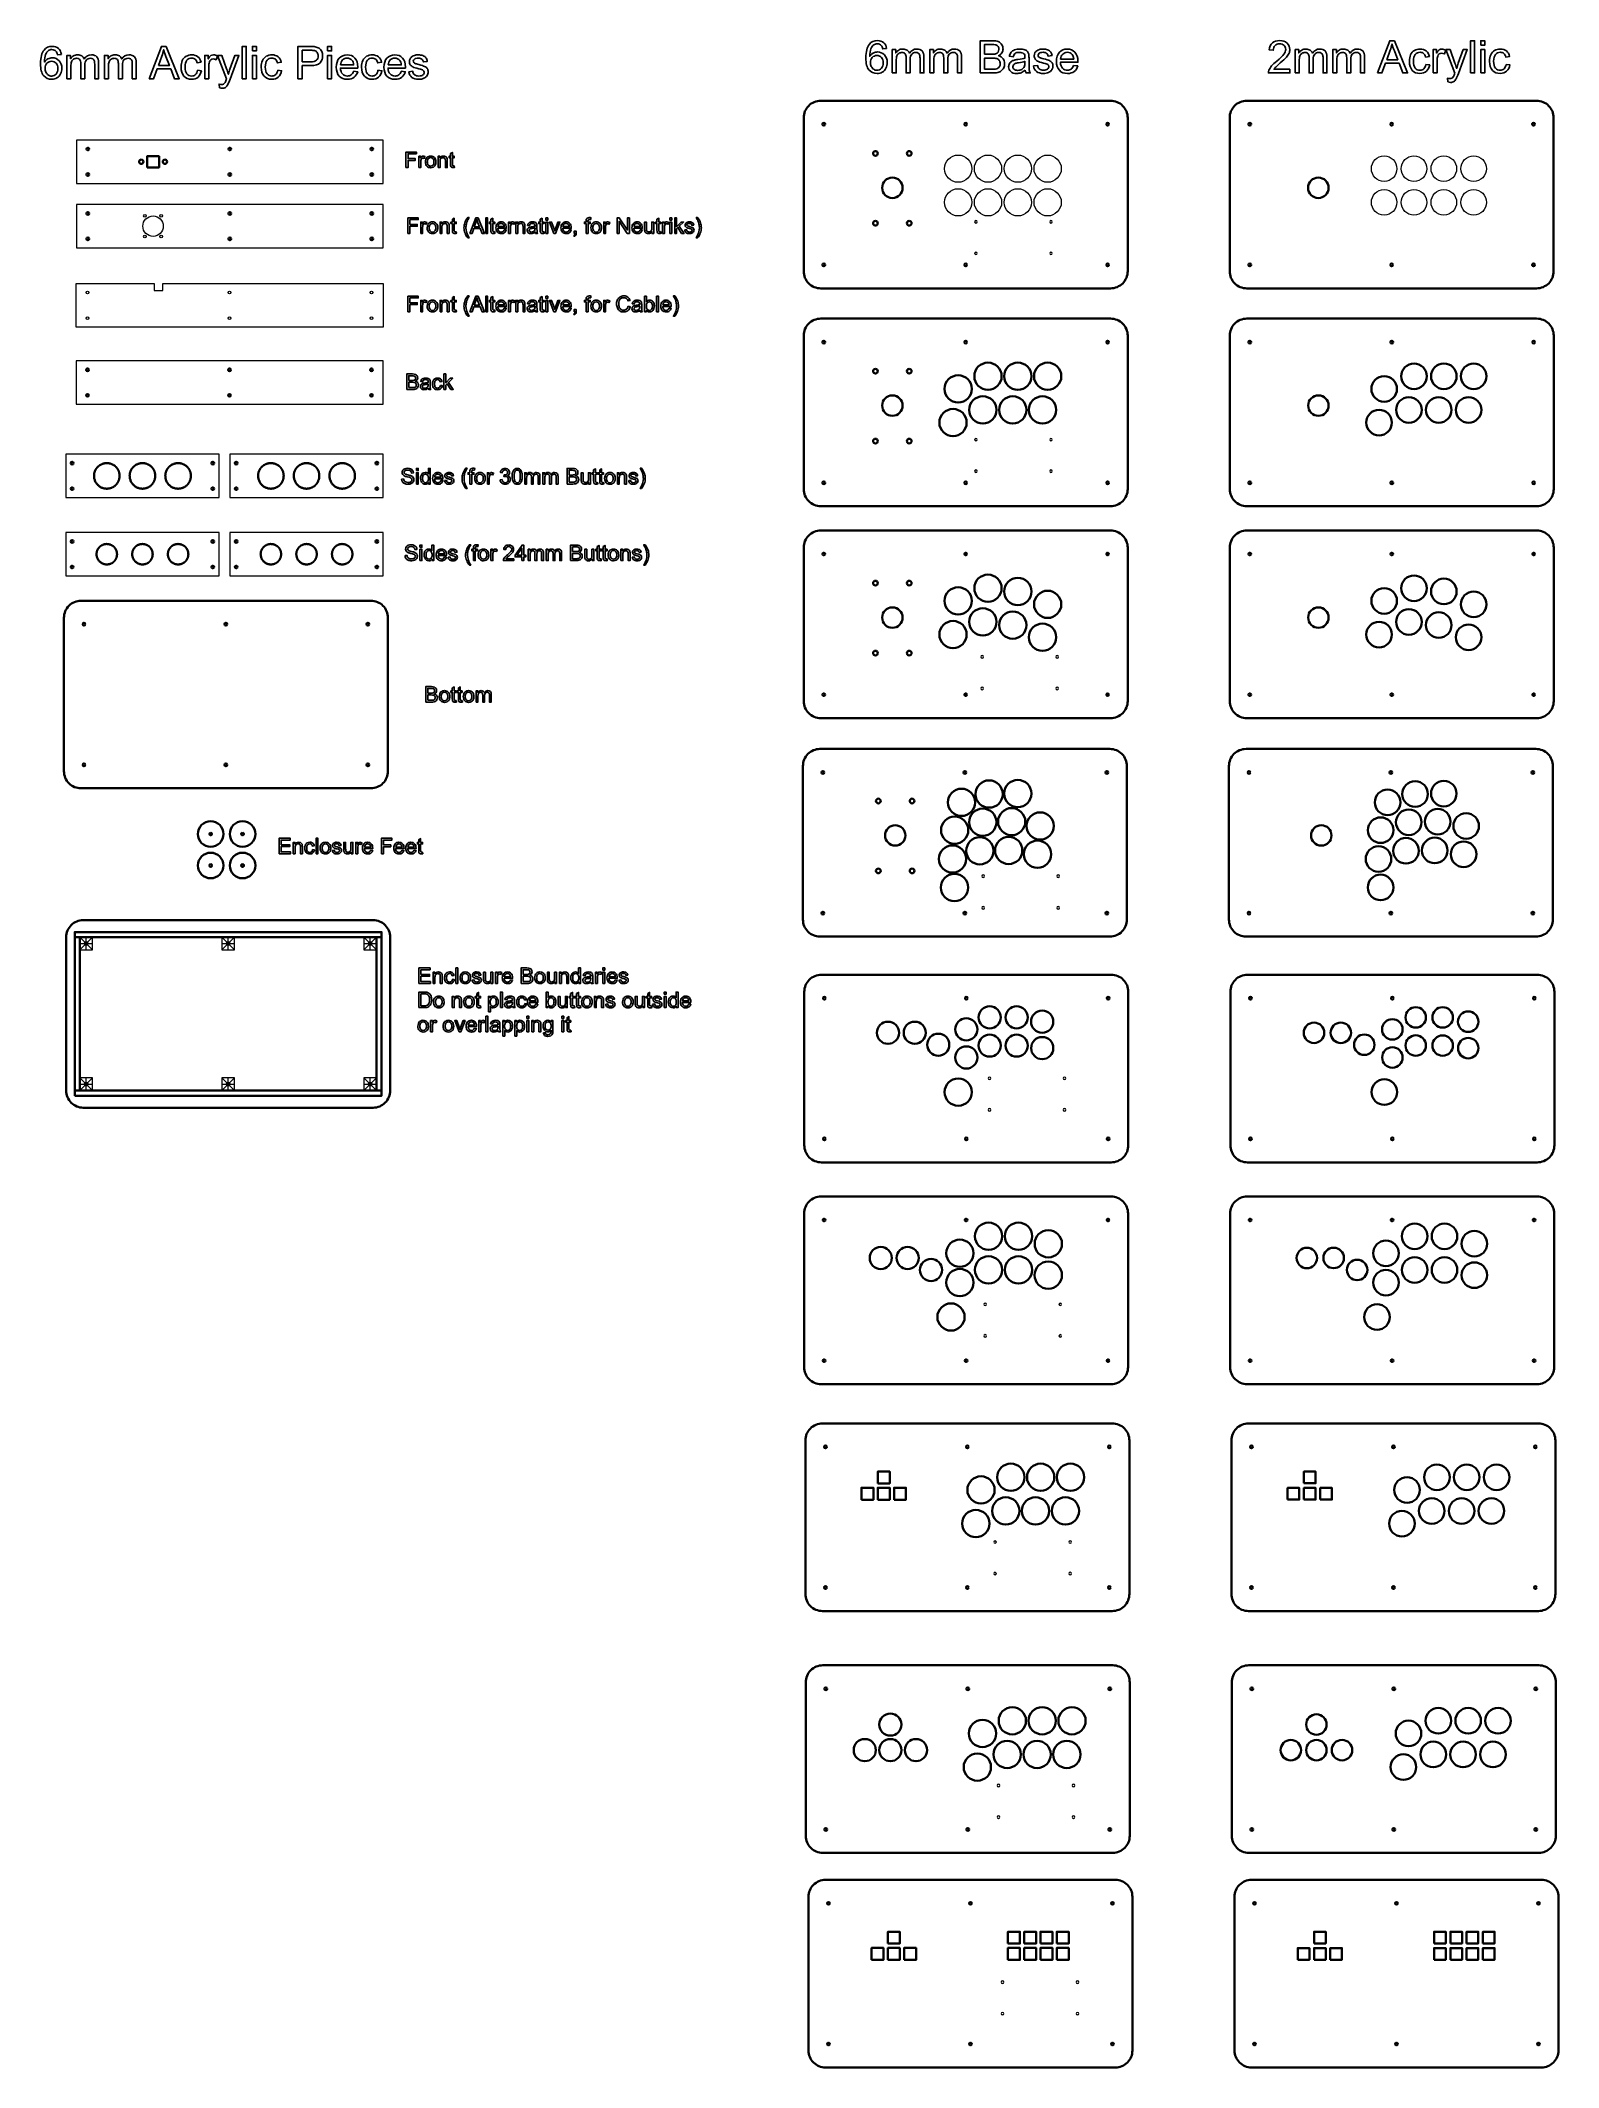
# Model space of a CAD drawing. Header units: millimetres. Extents: x 161 to 1941, y -2211 to 166.
import ezdxf

# ---------------------------------------------------------------- set-up
doc = ezdxf.new("R2010")
doc.units = ezdxf.units.MM
doc.header["$MEASUREMENT"] = 0
doc.layers.add('Layer 1', color=7, linetype='Continuous')

msp = doc.modelspace()

# ---------------------------------------------------------------- linework, layer by layer
at = {"layer": 'Layer 1', "color": 250, "lineweight": 18}
for points in [[(202.7623, -1.4873), (562.7623, -1.4873), (562.7623, 49.5127), (202.7623, 49.5127), (202.7623, -1.4873)], [(202.7623, -76.9866), (562.7623, -76.9866), (562.7623, -25.9866), (202.7623, -25.9866), (202.7623, -76.9866)], [(202.4756, -260.4199), (562.4756, -260.4199), (562.4756, -209.4199), (202.4756, -209.4199), (202.4756, -260.4199)], [(190.2984, -369.911), (370.2984, -369.911), (370.2984, -318.911), (190.2984, -318.911), (190.2984, -369.911)], [(382.7599, -369.911), (562.7599, -369.911), (562.7599, -318.911), (382.7599, -318.911), (382.7599, -369.911)], [(190.2984, -461.7854), (370.2984, -461.7854), (370.2984, -410.7854), (190.2984, -410.7854), (190.2984, -461.7854)], [(382.7599, -461.7854), (562.7599, -461.7854), (562.7599, -410.7854), (382.7599, -410.7854), (382.7599, -461.7854)]]:
    msp.add_lwpolyline(points, close=True, dxfattribs=at)
at = {"layer": 'Layer 1', "color": 250, "lineweight": 35}
for points in [[(285.7623, 17.5127), (299.7623, 17.5127), (299.7623, 30.5127), (285.7623, 30.5127), (285.7623, 17.5127)], [(1142.7067, -1526.233), (1156.7067, -1526.233), (1156.7067, -1512.233), (1142.7067, -1512.233), (1142.7067, -1526.233)], [(1642.5494, -1526.083), (1656.2494, -1526.083), (1656.2494, -1512.383), (1642.5494, -1512.383), (1642.5494, -1526.083)], [(1123.6064, -1545.3333), (1137.6064, -1545.3333), (1137.6064, -1531.3333), (1123.6064, -1531.3333), (1123.6064, -1545.3333)], [(1142.7067, -1545.3333), (1156.7067, -1545.3333), (1156.7067, -1531.3333), (1142.7067, -1531.3333), (1142.7067, -1545.3333)], [(1161.8067, -1545.3333), (1175.8067, -1545.3333), (1175.8067, -1531.3333), (1161.8067, -1531.3333), (1161.8067, -1545.3333)], [(1623.4491, -1545.1833), (1637.1491, -1545.1833), (1637.1491, -1531.4833), (1623.4491, -1531.4833), (1623.4491, -1545.1833)], [(1642.5494, -1545.1833), (1656.2494, -1545.1833), (1656.2494, -1531.4833), (1642.5494, -1531.4833), (1642.5494, -1545.1833)], [(1661.6494, -1545.1833), (1675.3494, -1545.1833), (1675.3494, -1531.4833), (1661.6494, -1531.4833), (1661.6494, -1545.1833)], [(1154.5517, -2065.9898), (1168.5517, -2065.9898), (1168.5517, -2051.9898), (1154.5517, -2051.9898), (1154.5517, -2065.9898)], [(1295.3783, -2065.9898), (1309.3783, -2065.9898), (1309.3783, -2051.9898), (1295.3783, -2051.9898), (1295.3783, -2065.9898)], [(1314.4786, -2065.9898), (1328.4786, -2065.9898), (1328.4786, -2051.9898), (1314.4786, -2051.9898), (1314.4786, -2065.9898)], [(1333.5786, -2065.9898), (1347.5786, -2065.9898), (1347.5786, -2051.9898), (1333.5786, -2051.9898), (1333.5786, -2065.9898)], [(1352.6786, -2065.9898), (1366.6786, -2065.9898), (1366.6786, -2051.9898), (1352.6786, -2051.9898), (1352.6786, -2065.9898)], [(1654.3944, -2065.8398), (1668.0944, -2065.8398), (1668.0944, -2052.1398), (1654.3944, -2052.1398), (1654.3944, -2065.8398)], [(1795.221, -2065.8398), (1808.921, -2065.8398), (1808.921, -2052.1398), (1795.221, -2052.1398), (1795.221, -2065.8398)], [(1814.3213, -2065.8398), (1828.0213, -2065.8398), (1828.0213, -2052.1398), (1814.3213, -2052.1398), (1814.3213, -2065.8398)], [(1833.4213, -2065.8398), (1847.1213, -2065.8398), (1847.1213, -2052.1398), (1833.4213, -2052.1398), (1833.4213, -2065.8398)], [(1852.5213, -2065.8398), (1866.2213, -2065.8398), (1866.2213, -2052.1398), (1852.5213, -2052.1398), (1852.5213, -2065.8398)], [(1135.4514, -2085.0901), (1149.4514, -2085.0901), (1149.4514, -2071.0901), (1135.4514, -2071.0901), (1135.4514, -2085.0901)], [(1154.5517, -2085.0901), (1168.5517, -2085.0901), (1168.5517, -2071.0901), (1154.5517, -2071.0901), (1154.5517, -2085.0901)], [(1173.6517, -2085.0901), (1187.6517, -2085.0901), (1187.6517, -2071.0901), (1173.6517, -2071.0901), (1173.6517, -2085.0901)], [(1295.3783, -2085.0901), (1309.3783, -2085.0901), (1309.3783, -2071.0901), (1295.3783, -2071.0901), (1295.3783, -2085.0901)], [(1314.4786, -2085.0901), (1328.4786, -2085.0901), (1328.4786, -2071.0901), (1314.4786, -2071.0901), (1314.4786, -2085.0901)], [(1333.5786, -2085.0901), (1347.5786, -2085.0901), (1347.5786, -2071.0901), (1333.5786, -2071.0901), (1333.5786, -2085.0901)], [(1352.6786, -2085.0901), (1366.6786, -2085.0901), (1366.6786, -2071.0901), (1352.6786, -2071.0901), (1352.6786, -2085.0901)], [(1635.2941, -2084.9401), (1648.9941, -2084.9401), (1648.9941, -2071.2401), (1635.2941, -2071.2401), (1635.2941, -2084.9401)], [(1654.3944, -2084.9401), (1668.0944, -2084.9401), (1668.0944, -2071.2401), (1654.3944, -2071.2401), (1654.3944, -2084.9401)], [(1673.4944, -2084.9401), (1687.1944, -2084.9401), (1687.1944, -2071.2401), (1673.4944, -2071.2401), (1673.4944, -2084.9401)], [(1795.221, -2084.9401), (1808.921, -2084.9401), (1808.921, -2071.2401), (1795.221, -2071.2401), (1795.221, -2084.9401)], [(1814.3213, -2084.9401), (1828.0213, -2084.9401), (1828.0213, -2071.2401), (1814.3213, -2071.2401), (1814.3213, -2084.9401)], [(1833.4213, -2084.9401), (1847.1213, -2084.9401), (1847.1213, -2071.2401), (1833.4213, -2071.2401), (1833.4213, -2084.9401)], [(1852.5213, -2084.9401), (1866.2213, -2084.9401), (1866.2213, -2071.2401), (1852.5213, -2071.2401), (1852.5213, -2084.9401)]]:
    msp.add_lwpolyline(points, close=True, dxfattribs=at)
at = {"layer": 'Layer 1', "color": 240, "lineweight": 35}
for points in [[(200.8691, -885.4515), (560.8691, -885.4515), (560.8691, -879.4517), (200.8691, -879.4517), (200.8691, -885.4515)], [(200.8691, -1065.4515), (206.8691, -1065.4515), (206.8691, -885.4515), (200.8691, -885.4515), (200.8691, -1065.4515)], [(554.8691, -1065.4515), (560.8691, -1065.4515), (560.8691, -885.4515), (554.8691, -885.4515), (554.8691, -1065.4515)], [(200.8691, -1071.4515), (560.8691, -1071.4515), (560.8691, -1065.4515), (200.8691, -1065.4515), (200.8691, -1071.4515)]]:
    msp.add_lwpolyline(points, close=True, dxfattribs=at)
at = {"layer": 'Layer 1', "color": 240, "lineweight": 18}
for points in [[(206.8691, -900.4515), (221.8691, -900.4515), (221.8691, -885.4515), (206.8691, -885.4515), (206.8691, -900.4515)], [(373.3692, -900.4515), (388.3692, -900.4515), (388.3692, -885.4515), (373.3692, -885.4515), (373.3692, -900.4515)], [(539.8691, -900.4515), (554.8691, -900.4515), (554.8691, -885.4515), (539.8691, -885.4515), (539.8691, -900.4515)], [(206.8691, -1065.4515), (221.8691, -1065.4515), (221.8691, -1050.4515), (206.8691, -1050.4515), (206.8691, -1065.4515)], [(373.3692, -1065.4515), (388.3692, -1065.4515), (388.3692, -1050.4515), (373.3692, -1050.4515), (373.3692, -1065.4515)], [(539.8691, -1065.4515), (554.8691, -1065.4515), (554.8691, -1050.4515), (539.8691, -1050.4515), (539.8691, -1065.4515)]]:
    msp.add_lwpolyline(points, close=True, dxfattribs=at)
at = {"layer": 'Layer 1', "color": 250, "lineweight": 35}
for centre, major_axis, ratio in [((278.9146, 24.0127), (0, 2.5), 1), ((306.6031, 24.0127), (0, 2.5), 1), ((1140.0248, 33.9215), (0, 2.75), 1), ((1179.5998, 33.9215), (0, 2.75), 1), ((1159.8468, -6.4655), (0, 12.0001), 0.999991667), ((1659.4786, -6.4655), (0, 12.0001), 0.999991667), ((1140.0248, -48.0786), (0, 2.75), 1), ((1179.6373, -48.041), (0, 2.75), 1), ((1271.9968, -227.5617), (0, 16), 1), ((1306.9968, -227.5492), (0, 16), 1), ((1341.9968, -227.5617), (0, 16), 1), ((1771.6895, -227.5617), (0, 15), 1), ((1806.6895, -227.5492), (0, 15), 1), ((1841.6895, -227.5617), (0, 15), 1), ((1140.0248, -221.5748), (0, 2.75), 1), ((1179.5998, -221.5748), (0, 2.75), 1), ((1236.9968, -242.4117), (0, 16), 1), ((1736.6895, -242.4117), (0, 15), 1), ((1159.8468, -261.9618), (0, 12.0001), 0.999991667), ((1265.9968, -267.0492), (0, 16), 1), ((1300.9969, -267.0492), (0, 16), 1), ((1335.9968, -267.0492), (0, 16), 1), ((1659.5395, -261.9618), (0, 12.0001), 0.999991667), ((1765.6895, -267.0492), (0, 15), 1), ((1800.6896, -267.0492), (0, 15), 1), ((1835.6895, -267.0492), (0, 15), 1), ((1230.9968, -281.8992), (0, 16), 1), ((1730.6895, -281.8992), (0, 15), 1), ((1140.0248, -303.5749), (0, 2.75), 1), ((1179.6373, -303.5373), (0, 2.75), 1), ((1140.0248, -470.2079), (0, 2.75), 1), ((1179.5998, -470.2079), (0, 2.75), 1), ((1236.9968, -491.0448), (0, 16), 1), ((1271.9968, -476.1948), (0, 16), 1), ((1306.9968, -479.9354), (0, 16), 1), ((1771.6895, -476.1948), (0, 15), 1), ((1806.6895, -479.9354), (0, 15), 1), ((1159.8468, -510.5949), (0, 12.0001), 0.999991667), ((1341.9968, -495.075), (0, 16), 1), ((1659.5395, -510.5949), (0, 12.0001), 0.999991667), ((1736.6895, -491.0448), (0, 15), 1), ((1841.6895, -495.075), (0, 15), 1), ((1230.9968, -530.5323), (0, 16), 1), ((1265.9968, -515.6823), (0, 16), 1), ((1300.9969, -519.3583), (0, 16), 1), ((1335.9968, -533.7041), (0, 16), 1), ((1730.6895, -530.5323), (0, 15), 1), ((1765.6895, -515.6823), (0, 15), 1), ((1800.6896, -519.3583), (0, 15), 1), ((1835.6895, -533.7041), (0, 15), 1), ((1140.0248, -552.208), (0, 2.75), 1), ((1179.6373, -552.1704), (0, 2.75), 1), ((1240.9991, -727.3162), (0, 16), 1), ((1273.2834, -717.5635), (0, 16), 1), ((1306.9256, -717.0783), (0, 16), 1), ((1740.6918, -727.3162), (0, 15), 1), ((1772.9761, -717.5635), (0, 15), 1), ((1806.6183, -717.0783), (0, 15), 1), ((1143.4039, -725.7436), (0, 2.75), 1), ((1182.9789, -725.7436), (0, 2.75), 1), ((1265.8588, -750.6638), (0, 16), 1), ((1299.7986, -749.9811), (0, 16), 1), ((1765.5515, -750.6638), (0, 15), 1), ((1799.4913, -749.9811), (0, 15), 1), ((360.3119, -764.4787), (0, 15), 1), ((397.7039, -764.4787), (0, 15), 1), ((1163.2259, -766.1305), (0, 12), 1), ((1232.9043, -759.9881), (0, 16), 1), ((1333.1532, -755.0526), (0, 16), 1), ((1662.9186, -766.1305), (0, 12), 1), ((1732.597, -759.9881), (0, 15), 1), ((1832.8459, -755.0526), (0, 15), 1), ((360.3119, -764.4787), (0, 1.6), 1), ((397.7039, -764.4787), (0, 1.6), 1), ((1230.3586, -793.7712), (0, 16), 1), ((1262.5429, -784.1159), (0, 16), 1), ((1296.2876, -783.7258), (0, 16), 1), ((1330.1298, -788.2121), (0, 16), 1), ((1730.0513, -793.7712), (0, 15), 1), ((1762.2356, -784.1159), (0, 15), 1), ((1795.9803, -783.7258), (0, 15), 1), ((1829.8225, -788.2121), (0, 15), 1), ((360.3119, -801.3944), (0, 15), 1), ((360.3119, -801.3944), (0, 1.6), 1), ((397.7039, -801.3944), (0, 15), 1), ((397.7039, -801.3944), (0, 1.6), 1), ((1143.4039, -807.7437), (0, 2.75), 1), ((1183.0164, -807.7061), (0, 2.75), 1), ((1232.7968, -827.1257), (0, 16), 1), ((1732.4895, -827.1257), (0, 15), 1), ((1274.021, -979.579), (0, 13.0001), 0.999992308), ((1305.5709, -979.5915), (0, 13.0001), 0.999992308), ((1335.571, -984.5916), (0, 13.0001), 0.999992308), ((1773.7137, -979.579), (0, 12.0001), 0.999991667), ((1805.2636, -979.5915), (0, 12.0001), 0.999991667), ((1835.2637, -984.5916), (0, 12.0001), 0.999991667), ((1154.6961, -997.6415), (0, 13.0001), 0.999992308), ((1186.146, -997.6166), (0, 13.0001), 0.999992308), ((1246.5711, -993.629), (0, 13.0001), 0.999992308), ((1654.3888, -997.6415), (0, 12.0001), 0.999991667), ((1685.8387, -997.6166), (0, 12.0001), 0.999991667), ((1746.2638, -993.629), (0, 12.0001), 0.999991667), ((1213.671, -1011.654), (0, 13.0001), 0.999992308), ((1246.596, -1026.579), (0, 13.0001), 0.999992308), ((1274.021, -1012.5915), (0, 13.0001), 0.999992308), ((1305.5835, -1012.6166), (0, 13.0001), 0.999992308), ((1335.5835, -1015.6165), (0, 13.0001), 0.999992308), ((1713.3637, -1011.654), (0, 12.0001), 0.999991667), ((1746.2887, -1026.579), (0, 12.0001), 0.999991667), ((1773.7137, -1012.5915), (0, 12.0001), 0.999991667), ((1805.2762, -1012.6166), (0, 12.0001), 0.999991667), ((1835.2762, -1015.6165), (0, 12.0001), 0.999991667), ((1237.1711, -1067.1539), (0, 16), 1), ((1736.8638, -1067.1539), (0, 15), 1), ((1272.7595, -1236.3125), (0, 16), 1), ((1307.7595, -1236.3125), (0, 16), 1), ((1342.7595, -1245.0219), (0, 16), 1), ((1772.4522, -1236.3125), (0, 15), 1), ((1807.4522, -1236.3125), (0, 15), 1), ((1842.4522, -1245.0219), (0, 15), 1), ((1146.2814, -1261.7753), (0, 13.0001), 0.999992308), ((1177.7313, -1261.7504), (0, 13.0001), 0.999992308), ((1239.0695, -1256.2667), (0, 16), 1), ((1272.7552, -1275.8125), (0, 16), 1), ((1307.7552, -1275.8125), (0, 16), 1), ((1645.9741, -1261.7753), (0, 12.0001), 0.999991667), ((1677.424, -1261.7504), (0, 12.0001), 0.999991667), ((1738.7622, -1256.2667), (0, 15), 1), ((1205.2563, -1275.7878), (0, 13.0001), 0.999992308), ((1239.0695, -1290.6625), (0, 16), 1), ((1342.7552, -1281.9314), (0, 16), 1), ((1704.949, -1275.7878), (0, 12.0001), 0.999991667), ((1738.7622, -1290.6625), (0, 15), 1), ((1772.4479, -1275.8125), (0, 15), 1), ((1807.4479, -1275.8125), (0, 15), 1), ((1842.4479, -1281.9314), (0, 15), 1), ((1228.6273, -1331.0115), (0, 16), 1), ((1728.32, -1331.0115), (0, 15), 1), ((1263.8138, -1533.8629), (0, 16), 1), ((1298.8138, -1519.0129), (0, 16), 1), ((1333.8138, -1519.0004), (0, 16), 1), ((1368.8138, -1519.0129), (0, 16), 1), ((1763.5065, -1533.8629), (0, 15), 1), ((1798.5065, -1519.0129), (0, 15), 1), ((1833.5065, -1519.0004), (0, 15), 1), ((1868.5065, -1519.0129), (0, 15), 1), ((1292.8138, -1558.5004), (0, 16), 1), ((1327.8139, -1558.5004), (0, 16), 1), ((1362.8138, -1558.5004), (0, 16), 1), ((1792.5065, -1558.5004), (0, 15), 1), ((1827.5066, -1558.5004), (0, 15), 1), ((1862.5065, -1558.5004), (0, 15), 1), ((1257.8138, -1573.3504), (0, 16), 1), ((1757.5065, -1573.3504), (0, 15), 1), ((1157.5312, -1809.0381), (0, 13.0001), 0.999992308), ((1265.5375, -1819.4067), (0, 16), 1), ((1300.5375, -1804.5567), (0, 16), 1), ((1335.5375, -1804.5442), (0, 16), 1), ((1370.5375, -1804.5567), (0, 16), 1), ((1657.2239, -1809.0381), (0, 12.0001), 0.999991667), ((1765.2302, -1819.4067), (0, 15), 1), ((1800.2302, -1804.5567), (0, 15), 1), ((1835.2302, -1804.5442), (0, 15), 1), ((1870.2302, -1804.5567), (0, 15), 1), ((1127.5312, -1839.0381), (0, 13.0001), 0.999992308), ((1157.5312, -1839.0381), (0, 13.0001), 0.999992308), ((1187.5312, -1839.0381), (0, 13.0001), 0.999992308), ((1294.5375, -1844.0442), (0, 16), 1), ((1329.5376, -1844.0442), (0, 16), 1), ((1364.5375, -1844.0442), (0, 16), 1), ((1627.2239, -1839.0381), (0, 12.0001), 0.999991667), ((1657.2239, -1839.0381), (0, 12.0001), 0.999991667), ((1687.2239, -1839.0381), (0, 12.0001), 0.999991667), ((1794.2302, -1844.0442), (0, 15), 1), ((1829.2303, -1844.0442), (0, 15), 1), ((1864.2302, -1844.0442), (0, 15), 1), ((1259.5375, -1858.8942), (0, 16), 1), ((1759.2302, -1858.8942), (0, 15), 1)]:
    msp.add_ellipse(centre, major_axis=major_axis, ratio=ratio, dxfattribs=at)
at = {"layer": 'Layer 1', "color": 250, "lineweight": 18}
for centre, major_axis in [((1236.9968, 15.9424), (0, 16)), ((1271.9968, 15.9471), (0, 16)), ((1306.9968, 15.9596), (0, 16)), ((1341.9968, 15.9471), (0, 16)), ((1736.6286, 15.9424), (0, 15)), ((1771.6286, 15.9471), (0, 15)), ((1806.6286, 15.9596), (0, 15)), ((1841.6286, 15.9471), (0, 15)), ((1237, -23.5376), (0, 16)), ((1272, -23.5404), (0, 16)), ((1307, -23.5404), (0, 16)), ((1342, -23.5404), (0, 16)), ((1736.6318, -23.5376), (0, 15)), ((1771.6318, -23.5404), (0, 15)), ((1806.6318, -23.5404), (0, 15)), ((1841.6318, -23.5404), (0, 15)), ((292.7623, -51.4866), (0, 12)), ((283.2526, -39.4875), (0, 1.6)), ((302.272, -39.4875), (0, 1.6)), ((283.2486, -63.485), (0, 1.6)), ((302.276, -63.485), (0, 1.6))]:
    msp.add_ellipse(centre, major_axis=major_axis, ratio=1, dxfattribs=at)
at = {"layer": 'Layer 1', "color": 250}
for points, knots in [([(185.1676, 150.0121), (185.1676, 150.0121), (180.5639, 149.6417), (180.5639, 149.6417), (180.1494, 151.4673), (179.5585, 152.7991), (178.7912, 153.6281), (177.53, 154.9598), (175.9689, 155.6213), (174.1169, 155.6213), (172.6264, 155.6213), (171.3035, 155.2068), (170.1657, 154.3778), (168.7017, 153.3106), (167.5552, 151.7584), (166.6997, 149.7123), (165.853, 147.6573), (165.4121, 144.7381), (165.3768, 140.9546), (166.4969, 142.6567), (167.8727, 143.9267), (169.4955, 144.7469), (171.1182, 145.576), (172.8116, 145.9905), (174.5931, 145.9905), (177.6976, 145.9905), (180.3434, 144.8439), (182.5306, 142.5597), (184.709, 140.2755), (185.8026, 137.3298), (185.8026, 133.705), (185.8026, 131.3237), (185.2911, 129.1189), (184.268, 127.0727), (183.2362, 125.0266), (181.8339, 123.4656), (180.0347, 122.3808), (178.2444, 121.296), (176.2071, 120.7492), (173.9317, 120.7492), (170.0599, 120.7492), (166.8937, 122.178), (164.4419, 125.0266), (161.9989, 127.8753), (160.773, 132.5761), (160.773, 139.1201), (160.773, 146.4403), (162.1312, 151.7672), (164.8388, 155.0921), (167.2024, 157.9849), (170.3862, 159.4313), (174.3991, 159.4313), (177.3801, 159.4313), (179.8319, 158.5935), (181.7369, 156.9266), (183.6419, 155.2597), (184.7884, 152.9578), (185.1676, 150.0121)], [0, 0, 0, 0, 0.052631579, 0.052631579, 0.052631579, 0.105263158, 0.105263158, 0.105263158, 0.157894737, 0.157894737, 0.157894737, 0.210526316, 0.210526316, 0.210526316, 0.263157895, 0.263157895, 0.263157895, 0.315789474, 0.315789474, 0.315789474, 0.368421053, 0.368421053, 0.368421053, 0.421052632, 0.421052632, 0.421052632, 0.473684211, 0.473684211, 0.473684211, 0.526315789, 0.526315789, 0.526315789, 0.578947368, 0.578947368, 0.578947368, 0.631578947, 0.631578947, 0.631578947, 0.684210526, 0.684210526, 0.684210526, 0.736842105, 0.736842105, 0.736842105, 0.789473684, 0.789473684, 0.789473684, 0.842105263, 0.842105263, 0.842105263, 0.894736842, 0.894736842, 0.894736842, 0.947368421, 0.947368421, 0.947368421, 1, 1, 1, 1]), ([(191.6852, 121.3842), (191.6852, 121.3842), (191.6852, 148.848), (191.6852, 148.848), (191.6852, 148.848), (195.8656, 148.848), (195.8656, 148.848), (195.8656, 148.848), (195.8656, 144.9674), (195.8656, 144.9674), (196.7211, 146.308), (197.8676, 147.3928), (199.2964, 148.2041), (200.7251, 149.0244), (202.3479, 149.4301), (204.1735, 149.4301), (206.202, 149.4301), (207.8689, 149.0067), (209.1654, 148.1689), (210.4618, 147.3222), (211.379, 146.1492), (211.9082, 144.6323), (214.0954, 147.8337), (216.9265, 149.4301), (220.419, 149.4301), (223.153, 149.4301), (225.2608, 148.6804), (226.7249, 147.1723), (228.1977, 145.6641), (228.9386, 143.3446), (228.9386, 140.2137), (228.9386, 140.2137), (228.9386, 121.3842), (228.9386, 121.3842), (228.9386, 121.3842), (224.2819, 121.3842), (224.2819, 121.3842), (224.2819, 121.3842), (224.2819, 138.6703), (224.2819, 138.6703), (224.2819, 140.5224), (224.1231, 141.863), (223.8233, 142.6832), (223.5234, 143.5034), (222.9766, 144.156), (222.174, 144.6587), (221.3803, 145.1614), (220.4454, 145.4084), (219.3783, 145.4084), (217.438, 145.4084), (215.8329, 144.7646), (214.554, 143.4857), (213.2752, 142.1981), (212.6402, 140.1432), (212.6402, 137.3209), (212.6402, 137.3209), (212.6402, 121.3842), (212.6402, 121.3842), (212.6402, 121.3842), (207.9835, 121.3842), (207.9835, 121.3842), (207.9835, 121.3842), (207.9835, 139.2083), (207.9835, 139.2083), (207.9835, 141.2721), (207.6043, 142.8243), (206.8458, 143.8562), (206.0874, 144.888), (204.8438, 145.4084), (203.124, 145.4084), (201.8187, 145.4084), (200.6105, 145.0644), (199.4992, 144.3765), (198.388, 143.6886), (197.5854, 142.6832), (197.0827, 141.3514), (196.5888, 140.0285), (196.3419, 138.1147), (196.3419, 135.6188), (196.3419, 135.6188), (196.3419, 121.3842), (196.3419, 121.3842), (196.3419, 121.3842), (191.6852, 121.3842), (191.6852, 121.3842)], [0, 0, 0, 0, 0.035714286, 0.035714286, 0.035714286, 0.071428571, 0.071428571, 0.071428571, 0.107142857, 0.107142857, 0.107142857, 0.142857143, 0.142857143, 0.142857143, 0.178571429, 0.178571429, 0.178571429, 0.214285714, 0.214285714, 0.214285714, 0.25, 0.25, 0.25, 0.285714286, 0.285714286, 0.285714286, 0.321428571, 0.321428571, 0.321428571, 0.357142857, 0.357142857, 0.357142857, 0.392857143, 0.392857143, 0.392857143, 0.428571429, 0.428571429, 0.428571429, 0.464285714, 0.464285714, 0.464285714, 0.5, 0.5, 0.5, 0.535714286, 0.535714286, 0.535714286, 0.571428571, 0.571428571, 0.571428571, 0.607142857, 0.607142857, 0.607142857, 0.642857143, 0.642857143, 0.642857143, 0.678571429, 0.678571429, 0.678571429, 0.714285714, 0.714285714, 0.714285714, 0.75, 0.75, 0.75, 0.785714286, 0.785714286, 0.785714286, 0.821428571, 0.821428571, 0.821428571, 0.857142857, 0.857142857, 0.857142857, 0.892857143, 0.892857143, 0.892857143, 0.928571429, 0.928571429, 0.928571429, 0.964285714, 0.964285714, 0.964285714, 1, 1, 1, 1]), ([(235.7648, 121.3842), (235.7648, 121.3842), (235.7648, 148.848), (235.7648, 148.848), (235.7648, 148.848), (239.9452, 148.848), (239.9452, 148.848), (239.9452, 148.848), (239.9452, 144.9674), (239.9452, 144.9674), (240.8007, 146.308), (241.9472, 147.3928), (243.376, 148.2041), (244.8047, 149.0244), (246.4275, 149.4301), (248.2531, 149.4301), (250.2816, 149.4301), (251.9485, 149.0067), (253.245, 148.1689), (254.5414, 147.3222), (255.4586, 146.1492), (255.9878, 144.6323), (258.175, 147.8337), (261.0061, 149.4301), (264.4986, 149.4301), (267.2326, 149.4301), (269.3404, 148.6804), (270.8045, 147.1723), (272.2773, 145.6641), (273.0182, 143.3446), (273.0182, 140.2137), (273.0182, 140.2137), (273.0182, 121.3842), (273.0182, 121.3842), (273.0182, 121.3842), (268.3615, 121.3842), (268.3615, 121.3842), (268.3615, 121.3842), (268.3615, 138.6703), (268.3615, 138.6703), (268.3615, 140.5224), (268.2027, 141.863), (267.9029, 142.6832), (267.603, 143.5034), (267.0562, 144.156), (266.2536, 144.6587), (265.4599, 145.1614), (264.525, 145.4084), (263.4579, 145.4084), (261.5176, 145.4084), (259.9125, 144.7646), (258.6336, 143.4857), (257.3548, 142.1981), (256.7198, 140.1432), (256.7198, 137.3209), (256.7198, 137.3209), (256.7198, 121.3842), (256.7198, 121.3842), (256.7198, 121.3842), (252.0631, 121.3842), (252.0631, 121.3842), (252.0631, 121.3842), (252.0631, 139.2083), (252.0631, 139.2083), (252.0631, 141.2721), (251.6839, 142.8243), (250.9254, 143.8562), (250.167, 144.888), (248.9234, 145.4084), (247.2036, 145.4084), (245.8983, 145.4084), (244.6901, 145.0644), (243.5788, 144.3765), (242.4676, 143.6886), (241.665, 142.6832), (241.1623, 141.3514), (240.6684, 140.0285), (240.4215, 138.1147), (240.4215, 135.6188), (240.4215, 135.6188), (240.4215, 121.3842), (240.4215, 121.3842), (240.4215, 121.3842), (235.7648, 121.3842), (235.7648, 121.3842)], [0, 0, 0, 0, 0.035714286, 0.035714286, 0.035714286, 0.071428571, 0.071428571, 0.071428571, 0.107142857, 0.107142857, 0.107142857, 0.142857143, 0.142857143, 0.142857143, 0.178571429, 0.178571429, 0.178571429, 0.214285714, 0.214285714, 0.214285714, 0.25, 0.25, 0.25, 0.285714286, 0.285714286, 0.285714286, 0.321428571, 0.321428571, 0.321428571, 0.357142857, 0.357142857, 0.357142857, 0.392857143, 0.392857143, 0.392857143, 0.428571429, 0.428571429, 0.428571429, 0.464285714, 0.464285714, 0.464285714, 0.5, 0.5, 0.5, 0.535714286, 0.535714286, 0.535714286, 0.571428571, 0.571428571, 0.571428571, 0.607142857, 0.607142857, 0.607142857, 0.642857143, 0.642857143, 0.642857143, 0.678571429, 0.678571429, 0.678571429, 0.714285714, 0.714285714, 0.714285714, 0.75, 0.75, 0.75, 0.785714286, 0.785714286, 0.785714286, 0.821428571, 0.821428571, 0.821428571, 0.857142857, 0.857142857, 0.857142857, 0.892857143, 0.892857143, 0.892857143, 0.928571429, 0.928571429, 0.928571429, 0.964285714, 0.964285714, 0.964285714, 1, 1, 1, 1]), ([(288.0553, 121.3842), (288.0553, 121.3842), (302.5898, 159.2726), (302.5898, 159.2726), (302.5898, 159.2726), (308.1019, 159.2726), (308.1019, 159.2726), (308.1019, 159.2726), (323.536, 121.3842), (323.536, 121.3842), (323.536, 121.3842), (317.821, 121.3842), (317.821, 121.3842), (317.821, 121.3842), (313.4377, 132.8671), (313.4377, 132.8671), (313.4377, 132.8671), (297.4833, 132.8671), (297.4833, 132.8671), (297.4833, 132.8671), (293.3735, 121.3842), (293.3735, 121.3842), (293.3735, 121.3842), (288.0553, 121.3842), (288.0553, 121.3842)], [0, 0, 0, 0, 0.125, 0.125, 0.125, 0.25, 0.25, 0.25, 0.375, 0.375, 0.375, 0.5, 0.5, 0.5, 0.625, 0.625, 0.625, 0.75, 0.75, 0.75, 0.875, 0.875, 0.875, 1, 1, 1, 1]), ([(298.9562, 136.9417), (298.9562, 136.9417), (311.8678, 136.9417), (311.8678, 136.9417), (311.8678, 136.9417), (307.9167, 147.4457), (307.9167, 147.4457), (306.7261, 150.6383), (305.8265, 153.2753), (305.2003, 155.3567), (304.68, 152.8873), (303.9833, 150.4619), (303.1101, 148.063), (303.1101, 148.063), (298.9562, 136.9417), (298.9562, 136.9417)], [0, 0, 0, 0, 0.2, 0.2, 0.2, 0.4, 0.4, 0.4, 0.6, 0.6, 0.6, 0.8, 0.8, 0.8, 1, 1, 1, 1]), ([(344.8614, 131.4384), (344.8614, 131.4384), (349.4122, 130.8034), (349.4122, 130.8034), (348.9095, 127.6725), (347.6395, 125.2295), (345.5846, 123.4568), (343.5296, 121.6841), (340.9984, 120.8021), (338.0087, 120.8021), (334.2604, 120.8021), (331.2441, 122.028), (328.9687, 124.4798), (326.6845, 126.9316), (325.5468, 130.4418), (325.5468, 135.0102), (325.5468, 137.9736), (326.0407, 140.5577), (327.0196, 142.7802), (327.9986, 144.9939), (329.4891, 146.6607), (331.4999, 147.7632), (333.5019, 148.8744), (335.6803, 149.4301), (338.0439, 149.4301), (341.0161, 149.4301), (343.4591, 148.6804), (345.3464, 147.1723), (347.2426, 145.6641), (348.4597, 143.521), (348.9889, 140.7517), (348.9889, 140.7517), (344.4909, 140.0638), (344.4909, 140.0638), (344.0588, 141.9071), (343.3003, 143.2917), (342.1979, 144.2266), (341.1043, 145.1526), (339.7814, 145.62), (338.2291, 145.62), (335.8832, 145.62), (333.9782, 144.7822), (332.5053, 143.1065), (331.0413, 141.422), (330.3093, 138.7762), (330.3093, 135.1425), (330.3093, 131.456), (331.0148, 128.7837), (332.4259, 127.1168), (333.8459, 125.45), (335.6891, 124.6121), (337.9557, 124.6121), (339.7902, 124.6121), (341.3159, 125.1677), (342.533, 126.2878), (343.7589, 127.3991), (344.535, 129.1189), (344.8614, 131.4384)], [0, 0, 0, 0, 0.052631579, 0.052631579, 0.052631579, 0.105263158, 0.105263158, 0.105263158, 0.157894737, 0.157894737, 0.157894737, 0.210526316, 0.210526316, 0.210526316, 0.263157895, 0.263157895, 0.263157895, 0.315789474, 0.315789474, 0.315789474, 0.368421053, 0.368421053, 0.368421053, 0.421052632, 0.421052632, 0.421052632, 0.473684211, 0.473684211, 0.473684211, 0.526315789, 0.526315789, 0.526315789, 0.578947368, 0.578947368, 0.578947368, 0.631578947, 0.631578947, 0.631578947, 0.684210526, 0.684210526, 0.684210526, 0.736842105, 0.736842105, 0.736842105, 0.789473684, 0.789473684, 0.789473684, 0.842105263, 0.842105263, 0.842105263, 0.894736842, 0.894736842, 0.894736842, 0.947368421, 0.947368421, 0.947368421, 1, 1, 1, 1]), ([(353.328, 121.3842), (353.328, 121.3842), (353.328, 148.848), (353.328, 148.848), (353.328, 148.848), (357.5084, 148.848), (357.5084, 148.848), (357.5084, 148.848), (357.5084, 144.6411), (357.5084, 144.6411), (358.5756, 146.5902), (359.5633, 147.8778), (360.4717, 148.4952), (361.3801, 149.1214), (362.3767, 149.4301), (363.4615, 149.4301), (365.0314, 149.4301), (366.6277, 148.9362), (368.2505, 147.9572), (368.2505, 147.9572), (366.5924, 143.6621), (366.5924, 143.6621), (365.4635, 144.2971), (364.3347, 144.6146), (363.2058, 144.6146), (362.1915, 144.6146), (361.2831, 144.306), (360.4806, 143.6974), (359.678, 143.0889), (359.1047, 142.2422), (358.7608, 141.1574), (358.2404, 139.5082), (357.9847, 137.7002), (357.9847, 135.7334), (357.9847, 135.7334), (357.9847, 121.3842), (357.9847, 121.3842), (357.9847, 121.3842), (353.328, 121.3842), (353.328, 121.3842)], [0, 0, 0, 0, 0.076923077, 0.076923077, 0.076923077, 0.153846154, 0.153846154, 0.153846154, 0.230769231, 0.230769231, 0.230769231, 0.307692308, 0.307692308, 0.307692308, 0.384615385, 0.384615385, 0.384615385, 0.461538462, 0.461538462, 0.461538462, 0.538461538, 0.538461538, 0.538461538, 0.615384615, 0.615384615, 0.615384615, 0.692307692, 0.692307692, 0.692307692, 0.769230769, 0.769230769, 0.769230769, 0.846153846, 0.846153846, 0.846153846, 0.923076923, 0.923076923, 0.923076923, 1, 1, 1, 1]), ([(370.7905, 110.8273), (370.7905, 110.8273), (370.2614, 115.1312), (370.2614, 115.1312), (371.2844, 114.8578), (372.1664, 114.7167), (372.9248, 114.7167), (373.9655, 114.7167), (374.7946, 114.8931), (375.4119, 115.237), (376.0381, 115.581), (376.5496, 116.0661), (376.9465, 116.6834), (377.2376, 117.1509), (377.7138, 118.3062), (378.3664, 120.1583), (378.4546, 120.4141), (378.5869, 120.7933), (378.781, 121.296), (378.781, 121.296), (368.3564, 148.848), (368.3564, 148.848), (368.3564, 148.848), (373.3305, 148.848), (373.3305, 148.848), (373.3305, 148.848), (379.0632, 132.9906), (379.0632, 132.9906), (379.8128, 130.9886), (380.4743, 128.8719), (381.0652, 126.6494), (381.6032, 128.7396), (382.2382, 130.8034), (382.979, 132.8318), (382.979, 132.8318), (388.8351, 148.848), (388.8351, 148.848), (388.8351, 148.848), (393.483, 148.848), (393.483, 148.848), (393.483, 148.848), (383.1025, 120.9079), (383.1025, 120.9079), (381.9824, 117.9005), (381.1093, 115.8368), (380.4831, 114.6991), (379.6541, 113.1733), (378.7016, 112.0532), (377.6344, 111.3388), (376.5585, 110.6245), (375.2796, 110.2717), (373.798, 110.2717), (372.8984, 110.2717), (371.893, 110.4569), (370.7905, 110.8273)], [0, 0, 0, 0, 0.055555556, 0.055555556, 0.055555556, 0.111111111, 0.111111111, 0.111111111, 0.166666667, 0.166666667, 0.166666667, 0.222222222, 0.222222222, 0.222222222, 0.277777778, 0.277777778, 0.277777778, 0.333333333, 0.333333333, 0.333333333, 0.388888889, 0.388888889, 0.388888889, 0.444444444, 0.444444444, 0.444444444, 0.5, 0.5, 0.5, 0.555555556, 0.555555556, 0.555555556, 0.611111111, 0.611111111, 0.611111111, 0.666666667, 0.666666667, 0.666666667, 0.722222222, 0.722222222, 0.722222222, 0.777777778, 0.777777778, 0.777777778, 0.833333333, 0.833333333, 0.833333333, 0.888888889, 0.888888889, 0.888888889, 0.944444444, 0.944444444, 0.944444444, 1, 1, 1, 1]), ([(397.3547, 121.3842), (397.3547, 121.3842), (397.3547, 159.2726), (397.3547, 159.2726), (397.3547, 159.2726), (402.0113, 159.2726), (402.0113, 159.2726), (402.0113, 159.2726), (402.0113, 121.3842), (402.0113, 121.3842), (402.0113, 121.3842), (397.3547, 121.3842), (397.3547, 121.3842)], [0, 0, 0, 0, 0.25, 0.25, 0.25, 0.5, 0.5, 0.5, 0.75, 0.75, 0.75, 1, 1, 1, 1]), ([(409.2168, 153.9809), (409.2168, 153.9809), (409.2168, 159.2726), (409.2168, 159.2726), (409.2168, 159.2726), (413.8735, 159.2726), (413.8735, 159.2726), (413.8735, 159.2726), (413.8735, 153.9809), (413.8735, 153.9809), (413.8735, 153.9809), (409.2168, 153.9809), (409.2168, 153.9809)], [0, 0, 0, 0, 0.25, 0.25, 0.25, 0.5, 0.5, 0.5, 0.75, 0.75, 0.75, 1, 1, 1, 1]), ([(409.2168, 121.3842), (409.2168, 121.3842), (409.2168, 148.848), (409.2168, 148.848), (409.2168, 148.848), (413.8735, 148.848), (413.8735, 148.848), (413.8735, 148.848), (413.8735, 121.3842), (413.8735, 121.3842), (413.8735, 121.3842), (409.2168, 121.3842), (409.2168, 121.3842)], [0, 0, 0, 0, 0.25, 0.25, 0.25, 0.5, 0.5, 0.5, 0.75, 0.75, 0.75, 1, 1, 1, 1]), ([(438.9119, 131.4384), (438.9119, 131.4384), (443.4627, 130.8034), (443.4627, 130.8034), (442.96, 127.6725), (441.69, 125.2295), (439.6351, 123.4568), (437.5801, 121.6841), (435.0489, 120.8021), (432.0592, 120.8021), (428.3109, 120.8021), (425.2946, 122.028), (423.0192, 124.4798), (420.735, 126.9316), (419.5973, 130.4418), (419.5973, 135.0102), (419.5973, 137.9736), (420.0912, 140.5577), (421.0701, 142.7802), (422.0491, 144.9939), (423.5396, 146.6607), (425.5504, 147.7632), (427.5524, 148.8744), (429.7308, 149.4301), (432.0944, 149.4301), (435.0666, 149.4301), (437.5096, 148.6804), (439.3969, 147.1723), (441.2931, 145.6641), (442.5102, 143.521), (443.0394, 140.7517), (443.0394, 140.7517), (438.5414, 140.0638), (438.5414, 140.0638), (438.1093, 141.9071), (437.3508, 143.2917), (436.2484, 144.2266), (435.1548, 145.1526), (433.8319, 145.62), (432.2796, 145.62), (429.9337, 145.62), (428.0287, 144.7822), (426.5558, 143.1065), (425.0918, 141.422), (424.3598, 138.7762), (424.3598, 135.1425), (424.3598, 131.456), (425.0653, 128.7837), (426.4764, 127.1168), (427.8964, 125.45), (429.7396, 124.6121), (432.0062, 124.6121), (433.8407, 124.6121), (435.3664, 125.1677), (436.5835, 126.2878), (437.8094, 127.3991), (438.5855, 129.1189), (438.9119, 131.4384)], [0, 0, 0, 0, 0.052631579, 0.052631579, 0.052631579, 0.105263158, 0.105263158, 0.105263158, 0.157894737, 0.157894737, 0.157894737, 0.210526316, 0.210526316, 0.210526316, 0.263157895, 0.263157895, 0.263157895, 0.315789474, 0.315789474, 0.315789474, 0.368421053, 0.368421053, 0.368421053, 0.421052632, 0.421052632, 0.421052632, 0.473684211, 0.473684211, 0.473684211, 0.526315789, 0.526315789, 0.526315789, 0.578947368, 0.578947368, 0.578947368, 0.631578947, 0.631578947, 0.631578947, 0.684210526, 0.684210526, 0.684210526, 0.736842105, 0.736842105, 0.736842105, 0.789473684, 0.789473684, 0.789473684, 0.842105263, 0.842105263, 0.842105263, 0.894736842, 0.894736842, 0.894736842, 0.947368421, 0.947368421, 0.947368421, 1, 1, 1, 1]), ([(462.7155, 121.3842), (462.7155, 121.3842), (462.7155, 159.2726), (462.7155, 159.2726), (462.7155, 159.2726), (477.0206, 159.2726), (477.0206, 159.2726), (479.5342, 159.2726), (481.4568, 159.1491), (482.7886, 158.911), (484.6495, 158.6023), (486.2105, 158.0114), (487.4717, 157.1471), (488.7329, 156.2739), (489.7471, 155.0569), (490.5144, 153.4958), (491.2817, 151.9348), (491.6609, 150.215), (491.6609, 148.3364), (491.6609, 145.1262), (490.6379, 142.4009), (488.5829, 140.1784), (486.5368, 137.9471), (482.8238, 136.8359), (477.4616, 136.8359), (477.4616, 136.8359), (467.7426, 136.8359), (467.7426, 136.8359), (467.7426, 136.8359), (467.7426, 121.3842), (467.7426, 121.3842), (467.7426, 121.3842), (462.7155, 121.3842), (462.7155, 121.3842)], [0, 0, 0, 0, 0.090909091, 0.090909091, 0.090909091, 0.181818182, 0.181818182, 0.181818182, 0.272727273, 0.272727273, 0.272727273, 0.363636364, 0.363636364, 0.363636364, 0.454545455, 0.454545455, 0.454545455, 0.545454545, 0.545454545, 0.545454545, 0.636363636, 0.636363636, 0.636363636, 0.727272727, 0.727272727, 0.727272727, 0.818181818, 0.818181818, 0.818181818, 0.909090909, 0.909090909, 0.909090909, 1, 1, 1, 1]), ([(467.7426, 141.2809), (467.7426, 141.2809), (477.5322, 141.2809), (477.5322, 141.2809), (480.7777, 141.2809), (483.0708, 141.8806), (484.4378, 143.0889), (485.796, 144.2971), (486.4751, 145.9905), (486.4751, 148.1865), (486.4751, 149.7652), (486.0782, 151.1234), (485.2756, 152.2523), (484.4731, 153.3812), (483.4147, 154.1308), (482.1095, 154.4924), (481.2628, 154.7129), (479.7017, 154.8276), (477.4351, 154.8276), (477.4351, 154.8276), (467.7426, 154.8276), (467.7426, 154.8276), (467.7426, 154.8276), (467.7426, 141.2809), (467.7426, 141.2809)], [0, 0, 0, 0, 0.125, 0.125, 0.125, 0.25, 0.25, 0.25, 0.375, 0.375, 0.375, 0.5, 0.5, 0.5, 0.625, 0.625, 0.625, 0.75, 0.75, 0.75, 0.875, 0.875, 0.875, 1, 1, 1, 1]), ([(497.4288, 153.9809), (497.4288, 153.9809), (497.4288, 159.2726), (497.4288, 159.2726), (497.4288, 159.2726), (502.0855, 159.2726), (502.0855, 159.2726), (502.0855, 159.2726), (502.0855, 153.9809), (502.0855, 153.9809), (502.0855, 153.9809), (497.4288, 153.9809), (497.4288, 153.9809)], [0, 0, 0, 0, 0.25, 0.25, 0.25, 0.5, 0.5, 0.5, 0.75, 0.75, 0.75, 1, 1, 1, 1]), ([(497.4288, 121.3842), (497.4288, 121.3842), (497.4288, 148.848), (497.4288, 148.848), (497.4288, 148.848), (502.0855, 148.848), (502.0855, 148.848), (502.0855, 148.848), (502.0855, 121.3842), (502.0855, 121.3842), (502.0855, 121.3842), (497.4288, 121.3842), (497.4288, 121.3842)], [0, 0, 0, 0, 0.25, 0.25, 0.25, 0.5, 0.5, 0.5, 0.75, 0.75, 0.75, 1, 1, 1, 1]), ([(527.9176, 130.2742), (527.9176, 130.2742), (532.733, 129.6392), (532.733, 129.6392), (531.9834, 126.8434), (530.5811, 124.665), (528.535, 123.1216), (526.4889, 121.5782), (523.8783, 120.8021), (520.6945, 120.8021), (516.6905, 120.8021), (513.5155, 122.0368), (511.1695, 124.5063), (508.8235, 126.9669), (507.6505, 130.433), (507.6505, 134.8868), (507.6505, 139.4905), (508.8323, 143.0712), (511.2048, 145.6112), (513.5772, 148.16), (516.6552, 149.4301), (520.4387, 149.4301), (524.0988, 149.4301), (527.0886, 148.1865), (529.4081, 145.6906), (531.7276, 143.1947), (532.8918, 139.6846), (532.8918, 135.1602), (532.8918, 134.8868), (532.883, 134.4723), (532.8653, 133.9255), (532.8653, 133.9255), (512.413, 133.9255), (512.413, 133.9255), (512.5894, 130.918), (513.4361, 128.6073), (514.9707, 127.011), (516.4964, 125.4147), (518.4102, 124.6121), (520.6945, 124.6121), (522.3966, 124.6121), (523.8518, 125.0619), (525.0513, 125.9615), (526.2596, 126.8611), (527.2121, 128.2986), (527.9176, 130.2742)], [0, 0, 0, 0, 0.066666667, 0.066666667, 0.066666667, 0.133333333, 0.133333333, 0.133333333, 0.2, 0.2, 0.2, 0.266666667, 0.266666667, 0.266666667, 0.333333333, 0.333333333, 0.333333333, 0.4, 0.4, 0.4, 0.466666667, 0.466666667, 0.466666667, 0.533333333, 0.533333333, 0.533333333, 0.6, 0.6, 0.6, 0.666666667, 0.666666667, 0.666666667, 0.733333333, 0.733333333, 0.733333333, 0.8, 0.8, 0.8, 0.866666667, 0.866666667, 0.866666667, 0.933333333, 0.933333333, 0.933333333, 1, 1, 1, 1]), ([(512.6776, 137.7355), (512.6776, 137.7355), (527.9705, 137.7355), (527.9705, 137.7355), (527.7677, 140.0462), (527.1768, 141.7748), (526.2155, 142.9301), (524.7426, 144.7205), (522.82, 145.62), (520.4652, 145.62), (518.3309, 145.62), (516.5405, 144.9057), (515.0853, 143.4769), (513.6389, 142.0482), (512.8364, 140.1344), (512.6776, 137.7355)], [0, 0, 0, 0, 0.2, 0.2, 0.2, 0.4, 0.4, 0.4, 0.6, 0.6, 0.6, 0.8, 0.8, 0.8, 1, 1, 1, 1]), ([(556.5544, 131.4384), (556.5544, 131.4384), (561.1052, 130.8034), (561.1052, 130.8034), (560.6025, 127.6725), (559.3325, 125.2295), (557.2776, 123.4568), (555.2226, 121.6841), (552.6914, 120.8021), (549.7017, 120.8021), (545.9534, 120.8021), (542.9371, 122.028), (540.6617, 124.4798), (538.3775, 126.9316), (537.2398, 130.4418), (537.2398, 135.0102), (537.2398, 137.9736), (537.7337, 140.5577), (538.7126, 142.7802), (539.6916, 144.9939), (541.1821, 146.6607), (543.1929, 147.7632), (545.1949, 148.8744), (547.3733, 149.4301), (549.7369, 149.4301), (552.7091, 149.4301), (555.1521, 148.6804), (557.0394, 147.1723), (558.9356, 145.6641), (560.1527, 143.521), (560.6819, 140.7517), (560.6819, 140.7517), (556.1839, 140.0638), (556.1839, 140.0638), (555.7518, 141.9071), (554.9933, 143.2917), (553.8909, 144.2266), (552.7973, 145.1526), (551.4744, 145.62), (549.9221, 145.62), (547.5762, 145.62), (545.6712, 144.7822), (544.1983, 143.1065), (542.7343, 141.422), (542.0023, 138.7762), (542.0023, 135.1425), (542.0023, 131.456), (542.7078, 128.7837), (544.1189, 127.1168), (545.5389, 125.45), (547.3821, 124.6121), (549.6487, 124.6121), (551.4832, 124.6121), (553.0089, 125.1677), (554.226, 126.2878), (555.4519, 127.3991), (556.228, 129.1189), (556.5544, 131.4384)], [0, 0, 0, 0, 0.052631579, 0.052631579, 0.052631579, 0.105263158, 0.105263158, 0.105263158, 0.157894737, 0.157894737, 0.157894737, 0.210526316, 0.210526316, 0.210526316, 0.263157895, 0.263157895, 0.263157895, 0.315789474, 0.315789474, 0.315789474, 0.368421053, 0.368421053, 0.368421053, 0.421052632, 0.421052632, 0.421052632, 0.473684211, 0.473684211, 0.473684211, 0.526315789, 0.526315789, 0.526315789, 0.578947368, 0.578947368, 0.578947368, 0.631578947, 0.631578947, 0.631578947, 0.684210526, 0.684210526, 0.684210526, 0.736842105, 0.736842105, 0.736842105, 0.789473684, 0.789473684, 0.789473684, 0.842105263, 0.842105263, 0.842105263, 0.894736842, 0.894736842, 0.894736842, 0.947368421, 0.947368421, 0.947368421, 1, 1, 1, 1]), ([(583.8064, 130.2742), (583.8064, 130.2742), (588.6218, 129.6392), (588.6218, 129.6392), (587.8722, 126.8434), (586.4699, 124.665), (584.4238, 123.1216), (582.3777, 121.5782), (579.7671, 120.8021), (576.5833, 120.8021), (572.5793, 120.8021), (569.4043, 122.0368), (567.0583, 124.5063), (564.7123, 126.9669), (563.5393, 130.433), (563.5393, 134.8868), (563.5393, 139.4905), (564.7211, 143.0712), (567.0936, 145.6112), (569.466, 148.16), (572.544, 149.4301), (576.3275, 149.4301), (579.9876, 149.4301), (582.9774, 148.1865), (585.2969, 145.6906), (587.6164, 143.1947), (588.7806, 139.6846), (588.7806, 135.1602), (588.7806, 134.8868), (588.7718, 134.4723), (588.7541, 133.9255), (588.7541, 133.9255), (568.3018, 133.9255), (568.3018, 133.9255), (568.4782, 130.918), (569.3249, 128.6073), (570.8595, 127.011), (572.3852, 125.4147), (574.299, 124.6121), (576.5833, 124.6121), (578.2854, 124.6121), (579.7406, 125.0619), (580.9401, 125.9615), (582.1484, 126.8611), (583.1009, 128.2986), (583.8064, 130.2742)], [0, 0, 0, 0, 0.066666667, 0.066666667, 0.066666667, 0.133333333, 0.133333333, 0.133333333, 0.2, 0.2, 0.2, 0.266666667, 0.266666667, 0.266666667, 0.333333333, 0.333333333, 0.333333333, 0.4, 0.4, 0.4, 0.466666667, 0.466666667, 0.466666667, 0.533333333, 0.533333333, 0.533333333, 0.6, 0.6, 0.6, 0.666666667, 0.666666667, 0.666666667, 0.733333333, 0.733333333, 0.733333333, 0.8, 0.8, 0.8, 0.866666667, 0.866666667, 0.866666667, 0.933333333, 0.933333333, 0.933333333, 1, 1, 1, 1]), ([(568.5664, 137.7355), (568.5664, 137.7355), (583.8593, 137.7355), (583.8593, 137.7355), (583.6565, 140.0462), (583.0656, 141.7748), (582.1043, 142.9301), (580.6314, 144.7205), (578.7088, 145.62), (576.354, 145.62), (574.2197, 145.62), (572.4293, 144.9057), (570.9741, 143.4769), (569.5277, 142.0482), (568.7252, 140.1344), (568.5664, 137.7355)], [0, 0, 0, 0, 0.2, 0.2, 0.2, 0.4, 0.4, 0.4, 0.6, 0.6, 0.6, 0.8, 0.8, 0.8, 1, 1, 1, 1]), ([(592.6523, 129.5863), (592.6523, 129.5863), (597.2561, 130.3271), (597.2561, 130.3271), (597.5118, 128.4839), (598.235, 127.0727), (599.4168, 126.085), (600.5986, 125.106), (602.2567, 124.6121), (604.3734, 124.6121), (606.5165, 124.6121), (608.104, 125.0443), (609.1447, 125.9174), (610.1766, 126.7817), (610.6969, 127.8048), (610.6969, 128.9777), (610.6969, 130.0273), (610.2295, 130.8563), (609.3034, 131.456), (608.6508, 131.8705), (607.0633, 132.3909), (604.5409, 133.0347), (601.1366, 133.8902), (598.7818, 134.631), (597.4589, 135.2572), (596.1448, 135.8922), (595.1482, 136.7565), (594.4691, 137.8678), (593.79, 138.9702), (593.4461, 140.1961), (593.4461, 141.5366), (593.4461, 142.7625), (593.7283, 143.8914), (594.2839, 144.9321), (594.8484, 145.9728), (595.6068, 146.8371), (596.5682, 147.525), (597.2913, 148.0542), (598.2791, 148.504), (599.5227, 148.8744), (600.775, 149.2448), (602.1068, 149.4301), (603.5355, 149.4301), (605.6875, 149.4301), (607.5748, 149.1214), (609.1976, 148.4952), (610.8292, 147.8778), (612.0286, 147.0312), (612.8048, 145.9728), (613.5721, 144.9057), (614.11, 143.4857), (614.4011, 141.7042), (614.4011, 141.7042), (609.8502, 141.0692), (609.8502, 141.0692), (609.6474, 142.498), (609.0477, 143.618), (608.0599, 144.4206), (607.0721, 145.2232), (605.6786, 145.62), (603.8707, 145.62), (601.7452, 145.62), (600.2194, 145.2673), (599.311, 144.5617), (598.4026, 143.8562), (597.944, 143.0271), (597.944, 142.0834), (597.944, 141.4837), (598.1292, 140.9369), (598.5084, 140.4519), (598.8877, 139.958), (599.4786, 139.5434), (600.29, 139.2171), (600.7574, 139.0407), (602.1156, 138.6439), (604.391, 138.0265), (607.6718, 137.1534), (609.9649, 136.4302), (611.2702, 135.8746), (612.5755, 135.3189), (613.5985, 134.4987), (614.3393, 133.4404), (615.089, 132.3732), (615.4594, 131.0503), (615.4594, 129.4628), (615.4594, 127.9194), (615.0096, 126.4642), (614.1012, 125.0972), (613.1928, 123.7302), (611.8875, 122.6718), (610.1854, 121.9222), (608.4744, 121.1725), (606.543, 120.8021), (604.391, 120.8021), (600.8279, 120.8021), (598.1027, 121.543), (596.233, 123.0158), (594.3633, 124.4975), (593.1727, 126.6847), (592.6523, 129.5863)], [0, 0, 0, 0, 0.03030303, 0.03030303, 0.03030303, 0.060606061, 0.060606061, 0.060606061, 0.090909091, 0.090909091, 0.090909091, 0.121212121, 0.121212121, 0.121212121, 0.151515152, 0.151515152, 0.151515152, 0.181818182, 0.181818182, 0.181818182, 0.212121212, 0.212121212, 0.212121212, 0.242424242, 0.242424242, 0.242424242, 0.272727273, 0.272727273, 0.272727273, 0.303030303, 0.303030303, 0.303030303, 0.333333333, 0.333333333, 0.333333333, 0.363636364, 0.363636364, 0.363636364, 0.393939394, 0.393939394, 0.393939394, 0.424242424, 0.424242424, 0.424242424, 0.454545455, 0.454545455, 0.454545455, 0.484848485, 0.484848485, 0.484848485, 0.515151515, 0.515151515, 0.515151515, 0.545454545, 0.545454545, 0.545454545, 0.575757576, 0.575757576, 0.575757576, 0.606060606, 0.606060606, 0.606060606, 0.636363636, 0.636363636, 0.636363636, 0.666666667, 0.666666667, 0.666666667, 0.696969697, 0.696969697, 0.696969697, 0.727272727, 0.727272727, 0.727272727, 0.757575758, 0.757575758, 0.757575758, 0.787878788, 0.787878788, 0.787878788, 0.818181818, 0.818181818, 0.818181818, 0.848484848, 0.848484848, 0.848484848, 0.878787879, 0.878787879, 0.878787879, 0.909090909, 0.909090909, 0.909090909, 0.939393939, 0.939393939, 0.939393939, 0.96969697, 0.96969697, 0.96969697, 1, 1, 1, 1]), ([(1153.1709, 156.8203), (1153.1709, 156.8203), (1148.5672, 156.4499), (1148.5672, 156.4499), (1148.1527, 158.2755), (1147.5618, 159.6073), (1146.7945, 160.4363), (1145.5333, 161.768), (1143.9722, 162.4295), (1142.1202, 162.4295), (1140.6297, 162.4295), (1139.3068, 162.015), (1138.169, 161.186), (1136.705, 160.1188), (1135.5585, 158.5666), (1134.703, 156.5205), (1133.8563, 154.4655), (1133.4154, 151.5463), (1133.3801, 147.7628), (1134.5002, 149.4649), (1135.876, 150.7349), (1137.4988, 151.5551), (1139.1215, 152.3842), (1140.8149, 152.7987), (1142.5964, 152.7987), (1145.7009, 152.7987), (1148.3467, 151.6521), (1150.5339, 149.3679), (1152.7123, 147.0837), (1153.8059, 144.138), (1153.8059, 140.5132), (1153.8059, 138.1319), (1153.2944, 135.9271), (1152.2713, 133.8809), (1151.2395, 131.8348), (1149.8372, 130.2738), (1148.038, 129.189), (1146.2477, 128.1042), (1144.2104, 127.5574), (1141.935, 127.5574), (1138.0632, 127.5574), (1134.897, 128.9862), (1132.4452, 131.8348), (1130.0022, 134.6835), (1128.7763, 139.3843), (1128.7763, 145.9283), (1128.7763, 153.2485), (1130.1345, 158.5754), (1132.8421, 161.9003), (1135.2057, 164.7931), (1138.3895, 166.2395), (1142.4024, 166.2395), (1145.3834, 166.2395), (1147.8352, 165.4017), (1149.7402, 163.7348), (1151.6452, 162.0679), (1152.7917, 159.766), (1153.1709, 156.8203)], [0, 0, 0, 0, 0.052631579, 0.052631579, 0.052631579, 0.105263158, 0.105263158, 0.105263158, 0.157894737, 0.157894737, 0.157894737, 0.210526316, 0.210526316, 0.210526316, 0.263157895, 0.263157895, 0.263157895, 0.315789474, 0.315789474, 0.315789474, 0.368421053, 0.368421053, 0.368421053, 0.421052632, 0.421052632, 0.421052632, 0.473684211, 0.473684211, 0.473684211, 0.526315789, 0.526315789, 0.526315789, 0.578947368, 0.578947368, 0.578947368, 0.631578947, 0.631578947, 0.631578947, 0.684210526, 0.684210526, 0.684210526, 0.736842105, 0.736842105, 0.736842105, 0.789473684, 0.789473684, 0.789473684, 0.842105263, 0.842105263, 0.842105263, 0.894736842, 0.894736842, 0.894736842, 0.947368421, 0.947368421, 0.947368421, 1, 1, 1, 1]), ([(1134.1209, 140.4691), (1134.1209, 138.8639), (1134.4649, 137.3294), (1135.144, 135.8653), (1135.8231, 134.4013), (1136.7756, 133.29), (1137.9838, 132.5227), (1139.2009, 131.7555), (1140.4886, 131.3674), (1141.8556, 131.3674), (1143.84, 131.3674), (1145.5333, 132.1612), (1146.9356, 133.7487), (1148.3379, 135.3362), (1149.0434, 137.4881), (1149.0434, 140.2133), (1149.0434, 142.8327), (1148.3467, 144.8964), (1146.962, 146.4046), (1145.5774, 147.9127), (1143.8135, 148.6712), (1141.6704, 148.6712), (1139.5713, 148.6712), (1137.781, 147.9127), (1136.317, 146.4046), (1134.8529, 144.8964), (1134.1209, 142.9209), (1134.1209, 140.4691)], [0, 0, 0, 0, 0.111111111, 0.111111111, 0.111111111, 0.222222222, 0.222222222, 0.222222222, 0.333333333, 0.333333333, 0.333333333, 0.444444444, 0.444444444, 0.444444444, 0.555555556, 0.555555556, 0.555555556, 0.666666667, 0.666666667, 0.666666667, 0.777777778, 0.777777778, 0.777777778, 0.888888889, 0.888888889, 0.888888889, 1, 1, 1, 1]), ([(1159.6885, 128.1924), (1159.6885, 128.1924), (1159.6885, 155.6562), (1159.6885, 155.6562), (1159.6885, 155.6562), (1163.8689, 155.6562), (1163.8689, 155.6562), (1163.8689, 155.6562), (1163.8689, 151.7756), (1163.8689, 151.7756), (1164.7244, 153.1162), (1165.8709, 154.201), (1167.2997, 155.0123), (1168.7284, 155.8326), (1170.3512, 156.2383), (1172.1768, 156.2383), (1174.2053, 156.2383), (1175.8722, 155.8149), (1177.1687, 154.9771), (1178.4651, 154.1304), (1179.3823, 152.9574), (1179.9115, 151.4405), (1182.0987, 154.6419), (1184.9298, 156.2383), (1188.4223, 156.2383), (1191.1563, 156.2383), (1193.2641, 155.4886), (1194.7282, 153.9805), (1196.201, 152.4723), (1196.9419, 150.1528), (1196.9419, 147.0219), (1196.9419, 147.0219), (1196.9419, 128.1924), (1196.9419, 128.1924), (1196.9419, 128.1924), (1192.2852, 128.1924), (1192.2852, 128.1924), (1192.2852, 128.1924), (1192.2852, 145.4785), (1192.2852, 145.4785), (1192.2852, 147.3306), (1192.1264, 148.6712), (1191.8266, 149.4914), (1191.5267, 150.3116), (1190.9799, 150.9642), (1190.1773, 151.4669), (1189.3836, 151.9696), (1188.4487, 152.2166), (1187.3816, 152.2166), (1185.4413, 152.2166), (1183.8362, 151.5728), (1182.5573, 150.2939), (1181.2785, 149.0063), (1180.6435, 146.9514), (1180.6435, 144.1291), (1180.6435, 144.1291), (1180.6435, 128.1924), (1180.6435, 128.1924), (1180.6435, 128.1924), (1175.9868, 128.1924), (1175.9868, 128.1924), (1175.9868, 128.1924), (1175.9868, 146.0165), (1175.9868, 146.0165), (1175.9868, 148.0803), (1175.6076, 149.6325), (1174.8491, 150.6644), (1174.0907, 151.6962), (1172.8471, 152.2166), (1171.1273, 152.2166), (1169.822, 152.2166), (1168.6138, 151.8726), (1167.5025, 151.1847), (1166.3913, 150.4968), (1165.5887, 149.4914), (1165.086, 148.1596), (1164.5921, 146.8367), (1164.3452, 144.9229), (1164.3452, 142.427), (1164.3452, 142.427), (1164.3452, 128.1924), (1164.3452, 128.1924), (1164.3452, 128.1924), (1159.6885, 128.1924), (1159.6885, 128.1924)], [0, 0, 0, 0, 0.035714286, 0.035714286, 0.035714286, 0.071428571, 0.071428571, 0.071428571, 0.107142857, 0.107142857, 0.107142857, 0.142857143, 0.142857143, 0.142857143, 0.178571429, 0.178571429, 0.178571429, 0.214285714, 0.214285714, 0.214285714, 0.25, 0.25, 0.25, 0.285714286, 0.285714286, 0.285714286, 0.321428571, 0.321428571, 0.321428571, 0.357142857, 0.357142857, 0.357142857, 0.392857143, 0.392857143, 0.392857143, 0.428571429, 0.428571429, 0.428571429, 0.464285714, 0.464285714, 0.464285714, 0.5, 0.5, 0.5, 0.535714286, 0.535714286, 0.535714286, 0.571428571, 0.571428571, 0.571428571, 0.607142857, 0.607142857, 0.607142857, 0.642857143, 0.642857143, 0.642857143, 0.678571429, 0.678571429, 0.678571429, 0.714285714, 0.714285714, 0.714285714, 0.75, 0.75, 0.75, 0.785714286, 0.785714286, 0.785714286, 0.821428571, 0.821428571, 0.821428571, 0.857142857, 0.857142857, 0.857142857, 0.892857143, 0.892857143, 0.892857143, 0.928571429, 0.928571429, 0.928571429, 0.964285714, 0.964285714, 0.964285714, 1, 1, 1, 1]), ([(1203.7681, 128.1924), (1203.7681, 128.1924), (1203.7681, 155.6562), (1203.7681, 155.6562), (1203.7681, 155.6562), (1207.9485, 155.6562), (1207.9485, 155.6562), (1207.9485, 155.6562), (1207.9485, 151.7756), (1207.9485, 151.7756), (1208.804, 153.1162), (1209.9505, 154.201), (1211.3793, 155.0123), (1212.808, 155.8326), (1214.4308, 156.2383), (1216.2564, 156.2383), (1218.2849, 156.2383), (1219.9518, 155.8149), (1221.2483, 154.9771), (1222.5447, 154.1304), (1223.4619, 152.9574), (1223.9911, 151.4405), (1226.1783, 154.6419), (1229.0094, 156.2383), (1232.5019, 156.2383), (1235.2359, 156.2383), (1237.3437, 155.4886), (1238.8078, 153.9805), (1240.2806, 152.4723), (1241.0215, 150.1528), (1241.0215, 147.0219), (1241.0215, 147.0219), (1241.0215, 128.1924), (1241.0215, 128.1924), (1241.0215, 128.1924), (1236.3648, 128.1924), (1236.3648, 128.1924), (1236.3648, 128.1924), (1236.3648, 145.4785), (1236.3648, 145.4785), (1236.3648, 147.3306), (1236.206, 148.6712), (1235.9062, 149.4914), (1235.6063, 150.3116), (1235.0595, 150.9642), (1234.2569, 151.4669), (1233.4632, 151.9696), (1232.5283, 152.2166), (1231.4612, 152.2166), (1229.5209, 152.2166), (1227.9158, 151.5728), (1226.6369, 150.2939), (1225.3581, 149.0063), (1224.7231, 146.9514), (1224.7231, 144.1291), (1224.7231, 144.1291), (1224.7231, 128.1924), (1224.7231, 128.1924), (1224.7231, 128.1924), (1220.0664, 128.1924), (1220.0664, 128.1924), (1220.0664, 128.1924), (1220.0664, 146.0165), (1220.0664, 146.0165), (1220.0664, 148.0803), (1219.6872, 149.6325), (1218.9287, 150.6644), (1218.1703, 151.6962), (1216.9267, 152.2166), (1215.2069, 152.2166), (1213.9016, 152.2166), (1212.6934, 151.8726), (1211.5821, 151.1847), (1210.4709, 150.4968), (1209.6683, 149.4914), (1209.1656, 148.1596), (1208.6717, 146.8367), (1208.4248, 144.9229), (1208.4248, 142.427), (1208.4248, 142.427), (1208.4248, 128.1924), (1208.4248, 128.1924), (1208.4248, 128.1924), (1203.7681, 128.1924), (1203.7681, 128.1924)], [0, 0, 0, 0, 0.035714286, 0.035714286, 0.035714286, 0.071428571, 0.071428571, 0.071428571, 0.107142857, 0.107142857, 0.107142857, 0.142857143, 0.142857143, 0.142857143, 0.178571429, 0.178571429, 0.178571429, 0.214285714, 0.214285714, 0.214285714, 0.25, 0.25, 0.25, 0.285714286, 0.285714286, 0.285714286, 0.321428571, 0.321428571, 0.321428571, 0.357142857, 0.357142857, 0.357142857, 0.392857143, 0.392857143, 0.392857143, 0.428571429, 0.428571429, 0.428571429, 0.464285714, 0.464285714, 0.464285714, 0.5, 0.5, 0.5, 0.535714286, 0.535714286, 0.535714286, 0.571428571, 0.571428571, 0.571428571, 0.607142857, 0.607142857, 0.607142857, 0.642857143, 0.642857143, 0.642857143, 0.678571429, 0.678571429, 0.678571429, 0.714285714, 0.714285714, 0.714285714, 0.75, 0.75, 0.75, 0.785714286, 0.785714286, 0.785714286, 0.821428571, 0.821428571, 0.821428571, 0.857142857, 0.857142857, 0.857142857, 0.892857143, 0.892857143, 0.892857143, 0.928571429, 0.928571429, 0.928571429, 0.964285714, 0.964285714, 0.964285714, 1, 1, 1, 1]), ([(1262.9201, 128.1924), (1262.9201, 128.1924), (1262.9201, 166.0808), (1262.9201, 166.0808), (1262.9201, 166.0808), (1277.1371, 166.0808), (1277.1371, 166.0808), (1280.0299, 166.0808), (1282.3494, 165.7015), (1284.1044, 164.9342), (1285.8507, 164.1669), (1287.2177, 162.9851), (1288.2055, 161.3888), (1289.2021, 159.8013), (1289.696, 158.1344), (1289.696, 156.3882), (1289.696, 154.7742), (1289.255, 153.2485), (1288.3819, 151.8197), (1287.5087, 150.391), (1286.1858, 149.2356), (1284.4131, 148.3537), (1286.7062, 147.6834), (1288.4701, 146.5369), (1289.696, 144.9141), (1290.9307, 143.3001), (1291.5481, 141.3863), (1291.5481, 139.1814), (1291.5481, 137.3999), (1291.1688, 135.7507), (1290.4192, 134.2249), (1289.6695, 132.6991), (1288.7435, 131.5262), (1287.641, 130.6971), (1286.5386, 129.8769), (1285.154, 129.2507), (1283.4959, 128.8274), (1281.829, 128.4041), (1279.7917, 128.1924), (1277.3752, 128.1924), (1277.3752, 128.1924), (1262.9201, 128.1924), (1262.9201, 128.1924)], [0, 0, 0, 0, 0.071428571, 0.071428571, 0.071428571, 0.142857143, 0.142857143, 0.142857143, 0.214285714, 0.214285714, 0.214285714, 0.285714286, 0.285714286, 0.285714286, 0.357142857, 0.357142857, 0.357142857, 0.428571429, 0.428571429, 0.428571429, 0.5, 0.5, 0.5, 0.571428571, 0.571428571, 0.571428571, 0.642857143, 0.642857143, 0.642857143, 0.714285714, 0.714285714, 0.714285714, 0.785714286, 0.785714286, 0.785714286, 0.857142857, 0.857142857, 0.857142857, 0.928571429, 0.928571429, 0.928571429, 1, 1, 1, 1]), ([(1267.9472, 150.1528), (1267.9472, 150.1528), (1276.1405, 150.1528), (1276.1405, 150.1528), (1278.363, 150.1528), (1279.9593, 150.3028), (1280.9206, 150.5938), (1282.1994, 150.973), (1283.1608, 151.608), (1283.8046, 152.49), (1284.4484, 153.3719), (1284.7747, 154.4744), (1284.7747, 155.8061), (1284.7747, 157.0673), (1284.4749, 158.1785), (1283.8663, 159.131), (1283.2666, 160.0924), (1282.4023, 160.7538), (1281.2822, 161.1066), (1280.1621, 161.4594), (1278.2395, 161.6358), (1275.5231, 161.6358), (1275.5231, 161.6358), (1267.9472, 161.6358), (1267.9472, 161.6358), (1267.9472, 161.6358), (1267.9472, 150.1528), (1267.9472, 150.1528)], [0, 0, 0, 0, 0.111111111, 0.111111111, 0.111111111, 0.222222222, 0.222222222, 0.222222222, 0.333333333, 0.333333333, 0.333333333, 0.444444444, 0.444444444, 0.444444444, 0.555555556, 0.555555556, 0.555555556, 0.666666667, 0.666666667, 0.666666667, 0.777777778, 0.777777778, 0.777777778, 0.888888889, 0.888888889, 0.888888889, 1, 1, 1, 1]), ([(1267.9472, 132.6374), (1267.9472, 132.6374), (1277.384, 132.6374), (1277.384, 132.6374), (1279.0068, 132.6374), (1280.1445, 132.6991), (1280.806, 132.8226), (1281.9525, 133.0255), (1282.9226, 133.3694), (1283.6987, 133.8545), (1284.4749, 134.3396), (1285.1099, 135.0451), (1285.6126, 135.9712), (1286.1153, 136.8972), (1286.3622, 137.9644), (1286.3622, 139.1726), (1286.3622, 140.5925), (1286.0006, 141.8184), (1285.2686, 142.868), (1284.5454, 143.9175), (1283.54, 144.6495), (1282.2524, 145.0728), (1280.9735, 145.4962), (1279.1214, 145.7078), (1276.7137, 145.7078), (1276.7137, 145.7078), (1267.9472, 145.7078), (1267.9472, 145.7078), (1267.9472, 145.7078), (1267.9472, 132.6374), (1267.9472, 132.6374)], [0, 0, 0, 0, 0.1, 0.1, 0.1, 0.2, 0.2, 0.2, 0.3, 0.3, 0.3, 0.4, 0.4, 0.4, 0.5, 0.5, 0.5, 0.6, 0.6, 0.6, 0.7, 0.7, 0.7, 0.8, 0.8, 0.8, 0.9, 0.9, 0.9, 1, 1, 1, 1]), ([(1315.7839, 131.632), (1314.0553, 130.1591), (1312.3884, 129.1273), (1310.7921, 128.5187), (1309.1957, 127.9102), (1307.4848, 127.6103), (1305.6503, 127.6103), (1302.6341, 127.6103), (1300.3145, 128.3423), (1298.6918, 129.8152), (1297.069, 131.2792), (1296.2576, 133.1578), (1296.2576, 135.442), (1296.2576, 136.7825), (1296.5663, 138.0084), (1297.1748, 139.1197), (1297.7922, 140.2309), (1298.5948, 141.1129), (1299.5825, 141.7832), (1300.5791, 142.4535), (1301.6904, 142.965), (1302.9339, 143.3089), (1303.8511, 143.5471), (1305.2358, 143.7764), (1307.0791, 144.0057), (1310.8362, 144.4466), (1313.6143, 144.9846), (1315.387, 145.602), (1315.4046, 146.237), (1315.4134, 146.6427), (1315.4134, 146.8103), (1315.4134, 148.6976), (1314.9725, 150.0294), (1314.0905, 150.8055), (1312.8999, 151.855), (1311.1272, 152.3753), (1308.7812, 152.3753), (1306.5852, 152.3753), (1304.9624, 151.9873), (1303.9217, 151.22), (1302.8722, 150.4527), (1302.1049, 149.0945), (1301.6022, 147.1366), (1301.6022, 147.1366), (1297.0514, 147.7716), (1297.0514, 147.7716), (1297.4659, 149.7207), (1298.145, 151.2994), (1299.0975, 152.4988), (1300.05, 153.6982), (1301.4258, 154.6155), (1303.225, 155.2681), (1305.0153, 155.9119), (1307.1055, 156.2383), (1309.4691, 156.2383), (1311.8151, 156.2383), (1313.7289, 155.9648), (1315.2018, 155.4092), (1316.6658, 154.8536), (1317.7506, 154.1657), (1318.4385, 153.3278), (1319.1264, 152.49), (1319.6115, 151.4317), (1319.8937, 150.1528), (1320.0437, 149.3591), (1320.123, 147.9303), (1320.123, 145.8754), (1320.123, 145.8754), (1320.123, 139.7018), (1320.123, 139.7018), (1320.123, 135.3891), (1320.22, 132.6639), (1320.4141, 131.5085), (1320.5993, 130.3532), (1320.9873, 129.2507), (1321.5518, 128.1924), (1321.5518, 128.1924), (1316.6834, 128.1924), (1316.6834, 128.1924), (1316.216, 129.1714), (1315.9162, 130.3179), (1315.7839, 131.632)], [0, 0, 0, 0, 0.037037037, 0.037037037, 0.037037037, 0.074074074, 0.074074074, 0.074074074, 0.111111111, 0.111111111, 0.111111111, 0.148148148, 0.148148148, 0.148148148, 0.185185185, 0.185185185, 0.185185185, 0.222222222, 0.222222222, 0.222222222, 0.259259259, 0.259259259, 0.259259259, 0.296296296, 0.296296296, 0.296296296, 0.333333333, 0.333333333, 0.333333333, 0.37037037, 0.37037037, 0.37037037, 0.407407407, 0.407407407, 0.407407407, 0.444444444, 0.444444444, 0.444444444, 0.481481481, 0.481481481, 0.481481481, 0.518518519, 0.518518519, 0.518518519, 0.555555556, 0.555555556, 0.555555556, 0.592592593, 0.592592593, 0.592592593, 0.62962963, 0.62962963, 0.62962963, 0.666666667, 0.666666667, 0.666666667, 0.703703704, 0.703703704, 0.703703704, 0.740740741, 0.740740741, 0.740740741, 0.777777778, 0.777777778, 0.777777778, 0.814814815, 0.814814815, 0.814814815, 0.851851852, 0.851851852, 0.851851852, 0.888888889, 0.888888889, 0.888888889, 0.925925926, 0.925925926, 0.925925926, 0.962962963, 0.962962963, 0.962962963, 1, 1, 1, 1]), ([(1325.4235, 136.3945), (1325.4235, 136.3945), (1330.0273, 137.1353), (1330.0273, 137.1353), (1330.283, 135.2921), (1331.0062, 133.8809), (1332.188, 132.8932), (1333.3698, 131.9142), (1335.0279, 131.4203), (1337.1446, 131.4203), (1339.2877, 131.4203), (1340.8752, 131.8525), (1341.9159, 132.7256), (1342.9478, 133.5899), (1343.4681, 134.613), (1343.4681, 135.7859), (1343.4681, 136.8355), (1343.0007, 137.6645), (1342.0746, 138.2642), (1341.422, 138.6787), (1339.8345, 139.1991), (1337.3121, 139.8429), (1333.9078, 140.6984), (1331.553, 141.4392), (1330.2301, 142.0654), (1328.916, 142.7004), (1327.9194, 143.5647), (1327.2403, 144.676), (1326.5612, 145.7784), (1326.2173, 147.0043), (1326.2173, 148.3448), (1326.2173, 149.5707), (1326.4995, 150.6996), (1327.0551, 151.7403), (1327.6196, 152.781), (1328.378, 153.6453), (1329.3394, 154.3332), (1330.0625, 154.8624), (1331.0503, 155.3122), (1332.2939, 155.6826), (1333.5462, 156.053), (1334.878, 156.2383), (1336.3067, 156.2383), (1338.4587, 156.2383), (1340.346, 155.9296), (1341.9688, 155.3034), (1343.6004, 154.686), (1344.7998, 153.8394), (1345.576, 152.781), (1346.3433, 151.7139), (1346.8812, 150.2939), (1347.1723, 148.5124), (1347.1723, 148.5124), (1342.6214, 147.8774), (1342.6214, 147.8774), (1342.4186, 149.3062), (1341.8189, 150.4262), (1340.8311, 151.2288), (1339.8433, 152.0314), (1338.4498, 152.4282), (1336.6419, 152.4282), (1334.5164, 152.4282), (1332.9906, 152.0755), (1332.0822, 151.3699), (1331.1738, 150.6644), (1330.7152, 149.8353), (1330.7152, 148.8916), (1330.7152, 148.2919), (1330.9004, 147.7451), (1331.2796, 147.2601), (1331.6589, 146.7662), (1332.2498, 146.3516), (1333.0612, 146.0253), (1333.5286, 145.8489), (1334.8868, 145.4521), (1337.1622, 144.8347), (1340.443, 143.9616), (1342.7361, 143.2384), (1344.0414, 142.6828), (1345.3467, 142.1271), (1346.3697, 141.3069), (1347.1105, 140.2486), (1347.8602, 139.1814), (1348.2306, 137.8585), (1348.2306, 136.271), (1348.2306, 134.7276), (1347.7808, 133.2724), (1346.8724, 131.9054), (1345.964, 130.5384), (1344.6587, 129.48), (1342.9566, 128.7304), (1341.2456, 127.9807), (1339.3142, 127.6103), (1337.1622, 127.6103), (1333.5991, 127.6103), (1330.8739, 128.3512), (1329.0042, 129.824), (1327.1345, 131.3057), (1325.9439, 133.4929), (1325.4235, 136.3945)], [0, 0, 0, 0, 0.03030303, 0.03030303, 0.03030303, 0.060606061, 0.060606061, 0.060606061, 0.090909091, 0.090909091, 0.090909091, 0.121212121, 0.121212121, 0.121212121, 0.151515152, 0.151515152, 0.151515152, 0.181818182, 0.181818182, 0.181818182, 0.212121212, 0.212121212, 0.212121212, 0.242424242, 0.242424242, 0.242424242, 0.272727273, 0.272727273, 0.272727273, 0.303030303, 0.303030303, 0.303030303, 0.333333333, 0.333333333, 0.333333333, 0.363636364, 0.363636364, 0.363636364, 0.393939394, 0.393939394, 0.393939394, 0.424242424, 0.424242424, 0.424242424, 0.454545455, 0.454545455, 0.454545455, 0.484848485, 0.484848485, 0.484848485, 0.515151515, 0.515151515, 0.515151515, 0.545454545, 0.545454545, 0.545454545, 0.575757576, 0.575757576, 0.575757576, 0.606060606, 0.606060606, 0.606060606, 0.636363636, 0.636363636, 0.636363636, 0.666666667, 0.666666667, 0.666666667, 0.696969697, 0.696969697, 0.696969697, 0.727272727, 0.727272727, 0.727272727, 0.757575758, 0.757575758, 0.757575758, 0.787878788, 0.787878788, 0.787878788, 0.818181818, 0.818181818, 0.818181818, 0.848484848, 0.848484848, 0.848484848, 0.878787879, 0.878787879, 0.878787879, 0.909090909, 0.909090909, 0.909090909, 0.939393939, 0.939393939, 0.939393939, 0.96969697, 0.96969697, 0.96969697, 1, 1, 1, 1]), ([(1372.4664, 137.0824), (1372.4664, 137.0824), (1377.2818, 136.4474), (1377.2818, 136.4474), (1376.5322, 133.6516), (1375.1299, 131.4732), (1373.0838, 129.9298), (1371.0377, 128.3864), (1368.4271, 127.6103), (1365.2433, 127.6103), (1361.2393, 127.6103), (1358.0643, 128.845), (1355.7183, 131.3145), (1353.3723, 133.7751), (1352.1993, 137.2412), (1352.1993, 141.695), (1352.1993, 146.2987), (1353.3811, 149.8794), (1355.7536, 152.4194), (1358.126, 154.9682), (1361.204, 156.2383), (1364.9875, 156.2383), (1368.6476, 156.2383), (1371.6374, 154.9947), (1373.9569, 152.4988), (1376.2764, 150.0029), (1377.4406, 146.4928), (1377.4406, 141.9684), (1377.4406, 141.695), (1377.4318, 141.2805), (1377.4141, 140.7337), (1377.4141, 140.7337), (1356.9618, 140.7337), (1356.9618, 140.7337), (1357.1382, 137.7262), (1357.9849, 135.4155), (1359.5195, 133.8192), (1361.0452, 132.2229), (1362.959, 131.4203), (1365.2433, 131.4203), (1366.9454, 131.4203), (1368.4006, 131.8701), (1369.6001, 132.7697), (1370.8084, 133.6693), (1371.7609, 135.1068), (1372.4664, 137.0824)], [0, 0, 0, 0, 0.066666667, 0.066666667, 0.066666667, 0.133333333, 0.133333333, 0.133333333, 0.2, 0.2, 0.2, 0.266666667, 0.266666667, 0.266666667, 0.333333333, 0.333333333, 0.333333333, 0.4, 0.4, 0.4, 0.466666667, 0.466666667, 0.466666667, 0.533333333, 0.533333333, 0.533333333, 0.6, 0.6, 0.6, 0.666666667, 0.666666667, 0.666666667, 0.733333333, 0.733333333, 0.733333333, 0.8, 0.8, 0.8, 0.866666667, 0.866666667, 0.866666667, 0.933333333, 0.933333333, 0.933333333, 1, 1, 1, 1]), ([(1357.2264, 144.5437), (1357.2264, 144.5437), (1372.5193, 144.5437), (1372.5193, 144.5437), (1372.3165, 146.8544), (1371.7256, 148.583), (1370.7643, 149.7383), (1369.2914, 151.5287), (1367.3688, 152.4282), (1365.014, 152.4282), (1362.8797, 152.4282), (1361.0893, 151.7139), (1359.6341, 150.2851), (1358.1877, 148.8564), (1357.3852, 146.9426), (1357.2264, 144.5437)], [0, 0, 0, 0, 0.2, 0.2, 0.2, 0.4, 0.4, 0.4, 0.6, 0.6, 0.6, 0.8, 0.8, 0.8, 1, 1, 1, 1]), ([(1626.0646, 132.6374), (1626.0646, 132.6374), (1626.0646, 128.1924), (1626.0646, 128.1924), (1626.0646, 128.1924), (1600.9821, 128.1924), (1600.9821, 128.1924), (1600.9468, 129.3125), (1601.132, 130.3884), (1601.5289, 131.4291), (1602.1727, 133.1313), (1603.2046, 134.8158), (1604.6245, 136.465), (1606.0444, 138.1143), (1608.0729, 140.0193), (1610.7099, 142.18), (1614.811, 145.5579), (1617.5979, 148.2302), (1619.0531, 150.2057), (1620.5172, 152.1813), (1621.2492, 154.051), (1621.2492, 155.8149), (1621.2492, 157.6582), (1620.5877, 159.2104), (1619.2648, 160.4804), (1617.9419, 161.7416), (1616.2133, 162.3766), (1614.0878, 162.3766), (1611.8388, 162.3766), (1610.0397, 161.7063), (1608.6903, 160.3658), (1607.3409, 159.034), (1606.6618, 157.1819), (1606.6442, 154.8095), (1606.6442, 154.8095), (1601.8817, 155.2857), (1601.8817, 155.2857), (1602.208, 158.8488), (1603.4427, 161.5652), (1605.577, 163.4349), (1607.7201, 165.3046), (1610.5865, 166.2395), (1614.1936, 166.2395), (1617.8272, 166.2395), (1620.7112, 165.2341), (1622.8279, 163.2144), (1624.9533, 161.1948), (1626.0117, 158.6901), (1626.0117, 155.7091), (1626.0117, 154.1921), (1625.703, 152.7017), (1625.0768, 151.2376), (1624.4595, 149.7648), (1623.4276, 148.2214), (1621.99, 146.5986), (1620.5436, 144.9846), (1618.1536, 142.7533), (1614.8198, 139.9311), (1612.024, 137.5851), (1610.2249, 135.9976), (1609.4311, 135.1598), (1608.6374, 134.3219), (1607.9847, 133.4841), (1607.4644, 132.6374), (1607.4644, 132.6374), (1626.0646, 132.6374), (1626.0646, 132.6374)], [0, 0, 0, 0, 0.045454545, 0.045454545, 0.045454545, 0.090909091, 0.090909091, 0.090909091, 0.136363636, 0.136363636, 0.136363636, 0.181818182, 0.181818182, 0.181818182, 0.227272727, 0.227272727, 0.227272727, 0.272727273, 0.272727273, 0.272727273, 0.318181818, 0.318181818, 0.318181818, 0.363636364, 0.363636364, 0.363636364, 0.409090909, 0.409090909, 0.409090909, 0.454545455, 0.454545455, 0.454545455, 0.5, 0.5, 0.5, 0.545454545, 0.545454545, 0.545454545, 0.590909091, 0.590909091, 0.590909091, 0.636363636, 0.636363636, 0.636363636, 0.681818182, 0.681818182, 0.681818182, 0.727272727, 0.727272727, 0.727272727, 0.772727273, 0.772727273, 0.772727273, 0.818181818, 0.818181818, 0.818181818, 0.863636364, 0.863636364, 0.863636364, 0.909090909, 0.909090909, 0.909090909, 0.954545455, 0.954545455, 0.954545455, 1, 1, 1, 1]), ([(1632.3705, 128.1924), (1632.3705, 128.1924), (1632.3705, 155.6562), (1632.3705, 155.6562), (1632.3705, 155.6562), (1636.5509, 155.6562), (1636.5509, 155.6562), (1636.5509, 155.6562), (1636.5509, 151.7756), (1636.5509, 151.7756), (1637.4064, 153.1162), (1638.5529, 154.201), (1639.9817, 155.0123), (1641.4104, 155.8326), (1643.0332, 156.2383), (1644.8588, 156.2383), (1646.8873, 156.2383), (1648.5542, 155.8149), (1649.8507, 154.9771), (1651.1471, 154.1304), (1652.0643, 152.9574), (1652.5935, 151.4405), (1654.7807, 154.6419), (1657.6118, 156.2383), (1661.1043, 156.2383), (1663.8383, 156.2383), (1665.9461, 155.4886), (1667.4102, 153.9805), (1668.883, 152.4723), (1669.6239, 150.1528), (1669.6239, 147.0219), (1669.6239, 147.0219), (1669.6239, 128.1924), (1669.6239, 128.1924), (1669.6239, 128.1924), (1664.9672, 128.1924), (1664.9672, 128.1924), (1664.9672, 128.1924), (1664.9672, 145.4785), (1664.9672, 145.4785), (1664.9672, 147.3306), (1664.8084, 148.6712), (1664.5086, 149.4914), (1664.2087, 150.3116), (1663.6619, 150.9642), (1662.8593, 151.4669), (1662.0656, 151.9696), (1661.1307, 152.2166), (1660.0636, 152.2166), (1658.1233, 152.2166), (1656.5182, 151.5728), (1655.2393, 150.2939), (1653.9605, 149.0063), (1653.3255, 146.9514), (1653.3255, 144.1291), (1653.3255, 144.1291), (1653.3255, 128.1924), (1653.3255, 128.1924), (1653.3255, 128.1924), (1648.6688, 128.1924), (1648.6688, 128.1924), (1648.6688, 128.1924), (1648.6688, 146.0165), (1648.6688, 146.0165), (1648.6688, 148.0803), (1648.2896, 149.6325), (1647.5311, 150.6644), (1646.7727, 151.6962), (1645.5291, 152.2166), (1643.8093, 152.2166), (1642.504, 152.2166), (1641.2958, 151.8726), (1640.1845, 151.1847), (1639.0733, 150.4968), (1638.2707, 149.4914), (1637.768, 148.1596), (1637.2741, 146.8367), (1637.0272, 144.9229), (1637.0272, 142.427), (1637.0272, 142.427), (1637.0272, 128.1924), (1637.0272, 128.1924), (1637.0272, 128.1924), (1632.3705, 128.1924), (1632.3705, 128.1924)], [0, 0, 0, 0, 0.035714286, 0.035714286, 0.035714286, 0.071428571, 0.071428571, 0.071428571, 0.107142857, 0.107142857, 0.107142857, 0.142857143, 0.142857143, 0.142857143, 0.178571429, 0.178571429, 0.178571429, 0.214285714, 0.214285714, 0.214285714, 0.25, 0.25, 0.25, 0.285714286, 0.285714286, 0.285714286, 0.321428571, 0.321428571, 0.321428571, 0.357142857, 0.357142857, 0.357142857, 0.392857143, 0.392857143, 0.392857143, 0.428571429, 0.428571429, 0.428571429, 0.464285714, 0.464285714, 0.464285714, 0.5, 0.5, 0.5, 0.535714286, 0.535714286, 0.535714286, 0.571428571, 0.571428571, 0.571428571, 0.607142857, 0.607142857, 0.607142857, 0.642857143, 0.642857143, 0.642857143, 0.678571429, 0.678571429, 0.678571429, 0.714285714, 0.714285714, 0.714285714, 0.75, 0.75, 0.75, 0.785714286, 0.785714286, 0.785714286, 0.821428571, 0.821428571, 0.821428571, 0.857142857, 0.857142857, 0.857142857, 0.892857143, 0.892857143, 0.892857143, 0.928571429, 0.928571429, 0.928571429, 0.964285714, 0.964285714, 0.964285714, 1, 1, 1, 1]), ([(1676.4501, 128.1924), (1676.4501, 128.1924), (1676.4501, 155.6562), (1676.4501, 155.6562), (1676.4501, 155.6562), (1680.6305, 155.6562), (1680.6305, 155.6562), (1680.6305, 155.6562), (1680.6305, 151.7756), (1680.6305, 151.7756), (1681.486, 153.1162), (1682.6325, 154.201), (1684.0613, 155.0123), (1685.49, 155.8326), (1687.1128, 156.2383), (1688.9384, 156.2383), (1690.9669, 156.2383), (1692.6338, 155.8149), (1693.9303, 154.9771), (1695.2267, 154.1304), (1696.1439, 152.9574), (1696.6731, 151.4405), (1698.8603, 154.6419), (1701.6914, 156.2383), (1705.1839, 156.2383), (1707.9179, 156.2383), (1710.0257, 155.4886), (1711.4898, 153.9805), (1712.9626, 152.4723), (1713.7035, 150.1528), (1713.7035, 147.0219), (1713.7035, 147.0219), (1713.7035, 128.1924), (1713.7035, 128.1924), (1713.7035, 128.1924), (1709.0468, 128.1924), (1709.0468, 128.1924), (1709.0468, 128.1924), (1709.0468, 145.4785), (1709.0468, 145.4785), (1709.0468, 147.3306), (1708.888, 148.6712), (1708.5882, 149.4914), (1708.2883, 150.3116), (1707.7415, 150.9642), (1706.9389, 151.4669), (1706.1452, 151.9696), (1705.2103, 152.2166), (1704.1432, 152.2166), (1702.2029, 152.2166), (1700.5978, 151.5728), (1699.3189, 150.2939), (1698.0401, 149.0063), (1697.4051, 146.9514), (1697.4051, 144.1291), (1697.4051, 144.1291), (1697.4051, 128.1924), (1697.4051, 128.1924), (1697.4051, 128.1924), (1692.7484, 128.1924), (1692.7484, 128.1924), (1692.7484, 128.1924), (1692.7484, 146.0165), (1692.7484, 146.0165), (1692.7484, 148.0803), (1692.3692, 149.6325), (1691.6107, 150.6644), (1690.8523, 151.6962), (1689.6087, 152.2166), (1687.8889, 152.2166), (1686.5836, 152.2166), (1685.3754, 151.8726), (1684.2641, 151.1847), (1683.1529, 150.4968), (1682.3503, 149.4914), (1681.8476, 148.1596), (1681.3537, 146.8367), (1681.1068, 144.9229), (1681.1068, 142.427), (1681.1068, 142.427), (1681.1068, 128.1924), (1681.1068, 128.1924), (1681.1068, 128.1924), (1676.4501, 128.1924), (1676.4501, 128.1924)], [0, 0, 0, 0, 0.035714286, 0.035714286, 0.035714286, 0.071428571, 0.071428571, 0.071428571, 0.107142857, 0.107142857, 0.107142857, 0.142857143, 0.142857143, 0.142857143, 0.178571429, 0.178571429, 0.178571429, 0.214285714, 0.214285714, 0.214285714, 0.25, 0.25, 0.25, 0.285714286, 0.285714286, 0.285714286, 0.321428571, 0.321428571, 0.321428571, 0.357142857, 0.357142857, 0.357142857, 0.392857143, 0.392857143, 0.392857143, 0.428571429, 0.428571429, 0.428571429, 0.464285714, 0.464285714, 0.464285714, 0.5, 0.5, 0.5, 0.535714286, 0.535714286, 0.535714286, 0.571428571, 0.571428571, 0.571428571, 0.607142857, 0.607142857, 0.607142857, 0.642857143, 0.642857143, 0.642857143, 0.678571429, 0.678571429, 0.678571429, 0.714285714, 0.714285714, 0.714285714, 0.75, 0.75, 0.75, 0.785714286, 0.785714286, 0.785714286, 0.821428571, 0.821428571, 0.821428571, 0.857142857, 0.857142857, 0.857142857, 0.892857143, 0.892857143, 0.892857143, 0.928571429, 0.928571429, 0.928571429, 0.964285714, 0.964285714, 0.964285714, 1, 1, 1, 1]), ([(1728.7406, 128.1924), (1728.7406, 128.1924), (1743.2751, 166.0808), (1743.2751, 166.0808), (1743.2751, 166.0808), (1748.7872, 166.0808), (1748.7872, 166.0808), (1748.7872, 166.0808), (1764.2213, 128.1924), (1764.2213, 128.1924), (1764.2213, 128.1924), (1758.5063, 128.1924), (1758.5063, 128.1924), (1758.5063, 128.1924), (1754.123, 139.6753), (1754.123, 139.6753), (1754.123, 139.6753), (1738.1686, 139.6753), (1738.1686, 139.6753), (1738.1686, 139.6753), (1734.0588, 128.1924), (1734.0588, 128.1924), (1734.0588, 128.1924), (1728.7406, 128.1924), (1728.7406, 128.1924)], [0, 0, 0, 0, 0.125, 0.125, 0.125, 0.25, 0.25, 0.25, 0.375, 0.375, 0.375, 0.5, 0.5, 0.5, 0.625, 0.625, 0.625, 0.75, 0.75, 0.75, 0.875, 0.875, 0.875, 1, 1, 1, 1]), ([(1739.6415, 143.7499), (1739.6415, 143.7499), (1752.5531, 143.7499), (1752.5531, 143.7499), (1752.5531, 143.7499), (1748.602, 154.2539), (1748.602, 154.2539), (1747.4114, 157.4465), (1746.5118, 160.0835), (1745.8856, 162.1649), (1745.3653, 159.6955), (1744.6686, 157.2701), (1743.7954, 154.8712), (1743.7954, 154.8712), (1739.6415, 143.7499), (1739.6415, 143.7499)], [0, 0, 0, 0, 0.2, 0.2, 0.2, 0.4, 0.4, 0.4, 0.6, 0.6, 0.6, 0.8, 0.8, 0.8, 1, 1, 1, 1]), ([(1785.5467, 138.2466), (1785.5467, 138.2466), (1790.0975, 137.6116), (1790.0975, 137.6116), (1789.5948, 134.4807), (1788.3248, 132.0377), (1786.2699, 130.265), (1784.2149, 128.4923), (1781.6837, 127.6103), (1778.694, 127.6103), (1774.9457, 127.6103), (1771.9294, 128.8362), (1769.654, 131.288), (1767.3698, 133.7398), (1766.2321, 137.25), (1766.2321, 141.8184), (1766.2321, 144.7818), (1766.726, 147.3659), (1767.7049, 149.5884), (1768.6839, 151.8021), (1770.1744, 153.4689), (1772.1852, 154.5714), (1774.1872, 155.6826), (1776.3656, 156.2383), (1778.7292, 156.2383), (1781.7014, 156.2383), (1784.1444, 155.4886), (1786.0317, 153.9805), (1787.9279, 152.4723), (1789.145, 150.3292), (1789.6742, 147.5599), (1789.6742, 147.5599), (1785.1762, 146.872), (1785.1762, 146.872), (1784.7441, 148.7153), (1783.9856, 150.0999), (1782.8832, 151.0348), (1781.7896, 151.9608), (1780.4667, 152.4282), (1778.9144, 152.4282), (1776.5685, 152.4282), (1774.6635, 151.5904), (1773.1906, 149.9147), (1771.7266, 148.2302), (1770.9946, 145.5844), (1770.9946, 141.9507), (1770.9946, 138.2642), (1771.7001, 135.5919), (1773.1112, 133.925), (1774.5312, 132.2582), (1776.3744, 131.4203), (1778.641, 131.4203), (1780.4755, 131.4203), (1782.0012, 131.9759), (1783.2183, 133.096), (1784.4442, 134.2073), (1785.2203, 135.9271), (1785.5467, 138.2466)], [0, 0, 0, 0, 0.052631579, 0.052631579, 0.052631579, 0.105263158, 0.105263158, 0.105263158, 0.157894737, 0.157894737, 0.157894737, 0.210526316, 0.210526316, 0.210526316, 0.263157895, 0.263157895, 0.263157895, 0.315789474, 0.315789474, 0.315789474, 0.368421053, 0.368421053, 0.368421053, 0.421052632, 0.421052632, 0.421052632, 0.473684211, 0.473684211, 0.473684211, 0.526315789, 0.526315789, 0.526315789, 0.578947368, 0.578947368, 0.578947368, 0.631578947, 0.631578947, 0.631578947, 0.684210526, 0.684210526, 0.684210526, 0.736842105, 0.736842105, 0.736842105, 0.789473684, 0.789473684, 0.789473684, 0.842105263, 0.842105263, 0.842105263, 0.894736842, 0.894736842, 0.894736842, 0.947368421, 0.947368421, 0.947368421, 1, 1, 1, 1]), ([(1794.0133, 128.1924), (1794.0133, 128.1924), (1794.0133, 155.6562), (1794.0133, 155.6562), (1794.0133, 155.6562), (1798.1937, 155.6562), (1798.1937, 155.6562), (1798.1937, 155.6562), (1798.1937, 151.4493), (1798.1937, 151.4493), (1799.2609, 153.3984), (1800.2486, 154.686), (1801.157, 155.3034), (1802.0654, 155.9296), (1803.062, 156.2383), (1804.1468, 156.2383), (1805.7167, 156.2383), (1807.313, 155.7444), (1808.9358, 154.7654), (1808.9358, 154.7654), (1807.2777, 150.4703), (1807.2777, 150.4703), (1806.1488, 151.1053), (1805.02, 151.4228), (1803.8911, 151.4228), (1802.8768, 151.4228), (1801.9684, 151.1142), (1801.1659, 150.5056), (1800.3633, 149.8971), (1799.79, 149.0504), (1799.4461, 147.9656), (1798.9257, 146.3164), (1798.67, 144.5084), (1798.67, 142.5416), (1798.67, 142.5416), (1798.67, 128.1924), (1798.67, 128.1924), (1798.67, 128.1924), (1794.0133, 128.1924), (1794.0133, 128.1924)], [0, 0, 0, 0, 0.076923077, 0.076923077, 0.076923077, 0.153846154, 0.153846154, 0.153846154, 0.230769231, 0.230769231, 0.230769231, 0.307692308, 0.307692308, 0.307692308, 0.384615385, 0.384615385, 0.384615385, 0.461538462, 0.461538462, 0.461538462, 0.538461538, 0.538461538, 0.538461538, 0.615384615, 0.615384615, 0.615384615, 0.692307692, 0.692307692, 0.692307692, 0.769230769, 0.769230769, 0.769230769, 0.846153846, 0.846153846, 0.846153846, 0.923076923, 0.923076923, 0.923076923, 1, 1, 1, 1]), ([(1811.4758, 117.6355), (1811.4758, 117.6355), (1810.9467, 121.9394), (1810.9467, 121.9394), (1811.9697, 121.666), (1812.8517, 121.5249), (1813.6101, 121.5249), (1814.6508, 121.5249), (1815.4799, 121.7013), (1816.0972, 122.0452), (1816.7234, 122.3892), (1817.2349, 122.8743), (1817.6318, 123.4916), (1817.9229, 123.9591), (1818.3991, 125.1144), (1819.0517, 126.9665), (1819.1399, 127.2223), (1819.2722, 127.6015), (1819.4663, 128.1042), (1819.4663, 128.1042), (1809.0417, 155.6562), (1809.0417, 155.6562), (1809.0417, 155.6562), (1814.0158, 155.6562), (1814.0158, 155.6562), (1814.0158, 155.6562), (1819.7485, 139.7988), (1819.7485, 139.7988), (1820.4981, 137.7968), (1821.1596, 135.6801), (1821.7505, 133.4576), (1822.2885, 135.5478), (1822.9235, 137.6116), (1823.6643, 139.64), (1823.6643, 139.64), (1829.5204, 155.6562), (1829.5204, 155.6562), (1829.5204, 155.6562), (1834.1683, 155.6562), (1834.1683, 155.6562), (1834.1683, 155.6562), (1823.7878, 127.7161), (1823.7878, 127.7161), (1822.6677, 124.7087), (1821.7946, 122.645), (1821.1684, 121.5073), (1820.3394, 119.9815), (1819.3869, 118.8614), (1818.3197, 118.147), (1817.2438, 117.4327), (1815.9649, 117.0799), (1814.4833, 117.0799), (1813.5837, 117.0799), (1812.5783, 117.2651), (1811.4758, 117.6355)], [0, 0, 0, 0, 0.055555556, 0.055555556, 0.055555556, 0.111111111, 0.111111111, 0.111111111, 0.166666667, 0.166666667, 0.166666667, 0.222222222, 0.222222222, 0.222222222, 0.277777778, 0.277777778, 0.277777778, 0.333333333, 0.333333333, 0.333333333, 0.388888889, 0.388888889, 0.388888889, 0.444444444, 0.444444444, 0.444444444, 0.5, 0.5, 0.5, 0.555555556, 0.555555556, 0.555555556, 0.611111111, 0.611111111, 0.611111111, 0.666666667, 0.666666667, 0.666666667, 0.722222222, 0.722222222, 0.722222222, 0.777777778, 0.777777778, 0.777777778, 0.833333333, 0.833333333, 0.833333333, 0.888888889, 0.888888889, 0.888888889, 0.944444444, 0.944444444, 0.944444444, 1, 1, 1, 1]), ([(1838.04, 128.1924), (1838.04, 128.1924), (1838.04, 166.0808), (1838.04, 166.0808), (1838.04, 166.0808), (1842.6966, 166.0808), (1842.6966, 166.0808), (1842.6966, 166.0808), (1842.6966, 128.1924), (1842.6966, 128.1924), (1842.6966, 128.1924), (1838.04, 128.1924), (1838.04, 128.1924)], [0, 0, 0, 0, 0.25, 0.25, 0.25, 0.5, 0.5, 0.5, 0.75, 0.75, 0.75, 1, 1, 1, 1]), ([(1849.9021, 160.7891), (1849.9021, 160.7891), (1849.9021, 166.0808), (1849.9021, 166.0808), (1849.9021, 166.0808), (1854.5588, 166.0808), (1854.5588, 166.0808), (1854.5588, 166.0808), (1854.5588, 160.7891), (1854.5588, 160.7891), (1854.5588, 160.7891), (1849.9021, 160.7891), (1849.9021, 160.7891)], [0, 0, 0, 0, 0.25, 0.25, 0.25, 0.5, 0.5, 0.5, 0.75, 0.75, 0.75, 1, 1, 1, 1]), ([(1849.9021, 128.1924), (1849.9021, 128.1924), (1849.9021, 155.6562), (1849.9021, 155.6562), (1849.9021, 155.6562), (1854.5588, 155.6562), (1854.5588, 155.6562), (1854.5588, 155.6562), (1854.5588, 128.1924), (1854.5588, 128.1924), (1854.5588, 128.1924), (1849.9021, 128.1924), (1849.9021, 128.1924)], [0, 0, 0, 0, 0.25, 0.25, 0.25, 0.5, 0.5, 0.5, 0.75, 0.75, 0.75, 1, 1, 1, 1]), ([(1879.5972, 138.2466), (1879.5972, 138.2466), (1884.148, 137.6116), (1884.148, 137.6116), (1883.6453, 134.4807), (1882.3753, 132.0377), (1880.3204, 130.265), (1878.2654, 128.4923), (1875.7342, 127.6103), (1872.7445, 127.6103), (1868.9962, 127.6103), (1865.9799, 128.8362), (1863.7045, 131.288), (1861.4203, 133.7398), (1860.2826, 137.25), (1860.2826, 141.8184), (1860.2826, 144.7818), (1860.7765, 147.3659), (1861.7554, 149.5884), (1862.7344, 151.8021), (1864.2249, 153.4689), (1866.2357, 154.5714), (1868.2377, 155.6826), (1870.4161, 156.2383), (1872.7797, 156.2383), (1875.7519, 156.2383), (1878.1949, 155.4886), (1880.0822, 153.9805), (1881.9784, 152.4723), (1883.1955, 150.3292), (1883.7247, 147.5599), (1883.7247, 147.5599), (1879.2267, 146.872), (1879.2267, 146.872), (1878.7946, 148.7153), (1878.0361, 150.0999), (1876.9337, 151.0348), (1875.8401, 151.9608), (1874.5172, 152.4282), (1872.9649, 152.4282), (1870.619, 152.4282), (1868.714, 151.5904), (1867.2411, 149.9147), (1865.7771, 148.2302), (1865.0451, 145.5844), (1865.0451, 141.9507), (1865.0451, 138.2642), (1865.7506, 135.5919), (1867.1617, 133.925), (1868.5817, 132.2582), (1870.4249, 131.4203), (1872.6915, 131.4203), (1874.526, 131.4203), (1876.0517, 131.9759), (1877.2688, 133.096), (1878.4947, 134.2073), (1879.2708, 135.9271), (1879.5972, 138.2466)], [0, 0, 0, 0, 0.052631579, 0.052631579, 0.052631579, 0.105263158, 0.105263158, 0.105263158, 0.157894737, 0.157894737, 0.157894737, 0.210526316, 0.210526316, 0.210526316, 0.263157895, 0.263157895, 0.263157895, 0.315789474, 0.315789474, 0.315789474, 0.368421053, 0.368421053, 0.368421053, 0.421052632, 0.421052632, 0.421052632, 0.473684211, 0.473684211, 0.473684211, 0.526315789, 0.526315789, 0.526315789, 0.578947368, 0.578947368, 0.578947368, 0.631578947, 0.631578947, 0.631578947, 0.684210526, 0.684210526, 0.684210526, 0.736842105, 0.736842105, 0.736842105, 0.789473684, 0.789473684, 0.789473684, 0.842105263, 0.842105263, 0.842105263, 0.894736842, 0.894736842, 0.894736842, 0.947368421, 0.947368421, 0.947368421, 1, 1, 1, 1]), ([(166.1176, 133.6609), (166.1176, 132.0557), (166.4616, 130.5212), (167.1407, 129.0571), (167.8198, 127.5931), (168.7723, 126.4818), (169.9805, 125.7145), (171.1976, 124.9473), (172.4853, 124.5592), (173.8523, 124.5592), (175.8367, 124.5592), (177.53, 125.353), (178.9323, 126.9405), (180.3346, 128.528), (181.0401, 130.6799), (181.0401, 133.4051), (181.0401, 136.0245), (180.3434, 138.0882), (178.9587, 139.5964), (177.5741, 141.1045), (175.8102, 141.863), (173.6671, 141.863), (171.568, 141.863), (169.7777, 141.1045), (168.3137, 139.5964), (166.8496, 138.0882), (166.1176, 136.1127), (166.1176, 133.6609)], [0, 0, 0, 0, 0.111111111, 0.111111111, 0.111111111, 0.222222222, 0.222222222, 0.222222222, 0.333333333, 0.333333333, 0.333333333, 0.444444444, 0.444444444, 0.444444444, 0.555555556, 0.555555556, 0.555555556, 0.666666667, 0.666666667, 0.666666667, 0.777777778, 0.777777778, 0.777777778, 0.888888889, 0.888888889, 0.888888889, 1, 1, 1, 1]), ([(1315.4134, 141.9507), (1313.7201, 141.2628), (1311.1801, 140.6807), (1307.7934, 140.2045), (1305.8708, 139.9311), (1304.5126, 139.6224), (1303.7189, 139.2784), (1302.9251, 138.9345), (1302.3166, 138.4318), (1301.8844, 137.7791), (1301.4523, 137.1177), (1301.2318, 136.3857), (1301.2318, 135.5743), (1301.2318, 134.3484), (1301.6992, 133.3165), (1302.6429, 132.4963), (1303.5866, 131.6761), (1304.9624, 131.2616), (1306.7704, 131.2616), (1308.5607, 131.2616), (1310.1571, 131.6496), (1311.5593, 132.4346), (1312.9528, 133.2107), (1313.9847, 134.2778), (1314.6373, 135.6272), (1315.14, 136.6767), (1315.387, 138.2201), (1315.387, 140.2574), (1315.387, 140.2574), (1315.4134, 141.9507), (1315.4134, 141.9507)], [0, 0, 0, 0, 0.1, 0.1, 0.1, 0.2, 0.2, 0.2, 0.3, 0.3, 0.3, 0.4, 0.4, 0.4, 0.5, 0.5, 0.5, 0.6, 0.6, 0.6, 0.7, 0.7, 0.7, 0.8, 0.8, 0.8, 0.9, 0.9, 0.9, 1, 1, 1, 1]), ([(589.4095, 17.3108), (589.4095, 17.3108), (589.4095, 35.4972), (589.4095, 35.4972), (589.4095, 35.4972), (601.6777, 35.4972), (601.6777, 35.4972), (601.6777, 35.4972), (601.6777, 33.3636), (601.6777, 33.3636), (601.6777, 33.3636), (591.8225, 33.3636), (591.8225, 33.3636), (591.8225, 33.3636), (591.8225, 27.6994), (591.8225, 27.6994), (591.8225, 27.6994), (600.3569, 27.6994), (600.3569, 27.6994), (600.3569, 27.6994), (600.3569, 25.5658), (600.3569, 25.5658), (600.3569, 25.5658), (591.8225, 25.5658), (591.8225, 25.5658), (591.8225, 25.5658), (591.8225, 17.3108), (591.8225, 17.3108), (591.8225, 17.3108), (589.4095, 17.3108), (589.4095, 17.3108)], [0, 0, 0, 0, 0.1, 0.1, 0.1, 0.2, 0.2, 0.2, 0.3, 0.3, 0.3, 0.4, 0.4, 0.4, 0.5, 0.5, 0.5, 0.6, 0.6, 0.6, 0.7, 0.7, 0.7, 0.8, 0.8, 0.8, 0.9, 0.9, 0.9, 1, 1, 1, 1]), ([(604.4929, 17.3108), (604.4929, 17.3108), (604.4929, 30.4934), (604.4929, 30.4934), (604.4929, 30.4934), (606.4995, 30.4934), (606.4995, 30.4934), (606.4995, 30.4934), (606.4995, 28.4741), (606.4995, 28.4741), (607.0117, 29.4097), (607.4859, 30.0277), (607.9219, 30.3241), (608.3579, 30.6246), (608.8363, 30.7728), (609.357, 30.7728), (610.1105, 30.7728), (610.8768, 30.5357), (611.6557, 30.0658), (611.6557, 30.0658), (610.8598, 28.0042), (610.8598, 28.0042), (610.318, 28.309), (609.7761, 28.4614), (609.2342, 28.4614), (608.7474, 28.4614), (608.3114, 28.3132), (607.9261, 28.0211), (607.5409, 27.729), (607.2657, 27.3226), (607.1006, 26.8019), (606.8509, 26.0103), (606.7281, 25.1425), (606.7281, 24.1984), (606.7281, 24.1984), (606.7281, 17.3108), (606.7281, 17.3108), (606.7281, 17.3108), (604.4929, 17.3108), (604.4929, 17.3108)], [0, 0, 0, 0, 0.076923077, 0.076923077, 0.076923077, 0.153846154, 0.153846154, 0.153846154, 0.230769231, 0.230769231, 0.230769231, 0.307692308, 0.307692308, 0.307692308, 0.384615385, 0.384615385, 0.384615385, 0.461538462, 0.461538462, 0.461538462, 0.538461538, 0.538461538, 0.538461538, 0.615384615, 0.615384615, 0.615384615, 0.692307692, 0.692307692, 0.692307692, 0.769230769, 0.769230769, 0.769230769, 0.846153846, 0.846153846, 0.846153846, 0.923076923, 0.923076923, 0.923076923, 1, 1, 1, 1]), ([(612.1383, 23.9021), (612.1383, 26.3363), (612.8156, 28.1397), (614.1745, 29.3123), (615.3048, 30.286), (616.6891, 30.7728), (618.319, 30.7728), (620.1266, 30.7728), (621.6083, 30.1801), (622.7597, 28.9948), (623.907, 27.8137), (624.4827, 26.1754), (624.4827, 24.0884), (624.4827, 22.395), (624.2287, 21.0658), (623.7207, 20.0963), (623.2127, 19.1269), (622.4719, 18.3734), (621.4982, 17.8357), (620.5288, 17.2981), (619.4662, 17.0314), (618.319, 17.0314), (616.4732, 17.0314), (614.9831, 17.6198), (613.8443, 18.8009), (612.7056, 19.982), (612.1383, 21.6838), (612.1383, 23.9021)], [0, 0, 0, 0, 0.111111111, 0.111111111, 0.111111111, 0.222222222, 0.222222222, 0.222222222, 0.333333333, 0.333333333, 0.333333333, 0.444444444, 0.444444444, 0.444444444, 0.555555556, 0.555555556, 0.555555556, 0.666666667, 0.666666667, 0.666666667, 0.777777778, 0.777777778, 0.777777778, 0.888888889, 0.888888889, 0.888888889, 1, 1, 1, 1]), ([(614.4243, 23.8979), (614.4243, 22.213), (614.7926, 20.9515), (615.5292, 20.1175), (616.27, 19.2793), (617.1971, 18.8602), (618.319, 18.8602), (619.4281, 18.8602), (620.351, 19.2793), (621.0918, 20.1217), (621.8284, 20.9642), (622.1967, 22.2469), (622.1967, 23.9698), (622.1967, 25.5954), (621.8242, 26.8273), (621.0833, 27.6613), (620.3425, 28.4995), (619.4196, 28.9186), (618.319, 28.9186), (617.1971, 28.9186), (616.27, 28.5037), (615.5292, 27.6698), (614.7926, 26.8358), (614.4243, 25.5785), (614.4243, 23.8979)], [0, 0, 0, 0, 0.125, 0.125, 0.125, 0.25, 0.25, 0.25, 0.375, 0.375, 0.375, 0.5, 0.5, 0.5, 0.625, 0.625, 0.625, 0.75, 0.75, 0.75, 0.875, 0.875, 0.875, 1, 1, 1, 1]), ([(627.1031, 17.3108), (627.1031, 17.3108), (627.1031, 30.4934), (627.1031, 30.4934), (627.1031, 30.4934), (629.1097, 30.4934), (629.1097, 30.4934), (629.1097, 30.4934), (629.1097, 28.6223), (629.1097, 28.6223), (630.0749, 30.0574), (631.4719, 30.7728), (633.2965, 30.7728), (634.0923, 30.7728), (634.8205, 30.6289), (635.4851, 30.3452), (636.1497, 30.0616), (636.6493, 29.6848), (636.9795, 29.2234), (637.3097, 28.762), (637.5425, 28.2116), (637.6737, 27.5766), (637.7542, 27.1618), (637.7965, 26.4379), (637.7965, 25.4049), (637.7965, 25.4049), (637.7965, 17.3108), (637.7965, 17.3108), (637.7965, 17.3108), (635.5613, 17.3108), (635.5613, 17.3108), (635.5613, 17.3108), (635.5613, 25.3203), (635.5613, 25.3203), (635.5613, 26.2304), (635.4766, 26.912), (635.3031, 27.3607), (635.1295, 27.8095), (634.8205, 28.1693), (634.3802, 28.4402), (633.9399, 28.7069), (633.4192, 28.8424), (632.8266, 28.8424), (631.8783, 28.8424), (631.0613, 28.5418), (630.3712, 27.9365), (629.6812, 27.3353), (629.3383, 26.1881), (629.3383, 24.5032), (629.3383, 24.5032), (629.3383, 17.3108), (629.3383, 17.3108), (629.3383, 17.3108), (627.1031, 17.3108), (627.1031, 17.3108)], [0, 0, 0, 0, 0.055555556, 0.055555556, 0.055555556, 0.111111111, 0.111111111, 0.111111111, 0.166666667, 0.166666667, 0.166666667, 0.222222222, 0.222222222, 0.222222222, 0.277777778, 0.277777778, 0.277777778, 0.333333333, 0.333333333, 0.333333333, 0.388888889, 0.388888889, 0.388888889, 0.444444444, 0.444444444, 0.444444444, 0.5, 0.5, 0.5, 0.555555556, 0.555555556, 0.555555556, 0.611111111, 0.611111111, 0.611111111, 0.666666667, 0.666666667, 0.666666667, 0.722222222, 0.722222222, 0.722222222, 0.777777778, 0.777777778, 0.777777778, 0.833333333, 0.833333333, 0.833333333, 0.888888889, 0.888888889, 0.888888889, 0.944444444, 0.944444444, 0.944444444, 1, 1, 1, 1]), ([(646.0811, 19.3047), (646.0811, 19.3047), (646.3859, 17.332), (646.3859, 17.332), (645.7594, 17.2007), (645.1963, 17.133), (644.7053, 17.133), (643.8967, 17.133), (643.2702, 17.26), (642.8214, 17.5182), (642.3769, 17.7765), (642.0637, 18.1109), (641.8816, 18.53), (641.6996, 18.9491), (641.6107, 19.8296), (641.6107, 21.1716), (641.6107, 21.1716), (641.6107, 28.7662), (641.6107, 28.7662), (641.6107, 28.7662), (639.9597, 28.7662), (639.9597, 28.7662), (639.9597, 28.7662), (639.9597, 30.4934), (639.9597, 30.4934), (639.9597, 30.4934), (641.6107, 30.4934), (641.6107, 30.4934), (641.6107, 30.4934), (641.6107, 33.7531), (641.6107, 33.7531), (641.6107, 33.7531), (643.8459, 35.095), (643.8459, 35.095), (643.8459, 35.095), (643.8459, 30.4934), (643.8459, 30.4934), (643.8459, 30.4934), (646.0811, 30.4934), (646.0811, 30.4934), (646.0811, 30.4934), (646.0811, 28.7662), (646.0811, 28.7662), (646.0811, 28.7662), (643.8459, 28.7662), (643.8459, 28.7662), (643.8459, 28.7662), (643.8459, 21.0446), (643.8459, 21.0446), (643.8459, 20.4054), (643.884, 19.9947), (643.9644, 19.8127), (644.0406, 19.6307), (644.1676, 19.4867), (644.3454, 19.3767), (644.5232, 19.2708), (644.7772, 19.2158), (645.1074, 19.2158), (645.353, 19.2158), (645.6789, 19.2454), (646.0811, 19.3047)], [0, 0, 0, 0, 0.05, 0.05, 0.05, 0.1, 0.1, 0.1, 0.15, 0.15, 0.15, 0.2, 0.2, 0.2, 0.25, 0.25, 0.25, 0.3, 0.3, 0.3, 0.35, 0.35, 0.35, 0.4, 0.4, 0.4, 0.45, 0.45, 0.45, 0.5, 0.5, 0.5, 0.55, 0.55, 0.55, 0.6, 0.6, 0.6, 0.65, 0.65, 0.65, 0.7, 0.7, 0.7, 0.75, 0.75, 0.75, 0.8, 0.8, 0.8, 0.85, 0.85, 0.85, 0.9, 0.9, 0.9, 0.95, 0.95, 0.95, 1, 1, 1, 1]), ([(591.5951, -59.916), (591.5951, -59.916), (591.5951, -41.7296), (591.5951, -41.7296), (591.5951, -41.7296), (603.8633, -41.7296), (603.8633, -41.7296), (603.8633, -41.7296), (603.8633, -43.8632), (603.8633, -43.8632), (603.8633, -43.8632), (594.0081, -43.8632), (594.0081, -43.8632), (594.0081, -43.8632), (594.0081, -49.5274), (594.0081, -49.5274), (594.0081, -49.5274), (602.5425, -49.5274), (602.5425, -49.5274), (602.5425, -49.5274), (602.5425, -51.661), (602.5425, -51.661), (602.5425, -51.661), (594.0081, -51.661), (594.0081, -51.661), (594.0081, -51.661), (594.0081, -59.916), (594.0081, -59.916), (594.0081, -59.916), (591.5951, -59.916), (591.5951, -59.916)], [0, 0, 0, 0, 0.1, 0.1, 0.1, 0.2, 0.2, 0.2, 0.3, 0.3, 0.3, 0.4, 0.4, 0.4, 0.5, 0.5, 0.5, 0.6, 0.6, 0.6, 0.7, 0.7, 0.7, 0.8, 0.8, 0.8, 0.9, 0.9, 0.9, 1, 1, 1, 1]), ([(606.6785, -59.916), (606.6785, -59.916), (606.6785, -46.7334), (606.6785, -46.7334), (606.6785, -46.7334), (608.6851, -46.7334), (608.6851, -46.7334), (608.6851, -46.7334), (608.6851, -48.7527), (608.6851, -48.7527), (609.1973, -47.8171), (609.6715, -47.1991), (610.1075, -46.9027), (610.5435, -46.6022), (611.0219, -46.454), (611.5426, -46.454), (612.2961, -46.454), (613.0624, -46.6911), (613.8413, -47.161), (613.8413, -47.161), (613.0454, -49.2226), (613.0454, -49.2226), (612.5036, -48.9178), (611.9617, -48.7654), (611.4198, -48.7654), (610.933, -48.7654), (610.497, -48.9136), (610.1117, -49.2057), (609.7265, -49.4978), (609.4513, -49.9042), (609.2862, -50.4249), (609.0365, -51.2165), (608.9137, -52.0843), (608.9137, -53.0284), (608.9137, -53.0284), (608.9137, -59.916), (608.9137, -59.916), (608.9137, -59.916), (606.6785, -59.916), (606.6785, -59.916)], [0, 0, 0, 0, 0.076923077, 0.076923077, 0.076923077, 0.153846154, 0.153846154, 0.153846154, 0.230769231, 0.230769231, 0.230769231, 0.307692308, 0.307692308, 0.307692308, 0.384615385, 0.384615385, 0.384615385, 0.461538462, 0.461538462, 0.461538462, 0.538461538, 0.538461538, 0.538461538, 0.615384615, 0.615384615, 0.615384615, 0.692307692, 0.692307692, 0.692307692, 0.769230769, 0.769230769, 0.769230769, 0.846153846, 0.846153846, 0.846153846, 0.923076923, 0.923076923, 0.923076923, 1, 1, 1, 1]), ([(614.3239, -53.3247), (614.3239, -50.8905), (615.0012, -49.0871), (616.3601, -47.9145), (617.4904, -46.9408), (618.8747, -46.454), (620.5046, -46.454), (622.3122, -46.454), (623.7939, -47.0467), (624.9453, -48.232), (626.0926, -49.4131), (626.6683, -51.0514), (626.6683, -53.1384), (626.6683, -54.8318), (626.4143, -56.161), (625.9063, -57.1305), (625.3983, -58.0999), (624.6575, -58.8534), (623.6838, -59.3911), (622.7144, -59.9287), (621.6518, -60.1954), (620.5046, -60.1954), (618.6588, -60.1954), (617.1687, -59.607), (616.0299, -58.4259), (614.8912, -57.2448), (614.3239, -55.543), (614.3239, -53.3247)], [0, 0, 0, 0, 0.111111111, 0.111111111, 0.111111111, 0.222222222, 0.222222222, 0.222222222, 0.333333333, 0.333333333, 0.333333333, 0.444444444, 0.444444444, 0.444444444, 0.555555556, 0.555555556, 0.555555556, 0.666666667, 0.666666667, 0.666666667, 0.777777778, 0.777777778, 0.777777778, 0.888888889, 0.888888889, 0.888888889, 1, 1, 1, 1]), ([(629.2887, -59.916), (629.2887, -59.916), (629.2887, -46.7334), (629.2887, -46.7334), (629.2887, -46.7334), (631.2953, -46.7334), (631.2953, -46.7334), (631.2953, -46.7334), (631.2953, -48.6045), (631.2953, -48.6045), (632.2605, -47.1694), (633.6575, -46.454), (635.4821, -46.454), (636.2779, -46.454), (637.0061, -46.5979), (637.6707, -46.8816), (638.3353, -47.1652), (638.8349, -47.542), (639.1651, -48.0034), (639.4953, -48.4648), (639.7281, -49.0152), (639.8593, -49.6502), (639.9398, -50.065), (639.9821, -50.7889), (639.9821, -51.8219), (639.9821, -51.8219), (639.9821, -59.916), (639.9821, -59.916), (639.9821, -59.916), (637.7469, -59.916), (637.7469, -59.916), (637.7469, -59.916), (637.7469, -51.9065), (637.7469, -51.9065), (637.7469, -50.9964), (637.6622, -50.3148), (637.4887, -49.8661), (637.3151, -49.4173), (637.0061, -49.0575), (636.5658, -48.7866), (636.1255, -48.5199), (635.6048, -48.3844), (635.0122, -48.3844), (634.0639, -48.3844), (633.2469, -48.685), (632.5568, -49.2903), (631.8668, -49.8915), (631.5239, -51.0387), (631.5239, -52.7236), (631.5239, -52.7236), (631.5239, -59.916), (631.5239, -59.916), (631.5239, -59.916), (629.2887, -59.916), (629.2887, -59.916)], [0, 0, 0, 0, 0.055555556, 0.055555556, 0.055555556, 0.111111111, 0.111111111, 0.111111111, 0.166666667, 0.166666667, 0.166666667, 0.222222222, 0.222222222, 0.222222222, 0.277777778, 0.277777778, 0.277777778, 0.333333333, 0.333333333, 0.333333333, 0.388888889, 0.388888889, 0.388888889, 0.444444444, 0.444444444, 0.444444444, 0.5, 0.5, 0.5, 0.555555556, 0.555555556, 0.555555556, 0.611111111, 0.611111111, 0.611111111, 0.666666667, 0.666666667, 0.666666667, 0.722222222, 0.722222222, 0.722222222, 0.777777778, 0.777777778, 0.777777778, 0.833333333, 0.833333333, 0.833333333, 0.888888889, 0.888888889, 0.888888889, 0.944444444, 0.944444444, 0.944444444, 1, 1, 1, 1]), ([(648.2667, -57.9221), (648.2667, -57.9221), (648.5715, -59.8948), (648.5715, -59.8948), (647.945, -60.0261), (647.3819, -60.0938), (646.8909, -60.0938), (646.0823, -60.0938), (645.4558, -59.9668), (645.007, -59.7086), (644.5625, -59.4503), (644.2493, -59.1159), (644.0672, -58.6968), (643.8852, -58.2777), (643.7963, -57.3972), (643.7963, -56.0552), (643.7963, -56.0552), (643.7963, -48.4606), (643.7963, -48.4606), (643.7963, -48.4606), (642.1453, -48.4606), (642.1453, -48.4606), (642.1453, -48.4606), (642.1453, -46.7334), (642.1453, -46.7334), (642.1453, -46.7334), (643.7963, -46.7334), (643.7963, -46.7334), (643.7963, -46.7334), (643.7963, -43.4737), (643.7963, -43.4737), (643.7963, -43.4737), (646.0315, -42.1318), (646.0315, -42.1318), (646.0315, -42.1318), (646.0315, -46.7334), (646.0315, -46.7334), (646.0315, -46.7334), (648.2667, -46.7334), (648.2667, -46.7334), (648.2667, -46.7334), (648.2667, -48.4606), (648.2667, -48.4606), (648.2667, -48.4606), (646.0315, -48.4606), (646.0315, -48.4606), (646.0315, -48.4606), (646.0315, -56.1822), (646.0315, -56.1822), (646.0315, -56.8214), (646.0696, -57.2321), (646.15, -57.4141), (646.2262, -57.5961), (646.3532, -57.7401), (646.531, -57.8501), (646.7088, -57.956), (646.9628, -58.011), (647.293, -58.011), (647.5386, -58.011), (647.8645, -57.9814), (648.2667, -57.9221)], [0, 0, 0, 0, 0.05, 0.05, 0.05, 0.1, 0.1, 0.1, 0.15, 0.15, 0.15, 0.2, 0.2, 0.2, 0.25, 0.25, 0.25, 0.3, 0.3, 0.3, 0.35, 0.35, 0.35, 0.4, 0.4, 0.4, 0.45, 0.45, 0.45, 0.5, 0.5, 0.5, 0.55, 0.55, 0.55, 0.6, 0.6, 0.6, 0.65, 0.65, 0.65, 0.7, 0.7, 0.7, 0.75, 0.75, 0.75, 0.8, 0.8, 0.8, 0.85, 0.85, 0.85, 0.9, 0.9, 0.9, 0.95, 0.95, 0.95, 1, 1, 1, 1]), ([(661.7965, -65.25), (660.5688, -63.6964), (659.5274, -61.8803), (658.6765, -59.7975), (657.8256, -57.7147), (657.4023, -55.5557), (657.4023, -53.3247), (657.4023, -51.3562), (657.7198, -49.4724), (658.3548, -47.6732), (659.0999, -45.5819), (660.2471, -43.4991), (661.7965, -41.4248), (661.7965, -41.4248), (663.3967, -41.4248), (663.3967, -41.4248), (662.3976, -43.1435), (661.733, -44.3712), (661.4113, -45.1078), (660.9075, -46.2466), (660.5096, -47.4361), (660.2217, -48.6765), (659.8661, -50.2217), (659.6883, -51.7753), (659.6883, -53.3374), (659.6883, -57.3125), (660.9244, -61.2834), (663.3967, -65.25), (663.3967, -65.25), (661.7965, -65.25), (661.7965, -65.25)], [0, 0, 0, 0, 0.1, 0.1, 0.1, 0.2, 0.2, 0.2, 0.3, 0.3, 0.3, 0.4, 0.4, 0.4, 0.5, 0.5, 0.5, 0.6, 0.6, 0.6, 0.7, 0.7, 0.7, 0.8, 0.8, 0.8, 0.9, 0.9, 0.9, 1, 1, 1, 1]), ([(664.273, -59.916), (664.273, -59.916), (671.2495, -41.7296), (671.2495, -41.7296), (671.2495, -41.7296), (673.8954, -41.7296), (673.8954, -41.7296), (673.8954, -41.7296), (681.3037, -59.916), (681.3037, -59.916), (681.3037, -59.916), (678.5605, -59.916), (678.5605, -59.916), (678.5605, -59.916), (676.4565, -54.4042), (676.4565, -54.4042), (676.4565, -54.4042), (668.7984, -54.4042), (668.7984, -54.4042), (668.7984, -54.4042), (666.8257, -59.916), (666.8257, -59.916), (666.8257, -59.916), (664.273, -59.916), (664.273, -59.916)], [0, 0, 0, 0, 0.125, 0.125, 0.125, 0.25, 0.25, 0.25, 0.375, 0.375, 0.375, 0.5, 0.5, 0.5, 0.625, 0.625, 0.625, 0.75, 0.75, 0.75, 0.875, 0.875, 0.875, 1, 1, 1, 1]), ([(669.5054, -52.4484), (669.5054, -52.4484), (675.703, -52.4484), (675.703, -52.4484), (675.703, -52.4484), (673.8065, -47.4065), (673.8065, -47.4065), (673.235, -45.874), (672.8032, -44.6083), (672.5026, -43.6092), (672.2528, -44.7945), (671.9184, -45.9587), (671.4993, -47.1102), (671.4993, -47.1102), (669.5054, -52.4484), (669.5054, -52.4484)], [0, 0, 0, 0, 0.2, 0.2, 0.2, 0.4, 0.4, 0.4, 0.6, 0.6, 0.6, 0.8, 0.8, 0.8, 1, 1, 1, 1]), ([(682.8785, -59.916), (682.8785, -59.916), (682.8785, -41.7296), (682.8785, -41.7296), (682.8785, -41.7296), (685.1137, -41.7296), (685.1137, -41.7296), (685.1137, -41.7296), (685.1137, -59.916), (685.1137, -59.916), (685.1137, -59.916), (682.8785, -59.916), (682.8785, -59.916)], [0, 0, 0, 0, 0.25, 0.25, 0.25, 0.5, 0.5, 0.5, 0.75, 0.75, 0.75, 1, 1, 1, 1]), ([(693.4237, -57.9221), (693.4237, -57.9221), (693.7285, -59.8948), (693.7285, -59.8948), (693.102, -60.0261), (692.5389, -60.0938), (692.0479, -60.0938), (691.2393, -60.0938), (690.6128, -59.9668), (690.164, -59.7086), (689.7195, -59.4503), (689.4063, -59.1159), (689.2242, -58.6968), (689.0422, -58.2777), (688.9533, -57.3972), (688.9533, -56.0552), (688.9533, -56.0552), (688.9533, -48.4606), (688.9533, -48.4606), (688.9533, -48.4606), (687.3023, -48.4606), (687.3023, -48.4606), (687.3023, -48.4606), (687.3023, -46.7334), (687.3023, -46.7334), (687.3023, -46.7334), (688.9533, -46.7334), (688.9533, -46.7334), (688.9533, -46.7334), (688.9533, -43.4737), (688.9533, -43.4737), (688.9533, -43.4737), (691.1885, -42.1318), (691.1885, -42.1318), (691.1885, -42.1318), (691.1885, -46.7334), (691.1885, -46.7334), (691.1885, -46.7334), (693.4237, -46.7334), (693.4237, -46.7334), (693.4237, -46.7334), (693.4237, -48.4606), (693.4237, -48.4606), (693.4237, -48.4606), (691.1885, -48.4606), (691.1885, -48.4606), (691.1885, -48.4606), (691.1885, -56.1822), (691.1885, -56.1822), (691.1885, -56.8214), (691.2266, -57.2321), (691.307, -57.4141), (691.3832, -57.5961), (691.5102, -57.7401), (691.688, -57.8501), (691.8658, -57.956), (692.1198, -58.011), (692.45, -58.011), (692.6956, -58.011), (693.0215, -57.9814), (693.4237, -57.9221)], [0, 0, 0, 0, 0.05, 0.05, 0.05, 0.1, 0.1, 0.1, 0.15, 0.15, 0.15, 0.2, 0.2, 0.2, 0.25, 0.25, 0.25, 0.3, 0.3, 0.3, 0.35, 0.35, 0.35, 0.4, 0.4, 0.4, 0.45, 0.45, 0.45, 0.5, 0.5, 0.5, 0.55, 0.55, 0.55, 0.6, 0.6, 0.6, 0.65, 0.65, 0.65, 0.7, 0.7, 0.7, 0.75, 0.75, 0.75, 0.8, 0.8, 0.8, 0.85, 0.85, 0.85, 0.9, 0.9, 0.9, 0.95, 0.95, 0.95, 1, 1, 1, 1]), ([(704.6209, -55.6488), (704.6209, -55.6488), (706.9323, -55.9536), (706.9323, -55.9536), (706.5725, -57.2956), (705.8994, -58.3412), (704.9172, -59.082), (703.9351, -59.8229), (702.682, -60.1954), (701.1538, -60.1954), (699.2319, -60.1954), (697.7079, -59.6027), (696.5818, -58.4174), (695.4557, -57.2363), (694.8927, -55.5726), (694.8927, -53.4348), (694.8927, -51.225), (695.46, -49.5062), (696.5987, -48.287), (697.7375, -47.0636), (699.2149, -46.454), (701.031, -46.454), (702.7879, -46.454), (704.223, -47.0509), (705.3363, -48.2489), (706.4497, -49.447), (707.0085, -51.1318), (707.0085, -53.3035), (707.0085, -53.4348), (707.0043, -53.6337), (706.9958, -53.8962), (706.9958, -53.8962), (697.1787, -53.8962), (697.1787, -53.8962), (697.2634, -55.3398), (697.6698, -56.4489), (698.4064, -57.2151), (699.1387, -57.9814), (700.0574, -58.3666), (701.1538, -58.3666), (701.9708, -58.3666), (702.6693, -58.1507), (703.2451, -57.7189), (703.825, -57.2871), (704.2822, -56.5971), (704.6209, -55.6488)], [0, 0, 0, 0, 0.066666667, 0.066666667, 0.066666667, 0.133333333, 0.133333333, 0.133333333, 0.2, 0.2, 0.2, 0.266666667, 0.266666667, 0.266666667, 0.333333333, 0.333333333, 0.333333333, 0.4, 0.4, 0.4, 0.466666667, 0.466666667, 0.466666667, 0.533333333, 0.533333333, 0.533333333, 0.6, 0.6, 0.6, 0.666666667, 0.666666667, 0.666666667, 0.733333333, 0.733333333, 0.733333333, 0.8, 0.8, 0.8, 0.866666667, 0.866666667, 0.866666667, 0.933333333, 0.933333333, 0.933333333, 1, 1, 1, 1]), ([(709.7305, -59.916), (709.7305, -59.916), (709.7305, -46.7334), (709.7305, -46.7334), (709.7305, -46.7334), (711.7371, -46.7334), (711.7371, -46.7334), (711.7371, -46.7334), (711.7371, -48.7527), (711.7371, -48.7527), (712.2493, -47.8171), (712.7235, -47.1991), (713.1595, -46.9027), (713.5955, -46.6022), (714.0739, -46.454), (714.5946, -46.454), (715.3481, -46.454), (716.1144, -46.6911), (716.8933, -47.161), (716.8933, -47.161), (716.0974, -49.2226), (716.0974, -49.2226), (715.5556, -48.9178), (715.0137, -48.7654), (714.4718, -48.7654), (713.985, -48.7654), (713.549, -48.9136), (713.1637, -49.2057), (712.7785, -49.4978), (712.5033, -49.9042), (712.3382, -50.4249), (712.0885, -51.2165), (711.9657, -52.0843), (711.9657, -53.0284), (711.9657, -53.0284), (711.9657, -59.916), (711.9657, -59.916), (711.9657, -59.916), (709.7305, -59.916), (709.7305, -59.916)], [0, 0, 0, 0, 0.076923077, 0.076923077, 0.076923077, 0.153846154, 0.153846154, 0.153846154, 0.230769231, 0.230769231, 0.230769231, 0.307692308, 0.307692308, 0.307692308, 0.384615385, 0.384615385, 0.384615385, 0.461538462, 0.461538462, 0.461538462, 0.538461538, 0.538461538, 0.538461538, 0.615384615, 0.615384615, 0.615384615, 0.692307692, 0.692307692, 0.692307692, 0.769230769, 0.769230769, 0.769230769, 0.846153846, 0.846153846, 0.846153846, 0.923076923, 0.923076923, 0.923076923, 1, 1, 1, 1]), ([(718.2141, -59.916), (718.2141, -59.916), (718.2141, -46.7334), (718.2141, -46.7334), (718.2141, -46.7334), (720.2207, -46.7334), (720.2207, -46.7334), (720.2207, -46.7334), (720.2207, -48.6045), (720.2207, -48.6045), (721.1859, -47.1694), (722.5829, -46.454), (724.4075, -46.454), (725.2033, -46.454), (725.9315, -46.5979), (726.5961, -46.8816), (727.2607, -47.1652), (727.7603, -47.542), (728.0905, -48.0034), (728.4207, -48.4648), (728.6535, -49.0152), (728.7847, -49.6502), (728.8652, -50.065), (728.9075, -50.7889), (728.9075, -51.8219), (728.9075, -51.8219), (728.9075, -59.916), (728.9075, -59.916), (728.9075, -59.916), (726.6723, -59.916), (726.6723, -59.916), (726.6723, -59.916), (726.6723, -51.9065), (726.6723, -51.9065), (726.6723, -50.9964), (726.5876, -50.3148), (726.4141, -49.8661), (726.2405, -49.4173), (725.9315, -49.0575), (725.4912, -48.7866), (725.0509, -48.5199), (724.5302, -48.3844), (723.9376, -48.3844), (722.9893, -48.3844), (722.1723, -48.685), (721.4822, -49.2903), (720.7922, -49.8915), (720.4493, -51.0387), (720.4493, -52.7236), (720.4493, -52.7236), (720.4493, -59.916), (720.4493, -59.916), (720.4493, -59.916), (718.2141, -59.916), (718.2141, -59.916)], [0, 0, 0, 0, 0.055555556, 0.055555556, 0.055555556, 0.111111111, 0.111111111, 0.111111111, 0.166666667, 0.166666667, 0.166666667, 0.222222222, 0.222222222, 0.222222222, 0.277777778, 0.277777778, 0.277777778, 0.333333333, 0.333333333, 0.333333333, 0.388888889, 0.388888889, 0.388888889, 0.444444444, 0.444444444, 0.444444444, 0.5, 0.5, 0.5, 0.555555556, 0.555555556, 0.555555556, 0.611111111, 0.611111111, 0.611111111, 0.666666667, 0.666666667, 0.666666667, 0.722222222, 0.722222222, 0.722222222, 0.777777778, 0.777777778, 0.777777778, 0.833333333, 0.833333333, 0.833333333, 0.888888889, 0.888888889, 0.888888889, 0.944444444, 0.944444444, 0.944444444, 1, 1, 1, 1]), ([(740.9513, -58.265), (740.1216, -58.972), (739.3215, -59.4673), (738.5552, -59.7594), (737.789, -60.0515), (736.9677, -60.1954), (736.0872, -60.1954), (734.6394, -60.1954), (733.526, -59.844), (732.7471, -59.1371), (731.9682, -58.4343), (731.5787, -57.5326), (731.5787, -56.4362), (731.5787, -55.7927), (731.7269, -55.2043), (732.019, -54.6709), (732.3153, -54.1375), (732.7005, -53.7142), (733.1747, -53.3924), (733.653, -53.0707), (734.1864, -52.8252), (734.7833, -52.6601), (735.2236, -52.5458), (735.8882, -52.4357), (736.773, -52.3256), (738.5764, -52.114), (739.9099, -51.8557), (740.7608, -51.5594), (740.7693, -51.2546), (740.7735, -51.0599), (740.7735, -50.9794), (740.7735, -50.0735), (740.5618, -49.4343), (740.1385, -49.0617), (739.567, -48.558), (738.7161, -48.3082), (737.59, -48.3082), (736.5359, -48.3082), (735.757, -48.4945), (735.2575, -48.8628), (734.7537, -49.2311), (734.3854, -49.883), (734.1441, -50.8228), (734.1441, -50.8228), (731.9597, -50.518), (731.9597, -50.518), (732.1587, -49.5824), (732.4846, -48.8247), (732.9418, -48.2489), (733.399, -47.6732), (734.0594, -47.2329), (734.923, -46.9197), (735.7824, -46.6106), (736.7857, -46.454), (737.9202, -46.454), (739.0463, -46.454), (739.9649, -46.5852), (740.6719, -46.8519), (741.3746, -47.1186), (741.8953, -47.4488), (742.2255, -47.851), (742.5557, -48.2532), (742.7886, -48.7612), (742.924, -49.375), (742.996, -49.756), (743.0341, -50.4418), (743.0341, -51.4282), (743.0341, -51.4282), (743.0341, -54.3915), (743.0341, -54.3915), (743.0341, -56.4616), (743.0807, -57.7697), (743.1738, -58.3243), (743.2627, -58.8788), (743.449, -59.408), (743.7199, -59.916), (743.7199, -59.916), (741.3831, -59.916), (741.3831, -59.916), (741.1587, -59.4461), (741.0148, -58.8958), (740.9513, -58.265)], [0, 0, 0, 0, 0.037037037, 0.037037037, 0.037037037, 0.074074074, 0.074074074, 0.074074074, 0.111111111, 0.111111111, 0.111111111, 0.148148148, 0.148148148, 0.148148148, 0.185185185, 0.185185185, 0.185185185, 0.222222222, 0.222222222, 0.222222222, 0.259259259, 0.259259259, 0.259259259, 0.296296296, 0.296296296, 0.296296296, 0.333333333, 0.333333333, 0.333333333, 0.37037037, 0.37037037, 0.37037037, 0.407407407, 0.407407407, 0.407407407, 0.444444444, 0.444444444, 0.444444444, 0.481481481, 0.481481481, 0.481481481, 0.518518519, 0.518518519, 0.518518519, 0.555555556, 0.555555556, 0.555555556, 0.592592593, 0.592592593, 0.592592593, 0.62962963, 0.62962963, 0.62962963, 0.666666667, 0.666666667, 0.666666667, 0.703703704, 0.703703704, 0.703703704, 0.740740741, 0.740740741, 0.740740741, 0.777777778, 0.777777778, 0.777777778, 0.814814815, 0.814814815, 0.814814815, 0.851851852, 0.851851852, 0.851851852, 0.888888889, 0.888888889, 0.888888889, 0.925925926, 0.925925926, 0.925925926, 0.962962963, 0.962962963, 0.962962963, 1, 1, 1, 1]), ([(751.3187, -57.9221), (751.3187, -57.9221), (751.6235, -59.8948), (751.6235, -59.8948), (750.997, -60.0261), (750.4339, -60.0938), (749.9429, -60.0938), (749.1343, -60.0938), (748.5078, -59.9668), (748.059, -59.7086), (747.6145, -59.4503), (747.3013, -59.1159), (747.1192, -58.6968), (746.9372, -58.2777), (746.8483, -57.3972), (746.8483, -56.0552), (746.8483, -56.0552), (746.8483, -48.4606), (746.8483, -48.4606), (746.8483, -48.4606), (745.1973, -48.4606), (745.1973, -48.4606), (745.1973, -48.4606), (745.1973, -46.7334), (745.1973, -46.7334), (745.1973, -46.7334), (746.8483, -46.7334), (746.8483, -46.7334), (746.8483, -46.7334), (746.8483, -43.4737), (746.8483, -43.4737), (746.8483, -43.4737), (749.0835, -42.1318), (749.0835, -42.1318), (749.0835, -42.1318), (749.0835, -46.7334), (749.0835, -46.7334), (749.0835, -46.7334), (751.3187, -46.7334), (751.3187, -46.7334), (751.3187, -46.7334), (751.3187, -48.4606), (751.3187, -48.4606), (751.3187, -48.4606), (749.0835, -48.4606), (749.0835, -48.4606), (749.0835, -48.4606), (749.0835, -56.1822), (749.0835, -56.1822), (749.0835, -56.8214), (749.1216, -57.2321), (749.202, -57.4141), (749.2782, -57.5961), (749.4052, -57.7401), (749.583, -57.8501), (749.7608, -57.956), (750.0148, -58.011), (750.345, -58.011), (750.5906, -58.011), (750.9165, -57.9814), (751.3187, -57.9221)], [0, 0, 0, 0, 0.05, 0.05, 0.05, 0.1, 0.1, 0.1, 0.15, 0.15, 0.15, 0.2, 0.2, 0.2, 0.25, 0.25, 0.25, 0.3, 0.3, 0.3, 0.35, 0.35, 0.35, 0.4, 0.4, 0.4, 0.45, 0.45, 0.45, 0.5, 0.5, 0.5, 0.55, 0.55, 0.55, 0.6, 0.6, 0.6, 0.65, 0.65, 0.65, 0.7, 0.7, 0.7, 0.75, 0.75, 0.75, 0.8, 0.8, 0.8, 0.85, 0.85, 0.85, 0.9, 0.9, 0.9, 0.95, 0.95, 0.95, 1, 1, 1, 1]), ([(753.5243, -44.2696), (753.5243, -44.2696), (753.5243, -41.7296), (753.5243, -41.7296), (753.5243, -41.7296), (755.7595, -41.7296), (755.7595, -41.7296), (755.7595, -41.7296), (755.7595, -44.2696), (755.7595, -44.2696), (755.7595, -44.2696), (753.5243, -44.2696), (753.5243, -44.2696)], [0, 0, 0, 0, 0.25, 0.25, 0.25, 0.5, 0.5, 0.5, 0.75, 0.75, 0.75, 1, 1, 1, 1]), ([(753.5243, -59.916), (753.5243, -59.916), (753.5243, -46.7334), (753.5243, -46.7334), (753.5243, -46.7334), (755.7595, -46.7334), (755.7595, -46.7334), (755.7595, -46.7334), (755.7595, -59.916), (755.7595, -59.916), (755.7595, -59.916), (753.5243, -59.916), (753.5243, -59.916)], [0, 0, 0, 0, 0.25, 0.25, 0.25, 0.5, 0.5, 0.5, 0.75, 0.75, 0.75, 1, 1, 1, 1]), ([(762.7699, -59.916), (762.7699, -59.916), (757.7957, -46.7334), (757.7957, -46.7334), (757.7957, -46.7334), (760.1875, -46.7334), (760.1875, -46.7334), (760.1875, -46.7334), (763.0069, -54.6286), (763.0069, -54.6286), (763.3117, -55.4795), (763.5954, -56.3642), (763.8536, -57.2829), (764.0526, -56.5886), (764.3277, -55.7546), (764.6876, -54.7767), (764.6876, -54.7767), (767.617, -46.7334), (767.617, -46.7334), (767.617, -46.7334), (769.9115, -46.7334), (769.9115, -46.7334), (769.9115, -46.7334), (764.9204, -59.916), (764.9204, -59.916), (764.9204, -59.916), (762.7699, -59.916), (762.7699, -59.916)], [0, 0, 0, 0, 0.111111111, 0.111111111, 0.111111111, 0.222222222, 0.222222222, 0.222222222, 0.333333333, 0.333333333, 0.333333333, 0.444444444, 0.444444444, 0.444444444, 0.555555556, 0.555555556, 0.555555556, 0.666666667, 0.666666667, 0.666666667, 0.777777778, 0.777777778, 0.777777778, 0.888888889, 0.888888889, 0.888888889, 1, 1, 1, 1]), ([(780.8589, -55.6488), (780.8589, -55.6488), (783.1703, -55.9536), (783.1703, -55.9536), (782.8105, -57.2956), (782.1374, -58.3412), (781.1552, -59.082), (780.1731, -59.8229), (778.92, -60.1954), (777.3918, -60.1954), (775.4699, -60.1954), (773.9459, -59.6027), (772.8198, -58.4174), (771.6937, -57.2363), (771.1307, -55.5726), (771.1307, -53.4348), (771.1307, -51.225), (771.698, -49.5062), (772.8367, -48.287), (773.9755, -47.0636), (775.4529, -46.454), (777.269, -46.454), (779.0259, -46.454), (780.461, -47.0509), (781.5743, -48.2489), (782.6877, -49.447), (783.2465, -51.1318), (783.2465, -53.3035), (783.2465, -53.4348), (783.2423, -53.6337), (783.2338, -53.8962), (783.2338, -53.8962), (773.4167, -53.8962), (773.4167, -53.8962), (773.5014, -55.3398), (773.9078, -56.4489), (774.6444, -57.2151), (775.3767, -57.9814), (776.2954, -58.3666), (777.3918, -58.3666), (778.2088, -58.3666), (778.9073, -58.1507), (779.4831, -57.7189), (780.063, -57.2871), (780.5202, -56.5971), (780.8589, -55.6488)], [0, 0, 0, 0, 0.066666667, 0.066666667, 0.066666667, 0.133333333, 0.133333333, 0.133333333, 0.2, 0.2, 0.2, 0.266666667, 0.266666667, 0.266666667, 0.333333333, 0.333333333, 0.333333333, 0.4, 0.4, 0.4, 0.466666667, 0.466666667, 0.466666667, 0.533333333, 0.533333333, 0.533333333, 0.6, 0.6, 0.6, 0.666666667, 0.666666667, 0.666666667, 0.733333333, 0.733333333, 0.733333333, 0.8, 0.8, 0.8, 0.866666667, 0.866666667, 0.866666667, 0.933333333, 0.933333333, 0.933333333, 1, 1, 1, 1]), ([(800.6413, -59.916), (800.6413, -59.916), (800.6413, -48.4606), (800.6413, -48.4606), (800.6413, -48.4606), (798.6601, -48.4606), (798.6601, -48.4606), (798.6601, -48.4606), (798.6601, -46.7334), (798.6601, -46.7334), (798.6601, -46.7334), (800.6413, -46.7334), (800.6413, -46.7334), (800.6413, -46.7334), (800.6413, -45.3364), (800.6413, -45.3364), (800.6413, -44.4516), (800.7175, -43.7955), (800.8741, -43.3679), (801.09, -42.7922), (801.4626, -42.3223), (802.0044, -41.9624), (802.5421, -41.6026), (803.2998, -41.4248), (804.2735, -41.4248), (804.9043, -41.4248), (805.5985, -41.501), (806.3605, -41.6492), (806.3605, -41.6492), (806.0261, -43.605), (806.0261, -43.605), (805.5604, -43.5245), (805.1244, -43.4822), (804.7095, -43.4822), (804.0322, -43.4822), (803.5538, -43.6261), (803.2702, -43.914), (802.9908, -44.2019), (802.8511, -44.7395), (802.8511, -45.5269), (802.8511, -45.5269), (802.8511, -46.7334), (802.8511, -46.7334), (802.8511, -46.7334), (805.4165, -46.7334), (805.4165, -46.7334), (805.4165, -46.7334), (805.4165, -48.4606), (805.4165, -48.4606), (805.4165, -48.4606), (802.8765, -48.4606), (802.8765, -48.4606), (802.8765, -48.4606), (802.8765, -59.916), (802.8765, -59.916), (802.8765, -59.916), (800.6413, -59.916), (800.6413, -59.916)], [0, 0, 0, 0, 0.052631579, 0.052631579, 0.052631579, 0.105263158, 0.105263158, 0.105263158, 0.157894737, 0.157894737, 0.157894737, 0.210526316, 0.210526316, 0.210526316, 0.263157895, 0.263157895, 0.263157895, 0.315789474, 0.315789474, 0.315789474, 0.368421053, 0.368421053, 0.368421053, 0.421052632, 0.421052632, 0.421052632, 0.473684211, 0.473684211, 0.473684211, 0.526315789, 0.526315789, 0.526315789, 0.578947368, 0.578947368, 0.578947368, 0.631578947, 0.631578947, 0.631578947, 0.684210526, 0.684210526, 0.684210526, 0.736842105, 0.736842105, 0.736842105, 0.789473684, 0.789473684, 0.789473684, 0.842105263, 0.842105263, 0.842105263, 0.894736842, 0.894736842, 0.894736842, 0.947368421, 0.947368421, 0.947368421, 1, 1, 1, 1]), ([(806.3267, -53.3247), (806.3267, -50.8905), (807.004, -49.0871), (808.3629, -47.9145), (809.4932, -46.9408), (810.8775, -46.454), (812.5074, -46.454), (814.315, -46.454), (815.7967, -47.0467), (816.9481, -48.232), (818.0954, -49.4131), (818.6711, -51.0514), (818.6711, -53.1384), (818.6711, -54.8318), (818.4171, -56.161), (817.9091, -57.1305), (817.4011, -58.0999), (816.6603, -58.8534), (815.6866, -59.3911), (814.7172, -59.9287), (813.6546, -60.1954), (812.5074, -60.1954), (810.6616, -60.1954), (809.1715, -59.607), (808.0327, -58.4259), (806.894, -57.2448), (806.3267, -55.543), (806.3267, -53.3247)], [0, 0, 0, 0, 0.111111111, 0.111111111, 0.111111111, 0.222222222, 0.222222222, 0.222222222, 0.333333333, 0.333333333, 0.333333333, 0.444444444, 0.444444444, 0.444444444, 0.555555556, 0.555555556, 0.555555556, 0.666666667, 0.666666667, 0.666666667, 0.777777778, 0.777777778, 0.777777778, 0.888888889, 0.888888889, 0.888888889, 1, 1, 1, 1]), ([(821.2661, -59.916), (821.2661, -59.916), (821.2661, -46.7334), (821.2661, -46.7334), (821.2661, -46.7334), (823.2727, -46.7334), (823.2727, -46.7334), (823.2727, -46.7334), (823.2727, -48.7527), (823.2727, -48.7527), (823.7849, -47.8171), (824.2591, -47.1991), (824.6951, -46.9027), (825.1311, -46.6022), (825.6095, -46.454), (826.1302, -46.454), (826.8837, -46.454), (827.65, -46.6911), (828.4289, -47.161), (828.4289, -47.161), (827.633, -49.2226), (827.633, -49.2226), (827.0912, -48.9178), (826.5493, -48.7654), (826.0074, -48.7654), (825.5206, -48.7654), (825.0846, -48.9136), (824.6993, -49.2057), (824.3141, -49.4978), (824.0389, -49.9042), (823.8738, -50.4249), (823.6241, -51.2165), (823.5013, -52.0843), (823.5013, -53.0284), (823.5013, -53.0284), (823.5013, -59.916), (823.5013, -59.916), (823.5013, -59.916), (821.2661, -59.916), (821.2661, -59.916)], [0, 0, 0, 0, 0.076923077, 0.076923077, 0.076923077, 0.153846154, 0.153846154, 0.153846154, 0.230769231, 0.230769231, 0.230769231, 0.307692308, 0.307692308, 0.307692308, 0.384615385, 0.384615385, 0.384615385, 0.461538462, 0.461538462, 0.461538462, 0.538461538, 0.538461538, 0.538461538, 0.615384615, 0.615384615, 0.615384615, 0.692307692, 0.692307692, 0.692307692, 0.769230769, 0.769230769, 0.769230769, 0.846153846, 0.846153846, 0.846153846, 0.923076923, 0.923076923, 0.923076923, 1, 1, 1, 1]), ([(837.0607, -59.916), (837.0607, -59.916), (837.0607, -41.7296), (837.0607, -41.7296), (837.0607, -41.7296), (839.533, -41.7296), (839.533, -41.7296), (839.533, -41.7296), (849.0749, -56.0044), (849.0749, -56.0044), (849.0749, -56.0044), (849.0749, -41.7296), (849.0749, -41.7296), (849.0749, -41.7296), (851.3863, -41.7296), (851.3863, -41.7296), (851.3863, -41.7296), (851.3863, -59.916), (851.3863, -59.916), (851.3863, -59.916), (848.914, -59.916), (848.914, -59.916), (848.914, -59.916), (839.3721, -45.6412), (839.3721, -45.6412), (839.3721, -45.6412), (839.3721, -59.916), (839.3721, -59.916), (839.3721, -59.916), (837.0607, -59.916), (837.0607, -59.916)], [0, 0, 0, 0, 0.1, 0.1, 0.1, 0.2, 0.2, 0.2, 0.3, 0.3, 0.3, 0.4, 0.4, 0.4, 0.5, 0.5, 0.5, 0.6, 0.6, 0.6, 0.7, 0.7, 0.7, 0.8, 0.8, 0.8, 0.9, 0.9, 0.9, 1, 1, 1, 1]), ([(864.1413, -55.6488), (864.1413, -55.6488), (866.4527, -55.9536), (866.4527, -55.9536), (866.0929, -57.2956), (865.4198, -58.3412), (864.4376, -59.082), (863.4555, -59.8229), (862.2024, -60.1954), (860.6742, -60.1954), (858.7523, -60.1954), (857.2283, -59.6027), (856.1022, -58.4174), (854.9761, -57.2363), (854.4131, -55.5726), (854.4131, -53.4348), (854.4131, -51.225), (854.9804, -49.5062), (856.1191, -48.287), (857.2579, -47.0636), (858.7353, -46.454), (860.5514, -46.454), (862.3083, -46.454), (863.7434, -47.0509), (864.8567, -48.2489), (865.9701, -49.447), (866.5289, -51.1318), (866.5289, -53.3035), (866.5289, -53.4348), (866.5247, -53.6337), (866.5162, -53.8962), (866.5162, -53.8962), (856.6991, -53.8962), (856.6991, -53.8962), (856.7838, -55.3398), (857.1902, -56.4489), (857.9268, -57.2151), (858.6591, -57.9814), (859.5778, -58.3666), (860.6742, -58.3666), (861.4912, -58.3666), (862.1897, -58.1507), (862.7655, -57.7189), (863.3454, -57.2871), (863.8026, -56.5971), (864.1413, -55.6488)], [0, 0, 0, 0, 0.066666667, 0.066666667, 0.066666667, 0.133333333, 0.133333333, 0.133333333, 0.2, 0.2, 0.2, 0.266666667, 0.266666667, 0.266666667, 0.333333333, 0.333333333, 0.333333333, 0.4, 0.4, 0.4, 0.466666667, 0.466666667, 0.466666667, 0.533333333, 0.533333333, 0.533333333, 0.6, 0.6, 0.6, 0.666666667, 0.666666667, 0.666666667, 0.733333333, 0.733333333, 0.733333333, 0.8, 0.8, 0.8, 0.866666667, 0.866666667, 0.866666667, 0.933333333, 0.933333333, 0.933333333, 1, 1, 1, 1]), ([(877.8869, -59.916), (877.8869, -59.916), (877.8869, -57.956), (877.8869, -57.956), (876.8624, -59.4503), (875.4739, -60.1954), (873.7171, -60.1954), (872.9424, -60.1954), (872.2185, -60.0472), (871.5454, -59.7509), (870.8723, -59.4503), (870.3727, -59.0778), (870.0468, -58.6291), (869.7208, -58.1761), (869.4922, -57.6258), (869.361, -56.9738), (869.2721, -56.5336), (869.2255, -55.8393), (869.2255, -54.891), (869.2255, -54.891), (869.2255, -46.7334), (869.2255, -46.7334), (869.2255, -46.7334), (871.4607, -46.7334), (871.4607, -46.7334), (871.4607, -46.7334), (871.4607, -54.0274), (871.4607, -54.0274), (871.4607, -55.1916), (871.5073, -55.979), (871.5962, -56.3812), (871.7359, -56.9696), (872.0322, -57.4268), (872.4894, -57.7612), (872.9424, -58.0957), (873.5012, -58.265), (874.17, -58.265), (874.8389, -58.265), (875.4654, -58.0957), (876.0496, -57.7528), (876.6338, -57.4099), (877.0487, -56.94), (877.2942, -56.3515), (877.5355, -55.7631), (877.6583, -54.9037), (877.6583, -53.7819), (877.6583, -53.7819), (877.6583, -46.7334), (877.6583, -46.7334), (877.6583, -46.7334), (879.8935, -46.7334), (879.8935, -46.7334), (879.8935, -46.7334), (879.8935, -59.916), (879.8935, -59.916), (879.8935, -59.916), (877.8869, -59.916), (877.8869, -59.916)], [0, 0, 0, 0, 0.052631579, 0.052631579, 0.052631579, 0.105263158, 0.105263158, 0.105263158, 0.157894737, 0.157894737, 0.157894737, 0.210526316, 0.210526316, 0.210526316, 0.263157895, 0.263157895, 0.263157895, 0.315789474, 0.315789474, 0.315789474, 0.368421053, 0.368421053, 0.368421053, 0.421052632, 0.421052632, 0.421052632, 0.473684211, 0.473684211, 0.473684211, 0.526315789, 0.526315789, 0.526315789, 0.578947368, 0.578947368, 0.578947368, 0.631578947, 0.631578947, 0.631578947, 0.684210526, 0.684210526, 0.684210526, 0.736842105, 0.736842105, 0.736842105, 0.789473684, 0.789473684, 0.789473684, 0.842105263, 0.842105263, 0.842105263, 0.894736842, 0.894736842, 0.894736842, 0.947368421, 0.947368421, 0.947368421, 1, 1, 1, 1]), ([(888.2543, -57.9221), (888.2543, -57.9221), (888.5591, -59.8948), (888.5591, -59.8948), (887.9326, -60.0261), (887.3695, -60.0938), (886.8785, -60.0938), (886.0699, -60.0938), (885.4434, -59.9668), (884.9946, -59.7086), (884.5501, -59.4503), (884.2369, -59.1159), (884.0548, -58.6968), (883.8728, -58.2777), (883.7839, -57.3972), (883.7839, -56.0552), (883.7839, -56.0552), (883.7839, -48.4606), (883.7839, -48.4606), (883.7839, -48.4606), (882.1329, -48.4606), (882.1329, -48.4606), (882.1329, -48.4606), (882.1329, -46.7334), (882.1329, -46.7334), (882.1329, -46.7334), (883.7839, -46.7334), (883.7839, -46.7334), (883.7839, -46.7334), (883.7839, -43.4737), (883.7839, -43.4737), (883.7839, -43.4737), (886.0191, -42.1318), (886.0191, -42.1318), (886.0191, -42.1318), (886.0191, -46.7334), (886.0191, -46.7334), (886.0191, -46.7334), (888.2543, -46.7334), (888.2543, -46.7334), (888.2543, -46.7334), (888.2543, -48.4606), (888.2543, -48.4606), (888.2543, -48.4606), (886.0191, -48.4606), (886.0191, -48.4606), (886.0191, -48.4606), (886.0191, -56.1822), (886.0191, -56.1822), (886.0191, -56.8214), (886.0572, -57.2321), (886.1376, -57.4141), (886.2138, -57.5961), (886.3408, -57.7401), (886.5186, -57.8501), (886.6964, -57.956), (886.9504, -58.011), (887.2806, -58.011), (887.5262, -58.011), (887.8521, -57.9814), (888.2543, -57.9221)], [0, 0, 0, 0, 0.05, 0.05, 0.05, 0.1, 0.1, 0.1, 0.15, 0.15, 0.15, 0.2, 0.2, 0.2, 0.25, 0.25, 0.25, 0.3, 0.3, 0.3, 0.35, 0.35, 0.35, 0.4, 0.4, 0.4, 0.45, 0.45, 0.45, 0.5, 0.5, 0.5, 0.55, 0.55, 0.55, 0.6, 0.6, 0.6, 0.65, 0.65, 0.65, 0.7, 0.7, 0.7, 0.75, 0.75, 0.75, 0.8, 0.8, 0.8, 0.85, 0.85, 0.85, 0.9, 0.9, 0.9, 0.95, 0.95, 0.95, 1, 1, 1, 1]), ([(890.4345, -59.916), (890.4345, -59.916), (890.4345, -46.7334), (890.4345, -46.7334), (890.4345, -46.7334), (892.4411, -46.7334), (892.4411, -46.7334), (892.4411, -46.7334), (892.4411, -48.7527), (892.4411, -48.7527), (892.9533, -47.8171), (893.4275, -47.1991), (893.8635, -46.9027), (894.2995, -46.6022), (894.7779, -46.454), (895.2986, -46.454), (896.0521, -46.454), (896.8184, -46.6911), (897.5973, -47.161), (897.5973, -47.161), (896.8014, -49.2226), (896.8014, -49.2226), (896.2596, -48.9178), (895.7177, -48.7654), (895.1758, -48.7654), (894.689, -48.7654), (894.253, -48.9136), (893.8677, -49.2057), (893.4825, -49.4978), (893.2073, -49.9042), (893.0422, -50.4249), (892.7925, -51.2165), (892.6697, -52.0843), (892.6697, -53.0284), (892.6697, -53.0284), (892.6697, -59.916), (892.6697, -59.916), (892.6697, -59.916), (890.4345, -59.916), (890.4345, -59.916)], [0, 0, 0, 0, 0.076923077, 0.076923077, 0.076923077, 0.153846154, 0.153846154, 0.153846154, 0.230769231, 0.230769231, 0.230769231, 0.307692308, 0.307692308, 0.307692308, 0.384615385, 0.384615385, 0.384615385, 0.461538462, 0.461538462, 0.461538462, 0.538461538, 0.538461538, 0.538461538, 0.615384615, 0.615384615, 0.615384615, 0.692307692, 0.692307692, 0.692307692, 0.769230769, 0.769230769, 0.769230769, 0.846153846, 0.846153846, 0.846153846, 0.923076923, 0.923076923, 0.923076923, 1, 1, 1, 1]), ([(898.9181, -44.2696), (898.9181, -44.2696), (898.9181, -41.7296), (898.9181, -41.7296), (898.9181, -41.7296), (901.1533, -41.7296), (901.1533, -41.7296), (901.1533, -41.7296), (901.1533, -44.2696), (901.1533, -44.2696), (901.1533, -44.2696), (898.9181, -44.2696), (898.9181, -44.2696)], [0, 0, 0, 0, 0.25, 0.25, 0.25, 0.5, 0.5, 0.5, 0.75, 0.75, 0.75, 1, 1, 1, 1]), ([(898.9181, -59.916), (898.9181, -59.916), (898.9181, -46.7334), (898.9181, -46.7334), (898.9181, -46.7334), (901.1533, -46.7334), (901.1533, -46.7334), (901.1533, -46.7334), (901.1533, -59.916), (901.1533, -59.916), (901.1533, -59.916), (898.9181, -59.916), (898.9181, -59.916)], [0, 0, 0, 0, 0.25, 0.25, 0.25, 0.5, 0.5, 0.5, 0.75, 0.75, 0.75, 1, 1, 1, 1]), ([(904.5696, -59.916), (904.5696, -59.916), (904.5696, -41.7296), (904.5696, -41.7296), (904.5696, -41.7296), (906.8048, -41.7296), (906.8048, -41.7296), (906.8048, -41.7296), (906.8048, -52.0886), (906.8048, -52.0886), (906.8048, -52.0886), (912.088, -46.7334), (912.088, -46.7334), (912.088, -46.7334), (914.9751, -46.7334), (914.9751, -46.7334), (914.9751, -46.7334), (909.9459, -51.6314), (909.9459, -51.6314), (909.9459, -51.6314), (915.4831, -59.916), (915.4831, -59.916), (915.4831, -59.916), (912.7314, -59.916), (912.7314, -59.916), (912.7314, -59.916), (908.3542, -53.1808), (908.3542, -53.1808), (908.3542, -53.1808), (906.8048, -54.6878), (906.8048, -54.6878), (906.8048, -54.6878), (906.8048, -59.916), (906.8048, -59.916), (906.8048, -59.916), (904.5696, -59.916), (904.5696, -59.916)], [0, 0, 0, 0, 0.083333333, 0.083333333, 0.083333333, 0.166666667, 0.166666667, 0.166666667, 0.25, 0.25, 0.25, 0.333333333, 0.333333333, 0.333333333, 0.416666667, 0.416666667, 0.416666667, 0.5, 0.5, 0.5, 0.583333333, 0.583333333, 0.583333333, 0.666666667, 0.666666667, 0.666666667, 0.75, 0.75, 0.75, 0.833333333, 0.833333333, 0.833333333, 0.916666667, 0.916666667, 0.916666667, 1, 1, 1, 1]), ([(916.3721, -55.979), (916.3721, -55.979), (918.5819, -55.6234), (918.5819, -55.6234), (918.7047, -56.5082), (919.0518, -57.1855), (919.6191, -57.6596), (920.1863, -58.1295), (920.9822, -58.3666), (921.9982, -58.3666), (923.0269, -58.3666), (923.7889, -58.1592), (924.2884, -57.7401), (924.7837, -57.3252), (925.0335, -56.8341), (925.0335, -56.2711), (925.0335, -55.7673), (924.8091, -55.3694), (924.3646, -55.0815), (924.0514, -54.8826), (923.2894, -54.6328), (922.0786, -54.3238), (920.4446, -53.9131), (919.3143, -53.5575), (918.6793, -53.257), (918.0485, -52.9522), (917.5701, -52.5373), (917.2442, -52.0039), (916.9182, -51.4747), (916.7531, -50.8863), (916.7531, -50.2428), (916.7531, -49.6544), (916.8886, -49.1125), (917.1553, -48.613), (917.4262, -48.1135), (917.7903, -47.6986), (918.2517, -47.3684), (918.5988, -47.1144), (919.073, -46.8985), (919.6699, -46.7207), (920.271, -46.5429), (920.9102, -46.454), (921.596, -46.454), (922.629, -46.454), (923.5349, -46.6022), (924.3138, -46.9027), (925.097, -47.1991), (925.6727, -47.6055), (926.0453, -48.1135), (926.4136, -48.6257), (926.6718, -49.3073), (926.8115, -50.1624), (926.8115, -50.1624), (924.6271, -50.4672), (924.6271, -50.4672), (924.5297, -49.7814), (924.2419, -49.2438), (923.7677, -48.8585), (923.2936, -48.4733), (922.6247, -48.2828), (921.7569, -48.2828), (920.7367, -48.2828), (920.0043, -48.4521), (919.5683, -48.7908), (919.1322, -49.1295), (918.9121, -49.5274), (918.9121, -49.9804), (918.9121, -50.2682), (919.001, -50.5307), (919.183, -50.7635), (919.3651, -51.0006), (919.6487, -51.1996), (920.0382, -51.3562), (920.2625, -51.4409), (920.9145, -51.6314), (922.0067, -51.9277), (923.5815, -52.3468), (924.6821, -52.6939), (925.3087, -52.9606), (925.9352, -53.2273), (926.4263, -53.621), (926.7819, -54.129), (927.1417, -54.6413), (927.3195, -55.2763), (927.3195, -56.0383), (927.3195, -56.7791), (927.1036, -57.4776), (926.6676, -58.1338), (926.2315, -58.7899), (925.605, -59.2979), (924.788, -59.6578), (923.9667, -60.0176), (923.0396, -60.1954), (922.0067, -60.1954), (920.2964, -60.1954), (918.9883, -59.8398), (918.0908, -59.1328), (917.1934, -58.4216), (916.6219, -57.3718), (916.3721, -55.979)], [0, 0, 0, 0, 0.03030303, 0.03030303, 0.03030303, 0.060606061, 0.060606061, 0.060606061, 0.090909091, 0.090909091, 0.090909091, 0.121212121, 0.121212121, 0.121212121, 0.151515152, 0.151515152, 0.151515152, 0.181818182, 0.181818182, 0.181818182, 0.212121212, 0.212121212, 0.212121212, 0.242424242, 0.242424242, 0.242424242, 0.272727273, 0.272727273, 0.272727273, 0.303030303, 0.303030303, 0.303030303, 0.333333333, 0.333333333, 0.333333333, 0.363636364, 0.363636364, 0.363636364, 0.393939394, 0.393939394, 0.393939394, 0.424242424, 0.424242424, 0.424242424, 0.454545455, 0.454545455, 0.454545455, 0.484848485, 0.484848485, 0.484848485, 0.515151515, 0.515151515, 0.515151515, 0.545454545, 0.545454545, 0.545454545, 0.575757576, 0.575757576, 0.575757576, 0.606060606, 0.606060606, 0.606060606, 0.636363636, 0.636363636, 0.636363636, 0.666666667, 0.666666667, 0.666666667, 0.696969697, 0.696969697, 0.696969697, 0.727272727, 0.727272727, 0.727272727, 0.757575758, 0.757575758, 0.757575758, 0.787878788, 0.787878788, 0.787878788, 0.818181818, 0.818181818, 0.818181818, 0.848484848, 0.848484848, 0.848484848, 0.878787879, 0.878787879, 0.878787879, 0.909090909, 0.909090909, 0.909090909, 0.939393939, 0.939393939, 0.939393939, 0.96969697, 0.96969697, 0.96969697, 1, 1, 1, 1]), ([(931.4343, -65.25), (931.4343, -65.25), (929.8341, -65.25), (929.8341, -65.25), (932.3064, -61.2834), (933.5425, -57.3125), (933.5425, -53.3374), (933.5425, -51.7838), (933.3647, -50.2428), (933.0091, -48.7146), (932.7297, -47.4742), (932.336, -46.2847), (931.8322, -45.1417), (931.5105, -44.4008), (930.8416, -43.1605), (929.8341, -41.4248), (929.8341, -41.4248), (931.4343, -41.4248), (931.4343, -41.4248), (932.9837, -43.4991), (934.1309, -45.5819), (934.876, -47.6732), (935.511, -49.4724), (935.8285, -51.3562), (935.8285, -53.3247), (935.8285, -55.5557), (935.4009, -57.7147), (934.5458, -59.7975), (933.6949, -61.8803), (932.6577, -63.6964), (931.4343, -65.25)], [0, 0, 0, 0, 0.1, 0.1, 0.1, 0.2, 0.2, 0.2, 0.3, 0.3, 0.3, 0.4, 0.4, 0.4, 0.5, 0.5, 0.5, 0.6, 0.6, 0.6, 0.7, 0.7, 0.7, 0.8, 0.8, 0.8, 0.9, 0.9, 0.9, 1, 1, 1, 1]), ([(616.6099, -53.3289), (616.6099, -55.0138), (616.9782, -56.2753), (617.7148, -57.1093), (618.4556, -57.9475), (619.3827, -58.3666), (620.5046, -58.3666), (621.6137, -58.3666), (622.5366, -57.9475), (623.2774, -57.1051), (624.014, -56.2626), (624.3823, -54.9799), (624.3823, -53.257), (624.3823, -51.6314), (624.0098, -50.3995), (623.2689, -49.5655), (622.5281, -48.7273), (621.6052, -48.3082), (620.5046, -48.3082), (619.3827, -48.3082), (618.4556, -48.7231), (617.7148, -49.557), (616.9782, -50.391), (616.6099, -51.6483), (616.6099, -53.3289)], [0, 0, 0, 0, 0.125, 0.125, 0.125, 0.25, 0.25, 0.25, 0.375, 0.375, 0.375, 0.5, 0.5, 0.5, 0.625, 0.625, 0.625, 0.75, 0.75, 0.75, 0.875, 0.875, 0.875, 1, 1, 1, 1]), ([(697.3057, -52.0674), (697.3057, -52.0674), (704.6463, -52.0674), (704.6463, -52.0674), (704.5489, -50.9583), (704.2653, -50.1285), (703.8039, -49.574), (703.0969, -48.7146), (702.174, -48.2828), (701.0437, -48.2828), (700.0193, -48.2828), (699.1599, -48.6257), (698.4614, -49.3115), (697.7671, -49.9973), (697.3819, -50.9159), (697.3057, -52.0674)], [0, 0, 0, 0, 0.2, 0.2, 0.2, 0.4, 0.4, 0.4, 0.6, 0.6, 0.6, 0.8, 0.8, 0.8, 1, 1, 1, 1]), ([(740.7735, -53.312), (739.9607, -53.6422), (738.7415, -53.9216), (737.1159, -54.1502), (736.193, -54.2814), (735.5411, -54.4296), (735.1601, -54.5947), (734.7791, -54.7598), (734.487, -55.0011), (734.2796, -55.3144), (734.0721, -55.6319), (733.9663, -55.9832), (733.9663, -56.3727), (733.9663, -56.9611), (734.1907, -57.4564), (734.6436, -57.8501), (735.0966, -58.2438), (735.757, -58.4428), (736.6248, -58.4428), (737.4842, -58.4428), (738.2504, -58.2565), (738.9235, -57.8798), (739.5924, -57.5072), (740.0877, -56.995), (740.401, -56.3473), (740.6423, -55.8435), (740.7608, -55.1027), (740.7608, -54.1248), (740.7608, -54.1248), (740.7735, -53.312), (740.7735, -53.312)], [0, 0, 0, 0, 0.1, 0.1, 0.1, 0.2, 0.2, 0.2, 0.3, 0.3, 0.3, 0.4, 0.4, 0.4, 0.5, 0.5, 0.5, 0.6, 0.6, 0.6, 0.7, 0.7, 0.7, 0.8, 0.8, 0.8, 0.9, 0.9, 0.9, 1, 1, 1, 1]), ([(773.5437, -52.0674), (773.5437, -52.0674), (780.8843, -52.0674), (780.8843, -52.0674), (780.7869, -50.9583), (780.5033, -50.1285), (780.0419, -49.574), (779.3349, -48.7146), (778.412, -48.2828), (777.2817, -48.2828), (776.2573, -48.2828), (775.3979, -48.6257), (774.6994, -49.3115), (774.0051, -49.9973), (773.6199, -50.9159), (773.5437, -52.0674)], [0, 0, 0, 0, 0.2, 0.2, 0.2, 0.4, 0.4, 0.4, 0.6, 0.6, 0.6, 0.8, 0.8, 0.8, 1, 1, 1, 1]), ([(786.5781, -59.916), (786.5781, -59.916), (786.5781, -57.376), (786.5781, -57.376), (786.5781, -57.376), (789.1181, -57.376), (789.1181, -57.376), (789.1181, -57.376), (789.1181, -59.916), (789.1181, -59.916), (789.1181, -60.8516), (788.953, -61.6093), (788.6186, -62.1851), (788.2884, -62.7608), (787.7592, -63.2095), (787.0353, -63.5228), (787.0353, -63.5228), (786.4257, -62.5576), (786.4257, -62.5576), (786.8998, -62.3502), (787.247, -62.0454), (787.4671, -61.6474), (787.6915, -61.2453), (787.8185, -60.6695), (787.8439, -59.916), (787.8439, -59.916), (786.5781, -59.916), (786.5781, -59.916)], [0, 0, 0, 0, 0.111111111, 0.111111111, 0.111111111, 0.222222222, 0.222222222, 0.222222222, 0.333333333, 0.333333333, 0.333333333, 0.444444444, 0.444444444, 0.444444444, 0.555555556, 0.555555556, 0.555555556, 0.666666667, 0.666666667, 0.666666667, 0.777777778, 0.777777778, 0.777777778, 0.888888889, 0.888888889, 0.888888889, 1, 1, 1, 1]), ([(808.6127, -53.3289), (808.6127, -55.0138), (808.981, -56.2753), (809.7176, -57.1093), (810.4584, -57.9475), (811.3855, -58.3666), (812.5074, -58.3666), (813.6165, -58.3666), (814.5394, -57.9475), (815.2802, -57.1051), (816.0168, -56.2626), (816.3851, -54.9799), (816.3851, -53.257), (816.3851, -51.6314), (816.0126, -50.3995), (815.2717, -49.5655), (814.5309, -48.7273), (813.608, -48.3082), (812.5074, -48.3082), (811.3855, -48.3082), (810.4584, -48.7231), (809.7176, -49.557), (808.981, -50.391), (808.6127, -51.6483), (808.6127, -53.3289)], [0, 0, 0, 0, 0.125, 0.125, 0.125, 0.25, 0.25, 0.25, 0.375, 0.375, 0.375, 0.5, 0.5, 0.5, 0.625, 0.625, 0.625, 0.75, 0.75, 0.75, 0.875, 0.875, 0.875, 1, 1, 1, 1]), ([(856.8261, -52.0674), (856.8261, -52.0674), (864.1667, -52.0674), (864.1667, -52.0674), (864.0693, -50.9583), (863.7857, -50.1285), (863.3243, -49.574), (862.6173, -48.7146), (861.6944, -48.2828), (860.5641, -48.2828), (859.5397, -48.2828), (858.6803, -48.6257), (857.9818, -49.3115), (857.2875, -49.9973), (856.9023, -50.9159), (856.8261, -52.0674)], [0, 0, 0, 0, 0.2, 0.2, 0.2, 0.4, 0.4, 0.4, 0.6, 0.6, 0.6, 0.8, 0.8, 0.8, 1, 1, 1, 1]), ([(591.5951, -151.801), (591.5951, -151.801), (591.5951, -133.6146), (591.5951, -133.6146), (591.5951, -133.6146), (603.8633, -133.6146), (603.8633, -133.6146), (603.8633, -133.6146), (603.8633, -135.7482), (603.8633, -135.7482), (603.8633, -135.7482), (594.0081, -135.7482), (594.0081, -135.7482), (594.0081, -135.7482), (594.0081, -141.4124), (594.0081, -141.4124), (594.0081, -141.4124), (602.5425, -141.4124), (602.5425, -141.4124), (602.5425, -141.4124), (602.5425, -143.546), (602.5425, -143.546), (602.5425, -143.546), (594.0081, -143.546), (594.0081, -143.546), (594.0081, -143.546), (594.0081, -151.801), (594.0081, -151.801), (594.0081, -151.801), (591.5951, -151.801), (591.5951, -151.801)], [0, 0, 0, 0, 0.1, 0.1, 0.1, 0.2, 0.2, 0.2, 0.3, 0.3, 0.3, 0.4, 0.4, 0.4, 0.5, 0.5, 0.5, 0.6, 0.6, 0.6, 0.7, 0.7, 0.7, 0.8, 0.8, 0.8, 0.9, 0.9, 0.9, 1, 1, 1, 1]), ([(606.6785, -151.801), (606.6785, -151.801), (606.6785, -138.6184), (606.6785, -138.6184), (606.6785, -138.6184), (608.6851, -138.6184), (608.6851, -138.6184), (608.6851, -138.6184), (608.6851, -140.6377), (608.6851, -140.6377), (609.1973, -139.7021), (609.6715, -139.0841), (610.1075, -138.7877), (610.5435, -138.4872), (611.0219, -138.339), (611.5426, -138.339), (612.2961, -138.339), (613.0624, -138.5761), (613.8413, -139.046), (613.8413, -139.046), (613.0454, -141.1076), (613.0454, -141.1076), (612.5036, -140.8028), (611.9617, -140.6504), (611.4198, -140.6504), (610.933, -140.6504), (610.497, -140.7986), (610.1117, -141.0907), (609.7265, -141.3828), (609.4513, -141.7892), (609.2862, -142.3099), (609.0365, -143.1015), (608.9137, -143.9693), (608.9137, -144.9134), (608.9137, -144.9134), (608.9137, -151.801), (608.9137, -151.801), (608.9137, -151.801), (606.6785, -151.801), (606.6785, -151.801)], [0, 0, 0, 0, 0.076923077, 0.076923077, 0.076923077, 0.153846154, 0.153846154, 0.153846154, 0.230769231, 0.230769231, 0.230769231, 0.307692308, 0.307692308, 0.307692308, 0.384615385, 0.384615385, 0.384615385, 0.461538462, 0.461538462, 0.461538462, 0.538461538, 0.538461538, 0.538461538, 0.615384615, 0.615384615, 0.615384615, 0.692307692, 0.692307692, 0.692307692, 0.769230769, 0.769230769, 0.769230769, 0.846153846, 0.846153846, 0.846153846, 0.923076923, 0.923076923, 0.923076923, 1, 1, 1, 1]), ([(614.3239, -145.2097), (614.3239, -142.7755), (615.0012, -140.9721), (616.3601, -139.7995), (617.4904, -138.8258), (618.8747, -138.339), (620.5046, -138.339), (622.3122, -138.339), (623.7939, -138.9317), (624.9453, -140.117), (626.0926, -141.2981), (626.6683, -142.9364), (626.6683, -145.0234), (626.6683, -146.7168), (626.4143, -148.046), (625.9063, -149.0155), (625.3983, -149.9849), (624.6575, -150.7384), (623.6838, -151.2761), (622.7144, -151.8137), (621.6518, -152.0804), (620.5046, -152.0804), (618.6588, -152.0804), (617.1687, -151.492), (616.0299, -150.3109), (614.8912, -149.1298), (614.3239, -147.428), (614.3239, -145.2097)], [0, 0, 0, 0, 0.111111111, 0.111111111, 0.111111111, 0.222222222, 0.222222222, 0.222222222, 0.333333333, 0.333333333, 0.333333333, 0.444444444, 0.444444444, 0.444444444, 0.555555556, 0.555555556, 0.555555556, 0.666666667, 0.666666667, 0.666666667, 0.777777778, 0.777777778, 0.777777778, 0.888888889, 0.888888889, 0.888888889, 1, 1, 1, 1]), ([(616.6099, -145.2139), (616.6099, -146.8988), (616.9782, -148.1603), (617.7148, -148.9943), (618.4556, -149.8325), (619.3827, -150.2516), (620.5046, -150.2516), (621.6137, -150.2516), (622.5366, -149.8325), (623.2774, -148.9901), (624.014, -148.1476), (624.3823, -146.8649), (624.3823, -145.142), (624.3823, -143.5164), (624.0098, -142.2845), (623.2689, -141.4505), (622.5281, -140.6123), (621.6052, -140.1932), (620.5046, -140.1932), (619.3827, -140.1932), (618.4556, -140.6081), (617.7148, -141.442), (616.9782, -142.276), (616.6099, -143.5333), (616.6099, -145.2139)], [0, 0, 0, 0, 0.125, 0.125, 0.125, 0.25, 0.25, 0.25, 0.375, 0.375, 0.375, 0.5, 0.5, 0.5, 0.625, 0.625, 0.625, 0.75, 0.75, 0.75, 0.875, 0.875, 0.875, 1, 1, 1, 1]), ([(629.2887, -151.801), (629.2887, -151.801), (629.2887, -138.6184), (629.2887, -138.6184), (629.2887, -138.6184), (631.2953, -138.6184), (631.2953, -138.6184), (631.2953, -138.6184), (631.2953, -140.4895), (631.2953, -140.4895), (632.2605, -139.0544), (633.6575, -138.339), (635.4821, -138.339), (636.2779, -138.339), (637.0061, -138.4829), (637.6707, -138.7666), (638.3353, -139.0502), (638.8349, -139.427), (639.1651, -139.8884), (639.4953, -140.3498), (639.7281, -140.9002), (639.8593, -141.5352), (639.9398, -141.95), (639.9821, -142.6739), (639.9821, -143.7069), (639.9821, -143.7069), (639.9821, -151.801), (639.9821, -151.801), (639.9821, -151.801), (637.7469, -151.801), (637.7469, -151.801), (637.7469, -151.801), (637.7469, -143.7915), (637.7469, -143.7915), (637.7469, -142.8814), (637.6622, -142.1998), (637.4887, -141.7511), (637.3151, -141.3023), (637.0061, -140.9425), (636.5658, -140.6716), (636.1255, -140.4049), (635.6048, -140.2694), (635.0122, -140.2694), (634.0639, -140.2694), (633.2469, -140.57), (632.5568, -141.1753), (631.8668, -141.7765), (631.5239, -142.9237), (631.5239, -144.6086), (631.5239, -144.6086), (631.5239, -151.801), (631.5239, -151.801), (631.5239, -151.801), (629.2887, -151.801), (629.2887, -151.801)], [0, 0, 0, 0, 0.055555556, 0.055555556, 0.055555556, 0.111111111, 0.111111111, 0.111111111, 0.166666667, 0.166666667, 0.166666667, 0.222222222, 0.222222222, 0.222222222, 0.277777778, 0.277777778, 0.277777778, 0.333333333, 0.333333333, 0.333333333, 0.388888889, 0.388888889, 0.388888889, 0.444444444, 0.444444444, 0.444444444, 0.5, 0.5, 0.5, 0.555555556, 0.555555556, 0.555555556, 0.611111111, 0.611111111, 0.611111111, 0.666666667, 0.666666667, 0.666666667, 0.722222222, 0.722222222, 0.722222222, 0.777777778, 0.777777778, 0.777777778, 0.833333333, 0.833333333, 0.833333333, 0.888888889, 0.888888889, 0.888888889, 0.944444444, 0.944444444, 0.944444444, 1, 1, 1, 1]), ([(648.2667, -149.8071), (648.2667, -149.8071), (648.5715, -151.7798), (648.5715, -151.7798), (647.945, -151.9111), (647.3819, -151.9788), (646.8909, -151.9788), (646.0823, -151.9788), (645.4558, -151.8518), (645.007, -151.5936), (644.5625, -151.3353), (644.2493, -151.0009), (644.0672, -150.5818), (643.8852, -150.1627), (643.7963, -149.2822), (643.7963, -147.9402), (643.7963, -147.9402), (643.7963, -140.3456), (643.7963, -140.3456), (643.7963, -140.3456), (642.1453, -140.3456), (642.1453, -140.3456), (642.1453, -140.3456), (642.1453, -138.6184), (642.1453, -138.6184), (642.1453, -138.6184), (643.7963, -138.6184), (643.7963, -138.6184), (643.7963, -138.6184), (643.7963, -135.3587), (643.7963, -135.3587), (643.7963, -135.3587), (646.0315, -134.0168), (646.0315, -134.0168), (646.0315, -134.0168), (646.0315, -138.6184), (646.0315, -138.6184), (646.0315, -138.6184), (648.2667, -138.6184), (648.2667, -138.6184), (648.2667, -138.6184), (648.2667, -140.3456), (648.2667, -140.3456), (648.2667, -140.3456), (646.0315, -140.3456), (646.0315, -140.3456), (646.0315, -140.3456), (646.0315, -148.0672), (646.0315, -148.0672), (646.0315, -148.7064), (646.0696, -149.1171), (646.15, -149.2991), (646.2262, -149.4811), (646.3532, -149.6251), (646.531, -149.7351), (646.7088, -149.841), (646.9628, -149.896), (647.293, -149.896), (647.5386, -149.896), (647.8645, -149.8664), (648.2667, -149.8071)], [0, 0, 0, 0, 0.05, 0.05, 0.05, 0.1, 0.1, 0.1, 0.15, 0.15, 0.15, 0.2, 0.2, 0.2, 0.25, 0.25, 0.25, 0.3, 0.3, 0.3, 0.35, 0.35, 0.35, 0.4, 0.4, 0.4, 0.45, 0.45, 0.45, 0.5, 0.5, 0.5, 0.55, 0.55, 0.55, 0.6, 0.6, 0.6, 0.65, 0.65, 0.65, 0.7, 0.7, 0.7, 0.75, 0.75, 0.75, 0.8, 0.8, 0.8, 0.85, 0.85, 0.85, 0.9, 0.9, 0.9, 0.95, 0.95, 0.95, 1, 1, 1, 1]), ([(661.7965, -157.135), (660.5688, -155.5814), (659.5274, -153.7653), (658.6765, -151.6825), (657.8256, -149.5997), (657.4023, -147.4407), (657.4023, -145.2097), (657.4023, -143.2412), (657.7198, -141.3574), (658.3548, -139.5582), (659.0999, -137.4669), (660.2471, -135.3841), (661.7965, -133.3098), (661.7965, -133.3098), (663.3967, -133.3098), (663.3967, -133.3098), (662.3976, -135.0285), (661.733, -136.2562), (661.4113, -136.9928), (660.9075, -138.1316), (660.5096, -139.3211), (660.2217, -140.5615), (659.8661, -142.1067), (659.6883, -143.6603), (659.6883, -145.2224), (659.6883, -149.1975), (660.9244, -153.1684), (663.3967, -157.135), (663.3967, -157.135), (661.7965, -157.135), (661.7965, -157.135)], [0, 0, 0, 0, 0.1, 0.1, 0.1, 0.2, 0.2, 0.2, 0.3, 0.3, 0.3, 0.4, 0.4, 0.4, 0.5, 0.5, 0.5, 0.6, 0.6, 0.6, 0.7, 0.7, 0.7, 0.8, 0.8, 0.8, 0.9, 0.9, 0.9, 1, 1, 1, 1]), ([(664.273, -151.801), (664.273, -151.801), (671.2495, -133.6146), (671.2495, -133.6146), (671.2495, -133.6146), (673.8954, -133.6146), (673.8954, -133.6146), (673.8954, -133.6146), (681.3037, -151.801), (681.3037, -151.801), (681.3037, -151.801), (678.5605, -151.801), (678.5605, -151.801), (678.5605, -151.801), (676.4565, -146.2892), (676.4565, -146.2892), (676.4565, -146.2892), (668.7984, -146.2892), (668.7984, -146.2892), (668.7984, -146.2892), (666.8257, -151.801), (666.8257, -151.801), (666.8257, -151.801), (664.273, -151.801), (664.273, -151.801)], [0, 0, 0, 0, 0.125, 0.125, 0.125, 0.25, 0.25, 0.25, 0.375, 0.375, 0.375, 0.5, 0.5, 0.5, 0.625, 0.625, 0.625, 0.75, 0.75, 0.75, 0.875, 0.875, 0.875, 1, 1, 1, 1]), ([(669.5054, -144.3334), (669.5054, -144.3334), (675.703, -144.3334), (675.703, -144.3334), (675.703, -144.3334), (673.8065, -139.2915), (673.8065, -139.2915), (673.235, -137.759), (672.8032, -136.4933), (672.5026, -135.4942), (672.2528, -136.6795), (671.9184, -137.8437), (671.4993, -138.9952), (671.4993, -138.9952), (669.5054, -144.3334), (669.5054, -144.3334)], [0, 0, 0, 0, 0.2, 0.2, 0.2, 0.4, 0.4, 0.4, 0.6, 0.6, 0.6, 0.8, 0.8, 0.8, 1, 1, 1, 1]), ([(682.8785, -151.801), (682.8785, -151.801), (682.8785, -133.6146), (682.8785, -133.6146), (682.8785, -133.6146), (685.1137, -133.6146), (685.1137, -133.6146), (685.1137, -133.6146), (685.1137, -151.801), (685.1137, -151.801), (685.1137, -151.801), (682.8785, -151.801), (682.8785, -151.801)], [0, 0, 0, 0, 0.25, 0.25, 0.25, 0.5, 0.5, 0.5, 0.75, 0.75, 0.75, 1, 1, 1, 1]), ([(693.4237, -149.8071), (693.4237, -149.8071), (693.7285, -151.7798), (693.7285, -151.7798), (693.102, -151.9111), (692.5389, -151.9788), (692.0479, -151.9788), (691.2393, -151.9788), (690.6128, -151.8518), (690.164, -151.5936), (689.7195, -151.3353), (689.4063, -151.0009), (689.2242, -150.5818), (689.0422, -150.1627), (688.9533, -149.2822), (688.9533, -147.9402), (688.9533, -147.9402), (688.9533, -140.3456), (688.9533, -140.3456), (688.9533, -140.3456), (687.3023, -140.3456), (687.3023, -140.3456), (687.3023, -140.3456), (687.3023, -138.6184), (687.3023, -138.6184), (687.3023, -138.6184), (688.9533, -138.6184), (688.9533, -138.6184), (688.9533, -138.6184), (688.9533, -135.3587), (688.9533, -135.3587), (688.9533, -135.3587), (691.1885, -134.0168), (691.1885, -134.0168), (691.1885, -134.0168), (691.1885, -138.6184), (691.1885, -138.6184), (691.1885, -138.6184), (693.4237, -138.6184), (693.4237, -138.6184), (693.4237, -138.6184), (693.4237, -140.3456), (693.4237, -140.3456), (693.4237, -140.3456), (691.1885, -140.3456), (691.1885, -140.3456), (691.1885, -140.3456), (691.1885, -148.0672), (691.1885, -148.0672), (691.1885, -148.7064), (691.2266, -149.1171), (691.307, -149.2991), (691.3832, -149.4811), (691.5102, -149.6251), (691.688, -149.7351), (691.8658, -149.841), (692.1198, -149.896), (692.45, -149.896), (692.6956, -149.896), (693.0215, -149.8664), (693.4237, -149.8071)], [0, 0, 0, 0, 0.05, 0.05, 0.05, 0.1, 0.1, 0.1, 0.15, 0.15, 0.15, 0.2, 0.2, 0.2, 0.25, 0.25, 0.25, 0.3, 0.3, 0.3, 0.35, 0.35, 0.35, 0.4, 0.4, 0.4, 0.45, 0.45, 0.45, 0.5, 0.5, 0.5, 0.55, 0.55, 0.55, 0.6, 0.6, 0.6, 0.65, 0.65, 0.65, 0.7, 0.7, 0.7, 0.75, 0.75, 0.75, 0.8, 0.8, 0.8, 0.85, 0.85, 0.85, 0.9, 0.9, 0.9, 0.95, 0.95, 0.95, 1, 1, 1, 1]), ([(704.6209, -147.5338), (704.6209, -147.5338), (706.9323, -147.8386), (706.9323, -147.8386), (706.5725, -149.1806), (705.8994, -150.2262), (704.9172, -150.967), (703.9351, -151.7079), (702.682, -152.0804), (701.1538, -152.0804), (699.2319, -152.0804), (697.7079, -151.4877), (696.5818, -150.3024), (695.4557, -149.1213), (694.8927, -147.4576), (694.8927, -145.3198), (694.8927, -143.11), (695.46, -141.3912), (696.5987, -140.172), (697.7375, -138.9486), (699.2149, -138.339), (701.031, -138.339), (702.7879, -138.339), (704.223, -138.9359), (705.3363, -140.1339), (706.4497, -141.332), (707.0085, -143.0168), (707.0085, -145.1885), (707.0085, -145.3198), (707.0043, -145.5187), (706.9958, -145.7812), (706.9958, -145.7812), (697.1787, -145.7812), (697.1787, -145.7812), (697.2634, -147.2248), (697.6698, -148.3339), (698.4064, -149.1001), (699.1387, -149.8664), (700.0574, -150.2516), (701.1538, -150.2516), (701.9708, -150.2516), (702.6693, -150.0357), (703.2451, -149.6039), (703.825, -149.1721), (704.2822, -148.4821), (704.6209, -147.5338)], [0, 0, 0, 0, 0.066666667, 0.066666667, 0.066666667, 0.133333333, 0.133333333, 0.133333333, 0.2, 0.2, 0.2, 0.266666667, 0.266666667, 0.266666667, 0.333333333, 0.333333333, 0.333333333, 0.4, 0.4, 0.4, 0.466666667, 0.466666667, 0.466666667, 0.533333333, 0.533333333, 0.533333333, 0.6, 0.6, 0.6, 0.666666667, 0.666666667, 0.666666667, 0.733333333, 0.733333333, 0.733333333, 0.8, 0.8, 0.8, 0.866666667, 0.866666667, 0.866666667, 0.933333333, 0.933333333, 0.933333333, 1, 1, 1, 1]), ([(697.3057, -143.9524), (697.3057, -143.9524), (704.6463, -143.9524), (704.6463, -143.9524), (704.5489, -142.8433), (704.2653, -142.0135), (703.8039, -141.459), (703.0969, -140.5996), (702.174, -140.1678), (701.0437, -140.1678), (700.0193, -140.1678), (699.1599, -140.5107), (698.4614, -141.1965), (697.7671, -141.8823), (697.3819, -142.8009), (697.3057, -143.9524)], [0, 0, 0, 0, 0.2, 0.2, 0.2, 0.4, 0.4, 0.4, 0.6, 0.6, 0.6, 0.8, 0.8, 0.8, 1, 1, 1, 1]), ([(709.7305, -151.801), (709.7305, -151.801), (709.7305, -138.6184), (709.7305, -138.6184), (709.7305, -138.6184), (711.7371, -138.6184), (711.7371, -138.6184), (711.7371, -138.6184), (711.7371, -140.6377), (711.7371, -140.6377), (712.2493, -139.7021), (712.7235, -139.0841), (713.1595, -138.7877), (713.5955, -138.4872), (714.0739, -138.339), (714.5946, -138.339), (715.3481, -138.339), (716.1144, -138.5761), (716.8933, -139.046), (716.8933, -139.046), (716.0974, -141.1076), (716.0974, -141.1076), (715.5556, -140.8028), (715.0137, -140.6504), (714.4718, -140.6504), (713.985, -140.6504), (713.549, -140.7986), (713.1637, -141.0907), (712.7785, -141.3828), (712.5033, -141.7892), (712.3382, -142.3099), (712.0885, -143.1015), (711.9657, -143.9693), (711.9657, -144.9134), (711.9657, -144.9134), (711.9657, -151.801), (711.9657, -151.801), (711.9657, -151.801), (709.7305, -151.801), (709.7305, -151.801)], [0, 0, 0, 0, 0.076923077, 0.076923077, 0.076923077, 0.153846154, 0.153846154, 0.153846154, 0.230769231, 0.230769231, 0.230769231, 0.307692308, 0.307692308, 0.307692308, 0.384615385, 0.384615385, 0.384615385, 0.461538462, 0.461538462, 0.461538462, 0.538461538, 0.538461538, 0.538461538, 0.615384615, 0.615384615, 0.615384615, 0.692307692, 0.692307692, 0.692307692, 0.769230769, 0.769230769, 0.769230769, 0.846153846, 0.846153846, 0.846153846, 0.923076923, 0.923076923, 0.923076923, 1, 1, 1, 1]), ([(718.2141, -151.801), (718.2141, -151.801), (718.2141, -138.6184), (718.2141, -138.6184), (718.2141, -138.6184), (720.2207, -138.6184), (720.2207, -138.6184), (720.2207, -138.6184), (720.2207, -140.4895), (720.2207, -140.4895), (721.1859, -139.0544), (722.5829, -138.339), (724.4075, -138.339), (725.2033, -138.339), (725.9315, -138.4829), (726.5961, -138.7666), (727.2607, -139.0502), (727.7603, -139.427), (728.0905, -139.8884), (728.4207, -140.3498), (728.6535, -140.9002), (728.7847, -141.5352), (728.8652, -141.95), (728.9075, -142.6739), (728.9075, -143.7069), (728.9075, -143.7069), (728.9075, -151.801), (728.9075, -151.801), (728.9075, -151.801), (726.6723, -151.801), (726.6723, -151.801), (726.6723, -151.801), (726.6723, -143.7915), (726.6723, -143.7915), (726.6723, -142.8814), (726.5876, -142.1998), (726.4141, -141.7511), (726.2405, -141.3023), (725.9315, -140.9425), (725.4912, -140.6716), (725.0509, -140.4049), (724.5302, -140.2694), (723.9376, -140.2694), (722.9893, -140.2694), (722.1723, -140.57), (721.4822, -141.1753), (720.7922, -141.7765), (720.4493, -142.9237), (720.4493, -144.6086), (720.4493, -144.6086), (720.4493, -151.801), (720.4493, -151.801), (720.4493, -151.801), (718.2141, -151.801), (718.2141, -151.801)], [0, 0, 0, 0, 0.055555556, 0.055555556, 0.055555556, 0.111111111, 0.111111111, 0.111111111, 0.166666667, 0.166666667, 0.166666667, 0.222222222, 0.222222222, 0.222222222, 0.277777778, 0.277777778, 0.277777778, 0.333333333, 0.333333333, 0.333333333, 0.388888889, 0.388888889, 0.388888889, 0.444444444, 0.444444444, 0.444444444, 0.5, 0.5, 0.5, 0.555555556, 0.555555556, 0.555555556, 0.611111111, 0.611111111, 0.611111111, 0.666666667, 0.666666667, 0.666666667, 0.722222222, 0.722222222, 0.722222222, 0.777777778, 0.777777778, 0.777777778, 0.833333333, 0.833333333, 0.833333333, 0.888888889, 0.888888889, 0.888888889, 0.944444444, 0.944444444, 0.944444444, 1, 1, 1, 1]), ([(740.9513, -150.15), (740.1216, -150.857), (739.3215, -151.3523), (738.5552, -151.6444), (737.789, -151.9365), (736.9677, -152.0804), (736.0872, -152.0804), (734.6394, -152.0804), (733.526, -151.729), (732.7471, -151.0221), (731.9682, -150.3193), (731.5787, -149.4176), (731.5787, -148.3212), (731.5787, -147.6777), (731.7269, -147.0893), (732.019, -146.5559), (732.3153, -146.0225), (732.7005, -145.5992), (733.1747, -145.2774), (733.653, -144.9557), (734.1864, -144.7102), (734.7833, -144.5451), (735.2236, -144.4308), (735.8882, -144.3207), (736.773, -144.2106), (738.5764, -143.999), (739.9099, -143.7407), (740.7608, -143.4444), (740.7693, -143.1396), (740.7735, -142.9449), (740.7735, -142.8644), (740.7735, -141.9585), (740.5618, -141.3193), (740.1385, -140.9467), (739.567, -140.443), (738.7161, -140.1932), (737.59, -140.1932), (736.5359, -140.1932), (735.757, -140.3795), (735.2575, -140.7478), (734.7537, -141.1161), (734.3854, -141.768), (734.1441, -142.7078), (734.1441, -142.7078), (731.9597, -142.403), (731.9597, -142.403), (732.1587, -141.4674), (732.4846, -140.7097), (732.9418, -140.1339), (733.399, -139.5582), (734.0594, -139.1179), (734.923, -138.8047), (735.7824, -138.4956), (736.7857, -138.339), (737.9202, -138.339), (739.0463, -138.339), (739.9649, -138.4702), (740.6719, -138.7369), (741.3746, -139.0036), (741.8953, -139.3338), (742.2255, -139.736), (742.5557, -140.1382), (742.7886, -140.6462), (742.924, -141.26), (742.996, -141.641), (743.0341, -142.3268), (743.0341, -143.3132), (743.0341, -143.3132), (743.0341, -146.2765), (743.0341, -146.2765), (743.0341, -148.3466), (743.0807, -149.6547), (743.1738, -150.2093), (743.2627, -150.7638), (743.449, -151.293), (743.7199, -151.801), (743.7199, -151.801), (741.3831, -151.801), (741.3831, -151.801), (741.1587, -151.3311), (741.0148, -150.7808), (740.9513, -150.15)], [0, 0, 0, 0, 0.037037037, 0.037037037, 0.037037037, 0.074074074, 0.074074074, 0.074074074, 0.111111111, 0.111111111, 0.111111111, 0.148148148, 0.148148148, 0.148148148, 0.185185185, 0.185185185, 0.185185185, 0.222222222, 0.222222222, 0.222222222, 0.259259259, 0.259259259, 0.259259259, 0.296296296, 0.296296296, 0.296296296, 0.333333333, 0.333333333, 0.333333333, 0.37037037, 0.37037037, 0.37037037, 0.407407407, 0.407407407, 0.407407407, 0.444444444, 0.444444444, 0.444444444, 0.481481481, 0.481481481, 0.481481481, 0.518518519, 0.518518519, 0.518518519, 0.555555556, 0.555555556, 0.555555556, 0.592592593, 0.592592593, 0.592592593, 0.62962963, 0.62962963, 0.62962963, 0.666666667, 0.666666667, 0.666666667, 0.703703704, 0.703703704, 0.703703704, 0.740740741, 0.740740741, 0.740740741, 0.777777778, 0.777777778, 0.777777778, 0.814814815, 0.814814815, 0.814814815, 0.851851852, 0.851851852, 0.851851852, 0.888888889, 0.888888889, 0.888888889, 0.925925926, 0.925925926, 0.925925926, 0.962962963, 0.962962963, 0.962962963, 1, 1, 1, 1]), ([(751.3187, -149.8071), (751.3187, -149.8071), (751.6235, -151.7798), (751.6235, -151.7798), (750.997, -151.9111), (750.4339, -151.9788), (749.9429, -151.9788), (749.1343, -151.9788), (748.5078, -151.8518), (748.059, -151.5936), (747.6145, -151.3353), (747.3013, -151.0009), (747.1192, -150.5818), (746.9372, -150.1627), (746.8483, -149.2822), (746.8483, -147.9402), (746.8483, -147.9402), (746.8483, -140.3456), (746.8483, -140.3456), (746.8483, -140.3456), (745.1973, -140.3456), (745.1973, -140.3456), (745.1973, -140.3456), (745.1973, -138.6184), (745.1973, -138.6184), (745.1973, -138.6184), (746.8483, -138.6184), (746.8483, -138.6184), (746.8483, -138.6184), (746.8483, -135.3587), (746.8483, -135.3587), (746.8483, -135.3587), (749.0835, -134.0168), (749.0835, -134.0168), (749.0835, -134.0168), (749.0835, -138.6184), (749.0835, -138.6184), (749.0835, -138.6184), (751.3187, -138.6184), (751.3187, -138.6184), (751.3187, -138.6184), (751.3187, -140.3456), (751.3187, -140.3456), (751.3187, -140.3456), (749.0835, -140.3456), (749.0835, -140.3456), (749.0835, -140.3456), (749.0835, -148.0672), (749.0835, -148.0672), (749.0835, -148.7064), (749.1216, -149.1171), (749.202, -149.2991), (749.2782, -149.4811), (749.4052, -149.6251), (749.583, -149.7351), (749.7608, -149.841), (750.0148, -149.896), (750.345, -149.896), (750.5906, -149.896), (750.9165, -149.8664), (751.3187, -149.8071)], [0, 0, 0, 0, 0.05, 0.05, 0.05, 0.1, 0.1, 0.1, 0.15, 0.15, 0.15, 0.2, 0.2, 0.2, 0.25, 0.25, 0.25, 0.3, 0.3, 0.3, 0.35, 0.35, 0.35, 0.4, 0.4, 0.4, 0.45, 0.45, 0.45, 0.5, 0.5, 0.5, 0.55, 0.55, 0.55, 0.6, 0.6, 0.6, 0.65, 0.65, 0.65, 0.7, 0.7, 0.7, 0.75, 0.75, 0.75, 0.8, 0.8, 0.8, 0.85, 0.85, 0.85, 0.9, 0.9, 0.9, 0.95, 0.95, 0.95, 1, 1, 1, 1]), ([(753.5243, -136.1546), (753.5243, -136.1546), (753.5243, -133.6146), (753.5243, -133.6146), (753.5243, -133.6146), (755.7595, -133.6146), (755.7595, -133.6146), (755.7595, -133.6146), (755.7595, -136.1546), (755.7595, -136.1546), (755.7595, -136.1546), (753.5243, -136.1546), (753.5243, -136.1546)], [0, 0, 0, 0, 0.25, 0.25, 0.25, 0.5, 0.5, 0.5, 0.75, 0.75, 0.75, 1, 1, 1, 1]), ([(753.5243, -151.801), (753.5243, -151.801), (753.5243, -138.6184), (753.5243, -138.6184), (753.5243, -138.6184), (755.7595, -138.6184), (755.7595, -138.6184), (755.7595, -138.6184), (755.7595, -151.801), (755.7595, -151.801), (755.7595, -151.801), (753.5243, -151.801), (753.5243, -151.801)], [0, 0, 0, 0, 0.25, 0.25, 0.25, 0.5, 0.5, 0.5, 0.75, 0.75, 0.75, 1, 1, 1, 1]), ([(762.7699, -151.801), (762.7699, -151.801), (757.7957, -138.6184), (757.7957, -138.6184), (757.7957, -138.6184), (760.1875, -138.6184), (760.1875, -138.6184), (760.1875, -138.6184), (763.0069, -146.5136), (763.0069, -146.5136), (763.3117, -147.3645), (763.5954, -148.2492), (763.8536, -149.1679), (764.0526, -148.4736), (764.3277, -147.6396), (764.6876, -146.6617), (764.6876, -146.6617), (767.617, -138.6184), (767.617, -138.6184), (767.617, -138.6184), (769.9115, -138.6184), (769.9115, -138.6184), (769.9115, -138.6184), (764.9204, -151.801), (764.9204, -151.801), (764.9204, -151.801), (762.7699, -151.801), (762.7699, -151.801)], [0, 0, 0, 0, 0.111111111, 0.111111111, 0.111111111, 0.222222222, 0.222222222, 0.222222222, 0.333333333, 0.333333333, 0.333333333, 0.444444444, 0.444444444, 0.444444444, 0.555555556, 0.555555556, 0.555555556, 0.666666667, 0.666666667, 0.666666667, 0.777777778, 0.777777778, 0.777777778, 0.888888889, 0.888888889, 0.888888889, 1, 1, 1, 1]), ([(780.8589, -147.5338), (780.8589, -147.5338), (783.1703, -147.8386), (783.1703, -147.8386), (782.8105, -149.1806), (782.1374, -150.2262), (781.1552, -150.967), (780.1731, -151.7079), (778.92, -152.0804), (777.3918, -152.0804), (775.4699, -152.0804), (773.9459, -151.4877), (772.8198, -150.3024), (771.6937, -149.1213), (771.1307, -147.4576), (771.1307, -145.3198), (771.1307, -143.11), (771.698, -141.3912), (772.8367, -140.172), (773.9755, -138.9486), (775.4529, -138.339), (777.269, -138.339), (779.0259, -138.339), (780.461, -138.9359), (781.5743, -140.1339), (782.6877, -141.332), (783.2465, -143.0168), (783.2465, -145.1885), (783.2465, -145.3198), (783.2423, -145.5187), (783.2338, -145.7812), (783.2338, -145.7812), (773.4167, -145.7812), (773.4167, -145.7812), (773.5014, -147.2248), (773.9078, -148.3339), (774.6444, -149.1001), (775.3767, -149.8664), (776.2954, -150.2516), (777.3918, -150.2516), (778.2088, -150.2516), (778.9073, -150.0357), (779.4831, -149.6039), (780.063, -149.1721), (780.5202, -148.4821), (780.8589, -147.5338)], [0, 0, 0, 0, 0.066666667, 0.066666667, 0.066666667, 0.133333333, 0.133333333, 0.133333333, 0.2, 0.2, 0.2, 0.266666667, 0.266666667, 0.266666667, 0.333333333, 0.333333333, 0.333333333, 0.4, 0.4, 0.4, 0.466666667, 0.466666667, 0.466666667, 0.533333333, 0.533333333, 0.533333333, 0.6, 0.6, 0.6, 0.666666667, 0.666666667, 0.666666667, 0.733333333, 0.733333333, 0.733333333, 0.8, 0.8, 0.8, 0.866666667, 0.866666667, 0.866666667, 0.933333333, 0.933333333, 0.933333333, 1, 1, 1, 1]), ([(773.5437, -143.9524), (773.5437, -143.9524), (780.8843, -143.9524), (780.8843, -143.9524), (780.7869, -142.8433), (780.5033, -142.0135), (780.0419, -141.459), (779.3349, -140.5996), (778.412, -140.1678), (777.2817, -140.1678), (776.2573, -140.1678), (775.3979, -140.5107), (774.6994, -141.1965), (774.0051, -141.8823), (773.6199, -142.8009), (773.5437, -143.9524)], [0, 0, 0, 0, 0.2, 0.2, 0.2, 0.4, 0.4, 0.4, 0.6, 0.6, 0.6, 0.8, 0.8, 0.8, 1, 1, 1, 1]), ([(800.6413, -151.801), (800.6413, -151.801), (800.6413, -140.3456), (800.6413, -140.3456), (800.6413, -140.3456), (798.6601, -140.3456), (798.6601, -140.3456), (798.6601, -140.3456), (798.6601, -138.6184), (798.6601, -138.6184), (798.6601, -138.6184), (800.6413, -138.6184), (800.6413, -138.6184), (800.6413, -138.6184), (800.6413, -137.2214), (800.6413, -137.2214), (800.6413, -136.3366), (800.7175, -135.6805), (800.8741, -135.2529), (801.09, -134.6772), (801.4626, -134.2073), (802.0044, -133.8474), (802.5421, -133.4876), (803.2998, -133.3098), (804.2735, -133.3098), (804.9043, -133.3098), (805.5985, -133.386), (806.3605, -133.5342), (806.3605, -133.5342), (806.0261, -135.49), (806.0261, -135.49), (805.5604, -135.4095), (805.1244, -135.3672), (804.7095, -135.3672), (804.0322, -135.3672), (803.5538, -135.5111), (803.2702, -135.799), (802.9908, -136.0869), (802.8511, -136.6245), (802.8511, -137.4119), (802.8511, -137.4119), (802.8511, -138.6184), (802.8511, -138.6184), (802.8511, -138.6184), (805.4165, -138.6184), (805.4165, -138.6184), (805.4165, -138.6184), (805.4165, -140.3456), (805.4165, -140.3456), (805.4165, -140.3456), (802.8765, -140.3456), (802.8765, -140.3456), (802.8765, -140.3456), (802.8765, -151.801), (802.8765, -151.801), (802.8765, -151.801), (800.6413, -151.801), (800.6413, -151.801)], [0, 0, 0, 0, 0.052631579, 0.052631579, 0.052631579, 0.105263158, 0.105263158, 0.105263158, 0.157894737, 0.157894737, 0.157894737, 0.210526316, 0.210526316, 0.210526316, 0.263157895, 0.263157895, 0.263157895, 0.315789474, 0.315789474, 0.315789474, 0.368421053, 0.368421053, 0.368421053, 0.421052632, 0.421052632, 0.421052632, 0.473684211, 0.473684211, 0.473684211, 0.526315789, 0.526315789, 0.526315789, 0.578947368, 0.578947368, 0.578947368, 0.631578947, 0.631578947, 0.631578947, 0.684210526, 0.684210526, 0.684210526, 0.736842105, 0.736842105, 0.736842105, 0.789473684, 0.789473684, 0.789473684, 0.842105263, 0.842105263, 0.842105263, 0.894736842, 0.894736842, 0.894736842, 0.947368421, 0.947368421, 0.947368421, 1, 1, 1, 1]), ([(806.3267, -145.2097), (806.3267, -142.7755), (807.004, -140.9721), (808.3629, -139.7995), (809.4932, -138.8258), (810.8775, -138.339), (812.5074, -138.339), (814.315, -138.339), (815.7967, -138.9317), (816.9481, -140.117), (818.0954, -141.2981), (818.6711, -142.9364), (818.6711, -145.0234), (818.6711, -146.7168), (818.4171, -148.046), (817.9091, -149.0155), (817.4011, -149.9849), (816.6603, -150.7384), (815.6866, -151.2761), (814.7172, -151.8137), (813.6546, -152.0804), (812.5074, -152.0804), (810.6616, -152.0804), (809.1715, -151.492), (808.0327, -150.3109), (806.894, -149.1298), (806.3267, -147.428), (806.3267, -145.2097)], [0, 0, 0, 0, 0.111111111, 0.111111111, 0.111111111, 0.222222222, 0.222222222, 0.222222222, 0.333333333, 0.333333333, 0.333333333, 0.444444444, 0.444444444, 0.444444444, 0.555555556, 0.555555556, 0.555555556, 0.666666667, 0.666666667, 0.666666667, 0.777777778, 0.777777778, 0.777777778, 0.888888889, 0.888888889, 0.888888889, 1, 1, 1, 1]), ([(808.6127, -145.2139), (808.6127, -146.8988), (808.981, -148.1603), (809.7176, -148.9943), (810.4584, -149.8325), (811.3855, -150.2516), (812.5074, -150.2516), (813.6165, -150.2516), (814.5394, -149.8325), (815.2802, -148.9901), (816.0168, -148.1476), (816.3851, -146.8649), (816.3851, -145.142), (816.3851, -143.5164), (816.0126, -142.2845), (815.2717, -141.4505), (814.5309, -140.6123), (813.608, -140.1932), (812.5074, -140.1932), (811.3855, -140.1932), (810.4584, -140.6081), (809.7176, -141.442), (808.981, -142.276), (808.6127, -143.5333), (808.6127, -145.2139)], [0, 0, 0, 0, 0.125, 0.125, 0.125, 0.25, 0.25, 0.25, 0.375, 0.375, 0.375, 0.5, 0.5, 0.5, 0.625, 0.625, 0.625, 0.75, 0.75, 0.75, 0.875, 0.875, 0.875, 1, 1, 1, 1]), ([(821.2661, -151.801), (821.2661, -151.801), (821.2661, -138.6184), (821.2661, -138.6184), (821.2661, -138.6184), (823.2727, -138.6184), (823.2727, -138.6184), (823.2727, -138.6184), (823.2727, -140.6377), (823.2727, -140.6377), (823.7849, -139.7021), (824.2591, -139.0841), (824.6951, -138.7877), (825.1311, -138.4872), (825.6095, -138.339), (826.1302, -138.339), (826.8837, -138.339), (827.65, -138.5761), (828.4289, -139.046), (828.4289, -139.046), (827.633, -141.1076), (827.633, -141.1076), (827.0912, -140.8028), (826.5493, -140.6504), (826.0074, -140.6504), (825.5206, -140.6504), (825.0846, -140.7986), (824.6993, -141.0907), (824.3141, -141.3828), (824.0389, -141.7892), (823.8738, -142.3099), (823.6241, -143.1015), (823.5013, -143.9693), (823.5013, -144.9134), (823.5013, -144.9134), (823.5013, -151.801), (823.5013, -151.801), (823.5013, -151.801), (821.2661, -151.801), (821.2661, -151.801)], [0, 0, 0, 0, 0.076923077, 0.076923077, 0.076923077, 0.153846154, 0.153846154, 0.153846154, 0.230769231, 0.230769231, 0.230769231, 0.307692308, 0.307692308, 0.307692308, 0.384615385, 0.384615385, 0.384615385, 0.461538462, 0.461538462, 0.461538462, 0.538461538, 0.538461538, 0.538461538, 0.615384615, 0.615384615, 0.615384615, 0.692307692, 0.692307692, 0.692307692, 0.769230769, 0.769230769, 0.769230769, 0.846153846, 0.846153846, 0.846153846, 0.923076923, 0.923076923, 0.923076923, 1, 1, 1, 1]), ([(850.0401, -145.4214), (850.0401, -145.4214), (852.4531, -146.031), (852.4531, -146.031), (851.9493, -148.0079), (851.0434, -149.5108), (849.7353, -150.5479), (848.4272, -151.5851), (846.827, -152.1058), (844.9347, -152.1058), (842.9789, -152.1058), (841.3872, -151.7079), (840.1595, -150.9078), (838.9318, -150.1119), (838.0005, -148.9562), (837.3613, -147.4449), (836.722, -145.9294), (836.4003, -144.308), (836.4003, -142.5723), (836.4003, -140.68), (836.7601, -139.029), (837.484, -137.6193), (838.2079, -136.2096), (839.2366, -135.1386), (840.5701, -134.4062), (841.9036, -133.6739), (843.3726, -133.3098), (844.9728, -133.3098), (846.7931, -133.3098), (848.3214, -133.7712), (849.5575, -134.6983), (850.7979, -135.6254), (851.6615, -136.9251), (852.1483, -138.6015), (852.1483, -138.6015), (849.7861, -139.1603), (849.7861, -139.1603), (849.367, -137.8395), (848.7532, -136.8743), (847.9531, -136.2731), (847.153, -135.6678), (846.1454, -135.3672), (844.9305, -135.3672), (843.5377, -135.3672), (842.3693, -135.7016), (841.4337, -136.3705), (840.4982, -137.0394), (839.8378, -137.9411), (839.461, -139.0671), (839.08, -140.1974), (838.8895, -141.3616), (838.8895, -142.5596), (838.8895, -144.1048), (839.1139, -145.4552), (839.5626, -146.6067), (840.0113, -147.7624), (840.7098, -148.6218), (841.6581, -149.1933), (842.6064, -149.7648), (843.6308, -150.0484), (844.7357, -150.0484), (846.0819, -150.0484), (847.2165, -149.6589), (848.1478, -148.8842), (849.0791, -148.1053), (849.7099, -146.9538), (850.0401, -145.4214)], [0, 0, 0, 0, 0.045454545, 0.045454545, 0.045454545, 0.090909091, 0.090909091, 0.090909091, 0.136363636, 0.136363636, 0.136363636, 0.181818182, 0.181818182, 0.181818182, 0.227272727, 0.227272727, 0.227272727, 0.272727273, 0.272727273, 0.272727273, 0.318181818, 0.318181818, 0.318181818, 0.363636364, 0.363636364, 0.363636364, 0.409090909, 0.409090909, 0.409090909, 0.454545455, 0.454545455, 0.454545455, 0.5, 0.5, 0.5, 0.545454545, 0.545454545, 0.545454545, 0.590909091, 0.590909091, 0.590909091, 0.636363636, 0.636363636, 0.636363636, 0.681818182, 0.681818182, 0.681818182, 0.727272727, 0.727272727, 0.727272727, 0.772727273, 0.772727273, 0.772727273, 0.818181818, 0.818181818, 0.818181818, 0.863636364, 0.863636364, 0.863636364, 0.909090909, 0.909090909, 0.909090909, 0.954545455, 0.954545455, 0.954545455, 1, 1, 1, 1]), ([(863.7603, -150.15), (862.9306, -150.857), (862.1305, -151.3523), (861.3642, -151.6444), (860.598, -151.9365), (859.7767, -152.0804), (858.8962, -152.0804), (857.4484, -152.0804), (856.335, -151.729), (855.5561, -151.0221), (854.7772, -150.3193), (854.3877, -149.4176), (854.3877, -148.3212), (854.3877, -147.6777), (854.5359, -147.0893), (854.828, -146.5559), (855.1243, -146.0225), (855.5095, -145.5992), (855.9837, -145.2774), (856.462, -144.9557), (856.9954, -144.7102), (857.5923, -144.5451), (858.0326, -144.4308), (858.6972, -144.3207), (859.582, -144.2106), (861.3854, -143.999), (862.7189, -143.7407), (863.5698, -143.4444), (863.5783, -143.1396), (863.5825, -142.9449), (863.5825, -142.8644), (863.5825, -141.9585), (863.3708, -141.3193), (862.9475, -140.9467), (862.376, -140.443), (861.5251, -140.1932), (860.399, -140.1932), (859.3449, -140.1932), (858.566, -140.3795), (858.0665, -140.7478), (857.5627, -141.1161), (857.1944, -141.768), (856.9531, -142.7078), (856.9531, -142.7078), (854.7687, -142.403), (854.7687, -142.403), (854.9677, -141.4674), (855.2936, -140.7097), (855.7508, -140.1339), (856.208, -139.5582), (856.8684, -139.1179), (857.732, -138.8047), (858.5914, -138.4956), (859.5947, -138.339), (860.7292, -138.339), (861.8553, -138.339), (862.7739, -138.4702), (863.4809, -138.7369), (864.1836, -139.0036), (864.7043, -139.3338), (865.0345, -139.736), (865.3647, -140.1382), (865.5976, -140.6462), (865.733, -141.26), (865.805, -141.641), (865.8431, -142.3268), (865.8431, -143.3132), (865.8431, -143.3132), (865.8431, -146.2765), (865.8431, -146.2765), (865.8431, -148.3466), (865.8897, -149.6547), (865.9828, -150.2093), (866.0717, -150.7638), (866.258, -151.293), (866.5289, -151.801), (866.5289, -151.801), (864.1921, -151.801), (864.1921, -151.801), (863.9677, -151.3311), (863.8238, -150.7808), (863.7603, -150.15)], [0, 0, 0, 0, 0.037037037, 0.037037037, 0.037037037, 0.074074074, 0.074074074, 0.074074074, 0.111111111, 0.111111111, 0.111111111, 0.148148148, 0.148148148, 0.148148148, 0.185185185, 0.185185185, 0.185185185, 0.222222222, 0.222222222, 0.222222222, 0.259259259, 0.259259259, 0.259259259, 0.296296296, 0.296296296, 0.296296296, 0.333333333, 0.333333333, 0.333333333, 0.37037037, 0.37037037, 0.37037037, 0.407407407, 0.407407407, 0.407407407, 0.444444444, 0.444444444, 0.444444444, 0.481481481, 0.481481481, 0.481481481, 0.518518519, 0.518518519, 0.518518519, 0.555555556, 0.555555556, 0.555555556, 0.592592593, 0.592592593, 0.592592593, 0.62962963, 0.62962963, 0.62962963, 0.666666667, 0.666666667, 0.666666667, 0.703703704, 0.703703704, 0.703703704, 0.740740741, 0.740740741, 0.740740741, 0.777777778, 0.777777778, 0.777777778, 0.814814815, 0.814814815, 0.814814815, 0.851851852, 0.851851852, 0.851851852, 0.888888889, 0.888888889, 0.888888889, 0.925925926, 0.925925926, 0.925925926, 0.962962963, 0.962962963, 0.962962963, 1, 1, 1, 1]), ([(871.3337, -151.801), (871.3337, -151.801), (869.2509, -151.801), (869.2509, -151.801), (869.2509, -151.801), (869.2509, -133.6146), (869.2509, -133.6146), (869.2509, -133.6146), (871.4861, -133.6146), (871.4861, -133.6146), (871.4861, -133.6146), (871.4861, -140.1043), (871.4861, -140.1043), (872.4301, -138.9274), (873.6324, -138.339), (875.0971, -138.339), (875.9057, -138.339), (876.6762, -138.4999), (877.4001, -138.8258), (878.124, -139.1518), (878.7166, -139.6132), (879.1865, -140.2017), (879.6522, -140.7943), (880.0205, -141.5055), (880.283, -142.3395), (880.5497, -143.1692), (880.6809, -144.0625), (880.6809, -145.0107), (880.6809, -147.2629), (880.1221, -149.007), (879.0087, -150.2347), (877.8911, -151.4666), (876.5534, -152.0804), (874.9913, -152.0804), (873.4377, -152.0804), (872.2185, -151.4327), (871.3337, -150.1415), (871.3337, -150.1415), (871.3337, -151.801), (871.3337, -151.801)], [0, 0, 0, 0, 0.076923077, 0.076923077, 0.076923077, 0.153846154, 0.153846154, 0.153846154, 0.230769231, 0.230769231, 0.230769231, 0.307692308, 0.307692308, 0.307692308, 0.384615385, 0.384615385, 0.384615385, 0.461538462, 0.461538462, 0.461538462, 0.538461538, 0.538461538, 0.538461538, 0.615384615, 0.615384615, 0.615384615, 0.692307692, 0.692307692, 0.692307692, 0.769230769, 0.769230769, 0.769230769, 0.846153846, 0.846153846, 0.846153846, 0.923076923, 0.923076923, 0.923076923, 1, 1, 1, 1]), ([(871.3083, -145.1123), (871.3083, -146.6871), (871.5242, -147.8259), (871.9518, -148.5286), (872.6545, -149.6759), (873.6028, -150.2516), (874.8008, -150.2516), (875.7787, -150.2516), (876.6211, -149.8283), (877.3281, -148.9816), (878.0393, -148.1349), (878.3949, -146.8734), (878.3949, -145.197), (878.3949, -143.4783), (878.0562, -142.2125), (877.3747, -141.3955), (876.6931, -140.5784), (875.8676, -140.1678), (874.9024, -140.1678), (873.9245, -140.1678), (873.0821, -140.5911), (872.3751, -141.4378), (871.6639, -142.2845), (871.3083, -143.5079), (871.3083, -145.1123)], [0, 0, 0, 0, 0.125, 0.125, 0.125, 0.25, 0.25, 0.25, 0.375, 0.375, 0.375, 0.5, 0.5, 0.5, 0.625, 0.625, 0.625, 0.75, 0.75, 0.75, 0.875, 0.875, 0.875, 1, 1, 1, 1]), ([(883.3521, -151.801), (883.3521, -151.801), (883.3521, -133.6146), (883.3521, -133.6146), (883.3521, -133.6146), (885.5873, -133.6146), (885.5873, -133.6146), (885.5873, -133.6146), (885.5873, -151.801), (885.5873, -151.801), (885.5873, -151.801), (883.3521, -151.801), (883.3521, -151.801)], [0, 0, 0, 0, 0.25, 0.25, 0.25, 0.5, 0.5, 0.5, 0.75, 0.75, 0.75, 1, 1, 1, 1]), ([(898.0375, -147.5338), (898.0375, -147.5338), (900.3489, -147.8386), (900.3489, -147.8386), (899.9891, -149.1806), (899.316, -150.2262), (898.3338, -150.967), (897.3517, -151.7079), (896.0986, -152.0804), (894.5704, -152.0804), (892.6485, -152.0804), (891.1245, -151.4877), (889.9984, -150.3024), (888.8723, -149.1213), (888.3093, -147.4576), (888.3093, -145.3198), (888.3093, -143.11), (888.8766, -141.3912), (890.0153, -140.172), (891.1541, -138.9486), (892.6315, -138.339), (894.4476, -138.339), (896.2045, -138.339), (897.6396, -138.9359), (898.7529, -140.1339), (899.8663, -141.332), (900.4251, -143.0168), (900.4251, -145.1885), (900.4251, -145.3198), (900.4209, -145.5187), (900.4124, -145.7812), (900.4124, -145.7812), (890.5953, -145.7812), (890.5953, -145.7812), (890.68, -147.2248), (891.0864, -148.3339), (891.823, -149.1001), (892.5553, -149.8664), (893.474, -150.2516), (894.5704, -150.2516), (895.3874, -150.2516), (896.0859, -150.0357), (896.6617, -149.6039), (897.2416, -149.1721), (897.6988, -148.4821), (898.0375, -147.5338)], [0, 0, 0, 0, 0.066666667, 0.066666667, 0.066666667, 0.133333333, 0.133333333, 0.133333333, 0.2, 0.2, 0.2, 0.266666667, 0.266666667, 0.266666667, 0.333333333, 0.333333333, 0.333333333, 0.4, 0.4, 0.4, 0.466666667, 0.466666667, 0.466666667, 0.533333333, 0.533333333, 0.533333333, 0.6, 0.6, 0.6, 0.666666667, 0.666666667, 0.666666667, 0.733333333, 0.733333333, 0.733333333, 0.8, 0.8, 0.8, 0.866666667, 0.866666667, 0.866666667, 0.933333333, 0.933333333, 0.933333333, 1, 1, 1, 1]), ([(890.7223, -143.9524), (890.7223, -143.9524), (898.0629, -143.9524), (898.0629, -143.9524), (897.9655, -142.8433), (897.6819, -142.0135), (897.2205, -141.459), (896.5135, -140.5996), (895.5906, -140.1678), (894.4603, -140.1678), (893.4359, -140.1678), (892.5765, -140.5107), (891.878, -141.1965), (891.1837, -141.8823), (890.7985, -142.8009), (890.7223, -143.9524)], [0, 0, 0, 0, 0.2, 0.2, 0.2, 0.4, 0.4, 0.4, 0.6, 0.6, 0.6, 0.8, 0.8, 0.8, 1, 1, 1, 1]), ([(904.6457, -157.135), (904.6457, -157.135), (903.0455, -157.135), (903.0455, -157.135), (905.5178, -153.1684), (906.7539, -149.1975), (906.7539, -145.2224), (906.7539, -143.6688), (906.5761, -142.1278), (906.2205, -140.5996), (905.9411, -139.3592), (905.5474, -138.1697), (905.0436, -137.0267), (904.7219, -136.2858), (904.053, -135.0455), (903.0455, -133.3098), (903.0455, -133.3098), (904.6457, -133.3098), (904.6457, -133.3098), (906.1951, -135.3841), (907.3423, -137.4669), (908.0874, -139.5582), (908.7224, -141.3574), (909.0399, -143.2412), (909.0399, -145.2097), (909.0399, -147.4407), (908.6123, -149.5997), (907.7572, -151.6825), (906.9063, -153.7653), (905.8691, -155.5814), (904.6457, -157.135)], [0, 0, 0, 0, 0.1, 0.1, 0.1, 0.2, 0.2, 0.2, 0.3, 0.3, 0.3, 0.4, 0.4, 0.4, 0.5, 0.5, 0.5, 0.6, 0.6, 0.6, 0.7, 0.7, 0.7, 0.8, 0.8, 0.8, 0.9, 0.9, 0.9, 1, 1, 1, 1]), ([(740.7735, -145.197), (739.9607, -145.5272), (738.7415, -145.8066), (737.1159, -146.0352), (736.193, -146.1664), (735.5411, -146.3146), (735.1601, -146.4797), (734.7791, -146.6448), (734.487, -146.8861), (734.2796, -147.1994), (734.0721, -147.5169), (733.9663, -147.8682), (733.9663, -148.2577), (733.9663, -148.8461), (734.1907, -149.3414), (734.6436, -149.7351), (735.0966, -150.1288), (735.757, -150.3278), (736.6248, -150.3278), (737.4842, -150.3278), (738.2504, -150.1415), (738.9235, -149.7648), (739.5924, -149.3922), (740.0877, -148.88), (740.401, -148.2323), (740.6423, -147.7285), (740.7608, -146.9877), (740.7608, -146.0098), (740.7608, -146.0098), (740.7735, -145.197), (740.7735, -145.197)], [0, 0, 0, 0, 0.1, 0.1, 0.1, 0.2, 0.2, 0.2, 0.3, 0.3, 0.3, 0.4, 0.4, 0.4, 0.5, 0.5, 0.5, 0.6, 0.6, 0.6, 0.7, 0.7, 0.7, 0.8, 0.8, 0.8, 0.9, 0.9, 0.9, 1, 1, 1, 1]), ([(786.5781, -151.801), (786.5781, -151.801), (786.5781, -149.261), (786.5781, -149.261), (786.5781, -149.261), (789.1181, -149.261), (789.1181, -149.261), (789.1181, -149.261), (789.1181, -151.801), (789.1181, -151.801), (789.1181, -152.7366), (788.953, -153.4943), (788.6186, -154.0701), (788.2884, -154.6458), (787.7592, -155.0945), (787.0353, -155.4078), (787.0353, -155.4078), (786.4257, -154.4426), (786.4257, -154.4426), (786.8998, -154.2352), (787.247, -153.9304), (787.4671, -153.5324), (787.6915, -153.1303), (787.8185, -152.5545), (787.8439, -151.801), (787.8439, -151.801), (786.5781, -151.801), (786.5781, -151.801)], [0, 0, 0, 0, 0.111111111, 0.111111111, 0.111111111, 0.222222222, 0.222222222, 0.222222222, 0.333333333, 0.333333333, 0.333333333, 0.444444444, 0.444444444, 0.444444444, 0.555555556, 0.555555556, 0.555555556, 0.666666667, 0.666666667, 0.666666667, 0.777777778, 0.777777778, 0.777777778, 0.888888889, 0.888888889, 0.888888889, 1, 1, 1, 1]), ([(863.5825, -145.197), (862.7697, -145.5272), (861.5505, -145.8066), (859.9249, -146.0352), (859.002, -146.1664), (858.3501, -146.3146), (857.9691, -146.4797), (857.5881, -146.6448), (857.296, -146.8861), (857.0886, -147.1994), (856.8811, -147.5169), (856.7753, -147.8682), (856.7753, -148.2577), (856.7753, -148.8461), (856.9997, -149.3414), (857.4526, -149.7351), (857.9056, -150.1288), (858.566, -150.3278), (859.4338, -150.3278), (860.2932, -150.3278), (861.0594, -150.1415), (861.7325, -149.7648), (862.4014, -149.3922), (862.8967, -148.88), (863.21, -148.2323), (863.4513, -147.7285), (863.5698, -146.9877), (863.5698, -146.0098), (863.5698, -146.0098), (863.5825, -145.197), (863.5825, -145.197)], [0, 0, 0, 0, 0.1, 0.1, 0.1, 0.2, 0.2, 0.2, 0.3, 0.3, 0.3, 0.4, 0.4, 0.4, 0.5, 0.5, 0.5, 0.6, 0.6, 0.6, 0.7, 0.7, 0.7, 0.8, 0.8, 0.8, 0.9, 0.9, 0.9, 1, 1, 1, 1]), ([(590.2688, -243.0506), (590.2688, -243.0506), (590.2688, -224.8642), (590.2688, -224.8642), (590.2688, -224.8642), (597.0929, -224.8642), (597.0929, -224.8642), (598.4815, -224.8642), (599.5948, -225.0462), (600.4373, -225.4145), (601.2755, -225.7828), (601.9316, -226.3501), (602.4058, -227.1163), (602.8841, -227.8783), (603.1212, -228.6784), (603.1212, -229.5166), (603.1212, -230.2913), (602.9095, -231.0237), (602.4904, -231.7095), (602.0713, -232.3953), (601.4363, -232.9499), (600.5854, -233.3732), (601.6861, -233.6949), (602.5328, -234.2453), (603.1212, -235.0242), (603.7139, -235.7989), (604.0102, -236.7175), (604.0102, -237.7759), (604.0102, -238.631), (603.8282, -239.4226), (603.4683, -240.155), (603.1085, -240.8874), (602.664, -241.4504), (602.1348, -241.8483), (601.6057, -242.242), (600.941, -242.5426), (600.1452, -242.7458), (599.3451, -242.949), (598.3672, -243.0506), (597.2072, -243.0506), (597.2072, -243.0506), (590.2688, -243.0506), (590.2688, -243.0506)], [0, 0, 0, 0, 0.071428571, 0.071428571, 0.071428571, 0.142857143, 0.142857143, 0.142857143, 0.214285714, 0.214285714, 0.214285714, 0.285714286, 0.285714286, 0.285714286, 0.357142857, 0.357142857, 0.357142857, 0.428571429, 0.428571429, 0.428571429, 0.5, 0.5, 0.5, 0.571428571, 0.571428571, 0.571428571, 0.642857143, 0.642857143, 0.642857143, 0.714285714, 0.714285714, 0.714285714, 0.785714286, 0.785714286, 0.785714286, 0.857142857, 0.857142857, 0.857142857, 0.928571429, 0.928571429, 0.928571429, 1, 1, 1, 1]), ([(592.6818, -232.5096), (592.6818, -232.5096), (596.6146, -232.5096), (596.6146, -232.5096), (597.6814, -232.5096), (598.4476, -232.4376), (598.909, -232.2979), (599.5229, -232.1159), (599.9843, -231.8111), (600.2933, -231.3878), (600.6024, -230.9644), (600.759, -230.4353), (600.759, -229.796), (600.759, -229.1907), (600.6151, -228.6573), (600.323, -228.2001), (600.0351, -227.7386), (599.6202, -227.4211), (599.0826, -227.2518), (598.545, -227.0825), (597.6221, -226.9978), (596.3182, -226.9978), (596.3182, -226.9978), (592.6818, -226.9978), (592.6818, -226.9978), (592.6818, -226.9978), (592.6818, -232.5096), (592.6818, -232.5096)], [0, 0, 0, 0, 0.111111111, 0.111111111, 0.111111111, 0.222222222, 0.222222222, 0.222222222, 0.333333333, 0.333333333, 0.333333333, 0.444444444, 0.444444444, 0.444444444, 0.555555556, 0.555555556, 0.555555556, 0.666666667, 0.666666667, 0.666666667, 0.777777778, 0.777777778, 0.777777778, 0.888888889, 0.888888889, 0.888888889, 1, 1, 1, 1]), ([(592.6818, -240.917), (592.6818, -240.917), (597.2115, -240.917), (597.2115, -240.917), (597.9904, -240.917), (598.5365, -240.8874), (598.854, -240.8281), (599.4043, -240.7307), (599.87, -240.5656), (600.2425, -240.3328), (600.6151, -240.1), (600.9199, -239.7613), (601.1612, -239.3168), (601.4025, -238.8723), (601.521, -238.3601), (601.521, -237.7801), (601.521, -237.0985), (601.3474, -236.5101), (600.9961, -236.0063), (600.6489, -235.5026), (600.1663, -235.1512), (599.5483, -234.948), (598.9344, -234.7448), (598.0454, -234.6432), (596.8897, -234.6432), (596.8897, -234.6432), (592.6818, -234.6432), (592.6818, -234.6432), (592.6818, -234.6432), (592.6818, -240.917), (592.6818, -240.917)], [0, 0, 0, 0, 0.1, 0.1, 0.1, 0.2, 0.2, 0.2, 0.3, 0.3, 0.3, 0.4, 0.4, 0.4, 0.5, 0.5, 0.5, 0.6, 0.6, 0.6, 0.7, 0.7, 0.7, 0.8, 0.8, 0.8, 0.9, 0.9, 0.9, 1, 1, 1, 1]), ([(615.6434, -241.3996), (614.8137, -242.1066), (614.0136, -242.6019), (613.2473, -242.894), (612.4811, -243.1861), (611.6598, -243.33), (610.7793, -243.33), (609.3315, -243.33), (608.2181, -242.9786), (607.4392, -242.2717), (606.6603, -241.5689), (606.2708, -240.6672), (606.2708, -239.5708), (606.2708, -238.9273), (606.419, -238.3389), (606.7111, -237.8055), (607.0074, -237.2721), (607.3926, -236.8488), (607.8668, -236.527), (608.3451, -236.2053), (608.8785, -235.9598), (609.4754, -235.7947), (609.9157, -235.6804), (610.5803, -235.5703), (611.4651, -235.4602), (613.2685, -235.2486), (614.602, -234.9903), (615.4529, -234.694), (615.4614, -234.3892), (615.4656, -234.1945), (615.4656, -234.114), (615.4656, -233.2081), (615.2539, -232.5689), (614.8306, -232.1963), (614.2591, -231.6926), (613.4082, -231.4428), (612.2821, -231.4428), (611.228, -231.4428), (610.4491, -231.6291), (609.9496, -231.9974), (609.4458, -232.3657), (609.0775, -233.0176), (608.8362, -233.9574), (608.8362, -233.9574), (606.6518, -233.6526), (606.6518, -233.6526), (606.8508, -232.717), (607.1767, -231.9593), (607.6339, -231.3835), (608.0911, -230.8078), (608.7515, -230.3675), (609.6151, -230.0543), (610.4745, -229.7452), (611.4778, -229.5886), (612.6123, -229.5886), (613.7384, -229.5886), (614.657, -229.7198), (615.364, -229.9865), (616.0667, -230.2532), (616.5874, -230.5834), (616.9176, -230.9856), (617.2478, -231.3878), (617.4807, -231.8958), (617.6161, -232.5096), (617.6881, -232.8906), (617.7262, -233.5764), (617.7262, -234.5628), (617.7262, -234.5628), (617.7262, -237.5261), (617.7262, -237.5261), (617.7262, -239.5962), (617.7728, -240.9043), (617.8659, -241.4589), (617.9548, -242.0134), (618.1411, -242.5426), (618.412, -243.0506), (618.412, -243.0506), (616.0752, -243.0506), (616.0752, -243.0506), (615.8508, -242.5807), (615.7069, -242.0304), (615.6434, -241.3996)], [0, 0, 0, 0, 0.037037037, 0.037037037, 0.037037037, 0.074074074, 0.074074074, 0.074074074, 0.111111111, 0.111111111, 0.111111111, 0.148148148, 0.148148148, 0.148148148, 0.185185185, 0.185185185, 0.185185185, 0.222222222, 0.222222222, 0.222222222, 0.259259259, 0.259259259, 0.259259259, 0.296296296, 0.296296296, 0.296296296, 0.333333333, 0.333333333, 0.333333333, 0.37037037, 0.37037037, 0.37037037, 0.407407407, 0.407407407, 0.407407407, 0.444444444, 0.444444444, 0.444444444, 0.481481481, 0.481481481, 0.481481481, 0.518518519, 0.518518519, 0.518518519, 0.555555556, 0.555555556, 0.555555556, 0.592592593, 0.592592593, 0.592592593, 0.62962963, 0.62962963, 0.62962963, 0.666666667, 0.666666667, 0.666666667, 0.703703704, 0.703703704, 0.703703704, 0.740740741, 0.740740741, 0.740740741, 0.777777778, 0.777777778, 0.777777778, 0.814814815, 0.814814815, 0.814814815, 0.851851852, 0.851851852, 0.851851852, 0.888888889, 0.888888889, 0.888888889, 0.925925926, 0.925925926, 0.925925926, 0.962962963, 0.962962963, 0.962962963, 1, 1, 1, 1]), ([(615.4656, -236.4466), (614.6528, -236.7768), (613.4336, -237.0562), (611.808, -237.2848), (610.8851, -237.416), (610.2332, -237.5642), (609.8522, -237.7293), (609.4712, -237.8944), (609.1791, -238.1357), (608.9717, -238.449), (608.7642, -238.7665), (608.6584, -239.1178), (608.6584, -239.5073), (608.6584, -240.0957), (608.8828, -240.591), (609.3357, -240.9847), (609.7887, -241.3784), (610.4491, -241.5774), (611.3169, -241.5774), (612.1763, -241.5774), (612.9425, -241.3911), (613.6156, -241.0144), (614.2845, -240.6418), (614.7798, -240.1296), (615.0931, -239.4819), (615.3344, -238.9781), (615.4529, -238.2373), (615.4529, -237.2594), (615.4529, -237.2594), (615.4656, -236.4466), (615.4656, -236.4466)], [0, 0, 0, 0, 0.1, 0.1, 0.1, 0.2, 0.2, 0.2, 0.3, 0.3, 0.3, 0.4, 0.4, 0.4, 0.5, 0.5, 0.5, 0.6, 0.6, 0.6, 0.7, 0.7, 0.7, 0.8, 0.8, 0.8, 0.9, 0.9, 0.9, 1, 1, 1, 1]), ([(629.77, -238.2246), (629.77, -238.2246), (631.9544, -238.5294), (631.9544, -238.5294), (631.7131, -240.0322), (631.1035, -241.2049), (630.1171, -242.0558), (629.1308, -242.9067), (627.9158, -243.33), (626.4807, -243.33), (624.6815, -243.33), (623.2337, -242.7416), (622.1415, -241.5647), (621.0451, -240.3878), (620.499, -238.703), (620.499, -236.5101), (620.499, -235.0877), (620.7361, -233.8473), (621.206, -232.7805), (621.6759, -231.718), (622.3913, -230.9179), (623.3565, -230.3887), (624.3175, -229.8553), (625.3631, -229.5886), (626.4976, -229.5886), (627.9243, -229.5886), (629.0969, -229.9484), (630.0028, -230.6723), (630.913, -231.3962), (631.4972, -232.4249), (631.7512, -233.7542), (631.7512, -233.7542), (629.5922, -234.0844), (629.5922, -234.0844), (629.3848, -233.1996), (629.0207, -232.535), (628.4915, -232.0863), (627.9666, -231.6418), (627.3316, -231.4174), (626.5865, -231.4174), (625.4605, -231.4174), (624.5461, -231.8196), (623.8391, -232.6239), (623.1364, -233.4325), (622.785, -234.7025), (622.785, -236.4466), (622.785, -238.2161), (623.1237, -239.4988), (623.801, -240.2989), (624.4826, -241.099), (625.3673, -241.5012), (626.4553, -241.5012), (627.3358, -241.5012), (628.0682, -241.2345), (628.6524, -240.6969), (629.2408, -240.1635), (629.6134, -239.338), (629.77, -238.2246)], [0, 0, 0, 0, 0.052631579, 0.052631579, 0.052631579, 0.105263158, 0.105263158, 0.105263158, 0.157894737, 0.157894737, 0.157894737, 0.210526316, 0.210526316, 0.210526316, 0.263157895, 0.263157895, 0.263157895, 0.315789474, 0.315789474, 0.315789474, 0.368421053, 0.368421053, 0.368421053, 0.421052632, 0.421052632, 0.421052632, 0.473684211, 0.473684211, 0.473684211, 0.526315789, 0.526315789, 0.526315789, 0.578947368, 0.578947368, 0.578947368, 0.631578947, 0.631578947, 0.631578947, 0.684210526, 0.684210526, 0.684210526, 0.736842105, 0.736842105, 0.736842105, 0.789473684, 0.789473684, 0.789473684, 0.842105263, 0.842105263, 0.842105263, 0.894736842, 0.894736842, 0.894736842, 0.947368421, 0.947368421, 0.947368421, 1, 1, 1, 1]), ([(633.8679, -243.0506), (633.8679, -243.0506), (633.8679, -224.8642), (633.8679, -224.8642), (633.8679, -224.8642), (636.1031, -224.8642), (636.1031, -224.8642), (636.1031, -224.8642), (636.1031, -235.2232), (636.1031, -235.2232), (636.1031, -235.2232), (641.3863, -229.868), (641.3863, -229.868), (641.3863, -229.868), (644.2734, -229.868), (644.2734, -229.868), (644.2734, -229.868), (639.2442, -234.766), (639.2442, -234.766), (639.2442, -234.766), (644.7814, -243.0506), (644.7814, -243.0506), (644.7814, -243.0506), (642.0297, -243.0506), (642.0297, -243.0506), (642.0297, -243.0506), (637.6525, -236.3154), (637.6525, -236.3154), (637.6525, -236.3154), (636.1031, -237.8224), (636.1031, -237.8224), (636.1031, -237.8224), (636.1031, -243.0506), (636.1031, -243.0506), (636.1031, -243.0506), (633.8679, -243.0506), (633.8679, -243.0506)], [0, 0, 0, 0, 0.083333333, 0.083333333, 0.083333333, 0.166666667, 0.166666667, 0.166666667, 0.25, 0.25, 0.25, 0.333333333, 0.333333333, 0.333333333, 0.416666667, 0.416666667, 0.416666667, 0.5, 0.5, 0.5, 0.583333333, 0.583333333, 0.583333333, 0.666666667, 0.666666667, 0.666666667, 0.75, 0.75, 0.75, 0.833333333, 0.833333333, 0.833333333, 0.916666667, 0.916666667, 0.916666667, 1, 1, 1, 1]), ([(584.1785, -348.0813), (584.1785, -348.0813), (586.4391, -347.8781), (586.4391, -347.8781), (586.5449, -348.7925), (586.7947, -349.5418), (587.1884, -350.1302), (587.5821, -350.7144), (588.1917, -351.1886), (589.0172, -351.5526), (589.8427, -351.9125), (590.774, -352.0945), (591.807, -352.0945), (592.7256, -352.0945), (593.5342, -351.959), (594.2369, -351.6839), (594.9396, -351.4087), (595.4603, -351.0319), (595.8032, -350.5536), (596.1461, -350.0752), (596.3197, -349.5545), (596.3197, -348.9957), (596.3197, -348.4284), (596.1546, -347.9331), (595.8244, -347.5056), (595.4942, -347.0822), (594.9481, -346.7266), (594.1861, -346.4345), (593.6993, -346.2483), (592.6198, -345.9519), (590.9476, -345.5498), (589.2754, -345.1476), (588.107, -344.7708), (587.4382, -344.4152), (586.5703, -343.958), (585.9269, -343.3908), (585.5035, -342.7177), (585.076, -342.0446), (584.8643, -341.2868), (584.8643, -340.4528), (584.8643, -339.53), (585.1268, -338.6706), (585.6475, -337.8747), (586.1682, -337.0746), (586.9259, -336.4693), (587.9292, -336.0544), (588.9283, -335.6395), (590.0417, -335.4321), (591.2651, -335.4321), (592.6113, -335.4321), (593.8009, -335.648), (594.8296, -336.084), (595.8583, -336.5158), (596.6499, -337.1551), (597.2045, -338.0017), (597.759, -338.8442), (598.0554, -339.8009), (598.0977, -340.8677), (598.0977, -340.8677), (595.7863, -341.0455), (595.7863, -341.0455), (595.6635, -339.8983), (595.2444, -339.0304), (594.529, -338.4462), (593.8136, -337.8578), (592.7552, -337.5657), (591.3582, -337.5657), (589.902, -337.5657), (588.8394, -337.8324), (588.1748, -338.3658), (587.5101, -338.8992), (587.1757, -339.5427), (587.1757, -340.2962), (587.1757, -340.9481), (587.4128, -341.4858), (587.8827, -341.9091), (588.3483, -342.3282), (589.5548, -342.7642), (591.5106, -343.2045), (593.4664, -343.649), (594.8084, -344.0342), (595.5365, -344.3644), (596.5906, -344.8513), (597.3738, -345.4651), (597.8776, -346.2144), (598.3813, -346.9595), (598.6311, -347.8188), (598.6311, -348.7925), (598.6311, -349.7619), (598.3559, -350.6679), (597.8014, -351.523), (597.2468, -352.3781), (596.4552, -353.0428), (595.418, -353.5169), (594.3808, -353.991), (593.2167, -354.2281), (591.917, -354.2281), (590.2745, -354.2281), (588.8987, -353.9868), (587.7895, -353.5084), (586.6762, -353.0301), (585.8083, -352.3104), (585.1776, -351.3452), (584.5426, -350.3842), (584.2124, -349.2963), (584.1785, -348.0813)], [0, 0, 0, 0, 0.028571429, 0.028571429, 0.028571429, 0.057142857, 0.057142857, 0.057142857, 0.085714286, 0.085714286, 0.085714286, 0.114285714, 0.114285714, 0.114285714, 0.142857143, 0.142857143, 0.142857143, 0.171428571, 0.171428571, 0.171428571, 0.2, 0.2, 0.2, 0.228571429, 0.228571429, 0.228571429, 0.257142857, 0.257142857, 0.257142857, 0.285714286, 0.285714286, 0.285714286, 0.314285714, 0.314285714, 0.314285714, 0.342857143, 0.342857143, 0.342857143, 0.371428571, 0.371428571, 0.371428571, 0.4, 0.4, 0.4, 0.428571429, 0.428571429, 0.428571429, 0.457142857, 0.457142857, 0.457142857, 0.485714286, 0.485714286, 0.485714286, 0.514285714, 0.514285714, 0.514285714, 0.542857143, 0.542857143, 0.542857143, 0.571428571, 0.571428571, 0.571428571, 0.6, 0.6, 0.6, 0.628571429, 0.628571429, 0.628571429, 0.657142857, 0.657142857, 0.657142857, 0.685714286, 0.685714286, 0.685714286, 0.714285714, 0.714285714, 0.714285714, 0.742857143, 0.742857143, 0.742857143, 0.771428571, 0.771428571, 0.771428571, 0.8, 0.8, 0.8, 0.828571429, 0.828571429, 0.828571429, 0.857142857, 0.857142857, 0.857142857, 0.885714286, 0.885714286, 0.885714286, 0.914285714, 0.914285714, 0.914285714, 0.942857143, 0.942857143, 0.942857143, 0.971428571, 0.971428571, 0.971428571, 1, 1, 1, 1]), ([(601.6283, -338.2769), (601.6283, -338.2769), (601.6283, -335.7369), (601.6283, -335.7369), (601.6283, -335.7369), (603.8635, -335.7369), (603.8635, -335.7369), (603.8635, -335.7369), (603.8635, -338.2769), (603.8635, -338.2769), (603.8635, -338.2769), (601.6283, -338.2769), (601.6283, -338.2769)], [0, 0, 0, 0, 0.25, 0.25, 0.25, 0.5, 0.5, 0.5, 0.75, 0.75, 0.75, 1, 1, 1, 1]), ([(601.6283, -353.9233), (601.6283, -353.9233), (601.6283, -340.7407), (601.6283, -340.7407), (601.6283, -340.7407), (603.8635, -340.7407), (603.8635, -340.7407), (603.8635, -340.7407), (603.8635, -353.9233), (603.8635, -353.9233), (603.8635, -353.9233), (601.6283, -353.9233), (601.6283, -353.9233)], [0, 0, 0, 0, 0.25, 0.25, 0.25, 0.5, 0.5, 0.5, 0.75, 0.75, 0.75, 1, 1, 1, 1]), ([(615.7803, -353.9233), (615.7803, -353.9233), (615.7803, -352.2511), (615.7803, -352.2511), (614.9463, -353.5508), (613.7187, -354.2027), (612.0973, -354.2027), (611.0474, -354.2027), (610.0822, -353.9148), (609.2059, -353.3349), (608.3254, -352.7591), (607.6438, -351.9506), (607.157, -350.9176), (606.6744, -349.8805), (606.4331, -348.6909), (606.4331, -347.3447), (606.4331, -346.0324), (606.6532, -344.8428), (607.0893, -343.7718), (607.5295, -342.705), (608.1857, -341.8837), (609.062, -341.3164), (609.9341, -340.7449), (610.9162, -340.4613), (611.9957, -340.4613), (612.7916, -340.4613), (613.4985, -340.6306), (614.1166, -340.9651), (614.7347, -341.2995), (615.2384, -341.7398), (615.6279, -342.2774), (615.6279, -342.2774), (615.6279, -335.7369), (615.6279, -335.7369), (615.6279, -335.7369), (617.8631, -335.7369), (617.8631, -335.7369), (617.8631, -335.7369), (617.8631, -353.9233), (617.8631, -353.9233), (617.8631, -353.9233), (615.7803, -353.9233), (615.7803, -353.9233)], [0, 0, 0, 0, 0.071428571, 0.071428571, 0.071428571, 0.142857143, 0.142857143, 0.142857143, 0.214285714, 0.214285714, 0.214285714, 0.285714286, 0.285714286, 0.285714286, 0.357142857, 0.357142857, 0.357142857, 0.428571429, 0.428571429, 0.428571429, 0.5, 0.5, 0.5, 0.571428571, 0.571428571, 0.571428571, 0.642857143, 0.642857143, 0.642857143, 0.714285714, 0.714285714, 0.714285714, 0.785714286, 0.785714286, 0.785714286, 0.857142857, 0.857142857, 0.857142857, 0.928571429, 0.928571429, 0.928571429, 1, 1, 1, 1]), ([(608.7191, -347.3489), (608.7191, -349.0338), (609.0747, -350.2911), (609.7901, -351.1251), (610.5013, -351.959), (611.3438, -352.3739), (612.3132, -352.3739), (613.2911, -352.3739), (614.1208, -351.976), (614.8066, -351.1801), (615.4882, -350.3842), (615.8311, -349.1693), (615.8311, -347.5352), (615.8311, -345.7403), (615.484, -344.4195), (614.7855, -343.577), (614.0912, -342.7346), (613.2318, -342.3155), (612.2116, -342.3155), (611.2168, -342.3155), (610.387, -342.7177), (609.7182, -343.5262), (609.0535, -344.3348), (608.7191, -345.609), (608.7191, -347.3489)], [0, 0, 0, 0, 0.125, 0.125, 0.125, 0.25, 0.25, 0.25, 0.375, 0.375, 0.375, 0.5, 0.5, 0.5, 0.625, 0.625, 0.625, 0.75, 0.75, 0.75, 0.875, 0.875, 0.875, 1, 1, 1, 1]), ([(630.3895, -349.6561), (630.3895, -349.6561), (632.7009, -349.9609), (632.7009, -349.9609), (632.3411, -351.3029), (631.668, -352.3485), (630.6858, -353.0893), (629.7037, -353.8302), (628.4506, -354.2027), (626.9224, -354.2027), (625.0005, -354.2027), (623.4765, -353.61), (622.3504, -352.4247), (621.2243, -351.2436), (620.6613, -349.5799), (620.6613, -347.4421), (620.6613, -345.2323), (621.2286, -343.5135), (622.3673, -342.2943), (623.5061, -341.0709), (624.9835, -340.4613), (626.7996, -340.4613), (628.5565, -340.4613), (629.9916, -341.0582), (631.1049, -342.2562), (632.2183, -343.4543), (632.7771, -345.1391), (632.7771, -347.3108), (632.7771, -347.4421), (632.7729, -347.641), (632.7644, -347.9035), (632.7644, -347.9035), (622.9473, -347.9035), (622.9473, -347.9035), (623.032, -349.3471), (623.4384, -350.4562), (624.175, -351.2224), (624.9073, -351.9887), (625.826, -352.3739), (626.9224, -352.3739), (627.7394, -352.3739), (628.4379, -352.158), (629.0137, -351.7262), (629.5936, -351.2944), (630.0508, -350.6044), (630.3895, -349.6561)], [0, 0, 0, 0, 0.066666667, 0.066666667, 0.066666667, 0.133333333, 0.133333333, 0.133333333, 0.2, 0.2, 0.2, 0.266666667, 0.266666667, 0.266666667, 0.333333333, 0.333333333, 0.333333333, 0.4, 0.4, 0.4, 0.466666667, 0.466666667, 0.466666667, 0.533333333, 0.533333333, 0.533333333, 0.6, 0.6, 0.6, 0.666666667, 0.666666667, 0.666666667, 0.733333333, 0.733333333, 0.733333333, 0.8, 0.8, 0.8, 0.866666667, 0.866666667, 0.866666667, 0.933333333, 0.933333333, 0.933333333, 1, 1, 1, 1]), ([(623.0743, -346.0747), (623.0743, -346.0747), (630.4149, -346.0747), (630.4149, -346.0747), (630.3175, -344.9656), (630.0339, -344.1358), (629.5725, -343.5813), (628.8655, -342.7219), (627.9426, -342.2901), (626.8123, -342.2901), (625.7879, -342.2901), (624.9285, -342.633), (624.23, -343.3188), (623.5357, -344.0046), (623.1505, -344.9232), (623.0743, -346.0747)], [0, 0, 0, 0, 0.2, 0.2, 0.2, 0.4, 0.4, 0.4, 0.6, 0.6, 0.6, 0.8, 0.8, 0.8, 1, 1, 1, 1]), ([(634.6355, -349.9863), (634.6355, -349.9863), (636.8453, -349.6307), (636.8453, -349.6307), (636.9681, -350.5155), (637.3152, -351.1928), (637.8825, -351.6669), (638.4497, -352.1368), (639.2456, -352.3739), (640.2616, -352.3739), (641.2903, -352.3739), (642.0523, -352.1665), (642.5518, -351.7474), (643.0471, -351.3325), (643.2969, -350.8414), (643.2969, -350.2784), (643.2969, -349.7746), (643.0725, -349.3767), (642.628, -349.0888), (642.3148, -348.8899), (641.5528, -348.6401), (640.342, -348.3311), (638.708, -347.9204), (637.5777, -347.5648), (636.9427, -347.2643), (636.3119, -346.9595), (635.8335, -346.5446), (635.5076, -346.0112), (635.1816, -345.482), (635.0165, -344.8936), (635.0165, -344.2501), (635.0165, -343.6617), (635.152, -343.1198), (635.4187, -342.6203), (635.6896, -342.1208), (636.0537, -341.7059), (636.5151, -341.3757), (636.8622, -341.1217), (637.3364, -340.9058), (637.9333, -340.728), (638.5344, -340.5502), (639.1736, -340.4613), (639.8594, -340.4613), (640.8924, -340.4613), (641.7983, -340.6095), (642.5772, -340.91), (643.3604, -341.2064), (643.9361, -341.6128), (644.3087, -342.1208), (644.677, -342.633), (644.9352, -343.3146), (645.0749, -344.1697), (645.0749, -344.1697), (642.8905, -344.4745), (642.8905, -344.4745), (642.7931, -343.7887), (642.5053, -343.2511), (642.0311, -342.8658), (641.557, -342.4806), (640.8881, -342.2901), (640.0203, -342.2901), (639.0001, -342.2901), (638.2677, -342.4594), (637.8317, -342.7981), (637.3956, -343.1368), (637.1755, -343.5347), (637.1755, -343.9877), (637.1755, -344.2755), (637.2644, -344.538), (637.4464, -344.7708), (637.6285, -345.0079), (637.9121, -345.2069), (638.3016, -345.3635), (638.5259, -345.4482), (639.1779, -345.6387), (640.2701, -345.935), (641.8449, -346.3541), (642.9455, -346.7012), (643.5721, -346.9679), (644.1986, -347.2346), (644.6897, -347.6283), (645.0453, -348.1363), (645.4051, -348.6486), (645.5829, -349.2836), (645.5829, -350.0456), (645.5829, -350.7864), (645.367, -351.4849), (644.931, -352.1411), (644.4949, -352.7972), (643.8684, -353.3052), (643.0514, -353.6651), (642.2301, -354.0249), (641.303, -354.2027), (640.2701, -354.2027), (638.5598, -354.2027), (637.2517, -353.8471), (636.3542, -353.1401), (635.4568, -352.4289), (634.8853, -351.3791), (634.6355, -349.9863)], [0, 0, 0, 0, 0.03030303, 0.03030303, 0.03030303, 0.060606061, 0.060606061, 0.060606061, 0.090909091, 0.090909091, 0.090909091, 0.121212121, 0.121212121, 0.121212121, 0.151515152, 0.151515152, 0.151515152, 0.181818182, 0.181818182, 0.181818182, 0.212121212, 0.212121212, 0.212121212, 0.242424242, 0.242424242, 0.242424242, 0.272727273, 0.272727273, 0.272727273, 0.303030303, 0.303030303, 0.303030303, 0.333333333, 0.333333333, 0.333333333, 0.363636364, 0.363636364, 0.363636364, 0.393939394, 0.393939394, 0.393939394, 0.424242424, 0.424242424, 0.424242424, 0.454545455, 0.454545455, 0.454545455, 0.484848485, 0.484848485, 0.484848485, 0.515151515, 0.515151515, 0.515151515, 0.545454545, 0.545454545, 0.545454545, 0.575757576, 0.575757576, 0.575757576, 0.606060606, 0.606060606, 0.606060606, 0.636363636, 0.636363636, 0.636363636, 0.666666667, 0.666666667, 0.666666667, 0.696969697, 0.696969697, 0.696969697, 0.727272727, 0.727272727, 0.727272727, 0.757575758, 0.757575758, 0.757575758, 0.787878788, 0.787878788, 0.787878788, 0.818181818, 0.818181818, 0.818181818, 0.848484848, 0.848484848, 0.848484848, 0.878787879, 0.878787879, 0.878787879, 0.909090909, 0.909090909, 0.909090909, 0.939393939, 0.939393939, 0.939393939, 0.96969697, 0.96969697, 0.96969697, 1, 1, 1, 1]), ([(659.5487, -359.2573), (658.321, -357.7037), (657.2796, -355.8876), (656.4287, -353.8048), (655.5778, -351.722), (655.1545, -349.563), (655.1545, -347.332), (655.1545, -345.3635), (655.472, -343.4797), (656.107, -341.6805), (656.8521, -339.5892), (657.9993, -337.5064), (659.5487, -335.4321), (659.5487, -335.4321), (661.1489, -335.4321), (661.1489, -335.4321), (660.1498, -337.1508), (659.4852, -338.3785), (659.1635, -339.1151), (658.6597, -340.2539), (658.2618, -341.4434), (657.9739, -342.6838), (657.6183, -344.229), (657.4405, -345.7826), (657.4405, -347.3447), (657.4405, -351.3198), (658.6766, -355.2907), (661.1489, -359.2573), (661.1489, -359.2573), (659.5487, -359.2573), (659.5487, -359.2573)], [0, 0, 0, 0, 0.1, 0.1, 0.1, 0.2, 0.2, 0.2, 0.3, 0.3, 0.3, 0.4, 0.4, 0.4, 0.5, 0.5, 0.5, 0.6, 0.6, 0.6, 0.7, 0.7, 0.7, 0.8, 0.8, 0.8, 0.9, 0.9, 0.9, 1, 1, 1, 1]), ([(664.2731, -353.9233), (664.2731, -353.9233), (664.2731, -342.4679), (664.2731, -342.4679), (664.2731, -342.4679), (662.2919, -342.4679), (662.2919, -342.4679), (662.2919, -342.4679), (662.2919, -340.7407), (662.2919, -340.7407), (662.2919, -340.7407), (664.2731, -340.7407), (664.2731, -340.7407), (664.2731, -340.7407), (664.2731, -339.3437), (664.2731, -339.3437), (664.2731, -338.4589), (664.3493, -337.8028), (664.5059, -337.3752), (664.7218, -336.7995), (665.0944, -336.3296), (665.6362, -335.9697), (666.1739, -335.6099), (666.9316, -335.4321), (667.9053, -335.4321), (668.5361, -335.4321), (669.2303, -335.5083), (669.9923, -335.6565), (669.9923, -335.6565), (669.6579, -337.6123), (669.6579, -337.6123), (669.1922, -337.5318), (668.7562, -337.4895), (668.3413, -337.4895), (667.664, -337.4895), (667.1856, -337.6334), (666.902, -337.9213), (666.6226, -338.2092), (666.4829, -338.7468), (666.4829, -339.5342), (666.4829, -339.5342), (666.4829, -340.7407), (666.4829, -340.7407), (666.4829, -340.7407), (669.0483, -340.7407), (669.0483, -340.7407), (669.0483, -340.7407), (669.0483, -342.4679), (669.0483, -342.4679), (669.0483, -342.4679), (666.5083, -342.4679), (666.5083, -342.4679), (666.5083, -342.4679), (666.5083, -353.9233), (666.5083, -353.9233), (666.5083, -353.9233), (664.2731, -353.9233), (664.2731, -353.9233)], [0, 0, 0, 0, 0.052631579, 0.052631579, 0.052631579, 0.105263158, 0.105263158, 0.105263158, 0.157894737, 0.157894737, 0.157894737, 0.210526316, 0.210526316, 0.210526316, 0.263157895, 0.263157895, 0.263157895, 0.315789474, 0.315789474, 0.315789474, 0.368421053, 0.368421053, 0.368421053, 0.421052632, 0.421052632, 0.421052632, 0.473684211, 0.473684211, 0.473684211, 0.526315789, 0.526315789, 0.526315789, 0.578947368, 0.578947368, 0.578947368, 0.631578947, 0.631578947, 0.631578947, 0.684210526, 0.684210526, 0.684210526, 0.736842105, 0.736842105, 0.736842105, 0.789473684, 0.789473684, 0.789473684, 0.842105263, 0.842105263, 0.842105263, 0.894736842, 0.894736842, 0.894736842, 0.947368421, 0.947368421, 0.947368421, 1, 1, 1, 1]), ([(669.9585, -347.332), (669.9585, -344.8978), (670.6358, -343.0944), (671.9947, -341.9218), (673.125, -340.9481), (674.5093, -340.4613), (676.1392, -340.4613), (677.9468, -340.4613), (679.4285, -341.054), (680.5799, -342.2393), (681.7272, -343.4204), (682.3029, -345.0587), (682.3029, -347.1457), (682.3029, -348.8391), (682.0489, -350.1683), (681.5409, -351.1378), (681.0329, -352.1072), (680.2921, -352.8607), (679.3184, -353.3984), (678.349, -353.936), (677.2864, -354.2027), (676.1392, -354.2027), (674.2934, -354.2027), (672.8033, -353.6143), (671.6645, -352.4332), (670.5258, -351.2521), (669.9585, -349.5503), (669.9585, -347.332)], [0, 0, 0, 0, 0.111111111, 0.111111111, 0.111111111, 0.222222222, 0.222222222, 0.222222222, 0.333333333, 0.333333333, 0.333333333, 0.444444444, 0.444444444, 0.444444444, 0.555555556, 0.555555556, 0.555555556, 0.666666667, 0.666666667, 0.666666667, 0.777777778, 0.777777778, 0.777777778, 0.888888889, 0.888888889, 0.888888889, 1, 1, 1, 1]), ([(672.2445, -347.3362), (672.2445, -349.0211), (672.6128, -350.2826), (673.3494, -351.1166), (674.0902, -351.9548), (675.0173, -352.3739), (676.1392, -352.3739), (677.2483, -352.3739), (678.1712, -351.9548), (678.912, -351.1124), (679.6486, -350.2699), (680.0169, -348.9872), (680.0169, -347.2643), (680.0169, -345.6387), (679.6444, -344.4068), (678.9035, -343.5728), (678.1627, -342.7346), (677.2398, -342.3155), (676.1392, -342.3155), (675.0173, -342.3155), (674.0902, -342.7304), (673.3494, -343.5643), (672.6128, -344.3983), (672.2445, -345.6556), (672.2445, -347.3362)], [0, 0, 0, 0, 0.125, 0.125, 0.125, 0.25, 0.25, 0.25, 0.375, 0.375, 0.375, 0.5, 0.5, 0.5, 0.625, 0.625, 0.625, 0.75, 0.75, 0.75, 0.875, 0.875, 0.875, 1, 1, 1, 1]), ([(684.8979, -353.9233), (684.8979, -353.9233), (684.8979, -340.7407), (684.8979, -340.7407), (684.8979, -340.7407), (686.9045, -340.7407), (686.9045, -340.7407), (686.9045, -340.7407), (686.9045, -342.76), (686.9045, -342.76), (687.4167, -341.8244), (687.8909, -341.2064), (688.3269, -340.91), (688.7629, -340.6095), (689.2413, -340.4613), (689.762, -340.4613), (690.5155, -340.4613), (691.2818, -340.6984), (692.0607, -341.1683), (692.0607, -341.1683), (691.2648, -343.2299), (691.2648, -343.2299), (690.723, -342.9251), (690.1811, -342.7727), (689.6392, -342.7727), (689.1524, -342.7727), (688.7164, -342.9209), (688.3311, -343.213), (687.9459, -343.5051), (687.6707, -343.9115), (687.5056, -344.4322), (687.2559, -345.2238), (687.1331, -346.0916), (687.1331, -347.0357), (687.1331, -347.0357), (687.1331, -353.9233), (687.1331, -353.9233), (687.1331, -353.9233), (684.8979, -353.9233), (684.8979, -353.9233)], [0, 0, 0, 0, 0.076923077, 0.076923077, 0.076923077, 0.153846154, 0.153846154, 0.153846154, 0.230769231, 0.230769231, 0.230769231, 0.307692308, 0.307692308, 0.307692308, 0.384615385, 0.384615385, 0.384615385, 0.461538462, 0.461538462, 0.461538462, 0.538461538, 0.538461538, 0.538461538, 0.615384615, 0.615384615, 0.615384615, 0.692307692, 0.692307692, 0.692307692, 0.769230769, 0.769230769, 0.769230769, 0.846153846, 0.846153846, 0.846153846, 0.923076923, 0.923076923, 0.923076923, 1, 1, 1, 1]), ([(699.8289, -349.0973), (699.8289, -349.0973), (702.0641, -348.7925), (702.0641, -348.7925), (702.3223, -350.0625), (702.7541, -350.9769), (703.368, -351.5357), (703.9818, -352.0945), (704.7353, -352.3739), (705.6286, -352.3739), (706.6869, -352.3739), (707.5801, -352.0098), (708.2998, -351.2817), (709.0195, -350.5536), (709.3793, -349.6519), (709.3793, -348.5766), (709.3793, -347.5521), (709.0449, -346.7055), (708.3718, -346.0366), (707.7029, -345.372), (706.852, -345.0375), (705.8148, -345.0375), (705.3915, -345.0375), (704.8666, -345.1222), (704.2358, -345.2873), (704.2358, -345.2873), (704.4856, -343.3315), (704.4856, -343.3315), (704.6337, -343.3484), (704.7565, -343.3569), (704.8454, -343.3569), (705.8021, -343.3569), (706.6573, -343.1071), (707.4235, -342.6118), (708.1855, -342.1165), (708.5665, -341.3545), (708.5665, -340.3258), (708.5665, -339.5088), (708.2871, -338.8315), (707.7325, -338.2938), (707.178, -337.7562), (706.4625, -337.4895), (705.5862, -337.4895), (704.7142, -337.4895), (703.9903, -337.7647), (703.4103, -338.315), (702.8303, -338.8653), (702.4578, -339.6908), (702.2927, -340.7915), (702.2927, -340.7915), (700.0575, -340.3851), (700.0575, -340.3851), (700.3327, -338.8865), (700.9507, -337.7223), (701.9202, -336.8968), (702.8854, -336.0713), (704.0919, -335.6607), (705.5312, -335.6607), (706.5218, -335.6607), (707.4362, -335.8724), (708.2702, -336.2999), (709.1084, -336.7233), (709.7476, -337.3032), (710.1879, -338.0356), (710.6324, -338.7722), (710.8525, -339.5511), (710.8525, -340.3766), (710.8525, -341.1598), (710.6408, -341.871), (710.2217, -342.5145), (709.7984, -343.1579), (709.1719, -343.6702), (708.3464, -344.0512), (709.4216, -344.2967), (710.2556, -344.8132), (710.8525, -345.5963), (711.4452, -346.3753), (711.7415, -347.3574), (711.7415, -348.53), (711.7415, -350.1175), (711.1615, -351.468), (710.0058, -352.5729), (708.8459, -353.6778), (707.3812, -354.2281), (705.6116, -354.2281), (704.0157, -354.2281), (702.6906, -353.7497), (701.6365, -352.7972), (700.5782, -351.8447), (699.9771, -350.6128), (699.8289, -349.0973)], [0, 0, 0, 0, 0.033333333, 0.033333333, 0.033333333, 0.066666667, 0.066666667, 0.066666667, 0.1, 0.1, 0.1, 0.133333333, 0.133333333, 0.133333333, 0.166666667, 0.166666667, 0.166666667, 0.2, 0.2, 0.2, 0.233333333, 0.233333333, 0.233333333, 0.266666667, 0.266666667, 0.266666667, 0.3, 0.3, 0.3, 0.333333333, 0.333333333, 0.333333333, 0.366666667, 0.366666667, 0.366666667, 0.4, 0.4, 0.4, 0.433333333, 0.433333333, 0.433333333, 0.466666667, 0.466666667, 0.466666667, 0.5, 0.5, 0.5, 0.533333333, 0.533333333, 0.533333333, 0.566666667, 0.566666667, 0.566666667, 0.6, 0.6, 0.6, 0.633333333, 0.633333333, 0.633333333, 0.666666667, 0.666666667, 0.666666667, 0.7, 0.7, 0.7, 0.733333333, 0.733333333, 0.733333333, 0.766666667, 0.766666667, 0.766666667, 0.8, 0.8, 0.8, 0.833333333, 0.833333333, 0.833333333, 0.866666667, 0.866666667, 0.866666667, 0.9, 0.9, 0.9, 0.933333333, 0.933333333, 0.933333333, 0.966666667, 0.966666667, 0.966666667, 1, 1, 1, 1]), ([(713.9555, -344.9486), (713.9555, -342.8023), (714.1756, -341.0667), (714.6159, -339.7543), (715.0604, -338.4378), (715.7166, -337.426), (716.5886, -336.719), (717.4565, -336.0121), (718.5529, -335.6607), (719.8737, -335.6607), (720.8474, -335.6607), (721.7025, -335.8554), (722.4433, -336.2491), (723.1799, -336.6428), (723.7895, -337.2101), (724.2637, -337.9509), (724.7378, -338.6875), (725.1103, -339.5892), (725.3813, -340.6518), (725.6564, -341.7144), (725.7919, -343.1495), (725.7919, -344.9486), (725.7919, -347.0822), (725.5718, -348.8094), (725.1357, -350.1218), (724.6997, -351.4383), (724.0435, -352.4501), (723.1715, -353.1613), (722.3036, -353.8725), (721.203, -354.2281), (719.8737, -354.2281), (718.1253, -354.2281), (716.7495, -353.6058), (715.7504, -352.357), (714.5524, -350.833), (713.9555, -348.3649), (713.9555, -344.9486)], [0, 0, 0, 0, 0.083333333, 0.083333333, 0.083333333, 0.166666667, 0.166666667, 0.166666667, 0.25, 0.25, 0.25, 0.333333333, 0.333333333, 0.333333333, 0.416666667, 0.416666667, 0.416666667, 0.5, 0.5, 0.5, 0.583333333, 0.583333333, 0.583333333, 0.666666667, 0.666666667, 0.666666667, 0.75, 0.75, 0.75, 0.833333333, 0.833333333, 0.833333333, 0.916666667, 0.916666667, 0.916666667, 1, 1, 1, 1]), ([(716.2415, -344.9571), (716.2415, -347.9501), (716.5886, -349.9397), (717.2871, -350.9219), (717.9856, -351.9082), (718.8492, -352.3993), (719.8737, -352.3993), (720.8982, -352.3993), (721.7618, -351.904), (722.4603, -350.9176), (723.1588, -349.927), (723.5059, -347.9416), (723.5059, -344.9571), (723.5059, -341.9641), (723.1588, -339.9745), (722.4603, -338.9923), (721.766, -338.006), (720.8939, -337.5149), (719.8483, -337.5149), (718.8238, -337.5149), (718.0026, -337.9509), (717.3887, -338.8188), (716.6225, -339.9237), (716.2415, -341.9726), (716.2415, -344.9571)], [0, 0, 0, 0, 0.125, 0.125, 0.125, 0.25, 0.25, 0.25, 0.375, 0.375, 0.375, 0.5, 0.5, 0.5, 0.625, 0.625, 0.625, 0.75, 0.75, 0.75, 0.875, 0.875, 0.875, 1, 1, 1, 1]), ([(728.6917, -353.9233), (728.6917, -353.9233), (728.6917, -340.7407), (728.6917, -340.7407), (728.6917, -340.7407), (730.6983, -340.7407), (730.6983, -340.7407), (730.6983, -340.7407), (730.6983, -342.6034), (730.6983, -342.6034), (731.1089, -341.9599), (731.6593, -341.4392), (732.3451, -341.0497), (733.0309, -340.656), (733.8098, -340.4613), (734.6861, -340.4613), (735.6598, -340.4613), (736.4599, -340.6645), (737.0822, -341.0667), (737.7045, -341.4731), (738.1447, -342.0361), (738.3987, -342.7642), (739.4486, -341.2275), (740.8075, -340.4613), (742.4839, -340.4613), (743.7962, -340.4613), (744.808, -340.8211), (745.5107, -341.545), (746.2177, -342.2689), (746.5733, -343.3823), (746.5733, -344.8851), (746.5733, -344.8851), (746.5733, -353.9233), (746.5733, -353.9233), (746.5733, -353.9233), (744.3381, -353.9233), (744.3381, -353.9233), (744.3381, -353.9233), (744.3381, -345.626), (744.3381, -345.626), (744.3381, -344.737), (744.2619, -344.0935), (744.118, -343.6998), (743.974, -343.3061), (743.7116, -342.9928), (743.3263, -342.7515), (742.9453, -342.5102), (742.4966, -342.3917), (741.9844, -342.3917), (741.053, -342.3917), (740.2826, -342.7007), (739.6687, -343.3146), (739.0549, -343.9326), (738.7501, -344.919), (738.7501, -346.2737), (738.7501, -346.2737), (738.7501, -353.9233), (738.7501, -353.9233), (738.7501, -353.9233), (736.5149, -353.9233), (736.5149, -353.9233), (736.5149, -353.9233), (736.5149, -345.3677), (736.5149, -345.3677), (736.5149, -344.3771), (736.3329, -343.6321), (735.9688, -343.1368), (735.6047, -342.6415), (735.0078, -342.3917), (734.1823, -342.3917), (733.5558, -342.3917), (732.9758, -342.5568), (732.4424, -342.887), (731.909, -343.2172), (731.5238, -343.6998), (731.2825, -344.339), (731.0454, -344.974), (730.9269, -345.8927), (730.9269, -347.0907), (730.9269, -347.0907), (730.9269, -353.9233), (730.9269, -353.9233), (730.9269, -353.9233), (728.6917, -353.9233), (728.6917, -353.9233)], [0, 0, 0, 0, 0.035714286, 0.035714286, 0.035714286, 0.071428571, 0.071428571, 0.071428571, 0.107142857, 0.107142857, 0.107142857, 0.142857143, 0.142857143, 0.142857143, 0.178571429, 0.178571429, 0.178571429, 0.214285714, 0.214285714, 0.214285714, 0.25, 0.25, 0.25, 0.285714286, 0.285714286, 0.285714286, 0.321428571, 0.321428571, 0.321428571, 0.357142857, 0.357142857, 0.357142857, 0.392857143, 0.392857143, 0.392857143, 0.428571429, 0.428571429, 0.428571429, 0.464285714, 0.464285714, 0.464285714, 0.5, 0.5, 0.5, 0.535714286, 0.535714286, 0.535714286, 0.571428571, 0.571428571, 0.571428571, 0.607142857, 0.607142857, 0.607142857, 0.642857143, 0.642857143, 0.642857143, 0.678571429, 0.678571429, 0.678571429, 0.714285714, 0.714285714, 0.714285714, 0.75, 0.75, 0.75, 0.785714286, 0.785714286, 0.785714286, 0.821428571, 0.821428571, 0.821428571, 0.857142857, 0.857142857, 0.857142857, 0.892857143, 0.892857143, 0.892857143, 0.928571429, 0.928571429, 0.928571429, 0.964285714, 0.964285714, 0.964285714, 1, 1, 1, 1]), ([(749.8499, -353.9233), (749.8499, -353.9233), (749.8499, -340.7407), (749.8499, -340.7407), (749.8499, -340.7407), (751.8565, -340.7407), (751.8565, -340.7407), (751.8565, -340.7407), (751.8565, -342.6034), (751.8565, -342.6034), (752.2671, -341.9599), (752.8175, -341.4392), (753.5033, -341.0497), (754.1891, -340.656), (754.968, -340.4613), (755.8443, -340.4613), (756.818, -340.4613), (757.6181, -340.6645), (758.2404, -341.0667), (758.8627, -341.4731), (759.3029, -342.0361), (759.5569, -342.7642), (760.6068, -341.2275), (761.9657, -340.4613), (763.6421, -340.4613), (764.9544, -340.4613), (765.9662, -340.8211), (766.6689, -341.545), (767.3759, -342.2689), (767.7315, -343.3823), (767.7315, -344.8851), (767.7315, -344.8851), (767.7315, -353.9233), (767.7315, -353.9233), (767.7315, -353.9233), (765.4963, -353.9233), (765.4963, -353.9233), (765.4963, -353.9233), (765.4963, -345.626), (765.4963, -345.626), (765.4963, -344.737), (765.4201, -344.0935), (765.2762, -343.6998), (765.1322, -343.3061), (764.8698, -342.9928), (764.4845, -342.7515), (764.1035, -342.5102), (763.6548, -342.3917), (763.1426, -342.3917), (762.2112, -342.3917), (761.4408, -342.7007), (760.8269, -343.3146), (760.2131, -343.9326), (759.9083, -344.919), (759.9083, -346.2737), (759.9083, -346.2737), (759.9083, -353.9233), (759.9083, -353.9233), (759.9083, -353.9233), (757.6731, -353.9233), (757.6731, -353.9233), (757.6731, -353.9233), (757.6731, -345.3677), (757.6731, -345.3677), (757.6731, -344.3771), (757.4911, -343.6321), (757.127, -343.1368), (756.7629, -342.6415), (756.166, -342.3917), (755.3405, -342.3917), (754.714, -342.3917), (754.134, -342.5568), (753.6006, -342.887), (753.0672, -343.2172), (752.682, -343.6998), (752.4407, -344.339), (752.2036, -344.974), (752.0851, -345.8927), (752.0851, -347.0907), (752.0851, -347.0907), (752.0851, -353.9233), (752.0851, -353.9233), (752.0851, -353.9233), (749.8499, -353.9233), (749.8499, -353.9233)], [0, 0, 0, 0, 0.035714286, 0.035714286, 0.035714286, 0.071428571, 0.071428571, 0.071428571, 0.107142857, 0.107142857, 0.107142857, 0.142857143, 0.142857143, 0.142857143, 0.178571429, 0.178571429, 0.178571429, 0.214285714, 0.214285714, 0.214285714, 0.25, 0.25, 0.25, 0.285714286, 0.285714286, 0.285714286, 0.321428571, 0.321428571, 0.321428571, 0.357142857, 0.357142857, 0.357142857, 0.392857143, 0.392857143, 0.392857143, 0.428571429, 0.428571429, 0.428571429, 0.464285714, 0.464285714, 0.464285714, 0.5, 0.5, 0.5, 0.535714286, 0.535714286, 0.535714286, 0.571428571, 0.571428571, 0.571428571, 0.607142857, 0.607142857, 0.607142857, 0.642857143, 0.642857143, 0.642857143, 0.678571429, 0.678571429, 0.678571429, 0.714285714, 0.714285714, 0.714285714, 0.75, 0.75, 0.75, 0.785714286, 0.785714286, 0.785714286, 0.821428571, 0.821428571, 0.821428571, 0.857142857, 0.857142857, 0.857142857, 0.892857143, 0.892857143, 0.892857143, 0.928571429, 0.928571429, 0.928571429, 0.964285714, 0.964285714, 0.964285714, 1, 1, 1, 1]), ([(778.2429, -353.9233), (778.2429, -353.9233), (778.2429, -335.7369), (778.2429, -335.7369), (778.2429, -335.7369), (785.067, -335.7369), (785.067, -335.7369), (786.4556, -335.7369), (787.5689, -335.9189), (788.4114, -336.2872), (789.2496, -336.6555), (789.9057, -337.2228), (790.3799, -337.989), (790.8582, -338.751), (791.0953, -339.5511), (791.0953, -340.3893), (791.0953, -341.164), (790.8836, -341.8964), (790.4645, -342.5822), (790.0454, -343.268), (789.4104, -343.8226), (788.5595, -344.2459), (789.6602, -344.5676), (790.5069, -345.118), (791.0953, -345.8969), (791.688, -346.6716), (791.9843, -347.5902), (791.9843, -348.6486), (791.9843, -349.5037), (791.8023, -350.2953), (791.4424, -351.0277), (791.0826, -351.7601), (790.6381, -352.3231), (790.1089, -352.721), (789.5798, -353.1147), (788.9151, -353.4153), (788.1193, -353.6185), (787.3192, -353.8217), (786.3413, -353.9233), (785.1813, -353.9233), (785.1813, -353.9233), (778.2429, -353.9233), (778.2429, -353.9233)], [0, 0, 0, 0, 0.071428571, 0.071428571, 0.071428571, 0.142857143, 0.142857143, 0.142857143, 0.214285714, 0.214285714, 0.214285714, 0.285714286, 0.285714286, 0.285714286, 0.357142857, 0.357142857, 0.357142857, 0.428571429, 0.428571429, 0.428571429, 0.5, 0.5, 0.5, 0.571428571, 0.571428571, 0.571428571, 0.642857143, 0.642857143, 0.642857143, 0.714285714, 0.714285714, 0.714285714, 0.785714286, 0.785714286, 0.785714286, 0.857142857, 0.857142857, 0.857142857, 0.928571429, 0.928571429, 0.928571429, 1, 1, 1, 1]), ([(780.6559, -343.3823), (780.6559, -343.3823), (784.5887, -343.3823), (784.5887, -343.3823), (785.6555, -343.3823), (786.4217, -343.3103), (786.8831, -343.1706), (787.497, -342.9886), (787.9584, -342.6838), (788.2674, -342.2605), (788.5765, -341.8371), (788.7331, -341.308), (788.7331, -340.6687), (788.7331, -340.0634), (788.5892, -339.53), (788.2971, -339.0728), (788.0092, -338.6113), (787.5943, -338.2938), (787.0567, -338.1245), (786.5191, -337.9552), (785.5962, -337.8705), (784.2923, -337.8705), (784.2923, -337.8705), (780.6559, -337.8705), (780.6559, -337.8705), (780.6559, -337.8705), (780.6559, -343.3823), (780.6559, -343.3823)], [0, 0, 0, 0, 0.111111111, 0.111111111, 0.111111111, 0.222222222, 0.222222222, 0.222222222, 0.333333333, 0.333333333, 0.333333333, 0.444444444, 0.444444444, 0.444444444, 0.555555556, 0.555555556, 0.555555556, 0.666666667, 0.666666667, 0.666666667, 0.777777778, 0.777777778, 0.777777778, 0.888888889, 0.888888889, 0.888888889, 1, 1, 1, 1]), ([(780.6559, -351.7897), (780.6559, -351.7897), (785.1856, -351.7897), (785.1856, -351.7897), (785.9645, -351.7897), (786.5106, -351.7601), (786.8281, -351.7008), (787.3784, -351.6034), (787.8441, -351.4383), (788.2166, -351.2055), (788.5892, -350.9727), (788.894, -350.634), (789.1353, -350.1895), (789.3766, -349.745), (789.4951, -349.2328), (789.4951, -348.6528), (789.4951, -347.9712), (789.3215, -347.3828), (788.9702, -346.879), (788.623, -346.3753), (788.1404, -346.0239), (787.5224, -345.8207), (786.9085, -345.6175), (786.0195, -345.5159), (784.8638, -345.5159), (784.8638, -345.5159), (780.6559, -345.5159), (780.6559, -345.5159), (780.6559, -345.5159), (780.6559, -351.7897), (780.6559, -351.7897)], [0, 0, 0, 0, 0.1, 0.1, 0.1, 0.2, 0.2, 0.2, 0.3, 0.3, 0.3, 0.4, 0.4, 0.4, 0.5, 0.5, 0.5, 0.6, 0.6, 0.6, 0.7, 0.7, 0.7, 0.8, 0.8, 0.8, 0.9, 0.9, 0.9, 1, 1, 1, 1]), ([(803.6175, -353.9233), (803.6175, -353.9233), (803.6175, -351.9633), (803.6175, -351.9633), (802.593, -353.4576), (801.2045, -354.2027), (799.4477, -354.2027), (798.673, -354.2027), (797.9491, -354.0545), (797.276, -353.7582), (796.6029, -353.4576), (796.1033, -353.0851), (795.7774, -352.6364), (795.4514, -352.1834), (795.2228, -351.6331), (795.0916, -350.9811), (795.0027, -350.5409), (794.9561, -349.8466), (794.9561, -348.8983), (794.9561, -348.8983), (794.9561, -340.7407), (794.9561, -340.7407), (794.9561, -340.7407), (797.1913, -340.7407), (797.1913, -340.7407), (797.1913, -340.7407), (797.1913, -348.0347), (797.1913, -348.0347), (797.1913, -349.1989), (797.2379, -349.9863), (797.3268, -350.3885), (797.4665, -350.9769), (797.7628, -351.4341), (798.22, -351.7685), (798.673, -352.103), (799.2318, -352.2723), (799.9006, -352.2723), (800.5695, -352.2723), (801.196, -352.103), (801.7802, -351.7601), (802.3644, -351.4172), (802.7793, -350.9473), (803.0248, -350.3588), (803.2661, -349.7704), (803.3889, -348.911), (803.3889, -347.7892), (803.3889, -347.7892), (803.3889, -340.7407), (803.3889, -340.7407), (803.3889, -340.7407), (805.6241, -340.7407), (805.6241, -340.7407), (805.6241, -340.7407), (805.6241, -353.9233), (805.6241, -353.9233), (805.6241, -353.9233), (803.6175, -353.9233), (803.6175, -353.9233)], [0, 0, 0, 0, 0.052631579, 0.052631579, 0.052631579, 0.105263158, 0.105263158, 0.105263158, 0.157894737, 0.157894737, 0.157894737, 0.210526316, 0.210526316, 0.210526316, 0.263157895, 0.263157895, 0.263157895, 0.315789474, 0.315789474, 0.315789474, 0.368421053, 0.368421053, 0.368421053, 0.421052632, 0.421052632, 0.421052632, 0.473684211, 0.473684211, 0.473684211, 0.526315789, 0.526315789, 0.526315789, 0.578947368, 0.578947368, 0.578947368, 0.631578947, 0.631578947, 0.631578947, 0.684210526, 0.684210526, 0.684210526, 0.736842105, 0.736842105, 0.736842105, 0.789473684, 0.789473684, 0.789473684, 0.842105263, 0.842105263, 0.842105263, 0.894736842, 0.894736842, 0.894736842, 0.947368421, 0.947368421, 0.947368421, 1, 1, 1, 1]), ([(813.9849, -351.9294), (813.9849, -351.9294), (814.2897, -353.9021), (814.2897, -353.9021), (813.6632, -354.0334), (813.1001, -354.1011), (812.6091, -354.1011), (811.8005, -354.1011), (811.174, -353.9741), (810.7252, -353.7159), (810.2807, -353.4576), (809.9675, -353.1232), (809.7854, -352.7041), (809.6034, -352.285), (809.5145, -351.4045), (809.5145, -350.0625), (809.5145, -350.0625), (809.5145, -342.4679), (809.5145, -342.4679), (809.5145, -342.4679), (807.8635, -342.4679), (807.8635, -342.4679), (807.8635, -342.4679), (807.8635, -340.7407), (807.8635, -340.7407), (807.8635, -340.7407), (809.5145, -340.7407), (809.5145, -340.7407), (809.5145, -340.7407), (809.5145, -337.481), (809.5145, -337.481), (809.5145, -337.481), (811.7497, -336.1391), (811.7497, -336.1391), (811.7497, -336.1391), (811.7497, -340.7407), (811.7497, -340.7407), (811.7497, -340.7407), (813.9849, -340.7407), (813.9849, -340.7407), (813.9849, -340.7407), (813.9849, -342.4679), (813.9849, -342.4679), (813.9849, -342.4679), (811.7497, -342.4679), (811.7497, -342.4679), (811.7497, -342.4679), (811.7497, -350.1895), (811.7497, -350.1895), (811.7497, -350.8287), (811.7878, -351.2394), (811.8682, -351.4214), (811.9444, -351.6034), (812.0714, -351.7474), (812.2492, -351.8574), (812.427, -351.9633), (812.681, -352.0183), (813.0112, -352.0183), (813.2568, -352.0183), (813.5827, -351.9887), (813.9849, -351.9294)], [0, 0, 0, 0, 0.05, 0.05, 0.05, 0.1, 0.1, 0.1, 0.15, 0.15, 0.15, 0.2, 0.2, 0.2, 0.25, 0.25, 0.25, 0.3, 0.3, 0.3, 0.35, 0.35, 0.35, 0.4, 0.4, 0.4, 0.45, 0.45, 0.45, 0.5, 0.5, 0.5, 0.55, 0.55, 0.55, 0.6, 0.6, 0.6, 0.65, 0.65, 0.65, 0.7, 0.7, 0.7, 0.75, 0.75, 0.75, 0.8, 0.8, 0.8, 0.85, 0.85, 0.85, 0.9, 0.9, 0.9, 0.95, 0.95, 0.95, 1, 1, 1, 1]), ([(821.0419, -351.9294), (821.0419, -351.9294), (821.3467, -353.9021), (821.3467, -353.9021), (820.7202, -354.0334), (820.1571, -354.1011), (819.6661, -354.1011), (818.8575, -354.1011), (818.231, -353.9741), (817.7822, -353.7159), (817.3377, -353.4576), (817.0245, -353.1232), (816.8424, -352.7041), (816.6604, -352.285), (816.5715, -351.4045), (816.5715, -350.0625), (816.5715, -350.0625), (816.5715, -342.4679), (816.5715, -342.4679), (816.5715, -342.4679), (814.9205, -342.4679), (814.9205, -342.4679), (814.9205, -342.4679), (814.9205, -340.7407), (814.9205, -340.7407), (814.9205, -340.7407), (816.5715, -340.7407), (816.5715, -340.7407), (816.5715, -340.7407), (816.5715, -337.481), (816.5715, -337.481), (816.5715, -337.481), (818.8067, -336.1391), (818.8067, -336.1391), (818.8067, -336.1391), (818.8067, -340.7407), (818.8067, -340.7407), (818.8067, -340.7407), (821.0419, -340.7407), (821.0419, -340.7407), (821.0419, -340.7407), (821.0419, -342.4679), (821.0419, -342.4679), (821.0419, -342.4679), (818.8067, -342.4679), (818.8067, -342.4679), (818.8067, -342.4679), (818.8067, -350.1895), (818.8067, -350.1895), (818.8067, -350.8287), (818.8448, -351.2394), (818.9252, -351.4214), (819.0014, -351.6034), (819.1284, -351.7474), (819.3062, -351.8574), (819.484, -351.9633), (819.738, -352.0183), (820.0682, -352.0183), (820.3138, -352.0183), (820.6397, -351.9887), (821.0419, -351.9294)], [0, 0, 0, 0, 0.05, 0.05, 0.05, 0.1, 0.1, 0.1, 0.15, 0.15, 0.15, 0.2, 0.2, 0.2, 0.25, 0.25, 0.25, 0.3, 0.3, 0.3, 0.35, 0.35, 0.35, 0.4, 0.4, 0.4, 0.45, 0.45, 0.45, 0.5, 0.5, 0.5, 0.55, 0.55, 0.55, 0.6, 0.6, 0.6, 0.65, 0.65, 0.65, 0.7, 0.7, 0.7, 0.75, 0.75, 0.75, 0.8, 0.8, 0.8, 0.85, 0.85, 0.85, 0.9, 0.9, 0.9, 0.95, 0.95, 0.95, 1, 1, 1, 1]), ([(822.4093, -347.332), (822.4093, -344.8978), (823.0866, -343.0944), (824.4455, -341.9218), (825.5758, -340.9481), (826.9601, -340.4613), (828.59, -340.4613), (830.3976, -340.4613), (831.8793, -341.054), (833.0307, -342.2393), (834.178, -343.4204), (834.7537, -345.0587), (834.7537, -347.1457), (834.7537, -348.8391), (834.4997, -350.1683), (833.9917, -351.1378), (833.4837, -352.1072), (832.7429, -352.8607), (831.7692, -353.3984), (830.7998, -353.936), (829.7372, -354.2027), (828.59, -354.2027), (826.7442, -354.2027), (825.2541, -353.6143), (824.1153, -352.4332), (822.9766, -351.2521), (822.4093, -349.5503), (822.4093, -347.332)], [0, 0, 0, 0, 0.111111111, 0.111111111, 0.111111111, 0.222222222, 0.222222222, 0.222222222, 0.333333333, 0.333333333, 0.333333333, 0.444444444, 0.444444444, 0.444444444, 0.555555556, 0.555555556, 0.555555556, 0.666666667, 0.666666667, 0.666666667, 0.777777778, 0.777777778, 0.777777778, 0.888888889, 0.888888889, 0.888888889, 1, 1, 1, 1]), ([(824.6953, -347.3362), (824.6953, -349.0211), (825.0636, -350.2826), (825.8002, -351.1166), (826.541, -351.9548), (827.4681, -352.3739), (828.59, -352.3739), (829.6991, -352.3739), (830.622, -351.9548), (831.3628, -351.1124), (832.0994, -350.2699), (832.4677, -348.9872), (832.4677, -347.2643), (832.4677, -345.6387), (832.0952, -344.4068), (831.3543, -343.5728), (830.6135, -342.7346), (829.6906, -342.3155), (828.59, -342.3155), (827.4681, -342.3155), (826.541, -342.7304), (825.8002, -343.5643), (825.0636, -344.3983), (824.6953, -345.6556), (824.6953, -347.3362)], [0, 0, 0, 0, 0.125, 0.125, 0.125, 0.25, 0.25, 0.25, 0.375, 0.375, 0.375, 0.5, 0.5, 0.5, 0.625, 0.625, 0.625, 0.75, 0.75, 0.75, 0.875, 0.875, 0.875, 1, 1, 1, 1]), ([(837.3741, -353.9233), (837.3741, -353.9233), (837.3741, -340.7407), (837.3741, -340.7407), (837.3741, -340.7407), (839.3807, -340.7407), (839.3807, -340.7407), (839.3807, -340.7407), (839.3807, -342.6118), (839.3807, -342.6118), (840.3459, -341.1767), (841.7429, -340.4613), (843.5675, -340.4613), (844.3633, -340.4613), (845.0915, -340.6052), (845.7561, -340.8889), (846.4207, -341.1725), (846.9203, -341.5493), (847.2505, -342.0107), (847.5807, -342.4721), (847.8135, -343.0225), (847.9447, -343.6575), (848.0252, -344.0723), (848.0675, -344.7962), (848.0675, -345.8292), (848.0675, -345.8292), (848.0675, -353.9233), (848.0675, -353.9233), (848.0675, -353.9233), (845.8323, -353.9233), (845.8323, -353.9233), (845.8323, -353.9233), (845.8323, -345.9138), (845.8323, -345.9138), (845.8323, -345.0037), (845.7476, -344.3221), (845.5741, -343.8734), (845.4005, -343.4246), (845.0915, -343.0648), (844.6512, -342.7939), (844.2109, -342.5272), (843.6902, -342.3917), (843.0976, -342.3917), (842.1493, -342.3917), (841.3323, -342.6923), (840.6422, -343.2976), (839.9522, -343.8988), (839.6093, -345.046), (839.6093, -346.7309), (839.6093, -346.7309), (839.6093, -353.9233), (839.6093, -353.9233), (839.6093, -353.9233), (837.3741, -353.9233), (837.3741, -353.9233)], [0, 0, 0, 0, 0.055555556, 0.055555556, 0.055555556, 0.111111111, 0.111111111, 0.111111111, 0.166666667, 0.166666667, 0.166666667, 0.222222222, 0.222222222, 0.222222222, 0.277777778, 0.277777778, 0.277777778, 0.333333333, 0.333333333, 0.333333333, 0.388888889, 0.388888889, 0.388888889, 0.444444444, 0.444444444, 0.444444444, 0.5, 0.5, 0.5, 0.555555556, 0.555555556, 0.555555556, 0.611111111, 0.611111111, 0.611111111, 0.666666667, 0.666666667, 0.666666667, 0.722222222, 0.722222222, 0.722222222, 0.777777778, 0.777777778, 0.777777778, 0.833333333, 0.833333333, 0.833333333, 0.888888889, 0.888888889, 0.888888889, 0.944444444, 0.944444444, 0.944444444, 1, 1, 1, 1]), ([(850.6117, -349.9863), (850.6117, -349.9863), (852.8215, -349.6307), (852.8215, -349.6307), (852.9443, -350.5155), (853.2914, -351.1928), (853.8587, -351.6669), (854.4259, -352.1368), (855.2218, -352.3739), (856.2378, -352.3739), (857.2665, -352.3739), (858.0285, -352.1665), (858.528, -351.7474), (859.0233, -351.3325), (859.2731, -350.8414), (859.2731, -350.2784), (859.2731, -349.7746), (859.0487, -349.3767), (858.6042, -349.0888), (858.291, -348.8899), (857.529, -348.6401), (856.3182, -348.3311), (854.6842, -347.9204), (853.5539, -347.5648), (852.9189, -347.2643), (852.2881, -346.9595), (851.8097, -346.5446), (851.4838, -346.0112), (851.1578, -345.482), (850.9927, -344.8936), (850.9927, -344.2501), (850.9927, -343.6617), (851.1282, -343.1198), (851.3949, -342.6203), (851.6658, -342.1208), (852.0299, -341.7059), (852.4913, -341.3757), (852.8384, -341.1217), (853.3126, -340.9058), (853.9095, -340.728), (854.5106, -340.5502), (855.1498, -340.4613), (855.8356, -340.4613), (856.8686, -340.4613), (857.7745, -340.6095), (858.5534, -340.91), (859.3366, -341.2064), (859.9123, -341.6128), (860.2849, -342.1208), (860.6532, -342.633), (860.9114, -343.3146), (861.0511, -344.1697), (861.0511, -344.1697), (858.8667, -344.4745), (858.8667, -344.4745), (858.7693, -343.7887), (858.4815, -343.2511), (858.0073, -342.8658), (857.5332, -342.4806), (856.8643, -342.2901), (855.9965, -342.2901), (854.9763, -342.2901), (854.2439, -342.4594), (853.8079, -342.7981), (853.3718, -343.1368), (853.1517, -343.5347), (853.1517, -343.9877), (853.1517, -344.2755), (853.2406, -344.538), (853.4226, -344.7708), (853.6047, -345.0079), (853.8883, -345.2069), (854.2778, -345.3635), (854.5021, -345.4482), (855.1541, -345.6387), (856.2463, -345.935), (857.8211, -346.3541), (858.9217, -346.7012), (859.5483, -346.9679), (860.1748, -347.2346), (860.6659, -347.6283), (861.0215, -348.1363), (861.3813, -348.6486), (861.5591, -349.2836), (861.5591, -350.0456), (861.5591, -350.7864), (861.3432, -351.4849), (860.9072, -352.1411), (860.4711, -352.7972), (859.8446, -353.3052), (859.0276, -353.6651), (858.2063, -354.0249), (857.2792, -354.2027), (856.2463, -354.2027), (854.536, -354.2027), (853.2279, -353.8471), (852.3304, -353.1401), (851.433, -352.4289), (850.8615, -351.3791), (850.6117, -349.9863)], [0, 0, 0, 0, 0.03030303, 0.03030303, 0.03030303, 0.060606061, 0.060606061, 0.060606061, 0.090909091, 0.090909091, 0.090909091, 0.121212121, 0.121212121, 0.121212121, 0.151515152, 0.151515152, 0.151515152, 0.181818182, 0.181818182, 0.181818182, 0.212121212, 0.212121212, 0.212121212, 0.242424242, 0.242424242, 0.242424242, 0.272727273, 0.272727273, 0.272727273, 0.303030303, 0.303030303, 0.303030303, 0.333333333, 0.333333333, 0.333333333, 0.363636364, 0.363636364, 0.363636364, 0.393939394, 0.393939394, 0.393939394, 0.424242424, 0.424242424, 0.424242424, 0.454545455, 0.454545455, 0.454545455, 0.484848485, 0.484848485, 0.484848485, 0.515151515, 0.515151515, 0.515151515, 0.545454545, 0.545454545, 0.545454545, 0.575757576, 0.575757576, 0.575757576, 0.606060606, 0.606060606, 0.606060606, 0.636363636, 0.636363636, 0.636363636, 0.666666667, 0.666666667, 0.666666667, 0.696969697, 0.696969697, 0.696969697, 0.727272727, 0.727272727, 0.727272727, 0.757575758, 0.757575758, 0.757575758, 0.787878788, 0.787878788, 0.787878788, 0.818181818, 0.818181818, 0.818181818, 0.848484848, 0.848484848, 0.848484848, 0.878787879, 0.878787879, 0.878787879, 0.909090909, 0.909090909, 0.909090909, 0.939393939, 0.939393939, 0.939393939, 0.96969697, 0.96969697, 0.96969697, 1, 1, 1, 1]), ([(865.6739, -359.2573), (865.6739, -359.2573), (864.0737, -359.2573), (864.0737, -359.2573), (866.546, -355.2907), (867.7821, -351.3198), (867.7821, -347.3447), (867.7821, -345.7911), (867.6043, -344.2501), (867.2487, -342.7219), (866.9693, -341.4815), (866.5756, -340.292), (866.0718, -339.149), (865.7501, -338.4081), (865.0812, -337.1678), (864.0737, -335.4321), (864.0737, -335.4321), (865.6739, -335.4321), (865.6739, -335.4321), (867.2233, -337.5064), (868.3705, -339.5892), (869.1156, -341.6805), (869.7506, -343.4797), (870.0681, -345.3635), (870.0681, -347.332), (870.0681, -349.563), (869.6405, -351.722), (868.7854, -353.8048), (867.9345, -355.8876), (866.8973, -357.7037), (865.6739, -359.2573)], [0, 0, 0, 0, 0.1, 0.1, 0.1, 0.2, 0.2, 0.2, 0.3, 0.3, 0.3, 0.4, 0.4, 0.4, 0.5, 0.5, 0.5, 0.6, 0.6, 0.6, 0.7, 0.7, 0.7, 0.8, 0.8, 0.8, 0.9, 0.9, 0.9, 1, 1, 1, 1]), ([(588.3303, -437.8723), (588.3303, -437.8723), (590.5909, -437.6691), (590.5909, -437.6691), (590.6967, -438.5835), (590.9465, -439.3328), (591.3402, -439.9212), (591.7339, -440.5054), (592.3435, -440.9796), (593.169, -441.3436), (593.9945, -441.7035), (594.9258, -441.8855), (595.9588, -441.8855), (596.8774, -441.8855), (597.686, -441.75), (598.3887, -441.4749), (599.0914, -441.1997), (599.6121, -440.8229), (599.955, -440.3446), (600.2979, -439.8662), (600.4715, -439.3455), (600.4715, -438.7867), (600.4715, -438.2194), (600.3064, -437.7241), (599.9762, -437.2966), (599.646, -436.8732), (599.0999, -436.5176), (598.3379, -436.2255), (597.8511, -436.0393), (596.7716, -435.7429), (595.0994, -435.3408), (593.4272, -434.9386), (592.2588, -434.5618), (591.59, -434.2062), (590.7221, -433.749), (590.0787, -433.1818), (589.6553, -432.5087), (589.2278, -431.8356), (589.0161, -431.0778), (589.0161, -430.2438), (589.0161, -429.321), (589.2786, -428.4616), (589.7993, -427.6657), (590.32, -426.8656), (591.0777, -426.2603), (592.081, -425.8454), (593.0801, -425.4305), (594.1935, -425.2231), (595.4169, -425.2231), (596.7631, -425.2231), (597.9527, -425.439), (598.9814, -425.875), (600.0101, -426.3068), (600.8017, -426.9461), (601.3563, -427.7927), (601.9108, -428.6352), (602.2072, -429.5919), (602.2495, -430.6587), (602.2495, -430.6587), (599.9381, -430.8365), (599.9381, -430.8365), (599.8153, -429.6893), (599.3962, -428.8214), (598.6808, -428.2372), (597.9654, -427.6488), (596.907, -427.3567), (595.51, -427.3567), (594.0538, -427.3567), (592.9912, -427.6234), (592.3266, -428.1568), (591.6619, -428.6902), (591.3275, -429.3337), (591.3275, -430.0872), (591.3275, -430.7391), (591.5646, -431.2768), (592.0345, -431.7001), (592.5001, -432.1192), (593.7066, -432.5552), (595.6624, -432.9955), (597.6182, -433.44), (598.9602, -433.8252), (599.6883, -434.1554), (600.7424, -434.6423), (601.5256, -435.2561), (602.0294, -436.0054), (602.5331, -436.7505), (602.7829, -437.6098), (602.7829, -438.5835), (602.7829, -439.5529), (602.5077, -440.4589), (601.9532, -441.314), (601.3986, -442.1691), (600.607, -442.8338), (599.5698, -443.3079), (598.5326, -443.782), (597.3685, -444.0191), (596.0688, -444.0191), (594.4263, -444.0191), (593.0505, -443.7778), (591.9413, -443.2994), (590.828, -442.8211), (589.9601, -442.1014), (589.3294, -441.1362), (588.6944, -440.1752), (588.3642, -439.0873), (588.3303, -437.8723)], [0, 0, 0, 0, 0.028571429, 0.028571429, 0.028571429, 0.057142857, 0.057142857, 0.057142857, 0.085714286, 0.085714286, 0.085714286, 0.114285714, 0.114285714, 0.114285714, 0.142857143, 0.142857143, 0.142857143, 0.171428571, 0.171428571, 0.171428571, 0.2, 0.2, 0.2, 0.228571429, 0.228571429, 0.228571429, 0.257142857, 0.257142857, 0.257142857, 0.285714286, 0.285714286, 0.285714286, 0.314285714, 0.314285714, 0.314285714, 0.342857143, 0.342857143, 0.342857143, 0.371428571, 0.371428571, 0.371428571, 0.4, 0.4, 0.4, 0.428571429, 0.428571429, 0.428571429, 0.457142857, 0.457142857, 0.457142857, 0.485714286, 0.485714286, 0.485714286, 0.514285714, 0.514285714, 0.514285714, 0.542857143, 0.542857143, 0.542857143, 0.571428571, 0.571428571, 0.571428571, 0.6, 0.6, 0.6, 0.628571429, 0.628571429, 0.628571429, 0.657142857, 0.657142857, 0.657142857, 0.685714286, 0.685714286, 0.685714286, 0.714285714, 0.714285714, 0.714285714, 0.742857143, 0.742857143, 0.742857143, 0.771428571, 0.771428571, 0.771428571, 0.8, 0.8, 0.8, 0.828571429, 0.828571429, 0.828571429, 0.857142857, 0.857142857, 0.857142857, 0.885714286, 0.885714286, 0.885714286, 0.914285714, 0.914285714, 0.914285714, 0.942857143, 0.942857143, 0.942857143, 0.971428571, 0.971428571, 0.971428571, 1, 1, 1, 1]), ([(605.7801, -428.0679), (605.7801, -428.0679), (605.7801, -425.5279), (605.7801, -425.5279), (605.7801, -425.5279), (608.0153, -425.5279), (608.0153, -425.5279), (608.0153, -425.5279), (608.0153, -428.0679), (608.0153, -428.0679), (608.0153, -428.0679), (605.7801, -428.0679), (605.7801, -428.0679)], [0, 0, 0, 0, 0.25, 0.25, 0.25, 0.5, 0.5, 0.5, 0.75, 0.75, 0.75, 1, 1, 1, 1]), ([(619.9321, -443.7143), (619.9321, -443.7143), (619.9321, -442.0421), (619.9321, -442.0421), (619.0981, -443.3418), (617.8705, -443.9937), (616.2491, -443.9937), (615.1992, -443.9937), (614.234, -443.7058), (613.3577, -443.1259), (612.4772, -442.5501), (611.7956, -441.7416), (611.3088, -440.7086), (610.8262, -439.6715), (610.5849, -438.4819), (610.5849, -437.1357), (610.5849, -435.8234), (610.805, -434.6338), (611.2411, -433.5628), (611.6813, -432.496), (612.3375, -431.6747), (613.2138, -431.1074), (614.0859, -430.5359), (615.068, -430.2523), (616.1475, -430.2523), (616.9434, -430.2523), (617.6503, -430.4216), (618.2684, -430.7561), (618.8865, -431.0905), (619.3902, -431.5308), (619.7797, -432.0684), (619.7797, -432.0684), (619.7797, -425.5279), (619.7797, -425.5279), (619.7797, -425.5279), (622.0149, -425.5279), (622.0149, -425.5279), (622.0149, -425.5279), (622.0149, -443.7143), (622.0149, -443.7143), (622.0149, -443.7143), (619.9321, -443.7143), (619.9321, -443.7143)], [0, 0, 0, 0, 0.071428571, 0.071428571, 0.071428571, 0.142857143, 0.142857143, 0.142857143, 0.214285714, 0.214285714, 0.214285714, 0.285714286, 0.285714286, 0.285714286, 0.357142857, 0.357142857, 0.357142857, 0.428571429, 0.428571429, 0.428571429, 0.5, 0.5, 0.5, 0.571428571, 0.571428571, 0.571428571, 0.642857143, 0.642857143, 0.642857143, 0.714285714, 0.714285714, 0.714285714, 0.785714286, 0.785714286, 0.785714286, 0.857142857, 0.857142857, 0.857142857, 0.928571429, 0.928571429, 0.928571429, 1, 1, 1, 1]), ([(663.7005, -449.0483), (662.4728, -447.4947), (661.4314, -445.6786), (660.5805, -443.5958), (659.7296, -441.513), (659.3063, -439.354), (659.3063, -437.123), (659.3063, -435.1545), (659.6238, -433.2707), (660.2588, -431.4715), (661.0039, -429.3802), (662.1511, -427.2974), (663.7005, -425.2231), (663.7005, -425.2231), (665.3007, -425.2231), (665.3007, -425.2231), (664.3016, -426.9418), (663.637, -428.1695), (663.3153, -428.9061), (662.8115, -430.0449), (662.4136, -431.2344), (662.1257, -432.4748), (661.7701, -434.02), (661.5923, -435.5736), (661.5923, -437.1357), (661.5923, -441.1108), (662.8284, -445.0817), (665.3007, -449.0483), (665.3007, -449.0483), (663.7005, -449.0483), (663.7005, -449.0483)], [0, 0, 0, 0, 0.1, 0.1, 0.1, 0.2, 0.2, 0.2, 0.3, 0.3, 0.3, 0.4, 0.4, 0.4, 0.5, 0.5, 0.5, 0.6, 0.6, 0.6, 0.7, 0.7, 0.7, 0.8, 0.8, 0.8, 0.9, 0.9, 0.9, 1, 1, 1, 1]), ([(668.4249, -443.7143), (668.4249, -443.7143), (668.4249, -432.2589), (668.4249, -432.2589), (668.4249, -432.2589), (666.4437, -432.2589), (666.4437, -432.2589), (666.4437, -432.2589), (666.4437, -430.5317), (666.4437, -430.5317), (666.4437, -430.5317), (668.4249, -430.5317), (668.4249, -430.5317), (668.4249, -430.5317), (668.4249, -429.1347), (668.4249, -429.1347), (668.4249, -428.2499), (668.5011, -427.5938), (668.6577, -427.1662), (668.8736, -426.5905), (669.2462, -426.1206), (669.788, -425.7607), (670.3257, -425.4009), (671.0834, -425.2231), (672.0571, -425.2231), (672.6879, -425.2231), (673.3821, -425.2993), (674.1441, -425.4475), (674.1441, -425.4475), (673.8097, -427.4033), (673.8097, -427.4033), (673.344, -427.3228), (672.908, -427.2805), (672.4931, -427.2805), (671.8158, -427.2805), (671.3374, -427.4244), (671.0538, -427.7123), (670.7744, -428.0002), (670.6347, -428.5378), (670.6347, -429.3252), (670.6347, -429.3252), (670.6347, -430.5317), (670.6347, -430.5317), (670.6347, -430.5317), (673.2001, -430.5317), (673.2001, -430.5317), (673.2001, -430.5317), (673.2001, -432.2589), (673.2001, -432.2589), (673.2001, -432.2589), (670.6601, -432.2589), (670.6601, -432.2589), (670.6601, -432.2589), (670.6601, -443.7143), (670.6601, -443.7143), (670.6601, -443.7143), (668.4249, -443.7143), (668.4249, -443.7143)], [0, 0, 0, 0, 0.052631579, 0.052631579, 0.052631579, 0.105263158, 0.105263158, 0.105263158, 0.157894737, 0.157894737, 0.157894737, 0.210526316, 0.210526316, 0.210526316, 0.263157895, 0.263157895, 0.263157895, 0.315789474, 0.315789474, 0.315789474, 0.368421053, 0.368421053, 0.368421053, 0.421052632, 0.421052632, 0.421052632, 0.473684211, 0.473684211, 0.473684211, 0.526315789, 0.526315789, 0.526315789, 0.578947368, 0.578947368, 0.578947368, 0.631578947, 0.631578947, 0.631578947, 0.684210526, 0.684210526, 0.684210526, 0.736842105, 0.736842105, 0.736842105, 0.789473684, 0.789473684, 0.789473684, 0.842105263, 0.842105263, 0.842105263, 0.894736842, 0.894736842, 0.894736842, 0.947368421, 0.947368421, 0.947368421, 1, 1, 1, 1]), ([(715.6901, -441.5807), (715.6901, -441.5807), (715.6901, -443.7143), (715.6901, -443.7143), (715.6901, -443.7143), (703.6505, -443.7143), (703.6505, -443.7143), (703.6336, -443.1767), (703.7225, -442.6602), (703.913, -442.1607), (704.222, -441.3436), (704.7173, -440.5351), (705.3989, -439.7434), (706.0804, -438.9518), (707.0541, -438.0374), (708.3199, -437.0002), (710.2884, -435.3789), (711.6261, -434.0962), (712.3246, -433.1479), (713.0273, -432.1996), (713.3787, -431.3022), (713.3787, -430.4555), (713.3787, -429.5707), (713.0612, -428.8257), (712.4262, -428.2161), (711.7912, -427.6107), (710.9615, -427.3059), (709.9412, -427.3059), (708.8617, -427.3059), (707.9981, -427.6276), (707.3504, -428.2711), (706.7027, -428.9103), (706.3768, -429.7993), (706.3683, -430.9381), (706.3683, -430.9381), (704.0823, -430.7095), (704.0823, -430.7095), (704.2389, -428.9992), (704.8316, -427.6954), (705.8561, -426.7979), (706.8848, -425.9004), (708.2606, -425.4517), (709.992, -425.4517), (711.7362, -425.4517), (713.1205, -425.9343), (714.1365, -426.9037), (715.1567, -427.8732), (715.6647, -429.0754), (715.6647, -430.5063), (715.6647, -431.2344), (715.5165, -431.9499), (715.216, -432.6526), (714.9196, -433.3596), (714.4243, -434.1004), (713.7343, -434.8793), (713.04, -435.654), (711.8928, -436.7251), (710.2926, -438.0797), (708.9506, -439.2058), (708.087, -439.9678), (707.706, -440.37), (707.325, -440.7721), (707.0118, -441.1743), (706.762, -441.5807), (706.762, -441.5807), (715.6901, -441.5807), (715.6901, -441.5807)], [0, 0, 0, 0, 0.045454545, 0.045454545, 0.045454545, 0.090909091, 0.090909091, 0.090909091, 0.136363636, 0.136363636, 0.136363636, 0.181818182, 0.181818182, 0.181818182, 0.227272727, 0.227272727, 0.227272727, 0.272727273, 0.272727273, 0.272727273, 0.318181818, 0.318181818, 0.318181818, 0.363636364, 0.363636364, 0.363636364, 0.409090909, 0.409090909, 0.409090909, 0.454545455, 0.454545455, 0.454545455, 0.5, 0.5, 0.5, 0.545454545, 0.545454545, 0.545454545, 0.590909091, 0.590909091, 0.590909091, 0.636363636, 0.636363636, 0.636363636, 0.681818182, 0.681818182, 0.681818182, 0.727272727, 0.727272727, 0.727272727, 0.772727273, 0.772727273, 0.772727273, 0.818181818, 0.818181818, 0.818181818, 0.863636364, 0.863636364, 0.863636364, 0.909090909, 0.909090909, 0.909090909, 0.954545455, 0.954545455, 0.954545455, 1, 1, 1, 1]), ([(725.2447, -443.7143), (725.2447, -443.7143), (725.2447, -439.3709), (725.2447, -439.3709), (725.2447, -439.3709), (717.3453, -439.3709), (717.3453, -439.3709), (717.3453, -439.3709), (717.3453, -437.3135), (717.3453, -437.3135), (717.3453, -437.3135), (725.6511, -425.5279), (725.6511, -425.5279), (725.6511, -425.5279), (727.4799, -425.5279), (727.4799, -425.5279), (727.4799, -425.5279), (727.4799, -437.3135), (727.4799, -437.3135), (727.4799, -437.3135), (729.9437, -437.3135), (729.9437, -437.3135), (729.9437, -437.3135), (729.9437, -439.3709), (729.9437, -439.3709), (729.9437, -439.3709), (727.4799, -439.3709), (727.4799, -439.3709), (727.4799, -439.3709), (727.4799, -443.7143), (727.4799, -443.7143), (727.4799, -443.7143), (725.2447, -443.7143), (725.2447, -443.7143)], [0, 0, 0, 0, 0.090909091, 0.090909091, 0.090909091, 0.181818182, 0.181818182, 0.181818182, 0.272727273, 0.272727273, 0.272727273, 0.363636364, 0.363636364, 0.363636364, 0.454545455, 0.454545455, 0.454545455, 0.545454545, 0.545454545, 0.545454545, 0.636363636, 0.636363636, 0.636363636, 0.727272727, 0.727272727, 0.727272727, 0.818181818, 0.818181818, 0.818181818, 0.909090909, 0.909090909, 0.909090909, 1, 1, 1, 1]), ([(782.3947, -443.7143), (782.3947, -443.7143), (782.3947, -425.5279), (782.3947, -425.5279), (782.3947, -425.5279), (789.2188, -425.5279), (789.2188, -425.5279), (790.6074, -425.5279), (791.7207, -425.7099), (792.5632, -426.0782), (793.4014, -426.4465), (794.0575, -427.0138), (794.5317, -427.78), (795.01, -428.542), (795.2471, -429.3421), (795.2471, -430.1803), (795.2471, -430.955), (795.0354, -431.6874), (794.6163, -432.3732), (794.1972, -433.059), (793.5622, -433.6136), (792.7113, -434.0369), (793.812, -434.3586), (794.6587, -434.909), (795.2471, -435.6879), (795.8398, -436.4626), (796.1361, -437.3812), (796.1361, -438.4396), (796.1361, -439.2947), (795.9541, -440.0863), (795.5942, -440.8187), (795.2344, -441.5511), (794.7899, -442.1141), (794.2607, -442.512), (793.7316, -442.9057), (793.0669, -443.2063), (792.2711, -443.4095), (791.471, -443.6127), (790.4931, -443.7143), (789.3331, -443.7143), (789.3331, -443.7143), (782.3947, -443.7143), (782.3947, -443.7143)], [0, 0, 0, 0, 0.071428571, 0.071428571, 0.071428571, 0.142857143, 0.142857143, 0.142857143, 0.214285714, 0.214285714, 0.214285714, 0.285714286, 0.285714286, 0.285714286, 0.357142857, 0.357142857, 0.357142857, 0.428571429, 0.428571429, 0.428571429, 0.5, 0.5, 0.5, 0.571428571, 0.571428571, 0.571428571, 0.642857143, 0.642857143, 0.642857143, 0.714285714, 0.714285714, 0.714285714, 0.785714286, 0.785714286, 0.785714286, 0.857142857, 0.857142857, 0.857142857, 0.928571429, 0.928571429, 0.928571429, 1, 1, 1, 1]), ([(784.8077, -433.1733), (784.8077, -433.1733), (788.7405, -433.1733), (788.7405, -433.1733), (789.8073, -433.1733), (790.5735, -433.1013), (791.0349, -432.9616), (791.6488, -432.7796), (792.1102, -432.4748), (792.4192, -432.0515), (792.7283, -431.6281), (792.8849, -431.099), (792.8849, -430.4597), (792.8849, -429.8544), (792.741, -429.321), (792.4489, -428.8638), (792.161, -428.4023), (791.7461, -428.0848), (791.2085, -427.9155), (790.6709, -427.7462), (789.748, -427.6615), (788.4441, -427.6615), (788.4441, -427.6615), (784.8077, -427.6615), (784.8077, -427.6615), (784.8077, -427.6615), (784.8077, -433.1733), (784.8077, -433.1733)], [0, 0, 0, 0, 0.111111111, 0.111111111, 0.111111111, 0.222222222, 0.222222222, 0.222222222, 0.333333333, 0.333333333, 0.333333333, 0.444444444, 0.444444444, 0.444444444, 0.555555556, 0.555555556, 0.555555556, 0.666666667, 0.666666667, 0.666666667, 0.777777778, 0.777777778, 0.777777778, 0.888888889, 0.888888889, 0.888888889, 1, 1, 1, 1]), ([(818.1367, -441.7204), (818.1367, -441.7204), (818.4415, -443.6931), (818.4415, -443.6931), (817.815, -443.8244), (817.2519, -443.8921), (816.7609, -443.8921), (815.9523, -443.8921), (815.3258, -443.7651), (814.877, -443.5069), (814.4325, -443.2486), (814.1193, -442.9142), (813.9372, -442.4951), (813.7552, -442.076), (813.6663, -441.1955), (813.6663, -439.8535), (813.6663, -439.8535), (813.6663, -432.2589), (813.6663, -432.2589), (813.6663, -432.2589), (812.0153, -432.2589), (812.0153, -432.2589), (812.0153, -432.2589), (812.0153, -430.5317), (812.0153, -430.5317), (812.0153, -430.5317), (813.6663, -430.5317), (813.6663, -430.5317), (813.6663, -430.5317), (813.6663, -427.272), (813.6663, -427.272), (813.6663, -427.272), (815.9015, -425.9301), (815.9015, -425.9301), (815.9015, -425.9301), (815.9015, -430.5317), (815.9015, -430.5317), (815.9015, -430.5317), (818.1367, -430.5317), (818.1367, -430.5317), (818.1367, -430.5317), (818.1367, -432.2589), (818.1367, -432.2589), (818.1367, -432.2589), (815.9015, -432.2589), (815.9015, -432.2589), (815.9015, -432.2589), (815.9015, -439.9805), (815.9015, -439.9805), (815.9015, -440.6197), (815.9396, -441.0304), (816.02, -441.2124), (816.0962, -441.3944), (816.2232, -441.5384), (816.401, -441.6484), (816.5788, -441.7543), (816.8328, -441.8093), (817.163, -441.8093), (817.4086, -441.8093), (817.7345, -441.7797), (818.1367, -441.7204)], [0, 0, 0, 0, 0.05, 0.05, 0.05, 0.1, 0.1, 0.1, 0.15, 0.15, 0.15, 0.2, 0.2, 0.2, 0.25, 0.25, 0.25, 0.3, 0.3, 0.3, 0.35, 0.35, 0.35, 0.4, 0.4, 0.4, 0.45, 0.45, 0.45, 0.5, 0.5, 0.5, 0.55, 0.55, 0.55, 0.6, 0.6, 0.6, 0.65, 0.65, 0.65, 0.7, 0.7, 0.7, 0.75, 0.75, 0.75, 0.8, 0.8, 0.8, 0.85, 0.85, 0.85, 0.9, 0.9, 0.9, 0.95, 0.95, 0.95, 1, 1, 1, 1]), ([(825.1937, -441.7204), (825.1937, -441.7204), (825.4985, -443.6931), (825.4985, -443.6931), (824.872, -443.8244), (824.3089, -443.8921), (823.8179, -443.8921), (823.0093, -443.8921), (822.3828, -443.7651), (821.934, -443.5069), (821.4895, -443.2486), (821.1763, -442.9142), (820.9942, -442.4951), (820.8122, -442.076), (820.7233, -441.1955), (820.7233, -439.8535), (820.7233, -439.8535), (820.7233, -432.2589), (820.7233, -432.2589), (820.7233, -432.2589), (819.0723, -432.2589), (819.0723, -432.2589), (819.0723, -432.2589), (819.0723, -430.5317), (819.0723, -430.5317), (819.0723, -430.5317), (820.7233, -430.5317), (820.7233, -430.5317), (820.7233, -430.5317), (820.7233, -427.272), (820.7233, -427.272), (820.7233, -427.272), (822.9585, -425.9301), (822.9585, -425.9301), (822.9585, -425.9301), (822.9585, -430.5317), (822.9585, -430.5317), (822.9585, -430.5317), (825.1937, -430.5317), (825.1937, -430.5317), (825.1937, -430.5317), (825.1937, -432.2589), (825.1937, -432.2589), (825.1937, -432.2589), (822.9585, -432.2589), (822.9585, -432.2589), (822.9585, -432.2589), (822.9585, -439.9805), (822.9585, -439.9805), (822.9585, -440.6197), (822.9966, -441.0304), (823.077, -441.2124), (823.1532, -441.3944), (823.2802, -441.5384), (823.458, -441.6484), (823.6358, -441.7543), (823.8898, -441.8093), (824.22, -441.8093), (824.4656, -441.8093), (824.7915, -441.7797), (825.1937, -441.7204)], [0, 0, 0, 0, 0.05, 0.05, 0.05, 0.1, 0.1, 0.1, 0.15, 0.15, 0.15, 0.2, 0.2, 0.2, 0.25, 0.25, 0.25, 0.3, 0.3, 0.3, 0.35, 0.35, 0.35, 0.4, 0.4, 0.4, 0.45, 0.45, 0.45, 0.5, 0.5, 0.5, 0.55, 0.55, 0.55, 0.6, 0.6, 0.6, 0.65, 0.65, 0.65, 0.7, 0.7, 0.7, 0.75, 0.75, 0.75, 0.8, 0.8, 0.8, 0.85, 0.85, 0.85, 0.9, 0.9, 0.9, 0.95, 0.95, 0.95, 1, 1, 1, 1]), ([(869.8257, -449.0483), (869.8257, -449.0483), (868.2255, -449.0483), (868.2255, -449.0483), (870.6978, -445.0817), (871.9339, -441.1108), (871.9339, -437.1357), (871.9339, -435.5821), (871.7561, -434.0411), (871.4005, -432.5129), (871.1211, -431.2725), (870.7274, -430.083), (870.2236, -428.94), (869.9019, -428.1991), (869.233, -426.9588), (868.2255, -425.2231), (868.2255, -425.2231), (869.8257, -425.2231), (869.8257, -425.2231), (871.3751, -427.2974), (872.5223, -429.3802), (873.2674, -431.4715), (873.9024, -433.2707), (874.2199, -435.1545), (874.2199, -437.123), (874.2199, -439.354), (873.7923, -441.513), (872.9372, -443.5958), (872.0863, -445.6786), (871.0491, -447.4947), (869.8257, -449.0483)], [0, 0, 0, 0, 0.1, 0.1, 0.1, 0.2, 0.2, 0.2, 0.3, 0.3, 0.3, 0.4, 0.4, 0.4, 0.5, 0.5, 0.5, 0.6, 0.6, 0.6, 0.7, 0.7, 0.7, 0.8, 0.8, 0.8, 0.9, 0.9, 0.9, 1, 1, 1, 1]), ([(605.7801, -443.7143), (605.7801, -443.7143), (605.7801, -430.5317), (605.7801, -430.5317), (605.7801, -430.5317), (608.0153, -430.5317), (608.0153, -430.5317), (608.0153, -430.5317), (608.0153, -443.7143), (608.0153, -443.7143), (608.0153, -443.7143), (605.7801, -443.7143), (605.7801, -443.7143)], [0, 0, 0, 0, 0.25, 0.25, 0.25, 0.5, 0.5, 0.5, 0.75, 0.75, 0.75, 1, 1, 1, 1]), ([(612.8709, -437.1399), (612.8709, -438.8248), (613.2265, -440.0821), (613.9419, -440.9161), (614.6531, -441.75), (615.4956, -442.1649), (616.465, -442.1649), (617.4429, -442.1649), (618.2726, -441.767), (618.9584, -440.9711), (619.64, -440.1752), (619.9829, -438.9603), (619.9829, -437.3262), (619.9829, -435.5313), (619.6358, -434.2105), (618.9373, -433.368), (618.243, -432.5256), (617.3836, -432.1065), (616.3634, -432.1065), (615.3686, -432.1065), (614.5388, -432.5087), (613.87, -433.3172), (613.2053, -434.1258), (612.8709, -435.4), (612.8709, -437.1399)], [0, 0, 0, 0, 0.125, 0.125, 0.125, 0.25, 0.25, 0.25, 0.375, 0.375, 0.375, 0.5, 0.5, 0.5, 0.625, 0.625, 0.625, 0.75, 0.75, 0.75, 0.875, 0.875, 0.875, 1, 1, 1, 1]), ([(634.5413, -439.4471), (634.5413, -439.4471), (636.8527, -439.7519), (636.8527, -439.7519), (636.4929, -441.0939), (635.8198, -442.1395), (634.8376, -442.8803), (633.8555, -443.6212), (632.6024, -443.9937), (631.0742, -443.9937), (629.1523, -443.9937), (627.6283, -443.401), (626.5022, -442.2157), (625.3761, -441.0346), (624.8131, -439.3709), (624.8131, -437.2331), (624.8131, -435.0233), (625.3804, -433.3045), (626.5191, -432.0853), (627.6579, -430.8619), (629.1353, -430.2523), (630.9514, -430.2523), (632.7083, -430.2523), (634.1434, -430.8492), (635.2567, -432.0472), (636.3701, -433.2453), (636.9289, -434.9301), (636.9289, -437.1018), (636.9289, -437.2331), (636.9247, -437.432), (636.9162, -437.6945), (636.9162, -437.6945), (627.0991, -437.6945), (627.0991, -437.6945), (627.1838, -439.1381), (627.5902, -440.2472), (628.3268, -441.0134), (629.0591, -441.7797), (629.9778, -442.1649), (631.0742, -442.1649), (631.8912, -442.1649), (632.5897, -441.949), (633.1655, -441.5172), (633.7454, -441.0854), (634.2026, -440.3954), (634.5413, -439.4471)], [0, 0, 0, 0, 0.066666667, 0.066666667, 0.066666667, 0.133333333, 0.133333333, 0.133333333, 0.2, 0.2, 0.2, 0.266666667, 0.266666667, 0.266666667, 0.333333333, 0.333333333, 0.333333333, 0.4, 0.4, 0.4, 0.466666667, 0.466666667, 0.466666667, 0.533333333, 0.533333333, 0.533333333, 0.6, 0.6, 0.6, 0.666666667, 0.666666667, 0.666666667, 0.733333333, 0.733333333, 0.733333333, 0.8, 0.8, 0.8, 0.866666667, 0.866666667, 0.866666667, 0.933333333, 0.933333333, 0.933333333, 1, 1, 1, 1]), ([(627.2261, -435.8657), (627.2261, -435.8657), (634.5667, -435.8657), (634.5667, -435.8657), (634.4693, -434.7566), (634.1857, -433.9268), (633.7243, -433.3723), (633.0173, -432.5129), (632.0944, -432.0811), (630.9641, -432.0811), (629.9397, -432.0811), (629.0803, -432.424), (628.3818, -433.1098), (627.6875, -433.7956), (627.3023, -434.7142), (627.2261, -435.8657)], [0, 0, 0, 0, 0.2, 0.2, 0.2, 0.4, 0.4, 0.4, 0.6, 0.6, 0.6, 0.8, 0.8, 0.8, 1, 1, 1, 1]), ([(638.7873, -439.7773), (638.7873, -439.7773), (640.9971, -439.4217), (640.9971, -439.4217), (641.1199, -440.3065), (641.467, -440.9838), (642.0343, -441.4579), (642.6015, -441.9278), (643.3974, -442.1649), (644.4134, -442.1649), (645.4421, -442.1649), (646.2041, -441.9575), (646.7036, -441.5384), (647.1989, -441.1235), (647.4487, -440.6324), (647.4487, -440.0694), (647.4487, -439.5656), (647.2243, -439.1677), (646.7798, -438.8798), (646.4666, -438.6809), (645.7046, -438.4311), (644.4938, -438.1221), (642.8598, -437.7114), (641.7295, -437.3558), (641.0945, -437.0553), (640.4637, -436.7505), (639.9853, -436.3356), (639.6594, -435.8022), (639.3334, -435.273), (639.1683, -434.6846), (639.1683, -434.0411), (639.1683, -433.4527), (639.3038, -432.9108), (639.5705, -432.4113), (639.8414, -431.9118), (640.2055, -431.4969), (640.6669, -431.1667), (641.014, -430.9127), (641.4882, -430.6968), (642.0851, -430.519), (642.6862, -430.3412), (643.3254, -430.2523), (644.0112, -430.2523), (645.0442, -430.2523), (645.9501, -430.4005), (646.729, -430.701), (647.5122, -430.9974), (648.0879, -431.4038), (648.4605, -431.9118), (648.8288, -432.424), (649.087, -433.1056), (649.2267, -433.9607), (649.2267, -433.9607), (647.0423, -434.2655), (647.0423, -434.2655), (646.9449, -433.5797), (646.6571, -433.0421), (646.1829, -432.6568), (645.7088, -432.2716), (645.0399, -432.0811), (644.1721, -432.0811), (643.1519, -432.0811), (642.4195, -432.2504), (641.9835, -432.5891), (641.5474, -432.9278), (641.3273, -433.3257), (641.3273, -433.7787), (641.3273, -434.0665), (641.4162, -434.329), (641.5982, -434.5618), (641.7803, -434.7989), (642.0639, -434.9979), (642.4534, -435.1545), (642.6777, -435.2392), (643.3297, -435.4297), (644.4219, -435.726), (645.9967, -436.1451), (647.0973, -436.4922), (647.7239, -436.7589), (648.3504, -437.0256), (648.8415, -437.4193), (649.1971, -437.9273), (649.5569, -438.4396), (649.7347, -439.0746), (649.7347, -439.8366), (649.7347, -440.5774), (649.5188, -441.2759), (649.0828, -441.9321), (648.6467, -442.5882), (648.0202, -443.0962), (647.2032, -443.4561), (646.3819, -443.8159), (645.4548, -443.9937), (644.4219, -443.9937), (642.7116, -443.9937), (641.4035, -443.6381), (640.506, -442.9311), (639.6086, -442.2199), (639.0371, -441.1701), (638.7873, -439.7773)], [0, 0, 0, 0, 0.03030303, 0.03030303, 0.03030303, 0.060606061, 0.060606061, 0.060606061, 0.090909091, 0.090909091, 0.090909091, 0.121212121, 0.121212121, 0.121212121, 0.151515152, 0.151515152, 0.151515152, 0.181818182, 0.181818182, 0.181818182, 0.212121212, 0.212121212, 0.212121212, 0.242424242, 0.242424242, 0.242424242, 0.272727273, 0.272727273, 0.272727273, 0.303030303, 0.303030303, 0.303030303, 0.333333333, 0.333333333, 0.333333333, 0.363636364, 0.363636364, 0.363636364, 0.393939394, 0.393939394, 0.393939394, 0.424242424, 0.424242424, 0.424242424, 0.454545455, 0.454545455, 0.454545455, 0.484848485, 0.484848485, 0.484848485, 0.515151515, 0.515151515, 0.515151515, 0.545454545, 0.545454545, 0.545454545, 0.575757576, 0.575757576, 0.575757576, 0.606060606, 0.606060606, 0.606060606, 0.636363636, 0.636363636, 0.636363636, 0.666666667, 0.666666667, 0.666666667, 0.696969697, 0.696969697, 0.696969697, 0.727272727, 0.727272727, 0.727272727, 0.757575758, 0.757575758, 0.757575758, 0.787878788, 0.787878788, 0.787878788, 0.818181818, 0.818181818, 0.818181818, 0.848484848, 0.848484848, 0.848484848, 0.878787879, 0.878787879, 0.878787879, 0.909090909, 0.909090909, 0.909090909, 0.939393939, 0.939393939, 0.939393939, 0.96969697, 0.96969697, 0.96969697, 1, 1, 1, 1]), ([(674.1103, -437.123), (674.1103, -434.6888), (674.7876, -432.8854), (676.1465, -431.7128), (677.2768, -430.7391), (678.6611, -430.2523), (680.291, -430.2523), (682.0986, -430.2523), (683.5803, -430.845), (684.7317, -432.0303), (685.879, -433.2114), (686.4547, -434.8497), (686.4547, -436.9367), (686.4547, -438.6301), (686.2007, -439.9593), (685.6927, -440.9288), (685.1847, -441.8982), (684.4439, -442.6517), (683.4702, -443.1894), (682.5008, -443.727), (681.4382, -443.9937), (680.291, -443.9937), (678.4452, -443.9937), (676.9551, -443.4053), (675.8163, -442.2242), (674.6776, -441.0431), (674.1103, -439.3413), (674.1103, -437.123)], [0, 0, 0, 0, 0.111111111, 0.111111111, 0.111111111, 0.222222222, 0.222222222, 0.222222222, 0.333333333, 0.333333333, 0.333333333, 0.444444444, 0.444444444, 0.444444444, 0.555555556, 0.555555556, 0.555555556, 0.666666667, 0.666666667, 0.666666667, 0.777777778, 0.777777778, 0.777777778, 0.888888889, 0.888888889, 0.888888889, 1, 1, 1, 1]), ([(676.3963, -437.1272), (676.3963, -438.8121), (676.7646, -440.0736), (677.5012, -440.9076), (678.242, -441.7458), (679.1691, -442.1649), (680.291, -442.1649), (681.4001, -442.1649), (682.323, -441.7458), (683.0638, -440.9034), (683.8004, -440.0609), (684.1687, -438.7782), (684.1687, -437.0553), (684.1687, -435.4297), (683.7962, -434.1978), (683.0553, -433.3638), (682.3145, -432.5256), (681.3916, -432.1065), (680.291, -432.1065), (679.1691, -432.1065), (678.242, -432.5214), (677.5012, -433.3553), (676.7646, -434.1893), (676.3963, -435.4466), (676.3963, -437.1272)], [0, 0, 0, 0, 0.125, 0.125, 0.125, 0.25, 0.25, 0.25, 0.375, 0.375, 0.375, 0.5, 0.5, 0.5, 0.625, 0.625, 0.625, 0.75, 0.75, 0.75, 0.875, 0.875, 0.875, 1, 1, 1, 1]), ([(689.0497, -443.7143), (689.0497, -443.7143), (689.0497, -430.5317), (689.0497, -430.5317), (689.0497, -430.5317), (691.0563, -430.5317), (691.0563, -430.5317), (691.0563, -430.5317), (691.0563, -432.551), (691.0563, -432.551), (691.5685, -431.6154), (692.0427, -430.9974), (692.4787, -430.701), (692.9147, -430.4005), (693.3931, -430.2523), (693.9138, -430.2523), (694.6673, -430.2523), (695.4336, -430.4894), (696.2125, -430.9593), (696.2125, -430.9593), (695.4166, -433.0209), (695.4166, -433.0209), (694.8748, -432.7161), (694.3329, -432.5637), (693.791, -432.5637), (693.3042, -432.5637), (692.8682, -432.7119), (692.4829, -433.004), (692.0977, -433.2961), (691.8225, -433.7025), (691.6574, -434.2232), (691.4077, -435.0148), (691.2849, -435.8826), (691.2849, -436.8267), (691.2849, -436.8267), (691.2849, -443.7143), (691.2849, -443.7143), (691.2849, -443.7143), (689.0497, -443.7143), (689.0497, -443.7143)], [0, 0, 0, 0, 0.076923077, 0.076923077, 0.076923077, 0.153846154, 0.153846154, 0.153846154, 0.230769231, 0.230769231, 0.230769231, 0.307692308, 0.307692308, 0.307692308, 0.384615385, 0.384615385, 0.384615385, 0.461538462, 0.461538462, 0.461538462, 0.538461538, 0.538461538, 0.538461538, 0.615384615, 0.615384615, 0.615384615, 0.692307692, 0.692307692, 0.692307692, 0.769230769, 0.769230769, 0.769230769, 0.846153846, 0.846153846, 0.846153846, 0.923076923, 0.923076923, 0.923076923, 1, 1, 1, 1]), ([(725.2447, -437.3135), (725.2447, -437.3135), (725.2447, -429.1347), (725.2447, -429.1347), (725.2447, -429.1347), (719.5424, -437.3135), (719.5424, -437.3135), (719.5424, -437.3135), (725.2447, -437.3135), (725.2447, -437.3135)], [0, 0, 0, 0, 0.333333333, 0.333333333, 0.333333333, 0.666666667, 0.666666667, 0.666666667, 1, 1, 1, 1]), ([(732.8435, -443.7143), (732.8435, -443.7143), (732.8435, -430.5317), (732.8435, -430.5317), (732.8435, -430.5317), (734.8501, -430.5317), (734.8501, -430.5317), (734.8501, -430.5317), (734.8501, -432.3944), (734.8501, -432.3944), (735.2607, -431.7509), (735.8111, -431.2302), (736.4969, -430.8407), (737.1827, -430.447), (737.9616, -430.2523), (738.8379, -430.2523), (739.8116, -430.2523), (740.6117, -430.4555), (741.234, -430.8577), (741.8563, -431.2641), (742.2965, -431.8271), (742.5505, -432.5552), (743.6004, -431.0185), (744.9593, -430.2523), (746.6357, -430.2523), (747.948, -430.2523), (748.9598, -430.6121), (749.6625, -431.336), (750.3695, -432.0599), (750.7251, -433.1733), (750.7251, -434.6761), (750.7251, -434.6761), (750.7251, -443.7143), (750.7251, -443.7143), (750.7251, -443.7143), (748.4899, -443.7143), (748.4899, -443.7143), (748.4899, -443.7143), (748.4899, -435.417), (748.4899, -435.417), (748.4899, -434.528), (748.4137, -433.8845), (748.2698, -433.4908), (748.1258, -433.0971), (747.8634, -432.7838), (747.4781, -432.5425), (747.0971, -432.3012), (746.6484, -432.1827), (746.1362, -432.1827), (745.2048, -432.1827), (744.4344, -432.4917), (743.8205, -433.1056), (743.2067, -433.7236), (742.9019, -434.71), (742.9019, -436.0647), (742.9019, -436.0647), (742.9019, -443.7143), (742.9019, -443.7143), (742.9019, -443.7143), (740.6667, -443.7143), (740.6667, -443.7143), (740.6667, -443.7143), (740.6667, -435.1587), (740.6667, -435.1587), (740.6667, -434.1681), (740.4847, -433.4231), (740.1206, -432.9278), (739.7565, -432.4325), (739.1596, -432.1827), (738.3341, -432.1827), (737.7076, -432.1827), (737.1276, -432.3478), (736.5942, -432.678), (736.0608, -433.0082), (735.6756, -433.4908), (735.4343, -434.13), (735.1972, -434.765), (735.0787, -435.6837), (735.0787, -436.8817), (735.0787, -436.8817), (735.0787, -443.7143), (735.0787, -443.7143), (735.0787, -443.7143), (732.8435, -443.7143), (732.8435, -443.7143)], [0, 0, 0, 0, 0.035714286, 0.035714286, 0.035714286, 0.071428571, 0.071428571, 0.071428571, 0.107142857, 0.107142857, 0.107142857, 0.142857143, 0.142857143, 0.142857143, 0.178571429, 0.178571429, 0.178571429, 0.214285714, 0.214285714, 0.214285714, 0.25, 0.25, 0.25, 0.285714286, 0.285714286, 0.285714286, 0.321428571, 0.321428571, 0.321428571, 0.357142857, 0.357142857, 0.357142857, 0.392857143, 0.392857143, 0.392857143, 0.428571429, 0.428571429, 0.428571429, 0.464285714, 0.464285714, 0.464285714, 0.5, 0.5, 0.5, 0.535714286, 0.535714286, 0.535714286, 0.571428571, 0.571428571, 0.571428571, 0.607142857, 0.607142857, 0.607142857, 0.642857143, 0.642857143, 0.642857143, 0.678571429, 0.678571429, 0.678571429, 0.714285714, 0.714285714, 0.714285714, 0.75, 0.75, 0.75, 0.785714286, 0.785714286, 0.785714286, 0.821428571, 0.821428571, 0.821428571, 0.857142857, 0.857142857, 0.857142857, 0.892857143, 0.892857143, 0.892857143, 0.928571429, 0.928571429, 0.928571429, 0.964285714, 0.964285714, 0.964285714, 1, 1, 1, 1]), ([(754.0017, -443.7143), (754.0017, -443.7143), (754.0017, -430.5317), (754.0017, -430.5317), (754.0017, -430.5317), (756.0083, -430.5317), (756.0083, -430.5317), (756.0083, -430.5317), (756.0083, -432.3944), (756.0083, -432.3944), (756.4189, -431.7509), (756.9693, -431.2302), (757.6551, -430.8407), (758.3409, -430.447), (759.1198, -430.2523), (759.9961, -430.2523), (760.9698, -430.2523), (761.7699, -430.4555), (762.3922, -430.8577), (763.0145, -431.2641), (763.4547, -431.8271), (763.7087, -432.5552), (764.7586, -431.0185), (766.1175, -430.2523), (767.7939, -430.2523), (769.1062, -430.2523), (770.118, -430.6121), (770.8207, -431.336), (771.5277, -432.0599), (771.8833, -433.1733), (771.8833, -434.6761), (771.8833, -434.6761), (771.8833, -443.7143), (771.8833, -443.7143), (771.8833, -443.7143), (769.6481, -443.7143), (769.6481, -443.7143), (769.6481, -443.7143), (769.6481, -435.417), (769.6481, -435.417), (769.6481, -434.528), (769.5719, -433.8845), (769.428, -433.4908), (769.284, -433.0971), (769.0216, -432.7838), (768.6363, -432.5425), (768.2553, -432.3012), (767.8066, -432.1827), (767.2944, -432.1827), (766.363, -432.1827), (765.5926, -432.4917), (764.9787, -433.1056), (764.3649, -433.7236), (764.0601, -434.71), (764.0601, -436.0647), (764.0601, -436.0647), (764.0601, -443.7143), (764.0601, -443.7143), (764.0601, -443.7143), (761.8249, -443.7143), (761.8249, -443.7143), (761.8249, -443.7143), (761.8249, -435.1587), (761.8249, -435.1587), (761.8249, -434.1681), (761.6429, -433.4231), (761.2788, -432.9278), (760.9147, -432.4325), (760.3178, -432.1827), (759.4923, -432.1827), (758.8658, -432.1827), (758.2858, -432.3478), (757.7524, -432.678), (757.219, -433.0082), (756.8338, -433.4908), (756.5925, -434.13), (756.3554, -434.765), (756.2369, -435.6837), (756.2369, -436.8817), (756.2369, -436.8817), (756.2369, -443.7143), (756.2369, -443.7143), (756.2369, -443.7143), (754.0017, -443.7143), (754.0017, -443.7143)], [0, 0, 0, 0, 0.035714286, 0.035714286, 0.035714286, 0.071428571, 0.071428571, 0.071428571, 0.107142857, 0.107142857, 0.107142857, 0.142857143, 0.142857143, 0.142857143, 0.178571429, 0.178571429, 0.178571429, 0.214285714, 0.214285714, 0.214285714, 0.25, 0.25, 0.25, 0.285714286, 0.285714286, 0.285714286, 0.321428571, 0.321428571, 0.321428571, 0.357142857, 0.357142857, 0.357142857, 0.392857143, 0.392857143, 0.392857143, 0.428571429, 0.428571429, 0.428571429, 0.464285714, 0.464285714, 0.464285714, 0.5, 0.5, 0.5, 0.535714286, 0.535714286, 0.535714286, 0.571428571, 0.571428571, 0.571428571, 0.607142857, 0.607142857, 0.607142857, 0.642857143, 0.642857143, 0.642857143, 0.678571429, 0.678571429, 0.678571429, 0.714285714, 0.714285714, 0.714285714, 0.75, 0.75, 0.75, 0.785714286, 0.785714286, 0.785714286, 0.821428571, 0.821428571, 0.821428571, 0.857142857, 0.857142857, 0.857142857, 0.892857143, 0.892857143, 0.892857143, 0.928571429, 0.928571429, 0.928571429, 0.964285714, 0.964285714, 0.964285714, 1, 1, 1, 1]), ([(784.8077, -441.5807), (784.8077, -441.5807), (789.3374, -441.5807), (789.3374, -441.5807), (790.1163, -441.5807), (790.6624, -441.5511), (790.9799, -441.4918), (791.5302, -441.3944), (791.9959, -441.2293), (792.3684, -440.9965), (792.741, -440.7637), (793.0458, -440.425), (793.2871, -439.9805), (793.5284, -439.536), (793.6469, -439.0238), (793.6469, -438.4438), (793.6469, -437.7622), (793.4733, -437.1738), (793.122, -436.67), (792.7748, -436.1663), (792.2922, -435.8149), (791.6742, -435.6117), (791.0603, -435.4085), (790.1713, -435.3069), (789.0156, -435.3069), (789.0156, -435.3069), (784.8077, -435.3069), (784.8077, -435.3069), (784.8077, -435.3069), (784.8077, -441.5807), (784.8077, -441.5807)], [0, 0, 0, 0, 0.1, 0.1, 0.1, 0.2, 0.2, 0.2, 0.3, 0.3, 0.3, 0.4, 0.4, 0.4, 0.5, 0.5, 0.5, 0.6, 0.6, 0.6, 0.7, 0.7, 0.7, 0.8, 0.8, 0.8, 0.9, 0.9, 0.9, 1, 1, 1, 1]), ([(807.7693, -443.7143), (807.7693, -443.7143), (807.7693, -441.7543), (807.7693, -441.7543), (806.7448, -443.2486), (805.3563, -443.9937), (803.5995, -443.9937), (802.8248, -443.9937), (802.1009, -443.8455), (801.4278, -443.5492), (800.7547, -443.2486), (800.2551, -442.8761), (799.9292, -442.4274), (799.6032, -441.9744), (799.3746, -441.4241), (799.2434, -440.7721), (799.1545, -440.3319), (799.1079, -439.6376), (799.1079, -438.6893), (799.1079, -438.6893), (799.1079, -430.5317), (799.1079, -430.5317), (799.1079, -430.5317), (801.3431, -430.5317), (801.3431, -430.5317), (801.3431, -430.5317), (801.3431, -437.8257), (801.3431, -437.8257), (801.3431, -438.9899), (801.3897, -439.7773), (801.4786, -440.1795), (801.6183, -440.7679), (801.9146, -441.2251), (802.3718, -441.5595), (802.8248, -441.894), (803.3836, -442.0633), (804.0524, -442.0633), (804.7213, -442.0633), (805.3478, -441.894), (805.932, -441.5511), (806.5162, -441.2082), (806.9311, -440.7383), (807.1766, -440.1498), (807.4179, -439.5614), (807.5407, -438.702), (807.5407, -437.5802), (807.5407, -437.5802), (807.5407, -430.5317), (807.5407, -430.5317), (807.5407, -430.5317), (809.7759, -430.5317), (809.7759, -430.5317), (809.7759, -430.5317), (809.7759, -443.7143), (809.7759, -443.7143), (809.7759, -443.7143), (807.7693, -443.7143), (807.7693, -443.7143)], [0, 0, 0, 0, 0.052631579, 0.052631579, 0.052631579, 0.105263158, 0.105263158, 0.105263158, 0.157894737, 0.157894737, 0.157894737, 0.210526316, 0.210526316, 0.210526316, 0.263157895, 0.263157895, 0.263157895, 0.315789474, 0.315789474, 0.315789474, 0.368421053, 0.368421053, 0.368421053, 0.421052632, 0.421052632, 0.421052632, 0.473684211, 0.473684211, 0.473684211, 0.526315789, 0.526315789, 0.526315789, 0.578947368, 0.578947368, 0.578947368, 0.631578947, 0.631578947, 0.631578947, 0.684210526, 0.684210526, 0.684210526, 0.736842105, 0.736842105, 0.736842105, 0.789473684, 0.789473684, 0.789473684, 0.842105263, 0.842105263, 0.842105263, 0.894736842, 0.894736842, 0.894736842, 0.947368421, 0.947368421, 0.947368421, 1, 1, 1, 1]), ([(826.5611, -437.123), (826.5611, -434.6888), (827.2384, -432.8854), (828.5973, -431.7128), (829.7276, -430.7391), (831.1119, -430.2523), (832.7418, -430.2523), (834.5494, -430.2523), (836.0311, -430.845), (837.1825, -432.0303), (838.3298, -433.2114), (838.9055, -434.8497), (838.9055, -436.9367), (838.9055, -438.6301), (838.6515, -439.9593), (838.1435, -440.9288), (837.6355, -441.8982), (836.8947, -442.6517), (835.921, -443.1894), (834.9516, -443.727), (833.889, -443.9937), (832.7418, -443.9937), (830.896, -443.9937), (829.4059, -443.4053), (828.2671, -442.2242), (827.1284, -441.0431), (826.5611, -439.3413), (826.5611, -437.123)], [0, 0, 0, 0, 0.111111111, 0.111111111, 0.111111111, 0.222222222, 0.222222222, 0.222222222, 0.333333333, 0.333333333, 0.333333333, 0.444444444, 0.444444444, 0.444444444, 0.555555556, 0.555555556, 0.555555556, 0.666666667, 0.666666667, 0.666666667, 0.777777778, 0.777777778, 0.777777778, 0.888888889, 0.888888889, 0.888888889, 1, 1, 1, 1]), ([(828.8471, -437.1272), (828.8471, -438.8121), (829.2154, -440.0736), (829.952, -440.9076), (830.6928, -441.7458), (831.6199, -442.1649), (832.7418, -442.1649), (833.8509, -442.1649), (834.7738, -441.7458), (835.5146, -440.9034), (836.2512, -440.0609), (836.6195, -438.7782), (836.6195, -437.0553), (836.6195, -435.4297), (836.247, -434.1978), (835.5061, -433.3638), (834.7653, -432.5256), (833.8424, -432.1065), (832.7418, -432.1065), (831.6199, -432.1065), (830.6928, -432.5214), (829.952, -433.3553), (829.2154, -434.1893), (828.8471, -435.4466), (828.8471, -437.1272)], [0, 0, 0, 0, 0.125, 0.125, 0.125, 0.25, 0.25, 0.25, 0.375, 0.375, 0.375, 0.5, 0.5, 0.5, 0.625, 0.625, 0.625, 0.75, 0.75, 0.75, 0.875, 0.875, 0.875, 1, 1, 1, 1]), ([(841.5259, -443.7143), (841.5259, -443.7143), (841.5259, -430.5317), (841.5259, -430.5317), (841.5259, -430.5317), (843.5325, -430.5317), (843.5325, -430.5317), (843.5325, -430.5317), (843.5325, -432.4028), (843.5325, -432.4028), (844.4977, -430.9677), (845.8947, -430.2523), (847.7193, -430.2523), (848.5151, -430.2523), (849.2433, -430.3962), (849.9079, -430.6799), (850.5725, -430.9635), (851.0721, -431.3403), (851.4023, -431.8017), (851.7325, -432.2631), (851.9653, -432.8135), (852.0965, -433.4485), (852.177, -433.8633), (852.2193, -434.5872), (852.2193, -435.6202), (852.2193, -435.6202), (852.2193, -443.7143), (852.2193, -443.7143), (852.2193, -443.7143), (849.9841, -443.7143), (849.9841, -443.7143), (849.9841, -443.7143), (849.9841, -435.7048), (849.9841, -435.7048), (849.9841, -434.7947), (849.8994, -434.1131), (849.7259, -433.6644), (849.5523, -433.2156), (849.2433, -432.8558), (848.803, -432.5849), (848.3627, -432.3182), (847.842, -432.1827), (847.2494, -432.1827), (846.3011, -432.1827), (845.4841, -432.4833), (844.794, -433.0886), (844.104, -433.6898), (843.7611, -434.837), (843.7611, -436.5219), (843.7611, -436.5219), (843.7611, -443.7143), (843.7611, -443.7143), (843.7611, -443.7143), (841.5259, -443.7143), (841.5259, -443.7143)], [0, 0, 0, 0, 0.055555556, 0.055555556, 0.055555556, 0.111111111, 0.111111111, 0.111111111, 0.166666667, 0.166666667, 0.166666667, 0.222222222, 0.222222222, 0.222222222, 0.277777778, 0.277777778, 0.277777778, 0.333333333, 0.333333333, 0.333333333, 0.388888889, 0.388888889, 0.388888889, 0.444444444, 0.444444444, 0.444444444, 0.5, 0.5, 0.5, 0.555555556, 0.555555556, 0.555555556, 0.611111111, 0.611111111, 0.611111111, 0.666666667, 0.666666667, 0.666666667, 0.722222222, 0.722222222, 0.722222222, 0.777777778, 0.777777778, 0.777777778, 0.833333333, 0.833333333, 0.833333333, 0.888888889, 0.888888889, 0.888888889, 0.944444444, 0.944444444, 0.944444444, 1, 1, 1, 1]), ([(854.7635, -439.7773), (854.7635, -439.7773), (856.9733, -439.4217), (856.9733, -439.4217), (857.0961, -440.3065), (857.4432, -440.9838), (858.0105, -441.4579), (858.5777, -441.9278), (859.3736, -442.1649), (860.3896, -442.1649), (861.4183, -442.1649), (862.1803, -441.9575), (862.6798, -441.5384), (863.1751, -441.1235), (863.4249, -440.6324), (863.4249, -440.0694), (863.4249, -439.5656), (863.2005, -439.1677), (862.756, -438.8798), (862.4428, -438.6809), (861.6808, -438.4311), (860.47, -438.1221), (858.836, -437.7114), (857.7057, -437.3558), (857.0707, -437.0553), (856.4399, -436.7505), (855.9615, -436.3356), (855.6356, -435.8022), (855.3096, -435.273), (855.1445, -434.6846), (855.1445, -434.0411), (855.1445, -433.4527), (855.28, -432.9108), (855.5467, -432.4113), (855.8176, -431.9118), (856.1817, -431.4969), (856.6431, -431.1667), (856.9902, -430.9127), (857.4644, -430.6968), (858.0613, -430.519), (858.6624, -430.3412), (859.3016, -430.2523), (859.9874, -430.2523), (861.0204, -430.2523), (861.9263, -430.4005), (862.7052, -430.701), (863.4884, -430.9974), (864.0641, -431.4038), (864.4367, -431.9118), (864.805, -432.424), (865.0632, -433.1056), (865.2029, -433.9607), (865.2029, -433.9607), (863.0185, -434.2655), (863.0185, -434.2655), (862.9211, -433.5797), (862.6333, -433.0421), (862.1591, -432.6568), (861.685, -432.2716), (861.0161, -432.0811), (860.1483, -432.0811), (859.1281, -432.0811), (858.3957, -432.2504), (857.9597, -432.5891), (857.5236, -432.9278), (857.3035, -433.3257), (857.3035, -433.7787), (857.3035, -434.0665), (857.3924, -434.329), (857.5744, -434.5618), (857.7565, -434.7989), (858.0401, -434.9979), (858.4296, -435.1545), (858.6539, -435.2392), (859.3059, -435.4297), (860.3981, -435.726), (861.9729, -436.1451), (863.0735, -436.4922), (863.7001, -436.7589), (864.3266, -437.0256), (864.8177, -437.4193), (865.1733, -437.9273), (865.5331, -438.4396), (865.7109, -439.0746), (865.7109, -439.8366), (865.7109, -440.5774), (865.495, -441.2759), (865.059, -441.9321), (864.6229, -442.5882), (863.9964, -443.0962), (863.1794, -443.4561), (862.3581, -443.8159), (861.431, -443.9937), (860.3981, -443.9937), (858.6878, -443.9937), (857.3797, -443.6381), (856.4822, -442.9311), (855.5848, -442.2199), (855.0133, -441.1701), (854.7635, -439.7773)], [0, 0, 0, 0, 0.03030303, 0.03030303, 0.03030303, 0.060606061, 0.060606061, 0.060606061, 0.090909091, 0.090909091, 0.090909091, 0.121212121, 0.121212121, 0.121212121, 0.151515152, 0.151515152, 0.151515152, 0.181818182, 0.181818182, 0.181818182, 0.212121212, 0.212121212, 0.212121212, 0.242424242, 0.242424242, 0.242424242, 0.272727273, 0.272727273, 0.272727273, 0.303030303, 0.303030303, 0.303030303, 0.333333333, 0.333333333, 0.333333333, 0.363636364, 0.363636364, 0.363636364, 0.393939394, 0.393939394, 0.393939394, 0.424242424, 0.424242424, 0.424242424, 0.454545455, 0.454545455, 0.454545455, 0.484848485, 0.484848485, 0.484848485, 0.515151515, 0.515151515, 0.515151515, 0.545454545, 0.545454545, 0.545454545, 0.575757576, 0.575757576, 0.575757576, 0.606060606, 0.606060606, 0.606060606, 0.636363636, 0.636363636, 0.636363636, 0.666666667, 0.666666667, 0.666666667, 0.696969697, 0.696969697, 0.696969697, 0.727272727, 0.727272727, 0.727272727, 0.757575758, 0.757575758, 0.757575758, 0.787878788, 0.787878788, 0.787878788, 0.818181818, 0.818181818, 0.818181818, 0.848484848, 0.848484848, 0.848484848, 0.878787879, 0.878787879, 0.878787879, 0.909090909, 0.909090909, 0.909090909, 0.939393939, 0.939393939, 0.939393939, 0.96969697, 0.96969697, 0.96969697, 1, 1, 1, 1]), ([(612.4771, -609.7675), (612.4771, -609.7675), (612.4771, -591.5811), (612.4771, -591.5811), (612.4771, -591.5811), (619.3012, -591.5811), (619.3012, -591.5811), (620.6898, -591.5811), (621.8031, -591.7631), (622.6456, -592.1314), (623.4838, -592.4997), (624.1399, -593.067), (624.6141, -593.8332), (625.0924, -594.5952), (625.3295, -595.3953), (625.3295, -596.2335), (625.3295, -597.0082), (625.1178, -597.7406), (624.6987, -598.4264), (624.2796, -599.1122), (623.6446, -599.6668), (622.7937, -600.0901), (623.8944, -600.4118), (624.7411, -600.9622), (625.3295, -601.7411), (625.9222, -602.5158), (626.2185, -603.4344), (626.2185, -604.4928), (626.2185, -605.3479), (626.0365, -606.1395), (625.6766, -606.8719), (625.3168, -607.6043), (624.8723, -608.1673), (624.3431, -608.5652), (623.814, -608.9589), (623.1493, -609.2595), (622.3535, -609.4627), (621.5534, -609.6659), (620.5755, -609.7675), (619.4155, -609.7675), (619.4155, -609.7675), (612.4771, -609.7675), (612.4771, -609.7675)], [0, 0, 0, 0, 0.071428571, 0.071428571, 0.071428571, 0.142857143, 0.142857143, 0.142857143, 0.214285714, 0.214285714, 0.214285714, 0.285714286, 0.285714286, 0.285714286, 0.357142857, 0.357142857, 0.357142857, 0.428571429, 0.428571429, 0.428571429, 0.5, 0.5, 0.5, 0.571428571, 0.571428571, 0.571428571, 0.642857143, 0.642857143, 0.642857143, 0.714285714, 0.714285714, 0.714285714, 0.785714286, 0.785714286, 0.785714286, 0.857142857, 0.857142857, 0.857142857, 0.928571429, 0.928571429, 0.928571429, 1, 1, 1, 1]), ([(614.8901, -599.2265), (614.8901, -599.2265), (618.8229, -599.2265), (618.8229, -599.2265), (619.8897, -599.2265), (620.6559, -599.1545), (621.1173, -599.0148), (621.7312, -598.8328), (622.1926, -598.528), (622.5016, -598.1047), (622.8107, -597.6813), (622.9673, -597.1522), (622.9673, -596.5129), (622.9673, -595.9076), (622.8234, -595.3742), (622.5313, -594.917), (622.2434, -594.4555), (621.8285, -594.138), (621.2909, -593.9687), (620.7533, -593.7994), (619.8304, -593.7147), (618.5265, -593.7147), (618.5265, -593.7147), (614.8901, -593.7147), (614.8901, -593.7147), (614.8901, -593.7147), (614.8901, -599.2265), (614.8901, -599.2265)], [0, 0, 0, 0, 0.111111111, 0.111111111, 0.111111111, 0.222222222, 0.222222222, 0.222222222, 0.333333333, 0.333333333, 0.333333333, 0.444444444, 0.444444444, 0.444444444, 0.555555556, 0.555555556, 0.555555556, 0.666666667, 0.666666667, 0.666666667, 0.777777778, 0.777777778, 0.777777778, 0.888888889, 0.888888889, 0.888888889, 1, 1, 1, 1]), ([(648.2191, -607.7736), (648.2191, -607.7736), (648.5239, -609.7463), (648.5239, -609.7463), (647.8974, -609.8776), (647.3343, -609.9453), (646.8433, -609.9453), (646.0347, -609.9453), (645.4082, -609.8183), (644.9594, -609.5601), (644.5149, -609.3018), (644.2017, -608.9674), (644.0196, -608.5483), (643.8376, -608.1292), (643.7487, -607.2487), (643.7487, -605.9067), (643.7487, -605.9067), (643.7487, -598.3121), (643.7487, -598.3121), (643.7487, -598.3121), (642.0977, -598.3121), (642.0977, -598.3121), (642.0977, -598.3121), (642.0977, -596.5849), (642.0977, -596.5849), (642.0977, -596.5849), (643.7487, -596.5849), (643.7487, -596.5849), (643.7487, -596.5849), (643.7487, -593.3252), (643.7487, -593.3252), (643.7487, -593.3252), (645.9839, -591.9833), (645.9839, -591.9833), (645.9839, -591.9833), (645.9839, -596.5849), (645.9839, -596.5849), (645.9839, -596.5849), (648.2191, -596.5849), (648.2191, -596.5849), (648.2191, -596.5849), (648.2191, -598.3121), (648.2191, -598.3121), (648.2191, -598.3121), (645.9839, -598.3121), (645.9839, -598.3121), (645.9839, -598.3121), (645.9839, -606.0337), (645.9839, -606.0337), (645.9839, -606.6729), (646.022, -607.0836), (646.1024, -607.2656), (646.1786, -607.4476), (646.3056, -607.5916), (646.4834, -607.7016), (646.6612, -607.8075), (646.9152, -607.8625), (647.2454, -607.8625), (647.491, -607.8625), (647.8169, -607.8329), (648.2191, -607.7736)], [0, 0, 0, 0, 0.05, 0.05, 0.05, 0.1, 0.1, 0.1, 0.15, 0.15, 0.15, 0.2, 0.2, 0.2, 0.25, 0.25, 0.25, 0.3, 0.3, 0.3, 0.35, 0.35, 0.35, 0.4, 0.4, 0.4, 0.45, 0.45, 0.45, 0.5, 0.5, 0.5, 0.55, 0.55, 0.55, 0.6, 0.6, 0.6, 0.65, 0.65, 0.65, 0.7, 0.7, 0.7, 0.75, 0.75, 0.75, 0.8, 0.8, 0.8, 0.85, 0.85, 0.85, 0.9, 0.9, 0.9, 0.95, 0.95, 0.95, 1, 1, 1, 1]), ([(655.2761, -607.7736), (655.2761, -607.7736), (655.5809, -609.7463), (655.5809, -609.7463), (654.9544, -609.8776), (654.3913, -609.9453), (653.9003, -609.9453), (653.0917, -609.9453), (652.4652, -609.8183), (652.0164, -609.5601), (651.5719, -609.3018), (651.2587, -608.9674), (651.0766, -608.5483), (650.8946, -608.1292), (650.8057, -607.2487), (650.8057, -605.9067), (650.8057, -605.9067), (650.8057, -598.3121), (650.8057, -598.3121), (650.8057, -598.3121), (649.1547, -598.3121), (649.1547, -598.3121), (649.1547, -598.3121), (649.1547, -596.5849), (649.1547, -596.5849), (649.1547, -596.5849), (650.8057, -596.5849), (650.8057, -596.5849), (650.8057, -596.5849), (650.8057, -593.3252), (650.8057, -593.3252), (650.8057, -593.3252), (653.0409, -591.9833), (653.0409, -591.9833), (653.0409, -591.9833), (653.0409, -596.5849), (653.0409, -596.5849), (653.0409, -596.5849), (655.2761, -596.5849), (655.2761, -596.5849), (655.2761, -596.5849), (655.2761, -598.3121), (655.2761, -598.3121), (655.2761, -598.3121), (653.0409, -598.3121), (653.0409, -598.3121), (653.0409, -598.3121), (653.0409, -606.0337), (653.0409, -606.0337), (653.0409, -606.6729), (653.079, -607.0836), (653.1594, -607.2656), (653.2356, -607.4476), (653.3626, -607.5916), (653.5404, -607.7016), (653.7182, -607.8075), (653.9722, -607.8625), (654.3024, -607.8625), (654.548, -607.8625), (654.8739, -607.8329), (655.2761, -607.7736)], [0, 0, 0, 0, 0.05, 0.05, 0.05, 0.1, 0.1, 0.1, 0.15, 0.15, 0.15, 0.2, 0.2, 0.2, 0.25, 0.25, 0.25, 0.3, 0.3, 0.3, 0.35, 0.35, 0.35, 0.4, 0.4, 0.4, 0.45, 0.45, 0.45, 0.5, 0.5, 0.5, 0.55, 0.55, 0.55, 0.6, 0.6, 0.6, 0.65, 0.65, 0.65, 0.7, 0.7, 0.7, 0.75, 0.75, 0.75, 0.8, 0.8, 0.8, 0.85, 0.85, 0.85, 0.9, 0.9, 0.9, 0.95, 0.95, 0.95, 1, 1, 1, 1]), ([(614.8901, -607.6339), (614.8901, -607.6339), (619.4198, -607.6339), (619.4198, -607.6339), (620.1987, -607.6339), (620.7448, -607.6043), (621.0623, -607.545), (621.6126, -607.4476), (622.0783, -607.2825), (622.4508, -607.0497), (622.8234, -606.8169), (623.1282, -606.4782), (623.3695, -606.0337), (623.6108, -605.5892), (623.7293, -605.077), (623.7293, -604.497), (623.7293, -603.8154), (623.5557, -603.227), (623.2044, -602.7232), (622.8572, -602.2195), (622.3746, -601.8681), (621.7566, -601.6649), (621.1427, -601.4617), (620.2537, -601.3601), (619.098, -601.3601), (619.098, -601.3601), (614.8901, -601.3601), (614.8901, -601.3601), (614.8901, -601.3601), (614.8901, -607.6339), (614.8901, -607.6339)], [0, 0, 0, 0, 0.1, 0.1, 0.1, 0.2, 0.2, 0.2, 0.3, 0.3, 0.3, 0.4, 0.4, 0.4, 0.5, 0.5, 0.5, 0.6, 0.6, 0.6, 0.7, 0.7, 0.7, 0.8, 0.8, 0.8, 0.9, 0.9, 0.9, 1, 1, 1, 1]), ([(628.4029, -603.1762), (628.4029, -600.742), (629.0802, -598.9386), (630.4391, -597.766), (631.5694, -596.7923), (632.9537, -596.3055), (634.5836, -596.3055), (636.3912, -596.3055), (637.8729, -596.8982), (639.0243, -598.0835), (640.1716, -599.2646), (640.7473, -600.9029), (640.7473, -602.9899), (640.7473, -604.6833), (640.4933, -606.0125), (639.9853, -606.982), (639.4773, -607.9514), (638.7365, -608.7049), (637.7628, -609.2426), (636.7934, -609.7802), (635.7308, -610.0469), (634.5836, -610.0469), (632.7378, -610.0469), (631.2477, -609.4585), (630.1089, -608.2774), (628.9702, -607.0963), (628.4029, -605.3945), (628.4029, -603.1762)], [0, 0, 0, 0, 0.111111111, 0.111111111, 0.111111111, 0.222222222, 0.222222222, 0.222222222, 0.333333333, 0.333333333, 0.333333333, 0.444444444, 0.444444444, 0.444444444, 0.555555556, 0.555555556, 0.555555556, 0.666666667, 0.666666667, 0.666666667, 0.777777778, 0.777777778, 0.777777778, 0.888888889, 0.888888889, 0.888888889, 1, 1, 1, 1]), ([(630.6889, -603.1804), (630.6889, -604.8653), (631.0572, -606.1268), (631.7938, -606.9608), (632.5346, -607.799), (633.4617, -608.2181), (634.5836, -608.2181), (635.6927, -608.2181), (636.6156, -607.799), (637.3564, -606.9566), (638.093, -606.1141), (638.4613, -604.8314), (638.4613, -603.1085), (638.4613, -601.4829), (638.0888, -600.251), (637.3479, -599.417), (636.6071, -598.5788), (635.6842, -598.1597), (634.5836, -598.1597), (633.4617, -598.1597), (632.5346, -598.5746), (631.7938, -599.4085), (631.0572, -600.2425), (630.6889, -601.4998), (630.6889, -603.1804)], [0, 0, 0, 0, 0.125, 0.125, 0.125, 0.25, 0.25, 0.25, 0.375, 0.375, 0.375, 0.5, 0.5, 0.5, 0.625, 0.625, 0.625, 0.75, 0.75, 0.75, 0.875, 0.875, 0.875, 1, 1, 1, 1]), ([(656.6435, -603.1762), (656.6435, -600.742), (657.3208, -598.9386), (658.6797, -597.766), (659.81, -596.7923), (661.1943, -596.3055), (662.8242, -596.3055), (664.6318, -596.3055), (666.1135, -596.8982), (667.2649, -598.0835), (668.4122, -599.2646), (668.9879, -600.9029), (668.9879, -602.9899), (668.9879, -604.6833), (668.7339, -606.0125), (668.2259, -606.982), (667.7179, -607.9514), (666.9771, -608.7049), (666.0034, -609.2426), (665.034, -609.7802), (663.9714, -610.0469), (662.8242, -610.0469), (660.9784, -610.0469), (659.4883, -609.4585), (658.3495, -608.2774), (657.2108, -607.0963), (656.6435, -605.3945), (656.6435, -603.1762)], [0, 0, 0, 0, 0.111111111, 0.111111111, 0.111111111, 0.222222222, 0.222222222, 0.222222222, 0.333333333, 0.333333333, 0.333333333, 0.444444444, 0.444444444, 0.444444444, 0.555555556, 0.555555556, 0.555555556, 0.666666667, 0.666666667, 0.666666667, 0.777777778, 0.777777778, 0.777777778, 0.888888889, 0.888888889, 0.888888889, 1, 1, 1, 1]), ([(658.9295, -603.1804), (658.9295, -604.8653), (659.2978, -606.1268), (660.0344, -606.9608), (660.7752, -607.799), (661.7023, -608.2181), (662.8242, -608.2181), (663.9333, -608.2181), (664.8562, -607.799), (665.597, -606.9566), (666.3336, -606.1141), (666.7019, -604.8314), (666.7019, -603.1085), (666.7019, -601.4829), (666.3294, -600.251), (665.5885, -599.417), (664.8477, -598.5788), (663.9248, -598.1597), (662.8242, -598.1597), (661.7023, -598.1597), (660.7752, -598.5746), (660.0344, -599.4085), (659.2978, -600.2425), (658.9295, -601.4998), (658.9295, -603.1804)], [0, 0, 0, 0, 0.125, 0.125, 0.125, 0.25, 0.25, 0.25, 0.375, 0.375, 0.375, 0.5, 0.5, 0.5, 0.625, 0.625, 0.625, 0.75, 0.75, 0.75, 0.875, 0.875, 0.875, 1, 1, 1, 1]), ([(671.6083, -609.7675), (671.6083, -609.7675), (671.6083, -596.5849), (671.6083, -596.5849), (671.6083, -596.5849), (673.6149, -596.5849), (673.6149, -596.5849), (673.6149, -596.5849), (673.6149, -598.4476), (673.6149, -598.4476), (674.0255, -597.8041), (674.5759, -597.2834), (675.2617, -596.8939), (675.9475, -596.5002), (676.7264, -596.3055), (677.6027, -596.3055), (678.5764, -596.3055), (679.3765, -596.5087), (679.9988, -596.9109), (680.6211, -597.3173), (681.0613, -597.8803), (681.3153, -598.6084), (682.3652, -597.0717), (683.7241, -596.3055), (685.4005, -596.3055), (686.7128, -596.3055), (687.7246, -596.6653), (688.4273, -597.3892), (689.1343, -598.1131), (689.4899, -599.2265), (689.4899, -600.7293), (689.4899, -600.7293), (689.4899, -609.7675), (689.4899, -609.7675), (689.4899, -609.7675), (687.2547, -609.7675), (687.2547, -609.7675), (687.2547, -609.7675), (687.2547, -601.4702), (687.2547, -601.4702), (687.2547, -600.5812), (687.1785, -599.9377), (687.0346, -599.544), (686.8906, -599.1503), (686.6282, -598.837), (686.2429, -598.5957), (685.8619, -598.3544), (685.4132, -598.2359), (684.901, -598.2359), (683.9696, -598.2359), (683.1992, -598.5449), (682.5853, -599.1588), (681.9715, -599.7768), (681.6667, -600.7632), (681.6667, -602.1179), (681.6667, -602.1179), (681.6667, -609.7675), (681.6667, -609.7675), (681.6667, -609.7675), (679.4315, -609.7675), (679.4315, -609.7675), (679.4315, -609.7675), (679.4315, -601.2119), (679.4315, -601.2119), (679.4315, -600.2213), (679.2495, -599.4763), (678.8854, -598.981), (678.5213, -598.4857), (677.9244, -598.2359), (677.0989, -598.2359), (676.4724, -598.2359), (675.8924, -598.401), (675.359, -598.7312), (674.8256, -599.0614), (674.4404, -599.544), (674.1991, -600.1832), (673.962, -600.8182), (673.8435, -601.7369), (673.8435, -602.9349), (673.8435, -602.9349), (673.8435, -609.7675), (673.8435, -609.7675), (673.8435, -609.7675), (671.6083, -609.7675), (671.6083, -609.7675)], [0, 0, 0, 0, 0.035714286, 0.035714286, 0.035714286, 0.071428571, 0.071428571, 0.071428571, 0.107142857, 0.107142857, 0.107142857, 0.142857143, 0.142857143, 0.142857143, 0.178571429, 0.178571429, 0.178571429, 0.214285714, 0.214285714, 0.214285714, 0.25, 0.25, 0.25, 0.285714286, 0.285714286, 0.285714286, 0.321428571, 0.321428571, 0.321428571, 0.357142857, 0.357142857, 0.357142857, 0.392857143, 0.392857143, 0.392857143, 0.428571429, 0.428571429, 0.428571429, 0.464285714, 0.464285714, 0.464285714, 0.5, 0.5, 0.5, 0.535714286, 0.535714286, 0.535714286, 0.571428571, 0.571428571, 0.571428571, 0.607142857, 0.607142857, 0.607142857, 0.642857143, 0.642857143, 0.642857143, 0.678571429, 0.678571429, 0.678571429, 0.714285714, 0.714285714, 0.714285714, 0.75, 0.75, 0.75, 0.785714286, 0.785714286, 0.785714286, 0.821428571, 0.821428571, 0.821428571, 0.857142857, 0.857142857, 0.857142857, 0.892857143, 0.892857143, 0.892857143, 0.928571429, 0.928571429, 0.928571429, 0.964285714, 0.964285714, 0.964285714, 1, 1, 1, 1]), ([(440.5412, -787.603), (440.5412, -787.603), (440.5412, -769.4166), (440.5412, -769.4166), (440.5412, -769.4166), (453.673, -769.4166), (453.673, -769.4166), (453.673, -769.4166), (453.673, -771.5502), (453.673, -771.5502), (453.673, -771.5502), (442.9542, -771.5502), (442.9542, -771.5502), (442.9542, -771.5502), (442.9542, -777.1382), (442.9542, -777.1382), (442.9542, -777.1382), (452.9872, -777.1382), (452.9872, -777.1382), (452.9872, -777.1382), (452.9872, -779.2718), (452.9872, -779.2718), (452.9872, -779.2718), (442.9542, -779.2718), (442.9542, -779.2718), (442.9542, -779.2718), (442.9542, -785.4694), (442.9542, -785.4694), (442.9542, -785.4694), (454.1048, -785.4694), (454.1048, -785.4694), (454.1048, -785.4694), (454.1048, -787.603), (454.1048, -787.603), (454.1048, -787.603), (440.5412, -787.603), (440.5412, -787.603)], [0, 0, 0, 0, 0.083333333, 0.083333333, 0.083333333, 0.166666667, 0.166666667, 0.166666667, 0.25, 0.25, 0.25, 0.333333333, 0.333333333, 0.333333333, 0.416666667, 0.416666667, 0.416666667, 0.5, 0.5, 0.5, 0.583333333, 0.583333333, 0.583333333, 0.666666667, 0.666666667, 0.666666667, 0.75, 0.75, 0.75, 0.833333333, 0.833333333, 0.833333333, 0.916666667, 0.916666667, 0.916666667, 1, 1, 1, 1]), ([(457.1528, -787.603), (457.1528, -787.603), (457.1528, -774.4204), (457.1528, -774.4204), (457.1528, -774.4204), (459.1594, -774.4204), (459.1594, -774.4204), (459.1594, -774.4204), (459.1594, -776.2915), (459.1594, -776.2915), (460.1246, -774.8564), (461.5216, -774.141), (463.3462, -774.141), (464.142, -774.141), (464.8702, -774.2849), (465.5348, -774.5686), (466.1994, -774.8522), (466.699, -775.229), (467.0292, -775.6904), (467.3594, -776.1518), (467.5922, -776.7022), (467.7234, -777.3372), (467.8039, -777.752), (467.8462, -778.4759), (467.8462, -779.5089), (467.8462, -779.5089), (467.8462, -787.603), (467.8462, -787.603), (467.8462, -787.603), (465.611, -787.603), (465.611, -787.603), (465.611, -787.603), (465.611, -779.5935), (465.611, -779.5935), (465.611, -778.6834), (465.5263, -778.0018), (465.3528, -777.5531), (465.1792, -777.1043), (464.8702, -776.7445), (464.4299, -776.4736), (463.9896, -776.2069), (463.4689, -776.0714), (462.8763, -776.0714), (461.928, -776.0714), (461.111, -776.372), (460.4209, -776.9773), (459.7309, -777.5785), (459.388, -778.7257), (459.388, -780.4106), (459.388, -780.4106), (459.388, -787.603), (459.388, -787.603), (459.388, -787.603), (457.1528, -787.603), (457.1528, -787.603)], [0, 0, 0, 0, 0.055555556, 0.055555556, 0.055555556, 0.111111111, 0.111111111, 0.111111111, 0.166666667, 0.166666667, 0.166666667, 0.222222222, 0.222222222, 0.222222222, 0.277777778, 0.277777778, 0.277777778, 0.333333333, 0.333333333, 0.333333333, 0.388888889, 0.388888889, 0.388888889, 0.444444444, 0.444444444, 0.444444444, 0.5, 0.5, 0.5, 0.555555556, 0.555555556, 0.555555556, 0.611111111, 0.611111111, 0.611111111, 0.666666667, 0.666666667, 0.666666667, 0.722222222, 0.722222222, 0.722222222, 0.777777778, 0.777777778, 0.777777778, 0.833333333, 0.833333333, 0.833333333, 0.888888889, 0.888888889, 0.888888889, 0.944444444, 0.944444444, 0.944444444, 1, 1, 1, 1]), ([(479.89, -782.777), (479.89, -782.777), (482.0744, -783.0818), (482.0744, -783.0818), (481.8331, -784.5846), (481.2235, -785.7573), (480.2371, -786.6082), (479.2508, -787.4591), (478.0358, -787.8824), (476.6007, -787.8824), (474.8015, -787.8824), (473.3537, -787.294), (472.2615, -786.1171), (471.1651, -784.9402), (470.619, -783.2554), (470.619, -781.0625), (470.619, -779.6401), (470.8561, -778.3997), (471.326, -777.3329), (471.7959, -776.2704), (472.5113, -775.4703), (473.4765, -774.9411), (474.4375, -774.4077), (475.4831, -774.141), (476.6176, -774.141), (478.0443, -774.141), (479.2169, -774.5008), (480.1228, -775.2247), (481.033, -775.9486), (481.6172, -776.9773), (481.8712, -778.3066), (481.8712, -778.3066), (479.7122, -778.6368), (479.7122, -778.6368), (479.5048, -777.752), (479.1407, -777.0874), (478.6115, -776.6387), (478.0866, -776.1942), (477.4516, -775.9698), (476.7065, -775.9698), (475.5805, -775.9698), (474.6661, -776.372), (473.9591, -777.1763), (473.2564, -777.9849), (472.905, -779.2549), (472.905, -780.999), (472.905, -782.7685), (473.2437, -784.0512), (473.921, -784.8513), (474.6026, -785.6514), (475.4873, -786.0536), (476.5753, -786.0536), (477.4558, -786.0536), (478.1882, -785.7869), (478.7724, -785.2493), (479.3608, -784.7159), (479.7334, -783.8904), (479.89, -782.777)], [0, 0, 0, 0, 0.052631579, 0.052631579, 0.052631579, 0.105263158, 0.105263158, 0.105263158, 0.157894737, 0.157894737, 0.157894737, 0.210526316, 0.210526316, 0.210526316, 0.263157895, 0.263157895, 0.263157895, 0.315789474, 0.315789474, 0.315789474, 0.368421053, 0.368421053, 0.368421053, 0.421052632, 0.421052632, 0.421052632, 0.473684211, 0.473684211, 0.473684211, 0.526315789, 0.526315789, 0.526315789, 0.578947368, 0.578947368, 0.578947368, 0.631578947, 0.631578947, 0.631578947, 0.684210526, 0.684210526, 0.684210526, 0.736842105, 0.736842105, 0.736842105, 0.789473684, 0.789473684, 0.789473684, 0.842105263, 0.842105263, 0.842105263, 0.894736842, 0.894736842, 0.894736842, 0.947368421, 0.947368421, 0.947368421, 1, 1, 1, 1]), ([(483.9286, -787.603), (483.9286, -787.603), (483.9286, -769.4166), (483.9286, -769.4166), (483.9286, -769.4166), (486.1638, -769.4166), (486.1638, -769.4166), (486.1638, -769.4166), (486.1638, -787.603), (486.1638, -787.603), (486.1638, -787.603), (483.9286, -787.603), (483.9286, -787.603)], [0, 0, 0, 0, 0.25, 0.25, 0.25, 0.5, 0.5, 0.5, 0.75, 0.75, 0.75, 1, 1, 1, 1]), ([(488.7842, -781.0117), (488.7842, -778.5775), (489.4615, -776.7741), (490.8204, -775.6015), (491.9507, -774.6278), (493.335, -774.141), (494.9649, -774.141), (496.7725, -774.141), (498.2542, -774.7337), (499.4056, -775.919), (500.5529, -777.1001), (501.1286, -778.7384), (501.1286, -780.8254), (501.1286, -782.5188), (500.8746, -783.848), (500.3666, -784.8175), (499.8586, -785.7869), (499.1178, -786.5404), (498.1441, -787.0781), (497.1747, -787.6157), (496.1121, -787.8824), (494.9649, -787.8824), (493.1191, -787.8824), (491.629, -787.294), (490.4902, -786.1129), (489.3515, -784.9318), (488.7842, -783.23), (488.7842, -781.0117)], [0, 0, 0, 0, 0.111111111, 0.111111111, 0.111111111, 0.222222222, 0.222222222, 0.222222222, 0.333333333, 0.333333333, 0.333333333, 0.444444444, 0.444444444, 0.444444444, 0.555555556, 0.555555556, 0.555555556, 0.666666667, 0.666666667, 0.666666667, 0.777777778, 0.777777778, 0.777777778, 0.888888889, 0.888888889, 0.888888889, 1, 1, 1, 1]), ([(491.0702, -781.0159), (491.0702, -782.7008), (491.4385, -783.9623), (492.1751, -784.7963), (492.9159, -785.6345), (493.843, -786.0536), (494.9649, -786.0536), (496.074, -786.0536), (496.9969, -785.6345), (497.7377, -784.7921), (498.4743, -783.9496), (498.8426, -782.6669), (498.8426, -780.944), (498.8426, -779.3184), (498.4701, -778.0865), (497.7292, -777.2525), (496.9884, -776.4143), (496.0655, -775.9952), (494.9649, -775.9952), (493.843, -775.9952), (492.9159, -776.4101), (492.1751, -777.244), (491.4385, -778.078), (491.0702, -779.3353), (491.0702, -781.0159)], [0, 0, 0, 0, 0.125, 0.125, 0.125, 0.25, 0.25, 0.25, 0.375, 0.375, 0.375, 0.5, 0.5, 0.5, 0.625, 0.625, 0.625, 0.75, 0.75, 0.75, 0.875, 0.875, 0.875, 1, 1, 1, 1]), ([(502.86, -783.666), (502.86, -783.666), (505.0698, -783.3104), (505.0698, -783.3104), (505.1926, -784.1952), (505.5397, -784.8725), (506.107, -785.3466), (506.6742, -785.8165), (507.4701, -786.0536), (508.4861, -786.0536), (509.5148, -786.0536), (510.2768, -785.8462), (510.7763, -785.4271), (511.2716, -785.0122), (511.5214, -784.5211), (511.5214, -783.9581), (511.5214, -783.4543), (511.297, -783.0564), (510.8525, -782.7685), (510.5393, -782.5696), (509.7773, -782.3198), (508.5665, -782.0108), (506.9325, -781.6001), (505.8022, -781.2445), (505.1672, -780.944), (504.5364, -780.6392), (504.058, -780.2243), (503.7321, -779.6909), (503.4061, -779.1617), (503.241, -778.5733), (503.241, -777.9298), (503.241, -777.3414), (503.3765, -776.7995), (503.6432, -776.3), (503.9141, -775.8005), (504.2782, -775.3856), (504.7396, -775.0554), (505.0867, -774.8014), (505.5609, -774.5855), (506.1578, -774.4077), (506.7589, -774.2299), (507.3981, -774.141), (508.0839, -774.141), (509.1169, -774.141), (510.0228, -774.2892), (510.8017, -774.5897), (511.5849, -774.8861), (512.1606, -775.2925), (512.5332, -775.8005), (512.9015, -776.3127), (513.1597, -776.9943), (513.2994, -777.8494), (513.2994, -777.8494), (511.115, -778.1542), (511.115, -778.1542), (511.0176, -777.4684), (510.7298, -776.9308), (510.2556, -776.5455), (509.7815, -776.1603), (509.1126, -775.9698), (508.2448, -775.9698), (507.2246, -775.9698), (506.4922, -776.1391), (506.0562, -776.4778), (505.6201, -776.8165), (505.4, -777.2144), (505.4, -777.6674), (505.4, -777.9552), (505.4889, -778.2177), (505.6709, -778.4505), (505.853, -778.6876), (506.1366, -778.8866), (506.5261, -779.0432), (506.7504, -779.1279), (507.4024, -779.3184), (508.4946, -779.6147), (510.0694, -780.0338), (511.17, -780.3809), (511.7966, -780.6476), (512.4231, -780.9143), (512.9142, -781.308), (513.2698, -781.816), (513.6296, -782.3283), (513.8074, -782.9633), (513.8074, -783.7253), (513.8074, -784.4661), (513.5915, -785.1646), (513.1555, -785.8208), (512.7194, -786.4769), (512.0929, -786.9849), (511.2759, -787.3448), (510.4546, -787.7046), (509.5275, -787.8824), (508.4946, -787.8824), (506.7843, -787.8824), (505.4762, -787.5268), (504.5787, -786.8198), (503.6813, -786.1086), (503.1098, -785.0588), (502.86, -783.666)], [0, 0, 0, 0, 0.03030303, 0.03030303, 0.03030303, 0.060606061, 0.060606061, 0.060606061, 0.090909091, 0.090909091, 0.090909091, 0.121212121, 0.121212121, 0.121212121, 0.151515152, 0.151515152, 0.151515152, 0.181818182, 0.181818182, 0.181818182, 0.212121212, 0.212121212, 0.212121212, 0.242424242, 0.242424242, 0.242424242, 0.272727273, 0.272727273, 0.272727273, 0.303030303, 0.303030303, 0.303030303, 0.333333333, 0.333333333, 0.333333333, 0.363636364, 0.363636364, 0.363636364, 0.393939394, 0.393939394, 0.393939394, 0.424242424, 0.424242424, 0.424242424, 0.454545455, 0.454545455, 0.454545455, 0.484848485, 0.484848485, 0.484848485, 0.515151515, 0.515151515, 0.515151515, 0.545454545, 0.545454545, 0.545454545, 0.575757576, 0.575757576, 0.575757576, 0.606060606, 0.606060606, 0.606060606, 0.636363636, 0.636363636, 0.636363636, 0.666666667, 0.666666667, 0.666666667, 0.696969697, 0.696969697, 0.696969697, 0.727272727, 0.727272727, 0.727272727, 0.757575758, 0.757575758, 0.757575758, 0.787878788, 0.787878788, 0.787878788, 0.818181818, 0.818181818, 0.818181818, 0.848484848, 0.848484848, 0.848484848, 0.878787879, 0.878787879, 0.878787879, 0.909090909, 0.909090909, 0.909090909, 0.939393939, 0.939393939, 0.939393939, 0.96969697, 0.96969697, 0.96969697, 1, 1, 1, 1]), ([(525.0596, -787.603), (525.0596, -787.603), (525.0596, -785.643), (525.0596, -785.643), (524.0351, -787.1373), (522.6466, -787.8824), (520.8898, -787.8824), (520.1151, -787.8824), (519.3912, -787.7342), (518.7181, -787.4379), (518.045, -787.1373), (517.5454, -786.7648), (517.2195, -786.3161), (516.8935, -785.8631), (516.6649, -785.3128), (516.5337, -784.6608), (516.4448, -784.2206), (516.3982, -783.5263), (516.3982, -782.578), (516.3982, -782.578), (516.3982, -774.4204), (516.3982, -774.4204), (516.3982, -774.4204), (518.6334, -774.4204), (518.6334, -774.4204), (518.6334, -774.4204), (518.6334, -781.7144), (518.6334, -781.7144), (518.6334, -782.8786), (518.68, -783.666), (518.7689, -784.0682), (518.9086, -784.6566), (519.2049, -785.1138), (519.6621, -785.4482), (520.1151, -785.7827), (520.6739, -785.952), (521.3427, -785.952), (522.0116, -785.952), (522.6381, -785.7827), (523.2223, -785.4398), (523.8065, -785.0969), (524.2214, -784.627), (524.4669, -784.0385), (524.7082, -783.4501), (524.831, -782.5907), (524.831, -781.4689), (524.831, -781.4689), (524.831, -774.4204), (524.831, -774.4204), (524.831, -774.4204), (527.0662, -774.4204), (527.0662, -774.4204), (527.0662, -774.4204), (527.0662, -787.603), (527.0662, -787.603), (527.0662, -787.603), (525.0596, -787.603), (525.0596, -787.603)], [0, 0, 0, 0, 0.052631579, 0.052631579, 0.052631579, 0.105263158, 0.105263158, 0.105263158, 0.157894737, 0.157894737, 0.157894737, 0.210526316, 0.210526316, 0.210526316, 0.263157895, 0.263157895, 0.263157895, 0.315789474, 0.315789474, 0.315789474, 0.368421053, 0.368421053, 0.368421053, 0.421052632, 0.421052632, 0.421052632, 0.473684211, 0.473684211, 0.473684211, 0.526315789, 0.526315789, 0.526315789, 0.578947368, 0.578947368, 0.578947368, 0.631578947, 0.631578947, 0.631578947, 0.684210526, 0.684210526, 0.684210526, 0.736842105, 0.736842105, 0.736842105, 0.789473684, 0.789473684, 0.789473684, 0.842105263, 0.842105263, 0.842105263, 0.894736842, 0.894736842, 0.894736842, 0.947368421, 0.947368421, 0.947368421, 1, 1, 1, 1]), ([(530.5502, -787.603), (530.5502, -787.603), (530.5502, -774.4204), (530.5502, -774.4204), (530.5502, -774.4204), (532.5568, -774.4204), (532.5568, -774.4204), (532.5568, -774.4204), (532.5568, -776.4397), (532.5568, -776.4397), (533.069, -775.5041), (533.5432, -774.8861), (533.9792, -774.5897), (534.4152, -774.2892), (534.8936, -774.141), (535.4143, -774.141), (536.1678, -774.141), (536.9341, -774.3781), (537.713, -774.848), (537.713, -774.848), (536.9171, -776.9096), (536.9171, -776.9096), (536.3753, -776.6048), (535.8334, -776.4524), (535.2915, -776.4524), (534.8047, -776.4524), (534.3687, -776.6006), (533.9834, -776.8927), (533.5982, -777.1848), (533.323, -777.5912), (533.1579, -778.1119), (532.9082, -778.9035), (532.7854, -779.7713), (532.7854, -780.7154), (532.7854, -780.7154), (532.7854, -787.603), (532.7854, -787.603), (532.7854, -787.603), (530.5502, -787.603), (530.5502, -787.603)], [0, 0, 0, 0, 0.076923077, 0.076923077, 0.076923077, 0.153846154, 0.153846154, 0.153846154, 0.230769231, 0.230769231, 0.230769231, 0.307692308, 0.307692308, 0.307692308, 0.384615385, 0.384615385, 0.384615385, 0.461538462, 0.461538462, 0.461538462, 0.538461538, 0.538461538, 0.538461538, 0.615384615, 0.615384615, 0.615384615, 0.692307692, 0.692307692, 0.692307692, 0.769230769, 0.769230769, 0.769230769, 0.846153846, 0.846153846, 0.846153846, 0.923076923, 0.923076923, 0.923076923, 1, 1, 1, 1]), ([(548.0254, -783.3358), (548.0254, -783.3358), (550.3368, -783.6406), (550.3368, -783.6406), (549.977, -784.9826), (549.3039, -786.0282), (548.3217, -786.769), (547.3396, -787.5099), (546.0865, -787.8824), (544.5583, -787.8824), (542.6364, -787.8824), (541.1124, -787.2897), (539.9863, -786.1044), (538.8602, -784.9233), (538.2972, -783.2596), (538.2972, -781.1218), (538.2972, -778.912), (538.8645, -777.1932), (540.0032, -775.974), (541.142, -774.7506), (542.6194, -774.141), (544.4355, -774.141), (546.1924, -774.141), (547.6275, -774.7379), (548.7408, -775.9359), (549.8542, -777.134), (550.413, -778.8188), (550.413, -780.9905), (550.413, -781.1218), (550.4088, -781.3207), (550.4003, -781.5832), (550.4003, -781.5832), (540.5832, -781.5832), (540.5832, -781.5832), (540.6679, -783.0268), (541.0743, -784.1359), (541.8109, -784.9021), (542.5432, -785.6684), (543.4619, -786.0536), (544.5583, -786.0536), (545.3753, -786.0536), (546.0738, -785.8377), (546.6496, -785.4059), (547.2295, -784.9741), (547.6867, -784.2841), (548.0254, -783.3358)], [0, 0, 0, 0, 0.066666667, 0.066666667, 0.066666667, 0.133333333, 0.133333333, 0.133333333, 0.2, 0.2, 0.2, 0.266666667, 0.266666667, 0.266666667, 0.333333333, 0.333333333, 0.333333333, 0.4, 0.4, 0.4, 0.466666667, 0.466666667, 0.466666667, 0.533333333, 0.533333333, 0.533333333, 0.6, 0.6, 0.6, 0.666666667, 0.666666667, 0.666666667, 0.733333333, 0.733333333, 0.733333333, 0.8, 0.8, 0.8, 0.866666667, 0.866666667, 0.866666667, 0.933333333, 0.933333333, 0.933333333, 1, 1, 1, 1]), ([(540.7102, -779.7544), (540.7102, -779.7544), (548.0508, -779.7544), (548.0508, -779.7544), (547.9534, -778.6453), (547.6698, -777.8155), (547.2084, -777.261), (546.5014, -776.4016), (545.5785, -775.9698), (544.4482, -775.9698), (543.4238, -775.9698), (542.5644, -776.3127), (541.8659, -776.9985), (541.1716, -777.6843), (540.7864, -778.6029), (540.7102, -779.7544)], [0, 0, 0, 0, 0.2, 0.2, 0.2, 0.4, 0.4, 0.4, 0.6, 0.6, 0.6, 0.8, 0.8, 0.8, 1, 1, 1, 1]), ([(560.6238, -787.603), (560.6238, -787.603), (560.6238, -769.4166), (560.6238, -769.4166), (560.6238, -769.4166), (572.892, -769.4166), (572.892, -769.4166), (572.892, -769.4166), (572.892, -771.5502), (572.892, -771.5502), (572.892, -771.5502), (563.0368, -771.5502), (563.0368, -771.5502), (563.0368, -771.5502), (563.0368, -777.2144), (563.0368, -777.2144), (563.0368, -777.2144), (571.5712, -777.2144), (571.5712, -777.2144), (571.5712, -777.2144), (571.5712, -779.348), (571.5712, -779.348), (571.5712, -779.348), (563.0368, -779.348), (563.0368, -779.348), (563.0368, -779.348), (563.0368, -787.603), (563.0368, -787.603), (563.0368, -787.603), (560.6238, -787.603), (560.6238, -787.603)], [0, 0, 0, 0, 0.1, 0.1, 0.1, 0.2, 0.2, 0.2, 0.3, 0.3, 0.3, 0.4, 0.4, 0.4, 0.5, 0.5, 0.5, 0.6, 0.6, 0.6, 0.7, 0.7, 0.7, 0.8, 0.8, 0.8, 0.9, 0.9, 0.9, 1, 1, 1, 1]), ([(584.7242, -783.3358), (584.7242, -783.3358), (587.0356, -783.6406), (587.0356, -783.6406), (586.6758, -784.9826), (586.0027, -786.0282), (585.0205, -786.769), (584.0384, -787.5099), (582.7853, -787.8824), (581.2571, -787.8824), (579.3352, -787.8824), (577.8112, -787.2897), (576.6851, -786.1044), (575.559, -784.9233), (574.996, -783.2596), (574.996, -781.1218), (574.996, -778.912), (575.5633, -777.1932), (576.702, -775.974), (577.8408, -774.7506), (579.3182, -774.141), (581.1343, -774.141), (582.8912, -774.141), (584.3263, -774.7379), (585.4396, -775.9359), (586.553, -777.134), (587.1118, -778.8188), (587.1118, -780.9905), (587.1118, -781.1218), (587.1076, -781.3207), (587.0991, -781.5832), (587.0991, -781.5832), (577.282, -781.5832), (577.282, -781.5832), (577.3667, -783.0268), (577.7731, -784.1359), (578.5097, -784.9021), (579.242, -785.6684), (580.1607, -786.0536), (581.2571, -786.0536), (582.0741, -786.0536), (582.7726, -785.8377), (583.3484, -785.4059), (583.9283, -784.9741), (584.3855, -784.2841), (584.7242, -783.3358)], [0, 0, 0, 0, 0.066666667, 0.066666667, 0.066666667, 0.133333333, 0.133333333, 0.133333333, 0.2, 0.2, 0.2, 0.266666667, 0.266666667, 0.266666667, 0.333333333, 0.333333333, 0.333333333, 0.4, 0.4, 0.4, 0.466666667, 0.466666667, 0.466666667, 0.533333333, 0.533333333, 0.533333333, 0.6, 0.6, 0.6, 0.666666667, 0.666666667, 0.666666667, 0.733333333, 0.733333333, 0.733333333, 0.8, 0.8, 0.8, 0.866666667, 0.866666667, 0.866666667, 0.933333333, 0.933333333, 0.933333333, 1, 1, 1, 1]), ([(577.409, -779.7544), (577.409, -779.7544), (584.7496, -779.7544), (584.7496, -779.7544), (584.6522, -778.6453), (584.3686, -777.8155), (583.9072, -777.261), (583.2002, -776.4016), (582.2773, -775.9698), (581.147, -775.9698), (580.1226, -775.9698), (579.2632, -776.3127), (578.5647, -776.9985), (577.8704, -777.6843), (577.4852, -778.6029), (577.409, -779.7544)], [0, 0, 0, 0, 0.2, 0.2, 0.2, 0.4, 0.4, 0.4, 0.6, 0.6, 0.6, 0.8, 0.8, 0.8, 1, 1, 1, 1]), ([(598.8508, -783.3358), (598.8508, -783.3358), (601.1622, -783.6406), (601.1622, -783.6406), (600.8024, -784.9826), (600.1293, -786.0282), (599.1471, -786.769), (598.165, -787.5099), (596.9119, -787.8824), (595.3837, -787.8824), (593.4618, -787.8824), (591.9378, -787.2897), (590.8117, -786.1044), (589.6856, -784.9233), (589.1226, -783.2596), (589.1226, -781.1218), (589.1226, -778.912), (589.6899, -777.1932), (590.8286, -775.974), (591.9674, -774.7506), (593.4448, -774.141), (595.2609, -774.141), (597.0178, -774.141), (598.4529, -774.7379), (599.5662, -775.9359), (600.6796, -777.134), (601.2384, -778.8188), (601.2384, -780.9905), (601.2384, -781.1218), (601.2342, -781.3207), (601.2257, -781.5832), (601.2257, -781.5832), (591.4086, -781.5832), (591.4086, -781.5832), (591.4933, -783.0268), (591.8997, -784.1359), (592.6363, -784.9021), (593.3686, -785.6684), (594.2873, -786.0536), (595.3837, -786.0536), (596.2007, -786.0536), (596.8992, -785.8377), (597.475, -785.4059), (598.0549, -784.9741), (598.5121, -784.2841), (598.8508, -783.3358)], [0, 0, 0, 0, 0.066666667, 0.066666667, 0.066666667, 0.133333333, 0.133333333, 0.133333333, 0.2, 0.2, 0.2, 0.266666667, 0.266666667, 0.266666667, 0.333333333, 0.333333333, 0.333333333, 0.4, 0.4, 0.4, 0.466666667, 0.466666667, 0.466666667, 0.533333333, 0.533333333, 0.533333333, 0.6, 0.6, 0.6, 0.666666667, 0.666666667, 0.666666667, 0.733333333, 0.733333333, 0.733333333, 0.8, 0.8, 0.8, 0.866666667, 0.866666667, 0.866666667, 0.933333333, 0.933333333, 0.933333333, 1, 1, 1, 1]), ([(591.5356, -779.7544), (591.5356, -779.7544), (598.8762, -779.7544), (598.8762, -779.7544), (598.7788, -778.6453), (598.4952, -777.8155), (598.0338, -777.261), (597.3268, -776.4016), (596.4039, -775.9698), (595.2736, -775.9698), (594.2492, -775.9698), (593.3898, -776.3127), (592.6913, -776.9985), (591.997, -777.6843), (591.6118, -778.6029), (591.5356, -779.7544)], [0, 0, 0, 0, 0.2, 0.2, 0.2, 0.4, 0.4, 0.4, 0.6, 0.6, 0.6, 0.8, 0.8, 0.8, 1, 1, 1, 1]), ([(608.8372, -785.6091), (608.8372, -785.6091), (609.142, -787.5818), (609.142, -787.5818), (608.5155, -787.7131), (607.9524, -787.7808), (607.4614, -787.7808), (606.6528, -787.7808), (606.0263, -787.6538), (605.5775, -787.3956), (605.133, -787.1373), (604.8198, -786.8029), (604.6377, -786.3838), (604.4557, -785.9647), (604.3668, -785.0842), (604.3668, -783.7422), (604.3668, -783.7422), (604.3668, -776.1476), (604.3668, -776.1476), (604.3668, -776.1476), (602.7158, -776.1476), (602.7158, -776.1476), (602.7158, -776.1476), (602.7158, -774.4204), (602.7158, -774.4204), (602.7158, -774.4204), (604.3668, -774.4204), (604.3668, -774.4204), (604.3668, -774.4204), (604.3668, -771.1607), (604.3668, -771.1607), (604.3668, -771.1607), (606.602, -769.8188), (606.602, -769.8188), (606.602, -769.8188), (606.602, -774.4204), (606.602, -774.4204), (606.602, -774.4204), (608.8372, -774.4204), (608.8372, -774.4204), (608.8372, -774.4204), (608.8372, -776.1476), (608.8372, -776.1476), (608.8372, -776.1476), (606.602, -776.1476), (606.602, -776.1476), (606.602, -776.1476), (606.602, -783.8692), (606.602, -783.8692), (606.602, -784.5084), (606.6401, -784.9191), (606.7205, -785.1011), (606.7967, -785.2831), (606.9237, -785.4271), (607.1015, -785.5371), (607.2793, -785.643), (607.5333, -785.698), (607.8635, -785.698), (608.1091, -785.698), (608.435, -785.6684), (608.8372, -785.6091)], [0, 0, 0, 0, 0.05, 0.05, 0.05, 0.1, 0.1, 0.1, 0.15, 0.15, 0.15, 0.2, 0.2, 0.2, 0.25, 0.25, 0.25, 0.3, 0.3, 0.3, 0.35, 0.35, 0.35, 0.4, 0.4, 0.4, 0.45, 0.45, 0.45, 0.5, 0.5, 0.5, 0.55, 0.55, 0.55, 0.6, 0.6, 0.6, 0.65, 0.65, 0.65, 0.7, 0.7, 0.7, 0.75, 0.75, 0.75, 0.8, 0.8, 0.8, 0.85, 0.85, 0.85, 0.9, 0.9, 0.9, 0.95, 0.95, 0.95, 1, 1, 1, 1]), ([(604.5358, -939.7092), (604.5358, -939.7092), (604.5358, -921.5228), (604.5358, -921.5228), (604.5358, -921.5228), (617.6676, -921.5228), (617.6676, -921.5228), (617.6676, -921.5228), (617.6676, -923.6564), (617.6676, -923.6564), (617.6676, -923.6564), (606.9488, -923.6564), (606.9488, -923.6564), (606.9488, -923.6564), (606.9488, -929.2444), (606.9488, -929.2444), (606.9488, -929.2444), (616.9818, -929.2444), (616.9818, -929.2444), (616.9818, -929.2444), (616.9818, -931.378), (616.9818, -931.378), (616.9818, -931.378), (606.9488, -931.378), (606.9488, -931.378), (606.9488, -931.378), (606.9488, -937.5756), (606.9488, -937.5756), (606.9488, -937.5756), (618.0994, -937.5756), (618.0994, -937.5756), (618.0994, -937.5756), (618.0994, -939.7092), (618.0994, -939.7092), (618.0994, -939.7092), (604.5358, -939.7092), (604.5358, -939.7092)], [0, 0, 0, 0, 0.083333333, 0.083333333, 0.083333333, 0.166666667, 0.166666667, 0.166666667, 0.25, 0.25, 0.25, 0.333333333, 0.333333333, 0.333333333, 0.416666667, 0.416666667, 0.416666667, 0.5, 0.5, 0.5, 0.583333333, 0.583333333, 0.583333333, 0.666666667, 0.666666667, 0.666666667, 0.75, 0.75, 0.75, 0.833333333, 0.833333333, 0.833333333, 0.916666667, 0.916666667, 0.916666667, 1, 1, 1, 1]), ([(621.1474, -939.7092), (621.1474, -939.7092), (621.1474, -926.5266), (621.1474, -926.5266), (621.1474, -926.5266), (623.154, -926.5266), (623.154, -926.5266), (623.154, -926.5266), (623.154, -928.3977), (623.154, -928.3977), (624.1192, -926.9626), (625.5162, -926.2472), (627.3408, -926.2472), (628.1366, -926.2472), (628.8648, -926.3911), (629.5294, -926.6748), (630.194, -926.9584), (630.6936, -927.3352), (631.0238, -927.7966), (631.354, -928.258), (631.5868, -928.8084), (631.718, -929.4434), (631.7985, -929.8582), (631.8408, -930.5821), (631.8408, -931.6151), (631.8408, -931.6151), (631.8408, -939.7092), (631.8408, -939.7092), (631.8408, -939.7092), (629.6056, -939.7092), (629.6056, -939.7092), (629.6056, -939.7092), (629.6056, -931.6997), (629.6056, -931.6997), (629.6056, -930.7896), (629.5209, -930.108), (629.3474, -929.6593), (629.1738, -929.2105), (628.8648, -928.8507), (628.4245, -928.5798), (627.9842, -928.3131), (627.4635, -928.1776), (626.8709, -928.1776), (625.9226, -928.1776), (625.1056, -928.4782), (624.4155, -929.0835), (623.7255, -929.6847), (623.3826, -930.8319), (623.3826, -932.5168), (623.3826, -932.5168), (623.3826, -939.7092), (623.3826, -939.7092), (623.3826, -939.7092), (621.1474, -939.7092), (621.1474, -939.7092)], [0, 0, 0, 0, 0.055555556, 0.055555556, 0.055555556, 0.111111111, 0.111111111, 0.111111111, 0.166666667, 0.166666667, 0.166666667, 0.222222222, 0.222222222, 0.222222222, 0.277777778, 0.277777778, 0.277777778, 0.333333333, 0.333333333, 0.333333333, 0.388888889, 0.388888889, 0.388888889, 0.444444444, 0.444444444, 0.444444444, 0.5, 0.5, 0.5, 0.555555556, 0.555555556, 0.555555556, 0.611111111, 0.611111111, 0.611111111, 0.666666667, 0.666666667, 0.666666667, 0.722222222, 0.722222222, 0.722222222, 0.777777778, 0.777777778, 0.777777778, 0.833333333, 0.833333333, 0.833333333, 0.888888889, 0.888888889, 0.888888889, 0.944444444, 0.944444444, 0.944444444, 1, 1, 1, 1]), ([(643.8846, -934.8832), (643.8846, -934.8832), (646.069, -935.188), (646.069, -935.188), (645.8277, -936.6908), (645.2181, -937.8635), (644.2317, -938.7144), (643.2454, -939.5653), (642.0304, -939.9886), (640.5953, -939.9886), (638.7961, -939.9886), (637.3483, -939.4002), (636.2561, -938.2233), (635.1597, -937.0464), (634.6136, -935.3616), (634.6136, -933.1687), (634.6136, -931.7463), (634.8507, -930.5059), (635.3206, -929.4391), (635.7905, -928.3766), (636.5059, -927.5765), (637.4711, -927.0473), (638.4321, -926.5139), (639.4777, -926.2472), (640.6122, -926.2472), (642.0389, -926.2472), (643.2115, -926.607), (644.1174, -927.3309), (645.0276, -928.0548), (645.6118, -929.0835), (645.8658, -930.4128), (645.8658, -930.4128), (643.7068, -930.743), (643.7068, -930.743), (643.4994, -929.8582), (643.1353, -929.1936), (642.6061, -928.7449), (642.0812, -928.3004), (641.4462, -928.076), (640.7011, -928.076), (639.5751, -928.076), (638.6607, -928.4782), (637.9537, -929.2825), (637.251, -930.0911), (636.8996, -931.3611), (636.8996, -933.1052), (636.8996, -934.8747), (637.2383, -936.1574), (637.9156, -936.9575), (638.5972, -937.7576), (639.4819, -938.1598), (640.5699, -938.1598), (641.4504, -938.1598), (642.1828, -937.8931), (642.767, -937.3555), (643.3554, -936.8221), (643.728, -935.9966), (643.8846, -934.8832)], [0, 0, 0, 0, 0.052631579, 0.052631579, 0.052631579, 0.105263158, 0.105263158, 0.105263158, 0.157894737, 0.157894737, 0.157894737, 0.210526316, 0.210526316, 0.210526316, 0.263157895, 0.263157895, 0.263157895, 0.315789474, 0.315789474, 0.315789474, 0.368421053, 0.368421053, 0.368421053, 0.421052632, 0.421052632, 0.421052632, 0.473684211, 0.473684211, 0.473684211, 0.526315789, 0.526315789, 0.526315789, 0.578947368, 0.578947368, 0.578947368, 0.631578947, 0.631578947, 0.631578947, 0.684210526, 0.684210526, 0.684210526, 0.736842105, 0.736842105, 0.736842105, 0.789473684, 0.789473684, 0.789473684, 0.842105263, 0.842105263, 0.842105263, 0.894736842, 0.894736842, 0.894736842, 0.947368421, 0.947368421, 0.947368421, 1, 1, 1, 1]), ([(647.9232, -939.7092), (647.9232, -939.7092), (647.9232, -921.5228), (647.9232, -921.5228), (647.9232, -921.5228), (650.1584, -921.5228), (650.1584, -921.5228), (650.1584, -921.5228), (650.1584, -939.7092), (650.1584, -939.7092), (650.1584, -939.7092), (647.9232, -939.7092), (647.9232, -939.7092)], [0, 0, 0, 0, 0.25, 0.25, 0.25, 0.5, 0.5, 0.5, 0.75, 0.75, 0.75, 1, 1, 1, 1]), ([(652.7788, -933.1179), (652.7788, -930.6837), (653.4561, -928.8803), (654.815, -927.7077), (655.9453, -926.734), (657.3296, -926.2472), (658.9595, -926.2472), (660.7671, -926.2472), (662.2488, -926.8399), (663.4002, -928.0252), (664.5475, -929.2063), (665.1232, -930.8446), (665.1232, -932.9316), (665.1232, -934.625), (664.8692, -935.9542), (664.3612, -936.9237), (663.8532, -937.8931), (663.1124, -938.6466), (662.1387, -939.1843), (661.1693, -939.7219), (660.1067, -939.9886), (658.9595, -939.9886), (657.1137, -939.9886), (655.6236, -939.4002), (654.4848, -938.2191), (653.3461, -937.038), (652.7788, -935.3362), (652.7788, -933.1179)], [0, 0, 0, 0, 0.111111111, 0.111111111, 0.111111111, 0.222222222, 0.222222222, 0.222222222, 0.333333333, 0.333333333, 0.333333333, 0.444444444, 0.444444444, 0.444444444, 0.555555556, 0.555555556, 0.555555556, 0.666666667, 0.666666667, 0.666666667, 0.777777778, 0.777777778, 0.777777778, 0.888888889, 0.888888889, 0.888888889, 1, 1, 1, 1]), ([(666.8546, -935.7722), (666.8546, -935.7722), (669.0644, -935.4166), (669.0644, -935.4166), (669.1872, -936.3014), (669.5343, -936.9787), (670.1016, -937.4528), (670.6688, -937.9227), (671.4647, -938.1598), (672.4807, -938.1598), (673.5094, -938.1598), (674.2714, -937.9524), (674.7709, -937.5333), (675.2662, -937.1184), (675.516, -936.6273), (675.516, -936.0643), (675.516, -935.5605), (675.2916, -935.1626), (674.8471, -934.8747), (674.5339, -934.6758), (673.7719, -934.426), (672.5611, -934.117), (670.9271, -933.7063), (669.7968, -933.3507), (669.1618, -933.0502), (668.531, -932.7454), (668.0526, -932.3305), (667.7267, -931.7971), (667.4007, -931.2679), (667.2356, -930.6795), (667.2356, -930.036), (667.2356, -929.4476), (667.3711, -928.9057), (667.6378, -928.4062), (667.9087, -927.9067), (668.2728, -927.4918), (668.7342, -927.1616), (669.0813, -926.9076), (669.5555, -926.6917), (670.1524, -926.5139), (670.7535, -926.3361), (671.3927, -926.2472), (672.0785, -926.2472), (673.1115, -926.2472), (674.0174, -926.3954), (674.7963, -926.6959), (675.5795, -926.9923), (676.1552, -927.3987), (676.5278, -927.9067), (676.8961, -928.4189), (677.1543, -929.1005), (677.294, -929.9556), (677.294, -929.9556), (675.1096, -930.2604), (675.1096, -930.2604), (675.0122, -929.5746), (674.7244, -929.037), (674.2502, -928.6517), (673.7761, -928.2665), (673.1072, -928.076), (672.2394, -928.076), (671.2192, -928.076), (670.4868, -928.2453), (670.0508, -928.584), (669.6147, -928.9227), (669.3946, -929.3206), (669.3946, -929.7736), (669.3946, -930.0614), (669.4835, -930.3239), (669.6655, -930.5567), (669.8476, -930.7938), (670.1312, -930.9928), (670.5207, -931.1494), (670.745, -931.2341), (671.397, -931.4246), (672.4892, -931.7209), (674.064, -932.14), (675.1646, -932.4871), (675.7912, -932.7538), (676.4177, -933.0205), (676.9088, -933.4142), (677.2644, -933.9222), (677.6242, -934.4345), (677.802, -935.0695), (677.802, -935.8315), (677.802, -936.5723), (677.5861, -937.2708), (677.1501, -937.927), (676.714, -938.5831), (676.0875, -939.0911), (675.2705, -939.451), (674.4492, -939.8108), (673.5221, -939.9886), (672.4892, -939.9886), (670.7789, -939.9886), (669.4708, -939.633), (668.5733, -938.926), (667.6759, -938.2148), (667.1044, -937.165), (666.8546, -935.7722)], [0, 0, 0, 0, 0.03030303, 0.03030303, 0.03030303, 0.060606061, 0.060606061, 0.060606061, 0.090909091, 0.090909091, 0.090909091, 0.121212121, 0.121212121, 0.121212121, 0.151515152, 0.151515152, 0.151515152, 0.181818182, 0.181818182, 0.181818182, 0.212121212, 0.212121212, 0.212121212, 0.242424242, 0.242424242, 0.242424242, 0.272727273, 0.272727273, 0.272727273, 0.303030303, 0.303030303, 0.303030303, 0.333333333, 0.333333333, 0.333333333, 0.363636364, 0.363636364, 0.363636364, 0.393939394, 0.393939394, 0.393939394, 0.424242424, 0.424242424, 0.424242424, 0.454545455, 0.454545455, 0.454545455, 0.484848485, 0.484848485, 0.484848485, 0.515151515, 0.515151515, 0.515151515, 0.545454545, 0.545454545, 0.545454545, 0.575757576, 0.575757576, 0.575757576, 0.606060606, 0.606060606, 0.606060606, 0.636363636, 0.636363636, 0.636363636, 0.666666667, 0.666666667, 0.666666667, 0.696969697, 0.696969697, 0.696969697, 0.727272727, 0.727272727, 0.727272727, 0.757575758, 0.757575758, 0.757575758, 0.787878788, 0.787878788, 0.787878788, 0.818181818, 0.818181818, 0.818181818, 0.848484848, 0.848484848, 0.848484848, 0.878787879, 0.878787879, 0.878787879, 0.909090909, 0.909090909, 0.909090909, 0.939393939, 0.939393939, 0.939393939, 0.96969697, 0.96969697, 0.96969697, 1, 1, 1, 1]), ([(689.0542, -939.7092), (689.0542, -939.7092), (689.0542, -937.7492), (689.0542, -937.7492), (688.0297, -939.2435), (686.6412, -939.9886), (684.8844, -939.9886), (684.1097, -939.9886), (683.3858, -939.8404), (682.7127, -939.5441), (682.0396, -939.2435), (681.54, -938.871), (681.2141, -938.4223), (680.8881, -937.9693), (680.6595, -937.419), (680.5283, -936.767), (680.4394, -936.3268), (680.3928, -935.6325), (680.3928, -934.6842), (680.3928, -934.6842), (680.3928, -926.5266), (680.3928, -926.5266), (680.3928, -926.5266), (682.628, -926.5266), (682.628, -926.5266), (682.628, -926.5266), (682.628, -933.8206), (682.628, -933.8206), (682.628, -934.9848), (682.6746, -935.7722), (682.7635, -936.1744), (682.9032, -936.7628), (683.1995, -937.22), (683.6567, -937.5544), (684.1097, -937.8889), (684.6685, -938.0582), (685.3373, -938.0582), (686.0062, -938.0582), (686.6327, -937.8889), (687.2169, -937.546), (687.8011, -937.2031), (688.216, -936.7332), (688.4615, -936.1447), (688.7028, -935.5563), (688.8256, -934.6969), (688.8256, -933.5751), (688.8256, -933.5751), (688.8256, -926.5266), (688.8256, -926.5266), (688.8256, -926.5266), (691.0608, -926.5266), (691.0608, -926.5266), (691.0608, -926.5266), (691.0608, -939.7092), (691.0608, -939.7092), (691.0608, -939.7092), (689.0542, -939.7092), (689.0542, -939.7092)], [0, 0, 0, 0, 0.052631579, 0.052631579, 0.052631579, 0.105263158, 0.105263158, 0.105263158, 0.157894737, 0.157894737, 0.157894737, 0.210526316, 0.210526316, 0.210526316, 0.263157895, 0.263157895, 0.263157895, 0.315789474, 0.315789474, 0.315789474, 0.368421053, 0.368421053, 0.368421053, 0.421052632, 0.421052632, 0.421052632, 0.473684211, 0.473684211, 0.473684211, 0.526315789, 0.526315789, 0.526315789, 0.578947368, 0.578947368, 0.578947368, 0.631578947, 0.631578947, 0.631578947, 0.684210526, 0.684210526, 0.684210526, 0.736842105, 0.736842105, 0.736842105, 0.789473684, 0.789473684, 0.789473684, 0.842105263, 0.842105263, 0.842105263, 0.894736842, 0.894736842, 0.894736842, 0.947368421, 0.947368421, 0.947368421, 1, 1, 1, 1]), ([(694.5448, -939.7092), (694.5448, -939.7092), (694.5448, -926.5266), (694.5448, -926.5266), (694.5448, -926.5266), (696.5514, -926.5266), (696.5514, -926.5266), (696.5514, -926.5266), (696.5514, -928.5459), (696.5514, -928.5459), (697.0636, -927.6103), (697.5378, -926.9923), (697.9738, -926.6959), (698.4098, -926.3954), (698.8882, -926.2472), (699.4089, -926.2472), (700.1624, -926.2472), (700.9287, -926.4843), (701.7076, -926.9542), (701.7076, -926.9542), (700.9117, -929.0158), (700.9117, -929.0158), (700.3699, -928.711), (699.828, -928.5586), (699.2861, -928.5586), (698.7993, -928.5586), (698.3633, -928.7068), (697.978, -928.9989), (697.5928, -929.291), (697.3176, -929.6974), (697.1525, -930.2181), (696.9028, -931.0097), (696.78, -931.8775), (696.78, -932.8216), (696.78, -932.8216), (696.78, -939.7092), (696.78, -939.7092), (696.78, -939.7092), (694.5448, -939.7092), (694.5448, -939.7092)], [0, 0, 0, 0, 0.076923077, 0.076923077, 0.076923077, 0.153846154, 0.153846154, 0.153846154, 0.230769231, 0.230769231, 0.230769231, 0.307692308, 0.307692308, 0.307692308, 0.384615385, 0.384615385, 0.384615385, 0.461538462, 0.461538462, 0.461538462, 0.538461538, 0.538461538, 0.538461538, 0.615384615, 0.615384615, 0.615384615, 0.692307692, 0.692307692, 0.692307692, 0.769230769, 0.769230769, 0.769230769, 0.846153846, 0.846153846, 0.846153846, 0.923076923, 0.923076923, 0.923076923, 1, 1, 1, 1]), ([(712.02, -935.442), (712.02, -935.442), (714.3314, -935.7468), (714.3314, -935.7468), (713.9716, -937.0888), (713.2985, -938.1344), (712.3163, -938.8752), (711.3342, -939.6161), (710.0811, -939.9886), (708.5529, -939.9886), (706.631, -939.9886), (705.107, -939.3959), (703.9809, -938.2106), (702.8548, -937.0295), (702.2918, -935.3658), (702.2918, -933.228), (702.2918, -931.0182), (702.8591, -929.2994), (703.9978, -928.0802), (705.1366, -926.8568), (706.614, -926.2472), (708.4301, -926.2472), (710.187, -926.2472), (711.6221, -926.8441), (712.7354, -928.0421), (713.8488, -929.2402), (714.4076, -930.925), (714.4076, -933.0967), (714.4076, -933.228), (714.4034, -933.4269), (714.3949, -933.6894), (714.3949, -933.6894), (704.5778, -933.6894), (704.5778, -933.6894), (704.6625, -935.133), (705.0689, -936.2421), (705.8055, -937.0083), (706.5378, -937.7746), (707.4565, -938.1598), (708.5529, -938.1598), (709.3699, -938.1598), (710.0684, -937.9439), (710.6442, -937.5121), (711.2241, -937.0803), (711.6813, -936.3903), (712.02, -935.442)], [0, 0, 0, 0, 0.066666667, 0.066666667, 0.066666667, 0.133333333, 0.133333333, 0.133333333, 0.2, 0.2, 0.2, 0.266666667, 0.266666667, 0.266666667, 0.333333333, 0.333333333, 0.333333333, 0.4, 0.4, 0.4, 0.466666667, 0.466666667, 0.466666667, 0.533333333, 0.533333333, 0.533333333, 0.6, 0.6, 0.6, 0.666666667, 0.666666667, 0.666666667, 0.733333333, 0.733333333, 0.733333333, 0.8, 0.8, 0.8, 0.866666667, 0.866666667, 0.866666667, 0.933333333, 0.933333333, 0.933333333, 1, 1, 1, 1]), ([(724.3898, -939.7092), (724.3898, -939.7092), (724.3898, -921.5228), (724.3898, -921.5228), (724.3898, -921.5228), (731.2139, -921.5228), (731.2139, -921.5228), (732.6025, -921.5228), (733.7158, -921.7048), (734.5583, -922.0731), (735.3965, -922.4414), (736.0526, -923.0087), (736.5268, -923.7749), (737.0051, -924.5369), (737.2422, -925.337), (737.2422, -926.1752), (737.2422, -926.9499), (737.0305, -927.6823), (736.6114, -928.3681), (736.1923, -929.0539), (735.5573, -929.6085), (734.7064, -930.0318), (735.8071, -930.3535), (736.6538, -930.9039), (737.2422, -931.6828), (737.8349, -932.4575), (738.1312, -933.3761), (738.1312, -934.4345), (738.1312, -935.2896), (737.9492, -936.0812), (737.5893, -936.8136), (737.2295, -937.546), (736.785, -938.109), (736.2558, -938.5069), (735.7267, -938.9006), (735.062, -939.2012), (734.2662, -939.4044), (733.4661, -939.6076), (732.4882, -939.7092), (731.3282, -939.7092), (731.3282, -939.7092), (724.3898, -939.7092), (724.3898, -939.7092)], [0, 0, 0, 0, 0.071428571, 0.071428571, 0.071428571, 0.142857143, 0.142857143, 0.142857143, 0.214285714, 0.214285714, 0.214285714, 0.285714286, 0.285714286, 0.285714286, 0.357142857, 0.357142857, 0.357142857, 0.428571429, 0.428571429, 0.428571429, 0.5, 0.5, 0.5, 0.571428571, 0.571428571, 0.571428571, 0.642857143, 0.642857143, 0.642857143, 0.714285714, 0.714285714, 0.714285714, 0.785714286, 0.785714286, 0.785714286, 0.857142857, 0.857142857, 0.857142857, 0.928571429, 0.928571429, 0.928571429, 1, 1, 1, 1]), ([(726.8028, -929.1682), (726.8028, -929.1682), (730.7356, -929.1682), (730.7356, -929.1682), (731.8024, -929.1682), (732.5686, -929.0962), (733.03, -928.9565), (733.6439, -928.7745), (734.1053, -928.4697), (734.4143, -928.0464), (734.7234, -927.623), (734.88, -927.0939), (734.88, -926.4546), (734.88, -925.8493), (734.7361, -925.3159), (734.444, -924.8587), (734.1561, -924.3972), (733.7412, -924.0797), (733.2036, -923.9104), (732.666, -923.7411), (731.7431, -923.6564), (730.4392, -923.6564), (730.4392, -923.6564), (726.8028, -923.6564), (726.8028, -923.6564), (726.8028, -923.6564), (726.8028, -929.1682), (726.8028, -929.1682)], [0, 0, 0, 0, 0.111111111, 0.111111111, 0.111111111, 0.222222222, 0.222222222, 0.222222222, 0.333333333, 0.333333333, 0.333333333, 0.444444444, 0.444444444, 0.444444444, 0.555555556, 0.555555556, 0.555555556, 0.666666667, 0.666666667, 0.666666667, 0.777777778, 0.777777778, 0.777777778, 0.888888889, 0.888888889, 0.888888889, 1, 1, 1, 1]), ([(740.3156, -933.1179), (740.3156, -930.6837), (740.9929, -928.8803), (742.3518, -927.7077), (743.4821, -926.734), (744.8664, -926.2472), (746.4963, -926.2472), (748.3039, -926.2472), (749.7856, -926.8399), (750.937, -928.0252), (752.0843, -929.2063), (752.66, -930.8446), (752.66, -932.9316), (752.66, -934.625), (752.406, -935.9542), (751.898, -936.9237), (751.39, -937.8931), (750.6492, -938.6466), (749.6755, -939.1843), (748.7061, -939.7219), (747.6435, -939.9886), (746.4963, -939.9886), (744.6505, -939.9886), (743.1604, -939.4002), (742.0216, -938.2191), (740.8829, -937.038), (740.3156, -935.3362), (740.3156, -933.1179)], [0, 0, 0, 0, 0.111111111, 0.111111111, 0.111111111, 0.222222222, 0.222222222, 0.222222222, 0.333333333, 0.333333333, 0.333333333, 0.444444444, 0.444444444, 0.444444444, 0.555555556, 0.555555556, 0.555555556, 0.666666667, 0.666666667, 0.666666667, 0.777777778, 0.777777778, 0.777777778, 0.888888889, 0.888888889, 0.888888889, 1, 1, 1, 1]), ([(763.891, -939.7092), (763.891, -939.7092), (763.891, -937.7492), (763.891, -937.7492), (762.8665, -939.2435), (761.478, -939.9886), (759.7212, -939.9886), (758.9465, -939.9886), (758.2226, -939.8404), (757.5495, -939.5441), (756.8764, -939.2435), (756.3768, -938.871), (756.0509, -938.4223), (755.7249, -937.9693), (755.4963, -937.419), (755.3651, -936.767), (755.2762, -936.3268), (755.2296, -935.6325), (755.2296, -934.6842), (755.2296, -934.6842), (755.2296, -926.5266), (755.2296, -926.5266), (755.2296, -926.5266), (757.4648, -926.5266), (757.4648, -926.5266), (757.4648, -926.5266), (757.4648, -933.8206), (757.4648, -933.8206), (757.4648, -934.9848), (757.5114, -935.7722), (757.6003, -936.1744), (757.74, -936.7628), (758.0363, -937.22), (758.4935, -937.5544), (758.9465, -937.8889), (759.5053, -938.0582), (760.1741, -938.0582), (760.843, -938.0582), (761.4695, -937.8889), (762.0537, -937.546), (762.6379, -937.2031), (763.0528, -936.7332), (763.2983, -936.1447), (763.5396, -935.5563), (763.6624, -934.6969), (763.6624, -933.5751), (763.6624, -933.5751), (763.6624, -926.5266), (763.6624, -926.5266), (763.6624, -926.5266), (765.8976, -926.5266), (765.8976, -926.5266), (765.8976, -926.5266), (765.8976, -939.7092), (765.8976, -939.7092), (765.8976, -939.7092), (763.891, -939.7092), (763.891, -939.7092)], [0, 0, 0, 0, 0.052631579, 0.052631579, 0.052631579, 0.105263158, 0.105263158, 0.105263158, 0.157894737, 0.157894737, 0.157894737, 0.210526316, 0.210526316, 0.210526316, 0.263157895, 0.263157895, 0.263157895, 0.315789474, 0.315789474, 0.315789474, 0.368421053, 0.368421053, 0.368421053, 0.421052632, 0.421052632, 0.421052632, 0.473684211, 0.473684211, 0.473684211, 0.526315789, 0.526315789, 0.526315789, 0.578947368, 0.578947368, 0.578947368, 0.631578947, 0.631578947, 0.631578947, 0.684210526, 0.684210526, 0.684210526, 0.736842105, 0.736842105, 0.736842105, 0.789473684, 0.789473684, 0.789473684, 0.842105263, 0.842105263, 0.842105263, 0.894736842, 0.894736842, 0.894736842, 0.947368421, 0.947368421, 0.947368421, 1, 1, 1, 1]), ([(769.407, -939.7092), (769.407, -939.7092), (769.407, -926.5266), (769.407, -926.5266), (769.407, -926.5266), (771.4136, -926.5266), (771.4136, -926.5266), (771.4136, -926.5266), (771.4136, -928.3977), (771.4136, -928.3977), (772.3788, -926.9626), (773.7758, -926.2472), (775.6004, -926.2472), (776.3962, -926.2472), (777.1244, -926.3911), (777.789, -926.6748), (778.4536, -926.9584), (778.9532, -927.3352), (779.2834, -927.7966), (779.6136, -928.258), (779.8464, -928.8084), (779.9776, -929.4434), (780.0581, -929.8582), (780.1004, -930.5821), (780.1004, -931.6151), (780.1004, -931.6151), (780.1004, -939.7092), (780.1004, -939.7092), (780.1004, -939.7092), (777.8652, -939.7092), (777.8652, -939.7092), (777.8652, -939.7092), (777.8652, -931.6997), (777.8652, -931.6997), (777.8652, -930.7896), (777.7805, -930.108), (777.607, -929.6593), (777.4334, -929.2105), (777.1244, -928.8507), (776.6841, -928.5798), (776.2438, -928.3131), (775.7231, -928.1776), (775.1305, -928.1776), (774.1822, -928.1776), (773.3652, -928.4782), (772.6751, -929.0835), (771.9851, -929.6847), (771.6422, -930.8319), (771.6422, -932.5168), (771.6422, -932.5168), (771.6422, -939.7092), (771.6422, -939.7092), (771.6422, -939.7092), (769.407, -939.7092), (769.407, -939.7092)], [0, 0, 0, 0, 0.055555556, 0.055555556, 0.055555556, 0.111111111, 0.111111111, 0.111111111, 0.166666667, 0.166666667, 0.166666667, 0.222222222, 0.222222222, 0.222222222, 0.277777778, 0.277777778, 0.277777778, 0.333333333, 0.333333333, 0.333333333, 0.388888889, 0.388888889, 0.388888889, 0.444444444, 0.444444444, 0.444444444, 0.5, 0.5, 0.5, 0.555555556, 0.555555556, 0.555555556, 0.611111111, 0.611111111, 0.611111111, 0.666666667, 0.666666667, 0.666666667, 0.722222222, 0.722222222, 0.722222222, 0.777777778, 0.777777778, 0.777777778, 0.833333333, 0.833333333, 0.833333333, 0.888888889, 0.888888889, 0.888888889, 0.944444444, 0.944444444, 0.944444444, 1, 1, 1, 1]), ([(792.0426, -939.7092), (792.0426, -939.7092), (792.0426, -938.037), (792.0426, -938.037), (791.2086, -939.3367), (789.981, -939.9886), (788.3596, -939.9886), (787.3097, -939.9886), (786.3445, -939.7007), (785.4682, -939.1208), (784.5877, -938.545), (783.9061, -937.7365), (783.4193, -936.7035), (782.9367, -935.6664), (782.6954, -934.4768), (782.6954, -933.1306), (782.6954, -931.8183), (782.9155, -930.6287), (783.3516, -929.5577), (783.7918, -928.4909), (784.448, -927.6696), (785.3243, -927.1023), (786.1964, -926.5308), (787.1785, -926.2472), (788.258, -926.2472), (789.0539, -926.2472), (789.7608, -926.4165), (790.3789, -926.751), (790.997, -927.0854), (791.5007, -927.5257), (791.8902, -928.0633), (791.8902, -928.0633), (791.8902, -921.5228), (791.8902, -921.5228), (791.8902, -921.5228), (794.1254, -921.5228), (794.1254, -921.5228), (794.1254, -921.5228), (794.1254, -939.7092), (794.1254, -939.7092), (794.1254, -939.7092), (792.0426, -939.7092), (792.0426, -939.7092)], [0, 0, 0, 0, 0.071428571, 0.071428571, 0.071428571, 0.142857143, 0.142857143, 0.142857143, 0.214285714, 0.214285714, 0.214285714, 0.285714286, 0.285714286, 0.285714286, 0.357142857, 0.357142857, 0.357142857, 0.428571429, 0.428571429, 0.428571429, 0.5, 0.5, 0.5, 0.571428571, 0.571428571, 0.571428571, 0.642857143, 0.642857143, 0.642857143, 0.714285714, 0.714285714, 0.714285714, 0.785714286, 0.785714286, 0.785714286, 0.857142857, 0.857142857, 0.857142857, 0.928571429, 0.928571429, 0.928571429, 1, 1, 1, 1]), ([(806.2708, -938.0582), (805.4411, -938.7652), (804.641, -939.2605), (803.8747, -939.5526), (803.1085, -939.8447), (802.2872, -939.9886), (801.4067, -939.9886), (799.9589, -939.9886), (798.8455, -939.6372), (798.0666, -938.9303), (797.2877, -938.2275), (796.8982, -937.3258), (796.8982, -936.2294), (796.8982, -935.5859), (797.0464, -934.9975), (797.3385, -934.4641), (797.6348, -933.9307), (798.02, -933.5074), (798.4942, -933.1856), (798.9725, -932.8639), (799.5059, -932.6184), (800.1028, -932.4533), (800.5431, -932.339), (801.2077, -932.2289), (802.0925, -932.1188), (803.8959, -931.9072), (805.2294, -931.6489), (806.0803, -931.3526), (806.0888, -931.0478), (806.093, -930.8531), (806.093, -930.7726), (806.093, -929.8667), (805.8813, -929.2275), (805.458, -928.8549), (804.8865, -928.3512), (804.0356, -928.1014), (802.9095, -928.1014), (801.8554, -928.1014), (801.0765, -928.2877), (800.577, -928.656), (800.0732, -929.0243), (799.7049, -929.6762), (799.4636, -930.616), (799.4636, -930.616), (797.2792, -930.3112), (797.2792, -930.3112), (797.4782, -929.3756), (797.8041, -928.6179), (798.2613, -928.0421), (798.7185, -927.4664), (799.3789, -927.0261), (800.2425, -926.7129), (801.1019, -926.4038), (802.1052, -926.2472), (803.2397, -926.2472), (804.3658, -926.2472), (805.2844, -926.3784), (805.9914, -926.6451), (806.6941, -926.9118), (807.2148, -927.242), (807.545, -927.6442), (807.8752, -928.0464), (808.1081, -928.5544), (808.2435, -929.1682), (808.3155, -929.5492), (808.3536, -930.235), (808.3536, -931.2214), (808.3536, -931.2214), (808.3536, -934.1847), (808.3536, -934.1847), (808.3536, -936.2548), (808.4002, -937.5629), (808.4933, -938.1175), (808.5822, -938.672), (808.7685, -939.2012), (809.0394, -939.7092), (809.0394, -939.7092), (806.7026, -939.7092), (806.7026, -939.7092), (806.4782, -939.2393), (806.3343, -938.689), (806.2708, -938.0582)], [0, 0, 0, 0, 0.037037037, 0.037037037, 0.037037037, 0.074074074, 0.074074074, 0.074074074, 0.111111111, 0.111111111, 0.111111111, 0.148148148, 0.148148148, 0.148148148, 0.185185185, 0.185185185, 0.185185185, 0.222222222, 0.222222222, 0.222222222, 0.259259259, 0.259259259, 0.259259259, 0.296296296, 0.296296296, 0.296296296, 0.333333333, 0.333333333, 0.333333333, 0.37037037, 0.37037037, 0.37037037, 0.407407407, 0.407407407, 0.407407407, 0.444444444, 0.444444444, 0.444444444, 0.481481481, 0.481481481, 0.481481481, 0.518518519, 0.518518519, 0.518518519, 0.555555556, 0.555555556, 0.555555556, 0.592592593, 0.592592593, 0.592592593, 0.62962963, 0.62962963, 0.62962963, 0.666666667, 0.666666667, 0.666666667, 0.703703704, 0.703703704, 0.703703704, 0.740740741, 0.740740741, 0.740740741, 0.777777778, 0.777777778, 0.777777778, 0.814814815, 0.814814815, 0.814814815, 0.851851852, 0.851851852, 0.851851852, 0.888888889, 0.888888889, 0.888888889, 0.925925926, 0.925925926, 0.925925926, 0.962962963, 0.962962963, 0.962962963, 1, 1, 1, 1]), ([(811.7614, -939.7092), (811.7614, -939.7092), (811.7614, -926.5266), (811.7614, -926.5266), (811.7614, -926.5266), (813.768, -926.5266), (813.768, -926.5266), (813.768, -926.5266), (813.768, -928.5459), (813.768, -928.5459), (814.2802, -927.6103), (814.7544, -926.9923), (815.1904, -926.6959), (815.6264, -926.3954), (816.1048, -926.2472), (816.6255, -926.2472), (817.379, -926.2472), (818.1453, -926.4843), (818.9242, -926.9542), (818.9242, -926.9542), (818.1283, -929.0158), (818.1283, -929.0158), (817.5865, -928.711), (817.0446, -928.5586), (816.5027, -928.5586), (816.0159, -928.5586), (815.5799, -928.7068), (815.1946, -928.9989), (814.8094, -929.291), (814.5342, -929.6974), (814.3691, -930.2181), (814.1194, -931.0097), (813.9966, -931.8775), (813.9966, -932.8216), (813.9966, -932.8216), (813.9966, -939.7092), (813.9966, -939.7092), (813.9966, -939.7092), (811.7614, -939.7092), (811.7614, -939.7092)], [0, 0, 0, 0, 0.076923077, 0.076923077, 0.076923077, 0.153846154, 0.153846154, 0.153846154, 0.230769231, 0.230769231, 0.230769231, 0.307692308, 0.307692308, 0.307692308, 0.384615385, 0.384615385, 0.384615385, 0.461538462, 0.461538462, 0.461538462, 0.538461538, 0.538461538, 0.538461538, 0.615384615, 0.615384615, 0.615384615, 0.692307692, 0.692307692, 0.692307692, 0.769230769, 0.769230769, 0.769230769, 0.846153846, 0.846153846, 0.846153846, 0.923076923, 0.923076923, 0.923076923, 1, 1, 1, 1]), ([(820.245, -924.0628), (820.245, -924.0628), (820.245, -921.5228), (820.245, -921.5228), (820.245, -921.5228), (822.4802, -921.5228), (822.4802, -921.5228), (822.4802, -921.5228), (822.4802, -924.0628), (822.4802, -924.0628), (822.4802, -924.0628), (820.245, -924.0628), (820.245, -924.0628)], [0, 0, 0, 0, 0.25, 0.25, 0.25, 0.5, 0.5, 0.5, 0.75, 0.75, 0.75, 1, 1, 1, 1]), ([(820.245, -939.7092), (820.245, -939.7092), (820.245, -926.5266), (820.245, -926.5266), (820.245, -926.5266), (822.4802, -926.5266), (822.4802, -926.5266), (822.4802, -926.5266), (822.4802, -939.7092), (822.4802, -939.7092), (822.4802, -939.7092), (820.245, -939.7092), (820.245, -939.7092)], [0, 0, 0, 0, 0.25, 0.25, 0.25, 0.5, 0.5, 0.5, 0.75, 0.75, 0.75, 1, 1, 1, 1]), ([(834.8796, -935.442), (834.8796, -935.442), (837.191, -935.7468), (837.191, -935.7468), (836.8312, -937.0888), (836.1581, -938.1344), (835.1759, -938.8752), (834.1938, -939.6161), (832.9407, -939.9886), (831.4125, -939.9886), (829.4906, -939.9886), (827.9666, -939.3959), (826.8405, -938.2106), (825.7144, -937.0295), (825.1514, -935.3658), (825.1514, -933.228), (825.1514, -931.0182), (825.7187, -929.2994), (826.8574, -928.0802), (827.9962, -926.8568), (829.4736, -926.2472), (831.2897, -926.2472), (833.0466, -926.2472), (834.4817, -926.8441), (835.595, -928.0421), (836.7084, -929.2402), (837.2672, -930.925), (837.2672, -933.0967), (837.2672, -933.228), (837.263, -933.4269), (837.2545, -933.6894), (837.2545, -933.6894), (827.4374, -933.6894), (827.4374, -933.6894), (827.5221, -935.133), (827.9285, -936.2421), (828.6651, -937.0083), (829.3974, -937.7746), (830.3161, -938.1598), (831.4125, -938.1598), (832.2295, -938.1598), (832.928, -937.9439), (833.5038, -937.5121), (834.0837, -937.0803), (834.5409, -936.3903), (834.8796, -935.442)], [0, 0, 0, 0, 0.066666667, 0.066666667, 0.066666667, 0.133333333, 0.133333333, 0.133333333, 0.2, 0.2, 0.2, 0.266666667, 0.266666667, 0.266666667, 0.333333333, 0.333333333, 0.333333333, 0.4, 0.4, 0.4, 0.466666667, 0.466666667, 0.466666667, 0.533333333, 0.533333333, 0.533333333, 0.6, 0.6, 0.6, 0.666666667, 0.666666667, 0.666666667, 0.733333333, 0.733333333, 0.733333333, 0.8, 0.8, 0.8, 0.866666667, 0.866666667, 0.866666667, 0.933333333, 0.933333333, 0.933333333, 1, 1, 1, 1]), ([(839.1256, -935.7722), (839.1256, -935.7722), (841.3354, -935.4166), (841.3354, -935.4166), (841.4582, -936.3014), (841.8053, -936.9787), (842.3726, -937.4528), (842.9398, -937.9227), (843.7357, -938.1598), (844.7517, -938.1598), (845.7804, -938.1598), (846.5424, -937.9524), (847.0419, -937.5333), (847.5372, -937.1184), (847.787, -936.6273), (847.787, -936.0643), (847.787, -935.5605), (847.5626, -935.1626), (847.1181, -934.8747), (846.8049, -934.6758), (846.0429, -934.426), (844.8321, -934.117), (843.1981, -933.7063), (842.0678, -933.3507), (841.4328, -933.0502), (840.802, -932.7454), (840.3236, -932.3305), (839.9977, -931.7971), (839.6717, -931.2679), (839.5066, -930.6795), (839.5066, -930.036), (839.5066, -929.4476), (839.6421, -928.9057), (839.9088, -928.4062), (840.1797, -927.9067), (840.5438, -927.4918), (841.0052, -927.1616), (841.3523, -926.9076), (841.8265, -926.6917), (842.4234, -926.5139), (843.0245, -926.3361), (843.6637, -926.2472), (844.3495, -926.2472), (845.3825, -926.2472), (846.2884, -926.3954), (847.0673, -926.6959), (847.8505, -926.9923), (848.4262, -927.3987), (848.7988, -927.9067), (849.1671, -928.4189), (849.4253, -929.1005), (849.565, -929.9556), (849.565, -929.9556), (847.3806, -930.2604), (847.3806, -930.2604), (847.2832, -929.5746), (846.9954, -929.037), (846.5212, -928.6517), (846.0471, -928.2665), (845.3782, -928.076), (844.5104, -928.076), (843.4902, -928.076), (842.7578, -928.2453), (842.3218, -928.584), (841.8857, -928.9227), (841.6656, -929.3206), (841.6656, -929.7736), (841.6656, -930.0614), (841.7545, -930.3239), (841.9365, -930.5567), (842.1186, -930.7938), (842.4022, -930.9928), (842.7917, -931.1494), (843.016, -931.2341), (843.668, -931.4246), (844.7602, -931.7209), (846.335, -932.14), (847.4356, -932.4871), (848.0622, -932.7538), (848.6887, -933.0205), (849.1798, -933.4142), (849.5354, -933.9222), (849.8952, -934.4345), (850.073, -935.0695), (850.073, -935.8315), (850.073, -936.5723), (849.8571, -937.2708), (849.4211, -937.927), (848.985, -938.5831), (848.3585, -939.0911), (847.5415, -939.451), (846.7202, -939.8108), (845.7931, -939.9886), (844.7602, -939.9886), (843.0499, -939.9886), (841.7418, -939.633), (840.8443, -938.926), (839.9469, -938.2148), (839.3754, -937.165), (839.1256, -935.7722)], [0, 0, 0, 0, 0.03030303, 0.03030303, 0.03030303, 0.060606061, 0.060606061, 0.060606061, 0.090909091, 0.090909091, 0.090909091, 0.121212121, 0.121212121, 0.121212121, 0.151515152, 0.151515152, 0.151515152, 0.181818182, 0.181818182, 0.181818182, 0.212121212, 0.212121212, 0.212121212, 0.242424242, 0.242424242, 0.242424242, 0.272727273, 0.272727273, 0.272727273, 0.303030303, 0.303030303, 0.303030303, 0.333333333, 0.333333333, 0.333333333, 0.363636364, 0.363636364, 0.363636364, 0.393939394, 0.393939394, 0.393939394, 0.424242424, 0.424242424, 0.424242424, 0.454545455, 0.454545455, 0.454545455, 0.484848485, 0.484848485, 0.484848485, 0.515151515, 0.515151515, 0.515151515, 0.545454545, 0.545454545, 0.545454545, 0.575757576, 0.575757576, 0.575757576, 0.606060606, 0.606060606, 0.606060606, 0.636363636, 0.636363636, 0.636363636, 0.666666667, 0.666666667, 0.666666667, 0.696969697, 0.696969697, 0.696969697, 0.727272727, 0.727272727, 0.727272727, 0.757575758, 0.757575758, 0.757575758, 0.787878788, 0.787878788, 0.787878788, 0.818181818, 0.818181818, 0.818181818, 0.848484848, 0.848484848, 0.848484848, 0.878787879, 0.878787879, 0.878787879, 0.909090909, 0.909090909, 0.909090909, 0.939393939, 0.939393939, 0.939393939, 0.96969697, 0.96969697, 0.96969697, 1, 1, 1, 1]), ([(604.485, -968.0853), (604.485, -968.0853), (604.485, -949.8989), (604.485, -949.8989), (604.485, -949.8989), (610.7503, -949.8989), (610.7503, -949.8989), (612.1643, -949.8989), (613.2438, -949.9836), (613.9888, -950.1571), (615.0302, -950.3984), (615.9192, -950.8345), (616.6558, -951.461), (617.6168, -952.2738), (618.3322, -953.3067), (618.8064, -954.5683), (619.2847, -955.8298), (619.5218, -957.2734), (619.5218, -958.8947), (619.5218, -960.2748), (619.3609, -961.4982), (619.0392, -962.565), (618.7175, -963.6318), (618.3026, -964.5166), (617.7988, -965.2151), (617.2908, -965.9136), (616.7405, -966.4639), (616.1394, -966.8619), (615.5425, -967.264), (614.8186, -967.5688), (613.9719, -967.7763), (613.121, -967.9837), (612.1473, -968.0853), (611.0467, -968.0853), (611.0467, -968.0853), (604.485, -968.0853), (604.485, -968.0853)], [0, 0, 0, 0, 0.083333333, 0.083333333, 0.083333333, 0.166666667, 0.166666667, 0.166666667, 0.25, 0.25, 0.25, 0.333333333, 0.333333333, 0.333333333, 0.416666667, 0.416666667, 0.416666667, 0.5, 0.5, 0.5, 0.583333333, 0.583333333, 0.583333333, 0.666666667, 0.666666667, 0.666666667, 0.75, 0.75, 0.75, 0.833333333, 0.833333333, 0.833333333, 0.916666667, 0.916666667, 0.916666667, 1, 1, 1, 1]), ([(655.0648, -933.1221), (655.0648, -934.807), (655.4331, -936.0685), (656.1697, -936.9025), (656.9105, -937.7407), (657.8376, -938.1598), (658.9595, -938.1598), (660.0686, -938.1598), (660.9915, -937.7407), (661.7323, -936.8983), (662.4689, -936.0558), (662.8372, -934.7731), (662.8372, -933.0502), (662.8372, -931.4246), (662.4647, -930.1927), (661.7238, -929.3587), (660.983, -928.5205), (660.0601, -928.1014), (658.9595, -928.1014), (657.8376, -928.1014), (656.9105, -928.5163), (656.1697, -929.3502), (655.4331, -930.1842), (655.0648, -931.4415), (655.0648, -933.1221)], [0, 0, 0, 0, 0.125, 0.125, 0.125, 0.25, 0.25, 0.25, 0.375, 0.375, 0.375, 0.5, 0.5, 0.5, 0.625, 0.625, 0.625, 0.75, 0.75, 0.75, 0.875, 0.875, 0.875, 1, 1, 1, 1]), ([(676.8368, -966.0914), (676.8368, -966.0914), (677.1416, -968.0641), (677.1416, -968.0641), (676.5151, -968.1954), (675.952, -968.2631), (675.461, -968.2631), (674.6524, -968.2631), (674.0259, -968.1361), (673.5771, -967.8779), (673.1326, -967.6196), (672.8194, -967.2852), (672.6373, -966.8661), (672.4553, -966.447), (672.3664, -965.5665), (672.3664, -964.2245), (672.3664, -964.2245), (672.3664, -956.6299), (672.3664, -956.6299), (672.3664, -956.6299), (670.7154, -956.6299), (670.7154, -956.6299), (670.7154, -956.6299), (670.7154, -954.9027), (670.7154, -954.9027), (670.7154, -954.9027), (672.3664, -954.9027), (672.3664, -954.9027), (672.3664, -954.9027), (672.3664, -951.643), (672.3664, -951.643), (672.3664, -951.643), (674.6016, -950.3011), (674.6016, -950.3011), (674.6016, -950.3011), (674.6016, -954.9027), (674.6016, -954.9027), (674.6016, -954.9027), (676.8368, -954.9027), (676.8368, -954.9027), (676.8368, -954.9027), (676.8368, -956.6299), (676.8368, -956.6299), (676.8368, -956.6299), (674.6016, -956.6299), (674.6016, -956.6299), (674.6016, -956.6299), (674.6016, -964.3515), (674.6016, -964.3515), (674.6016, -964.9907), (674.6397, -965.4014), (674.7201, -965.5834), (674.7963, -965.7654), (674.9233, -965.9094), (675.1011, -966.0194), (675.2789, -966.1253), (675.5329, -966.1803), (675.8631, -966.1803), (676.1087, -966.1803), (676.4346, -966.1507), (676.8368, -966.0914)], [0, 0, 0, 0, 0.05, 0.05, 0.05, 0.1, 0.1, 0.1, 0.15, 0.15, 0.15, 0.2, 0.2, 0.2, 0.25, 0.25, 0.25, 0.3, 0.3, 0.3, 0.35, 0.35, 0.35, 0.4, 0.4, 0.4, 0.45, 0.45, 0.45, 0.5, 0.5, 0.5, 0.55, 0.55, 0.55, 0.6, 0.6, 0.6, 0.65, 0.65, 0.65, 0.7, 0.7, 0.7, 0.75, 0.75, 0.75, 0.8, 0.8, 0.8, 0.85, 0.85, 0.85, 0.9, 0.9, 0.9, 0.95, 0.95, 0.95, 1, 1, 1, 1]), ([(700.1752, -968.0853), (700.1752, -968.0853), (700.1752, -949.8989), (700.1752, -949.8989), (700.1752, -949.8989), (702.4104, -949.8989), (702.4104, -949.8989), (702.4104, -949.8989), (702.4104, -968.0853), (702.4104, -968.0853), (702.4104, -968.0853), (700.1752, -968.0853), (700.1752, -968.0853)], [0, 0, 0, 0, 0.25, 0.25, 0.25, 0.5, 0.5, 0.5, 0.75, 0.75, 0.75, 1, 1, 1, 1]), ([(704.7048, -931.8606), (704.7048, -931.8606), (712.0454, -931.8606), (712.0454, -931.8606), (711.948, -930.7515), (711.6644, -929.9217), (711.203, -929.3672), (710.496, -928.5078), (709.5731, -928.076), (708.4428, -928.076), (707.4184, -928.076), (706.559, -928.4189), (705.8605, -929.1047), (705.1662, -929.7905), (704.781, -930.7091), (704.7048, -931.8606)], [0, 0, 0, 0, 0.2, 0.2, 0.2, 0.4, 0.4, 0.4, 0.6, 0.6, 0.6, 0.8, 0.8, 0.8, 1, 1, 1, 1]), ([(726.8028, -937.5756), (726.8028, -937.5756), (731.3325, -937.5756), (731.3325, -937.5756), (732.1114, -937.5756), (732.6575, -937.546), (732.975, -937.4867), (733.5253, -937.3893), (733.991, -937.2242), (734.3635, -936.9914), (734.7361, -936.7586), (735.0409, -936.4199), (735.2822, -935.9754), (735.5235, -935.5309), (735.642, -935.0187), (735.642, -934.4387), (735.642, -933.7571), (735.4684, -933.1687), (735.1171, -932.6649), (734.7699, -932.1612), (734.2873, -931.8098), (733.6693, -931.6066), (733.0554, -931.4034), (732.1664, -931.3018), (731.0107, -931.3018), (731.0107, -931.3018), (726.8028, -931.3018), (726.8028, -931.3018), (726.8028, -931.3018), (726.8028, -937.5756), (726.8028, -937.5756)], [0, 0, 0, 0, 0.1, 0.1, 0.1, 0.2, 0.2, 0.2, 0.3, 0.3, 0.3, 0.4, 0.4, 0.4, 0.5, 0.5, 0.5, 0.6, 0.6, 0.6, 0.7, 0.7, 0.7, 0.8, 0.8, 0.8, 0.9, 0.9, 0.9, 1, 1, 1, 1]), ([(742.6016, -933.1221), (742.6016, -934.807), (742.9699, -936.0685), (743.7065, -936.9025), (744.4473, -937.7407), (745.3744, -938.1598), (746.4963, -938.1598), (747.6054, -938.1598), (748.5283, -937.7407), (749.2691, -936.8983), (750.0057, -936.0558), (750.374, -934.7731), (750.374, -933.0502), (750.374, -931.4246), (750.0015, -930.1927), (749.2606, -929.3587), (748.5198, -928.5205), (747.5969, -928.1014), (746.4963, -928.1014), (745.3744, -928.1014), (744.4473, -928.5163), (743.7065, -929.3502), (742.9699, -930.1842), (742.6016, -931.4415), (742.6016, -933.1221)], [0, 0, 0, 0, 0.125, 0.125, 0.125, 0.25, 0.25, 0.25, 0.375, 0.375, 0.375, 0.5, 0.5, 0.5, 0.625, 0.625, 0.625, 0.75, 0.75, 0.75, 0.875, 0.875, 0.875, 1, 1, 1, 1]), ([(755.9366, -968.0853), (755.9366, -968.0853), (753.8538, -968.0853), (753.8538, -968.0853), (753.8538, -968.0853), (753.8538, -949.8989), (753.8538, -949.8989), (753.8538, -949.8989), (756.089, -949.8989), (756.089, -949.8989), (756.089, -949.8989), (756.089, -956.3886), (756.089, -956.3886), (757.033, -955.2117), (758.2353, -954.6233), (759.7, -954.6233), (760.5086, -954.6233), (761.2791, -954.7842), (762.003, -955.1101), (762.7269, -955.4361), (763.3195, -955.8975), (763.7894, -956.486), (764.2551, -957.0786), (764.6234, -957.7898), (764.8859, -958.6238), (765.1526, -959.4535), (765.2838, -960.3468), (765.2838, -961.295), (765.2838, -963.5472), (764.725, -965.2913), (763.6116, -966.519), (762.494, -967.7509), (761.1563, -968.3647), (759.5942, -968.3647), (758.0406, -968.3647), (756.8214, -967.717), (755.9366, -966.4258), (755.9366, -966.4258), (755.9366, -968.0853), (755.9366, -968.0853)], [0, 0, 0, 0, 0.076923077, 0.076923077, 0.076923077, 0.153846154, 0.153846154, 0.153846154, 0.230769231, 0.230769231, 0.230769231, 0.307692308, 0.307692308, 0.307692308, 0.384615385, 0.384615385, 0.384615385, 0.461538462, 0.461538462, 0.461538462, 0.538461538, 0.538461538, 0.538461538, 0.615384615, 0.615384615, 0.615384615, 0.692307692, 0.692307692, 0.692307692, 0.769230769, 0.769230769, 0.769230769, 0.846153846, 0.846153846, 0.846153846, 0.923076923, 0.923076923, 0.923076923, 1, 1, 1, 1]), ([(786.9838, -966.0914), (786.9838, -966.0914), (787.2886, -968.0641), (787.2886, -968.0641), (786.6621, -968.1954), (786.099, -968.2631), (785.608, -968.2631), (784.7994, -968.2631), (784.1729, -968.1361), (783.7241, -967.8779), (783.2796, -967.6196), (782.9664, -967.2852), (782.7843, -966.8661), (782.6023, -966.447), (782.5134, -965.5665), (782.5134, -964.2245), (782.5134, -964.2245), (782.5134, -956.6299), (782.5134, -956.6299), (782.5134, -956.6299), (780.8624, -956.6299), (780.8624, -956.6299), (780.8624, -956.6299), (780.8624, -954.9027), (780.8624, -954.9027), (780.8624, -954.9027), (782.5134, -954.9027), (782.5134, -954.9027), (782.5134, -954.9027), (782.5134, -951.643), (782.5134, -951.643), (782.5134, -951.643), (784.7486, -950.3011), (784.7486, -950.3011), (784.7486, -950.3011), (784.7486, -954.9027), (784.7486, -954.9027), (784.7486, -954.9027), (786.9838, -954.9027), (786.9838, -954.9027), (786.9838, -954.9027), (786.9838, -956.6299), (786.9838, -956.6299), (786.9838, -956.6299), (784.7486, -956.6299), (784.7486, -956.6299), (784.7486, -956.6299), (784.7486, -964.3515), (784.7486, -964.3515), (784.7486, -964.9907), (784.7867, -965.4014), (784.8671, -965.5834), (784.9433, -965.7654), (785.0703, -965.9094), (785.2481, -966.0194), (785.4259, -966.1253), (785.6799, -966.1803), (786.0101, -966.1803), (786.2557, -966.1803), (786.5816, -966.1507), (786.9838, -966.0914)], [0, 0, 0, 0, 0.05, 0.05, 0.05, 0.1, 0.1, 0.1, 0.15, 0.15, 0.15, 0.2, 0.2, 0.2, 0.25, 0.25, 0.25, 0.3, 0.3, 0.3, 0.35, 0.35, 0.35, 0.4, 0.4, 0.4, 0.45, 0.45, 0.45, 0.5, 0.5, 0.5, 0.55, 0.55, 0.55, 0.6, 0.6, 0.6, 0.65, 0.65, 0.65, 0.7, 0.7, 0.7, 0.75, 0.75, 0.75, 0.8, 0.8, 0.8, 0.85, 0.85, 0.85, 0.9, 0.9, 0.9, 0.95, 0.95, 0.95, 1, 1, 1, 1]), ([(784.9814, -933.1348), (784.9814, -934.8197), (785.337, -936.077), (786.0524, -936.911), (786.7636, -937.7449), (787.6061, -938.1598), (788.5755, -938.1598), (789.5534, -938.1598), (790.3831, -937.7619), (791.0689, -936.966), (791.7505, -936.1701), (792.0934, -934.9552), (792.0934, -933.3211), (792.0934, -931.5262), (791.7463, -930.2054), (791.0478, -929.3629), (790.3535, -928.5205), (789.4941, -928.1014), (788.4739, -928.1014), (787.4791, -928.1014), (786.6493, -928.5036), (785.9805, -929.3121), (785.3158, -930.1207), (784.9814, -931.3949), (784.9814, -933.1348)], [0, 0, 0, 0, 0.125, 0.125, 0.125, 0.25, 0.25, 0.25, 0.375, 0.375, 0.375, 0.5, 0.5, 0.5, 0.625, 0.625, 0.625, 0.75, 0.75, 0.75, 0.875, 0.875, 0.875, 1, 1, 1, 1]), ([(794.0408, -966.0914), (794.0408, -966.0914), (794.3456, -968.0641), (794.3456, -968.0641), (793.7191, -968.1954), (793.156, -968.2631), (792.665, -968.2631), (791.8564, -968.2631), (791.2299, -968.1361), (790.7811, -967.8779), (790.3366, -967.6196), (790.0234, -967.2852), (789.8413, -966.8661), (789.6593, -966.447), (789.5704, -965.5665), (789.5704, -964.2245), (789.5704, -964.2245), (789.5704, -956.6299), (789.5704, -956.6299), (789.5704, -956.6299), (787.9194, -956.6299), (787.9194, -956.6299), (787.9194, -956.6299), (787.9194, -954.9027), (787.9194, -954.9027), (787.9194, -954.9027), (789.5704, -954.9027), (789.5704, -954.9027), (789.5704, -954.9027), (789.5704, -951.643), (789.5704, -951.643), (789.5704, -951.643), (791.8056, -950.3011), (791.8056, -950.3011), (791.8056, -950.3011), (791.8056, -954.9027), (791.8056, -954.9027), (791.8056, -954.9027), (794.0408, -954.9027), (794.0408, -954.9027), (794.0408, -954.9027), (794.0408, -956.6299), (794.0408, -956.6299), (794.0408, -956.6299), (791.8056, -956.6299), (791.8056, -956.6299), (791.8056, -956.6299), (791.8056, -964.3515), (791.8056, -964.3515), (791.8056, -964.9907), (791.8437, -965.4014), (791.9241, -965.5834), (792.0003, -965.7654), (792.1273, -965.9094), (792.3051, -966.0194), (792.4829, -966.1253), (792.7369, -966.1803), (793.0671, -966.1803), (793.3127, -966.1803), (793.6386, -966.1507), (794.0408, -966.0914)], [0, 0, 0, 0, 0.05, 0.05, 0.05, 0.1, 0.1, 0.1, 0.15, 0.15, 0.15, 0.2, 0.2, 0.2, 0.25, 0.25, 0.25, 0.3, 0.3, 0.3, 0.35, 0.35, 0.35, 0.4, 0.4, 0.4, 0.45, 0.45, 0.45, 0.5, 0.5, 0.5, 0.55, 0.55, 0.55, 0.6, 0.6, 0.6, 0.65, 0.65, 0.65, 0.7, 0.7, 0.7, 0.75, 0.75, 0.75, 0.8, 0.8, 0.8, 0.85, 0.85, 0.85, 0.9, 0.9, 0.9, 0.95, 0.95, 0.95, 1, 1, 1, 1]), ([(806.093, -933.1052), (805.2802, -933.4354), (804.061, -933.7148), (802.4354, -933.9434), (801.5125, -934.0746), (800.8606, -934.2228), (800.4796, -934.3879), (800.0986, -934.553), (799.8065, -934.7943), (799.5991, -935.1076), (799.3916, -935.4251), (799.2858, -935.7764), (799.2858, -936.1659), (799.2858, -936.7543), (799.5102, -937.2496), (799.9631, -937.6433), (800.4161, -938.037), (801.0765, -938.236), (801.9443, -938.236), (802.8037, -938.236), (803.5699, -938.0497), (804.243, -937.673), (804.9119, -937.3004), (805.4072, -936.7882), (805.7205, -936.1405), (805.9618, -935.6367), (806.0803, -934.8959), (806.0803, -933.918), (806.0803, -933.918), (806.093, -933.1052), (806.093, -933.1052)], [0, 0, 0, 0, 0.1, 0.1, 0.1, 0.2, 0.2, 0.2, 0.3, 0.3, 0.3, 0.4, 0.4, 0.4, 0.5, 0.5, 0.5, 0.6, 0.6, 0.6, 0.7, 0.7, 0.7, 0.8, 0.8, 0.8, 0.9, 0.9, 0.9, 1, 1, 1, 1]), ([(827.5644, -931.8606), (827.5644, -931.8606), (834.905, -931.8606), (834.905, -931.8606), (834.8076, -930.7515), (834.524, -929.9217), (834.0626, -929.3672), (833.3556, -928.5078), (832.4327, -928.076), (831.3024, -928.076), (830.278, -928.076), (829.4186, -928.4189), (828.7201, -929.1047), (828.0258, -929.7905), (827.6406, -930.7091), (827.5644, -931.8606)], [0, 0, 0, 0, 0.2, 0.2, 0.2, 0.4, 0.4, 0.4, 0.6, 0.6, 0.6, 0.8, 0.8, 0.8, 1, 1, 1, 1]), ([(877.3612, -966.0914), (877.3612, -966.0914), (877.666, -968.0641), (877.666, -968.0641), (877.0395, -968.1954), (876.4764, -968.2631), (875.9854, -968.2631), (875.1768, -968.2631), (874.5503, -968.1361), (874.1015, -967.8779), (873.657, -967.6196), (873.3438, -967.2852), (873.1617, -966.8661), (872.9797, -966.447), (872.8908, -965.5665), (872.8908, -964.2245), (872.8908, -964.2245), (872.8908, -956.6299), (872.8908, -956.6299), (872.8908, -956.6299), (871.2398, -956.6299), (871.2398, -956.6299), (871.2398, -956.6299), (871.2398, -954.9027), (871.2398, -954.9027), (871.2398, -954.9027), (872.8908, -954.9027), (872.8908, -954.9027), (872.8908, -954.9027), (872.8908, -951.643), (872.8908, -951.643), (872.8908, -951.643), (875.126, -950.3011), (875.126, -950.3011), (875.126, -950.3011), (875.126, -954.9027), (875.126, -954.9027), (875.126, -954.9027), (877.3612, -954.9027), (877.3612, -954.9027), (877.3612, -954.9027), (877.3612, -956.6299), (877.3612, -956.6299), (877.3612, -956.6299), (875.126, -956.6299), (875.126, -956.6299), (875.126, -956.6299), (875.126, -964.3515), (875.126, -964.3515), (875.126, -964.9907), (875.1641, -965.4014), (875.2445, -965.5834), (875.3207, -965.7654), (875.4477, -965.9094), (875.6255, -966.0194), (875.8033, -966.1253), (876.0573, -966.1803), (876.3875, -966.1803), (876.6331, -966.1803), (876.959, -966.1507), (877.3612, -966.0914)], [0, 0, 0, 0, 0.05, 0.05, 0.05, 0.1, 0.1, 0.1, 0.15, 0.15, 0.15, 0.2, 0.2, 0.2, 0.25, 0.25, 0.25, 0.3, 0.3, 0.3, 0.35, 0.35, 0.35, 0.4, 0.4, 0.4, 0.45, 0.45, 0.45, 0.5, 0.5, 0.5, 0.55, 0.55, 0.55, 0.6, 0.6, 0.6, 0.65, 0.65, 0.65, 0.7, 0.7, 0.7, 0.75, 0.75, 0.75, 0.8, 0.8, 0.8, 0.85, 0.85, 0.85, 0.9, 0.9, 0.9, 0.95, 0.95, 0.95, 1, 1, 1, 1]), ([(892.2668, -952.4389), (892.2668, -952.4389), (892.2668, -949.8989), (892.2668, -949.8989), (892.2668, -949.8989), (894.502, -949.8989), (894.502, -949.8989), (894.502, -949.8989), (894.502, -952.4389), (894.502, -952.4389), (894.502, -952.4389), (892.2668, -952.4389), (892.2668, -952.4389)], [0, 0, 0, 0, 0.25, 0.25, 0.25, 0.5, 0.5, 0.5, 0.75, 0.75, 0.75, 1, 1, 1, 1]), ([(906.4188, -968.0853), (906.4188, -968.0853), (906.4188, -966.4131), (906.4188, -966.4131), (905.5848, -967.7128), (904.3572, -968.3647), (902.7358, -968.3647), (901.6859, -968.3647), (900.7207, -968.0768), (899.8444, -967.4969), (898.9639, -966.9211), (898.2823, -966.1126), (897.7955, -965.0796), (897.3129, -964.0425), (897.0716, -962.8529), (897.0716, -961.5067), (897.0716, -960.1944), (897.2917, -959.0048), (897.7278, -957.9338), (898.168, -956.867), (898.8242, -956.0457), (899.7005, -955.4784), (900.5726, -954.9069), (901.5547, -954.6233), (902.6342, -954.6233), (903.4301, -954.6233), (904.137, -954.7926), (904.7551, -955.1271), (905.3732, -955.4615), (905.8769, -955.9018), (906.2664, -956.4394), (906.2664, -956.4394), (906.2664, -949.8989), (906.2664, -949.8989), (906.2664, -949.8989), (908.5016, -949.8989), (908.5016, -949.8989), (908.5016, -949.8989), (908.5016, -968.0853), (908.5016, -968.0853), (908.5016, -968.0853), (906.4188, -968.0853), (906.4188, -968.0853)], [0, 0, 0, 0, 0.071428571, 0.071428571, 0.071428571, 0.142857143, 0.142857143, 0.142857143, 0.214285714, 0.214285714, 0.214285714, 0.285714286, 0.285714286, 0.285714286, 0.357142857, 0.357142857, 0.357142857, 0.428571429, 0.428571429, 0.428571429, 0.5, 0.5, 0.5, 0.571428571, 0.571428571, 0.571428571, 0.642857143, 0.642857143, 0.642857143, 0.714285714, 0.714285714, 0.714285714, 0.785714286, 0.785714286, 0.785714286, 0.857142857, 0.857142857, 0.857142857, 0.928571429, 0.928571429, 0.928571429, 1, 1, 1, 1]), ([(606.898, -965.9517), (606.898, -965.9517), (610.7757, -965.9517), (610.7757, -965.9517), (611.9738, -965.9517), (612.9136, -965.8416), (613.5951, -965.6173), (614.2767, -965.3929), (614.8186, -965.0796), (615.225, -964.6732), (615.7922, -964.1017), (616.2367, -963.3313), (616.5542, -962.3661), (616.8717, -961.4009), (617.0326, -960.2325), (617.0326, -958.8566), (617.0326, -956.9516), (616.7193, -955.4869), (616.097, -954.4624), (615.4747, -953.438), (614.717, -952.7522), (613.8237, -952.405), (613.1803, -952.1553), (612.1431, -952.0325), (610.7122, -952.0325), (610.7122, -952.0325), (606.898, -952.0325), (606.898, -952.0325), (606.898, -952.0325), (606.898, -965.9517), (606.898, -965.9517)], [0, 0, 0, 0, 0.1, 0.1, 0.1, 0.2, 0.2, 0.2, 0.3, 0.3, 0.3, 0.4, 0.4, 0.4, 0.5, 0.5, 0.5, 0.6, 0.6, 0.6, 0.7, 0.7, 0.7, 0.8, 0.8, 0.8, 0.9, 0.9, 0.9, 1, 1, 1, 1]), ([(621.7104, -961.494), (621.7104, -959.0598), (622.3877, -957.2564), (623.7466, -956.0838), (624.8769, -955.1101), (626.2612, -954.6233), (627.8911, -954.6233), (629.6987, -954.6233), (631.1804, -955.216), (632.3318, -956.4013), (633.4791, -957.5824), (634.0548, -959.2207), (634.0548, -961.3077), (634.0548, -963.0011), (633.8008, -964.3303), (633.2928, -965.2998), (632.7848, -966.2692), (632.044, -967.0227), (631.0703, -967.5604), (630.1009, -968.098), (629.0383, -968.3647), (627.8911, -968.3647), (626.0453, -968.3647), (624.5552, -967.7763), (623.4164, -966.5952), (622.2777, -965.4141), (621.7104, -963.7123), (621.7104, -961.494)], [0, 0, 0, 0, 0.111111111, 0.111111111, 0.111111111, 0.222222222, 0.222222222, 0.222222222, 0.333333333, 0.333333333, 0.333333333, 0.444444444, 0.444444444, 0.444444444, 0.555555556, 0.555555556, 0.555555556, 0.666666667, 0.666666667, 0.666666667, 0.777777778, 0.777777778, 0.777777778, 0.888888889, 0.888888889, 0.888888889, 1, 1, 1, 1]), ([(623.9964, -961.4982), (623.9964, -963.1831), (624.3647, -964.4446), (625.1013, -965.2786), (625.8421, -966.1168), (626.7692, -966.5359), (627.8911, -966.5359), (629.0002, -966.5359), (629.9231, -966.1168), (630.6639, -965.2744), (631.4005, -964.4319), (631.7688, -963.1492), (631.7688, -961.4263), (631.7688, -959.8007), (631.3963, -958.5688), (630.6554, -957.7348), (629.9146, -956.8966), (628.9917, -956.4775), (627.8911, -956.4775), (626.7692, -956.4775), (625.8421, -956.8924), (625.1013, -957.7263), (624.3647, -958.5603), (623.9964, -959.8176), (623.9964, -961.4982)], [0, 0, 0, 0, 0.125, 0.125, 0.125, 0.25, 0.25, 0.25, 0.375, 0.375, 0.375, 0.5, 0.5, 0.5, 0.625, 0.625, 0.625, 0.75, 0.75, 0.75, 0.875, 0.875, 0.875, 1, 1, 1, 1]), ([(643.7322, -968.0853), (643.7322, -968.0853), (643.7322, -954.9027), (643.7322, -954.9027), (643.7322, -954.9027), (645.7388, -954.9027), (645.7388, -954.9027), (645.7388, -954.9027), (645.7388, -956.7738), (645.7388, -956.7738), (646.704, -955.3387), (648.101, -954.6233), (649.9256, -954.6233), (650.7214, -954.6233), (651.4496, -954.7672), (652.1142, -955.0509), (652.7788, -955.3345), (653.2784, -955.7113), (653.6086, -956.1727), (653.9388, -956.6341), (654.1716, -957.1845), (654.3028, -957.8195), (654.3833, -958.2343), (654.4256, -958.9582), (654.4256, -959.9912), (654.4256, -959.9912), (654.4256, -968.0853), (654.4256, -968.0853), (654.4256, -968.0853), (652.1904, -968.0853), (652.1904, -968.0853), (652.1904, -968.0853), (652.1904, -960.0758), (652.1904, -960.0758), (652.1904, -959.1657), (652.1057, -958.4841), (651.9322, -958.0354), (651.7586, -957.5866), (651.4496, -957.2268), (651.0093, -956.9559), (650.569, -956.6892), (650.0483, -956.5537), (649.4557, -956.5537), (648.5074, -956.5537), (647.6904, -956.8543), (647.0003, -957.4596), (646.3103, -958.0608), (645.9674, -959.208), (645.9674, -960.8929), (645.9674, -960.8929), (645.9674, -968.0853), (645.9674, -968.0853), (645.9674, -968.0853), (643.7322, -968.0853), (643.7322, -968.0853)], [0, 0, 0, 0, 0.055555556, 0.055555556, 0.055555556, 0.111111111, 0.111111111, 0.111111111, 0.166666667, 0.166666667, 0.166666667, 0.222222222, 0.222222222, 0.222222222, 0.277777778, 0.277777778, 0.277777778, 0.333333333, 0.333333333, 0.333333333, 0.388888889, 0.388888889, 0.388888889, 0.444444444, 0.444444444, 0.444444444, 0.5, 0.5, 0.5, 0.555555556, 0.555555556, 0.555555556, 0.611111111, 0.611111111, 0.611111111, 0.666666667, 0.666666667, 0.666666667, 0.722222222, 0.722222222, 0.722222222, 0.777777778, 0.777777778, 0.777777778, 0.833333333, 0.833333333, 0.833333333, 0.888888889, 0.888888889, 0.888888889, 0.944444444, 0.944444444, 0.944444444, 1, 1, 1, 1]), ([(657.0206, -961.494), (657.0206, -959.0598), (657.6979, -957.2564), (659.0568, -956.0838), (660.1871, -955.1101), (661.5714, -954.6233), (663.2013, -954.6233), (665.0089, -954.6233), (666.4906, -955.216), (667.642, -956.4013), (668.7893, -957.5824), (669.365, -959.2207), (669.365, -961.3077), (669.365, -963.0011), (669.111, -964.3303), (668.603, -965.2998), (668.095, -966.2692), (667.3542, -967.0227), (666.3805, -967.5604), (665.4111, -968.098), (664.3485, -968.3647), (663.2013, -968.3647), (661.3555, -968.3647), (659.8654, -967.7763), (658.7266, -966.5952), (657.5879, -965.4141), (657.0206, -963.7123), (657.0206, -961.494)], [0, 0, 0, 0, 0.111111111, 0.111111111, 0.111111111, 0.222222222, 0.222222222, 0.222222222, 0.333333333, 0.333333333, 0.333333333, 0.444444444, 0.444444444, 0.444444444, 0.555555556, 0.555555556, 0.555555556, 0.666666667, 0.666666667, 0.666666667, 0.777777778, 0.777777778, 0.777777778, 0.888888889, 0.888888889, 0.888888889, 1, 1, 1, 1]), ([(659.3066, -961.4982), (659.3066, -963.1831), (659.6749, -964.4446), (660.4115, -965.2786), (661.1523, -966.1168), (662.0794, -966.5359), (663.2013, -966.5359), (664.3104, -966.5359), (665.2333, -966.1168), (665.9741, -965.2744), (666.7107, -964.4319), (667.079, -963.1492), (667.079, -961.4263), (667.079, -959.8007), (666.7065, -958.5688), (665.9656, -957.7348), (665.2248, -956.8966), (664.3019, -956.4775), (663.2013, -956.4775), (662.0794, -956.4775), (661.1523, -956.8924), (660.4115, -957.7263), (659.6749, -958.5603), (659.3066, -959.8176), (659.3066, -961.4982)], [0, 0, 0, 0, 0.125, 0.125, 0.125, 0.25, 0.25, 0.25, 0.375, 0.375, 0.375, 0.5, 0.5, 0.5, 0.625, 0.625, 0.625, 0.75, 0.75, 0.75, 0.875, 0.875, 0.875, 1, 1, 1, 1]), ([(686.0994, -973.1399), (686.0994, -973.1399), (686.0994, -954.9027), (686.0994, -954.9027), (686.0994, -954.9027), (688.1314, -954.9027), (688.1314, -954.9027), (688.1314, -954.9027), (688.1314, -956.6341), (688.1314, -956.6341), (688.6098, -955.9653), (689.1516, -955.4615), (689.757, -955.1271), (690.3581, -954.7926), (691.0905, -954.6233), (691.9499, -954.6233), (693.0759, -954.6233), (694.0665, -954.9112), (694.9259, -955.4911), (695.7853, -956.0669), (696.433, -956.8839), (696.8732, -957.9338), (697.3093, -958.9879), (697.5294, -960.1393), (697.5294, -961.3966), (697.5294, -962.7386), (697.2881, -963.9493), (696.8055, -965.0288), (696.3229, -966.1041), (695.6202, -966.9296), (694.6973, -967.5053), (693.7787, -968.0768), (692.8092, -968.3647), (691.7932, -968.3647), (691.0482, -968.3647), (690.3793, -968.2081), (689.7909, -967.8948), (689.1982, -967.5815), (688.7156, -967.1878), (688.3346, -966.7095), (688.3346, -966.7095), (688.3346, -973.1399), (688.3346, -973.1399), (688.3346, -973.1399), (686.0994, -973.1399), (686.0994, -973.1399)], [0, 0, 0, 0, 0.066666667, 0.066666667, 0.066666667, 0.133333333, 0.133333333, 0.133333333, 0.2, 0.2, 0.2, 0.266666667, 0.266666667, 0.266666667, 0.333333333, 0.333333333, 0.333333333, 0.4, 0.4, 0.4, 0.466666667, 0.466666667, 0.466666667, 0.533333333, 0.533333333, 0.533333333, 0.6, 0.6, 0.6, 0.666666667, 0.666666667, 0.666666667, 0.733333333, 0.733333333, 0.733333333, 0.8, 0.8, 0.8, 0.866666667, 0.866666667, 0.866666667, 0.933333333, 0.933333333, 0.933333333, 1, 1, 1, 1]), ([(688.1314, -961.5744), (688.1314, -963.2635), (688.4743, -964.5124), (689.1559, -965.3209), (689.8417, -966.1295), (690.6714, -966.5359), (691.6451, -966.5359), (692.6357, -966.5359), (693.4823, -966.1168), (694.1851, -965.2786), (694.892, -964.4404), (695.2434, -963.145), (695.2434, -961.3882), (695.2434, -959.7118), (694.9005, -958.4587), (694.2105, -957.6247), (693.5204, -956.7908), (692.6992, -956.3759), (691.7424, -956.3759), (690.7942, -956.3759), (689.956, -956.8204), (689.2278, -957.7052), (688.4955, -958.5942), (688.1314, -959.8811), (688.1314, -961.5744)], [0, 0, 0, 0, 0.125, 0.125, 0.125, 0.25, 0.25, 0.25, 0.375, 0.375, 0.375, 0.5, 0.5, 0.5, 0.625, 0.625, 0.625, 0.75, 0.75, 0.75, 0.875, 0.875, 0.875, 1, 1, 1, 1]), ([(714.4796, -966.4343), (713.6499, -967.1413), (712.8498, -967.6366), (712.0835, -967.9287), (711.3173, -968.2208), (710.496, -968.3647), (709.6155, -968.3647), (708.1677, -968.3647), (707.0543, -968.0133), (706.2754, -967.3064), (705.4965, -966.6036), (705.107, -965.7019), (705.107, -964.6055), (705.107, -963.962), (705.2552, -963.3736), (705.5473, -962.8402), (705.8436, -962.3068), (706.2288, -961.8835), (706.703, -961.5617), (707.1813, -961.24), (707.7147, -960.9945), (708.3116, -960.8294), (708.7519, -960.7151), (709.4165, -960.605), (710.3013, -960.4949), (712.1047, -960.2833), (713.4382, -960.025), (714.2891, -959.7287), (714.2976, -959.4239), (714.3018, -959.2292), (714.3018, -959.1487), (714.3018, -958.2428), (714.0901, -957.6036), (713.6668, -957.231), (713.0953, -956.7273), (712.2444, -956.4775), (711.1183, -956.4775), (710.0642, -956.4775), (709.2853, -956.6638), (708.7858, -957.0321), (708.282, -957.4004), (707.9137, -958.0523), (707.6724, -958.9921), (707.6724, -958.9921), (705.488, -958.6873), (705.488, -958.6873), (705.687, -957.7517), (706.0129, -956.994), (706.4701, -956.4182), (706.9273, -955.8425), (707.5877, -955.4022), (708.4513, -955.089), (709.3107, -954.7799), (710.314, -954.6233), (711.4485, -954.6233), (712.5746, -954.6233), (713.4932, -954.7545), (714.2002, -955.0212), (714.9029, -955.2879), (715.4236, -955.6181), (715.7538, -956.0203), (716.084, -956.4225), (716.3169, -956.9305), (716.4523, -957.5443), (716.5243, -957.9253), (716.5624, -958.6111), (716.5624, -959.5975), (716.5624, -959.5975), (716.5624, -962.5608), (716.5624, -962.5608), (716.5624, -964.6309), (716.609, -965.939), (716.7021, -966.4936), (716.791, -967.0481), (716.9773, -967.5773), (717.2482, -968.0853), (717.2482, -968.0853), (714.9114, -968.0853), (714.9114, -968.0853), (714.687, -967.6154), (714.5431, -967.0651), (714.4796, -966.4343)], [0, 0, 0, 0, 0.037037037, 0.037037037, 0.037037037, 0.074074074, 0.074074074, 0.074074074, 0.111111111, 0.111111111, 0.111111111, 0.148148148, 0.148148148, 0.148148148, 0.185185185, 0.185185185, 0.185185185, 0.222222222, 0.222222222, 0.222222222, 0.259259259, 0.259259259, 0.259259259, 0.296296296, 0.296296296, 0.296296296, 0.333333333, 0.333333333, 0.333333333, 0.37037037, 0.37037037, 0.37037037, 0.407407407, 0.407407407, 0.407407407, 0.444444444, 0.444444444, 0.444444444, 0.481481481, 0.481481481, 0.481481481, 0.518518519, 0.518518519, 0.518518519, 0.555555556, 0.555555556, 0.555555556, 0.592592593, 0.592592593, 0.592592593, 0.62962963, 0.62962963, 0.62962963, 0.666666667, 0.666666667, 0.666666667, 0.703703704, 0.703703704, 0.703703704, 0.740740741, 0.740740741, 0.740740741, 0.777777778, 0.777777778, 0.777777778, 0.814814815, 0.814814815, 0.814814815, 0.851851852, 0.851851852, 0.851851852, 0.888888889, 0.888888889, 0.888888889, 0.925925926, 0.925925926, 0.925925926, 0.962962963, 0.962962963, 0.962962963, 1, 1, 1, 1]), ([(714.3018, -961.4813), (713.489, -961.8115), (712.2698, -962.0909), (710.6442, -962.3195), (709.7213, -962.4507), (709.0694, -962.5989), (708.6884, -962.764), (708.3074, -962.9291), (708.0153, -963.1704), (707.8079, -963.4837), (707.6004, -963.8012), (707.4946, -964.1525), (707.4946, -964.542), (707.4946, -965.1304), (707.719, -965.6257), (708.1719, -966.0194), (708.6249, -966.4131), (709.2853, -966.6121), (710.1531, -966.6121), (711.0125, -966.6121), (711.7787, -966.4258), (712.4518, -966.0491), (713.1207, -965.6765), (713.616, -965.1643), (713.9293, -964.5166), (714.1706, -964.0128), (714.2891, -963.272), (714.2891, -962.2941), (714.2891, -962.2941), (714.3018, -961.4813), (714.3018, -961.4813)], [0, 0, 0, 0, 0.1, 0.1, 0.1, 0.2, 0.2, 0.2, 0.3, 0.3, 0.3, 0.4, 0.4, 0.4, 0.5, 0.5, 0.5, 0.6, 0.6, 0.6, 0.7, 0.7, 0.7, 0.8, 0.8, 0.8, 0.9, 0.9, 0.9, 1, 1, 1, 1]), ([(728.6062, -963.2593), (728.6062, -963.2593), (730.7906, -963.5641), (730.7906, -963.5641), (730.5493, -965.0669), (729.9397, -966.2396), (728.9533, -967.0905), (727.967, -967.9414), (726.752, -968.3647), (725.3169, -968.3647), (723.5177, -968.3647), (722.0699, -967.7763), (720.9777, -966.5994), (719.8813, -965.4225), (719.3352, -963.7377), (719.3352, -961.5448), (719.3352, -960.1224), (719.5723, -958.882), (720.0422, -957.8152), (720.5121, -956.7527), (721.2275, -955.9526), (722.1927, -955.4234), (723.1537, -954.89), (724.1993, -954.6233), (725.3338, -954.6233), (726.7605, -954.6233), (727.9331, -954.9831), (728.839, -955.707), (729.7492, -956.4309), (730.3334, -957.4596), (730.5874, -958.7889), (730.5874, -958.7889), (728.4284, -959.1191), (728.4284, -959.1191), (728.221, -958.2343), (727.8569, -957.5697), (727.3277, -957.121), (726.8028, -956.6765), (726.1678, -956.4521), (725.4227, -956.4521), (724.2967, -956.4521), (723.3823, -956.8543), (722.6753, -957.6586), (721.9726, -958.4672), (721.6212, -959.7372), (721.6212, -961.4813), (721.6212, -963.2508), (721.9599, -964.5335), (722.6372, -965.3336), (723.3188, -966.1337), (724.2035, -966.5359), (725.2915, -966.5359), (726.172, -966.5359), (726.9044, -966.2692), (727.4886, -965.7316), (728.077, -965.1982), (728.4496, -964.3727), (728.6062, -963.2593)], [0, 0, 0, 0, 0.052631579, 0.052631579, 0.052631579, 0.105263158, 0.105263158, 0.105263158, 0.157894737, 0.157894737, 0.157894737, 0.210526316, 0.210526316, 0.210526316, 0.263157895, 0.263157895, 0.263157895, 0.315789474, 0.315789474, 0.315789474, 0.368421053, 0.368421053, 0.368421053, 0.421052632, 0.421052632, 0.421052632, 0.473684211, 0.473684211, 0.473684211, 0.526315789, 0.526315789, 0.526315789, 0.578947368, 0.578947368, 0.578947368, 0.631578947, 0.631578947, 0.631578947, 0.684210526, 0.684210526, 0.684210526, 0.736842105, 0.736842105, 0.736842105, 0.789473684, 0.789473684, 0.789473684, 0.842105263, 0.842105263, 0.842105263, 0.894736842, 0.894736842, 0.894736842, 0.947368421, 0.947368421, 0.947368421, 1, 1, 1, 1]), ([(741.6872, -963.8181), (741.6872, -963.8181), (743.9986, -964.1229), (743.9986, -964.1229), (743.6388, -965.4649), (742.9657, -966.5105), (741.9835, -967.2513), (741.0014, -967.9922), (739.7483, -968.3647), (738.2201, -968.3647), (736.2982, -968.3647), (734.7742, -967.772), (733.6481, -966.5867), (732.522, -965.4056), (731.959, -963.7419), (731.959, -961.6041), (731.959, -959.3943), (732.5263, -957.6755), (733.665, -956.4563), (734.8038, -955.2329), (736.2812, -954.6233), (738.0973, -954.6233), (739.8542, -954.6233), (741.2893, -955.2202), (742.4026, -956.4182), (743.516, -957.6163), (744.0748, -959.3011), (744.0748, -961.4728), (744.0748, -961.6041), (744.0706, -961.803), (744.0621, -962.0655), (744.0621, -962.0655), (734.245, -962.0655), (734.245, -962.0655), (734.3297, -963.5091), (734.7361, -964.6182), (735.4727, -965.3844), (736.205, -966.1507), (737.1237, -966.5359), (738.2201, -966.5359), (739.0371, -966.5359), (739.7356, -966.32), (740.3114, -965.8882), (740.8913, -965.4564), (741.3485, -964.7664), (741.6872, -963.8181)], [0, 0, 0, 0, 0.066666667, 0.066666667, 0.066666667, 0.133333333, 0.133333333, 0.133333333, 0.2, 0.2, 0.2, 0.266666667, 0.266666667, 0.266666667, 0.333333333, 0.333333333, 0.333333333, 0.4, 0.4, 0.4, 0.466666667, 0.466666667, 0.466666667, 0.533333333, 0.533333333, 0.533333333, 0.6, 0.6, 0.6, 0.666666667, 0.666666667, 0.666666667, 0.733333333, 0.733333333, 0.733333333, 0.8, 0.8, 0.8, 0.866666667, 0.866666667, 0.866666667, 0.933333333, 0.933333333, 0.933333333, 1, 1, 1, 1]), ([(734.372, -960.2367), (734.372, -960.2367), (741.7126, -960.2367), (741.7126, -960.2367), (741.6152, -959.1276), (741.3316, -958.2978), (740.8702, -957.7433), (740.1632, -956.8839), (739.2403, -956.4521), (738.11, -956.4521), (737.0856, -956.4521), (736.2262, -956.795), (735.5277, -957.4808), (734.8334, -958.1666), (734.4482, -959.0852), (734.372, -960.2367)], [0, 0, 0, 0, 0.2, 0.2, 0.2, 0.4, 0.4, 0.4, 0.6, 0.6, 0.6, 0.8, 0.8, 0.8, 1, 1, 1, 1]), ([(755.9112, -961.3966), (755.9112, -962.9714), (756.1271, -964.1102), (756.5547, -964.8129), (757.2574, -965.9602), (758.2057, -966.5359), (759.4037, -966.5359), (760.3816, -966.5359), (761.224, -966.1126), (761.931, -965.2659), (762.6422, -964.4192), (762.9978, -963.1577), (762.9978, -961.4813), (762.9978, -959.7626), (762.6591, -958.4968), (761.9776, -957.6798), (761.296, -956.8627), (760.4705, -956.4521), (759.5053, -956.4521), (758.5274, -956.4521), (757.685, -956.8754), (756.978, -957.7221), (756.2668, -958.5688), (755.9112, -959.7922), (755.9112, -961.3966)], [0, 0, 0, 0, 0.125, 0.125, 0.125, 0.25, 0.25, 0.25, 0.375, 0.375, 0.375, 0.5, 0.5, 0.5, 0.625, 0.625, 0.625, 0.75, 0.75, 0.75, 0.875, 0.875, 0.875, 1, 1, 1, 1]), ([(776.6164, -968.0853), (776.6164, -968.0853), (776.6164, -966.1253), (776.6164, -966.1253), (775.5919, -967.6196), (774.2034, -968.3647), (772.4466, -968.3647), (771.6719, -968.3647), (770.948, -968.2165), (770.2749, -967.9202), (769.6018, -967.6196), (769.1022, -967.2471), (768.7763, -966.7984), (768.4503, -966.3454), (768.2217, -965.7951), (768.0905, -965.1431), (768.0016, -964.7029), (767.955, -964.0086), (767.955, -963.0603), (767.955, -963.0603), (767.955, -954.9027), (767.955, -954.9027), (767.955, -954.9027), (770.1902, -954.9027), (770.1902, -954.9027), (770.1902, -954.9027), (770.1902, -962.1967), (770.1902, -962.1967), (770.1902, -963.3609), (770.2368, -964.1483), (770.3257, -964.5505), (770.4654, -965.1389), (770.7617, -965.5961), (771.2189, -965.9305), (771.6719, -966.265), (772.2307, -966.4343), (772.8995, -966.4343), (773.5684, -966.4343), (774.1949, -966.265), (774.7791, -965.9221), (775.3633, -965.5792), (775.7782, -965.1093), (776.0237, -964.5208), (776.265, -963.9324), (776.3878, -963.073), (776.3878, -961.9512), (776.3878, -961.9512), (776.3878, -954.9027), (776.3878, -954.9027), (776.3878, -954.9027), (778.623, -954.9027), (778.623, -954.9027), (778.623, -954.9027), (778.623, -968.0853), (778.623, -968.0853), (778.623, -968.0853), (776.6164, -968.0853), (776.6164, -968.0853)], [0, 0, 0, 0, 0.052631579, 0.052631579, 0.052631579, 0.105263158, 0.105263158, 0.105263158, 0.157894737, 0.157894737, 0.157894737, 0.210526316, 0.210526316, 0.210526316, 0.263157895, 0.263157895, 0.263157895, 0.315789474, 0.315789474, 0.315789474, 0.368421053, 0.368421053, 0.368421053, 0.421052632, 0.421052632, 0.421052632, 0.473684211, 0.473684211, 0.473684211, 0.526315789, 0.526315789, 0.526315789, 0.578947368, 0.578947368, 0.578947368, 0.631578947, 0.631578947, 0.631578947, 0.684210526, 0.684210526, 0.684210526, 0.736842105, 0.736842105, 0.736842105, 0.789473684, 0.789473684, 0.789473684, 0.842105263, 0.842105263, 0.842105263, 0.894736842, 0.894736842, 0.894736842, 0.947368421, 0.947368421, 0.947368421, 1, 1, 1, 1]), ([(795.4082, -961.494), (795.4082, -959.0598), (796.0855, -957.2564), (797.4444, -956.0838), (798.5747, -955.1101), (799.959, -954.6233), (801.5889, -954.6233), (803.3965, -954.6233), (804.8782, -955.216), (806.0296, -956.4013), (807.1769, -957.5824), (807.7526, -959.2207), (807.7526, -961.3077), (807.7526, -963.0011), (807.4986, -964.3303), (806.9906, -965.2998), (806.4826, -966.2692), (805.7418, -967.0227), (804.7681, -967.5604), (803.7987, -968.098), (802.7361, -968.3647), (801.5889, -968.3647), (799.7431, -968.3647), (798.253, -967.7763), (797.1142, -966.5952), (795.9755, -965.4141), (795.4082, -963.7123), (795.4082, -961.494)], [0, 0, 0, 0, 0.111111111, 0.111111111, 0.111111111, 0.222222222, 0.222222222, 0.222222222, 0.333333333, 0.333333333, 0.333333333, 0.444444444, 0.444444444, 0.444444444, 0.555555556, 0.555555556, 0.555555556, 0.666666667, 0.666666667, 0.666666667, 0.777777778, 0.777777778, 0.777777778, 0.888888889, 0.888888889, 0.888888889, 1, 1, 1, 1]), ([(797.6942, -961.4982), (797.6942, -963.1831), (798.0625, -964.4446), (798.7991, -965.2786), (799.5399, -966.1168), (800.467, -966.5359), (801.5889, -966.5359), (802.698, -966.5359), (803.6209, -966.1168), (804.3617, -965.2744), (805.0983, -964.4319), (805.4666, -963.1492), (805.4666, -961.4263), (805.4666, -959.8007), (805.0941, -958.5688), (804.3532, -957.7348), (803.6124, -956.8966), (802.6895, -956.4775), (801.5889, -956.4775), (800.467, -956.4775), (799.5399, -956.8924), (798.7991, -957.7263), (798.0625, -958.5603), (797.6942, -959.8176), (797.6942, -961.4982)], [0, 0, 0, 0, 0.125, 0.125, 0.125, 0.25, 0.25, 0.25, 0.375, 0.375, 0.375, 0.5, 0.5, 0.5, 0.625, 0.625, 0.625, 0.75, 0.75, 0.75, 0.875, 0.875, 0.875, 1, 1, 1, 1]), ([(810.373, -968.0853), (810.373, -968.0853), (810.373, -954.9027), (810.373, -954.9027), (810.373, -954.9027), (812.3796, -954.9027), (812.3796, -954.9027), (812.3796, -954.9027), (812.3796, -956.7738), (812.3796, -956.7738), (813.3448, -955.3387), (814.7418, -954.6233), (816.5664, -954.6233), (817.3622, -954.6233), (818.0904, -954.7672), (818.755, -955.0509), (819.4196, -955.3345), (819.9192, -955.7113), (820.2494, -956.1727), (820.5796, -956.6341), (820.8124, -957.1845), (820.9436, -957.8195), (821.0241, -958.2343), (821.0664, -958.9582), (821.0664, -959.9912), (821.0664, -959.9912), (821.0664, -968.0853), (821.0664, -968.0853), (821.0664, -968.0853), (818.8312, -968.0853), (818.8312, -968.0853), (818.8312, -968.0853), (818.8312, -960.0758), (818.8312, -960.0758), (818.8312, -959.1657), (818.7465, -958.4841), (818.573, -958.0354), (818.3994, -957.5866), (818.0904, -957.2268), (817.6501, -956.9559), (817.2098, -956.6892), (816.6891, -956.5537), (816.0965, -956.5537), (815.1482, -956.5537), (814.3312, -956.8543), (813.6411, -957.4596), (812.9511, -958.0608), (812.6082, -959.208), (812.6082, -960.8929), (812.6082, -960.8929), (812.6082, -968.0853), (812.6082, -968.0853), (812.6082, -968.0853), (810.373, -968.0853), (810.373, -968.0853)], [0, 0, 0, 0, 0.055555556, 0.055555556, 0.055555556, 0.111111111, 0.111111111, 0.111111111, 0.166666667, 0.166666667, 0.166666667, 0.222222222, 0.222222222, 0.222222222, 0.277777778, 0.277777778, 0.277777778, 0.333333333, 0.333333333, 0.333333333, 0.388888889, 0.388888889, 0.388888889, 0.444444444, 0.444444444, 0.444444444, 0.5, 0.5, 0.5, 0.555555556, 0.555555556, 0.555555556, 0.611111111, 0.611111111, 0.611111111, 0.666666667, 0.666666667, 0.666666667, 0.722222222, 0.722222222, 0.722222222, 0.777777778, 0.777777778, 0.777777778, 0.833333333, 0.833333333, 0.833333333, 0.888888889, 0.888888889, 0.888888889, 0.944444444, 0.944444444, 0.944444444, 1, 1, 1, 1]), ([(823.6106, -964.1483), (823.6106, -964.1483), (825.8204, -963.7927), (825.8204, -963.7927), (825.9432, -964.6775), (826.2903, -965.3548), (826.8576, -965.8289), (827.4248, -966.2988), (828.2207, -966.5359), (829.2367, -966.5359), (830.2654, -966.5359), (831.0274, -966.3285), (831.5269, -965.9094), (832.0222, -965.4945), (832.272, -965.0034), (832.272, -964.4404), (832.272, -963.9366), (832.0476, -963.5387), (831.6031, -963.2508), (831.2899, -963.0519), (830.5279, -962.8021), (829.3171, -962.4931), (827.6831, -962.0824), (826.5528, -961.7268), (825.9178, -961.4263), (825.287, -961.1215), (824.8086, -960.7066), (824.4827, -960.1732), (824.1567, -959.644), (823.9916, -959.0556), (823.9916, -958.4121), (823.9916, -957.8237), (824.1271, -957.2818), (824.3938, -956.7823), (824.6647, -956.2828), (825.0288, -955.8679), (825.4902, -955.5377), (825.8373, -955.2837), (826.3115, -955.0678), (826.9084, -954.89), (827.5095, -954.7122), (828.1487, -954.6233), (828.8345, -954.6233), (829.8675, -954.6233), (830.7734, -954.7715), (831.5523, -955.072), (832.3355, -955.3684), (832.9112, -955.7748), (833.2838, -956.2828), (833.6521, -956.795), (833.9103, -957.4766), (834.05, -958.3317), (834.05, -958.3317), (831.8656, -958.6365), (831.8656, -958.6365), (831.7682, -957.9507), (831.4804, -957.4131), (831.0062, -957.0278), (830.5321, -956.6426), (829.8632, -956.4521), (828.9954, -956.4521), (827.9752, -956.4521), (827.2428, -956.6214), (826.8068, -956.9601), (826.3707, -957.2988), (826.1506, -957.6967), (826.1506, -958.1497), (826.1506, -958.4375), (826.2395, -958.7), (826.4215, -958.9328), (826.6036, -959.1699), (826.8872, -959.3689), (827.2767, -959.5255), (827.501, -959.6102), (828.153, -959.8007), (829.2452, -960.097), (830.82, -960.5161), (831.9206, -960.8632), (832.5472, -961.1299), (833.1737, -961.3966), (833.6648, -961.7903), (834.0204, -962.2983), (834.3802, -962.8106), (834.558, -963.4456), (834.558, -964.2076), (834.558, -964.9484), (834.3421, -965.6469), (833.9061, -966.3031), (833.47, -966.9592), (832.8435, -967.4672), (832.0265, -967.8271), (831.2052, -968.1869), (830.2781, -968.3647), (829.2452, -968.3647), (827.5349, -968.3647), (826.2268, -968.0091), (825.3293, -967.3021), (824.4319, -966.5909), (823.8604, -965.5411), (823.6106, -964.1483)], [0, 0, 0, 0, 0.03030303, 0.03030303, 0.03030303, 0.060606061, 0.060606061, 0.060606061, 0.090909091, 0.090909091, 0.090909091, 0.121212121, 0.121212121, 0.121212121, 0.151515152, 0.151515152, 0.151515152, 0.181818182, 0.181818182, 0.181818182, 0.212121212, 0.212121212, 0.212121212, 0.242424242, 0.242424242, 0.242424242, 0.272727273, 0.272727273, 0.272727273, 0.303030303, 0.303030303, 0.303030303, 0.333333333, 0.333333333, 0.333333333, 0.363636364, 0.363636364, 0.363636364, 0.393939394, 0.393939394, 0.393939394, 0.424242424, 0.424242424, 0.424242424, 0.454545455, 0.454545455, 0.454545455, 0.484848485, 0.484848485, 0.484848485, 0.515151515, 0.515151515, 0.515151515, 0.545454545, 0.545454545, 0.545454545, 0.575757576, 0.575757576, 0.575757576, 0.606060606, 0.606060606, 0.606060606, 0.636363636, 0.636363636, 0.636363636, 0.666666667, 0.666666667, 0.666666667, 0.696969697, 0.696969697, 0.696969697, 0.727272727, 0.727272727, 0.727272727, 0.757575758, 0.757575758, 0.757575758, 0.787878788, 0.787878788, 0.787878788, 0.818181818, 0.818181818, 0.818181818, 0.848484848, 0.848484848, 0.848484848, 0.878787879, 0.878787879, 0.878787879, 0.909090909, 0.909090909, 0.909090909, 0.939393939, 0.939393939, 0.939393939, 0.96969697, 0.96969697, 0.96969697, 1, 1, 1, 1]), ([(843.4184, -961.494), (843.4184, -959.0598), (844.0957, -957.2564), (845.4546, -956.0838), (846.5849, -955.1101), (847.9692, -954.6233), (849.5991, -954.6233), (851.4067, -954.6233), (852.8884, -955.216), (854.0398, -956.4013), (855.1871, -957.5824), (855.7628, -959.2207), (855.7628, -961.3077), (855.7628, -963.0011), (855.5088, -964.3303), (855.0008, -965.2998), (854.4928, -966.2692), (853.752, -967.0227), (852.7783, -967.5604), (851.8089, -968.098), (850.7463, -968.3647), (849.5991, -968.3647), (847.7533, -968.3647), (846.2632, -967.7763), (845.1244, -966.5952), (843.9857, -965.4141), (843.4184, -963.7123), (843.4184, -961.494)], [0, 0, 0, 0, 0.111111111, 0.111111111, 0.111111111, 0.222222222, 0.222222222, 0.222222222, 0.333333333, 0.333333333, 0.333333333, 0.444444444, 0.444444444, 0.444444444, 0.555555556, 0.555555556, 0.555555556, 0.666666667, 0.666666667, 0.666666667, 0.777777778, 0.777777778, 0.777777778, 0.888888889, 0.888888889, 0.888888889, 1, 1, 1, 1]), ([(845.7044, -961.4982), (845.7044, -963.1831), (846.0727, -964.4446), (846.8093, -965.2786), (847.5501, -966.1168), (848.4772, -966.5359), (849.5991, -966.5359), (850.7082, -966.5359), (851.6311, -966.1168), (852.3719, -965.2744), (853.1085, -964.4319), (853.4768, -963.1492), (853.4768, -961.4263), (853.4768, -959.8007), (853.1043, -958.5688), (852.3634, -957.7348), (851.6226, -956.8966), (850.6997, -956.4775), (849.5991, -956.4775), (848.4772, -956.4775), (847.5501, -956.8924), (846.8093, -957.7263), (846.0727, -958.5603), (845.7044, -959.8176), (845.7044, -961.4982)], [0, 0, 0, 0, 0.125, 0.125, 0.125, 0.25, 0.25, 0.25, 0.375, 0.375, 0.375, 0.5, 0.5, 0.5, 0.625, 0.625, 0.625, 0.75, 0.75, 0.75, 0.875, 0.875, 0.875, 1, 1, 1, 1]), ([(866.9938, -968.0853), (866.9938, -968.0853), (866.9938, -966.1253), (866.9938, -966.1253), (865.9693, -967.6196), (864.5808, -968.3647), (862.824, -968.3647), (862.0493, -968.3647), (861.3254, -968.2165), (860.6523, -967.9202), (859.9792, -967.6196), (859.4796, -967.2471), (859.1537, -966.7984), (858.8277, -966.3454), (858.5991, -965.7951), (858.4679, -965.1431), (858.379, -964.7029), (858.3324, -964.0086), (858.3324, -963.0603), (858.3324, -963.0603), (858.3324, -954.9027), (858.3324, -954.9027), (858.3324, -954.9027), (860.5676, -954.9027), (860.5676, -954.9027), (860.5676, -954.9027), (860.5676, -962.1967), (860.5676, -962.1967), (860.5676, -963.3609), (860.6142, -964.1483), (860.7031, -964.5505), (860.8428, -965.1389), (861.1391, -965.5961), (861.5963, -965.9305), (862.0493, -966.265), (862.6081, -966.4343), (863.2769, -966.4343), (863.9458, -966.4343), (864.5723, -966.265), (865.1565, -965.9221), (865.7407, -965.5792), (866.1556, -965.1093), (866.4011, -964.5208), (866.6424, -963.9324), (866.7652, -963.073), (866.7652, -961.9512), (866.7652, -961.9512), (866.7652, -954.9027), (866.7652, -954.9027), (866.7652, -954.9027), (869.0004, -954.9027), (869.0004, -954.9027), (869.0004, -954.9027), (869.0004, -968.0853), (869.0004, -968.0853), (869.0004, -968.0853), (866.9938, -968.0853), (866.9938, -968.0853)], [0, 0, 0, 0, 0.052631579, 0.052631579, 0.052631579, 0.105263158, 0.105263158, 0.105263158, 0.157894737, 0.157894737, 0.157894737, 0.210526316, 0.210526316, 0.210526316, 0.263157895, 0.263157895, 0.263157895, 0.315789474, 0.315789474, 0.315789474, 0.368421053, 0.368421053, 0.368421053, 0.421052632, 0.421052632, 0.421052632, 0.473684211, 0.473684211, 0.473684211, 0.526315789, 0.526315789, 0.526315789, 0.578947368, 0.578947368, 0.578947368, 0.631578947, 0.631578947, 0.631578947, 0.684210526, 0.684210526, 0.684210526, 0.736842105, 0.736842105, 0.736842105, 0.789473684, 0.789473684, 0.789473684, 0.842105263, 0.842105263, 0.842105263, 0.894736842, 0.894736842, 0.894736842, 0.947368421, 0.947368421, 0.947368421, 1, 1, 1, 1]), ([(878.6778, -964.1483), (878.6778, -964.1483), (880.8876, -963.7927), (880.8876, -963.7927), (881.0104, -964.6775), (881.3575, -965.3548), (881.9248, -965.8289), (882.492, -966.2988), (883.2879, -966.5359), (884.3039, -966.5359), (885.3326, -966.5359), (886.0946, -966.3285), (886.5941, -965.9094), (887.0894, -965.4945), (887.3392, -965.0034), (887.3392, -964.4404), (887.3392, -963.9366), (887.1148, -963.5387), (886.6703, -963.2508), (886.3571, -963.0519), (885.5951, -962.8021), (884.3843, -962.4931), (882.7503, -962.0824), (881.62, -961.7268), (880.985, -961.4263), (880.3542, -961.1215), (879.8758, -960.7066), (879.5499, -960.1732), (879.2239, -959.644), (879.0588, -959.0556), (879.0588, -958.4121), (879.0588, -957.8237), (879.1943, -957.2818), (879.461, -956.7823), (879.7319, -956.2828), (880.096, -955.8679), (880.5574, -955.5377), (880.9045, -955.2837), (881.3787, -955.0678), (881.9756, -954.89), (882.5767, -954.7122), (883.2159, -954.6233), (883.9017, -954.6233), (884.9347, -954.6233), (885.8406, -954.7715), (886.6195, -955.072), (887.4027, -955.3684), (887.9784, -955.7748), (888.351, -956.2828), (888.7193, -956.795), (888.9775, -957.4766), (889.1172, -958.3317), (889.1172, -958.3317), (886.9328, -958.6365), (886.9328, -958.6365), (886.8354, -957.9507), (886.5476, -957.4131), (886.0734, -957.0278), (885.5993, -956.6426), (884.9304, -956.4521), (884.0626, -956.4521), (883.0424, -956.4521), (882.31, -956.6214), (881.874, -956.9601), (881.4379, -957.2988), (881.2178, -957.6967), (881.2178, -958.1497), (881.2178, -958.4375), (881.3067, -958.7), (881.4887, -958.9328), (881.6708, -959.1699), (881.9544, -959.3689), (882.3439, -959.5255), (882.5682, -959.6102), (883.2202, -959.8007), (884.3124, -960.097), (885.8872, -960.5161), (886.9878, -960.8632), (887.6144, -961.1299), (888.2409, -961.3966), (888.732, -961.7903), (889.0876, -962.2983), (889.4474, -962.8106), (889.6252, -963.4456), (889.6252, -964.2076), (889.6252, -964.9484), (889.4093, -965.6469), (888.9733, -966.3031), (888.5372, -966.9592), (887.9107, -967.4672), (887.0937, -967.8271), (886.2724, -968.1869), (885.3453, -968.3647), (884.3124, -968.3647), (882.6021, -968.3647), (881.294, -968.0091), (880.3965, -967.3021), (879.4991, -966.5909), (878.9276, -965.5411), (878.6778, -964.1483)], [0, 0, 0, 0, 0.03030303, 0.03030303, 0.03030303, 0.060606061, 0.060606061, 0.060606061, 0.090909091, 0.090909091, 0.090909091, 0.121212121, 0.121212121, 0.121212121, 0.151515152, 0.151515152, 0.151515152, 0.181818182, 0.181818182, 0.181818182, 0.212121212, 0.212121212, 0.212121212, 0.242424242, 0.242424242, 0.242424242, 0.272727273, 0.272727273, 0.272727273, 0.303030303, 0.303030303, 0.303030303, 0.333333333, 0.333333333, 0.333333333, 0.363636364, 0.363636364, 0.363636364, 0.393939394, 0.393939394, 0.393939394, 0.424242424, 0.424242424, 0.424242424, 0.454545455, 0.454545455, 0.454545455, 0.484848485, 0.484848485, 0.484848485, 0.515151515, 0.515151515, 0.515151515, 0.545454545, 0.545454545, 0.545454545, 0.575757576, 0.575757576, 0.575757576, 0.606060606, 0.606060606, 0.606060606, 0.636363636, 0.636363636, 0.636363636, 0.666666667, 0.666666667, 0.666666667, 0.696969697, 0.696969697, 0.696969697, 0.727272727, 0.727272727, 0.727272727, 0.757575758, 0.757575758, 0.757575758, 0.787878788, 0.787878788, 0.787878788, 0.818181818, 0.818181818, 0.818181818, 0.848484848, 0.848484848, 0.848484848, 0.878787879, 0.878787879, 0.878787879, 0.909090909, 0.909090909, 0.909090909, 0.939393939, 0.939393939, 0.939393939, 0.96969697, 0.96969697, 0.96969697, 1, 1, 1, 1]), ([(892.2668, -968.0853), (892.2668, -968.0853), (892.2668, -954.9027), (892.2668, -954.9027), (892.2668, -954.9027), (894.502, -954.9027), (894.502, -954.9027), (894.502, -954.9027), (894.502, -968.0853), (894.502, -968.0853), (894.502, -968.0853), (892.2668, -968.0853), (892.2668, -968.0853)], [0, 0, 0, 0, 0.25, 0.25, 0.25, 0.5, 0.5, 0.5, 0.75, 0.75, 0.75, 1, 1, 1, 1]), ([(899.3576, -961.5109), (899.3576, -963.1958), (899.7132, -964.4531), (900.4286, -965.2871), (901.1398, -966.121), (901.9823, -966.5359), (902.9517, -966.5359), (903.9296, -966.5359), (904.7593, -966.138), (905.4451, -965.3421), (906.1267, -964.5462), (906.4696, -963.3313), (906.4696, -961.6972), (906.4696, -959.9023), (906.1225, -958.5815), (905.424, -957.739), (904.7297, -956.8966), (903.8703, -956.4775), (902.8501, -956.4775), (901.8553, -956.4775), (901.0255, -956.8797), (900.3567, -957.6882), (899.692, -958.4968), (899.3576, -959.771), (899.3576, -961.5109)], [0, 0, 0, 0, 0.125, 0.125, 0.125, 0.25, 0.25, 0.25, 0.375, 0.375, 0.375, 0.5, 0.5, 0.5, 0.625, 0.625, 0.625, 0.75, 0.75, 0.75, 0.875, 0.875, 0.875, 1, 1, 1, 1]), ([(921.028, -963.8181), (921.028, -963.8181), (923.3394, -964.1229), (923.3394, -964.1229), (922.9796, -965.4649), (922.3065, -966.5105), (921.3243, -967.2513), (920.3422, -967.9922), (919.0891, -968.3647), (917.5609, -968.3647), (915.639, -968.3647), (914.115, -967.772), (912.9889, -966.5867), (911.8628, -965.4056), (911.2998, -963.7419), (911.2998, -961.6041), (911.2998, -959.3943), (911.8671, -957.6755), (913.0058, -956.4563), (914.1446, -955.2329), (915.622, -954.6233), (917.4381, -954.6233), (919.195, -954.6233), (920.6301, -955.2202), (921.7434, -956.4182), (922.8568, -957.6163), (923.4156, -959.3011), (923.4156, -961.4728), (923.4156, -961.6041), (923.4114, -961.803), (923.4029, -962.0655), (923.4029, -962.0655), (913.5858, -962.0655), (913.5858, -962.0655), (913.6705, -963.5091), (914.0769, -964.6182), (914.8135, -965.3844), (915.5458, -966.1507), (916.4645, -966.5359), (917.5609, -966.5359), (918.3779, -966.5359), (919.0764, -966.32), (919.6522, -965.8882), (920.2321, -965.4564), (920.6893, -964.7664), (921.028, -963.8181)], [0, 0, 0, 0, 0.066666667, 0.066666667, 0.066666667, 0.133333333, 0.133333333, 0.133333333, 0.2, 0.2, 0.2, 0.266666667, 0.266666667, 0.266666667, 0.333333333, 0.333333333, 0.333333333, 0.4, 0.4, 0.4, 0.466666667, 0.466666667, 0.466666667, 0.533333333, 0.533333333, 0.533333333, 0.6, 0.6, 0.6, 0.666666667, 0.666666667, 0.666666667, 0.733333333, 0.733333333, 0.733333333, 0.8, 0.8, 0.8, 0.866666667, 0.866666667, 0.866666667, 0.933333333, 0.933333333, 0.933333333, 1, 1, 1, 1]), ([(913.7128, -960.2367), (913.7128, -960.2367), (921.0534, -960.2367), (921.0534, -960.2367), (920.956, -959.1276), (920.6724, -958.2978), (920.211, -957.7433), (919.504, -956.8839), (918.5811, -956.4521), (917.4508, -956.4521), (916.4264, -956.4521), (915.567, -956.795), (914.8685, -957.4808), (914.1742, -958.1666), (913.789, -959.0852), (913.7128, -960.2367)], [0, 0, 0, 0, 0.2, 0.2, 0.2, 0.4, 0.4, 0.4, 0.6, 0.6, 0.6, 0.8, 0.8, 0.8, 1, 1, 1, 1]), ([(603.3674, -989.8701), (603.3674, -987.4359), (604.0447, -985.6325), (605.4036, -984.4599), (606.5339, -983.4862), (607.9182, -982.9994), (609.5481, -982.9994), (611.3557, -982.9994), (612.8374, -983.5921), (613.9888, -984.7774), (615.1361, -985.9585), (615.7118, -987.5968), (615.7118, -989.6838), (615.7118, -991.3772), (615.4578, -992.7064), (614.9498, -993.6759), (614.4418, -994.6453), (613.701, -995.3988), (612.7273, -995.9365), (611.7579, -996.4741), (610.6953, -996.7408), (609.5481, -996.7408), (607.7023, -996.7408), (606.2122, -996.1524), (605.0734, -994.9713), (603.9347, -993.7902), (603.3674, -992.0884), (603.3674, -989.8701)], [0, 0, 0, 0, 0.111111111, 0.111111111, 0.111111111, 0.222222222, 0.222222222, 0.222222222, 0.333333333, 0.333333333, 0.333333333, 0.444444444, 0.444444444, 0.444444444, 0.555555556, 0.555555556, 0.555555556, 0.666666667, 0.666666667, 0.666666667, 0.777777778, 0.777777778, 0.777777778, 0.888888889, 0.888888889, 0.888888889, 1, 1, 1, 1]), ([(605.6534, -989.8743), (605.6534, -991.5592), (606.0217, -992.8207), (606.7583, -993.6547), (607.4991, -994.4929), (608.4262, -994.912), (609.5481, -994.912), (610.6572, -994.912), (611.5801, -994.4929), (612.3209, -993.6505), (613.0575, -992.808), (613.4258, -991.5253), (613.4258, -989.8024), (613.4258, -988.1768), (613.0533, -986.9449), (612.3124, -986.1109), (611.5716, -985.2727), (610.6487, -984.8536), (609.5481, -984.8536), (608.4262, -984.8536), (607.4991, -985.2685), (606.7583, -986.1024), (606.0217, -986.9364), (605.6534, -988.1937), (605.6534, -989.8743)], [0, 0, 0, 0, 0.125, 0.125, 0.125, 0.25, 0.25, 0.25, 0.375, 0.375, 0.375, 0.5, 0.5, 0.5, 0.625, 0.625, 0.625, 0.75, 0.75, 0.75, 0.875, 0.875, 0.875, 1, 1, 1, 1]), ([(618.3068, -996.4614), (618.3068, -996.4614), (618.3068, -983.2788), (618.3068, -983.2788), (618.3068, -983.2788), (620.3134, -983.2788), (620.3134, -983.2788), (620.3134, -983.2788), (620.3134, -985.2981), (620.3134, -985.2981), (620.8256, -984.3625), (621.2998, -983.7445), (621.7358, -983.4481), (622.1718, -983.1476), (622.6502, -982.9994), (623.1709, -982.9994), (623.9244, -982.9994), (624.6907, -983.2365), (625.4696, -983.7064), (625.4696, -983.7064), (624.6737, -985.768), (624.6737, -985.768), (624.1319, -985.4632), (623.59, -985.3108), (623.0481, -985.3108), (622.5613, -985.3108), (622.1253, -985.459), (621.74, -985.7511), (621.3548, -986.0432), (621.0796, -986.4496), (620.9145, -986.9703), (620.6648, -987.7619), (620.542, -988.6297), (620.542, -989.5738), (620.542, -989.5738), (620.542, -996.4614), (620.542, -996.4614), (620.542, -996.4614), (618.3068, -996.4614), (618.3068, -996.4614)], [0, 0, 0, 0, 0.076923077, 0.076923077, 0.076923077, 0.153846154, 0.153846154, 0.153846154, 0.230769231, 0.230769231, 0.230769231, 0.307692308, 0.307692308, 0.307692308, 0.384615385, 0.384615385, 0.384615385, 0.461538462, 0.461538462, 0.461538462, 0.538461538, 0.538461538, 0.538461538, 0.615384615, 0.615384615, 0.615384615, 0.692307692, 0.692307692, 0.692307692, 0.769230769, 0.769230769, 0.769230769, 0.846153846, 0.846153846, 0.846153846, 0.923076923, 0.923076923, 0.923076923, 1, 1, 1, 1]), ([(633.0092, -989.8701), (633.0092, -987.4359), (633.6865, -985.6325), (635.0454, -984.4599), (636.1757, -983.4862), (637.56, -982.9994), (639.1899, -982.9994), (640.9975, -982.9994), (642.4792, -983.5921), (643.6306, -984.7774), (644.7779, -985.9585), (645.3536, -987.5968), (645.3536, -989.6838), (645.3536, -991.3772), (645.0996, -992.7064), (644.5916, -993.6759), (644.0836, -994.6453), (643.3428, -995.3988), (642.3691, -995.9365), (641.3997, -996.4741), (640.3371, -996.7408), (639.1899, -996.7408), (637.3441, -996.7408), (635.854, -996.1524), (634.7152, -994.9713), (633.5765, -993.7902), (633.0092, -992.0884), (633.0092, -989.8701)], [0, 0, 0, 0, 0.111111111, 0.111111111, 0.111111111, 0.222222222, 0.222222222, 0.222222222, 0.333333333, 0.333333333, 0.333333333, 0.444444444, 0.444444444, 0.444444444, 0.555555556, 0.555555556, 0.555555556, 0.666666667, 0.666666667, 0.666666667, 0.777777778, 0.777777778, 0.777777778, 0.888888889, 0.888888889, 0.888888889, 1, 1, 1, 1]), ([(635.2952, -989.8743), (635.2952, -991.5592), (635.6635, -992.8207), (636.4001, -993.6547), (637.1409, -994.4929), (638.068, -994.912), (639.1899, -994.912), (640.299, -994.912), (641.2219, -994.4929), (641.9627, -993.6505), (642.6993, -992.808), (643.0676, -991.5253), (643.0676, -989.8024), (643.0676, -988.1768), (642.6951, -986.9449), (641.9542, -986.1109), (641.2134, -985.2727), (640.2905, -984.8536), (639.1899, -984.8536), (638.068, -984.8536), (637.1409, -985.2685), (636.4001, -986.1024), (635.6635, -986.9364), (635.2952, -988.1937), (635.2952, -989.8743)], [0, 0, 0, 0, 0.125, 0.125, 0.125, 0.25, 0.25, 0.25, 0.375, 0.375, 0.375, 0.5, 0.5, 0.5, 0.625, 0.625, 0.625, 0.75, 0.75, 0.75, 0.875, 0.875, 0.875, 1, 1, 1, 1]), ([(651.5766, -996.4614), (651.5766, -996.4614), (646.6024, -983.2788), (646.6024, -983.2788), (646.6024, -983.2788), (648.9942, -983.2788), (648.9942, -983.2788), (648.9942, -983.2788), (651.8136, -991.174), (651.8136, -991.174), (652.1184, -992.0249), (652.4021, -992.9096), (652.6603, -993.8283), (652.8593, -993.134), (653.1344, -992.3), (653.4943, -991.3221), (653.4943, -991.3221), (656.4237, -983.2788), (656.4237, -983.2788), (656.4237, -983.2788), (658.7182, -983.2788), (658.7182, -983.2788), (658.7182, -983.2788), (653.7271, -996.4614), (653.7271, -996.4614), (653.7271, -996.4614), (651.5766, -996.4614), (651.5766, -996.4614)], [0, 0, 0, 0, 0.111111111, 0.111111111, 0.111111111, 0.222222222, 0.222222222, 0.222222222, 0.333333333, 0.333333333, 0.333333333, 0.444444444, 0.444444444, 0.444444444, 0.555555556, 0.555555556, 0.555555556, 0.666666667, 0.666666667, 0.666666667, 0.777777778, 0.777777778, 0.777777778, 0.888888889, 0.888888889, 0.888888889, 1, 1, 1, 1]), ([(669.6656, -992.1942), (669.6656, -992.1942), (671.977, -992.499), (671.977, -992.499), (671.6172, -993.841), (670.9441, -994.8866), (669.9619, -995.6274), (668.9798, -996.3683), (667.7267, -996.7408), (666.1985, -996.7408), (664.2766, -996.7408), (662.7526, -996.1481), (661.6265, -994.9628), (660.5004, -993.7817), (659.9374, -992.118), (659.9374, -989.9802), (659.9374, -987.7704), (660.5047, -986.0516), (661.6434, -984.8324), (662.7822, -983.609), (664.2596, -982.9994), (666.0757, -982.9994), (667.8326, -982.9994), (669.2677, -983.5963), (670.381, -984.7943), (671.4944, -985.9924), (672.0532, -987.6772), (672.0532, -989.8489), (672.0532, -989.9802), (672.049, -990.1791), (672.0405, -990.4416), (672.0405, -990.4416), (662.2234, -990.4416), (662.2234, -990.4416), (662.3081, -991.8852), (662.7145, -992.9943), (663.4511, -993.7605), (664.1834, -994.5268), (665.1021, -994.912), (666.1985, -994.912), (667.0155, -994.912), (667.714, -994.6961), (668.2898, -994.2643), (668.8697, -993.8325), (669.3269, -993.1425), (669.6656, -992.1942)], [0, 0, 0, 0, 0.066666667, 0.066666667, 0.066666667, 0.133333333, 0.133333333, 0.133333333, 0.2, 0.2, 0.2, 0.266666667, 0.266666667, 0.266666667, 0.333333333, 0.333333333, 0.333333333, 0.4, 0.4, 0.4, 0.466666667, 0.466666667, 0.466666667, 0.533333333, 0.533333333, 0.533333333, 0.6, 0.6, 0.6, 0.666666667, 0.666666667, 0.666666667, 0.733333333, 0.733333333, 0.733333333, 0.8, 0.8, 0.8, 0.866666667, 0.866666667, 0.866666667, 0.933333333, 0.933333333, 0.933333333, 1, 1, 1, 1]), ([(662.3504, -988.6128), (662.3504, -988.6128), (669.691, -988.6128), (669.691, -988.6128), (669.5936, -987.5037), (669.31, -986.6739), (668.8486, -986.1194), (668.1416, -985.26), (667.2187, -984.8282), (666.0884, -984.8282), (665.064, -984.8282), (664.2046, -985.1711), (663.5061, -985.8569), (662.8118, -986.5427), (662.4266, -987.4613), (662.3504, -988.6128)], [0, 0, 0, 0, 0.2, 0.2, 0.2, 0.4, 0.4, 0.4, 0.6, 0.6, 0.6, 0.8, 0.8, 0.8, 1, 1, 1, 1]), ([(674.7752, -996.4614), (674.7752, -996.4614), (674.7752, -983.2788), (674.7752, -983.2788), (674.7752, -983.2788), (676.7818, -983.2788), (676.7818, -983.2788), (676.7818, -983.2788), (676.7818, -985.2981), (676.7818, -985.2981), (677.294, -984.3625), (677.7682, -983.7445), (678.2042, -983.4481), (678.6402, -983.1476), (679.1186, -982.9994), (679.6393, -982.9994), (680.3928, -982.9994), (681.1591, -983.2365), (681.938, -983.7064), (681.938, -983.7064), (681.1421, -985.768), (681.1421, -985.768), (680.6003, -985.4632), (680.0584, -985.3108), (679.5165, -985.3108), (679.0297, -985.3108), (678.5937, -985.459), (678.2084, -985.7511), (677.8232, -986.0432), (677.548, -986.4496), (677.3829, -986.9703), (677.1332, -987.7619), (677.0104, -988.6297), (677.0104, -989.5738), (677.0104, -989.5738), (677.0104, -996.4614), (677.0104, -996.4614), (677.0104, -996.4614), (674.7752, -996.4614), (674.7752, -996.4614)], [0, 0, 0, 0, 0.076923077, 0.076923077, 0.076923077, 0.153846154, 0.153846154, 0.153846154, 0.230769231, 0.230769231, 0.230769231, 0.307692308, 0.307692308, 0.307692308, 0.384615385, 0.384615385, 0.384615385, 0.461538462, 0.461538462, 0.461538462, 0.538461538, 0.538461538, 0.538461538, 0.615384615, 0.615384615, 0.615384615, 0.692307692, 0.692307692, 0.692307692, 0.769230769, 0.769230769, 0.769230769, 0.846153846, 0.846153846, 0.846153846, 0.923076923, 0.923076923, 0.923076923, 1, 1, 1, 1]), ([(683.208, -996.4614), (683.208, -996.4614), (683.208, -978.275), (683.208, -978.275), (683.208, -978.275), (685.4432, -978.275), (685.4432, -978.275), (685.4432, -978.275), (685.4432, -996.4614), (685.4432, -996.4614), (685.4432, -996.4614), (683.208, -996.4614), (683.208, -996.4614)], [0, 0, 0, 0, 0.25, 0.25, 0.25, 0.5, 0.5, 0.5, 0.75, 0.75, 0.75, 1, 1, 1, 1]), ([(697.5124, -994.8104), (696.6827, -995.5174), (695.8826, -996.0127), (695.1163, -996.3048), (694.3501, -996.5969), (693.5288, -996.7408), (692.6483, -996.7408), (691.2005, -996.7408), (690.0871, -996.3894), (689.3082, -995.6825), (688.5293, -994.9797), (688.1398, -994.078), (688.1398, -992.9816), (688.1398, -992.3381), (688.288, -991.7497), (688.5801, -991.2163), (688.8764, -990.6829), (689.2616, -990.2596), (689.7358, -989.9378), (690.2141, -989.6161), (690.7475, -989.3706), (691.3444, -989.2055), (691.7847, -989.0912), (692.4493, -988.9811), (693.3341, -988.871), (695.1375, -988.6594), (696.471, -988.4011), (697.3219, -988.1048), (697.3304, -987.8), (697.3346, -987.6053), (697.3346, -987.5248), (697.3346, -986.6189), (697.1229, -985.9797), (696.6996, -985.6071), (696.1281, -985.1034), (695.2772, -984.8536), (694.1511, -984.8536), (693.097, -984.8536), (692.3181, -985.0399), (691.8186, -985.4082), (691.3148, -985.7765), (690.9465, -986.4284), (690.7052, -987.3682), (690.7052, -987.3682), (688.5208, -987.0634), (688.5208, -987.0634), (688.7198, -986.1278), (689.0457, -985.3701), (689.5029, -984.7943), (689.9601, -984.2186), (690.6205, -983.7783), (691.4841, -983.4651), (692.3435, -983.156), (693.3468, -982.9994), (694.4813, -982.9994), (695.6074, -982.9994), (696.526, -983.1306), (697.233, -983.3973), (697.9357, -983.664), (698.4564, -983.9942), (698.7866, -984.3964), (699.1168, -984.7986), (699.3497, -985.3066), (699.4851, -985.9204), (699.5571, -986.3014), (699.5952, -986.9872), (699.5952, -987.9736), (699.5952, -987.9736), (699.5952, -990.9369), (699.5952, -990.9369), (699.5952, -993.007), (699.6418, -994.3151), (699.7349, -994.8697), (699.8238, -995.4242), (700.0101, -995.9534), (700.281, -996.4614), (700.281, -996.4614), (697.9442, -996.4614), (697.9442, -996.4614), (697.7198, -995.9915), (697.5759, -995.4412), (697.5124, -994.8104)], [0, 0, 0, 0, 0.037037037, 0.037037037, 0.037037037, 0.074074074, 0.074074074, 0.074074074, 0.111111111, 0.111111111, 0.111111111, 0.148148148, 0.148148148, 0.148148148, 0.185185185, 0.185185185, 0.185185185, 0.222222222, 0.222222222, 0.222222222, 0.259259259, 0.259259259, 0.259259259, 0.296296296, 0.296296296, 0.296296296, 0.333333333, 0.333333333, 0.333333333, 0.37037037, 0.37037037, 0.37037037, 0.407407407, 0.407407407, 0.407407407, 0.444444444, 0.444444444, 0.444444444, 0.481481481, 0.481481481, 0.481481481, 0.518518519, 0.518518519, 0.518518519, 0.555555556, 0.555555556, 0.555555556, 0.592592593, 0.592592593, 0.592592593, 0.62962963, 0.62962963, 0.62962963, 0.666666667, 0.666666667, 0.666666667, 0.703703704, 0.703703704, 0.703703704, 0.740740741, 0.740740741, 0.740740741, 0.777777778, 0.777777778, 0.777777778, 0.814814815, 0.814814815, 0.814814815, 0.851851852, 0.851851852, 0.851851852, 0.888888889, 0.888888889, 0.888888889, 0.925925926, 0.925925926, 0.925925926, 0.962962963, 0.962962963, 0.962962963, 1, 1, 1, 1]), ([(697.3346, -989.8574), (696.5218, -990.1876), (695.3026, -990.467), (693.677, -990.6956), (692.7541, -990.8268), (692.1022, -990.975), (691.7212, -991.1401), (691.3402, -991.3052), (691.0481, -991.5465), (690.8407, -991.8598), (690.6332, -992.1773), (690.5274, -992.5286), (690.5274, -992.9181), (690.5274, -993.5065), (690.7518, -994.0018), (691.2047, -994.3955), (691.6577, -994.7892), (692.3181, -994.9882), (693.1859, -994.9882), (694.0453, -994.9882), (694.8115, -994.8019), (695.4846, -994.4252), (696.1535, -994.0526), (696.6488, -993.5404), (696.9621, -992.8927), (697.2034, -992.3889), (697.3219, -991.6481), (697.3219, -990.6702), (697.3219, -990.6702), (697.3346, -989.8574), (697.3346, -989.8574)], [0, 0, 0, 0, 0.1, 0.1, 0.1, 0.2, 0.2, 0.2, 0.3, 0.3, 0.3, 0.4, 0.4, 0.4, 0.5, 0.5, 0.5, 0.6, 0.6, 0.6, 0.7, 0.7, 0.7, 0.8, 0.8, 0.8, 0.9, 0.9, 0.9, 1, 1, 1, 1]), ([(703.0284, -1001.516), (703.0284, -1001.516), (703.0284, -983.2788), (703.0284, -983.2788), (703.0284, -983.2788), (705.0604, -983.2788), (705.0604, -983.2788), (705.0604, -983.2788), (705.0604, -985.0102), (705.0604, -985.0102), (705.5388, -984.3414), (706.0806, -983.8376), (706.686, -983.5032), (707.2871, -983.1687), (708.0195, -982.9994), (708.8789, -982.9994), (710.0049, -982.9994), (710.9955, -983.2873), (711.8549, -983.8672), (712.7143, -984.443), (713.362, -985.26), (713.8022, -986.3099), (714.2383, -987.364), (714.4584, -988.5154), (714.4584, -989.7727), (714.4584, -991.1147), (714.2171, -992.3254), (713.7345, -993.4049), (713.2519, -994.4802), (712.5492, -995.3057), (711.6263, -995.8814), (710.7077, -996.4529), (709.7382, -996.7408), (708.7222, -996.7408), (707.9772, -996.7408), (707.3083, -996.5842), (706.7199, -996.2709), (706.1272, -995.9576), (705.6446, -995.5639), (705.2636, -995.0856), (705.2636, -995.0856), (705.2636, -1001.516), (705.2636, -1001.516), (705.2636, -1001.516), (703.0284, -1001.516), (703.0284, -1001.516)], [0, 0, 0, 0, 0.066666667, 0.066666667, 0.066666667, 0.133333333, 0.133333333, 0.133333333, 0.2, 0.2, 0.2, 0.266666667, 0.266666667, 0.266666667, 0.333333333, 0.333333333, 0.333333333, 0.4, 0.4, 0.4, 0.466666667, 0.466666667, 0.466666667, 0.533333333, 0.533333333, 0.533333333, 0.6, 0.6, 0.6, 0.666666667, 0.666666667, 0.666666667, 0.733333333, 0.733333333, 0.733333333, 0.8, 0.8, 0.8, 0.866666667, 0.866666667, 0.866666667, 0.933333333, 0.933333333, 0.933333333, 1, 1, 1, 1]), ([(705.0604, -989.9505), (705.0604, -991.6396), (705.4033, -992.8885), (706.0849, -993.697), (706.7707, -994.5056), (707.6004, -994.912), (708.5741, -994.912), (709.5647, -994.912), (710.4113, -994.4929), (711.1141, -993.6547), (711.821, -992.8165), (712.1724, -991.5211), (712.1724, -989.7643), (712.1724, -988.0879), (711.8295, -986.8348), (711.1395, -986.0008), (710.4494, -985.1669), (709.6282, -984.752), (708.6714, -984.752), (707.7232, -984.752), (706.885, -985.1965), (706.1568, -986.0813), (705.4245, -986.9703), (705.0604, -988.2572), (705.0604, -989.9505)], [0, 0, 0, 0, 0.125, 0.125, 0.125, 0.25, 0.25, 0.25, 0.375, 0.375, 0.375, 0.5, 0.5, 0.5, 0.625, 0.625, 0.625, 0.75, 0.75, 0.75, 0.875, 0.875, 0.875, 1, 1, 1, 1]), ([(717.155, -1001.516), (717.155, -1001.516), (717.155, -983.2788), (717.155, -983.2788), (717.155, -983.2788), (719.187, -983.2788), (719.187, -983.2788), (719.187, -983.2788), (719.187, -985.0102), (719.187, -985.0102), (719.6654, -984.3414), (720.2072, -983.8376), (720.8126, -983.5032), (721.4137, -983.1687), (722.1461, -982.9994), (723.0055, -982.9994), (724.1315, -982.9994), (725.1221, -983.2873), (725.9815, -983.8672), (726.8409, -984.443), (727.4886, -985.26), (727.9288, -986.3099), (728.3649, -987.364), (728.585, -988.5154), (728.585, -989.7727), (728.585, -991.1147), (728.3437, -992.3254), (727.8611, -993.4049), (727.3785, -994.4802), (726.6758, -995.3057), (725.7529, -995.8814), (724.8343, -996.4529), (723.8648, -996.7408), (722.8488, -996.7408), (722.1038, -996.7408), (721.4349, -996.5842), (720.8465, -996.2709), (720.2538, -995.9576), (719.7712, -995.5639), (719.3902, -995.0856), (719.3902, -995.0856), (719.3902, -1001.516), (719.3902, -1001.516), (719.3902, -1001.516), (717.155, -1001.516), (717.155, -1001.516)], [0, 0, 0, 0, 0.066666667, 0.066666667, 0.066666667, 0.133333333, 0.133333333, 0.133333333, 0.2, 0.2, 0.2, 0.266666667, 0.266666667, 0.266666667, 0.333333333, 0.333333333, 0.333333333, 0.4, 0.4, 0.4, 0.466666667, 0.466666667, 0.466666667, 0.533333333, 0.533333333, 0.533333333, 0.6, 0.6, 0.6, 0.666666667, 0.666666667, 0.666666667, 0.733333333, 0.733333333, 0.733333333, 0.8, 0.8, 0.8, 0.866666667, 0.866666667, 0.866666667, 0.933333333, 0.933333333, 0.933333333, 1, 1, 1, 1]), ([(719.187, -989.9505), (719.187, -991.6396), (719.5299, -992.8885), (720.2115, -993.697), (720.8973, -994.5056), (721.727, -994.912), (722.7007, -994.912), (723.6913, -994.912), (724.5379, -994.4929), (725.2407, -993.6547), (725.9476, -992.8165), (726.299, -991.5211), (726.299, -989.7643), (726.299, -988.0879), (725.9561, -986.8348), (725.2661, -986.0008), (724.576, -985.1669), (723.7548, -984.752), (722.798, -984.752), (721.8498, -984.752), (721.0116, -985.1965), (720.2834, -986.0813), (719.5511, -986.9703), (719.187, -988.2572), (719.187, -989.9505)], [0, 0, 0, 0, 0.125, 0.125, 0.125, 0.25, 0.25, 0.25, 0.375, 0.375, 0.375, 0.5, 0.5, 0.5, 0.625, 0.625, 0.625, 0.75, 0.75, 0.75, 0.875, 0.875, 0.875, 1, 1, 1, 1]), ([(731.2816, -980.815), (731.2816, -980.815), (731.2816, -978.275), (731.2816, -978.275), (731.2816, -978.275), (733.5168, -978.275), (733.5168, -978.275), (733.5168, -978.275), (733.5168, -980.815), (733.5168, -980.815), (733.5168, -980.815), (731.2816, -980.815), (731.2816, -980.815)], [0, 0, 0, 0, 0.25, 0.25, 0.25, 0.5, 0.5, 0.5, 0.75, 0.75, 0.75, 1, 1, 1, 1]), ([(731.2816, -996.4614), (731.2816, -996.4614), (731.2816, -983.2788), (731.2816, -983.2788), (731.2816, -983.2788), (733.5168, -983.2788), (733.5168, -983.2788), (733.5168, -983.2788), (733.5168, -996.4614), (733.5168, -996.4614), (733.5168, -996.4614), (731.2816, -996.4614), (731.2816, -996.4614)], [0, 0, 0, 0, 0.25, 0.25, 0.25, 0.5, 0.5, 0.5, 0.75, 0.75, 0.75, 1, 1, 1, 1]), ([(736.9246, -996.4614), (736.9246, -996.4614), (736.9246, -983.2788), (736.9246, -983.2788), (736.9246, -983.2788), (738.9312, -983.2788), (738.9312, -983.2788), (738.9312, -983.2788), (738.9312, -985.1499), (738.9312, -985.1499), (739.8964, -983.7148), (741.2934, -982.9994), (743.118, -982.9994), (743.9138, -982.9994), (744.642, -983.1433), (745.3066, -983.427), (745.9712, -983.7106), (746.4708, -984.0874), (746.801, -984.5488), (747.1312, -985.0102), (747.364, -985.5606), (747.4952, -986.1956), (747.5757, -986.6104), (747.618, -987.3343), (747.618, -988.3673), (747.618, -988.3673), (747.618, -996.4614), (747.618, -996.4614), (747.618, -996.4614), (745.3828, -996.4614), (745.3828, -996.4614), (745.3828, -996.4614), (745.3828, -988.4519), (745.3828, -988.4519), (745.3828, -987.5418), (745.2981, -986.8602), (745.1246, -986.4115), (744.951, -985.9627), (744.642, -985.6029), (744.2017, -985.332), (743.7614, -985.0653), (743.2407, -984.9298), (742.6481, -984.9298), (741.6998, -984.9298), (740.8828, -985.2304), (740.1927, -985.8357), (739.5027, -986.4369), (739.1598, -987.5841), (739.1598, -989.269), (739.1598, -989.269), (739.1598, -996.4614), (739.1598, -996.4614), (739.1598, -996.4614), (736.9246, -996.4614), (736.9246, -996.4614)], [0, 0, 0, 0, 0.055555556, 0.055555556, 0.055555556, 0.111111111, 0.111111111, 0.111111111, 0.166666667, 0.166666667, 0.166666667, 0.222222222, 0.222222222, 0.222222222, 0.277777778, 0.277777778, 0.277777778, 0.333333333, 0.333333333, 0.333333333, 0.388888889, 0.388888889, 0.388888889, 0.444444444, 0.444444444, 0.444444444, 0.5, 0.5, 0.5, 0.555555556, 0.555555556, 0.555555556, 0.611111111, 0.611111111, 0.611111111, 0.666666667, 0.666666667, 0.666666667, 0.722222222, 0.722222222, 0.722222222, 0.777777778, 0.777777778, 0.777777778, 0.833333333, 0.833333333, 0.833333333, 0.888888889, 0.888888889, 0.888888889, 0.944444444, 0.944444444, 0.944444444, 1, 1, 1, 1]), ([(750.6406, -997.5536), (750.6406, -997.5536), (752.7996, -997.8584), (752.7996, -997.8584), (752.8885, -998.5273), (753.1425, -999.0141), (753.5573, -999.3231), (754.1119, -999.7338), (754.8697, -999.9412), (755.8306, -999.9412), (756.8636, -999.9412), (757.6637, -999.7338), (758.2267, -999.3231), (758.7897, -998.9125), (759.1707, -998.3325), (759.3697, -997.5917), (759.484, -997.1387), (759.539, -996.1862), (759.5306, -994.7342), (758.5527, -995.8857), (757.3377, -996.4614), (755.8814, -996.4614), (754.0696, -996.4614), (752.6641, -995.8095), (751.6735, -994.5014), (750.6787, -993.1975), (750.1834, -991.6312), (750.1834, -989.8066), (750.1834, -988.5493), (750.412, -987.3894), (750.8649, -986.3268), (751.3179, -985.2642), (751.9783, -984.4472), (752.8419, -983.8672), (753.7055, -983.2873), (754.7215, -982.9994), (755.8899, -982.9994), (757.4435, -982.9994), (758.7262, -983.6344), (759.7338, -984.9044), (759.7338, -984.9044), (759.7338, -983.2788), (759.7338, -983.2788), (759.7338, -983.2788), (761.7912, -983.2788), (761.7912, -983.2788), (761.7912, -983.2788), (761.7912, -994.6622), (761.7912, -994.6622), (761.7912, -996.7154), (761.5837, -998.1674), (761.1646, -999.0226), (760.7498, -999.8777), (760.0851, -1000.555), (759.1834, -1001.0503), (758.2775, -1001.5456), (757.1641, -1001.7954), (755.8433, -1001.7954), (754.2728, -1001.7954), (753.007, -1001.444), (752.0418, -1000.7371), (751.0724, -1000.0343), (750.6067, -998.9718), (750.6406, -997.5536)], [0, 0, 0, 0, 0.047619048, 0.047619048, 0.047619048, 0.095238095, 0.095238095, 0.095238095, 0.142857143, 0.142857143, 0.142857143, 0.19047619, 0.19047619, 0.19047619, 0.238095238, 0.238095238, 0.238095238, 0.285714286, 0.285714286, 0.285714286, 0.333333333, 0.333333333, 0.333333333, 0.380952381, 0.380952381, 0.380952381, 0.428571429, 0.428571429, 0.428571429, 0.476190476, 0.476190476, 0.476190476, 0.523809524, 0.523809524, 0.523809524, 0.571428571, 0.571428571, 0.571428571, 0.619047619, 0.619047619, 0.619047619, 0.666666667, 0.666666667, 0.666666667, 0.714285714, 0.714285714, 0.714285714, 0.761904762, 0.761904762, 0.761904762, 0.80952381, 0.80952381, 0.80952381, 0.857142857, 0.857142857, 0.857142857, 0.904761905, 0.904761905, 0.904761905, 0.952380952, 0.952380952, 0.952380952, 1, 1, 1, 1]), ([(752.4694, -989.6457), (752.4694, -991.3687), (752.8123, -992.626), (753.4981, -993.4176), (754.1881, -994.2093), (755.0475, -994.6072), (756.0804, -994.6072), (757.1091, -994.6072), (757.9685, -994.2135), (758.667, -993.4261), (759.3612, -992.6387), (759.7084, -991.4026), (759.7084, -989.7177), (759.7084, -988.109), (759.3485, -986.8941), (758.6331, -986.077), (757.9177, -985.26), (757.0541, -984.8536), (756.0465, -984.8536), (755.0517, -984.8536), (754.2093, -985.2558), (753.5108, -986.0601), (752.8165, -986.8644), (752.4694, -988.0582), (752.4694, -989.6457)], [0, 0, 0, 0, 0.125, 0.125, 0.125, 0.25, 0.25, 0.25, 0.375, 0.375, 0.375, 0.5, 0.5, 0.5, 0.625, 0.625, 0.625, 0.75, 0.75, 0.75, 0.875, 0.875, 0.875, 1, 1, 1, 1]), ([(772.2348, -980.815), (772.2348, -980.815), (772.2348, -978.275), (772.2348, -978.275), (772.2348, -978.275), (774.47, -978.275), (774.47, -978.275), (774.47, -978.275), (774.47, -980.815), (774.47, -980.815), (774.47, -980.815), (772.2348, -980.815), (772.2348, -980.815)], [0, 0, 0, 0, 0.25, 0.25, 0.25, 0.5, 0.5, 0.5, 0.75, 0.75, 0.75, 1, 1, 1, 1]), ([(772.2348, -996.4614), (772.2348, -996.4614), (772.2348, -983.2788), (772.2348, -983.2788), (772.2348, -983.2788), (774.47, -983.2788), (774.47, -983.2788), (774.47, -983.2788), (774.47, -996.4614), (774.47, -996.4614), (774.47, -996.4614), (772.2348, -996.4614), (772.2348, -996.4614)], [0, 0, 0, 0, 0.25, 0.25, 0.25, 0.5, 0.5, 0.5, 0.75, 0.75, 0.75, 1, 1, 1, 1]), ([(782.7292, -994.4675), (782.7292, -994.4675), (783.034, -996.4402), (783.034, -996.4402), (782.4075, -996.5715), (781.8444, -996.6392), (781.3534, -996.6392), (780.5448, -996.6392), (779.9183, -996.5122), (779.4695, -996.254), (779.025, -995.9957), (778.7118, -995.6613), (778.5297, -995.2422), (778.3477, -994.8231), (778.2588, -993.9426), (778.2588, -992.6006), (778.2588, -992.6006), (778.2588, -985.006), (778.2588, -985.006), (778.2588, -985.006), (776.6078, -985.006), (776.6078, -985.006), (776.6078, -985.006), (776.6078, -983.2788), (776.6078, -983.2788), (776.6078, -983.2788), (778.2588, -983.2788), (778.2588, -983.2788), (778.2588, -983.2788), (778.2588, -980.0191), (778.2588, -980.0191), (778.2588, -980.0191), (780.494, -978.6772), (780.494, -978.6772), (780.494, -978.6772), (780.494, -983.2788), (780.494, -983.2788), (780.494, -983.2788), (782.7292, -983.2788), (782.7292, -983.2788), (782.7292, -983.2788), (782.7292, -985.006), (782.7292, -985.006), (782.7292, -985.006), (780.494, -985.006), (780.494, -985.006), (780.494, -985.006), (780.494, -992.7276), (780.494, -992.7276), (780.494, -993.3668), (780.5321, -993.7775), (780.6125, -993.9595), (780.6887, -994.1415), (780.8157, -994.2855), (780.9935, -994.3955), (781.1713, -994.5014), (781.4253, -994.5564), (781.7555, -994.5564), (782.0011, -994.5564), (782.327, -994.5268), (782.7292, -994.4675)], [0, 0, 0, 0, 0.05, 0.05, 0.05, 0.1, 0.1, 0.1, 0.15, 0.15, 0.15, 0.2, 0.2, 0.2, 0.25, 0.25, 0.25, 0.3, 0.3, 0.3, 0.35, 0.35, 0.35, 0.4, 0.4, 0.4, 0.45, 0.45, 0.45, 0.5, 0.5, 0.5, 0.55, 0.55, 0.55, 0.6, 0.6, 0.6, 0.65, 0.65, 0.65, 0.7, 0.7, 0.7, 0.75, 0.75, 0.75, 0.8, 0.8, 0.8, 0.85, 0.85, 0.85, 0.9, 0.9, 0.9, 0.95, 0.95, 0.95, 1, 1, 1, 1])]:
    msp.add_open_spline(points, degree=3, knots=knots, dxfattribs=at)
at = {"layer": 'Layer 1', "lineweight": 35}
for points, knots in [([(1075.8386, -124.424), (1075.8386, -124.424), (1415.8386, -124.424), (1415.8386, -124.424), (1421.1463, -124.4206), (1426.2353, -122.3089), (1429.986, -118.5534), (1433.7367, -114.798), (1435.842, -109.7316), (1435.8386, -104.424), (1435.8386, -104.424), (1435.8386, 75.576), (1435.8386, 75.576), (1435.8353, 80.8837), (1433.7236, 85.9727), (1429.9681, 89.7234), (1426.2126, 93.4741), (1421.1463, 95.5794), (1415.8386, 95.576), (1415.8386, 95.576), (1075.8386, 95.576), (1075.8386, 95.576), (1070.5309, 95.5727), (1065.442, 93.461), (1061.6912, 89.7055), (1057.9405, 85.9501), (1055.8353, 80.8837), (1055.8386, 75.576), (1055.8386, 75.576), (1055.8386, -104.424), (1055.8386, -104.424), (1055.842, -109.7316), (1057.9536, -114.8206), (1061.7091, -118.5713), (1065.4646, -122.322), (1070.5309, -124.4273), (1075.8386, -124.424)], [0, 0, 0, 0, 0.083333333, 0.083333333, 0.083333333, 0.166666667, 0.166666667, 0.166666667, 0.25, 0.25, 0.25, 0.333333333, 0.333333333, 0.333333333, 0.416666667, 0.416666667, 0.416666667, 0.5, 0.5, 0.5, 0.583333333, 0.583333333, 0.583333333, 0.666666667, 0.666666667, 0.666666667, 0.75, 0.75, 0.75, 0.833333333, 0.833333333, 0.833333333, 0.916666667, 0.916666667, 0.916666667, 1, 1, 1, 1]), ([(1575.4704, -124.424), (1575.4704, -124.424), (1915.4704, -124.424), (1915.4704, -124.424), (1920.7781, -124.4206), (1925.8671, -122.3089), (1929.6178, -118.5534), (1933.3685, -114.798), (1935.4738, -109.7316), (1935.4704, -104.424), (1935.4704, -104.424), (1935.4704, 75.576), (1935.4704, 75.576), (1935.4671, 80.8837), (1933.3554, 85.9727), (1929.5999, 89.7234), (1925.8444, 93.4741), (1920.7781, 95.5794), (1915.4704, 95.576), (1915.4704, 95.576), (1575.4704, 95.576), (1575.4704, 95.576), (1570.1627, 95.5727), (1565.0738, 93.461), (1561.323, 89.7055), (1557.5723, 85.9501), (1555.4671, 80.8837), (1555.4704, 75.576), (1555.4704, 75.576), (1555.4704, -104.424), (1555.4704, -104.424), (1555.4738, -109.7316), (1557.5854, -114.8206), (1561.3409, -118.5713), (1565.0964, -122.322), (1570.1627, -124.4273), (1575.4704, -124.424)], [0, 0, 0, 0, 0.083333333, 0.083333333, 0.083333333, 0.166666667, 0.166666667, 0.166666667, 0.25, 0.25, 0.25, 0.333333333, 0.333333333, 0.333333333, 0.416666667, 0.416666667, 0.416666667, 0.5, 0.5, 0.5, 0.583333333, 0.583333333, 0.583333333, 0.666666667, 0.666666667, 0.666666667, 0.75, 0.75, 0.75, 0.833333333, 0.833333333, 0.833333333, 0.916666667, 0.916666667, 0.916666667, 1, 1, 1, 1]), ([(1080.9385, 68.076), (1080.9385, 68.9597), (1080.2222, 69.676), (1079.3385, 69.676), (1078.4548, 69.676), (1077.7385, 68.9597), (1077.7385, 68.076), (1077.7385, 67.1923), (1078.4548, 66.476), (1079.3385, 66.476), (1080.2222, 66.476), (1080.9385, 67.1923), (1080.9385, 68.076)], [0, 0, 0, 0, 0.25, 0.25, 0.25, 0.5, 0.5, 0.5, 0.75, 0.75, 0.75, 1, 1, 1, 1]), ([(1247.4386, 68.076), (1247.4386, 68.9597), (1246.7223, 69.676), (1245.8386, 69.676), (1244.9549, 69.676), (1244.2386, 68.9597), (1244.2386, 68.076), (1244.2386, 67.1923), (1244.9549, 66.476), (1245.8386, 66.476), (1246.7223, 66.476), (1247.4386, 67.1923), (1247.4386, 68.076)], [0, 0, 0, 0, 0.25, 0.25, 0.25, 0.5, 0.5, 0.5, 0.75, 0.75, 0.75, 1, 1, 1, 1]), ([(1413.9385, 68.076), (1413.9385, 68.9597), (1413.2222, 69.676), (1412.3385, 69.676), (1411.4548, 69.676), (1410.7385, 68.9597), (1410.7385, 68.076), (1410.7385, 67.1923), (1411.4548, 66.476), (1412.3385, 66.476), (1413.2222, 66.476), (1413.9385, 67.1923), (1413.9385, 68.076)], [0, 0, 0, 0, 0.25, 0.25, 0.25, 0.5, 0.5, 0.5, 0.75, 0.75, 0.75, 1, 1, 1, 1]), ([(1580.5703, 68.076), (1580.5703, 68.9597), (1579.854, 69.676), (1578.9703, 69.676), (1578.0866, 69.676), (1577.3703, 68.9597), (1577.3703, 68.076), (1577.3703, 67.1923), (1578.0866, 66.476), (1578.9703, 66.476), (1579.854, 66.476), (1580.5703, 67.1923), (1580.5703, 68.076)], [0, 0, 0, 0, 0.25, 0.25, 0.25, 0.5, 0.5, 0.5, 0.75, 0.75, 0.75, 1, 1, 1, 1]), ([(1747.0704, 68.076), (1747.0704, 68.9597), (1746.3541, 69.676), (1745.4704, 69.676), (1744.5867, 69.676), (1743.8704, 68.9597), (1743.8704, 68.076), (1743.8704, 67.1923), (1744.5867, 66.476), (1745.4704, 66.476), (1746.3541, 66.476), (1747.0704, 67.1923), (1747.0704, 68.076)], [0, 0, 0, 0, 0.25, 0.25, 0.25, 0.5, 0.5, 0.5, 0.75, 0.75, 0.75, 1, 1, 1, 1]), ([(1913.5703, 68.076), (1913.5703, 68.9597), (1912.854, 69.676), (1911.9703, 69.676), (1911.0866, 69.676), (1910.3703, 68.9597), (1910.3703, 68.076), (1910.3703, 67.1923), (1911.0866, 66.476), (1911.9703, 66.476), (1912.854, 66.476), (1913.5703, 67.1923), (1913.5703, 68.076)], [0, 0, 0, 0, 0.25, 0.25, 0.25, 0.5, 0.5, 0.5, 0.75, 0.75, 0.75, 1, 1, 1, 1]), ([(217.8623, 39.0127), (217.8623, 39.8964), (217.146, 40.6127), (216.2623, 40.6127), (215.3786, 40.6127), (214.6623, 39.8964), (214.6623, 39.0127), (214.6623, 38.129), (215.3786, 37.4127), (216.2623, 37.4127), (217.146, 37.4127), (217.8623, 38.129), (217.8623, 39.0127)], [0, 0, 0, 0, 0.25, 0.25, 0.25, 0.5, 0.5, 0.5, 0.75, 0.75, 0.75, 1, 1, 1, 1]), ([(384.3623, 39.0127), (384.3623, 39.8964), (383.646, 40.6127), (382.7623, 40.6127), (381.8786, 40.6127), (381.1623, 39.8964), (381.1623, 39.0127), (381.1623, 38.129), (381.8786, 37.4127), (382.7623, 37.4127), (383.646, 37.4127), (384.3623, 38.129), (384.3623, 39.0127)], [0, 0, 0, 0, 0.25, 0.25, 0.25, 0.5, 0.5, 0.5, 0.75, 0.75, 0.75, 1, 1, 1, 1]), ([(550.8623, 39.0127), (550.8623, 39.8964), (550.146, 40.6127), (549.2623, 40.6127), (548.3786, 40.6127), (547.6623, 39.8964), (547.6623, 39.0127), (547.6623, 38.129), (548.3786, 37.4127), (549.2623, 37.4127), (550.146, 37.4127), (550.8623, 38.129), (550.8623, 39.0127)], [0, 0, 0, 0, 0.25, 0.25, 0.25, 0.5, 0.5, 0.5, 0.75, 0.75, 0.75, 1, 1, 1, 1]), ([(217.8623, 9.0127), (217.8623, 9.8964), (217.146, 10.6127), (216.2623, 10.6127), (215.3786, 10.6127), (214.6623, 9.8964), (214.6623, 9.0127), (214.6623, 8.129), (215.3786, 7.4127), (216.2623, 7.4127), (217.146, 7.4127), (217.8623, 8.129), (217.8623, 9.0127)], [0, 0, 0, 0, 0.25, 0.25, 0.25, 0.5, 0.5, 0.5, 0.75, 0.75, 0.75, 1, 1, 1, 1]), ([(384.3623, 9.0127), (384.3623, 9.8964), (383.646, 10.6127), (382.7623, 10.6127), (381.8786, 10.6127), (381.1623, 9.8964), (381.1623, 9.0127), (381.1623, 8.129), (381.8786, 7.4127), (382.7623, 7.4127), (383.646, 7.4127), (384.3623, 8.129), (384.3623, 9.0127)], [0, 0, 0, 0, 0.25, 0.25, 0.25, 0.5, 0.5, 0.5, 0.75, 0.75, 0.75, 1, 1, 1, 1]), ([(550.8623, 9.0127), (550.8623, 9.8964), (550.146, 10.6127), (549.2623, 10.6127), (548.3786, 10.6127), (547.6623, 9.8964), (547.6623, 9.0127), (547.6623, 8.129), (548.3786, 7.4127), (549.2623, 7.4127), (550.146, 7.4127), (550.8623, 8.129), (550.8623, 9.0127)], [0, 0, 0, 0, 0.25, 0.25, 0.25, 0.5, 0.5, 0.5, 0.75, 0.75, 0.75, 1, 1, 1, 1]), ([(217.8623, -36.4866), (217.8623, -35.6029), (217.146, -34.8866), (216.2623, -34.8866), (215.3786, -34.8866), (214.6623, -35.6029), (214.6623, -36.4866), (214.6623, -37.3703), (215.3786, -38.0866), (216.2623, -38.0866), (217.146, -38.0866), (217.8623, -37.3703), (217.8623, -36.4866)], [0, 0, 0, 0, 0.25, 0.25, 0.25, 0.5, 0.5, 0.5, 0.75, 0.75, 0.75, 1, 1, 1, 1]), ([(384.3623, -36.4866), (384.3623, -35.6029), (383.646, -34.8866), (382.7623, -34.8866), (381.8786, -34.8866), (381.1623, -35.6029), (381.1623, -36.4866), (381.1623, -37.3703), (381.8786, -38.0866), (382.7623, -38.0866), (383.646, -38.0866), (384.3623, -37.3703), (384.3623, -36.4866)], [0, 0, 0, 0, 0.25, 0.25, 0.25, 0.5, 0.5, 0.5, 0.75, 0.75, 0.75, 1, 1, 1, 1]), ([(550.8623, -36.4866), (550.8623, -35.6029), (550.146, -34.8866), (549.2623, -34.8866), (548.3786, -34.8866), (547.6623, -35.6029), (547.6623, -36.4866), (547.6623, -37.3703), (548.3786, -38.0866), (549.2623, -38.0866), (550.146, -38.0866), (550.8623, -37.3703), (550.8623, -36.4866)], [0, 0, 0, 0, 0.25, 0.25, 0.25, 0.5, 0.5, 0.5, 0.75, 0.75, 0.75, 1, 1, 1, 1]), ([(217.8623, -66.4866), (217.8623, -65.6029), (217.146, -64.8866), (216.2623, -64.8866), (215.3786, -64.8866), (214.6623, -65.6029), (214.6623, -66.4866), (214.6623, -67.3703), (215.3786, -68.0866), (216.2623, -68.0866), (217.146, -68.0866), (217.8623, -67.3703), (217.8623, -66.4866)], [0, 0, 0, 0, 0.25, 0.25, 0.25, 0.5, 0.5, 0.5, 0.75, 0.75, 0.75, 1, 1, 1, 1]), ([(384.3623, -66.4866), (384.3623, -65.6029), (383.646, -64.8866), (382.7623, -64.8866), (381.8786, -64.8866), (381.1623, -65.6029), (381.1623, -66.4866), (381.1623, -67.3703), (381.8786, -68.0866), (382.7623, -68.0866), (383.646, -68.0866), (384.3623, -67.3703), (384.3623, -66.4866)], [0, 0, 0, 0, 0.25, 0.25, 0.25, 0.5, 0.5, 0.5, 0.75, 0.75, 0.75, 1, 1, 1, 1]), ([(550.8623, -66.4866), (550.8623, -65.6029), (550.146, -64.8866), (549.2623, -64.8866), (548.3786, -64.8866), (547.6623, -65.6029), (547.6623, -66.4866), (547.6623, -67.3703), (548.3786, -68.0866), (549.2623, -68.0866), (550.146, -68.0866), (550.8623, -67.3703), (550.8623, -66.4866)], [0, 0, 0, 0, 0.25, 0.25, 0.25, 0.5, 0.5, 0.5, 0.75, 0.75, 0.75, 1, 1, 1, 1]), ([(1080.9385, -96.924), (1080.9385, -96.0403), (1080.2222, -95.324), (1079.3385, -95.324), (1078.4548, -95.324), (1077.7385, -96.0403), (1077.7385, -96.924), (1077.7385, -97.8077), (1078.4548, -98.524), (1079.3385, -98.524), (1080.2222, -98.524), (1080.9385, -97.8077), (1080.9385, -96.924)], [0, 0, 0, 0, 0.25, 0.25, 0.25, 0.5, 0.5, 0.5, 0.75, 0.75, 0.75, 1, 1, 1, 1]), ([(1247.4386, -96.924), (1247.4386, -96.0403), (1246.7223, -95.324), (1245.8386, -95.324), (1244.9549, -95.324), (1244.2386, -96.0403), (1244.2386, -96.924), (1244.2386, -97.8077), (1244.9549, -98.524), (1245.8386, -98.524), (1246.7223, -98.524), (1247.4386, -97.8077), (1247.4386, -96.924)], [0, 0, 0, 0, 0.25, 0.25, 0.25, 0.5, 0.5, 0.5, 0.75, 0.75, 0.75, 1, 1, 1, 1]), ([(1413.9385, -96.924), (1413.9385, -96.0403), (1413.2222, -95.324), (1412.3385, -95.324), (1411.4548, -95.324), (1410.7385, -96.0403), (1410.7385, -96.924), (1410.7385, -97.8077), (1411.4548, -98.524), (1412.3385, -98.524), (1413.2222, -98.524), (1413.9385, -97.8077), (1413.9385, -96.924)], [0, 0, 0, 0, 0.25, 0.25, 0.25, 0.5, 0.5, 0.5, 0.75, 0.75, 0.75, 1, 1, 1, 1]), ([(1580.5703, -96.924), (1580.5703, -96.0403), (1579.854, -95.324), (1578.9703, -95.324), (1578.0866, -95.324), (1577.3703, -96.0403), (1577.3703, -96.924), (1577.3703, -97.8077), (1578.0866, -98.524), (1578.9703, -98.524), (1579.854, -98.524), (1580.5703, -97.8077), (1580.5703, -96.924)], [0, 0, 0, 0, 0.25, 0.25, 0.25, 0.5, 0.5, 0.5, 0.75, 0.75, 0.75, 1, 1, 1, 1]), ([(1747.0704, -96.924), (1747.0704, -96.0403), (1746.3541, -95.324), (1745.4704, -95.324), (1744.5867, -95.324), (1743.8704, -96.0403), (1743.8704, -96.924), (1743.8704, -97.8077), (1744.5867, -98.524), (1745.4704, -98.524), (1746.3541, -98.524), (1747.0704, -97.8077), (1747.0704, -96.924)], [0, 0, 0, 0, 0.25, 0.25, 0.25, 0.5, 0.5, 0.5, 0.75, 0.75, 0.75, 1, 1, 1, 1]), ([(1913.5703, -96.924), (1913.5703, -96.0403), (1912.854, -95.324), (1911.9703, -95.324), (1911.0866, -95.324), (1910.3703, -96.0403), (1910.3703, -96.924), (1910.3703, -97.8077), (1911.0866, -98.524), (1911.9703, -98.524), (1912.854, -98.524), (1913.5703, -97.8077), (1913.5703, -96.924)], [0, 0, 0, 0, 0.25, 0.25, 0.25, 0.5, 0.5, 0.5, 0.75, 0.75, 0.75, 1, 1, 1, 1]), ([(1075.8386, -379.9203), (1075.8386, -379.9203), (1415.8386, -379.9203), (1415.8386, -379.9203), (1421.1463, -379.9169), (1426.2353, -377.8052), (1429.986, -374.0497), (1433.7367, -370.2943), (1435.842, -365.2279), (1435.8386, -359.9203), (1435.8386, -359.9203), (1435.8386, -179.9203), (1435.8386, -179.9203), (1435.8353, -174.6126), (1433.7236, -169.5236), (1429.9681, -165.7729), (1426.2126, -162.0222), (1421.1463, -159.9169), (1415.8386, -159.9203), (1415.8386, -159.9203), (1075.8386, -159.9203), (1075.8386, -159.9203), (1070.5309, -159.9236), (1065.442, -162.0353), (1061.6912, -165.7908), (1057.9405, -169.5462), (1055.8353, -174.6126), (1055.8386, -179.9203), (1055.8386, -179.9203), (1055.8386, -359.9203), (1055.8386, -359.9203), (1055.842, -365.2279), (1057.9536, -370.3169), (1061.7091, -374.0676), (1065.4646, -377.8183), (1070.5309, -379.9236), (1075.8386, -379.9203)], [0, 0, 0, 0, 0.083333333, 0.083333333, 0.083333333, 0.166666667, 0.166666667, 0.166666667, 0.25, 0.25, 0.25, 0.333333333, 0.333333333, 0.333333333, 0.416666667, 0.416666667, 0.416666667, 0.5, 0.5, 0.5, 0.583333333, 0.583333333, 0.583333333, 0.666666667, 0.666666667, 0.666666667, 0.75, 0.75, 0.75, 0.833333333, 0.833333333, 0.833333333, 0.916666667, 0.916666667, 0.916666667, 1, 1, 1, 1]), ([(1575.5313, -379.9203), (1575.5313, -379.9203), (1915.5313, -379.9203), (1915.5313, -379.9203), (1920.839, -379.9169), (1925.928, -377.8052), (1929.6787, -374.0497), (1933.4294, -370.2943), (1935.5347, -365.2279), (1935.5313, -359.9203), (1935.5313, -359.9203), (1935.5313, -179.9203), (1935.5313, -179.9203), (1935.528, -174.6126), (1933.4163, -169.5236), (1929.6608, -165.7729), (1925.9053, -162.0222), (1920.839, -159.9169), (1915.5313, -159.9203), (1915.5313, -159.9203), (1575.5313, -159.9203), (1575.5313, -159.9203), (1570.2236, -159.9236), (1565.1347, -162.0353), (1561.3839, -165.7908), (1557.6332, -169.5462), (1555.528, -174.6126), (1555.5313, -179.9203), (1555.5313, -179.9203), (1555.5313, -359.9203), (1555.5313, -359.9203), (1555.5347, -365.2279), (1557.6463, -370.3169), (1561.4018, -374.0676), (1565.1573, -377.8183), (1570.2236, -379.9236), (1575.5313, -379.9203)], [0, 0, 0, 0, 0.083333333, 0.083333333, 0.083333333, 0.166666667, 0.166666667, 0.166666667, 0.25, 0.25, 0.25, 0.333333333, 0.333333333, 0.333333333, 0.416666667, 0.416666667, 0.416666667, 0.5, 0.5, 0.5, 0.583333333, 0.583333333, 0.583333333, 0.666666667, 0.666666667, 0.666666667, 0.75, 0.75, 0.75, 0.833333333, 0.833333333, 0.833333333, 0.916666667, 0.916666667, 0.916666667, 1, 1, 1, 1]), ([(1080.9385, -187.4203), (1080.9385, -186.5366), (1080.2222, -185.8203), (1079.3385, -185.8203), (1078.4548, -185.8203), (1077.7385, -186.5366), (1077.7385, -187.4203), (1077.7385, -188.304), (1078.4548, -189.0203), (1079.3385, -189.0203), (1080.2222, -189.0203), (1080.9385, -188.304), (1080.9385, -187.4203)], [0, 0, 0, 0, 0.25, 0.25, 0.25, 0.5, 0.5, 0.5, 0.75, 0.75, 0.75, 1, 1, 1, 1]), ([(1247.4386, -187.4203), (1247.4386, -186.5366), (1246.7223, -185.8203), (1245.8386, -185.8203), (1244.9549, -185.8203), (1244.2386, -186.5366), (1244.2386, -187.4203), (1244.2386, -188.304), (1244.9549, -189.0203), (1245.8386, -189.0203), (1246.7223, -189.0203), (1247.4386, -188.304), (1247.4386, -187.4203)], [0, 0, 0, 0, 0.25, 0.25, 0.25, 0.5, 0.5, 0.5, 0.75, 0.75, 0.75, 1, 1, 1, 1]), ([(1413.9385, -187.4203), (1413.9385, -186.5366), (1413.2222, -185.8203), (1412.3385, -185.8203), (1411.4548, -185.8203), (1410.7385, -186.5366), (1410.7385, -187.4203), (1410.7385, -188.304), (1411.4548, -189.0203), (1412.3385, -189.0203), (1413.2222, -189.0203), (1413.9385, -188.304), (1413.9385, -187.4203)], [0, 0, 0, 0, 0.25, 0.25, 0.25, 0.5, 0.5, 0.5, 0.75, 0.75, 0.75, 1, 1, 1, 1]), ([(1580.6312, -187.4203), (1580.6312, -186.5366), (1579.9149, -185.8203), (1579.0312, -185.8203), (1578.1475, -185.8203), (1577.4312, -186.5366), (1577.4312, -187.4203), (1577.4312, -188.304), (1578.1475, -189.0203), (1579.0312, -189.0203), (1579.9149, -189.0203), (1580.6312, -188.304), (1580.6312, -187.4203)], [0, 0, 0, 0, 0.25, 0.25, 0.25, 0.5, 0.5, 0.5, 0.75, 0.75, 0.75, 1, 1, 1, 1]), ([(1747.1313, -187.4203), (1747.1313, -186.5366), (1746.415, -185.8203), (1745.5313, -185.8203), (1744.6476, -185.8203), (1743.9313, -186.5366), (1743.9313, -187.4203), (1743.9313, -188.304), (1744.6476, -189.0203), (1745.5313, -189.0203), (1746.415, -189.0203), (1747.1313, -188.304), (1747.1313, -187.4203)], [0, 0, 0, 0, 0.25, 0.25, 0.25, 0.5, 0.5, 0.5, 0.75, 0.75, 0.75, 1, 1, 1, 1]), ([(1913.6312, -187.4203), (1913.6312, -186.5366), (1912.9149, -185.8203), (1912.0312, -185.8203), (1911.1475, -185.8203), (1910.4312, -186.5366), (1910.4312, -187.4203), (1910.4312, -188.304), (1911.1475, -189.0203), (1912.0312, -189.0203), (1912.9149, -189.0203), (1913.6312, -188.304), (1913.6312, -187.4203)], [0, 0, 0, 0, 0.25, 0.25, 0.25, 0.5, 0.5, 0.5, 0.75, 0.75, 0.75, 1, 1, 1, 1]), ([(217.5756, -219.9199), (217.5756, -219.0362), (216.8593, -218.3199), (215.9756, -218.3199), (215.0919, -218.3199), (214.3756, -219.0362), (214.3756, -219.9199), (214.3756, -220.8036), (215.0919, -221.5199), (215.9756, -221.5199), (216.8593, -221.5199), (217.5756, -220.8036), (217.5756, -219.9199)], [0, 0, 0, 0, 0.25, 0.25, 0.25, 0.5, 0.5, 0.5, 0.75, 0.75, 0.75, 1, 1, 1, 1]), ([(384.0756, -219.9199), (384.0756, -219.0362), (383.3593, -218.3199), (382.4756, -218.3199), (381.5919, -218.3199), (380.8756, -219.0362), (380.8756, -219.9199), (380.8756, -220.8036), (381.5919, -221.5199), (382.4756, -221.5199), (383.3593, -221.5199), (384.0756, -220.8036), (384.0756, -219.9199)], [0, 0, 0, 0, 0.25, 0.25, 0.25, 0.5, 0.5, 0.5, 0.75, 0.75, 0.75, 1, 1, 1, 1]), ([(550.5756, -219.9199), (550.5756, -219.0362), (549.8593, -218.3199), (548.9756, -218.3199), (548.0919, -218.3199), (547.3756, -219.0362), (547.3756, -219.9199), (547.3756, -220.8036), (548.0919, -221.5199), (548.9756, -221.5199), (549.8593, -221.5199), (550.5756, -220.8036), (550.5756, -219.9199)], [0, 0, 0, 0, 0.25, 0.25, 0.25, 0.5, 0.5, 0.5, 0.75, 0.75, 0.75, 1, 1, 1, 1]), ([(217.5756, -249.9199), (217.5756, -249.0362), (216.8593, -248.3199), (215.9756, -248.3199), (215.0919, -248.3199), (214.3756, -249.0362), (214.3756, -249.9199), (214.3756, -250.8036), (215.0919, -251.5199), (215.9756, -251.5199), (216.8593, -251.5199), (217.5756, -250.8036), (217.5756, -249.9199)], [0, 0, 0, 0, 0.25, 0.25, 0.25, 0.5, 0.5, 0.5, 0.75, 0.75, 0.75, 1, 1, 1, 1]), ([(384.0756, -249.9199), (384.0756, -249.0362), (383.3593, -248.3199), (382.4756, -248.3199), (381.5919, -248.3199), (380.8756, -249.0362), (380.8756, -249.9199), (380.8756, -250.8036), (381.5919, -251.5199), (382.4756, -251.5199), (383.3593, -251.5199), (384.0756, -250.8036), (384.0756, -249.9199)], [0, 0, 0, 0, 0.25, 0.25, 0.25, 0.5, 0.5, 0.5, 0.75, 0.75, 0.75, 1, 1, 1, 1]), ([(550.5756, -249.9199), (550.5756, -249.0362), (549.8593, -248.3199), (548.9756, -248.3199), (548.0919, -248.3199), (547.3756, -249.0362), (547.3756, -249.9199), (547.3756, -250.8036), (548.0919, -251.5199), (548.9756, -251.5199), (549.8593, -251.5199), (550.5756, -250.8036), (550.5756, -249.9199)], [0, 0, 0, 0, 0.25, 0.25, 0.25, 0.5, 0.5, 0.5, 0.75, 0.75, 0.75, 1, 1, 1, 1]), ([(199.3984, -329.411), (199.3984, -328.5273), (198.6821, -327.811), (197.7984, -327.811), (196.9147, -327.811), (196.1984, -328.5273), (196.1984, -329.411), (196.1984, -330.2947), (196.9147, -331.011), (197.7984, -331.011), (198.6821, -331.011), (199.3984, -330.2947), (199.3984, -329.411)], [0, 0, 0, 0, 0.25, 0.25, 0.25, 0.5, 0.5, 0.5, 0.75, 0.75, 0.75, 1, 1, 1, 1]), ([(364.3984, -329.411), (364.3984, -328.5273), (363.6821, -327.811), (362.7984, -327.811), (361.9147, -327.811), (361.1984, -328.5273), (361.1984, -329.411), (361.1984, -330.2947), (361.9147, -331.011), (362.7984, -331.011), (363.6821, -331.011), (364.3984, -330.2947), (364.3984, -329.411)], [0, 0, 0, 0, 0.25, 0.25, 0.25, 0.5, 0.5, 0.5, 0.75, 0.75, 0.75, 1, 1, 1, 1]), ([(391.8599, -329.411), (391.8599, -328.5273), (391.1436, -327.811), (390.2599, -327.811), (389.3762, -327.811), (388.6599, -328.5273), (388.6599, -329.411), (388.6599, -330.2947), (389.3762, -331.011), (390.2599, -331.011), (391.1436, -331.011), (391.8599, -330.2947), (391.8599, -329.411)], [0, 0, 0, 0, 0.25, 0.25, 0.25, 0.5, 0.5, 0.5, 0.75, 0.75, 0.75, 1, 1, 1, 1]), ([(556.8599, -329.411), (556.8599, -328.5273), (556.1436, -327.811), (555.2599, -327.811), (554.3762, -327.811), (553.6599, -328.5273), (553.6599, -329.411), (553.6599, -330.2947), (554.3762, -331.011), (555.2599, -331.011), (556.1436, -331.011), (556.8599, -330.2947), (556.8599, -329.411)], [0, 0, 0, 0, 0.25, 0.25, 0.25, 0.5, 0.5, 0.5, 0.75, 0.75, 0.75, 1, 1, 1, 1]), ([(1080.9385, -352.4203), (1080.9385, -351.5366), (1080.2222, -350.8203), (1079.3385, -350.8203), (1078.4548, -350.8203), (1077.7385, -351.5366), (1077.7385, -352.4203), (1077.7385, -353.304), (1078.4548, -354.0203), (1079.3385, -354.0203), (1080.2222, -354.0203), (1080.9385, -353.304), (1080.9385, -352.4203)], [0, 0, 0, 0, 0.25, 0.25, 0.25, 0.5, 0.5, 0.5, 0.75, 0.75, 0.75, 1, 1, 1, 1]), ([(1247.4386, -352.4203), (1247.4386, -351.5366), (1246.7223, -350.8203), (1245.8386, -350.8203), (1244.9549, -350.8203), (1244.2386, -351.5366), (1244.2386, -352.4203), (1244.2386, -353.304), (1244.9549, -354.0203), (1245.8386, -354.0203), (1246.7223, -354.0203), (1247.4386, -353.304), (1247.4386, -352.4203)], [0, 0, 0, 0, 0.25, 0.25, 0.25, 0.5, 0.5, 0.5, 0.75, 0.75, 0.75, 1, 1, 1, 1]), ([(1413.9385, -352.4203), (1413.9385, -351.5366), (1413.2222, -350.8203), (1412.3385, -350.8203), (1411.4548, -350.8203), (1410.7385, -351.5366), (1410.7385, -352.4203), (1410.7385, -353.304), (1411.4548, -354.0203), (1412.3385, -354.0203), (1413.2222, -354.0203), (1413.9385, -353.304), (1413.9385, -352.4203)], [0, 0, 0, 0, 0.25, 0.25, 0.25, 0.5, 0.5, 0.5, 0.75, 0.75, 0.75, 1, 1, 1, 1]), ([(1580.6312, -352.4203), (1580.6312, -351.5366), (1579.9149, -350.8203), (1579.0312, -350.8203), (1578.1475, -350.8203), (1577.4312, -351.5366), (1577.4312, -352.4203), (1577.4312, -353.304), (1578.1475, -354.0203), (1579.0312, -354.0203), (1579.9149, -354.0203), (1580.6312, -353.304), (1580.6312, -352.4203)], [0, 0, 0, 0, 0.25, 0.25, 0.25, 0.5, 0.5, 0.5, 0.75, 0.75, 0.75, 1, 1, 1, 1]), ([(1747.1313, -352.4203), (1747.1313, -351.5366), (1746.415, -350.8203), (1745.5313, -350.8203), (1744.6476, -350.8203), (1743.9313, -351.5366), (1743.9313, -352.4203), (1743.9313, -353.304), (1744.6476, -354.0203), (1745.5313, -354.0203), (1746.415, -354.0203), (1747.1313, -353.304), (1747.1313, -352.4203)], [0, 0, 0, 0, 0.25, 0.25, 0.25, 0.5, 0.5, 0.5, 0.75, 0.75, 0.75, 1, 1, 1, 1]), ([(1913.6312, -352.4203), (1913.6312, -351.5366), (1912.9149, -350.8203), (1912.0312, -350.8203), (1911.1475, -350.8203), (1910.4312, -351.5366), (1910.4312, -352.4203), (1910.4312, -353.304), (1911.1475, -354.0203), (1912.0312, -354.0203), (1912.9149, -354.0203), (1913.6312, -353.304), (1913.6312, -352.4203)], [0, 0, 0, 0, 0.25, 0.25, 0.25, 0.5, 0.5, 0.5, 0.75, 0.75, 0.75, 1, 1, 1, 1]), ([(199.3984, -359.411), (199.3984, -358.5273), (198.6821, -357.811), (197.7984, -357.811), (196.9147, -357.811), (196.1984, -358.5273), (196.1984, -359.411), (196.1984, -360.2947), (196.9147, -361.011), (197.7984, -361.011), (198.6821, -361.011), (199.3984, -360.2947), (199.3984, -359.411)], [0, 0, 0, 0, 0.25, 0.25, 0.25, 0.5, 0.5, 0.5, 0.75, 0.75, 0.75, 1, 1, 1, 1]), ([(364.3984, -359.411), (364.3984, -358.5273), (363.6821, -357.811), (362.7984, -357.811), (361.9147, -357.811), (361.1984, -358.5273), (361.1984, -359.411), (361.1984, -360.2947), (361.9147, -361.011), (362.7984, -361.011), (363.6821, -361.011), (364.3984, -360.2947), (364.3984, -359.411)], [0, 0, 0, 0, 0.25, 0.25, 0.25, 0.5, 0.5, 0.5, 0.75, 0.75, 0.75, 1, 1, 1, 1]), ([(391.8599, -359.411), (391.8599, -358.5273), (391.1436, -357.811), (390.2599, -357.811), (389.3762, -357.811), (388.6599, -358.5273), (388.6599, -359.411), (388.6599, -360.2947), (389.3762, -361.011), (390.2599, -361.011), (391.1436, -361.011), (391.8599, -360.2947), (391.8599, -359.411)], [0, 0, 0, 0, 0.25, 0.25, 0.25, 0.5, 0.5, 0.5, 0.75, 0.75, 0.75, 1, 1, 1, 1]), ([(556.8599, -359.411), (556.8599, -358.5273), (556.1436, -357.811), (555.2599, -357.811), (554.3762, -357.811), (553.6599, -358.5273), (553.6599, -359.411), (553.6599, -360.2947), (554.3762, -361.011), (555.2599, -361.011), (556.1436, -361.011), (556.8599, -360.2947), (556.8599, -359.411)], [0, 0, 0, 0, 0.25, 0.25, 0.25, 0.5, 0.5, 0.5, 0.75, 0.75, 0.75, 1, 1, 1, 1]), ([(199.3984, -421.2854), (199.3984, -420.4017), (198.6821, -419.6854), (197.7984, -419.6854), (196.9147, -419.6854), (196.1984, -420.4017), (196.1984, -421.2854), (196.1984, -422.1691), (196.9147, -422.8854), (197.7984, -422.8854), (198.6821, -422.8854), (199.3984, -422.1691), (199.3984, -421.2854)], [0, 0, 0, 0, 0.25, 0.25, 0.25, 0.5, 0.5, 0.5, 0.75, 0.75, 0.75, 1, 1, 1, 1]), ([(364.3984, -421.2854), (364.3984, -420.4017), (363.6821, -419.6854), (362.7984, -419.6854), (361.9147, -419.6854), (361.1984, -420.4017), (361.1984, -421.2854), (361.1984, -422.1691), (361.9147, -422.8854), (362.7984, -422.8854), (363.6821, -422.8854), (364.3984, -422.1691), (364.3984, -421.2854)], [0, 0, 0, 0, 0.25, 0.25, 0.25, 0.5, 0.5, 0.5, 0.75, 0.75, 0.75, 1, 1, 1, 1]), ([(391.8599, -421.2854), (391.8599, -420.4017), (391.1436, -419.6854), (390.2599, -419.6854), (389.3762, -419.6854), (388.6599, -420.4017), (388.6599, -421.2854), (388.6599, -422.1691), (389.3762, -422.8854), (390.2599, -422.8854), (391.1436, -422.8854), (391.8599, -422.1691), (391.8599, -421.2854)], [0, 0, 0, 0, 0.25, 0.25, 0.25, 0.5, 0.5, 0.5, 0.75, 0.75, 0.75, 1, 1, 1, 1]), ([(556.8599, -421.2854), (556.8599, -420.4017), (556.1436, -419.6854), (555.2599, -419.6854), (554.3762, -419.6854), (553.6599, -420.4017), (553.6599, -421.2854), (553.6599, -422.1691), (554.3762, -422.8854), (555.2599, -422.8854), (556.1436, -422.8854), (556.8599, -422.1691), (556.8599, -421.2854)], [0, 0, 0, 0, 0.25, 0.25, 0.25, 0.5, 0.5, 0.5, 0.75, 0.75, 0.75, 1, 1, 1, 1]), ([(1075.8386, -628.5534), (1075.8386, -628.5534), (1415.8386, -628.5534), (1415.8386, -628.5534), (1421.1463, -628.55), (1426.2353, -626.4383), (1429.986, -622.6828), (1433.7367, -618.9274), (1435.842, -613.861), (1435.8386, -608.5534), (1435.8386, -608.5534), (1435.8386, -428.5534), (1435.8386, -428.5534), (1435.8353, -423.2457), (1433.7236, -418.1567), (1429.9681, -414.406), (1426.2126, -410.6553), (1421.1463, -408.55), (1415.8386, -408.5534), (1415.8386, -408.5534), (1075.8386, -408.5534), (1075.8386, -408.5534), (1070.5309, -408.5567), (1065.442, -410.6684), (1061.6912, -414.4239), (1057.9405, -418.1793), (1055.8353, -423.2457), (1055.8386, -428.5534), (1055.8386, -428.5534), (1055.8386, -608.5534), (1055.8386, -608.5534), (1055.842, -613.861), (1057.9536, -618.95), (1061.7091, -622.7007), (1065.4646, -626.4514), (1070.5309, -628.5567), (1075.8386, -628.5534)], [0, 0, 0, 0, 0.083333333, 0.083333333, 0.083333333, 0.166666667, 0.166666667, 0.166666667, 0.25, 0.25, 0.25, 0.333333333, 0.333333333, 0.333333333, 0.416666667, 0.416666667, 0.416666667, 0.5, 0.5, 0.5, 0.583333333, 0.583333333, 0.583333333, 0.666666667, 0.666666667, 0.666666667, 0.75, 0.75, 0.75, 0.833333333, 0.833333333, 0.833333333, 0.916666667, 0.916666667, 0.916666667, 1, 1, 1, 1]), ([(1575.5313, -628.5534), (1575.5313, -628.5534), (1915.5313, -628.5534), (1915.5313, -628.5534), (1920.839, -628.55), (1925.928, -626.4383), (1929.6787, -622.6828), (1933.4294, -618.9274), (1935.5347, -613.861), (1935.5313, -608.5534), (1935.5313, -608.5534), (1935.5313, -428.5534), (1935.5313, -428.5534), (1935.528, -423.2457), (1933.4163, -418.1567), (1929.6608, -414.406), (1925.9053, -410.6553), (1920.839, -408.55), (1915.5313, -408.5534), (1915.5313, -408.5534), (1575.5313, -408.5534), (1575.5313, -408.5534), (1570.2236, -408.5567), (1565.1347, -410.6684), (1561.3839, -414.4239), (1557.6332, -418.1793), (1555.528, -423.2457), (1555.5313, -428.5534), (1555.5313, -428.5534), (1555.5313, -608.5534), (1555.5313, -608.5534), (1555.5347, -613.861), (1557.6463, -618.95), (1561.4018, -622.7007), (1565.1573, -626.4514), (1570.2236, -628.5567), (1575.5313, -628.5534)], [0, 0, 0, 0, 0.083333333, 0.083333333, 0.083333333, 0.166666667, 0.166666667, 0.166666667, 0.25, 0.25, 0.25, 0.333333333, 0.333333333, 0.333333333, 0.416666667, 0.416666667, 0.416666667, 0.5, 0.5, 0.5, 0.583333333, 0.583333333, 0.583333333, 0.666666667, 0.666666667, 0.666666667, 0.75, 0.75, 0.75, 0.833333333, 0.833333333, 0.833333333, 0.916666667, 0.916666667, 0.916666667, 1, 1, 1, 1]), ([(199.3984, -451.2854), (199.3984, -450.4017), (198.6821, -449.6854), (197.7984, -449.6854), (196.9147, -449.6854), (196.1984, -450.4017), (196.1984, -451.2854), (196.1984, -452.1691), (196.9147, -452.8854), (197.7984, -452.8854), (198.6821, -452.8854), (199.3984, -452.1691), (199.3984, -451.2854)], [0, 0, 0, 0, 0.25, 0.25, 0.25, 0.5, 0.5, 0.5, 0.75, 0.75, 0.75, 1, 1, 1, 1]), ([(364.3984, -451.2854), (364.3984, -450.4017), (363.6821, -449.6854), (362.7984, -449.6854), (361.9147, -449.6854), (361.1984, -450.4017), (361.1984, -451.2854), (361.1984, -452.1691), (361.9147, -452.8854), (362.7984, -452.8854), (363.6821, -452.8854), (364.3984, -452.1691), (364.3984, -451.2854)], [0, 0, 0, 0, 0.25, 0.25, 0.25, 0.5, 0.5, 0.5, 0.75, 0.75, 0.75, 1, 1, 1, 1]), ([(391.8599, -451.2854), (391.8599, -450.4017), (391.1436, -449.6854), (390.2599, -449.6854), (389.3762, -449.6854), (388.6599, -450.4017), (388.6599, -451.2854), (388.6599, -452.1691), (389.3762, -452.8854), (390.2599, -452.8854), (391.1436, -452.8854), (391.8599, -452.1691), (391.8599, -451.2854)], [0, 0, 0, 0, 0.25, 0.25, 0.25, 0.5, 0.5, 0.5, 0.75, 0.75, 0.75, 1, 1, 1, 1]), ([(556.8599, -451.2854), (556.8599, -450.4017), (556.1436, -449.6854), (555.2599, -449.6854), (554.3762, -449.6854), (553.6599, -450.4017), (553.6599, -451.2854), (553.6599, -452.1691), (554.3762, -452.8854), (555.2599, -452.8854), (556.1436, -452.8854), (556.8599, -452.1691), (556.8599, -451.2854)], [0, 0, 0, 0, 0.25, 0.25, 0.25, 0.5, 0.5, 0.5, 0.75, 0.75, 0.75, 1, 1, 1, 1]), ([(1080.9385, -436.0534), (1080.9385, -435.1697), (1080.2222, -434.4534), (1079.3385, -434.4534), (1078.4548, -434.4534), (1077.7385, -435.1697), (1077.7385, -436.0534), (1077.7385, -436.9371), (1078.4548, -437.6534), (1079.3385, -437.6534), (1080.2222, -437.6534), (1080.9385, -436.9371), (1080.9385, -436.0534)], [0, 0, 0, 0, 0.25, 0.25, 0.25, 0.5, 0.5, 0.5, 0.75, 0.75, 0.75, 1, 1, 1, 1]), ([(1247.4386, -436.0534), (1247.4386, -435.1697), (1246.7223, -434.4534), (1245.8386, -434.4534), (1244.9549, -434.4534), (1244.2386, -435.1697), (1244.2386, -436.0534), (1244.2386, -436.9371), (1244.9549, -437.6534), (1245.8386, -437.6534), (1246.7223, -437.6534), (1247.4386, -436.9371), (1247.4386, -436.0534)], [0, 0, 0, 0, 0.25, 0.25, 0.25, 0.5, 0.5, 0.5, 0.75, 0.75, 0.75, 1, 1, 1, 1]), ([(1413.9385, -436.0534), (1413.9385, -435.1697), (1413.2222, -434.4534), (1412.3385, -434.4534), (1411.4548, -434.4534), (1410.7385, -435.1697), (1410.7385, -436.0534), (1410.7385, -436.9371), (1411.4548, -437.6534), (1412.3385, -437.6534), (1413.2222, -437.6534), (1413.9385, -436.9371), (1413.9385, -436.0534)], [0, 0, 0, 0, 0.25, 0.25, 0.25, 0.5, 0.5, 0.5, 0.75, 0.75, 0.75, 1, 1, 1, 1]), ([(1580.6312, -436.0534), (1580.6312, -435.1697), (1579.9149, -434.4534), (1579.0312, -434.4534), (1578.1475, -434.4534), (1577.4312, -435.1697), (1577.4312, -436.0534), (1577.4312, -436.9371), (1578.1475, -437.6534), (1579.0312, -437.6534), (1579.9149, -437.6534), (1580.6312, -436.9371), (1580.6312, -436.0534)], [0, 0, 0, 0, 0.25, 0.25, 0.25, 0.5, 0.5, 0.5, 0.75, 0.75, 0.75, 1, 1, 1, 1]), ([(1747.1313, -436.0534), (1747.1313, -435.1697), (1746.415, -434.4534), (1745.5313, -434.4534), (1744.6476, -434.4534), (1743.9313, -435.1697), (1743.9313, -436.0534), (1743.9313, -436.9371), (1744.6476, -437.6534), (1745.5313, -437.6534), (1746.415, -437.6534), (1747.1313, -436.9371), (1747.1313, -436.0534)], [0, 0, 0, 0, 0.25, 0.25, 0.25, 0.5, 0.5, 0.5, 0.75, 0.75, 0.75, 1, 1, 1, 1]), ([(1913.6312, -436.0534), (1913.6312, -435.1697), (1912.9149, -434.4534), (1912.0312, -434.4534), (1911.1475, -434.4534), (1910.4312, -435.1697), (1910.4312, -436.0534), (1910.4312, -436.9371), (1911.1475, -437.6534), (1912.0312, -437.6534), (1912.9149, -437.6534), (1913.6312, -436.9371), (1913.6312, -436.0534)], [0, 0, 0, 0, 0.25, 0.25, 0.25, 0.5, 0.5, 0.5, 0.75, 0.75, 0.75, 1, 1, 1, 1]), ([(208.2424, -710.8464), (208.2424, -710.8464), (548.2424, -710.8464), (548.2424, -710.8464), (553.5501, -710.843), (558.6391, -708.7313), (562.3898, -704.9758), (566.1405, -701.2204), (568.2458, -696.154), (568.2424, -690.8464), (568.2424, -690.8464), (568.2424, -510.8464), (568.2424, -510.8464), (568.2391, -505.5387), (566.1274, -500.4497), (562.3719, -496.699), (558.6164, -492.9483), (553.5501, -490.843), (548.2424, -490.8464), (548.2424, -490.8464), (208.2424, -490.8464), (208.2424, -490.8464), (202.9347, -490.8497), (197.8458, -492.9614), (194.095, -496.7169), (190.3443, -500.4723), (188.2391, -505.5387), (188.2424, -510.8464), (188.2424, -510.8464), (188.2424, -690.8464), (188.2424, -690.8464), (188.2458, -696.154), (190.3574, -701.243), (194.1129, -704.9937), (197.8684, -708.7444), (202.9347, -710.8497), (208.2424, -710.8464)], [0, 0, 0, 0, 0.083333333, 0.083333333, 0.083333333, 0.166666667, 0.166666667, 0.166666667, 0.25, 0.25, 0.25, 0.333333333, 0.333333333, 0.333333333, 0.416666667, 0.416666667, 0.416666667, 0.5, 0.5, 0.5, 0.583333333, 0.583333333, 0.583333333, 0.666666667, 0.666666667, 0.666666667, 0.75, 0.75, 0.75, 0.833333333, 0.833333333, 0.833333333, 0.916666667, 0.916666667, 0.916666667, 1, 1, 1, 1]), ([(213.3423, -518.3464), (213.3423, -517.4627), (212.626, -516.7464), (211.7423, -516.7464), (210.8586, -516.7464), (210.1423, -517.4627), (210.1423, -518.3464), (210.1423, -519.2301), (210.8586, -519.9464), (211.7423, -519.9464), (212.626, -519.9464), (213.3423, -519.2301), (213.3423, -518.3464)], [0, 0, 0, 0, 0.25, 0.25, 0.25, 0.5, 0.5, 0.5, 0.75, 0.75, 0.75, 1, 1, 1, 1]), ([(379.8424, -518.3464), (379.8424, -517.4627), (379.1261, -516.7464), (378.2424, -516.7464), (377.3587, -516.7464), (376.6424, -517.4627), (376.6424, -518.3464), (376.6424, -519.2301), (377.3587, -519.9464), (378.2424, -519.9464), (379.1261, -519.9464), (379.8424, -519.2301), (379.8424, -518.3464)], [0, 0, 0, 0, 0.25, 0.25, 0.25, 0.5, 0.5, 0.5, 0.75, 0.75, 0.75, 1, 1, 1, 1]), ([(546.3423, -518.3464), (546.3423, -517.4627), (545.626, -516.7464), (544.7423, -516.7464), (543.8586, -516.7464), (543.1423, -517.4627), (543.1423, -518.3464), (543.1423, -519.2301), (543.8586, -519.9464), (544.7423, -519.9464), (545.626, -519.9464), (546.3423, -519.2301), (546.3423, -518.3464)], [0, 0, 0, 0, 0.25, 0.25, 0.25, 0.5, 0.5, 0.5, 0.75, 0.75, 0.75, 1, 1, 1, 1]), ([(1080.9385, -601.0534), (1080.9385, -600.1697), (1080.2222, -599.4534), (1079.3385, -599.4534), (1078.4548, -599.4534), (1077.7385, -600.1697), (1077.7385, -601.0534), (1077.7385, -601.9371), (1078.4548, -602.6534), (1079.3385, -602.6534), (1080.2222, -602.6534), (1080.9385, -601.9371), (1080.9385, -601.0534)], [0, 0, 0, 0, 0.25, 0.25, 0.25, 0.5, 0.5, 0.5, 0.75, 0.75, 0.75, 1, 1, 1, 1]), ([(1247.4386, -601.0534), (1247.4386, -600.1697), (1246.7223, -599.4534), (1245.8386, -599.4534), (1244.9549, -599.4534), (1244.2386, -600.1697), (1244.2386, -601.0534), (1244.2386, -601.9371), (1244.9549, -602.6534), (1245.8386, -602.6534), (1246.7223, -602.6534), (1247.4386, -601.9371), (1247.4386, -601.0534)], [0, 0, 0, 0, 0.25, 0.25, 0.25, 0.5, 0.5, 0.5, 0.75, 0.75, 0.75, 1, 1, 1, 1]), ([(1413.9385, -601.0534), (1413.9385, -600.1697), (1413.2222, -599.4534), (1412.3385, -599.4534), (1411.4548, -599.4534), (1410.7385, -600.1697), (1410.7385, -601.0534), (1410.7385, -601.9371), (1411.4548, -602.6534), (1412.3385, -602.6534), (1413.2222, -602.6534), (1413.9385, -601.9371), (1413.9385, -601.0534)], [0, 0, 0, 0, 0.25, 0.25, 0.25, 0.5, 0.5, 0.5, 0.75, 0.75, 0.75, 1, 1, 1, 1]), ([(1580.6312, -601.0534), (1580.6312, -600.1697), (1579.9149, -599.4534), (1579.0312, -599.4534), (1578.1475, -599.4534), (1577.4312, -600.1697), (1577.4312, -601.0534), (1577.4312, -601.9371), (1578.1475, -602.6534), (1579.0312, -602.6534), (1579.9149, -602.6534), (1580.6312, -601.9371), (1580.6312, -601.0534)], [0, 0, 0, 0, 0.25, 0.25, 0.25, 0.5, 0.5, 0.5, 0.75, 0.75, 0.75, 1, 1, 1, 1]), ([(1747.1313, -601.0534), (1747.1313, -600.1697), (1746.415, -599.4534), (1745.5313, -599.4534), (1744.6476, -599.4534), (1743.9313, -600.1697), (1743.9313, -601.0534), (1743.9313, -601.9371), (1744.6476, -602.6534), (1745.5313, -602.6534), (1746.415, -602.6534), (1747.1313, -601.9371), (1747.1313, -601.0534)], [0, 0, 0, 0, 0.25, 0.25, 0.25, 0.5, 0.5, 0.5, 0.75, 0.75, 0.75, 1, 1, 1, 1]), ([(1913.6312, -601.0534), (1913.6312, -600.1697), (1912.9149, -599.4534), (1912.0312, -599.4534), (1911.1475, -599.4534), (1910.4312, -600.1697), (1910.4312, -601.0534), (1910.4312, -601.9371), (1911.1475, -602.6534), (1912.0312, -602.6534), (1912.9149, -602.6534), (1913.6312, -601.9371), (1913.6312, -601.0534)], [0, 0, 0, 0, 0.25, 0.25, 0.25, 0.5, 0.5, 0.5, 0.75, 0.75, 0.75, 1, 1, 1, 1]), ([(1074.9499, -884.7376), (1074.9499, -884.7376), (1414.9499, -884.7376), (1414.9499, -884.7376), (1420.2576, -884.7342), (1425.3466, -882.6225), (1429.0973, -878.867), (1432.848, -875.1116), (1434.9533, -870.0452), (1434.9499, -864.7376), (1434.9499, -864.7376), (1434.9499, -684.7376), (1434.9499, -684.7376), (1434.9466, -679.4299), (1432.8349, -674.3409), (1429.0794, -670.5902), (1425.3239, -666.8395), (1420.2576, -664.7342), (1414.9499, -664.7376), (1414.9499, -664.7376), (1074.9499, -664.7376), (1074.9499, -664.7376), (1069.6422, -664.7409), (1064.5533, -666.8526), (1060.8025, -670.6081), (1057.0518, -674.3635), (1054.9466, -679.4299), (1054.9499, -684.7376), (1054.9499, -684.7376), (1054.9499, -864.7376), (1054.9499, -864.7376), (1054.9533, -870.0452), (1057.0649, -875.1342), (1060.8204, -878.8849), (1064.5759, -882.6356), (1069.6422, -884.7409), (1074.9499, -884.7376)], [0, 0, 0, 0, 0.083333333, 0.083333333, 0.083333333, 0.166666667, 0.166666667, 0.166666667, 0.25, 0.25, 0.25, 0.333333333, 0.333333333, 0.333333333, 0.416666667, 0.416666667, 0.416666667, 0.5, 0.5, 0.5, 0.583333333, 0.583333333, 0.583333333, 0.666666667, 0.666666667, 0.666666667, 0.75, 0.75, 0.75, 0.833333333, 0.833333333, 0.833333333, 0.916666667, 0.916666667, 0.916666667, 1, 1, 1, 1]), ([(1574.6426, -884.7376), (1574.6426, -884.7376), (1914.6426, -884.7376), (1914.6426, -884.7376), (1919.9503, -884.7342), (1925.0393, -882.6225), (1928.79, -878.867), (1932.5407, -875.1116), (1934.646, -870.0452), (1934.6426, -864.7376), (1934.6426, -864.7376), (1934.6426, -684.7376), (1934.6426, -684.7376), (1934.6393, -679.4299), (1932.5276, -674.3409), (1928.7721, -670.5902), (1925.0166, -666.8395), (1919.9503, -664.7342), (1914.6426, -664.7376), (1914.6426, -664.7376), (1574.6426, -664.7376), (1574.6426, -664.7376), (1569.3349, -664.7409), (1564.246, -666.8526), (1560.4952, -670.6081), (1556.7445, -674.3635), (1554.6393, -679.4299), (1554.6426, -684.7376), (1554.6426, -684.7376), (1554.6426, -864.7376), (1554.6426, -864.7376), (1554.646, -870.0452), (1556.7576, -875.1342), (1560.5131, -878.8849), (1564.2686, -882.6356), (1569.3349, -884.7409), (1574.6426, -884.7376)], [0, 0, 0, 0, 0.083333333, 0.083333333, 0.083333333, 0.166666667, 0.166666667, 0.166666667, 0.25, 0.25, 0.25, 0.333333333, 0.333333333, 0.333333333, 0.416666667, 0.416666667, 0.416666667, 0.5, 0.5, 0.5, 0.583333333, 0.583333333, 0.583333333, 0.666666667, 0.666666667, 0.666666667, 0.75, 0.75, 0.75, 0.833333333, 0.833333333, 0.833333333, 0.916666667, 0.916666667, 0.916666667, 1, 1, 1, 1]), ([(213.3423, -683.3464), (213.3423, -682.4627), (212.626, -681.7464), (211.7423, -681.7464), (210.8586, -681.7464), (210.1423, -682.4627), (210.1423, -683.3464), (210.1423, -684.2301), (210.8586, -684.9464), (211.7423, -684.9464), (212.626, -684.9464), (213.3423, -684.2301), (213.3423, -683.3464)], [0, 0, 0, 0, 0.25, 0.25, 0.25, 0.5, 0.5, 0.5, 0.75, 0.75, 0.75, 1, 1, 1, 1]), ([(379.8424, -683.3464), (379.8424, -682.4627), (379.1261, -681.7464), (378.2424, -681.7464), (377.3587, -681.7464), (376.6424, -682.4627), (376.6424, -683.3464), (376.6424, -684.2301), (377.3587, -684.9464), (378.2424, -684.9464), (379.1261, -684.9464), (379.8424, -684.2301), (379.8424, -683.3464)], [0, 0, 0, 0, 0.25, 0.25, 0.25, 0.5, 0.5, 0.5, 0.75, 0.75, 0.75, 1, 1, 1, 1]), ([(546.3423, -683.3464), (546.3423, -682.4627), (545.626, -681.7464), (544.7423, -681.7464), (543.8586, -681.7464), (543.1423, -682.4627), (543.1423, -683.3464), (543.1423, -684.2301), (543.8586, -684.9464), (544.7423, -684.9464), (545.626, -684.9464), (546.3423, -684.2301), (546.3423, -683.3464)], [0, 0, 0, 0, 0.25, 0.25, 0.25, 0.5, 0.5, 0.5, 0.75, 0.75, 0.75, 1, 1, 1, 1]), ([(1080.0498, -692.2376), (1080.0498, -691.3539), (1079.3335, -690.6376), (1078.4498, -690.6376), (1077.5661, -690.6376), (1076.8498, -691.3539), (1076.8498, -692.2376), (1076.8498, -693.1213), (1077.5661, -693.8376), (1078.4498, -693.8376), (1079.3335, -693.8376), (1080.0498, -693.1213), (1080.0498, -692.2376)], [0, 0, 0, 0, 0.25, 0.25, 0.25, 0.5, 0.5, 0.5, 0.75, 0.75, 0.75, 1, 1, 1, 1]), ([(1246.5499, -692.2376), (1246.5499, -691.3539), (1245.8336, -690.6376), (1244.9499, -690.6376), (1244.0662, -690.6376), (1243.3499, -691.3539), (1243.3499, -692.2376), (1243.3499, -693.1213), (1244.0662, -693.8376), (1244.9499, -693.8376), (1245.8336, -693.8376), (1246.5499, -693.1213), (1246.5499, -692.2376)], [0, 0, 0, 0, 0.25, 0.25, 0.25, 0.5, 0.5, 0.5, 0.75, 0.75, 0.75, 1, 1, 1, 1]), ([(1413.0498, -692.2376), (1413.0498, -691.3539), (1412.3335, -690.6376), (1411.4498, -690.6376), (1410.5661, -690.6376), (1409.8498, -691.3539), (1409.8498, -692.2376), (1409.8498, -693.1213), (1410.5661, -693.8376), (1411.4498, -693.8376), (1412.3335, -693.8376), (1413.0498, -693.1213), (1413.0498, -692.2376)], [0, 0, 0, 0, 0.25, 0.25, 0.25, 0.5, 0.5, 0.5, 0.75, 0.75, 0.75, 1, 1, 1, 1]), ([(1579.7425, -692.2376), (1579.7425, -691.3539), (1579.0262, -690.6376), (1578.1425, -690.6376), (1577.2588, -690.6376), (1576.5425, -691.3539), (1576.5425, -692.2376), (1576.5425, -693.1213), (1577.2588, -693.8376), (1578.1425, -693.8376), (1579.0262, -693.8376), (1579.7425, -693.1213), (1579.7425, -692.2376)], [0, 0, 0, 0, 0.25, 0.25, 0.25, 0.5, 0.5, 0.5, 0.75, 0.75, 0.75, 1, 1, 1, 1]), ([(1746.2426, -692.2376), (1746.2426, -691.3539), (1745.5263, -690.6376), (1744.6426, -690.6376), (1743.7589, -690.6376), (1743.0426, -691.3539), (1743.0426, -692.2376), (1743.0426, -693.1213), (1743.7589, -693.8376), (1744.6426, -693.8376), (1745.5263, -693.8376), (1746.2426, -693.1213), (1746.2426, -692.2376)], [0, 0, 0, 0, 0.25, 0.25, 0.25, 0.5, 0.5, 0.5, 0.75, 0.75, 0.75, 1, 1, 1, 1]), ([(1912.7425, -692.2376), (1912.7425, -691.3539), (1912.0262, -690.6376), (1911.1425, -690.6376), (1910.2588, -690.6376), (1909.5425, -691.3539), (1909.5425, -692.2376), (1909.5425, -693.1213), (1910.2588, -693.8376), (1911.1425, -693.8376), (1912.0262, -693.8376), (1912.7425, -693.1213), (1912.7425, -692.2376)], [0, 0, 0, 0, 0.25, 0.25, 0.25, 0.5, 0.5, 0.5, 0.75, 0.75, 0.75, 1, 1, 1, 1]), ([(1080.0498, -857.2376), (1080.0498, -856.3539), (1079.3335, -855.6376), (1078.4498, -855.6376), (1077.5661, -855.6376), (1076.8498, -856.3539), (1076.8498, -857.2376), (1076.8498, -858.1213), (1077.5661, -858.8376), (1078.4498, -858.8376), (1079.3335, -858.8376), (1080.0498, -858.1213), (1080.0498, -857.2376)], [0, 0, 0, 0, 0.25, 0.25, 0.25, 0.5, 0.5, 0.5, 0.75, 0.75, 0.75, 1, 1, 1, 1]), ([(1246.5499, -857.2376), (1246.5499, -856.3539), (1245.8336, -855.6376), (1244.9499, -855.6376), (1244.0662, -855.6376), (1243.3499, -856.3539), (1243.3499, -857.2376), (1243.3499, -858.1213), (1244.0662, -858.8376), (1244.9499, -858.8376), (1245.8336, -858.8376), (1246.5499, -858.1213), (1246.5499, -857.2376)], [0, 0, 0, 0, 0.25, 0.25, 0.25, 0.5, 0.5, 0.5, 0.75, 0.75, 0.75, 1, 1, 1, 1]), ([(1413.0498, -857.2376), (1413.0498, -856.3539), (1412.3335, -855.6376), (1411.4498, -855.6376), (1410.5661, -855.6376), (1409.8498, -856.3539), (1409.8498, -857.2376), (1409.8498, -858.1213), (1410.5661, -858.8376), (1411.4498, -858.8376), (1412.3335, -858.8376), (1413.0498, -858.1213), (1413.0498, -857.2376)], [0, 0, 0, 0, 0.25, 0.25, 0.25, 0.5, 0.5, 0.5, 0.75, 0.75, 0.75, 1, 1, 1, 1]), ([(1579.7425, -857.2376), (1579.7425, -856.3539), (1579.0262, -855.6376), (1578.1425, -855.6376), (1577.2588, -855.6376), (1576.5425, -856.3539), (1576.5425, -857.2376), (1576.5425, -858.1213), (1577.2588, -858.8376), (1578.1425, -858.8376), (1579.0262, -858.8376), (1579.7425, -858.1213), (1579.7425, -857.2376)], [0, 0, 0, 0, 0.25, 0.25, 0.25, 0.5, 0.5, 0.5, 0.75, 0.75, 0.75, 1, 1, 1, 1]), ([(1746.2426, -857.2376), (1746.2426, -856.3539), (1745.5263, -855.6376), (1744.6426, -855.6376), (1743.7589, -855.6376), (1743.0426, -856.3539), (1743.0426, -857.2376), (1743.0426, -858.1213), (1743.7589, -858.8376), (1744.6426, -858.8376), (1745.5263, -858.8376), (1746.2426, -858.1213), (1746.2426, -857.2376)], [0, 0, 0, 0, 0.25, 0.25, 0.25, 0.5, 0.5, 0.5, 0.75, 0.75, 0.75, 1, 1, 1, 1]), ([(1912.7425, -857.2376), (1912.7425, -856.3539), (1912.0262, -855.6376), (1911.1425, -855.6376), (1910.2588, -855.6376), (1909.5425, -856.3539), (1909.5425, -857.2376), (1909.5425, -858.1213), (1910.2588, -858.8376), (1911.1425, -858.8376), (1912.0262, -858.8376), (1912.7425, -858.1213), (1912.7425, -857.2376)], [0, 0, 0, 0, 0.25, 0.25, 0.25, 0.5, 0.5, 0.5, 0.75, 0.75, 0.75, 1, 1, 1, 1]), ([(210.8692, -1085.4515), (210.8692, -1085.4515), (550.8692, -1085.4515), (550.8692, -1085.4515), (556.1769, -1085.4481), (561.2659, -1083.3364), (565.0166, -1079.5809), (568.7673, -1075.8255), (570.8726, -1070.7591), (570.8692, -1065.4515), (570.8692, -1065.4515), (570.8692, -885.4515), (570.8692, -885.4515), (570.8659, -880.1438), (568.7542, -875.0548), (564.9987, -871.3041), (561.2432, -867.5534), (556.1769, -865.4481), (550.8692, -865.4515), (550.8692, -865.4515), (210.8692, -865.4515), (210.8692, -865.4515), (205.5615, -865.4548), (200.4726, -867.5665), (196.7218, -871.322), (192.9711, -875.0774), (190.8659, -880.1438), (190.8692, -885.4515), (190.8692, -885.4515), (190.8692, -1065.4515), (190.8692, -1065.4515), (190.8726, -1070.7591), (192.9842, -1075.8481), (196.7397, -1079.5988), (200.4952, -1083.3495), (205.5615, -1085.4548), (210.8692, -1085.4515)], [0, 0, 0, 0, 0.083333333, 0.083333333, 0.083333333, 0.166666667, 0.166666667, 0.166666667, 0.25, 0.25, 0.25, 0.333333333, 0.333333333, 0.333333333, 0.416666667, 0.416666667, 0.416666667, 0.5, 0.5, 0.5, 0.583333333, 0.583333333, 0.583333333, 0.666666667, 0.666666667, 0.666666667, 0.75, 0.75, 0.75, 0.833333333, 0.833333333, 0.833333333, 0.916666667, 0.916666667, 0.916666667, 1, 1, 1, 1]), ([(1076.596, -1149.5789), (1076.596, -1149.5789), (1416.596, -1149.5789), (1416.596, -1149.5789), (1421.9037, -1149.5755), (1426.9927, -1147.4638), (1430.7434, -1143.7083), (1434.4941, -1139.9529), (1436.5994, -1134.8865), (1436.596, -1129.5789), (1436.596, -1129.5789), (1436.596, -949.5789), (1436.596, -949.5789), (1436.5927, -944.2712), (1434.481, -939.1822), (1430.7255, -935.4315), (1426.97, -931.6808), (1421.9037, -929.5755), (1416.596, -929.5789), (1416.596, -929.5789), (1076.596, -929.5789), (1076.596, -929.5789), (1071.2883, -929.5822), (1066.1994, -931.6939), (1062.4486, -935.4494), (1058.6979, -939.2048), (1056.5927, -944.2712), (1056.596, -949.5789), (1056.596, -949.5789), (1056.596, -1129.5789), (1056.596, -1129.5789), (1056.5994, -1134.8865), (1058.711, -1139.9755), (1062.4665, -1143.7262), (1066.222, -1147.4769), (1071.2883, -1149.5822), (1076.596, -1149.5789)], [0, 0, 0, 0, 0.083333333, 0.083333333, 0.083333333, 0.166666667, 0.166666667, 0.166666667, 0.25, 0.25, 0.25, 0.333333333, 0.333333333, 0.333333333, 0.416666667, 0.416666667, 0.416666667, 0.5, 0.5, 0.5, 0.583333333, 0.583333333, 0.583333333, 0.666666667, 0.666666667, 0.666666667, 0.75, 0.75, 0.75, 0.833333333, 0.833333333, 0.833333333, 0.916666667, 0.916666667, 0.916666667, 1, 1, 1, 1]), ([(1576.2887, -1149.5789), (1576.2887, -1149.5789), (1916.2887, -1149.5789), (1916.2887, -1149.5789), (1921.5964, -1149.5755), (1926.6854, -1147.4638), (1930.4361, -1143.7083), (1934.1868, -1139.9529), (1936.2921, -1134.8865), (1936.2887, -1129.5789), (1936.2887, -1129.5789), (1936.2887, -949.5789), (1936.2887, -949.5789), (1936.2854, -944.2712), (1934.1737, -939.1822), (1930.4182, -935.4315), (1926.6627, -931.6808), (1921.5964, -929.5755), (1916.2887, -929.5789), (1916.2887, -929.5789), (1576.2887, -929.5789), (1576.2887, -929.5789), (1570.981, -929.5822), (1565.8921, -931.6939), (1562.1413, -935.4494), (1558.3906, -939.2048), (1556.2854, -944.2712), (1556.2887, -949.5789), (1556.2887, -949.5789), (1556.2887, -1129.5789), (1556.2887, -1129.5789), (1556.2921, -1134.8865), (1558.4037, -1139.9755), (1562.1592, -1143.7262), (1565.9147, -1147.4769), (1570.981, -1149.5822), (1576.2887, -1149.5789)], [0, 0, 0, 0, 0.083333333, 0.083333333, 0.083333333, 0.166666667, 0.166666667, 0.166666667, 0.25, 0.25, 0.25, 0.333333333, 0.333333333, 0.333333333, 0.416666667, 0.416666667, 0.416666667, 0.5, 0.5, 0.5, 0.583333333, 0.583333333, 0.583333333, 0.666666667, 0.666666667, 0.666666667, 0.75, 0.75, 0.75, 0.833333333, 0.833333333, 0.833333333, 0.916666667, 0.916666667, 0.916666667, 1, 1, 1, 1]), ([(1081.6959, -957.0789), (1081.6959, -956.1952), (1080.9796, -955.4789), (1080.0959, -955.4789), (1079.2122, -955.4789), (1078.4959, -956.1952), (1078.4959, -957.0789), (1078.4959, -957.9626), (1079.2122, -958.6789), (1080.0959, -958.6789), (1080.9796, -958.6789), (1081.6959, -957.9626), (1081.6959, -957.0789)], [0, 0, 0, 0, 0.25, 0.25, 0.25, 0.5, 0.5, 0.5, 0.75, 0.75, 0.75, 1, 1, 1, 1]), ([(1248.196, -957.0789), (1248.196, -956.1952), (1247.4797, -955.4789), (1246.596, -955.4789), (1245.7123, -955.4789), (1244.996, -956.1952), (1244.996, -957.0789), (1244.996, -957.9626), (1245.7123, -958.6789), (1246.596, -958.6789), (1247.4797, -958.6789), (1248.196, -957.9626), (1248.196, -957.0789)], [0, 0, 0, 0, 0.25, 0.25, 0.25, 0.5, 0.5, 0.5, 0.75, 0.75, 0.75, 1, 1, 1, 1]), ([(1414.6959, -957.0789), (1414.6959, -956.1952), (1413.9796, -955.4789), (1413.0959, -955.4789), (1412.2122, -955.4789), (1411.4959, -956.1952), (1411.4959, -957.0789), (1411.4959, -957.9626), (1412.2122, -958.6789), (1413.0959, -958.6789), (1413.9796, -958.6789), (1414.6959, -957.9626), (1414.6959, -957.0789)], [0, 0, 0, 0, 0.25, 0.25, 0.25, 0.5, 0.5, 0.5, 0.75, 0.75, 0.75, 1, 1, 1, 1]), ([(1581.3886, -957.0789), (1581.3886, -956.1952), (1580.6723, -955.4789), (1579.7886, -955.4789), (1578.9049, -955.4789), (1578.1886, -956.1952), (1578.1886, -957.0789), (1578.1886, -957.9626), (1578.9049, -958.6789), (1579.7886, -958.6789), (1580.6723, -958.6789), (1581.3886, -957.9626), (1581.3886, -957.0789)], [0, 0, 0, 0, 0.25, 0.25, 0.25, 0.5, 0.5, 0.5, 0.75, 0.75, 0.75, 1, 1, 1, 1]), ([(1747.8887, -957.0789), (1747.8887, -956.1952), (1747.1724, -955.4789), (1746.2887, -955.4789), (1745.405, -955.4789), (1744.6887, -956.1952), (1744.6887, -957.0789), (1744.6887, -957.9626), (1745.405, -958.6789), (1746.2887, -958.6789), (1747.1724, -958.6789), (1747.8887, -957.9626), (1747.8887, -957.0789)], [0, 0, 0, 0, 0.25, 0.25, 0.25, 0.5, 0.5, 0.5, 0.75, 0.75, 0.75, 1, 1, 1, 1]), ([(1914.3886, -957.0789), (1914.3886, -956.1952), (1913.6723, -955.4789), (1912.7886, -955.4789), (1911.9049, -955.4789), (1911.1886, -956.1952), (1911.1886, -957.0789), (1911.1886, -957.9626), (1911.9049, -958.6789), (1912.7886, -958.6789), (1913.6723, -958.6789), (1914.3886, -957.9626), (1914.3886, -957.0789)], [0, 0, 0, 0, 0.25, 0.25, 0.25, 0.5, 0.5, 0.5, 0.75, 0.75, 0.75, 1, 1, 1, 1]), ([(1081.6959, -1122.0789), (1081.6959, -1121.1952), (1080.9796, -1120.4789), (1080.0959, -1120.4789), (1079.2122, -1120.4789), (1078.4959, -1121.1952), (1078.4959, -1122.0789), (1078.4959, -1122.9626), (1079.2122, -1123.6789), (1080.0959, -1123.6789), (1080.9796, -1123.6789), (1081.6959, -1122.9626), (1081.6959, -1122.0789)], [0, 0, 0, 0, 0.25, 0.25, 0.25, 0.5, 0.5, 0.5, 0.75, 0.75, 0.75, 1, 1, 1, 1]), ([(1248.196, -1122.0789), (1248.196, -1121.1952), (1247.4797, -1120.4789), (1246.596, -1120.4789), (1245.7123, -1120.4789), (1244.996, -1121.1952), (1244.996, -1122.0789), (1244.996, -1122.9626), (1245.7123, -1123.6789), (1246.596, -1123.6789), (1247.4797, -1123.6789), (1248.196, -1122.9626), (1248.196, -1122.0789)], [0, 0, 0, 0, 0.25, 0.25, 0.25, 0.5, 0.5, 0.5, 0.75, 0.75, 0.75, 1, 1, 1, 1]), ([(1414.6959, -1122.0789), (1414.6959, -1121.1952), (1413.9796, -1120.4789), (1413.0959, -1120.4789), (1412.2122, -1120.4789), (1411.4959, -1121.1952), (1411.4959, -1122.0789), (1411.4959, -1122.9626), (1412.2122, -1123.6789), (1413.0959, -1123.6789), (1413.9796, -1123.6789), (1414.6959, -1122.9626), (1414.6959, -1122.0789)], [0, 0, 0, 0, 0.25, 0.25, 0.25, 0.5, 0.5, 0.5, 0.75, 0.75, 0.75, 1, 1, 1, 1]), ([(1581.3886, -1122.0789), (1581.3886, -1121.1952), (1580.6723, -1120.4789), (1579.7886, -1120.4789), (1578.9049, -1120.4789), (1578.1886, -1121.1952), (1578.1886, -1122.0789), (1578.1886, -1122.9626), (1578.9049, -1123.6789), (1579.7886, -1123.6789), (1580.6723, -1123.6789), (1581.3886, -1122.9626), (1581.3886, -1122.0789)], [0, 0, 0, 0, 0.25, 0.25, 0.25, 0.5, 0.5, 0.5, 0.75, 0.75, 0.75, 1, 1, 1, 1]), ([(1747.8887, -1122.0789), (1747.8887, -1121.1952), (1747.1724, -1120.4789), (1746.2887, -1120.4789), (1745.405, -1120.4789), (1744.6887, -1121.1952), (1744.6887, -1122.0789), (1744.6887, -1122.9626), (1745.405, -1123.6789), (1746.2887, -1123.6789), (1747.1724, -1123.6789), (1747.8887, -1122.9626), (1747.8887, -1122.0789)], [0, 0, 0, 0, 0.25, 0.25, 0.25, 0.5, 0.5, 0.5, 0.75, 0.75, 0.75, 1, 1, 1, 1]), ([(1914.3886, -1122.0789), (1914.3886, -1121.1952), (1913.6723, -1120.4789), (1912.7886, -1120.4789), (1911.9049, -1120.4789), (1911.1886, -1121.1952), (1911.1886, -1122.0789), (1911.1886, -1122.9626), (1911.9049, -1123.6789), (1912.7886, -1123.6789), (1913.6723, -1123.6789), (1914.3886, -1122.9626), (1914.3886, -1122.0789)], [0, 0, 0, 0, 0.25, 0.25, 0.25, 0.5, 0.5, 0.5, 0.75, 0.75, 0.75, 1, 1, 1, 1]), ([(1076.2829, -1409.7195), (1076.2829, -1409.7195), (1416.2829, -1409.7195), (1416.2829, -1409.7195), (1421.5906, -1409.7161), (1426.6796, -1407.6044), (1430.4303, -1403.8489), (1434.181, -1400.0935), (1436.2863, -1395.0271), (1436.2829, -1389.7195), (1436.2829, -1389.7195), (1436.2829, -1209.7195), (1436.2829, -1209.7195), (1436.2796, -1204.4118), (1434.1679, -1199.3228), (1430.4124, -1195.5721), (1426.6569, -1191.8214), (1421.5906, -1189.7161), (1416.2829, -1189.7195), (1416.2829, -1189.7195), (1076.2829, -1189.7195), (1076.2829, -1189.7195), (1070.9752, -1189.7228), (1065.8863, -1191.8345), (1062.1355, -1195.59), (1058.3848, -1199.3454), (1056.2796, -1204.4118), (1056.2829, -1209.7195), (1056.2829, -1209.7195), (1056.2829, -1389.7195), (1056.2829, -1389.7195), (1056.2863, -1395.0271), (1058.3979, -1400.1161), (1062.1534, -1403.8668), (1065.9089, -1407.6175), (1070.9752, -1409.7228), (1076.2829, -1409.7195)], [0, 0, 0, 0, 0.083333333, 0.083333333, 0.083333333, 0.166666667, 0.166666667, 0.166666667, 0.25, 0.25, 0.25, 0.333333333, 0.333333333, 0.333333333, 0.416666667, 0.416666667, 0.416666667, 0.5, 0.5, 0.5, 0.583333333, 0.583333333, 0.583333333, 0.666666667, 0.666666667, 0.666666667, 0.75, 0.75, 0.75, 0.833333333, 0.833333333, 0.833333333, 0.916666667, 0.916666667, 0.916666667, 1, 1, 1, 1]), ([(1575.9756, -1409.7195), (1575.9756, -1409.7195), (1915.9756, -1409.7195), (1915.9756, -1409.7195), (1921.2833, -1409.7161), (1926.3723, -1407.6044), (1930.123, -1403.8489), (1933.8737, -1400.0935), (1935.979, -1395.0271), (1935.9756, -1389.7195), (1935.9756, -1389.7195), (1935.9756, -1209.7195), (1935.9756, -1209.7195), (1935.9723, -1204.4118), (1933.8606, -1199.3228), (1930.1051, -1195.5721), (1926.3496, -1191.8214), (1921.2833, -1189.7161), (1915.9756, -1189.7195), (1915.9756, -1189.7195), (1575.9756, -1189.7195), (1575.9756, -1189.7195), (1570.6679, -1189.7228), (1565.579, -1191.8345), (1561.8282, -1195.59), (1558.0775, -1199.3454), (1555.9723, -1204.4118), (1555.9756, -1209.7195), (1555.9756, -1209.7195), (1555.9756, -1389.7195), (1555.9756, -1389.7195), (1555.979, -1395.0271), (1558.0906, -1400.1161), (1561.8461, -1403.8668), (1565.6016, -1407.6175), (1570.6679, -1409.7228), (1575.9756, -1409.7195)], [0, 0, 0, 0, 0.083333333, 0.083333333, 0.083333333, 0.166666667, 0.166666667, 0.166666667, 0.25, 0.25, 0.25, 0.333333333, 0.333333333, 0.333333333, 0.416666667, 0.416666667, 0.416666667, 0.5, 0.5, 0.5, 0.583333333, 0.583333333, 0.583333333, 0.666666667, 0.666666667, 0.666666667, 0.75, 0.75, 0.75, 0.833333333, 0.833333333, 0.833333333, 0.916666667, 0.916666667, 0.916666667, 1, 1, 1, 1]), ([(1081.3828, -1217.2195), (1081.3828, -1216.3358), (1080.6665, -1215.6195), (1079.7828, -1215.6195), (1078.8991, -1215.6195), (1078.1828, -1216.3358), (1078.1828, -1217.2195), (1078.1828, -1218.1032), (1078.8991, -1218.8195), (1079.7828, -1218.8195), (1080.6665, -1218.8195), (1081.3828, -1218.1032), (1081.3828, -1217.2195)], [0, 0, 0, 0, 0.25, 0.25, 0.25, 0.5, 0.5, 0.5, 0.75, 0.75, 0.75, 1, 1, 1, 1]), ([(1247.8829, -1217.2195), (1247.8829, -1216.3358), (1247.1666, -1215.6195), (1246.2829, -1215.6195), (1245.3992, -1215.6195), (1244.6829, -1216.3358), (1244.6829, -1217.2195), (1244.6829, -1218.1032), (1245.3992, -1218.8195), (1246.2829, -1218.8195), (1247.1666, -1218.8195), (1247.8829, -1218.1032), (1247.8829, -1217.2195)], [0, 0, 0, 0, 0.25, 0.25, 0.25, 0.5, 0.5, 0.5, 0.75, 0.75, 0.75, 1, 1, 1, 1]), ([(1414.3828, -1217.2195), (1414.3828, -1216.3358), (1413.6665, -1215.6195), (1412.7828, -1215.6195), (1411.8991, -1215.6195), (1411.1828, -1216.3358), (1411.1828, -1217.2195), (1411.1828, -1218.1032), (1411.8991, -1218.8195), (1412.7828, -1218.8195), (1413.6665, -1218.8195), (1414.3828, -1218.1032), (1414.3828, -1217.2195)], [0, 0, 0, 0, 0.25, 0.25, 0.25, 0.5, 0.5, 0.5, 0.75, 0.75, 0.75, 1, 1, 1, 1]), ([(1581.0755, -1217.2195), (1581.0755, -1216.3358), (1580.3592, -1215.6195), (1579.4755, -1215.6195), (1578.5918, -1215.6195), (1577.8755, -1216.3358), (1577.8755, -1217.2195), (1577.8755, -1218.1032), (1578.5918, -1218.8195), (1579.4755, -1218.8195), (1580.3592, -1218.8195), (1581.0755, -1218.1032), (1581.0755, -1217.2195)], [0, 0, 0, 0, 0.25, 0.25, 0.25, 0.5, 0.5, 0.5, 0.75, 0.75, 0.75, 1, 1, 1, 1]), ([(1747.5756, -1217.2195), (1747.5756, -1216.3358), (1746.8593, -1215.6195), (1745.9756, -1215.6195), (1745.0919, -1215.6195), (1744.3756, -1216.3358), (1744.3756, -1217.2195), (1744.3756, -1218.1032), (1745.0919, -1218.8195), (1745.9756, -1218.8195), (1746.8593, -1218.8195), (1747.5756, -1218.1032), (1747.5756, -1217.2195)], [0, 0, 0, 0, 0.25, 0.25, 0.25, 0.5, 0.5, 0.5, 0.75, 0.75, 0.75, 1, 1, 1, 1]), ([(1914.0755, -1217.2195), (1914.0755, -1216.3358), (1913.3592, -1215.6195), (1912.4755, -1215.6195), (1911.5918, -1215.6195), (1910.8755, -1216.3358), (1910.8755, -1217.2195), (1910.8755, -1218.1032), (1911.5918, -1218.8195), (1912.4755, -1218.8195), (1913.3592, -1218.8195), (1914.0755, -1218.1032), (1914.0755, -1217.2195)], [0, 0, 0, 0, 0.25, 0.25, 0.25, 0.5, 0.5, 0.5, 0.75, 0.75, 0.75, 1, 1, 1, 1]), ([(1081.3828, -1382.2195), (1081.3828, -1381.3358), (1080.6665, -1380.6195), (1079.7828, -1380.6195), (1078.8991, -1380.6195), (1078.1828, -1381.3358), (1078.1828, -1382.2195), (1078.1828, -1383.1032), (1078.8991, -1383.8195), (1079.7828, -1383.8195), (1080.6665, -1383.8195), (1081.3828, -1383.1032), (1081.3828, -1382.2195)], [0, 0, 0, 0, 0.25, 0.25, 0.25, 0.5, 0.5, 0.5, 0.75, 0.75, 0.75, 1, 1, 1, 1]), ([(1247.8829, -1382.2195), (1247.8829, -1381.3358), (1247.1666, -1380.6195), (1246.2829, -1380.6195), (1245.3992, -1380.6195), (1244.6829, -1381.3358), (1244.6829, -1382.2195), (1244.6829, -1383.1032), (1245.3992, -1383.8195), (1246.2829, -1383.8195), (1247.1666, -1383.8195), (1247.8829, -1383.1032), (1247.8829, -1382.2195)], [0, 0, 0, 0, 0.25, 0.25, 0.25, 0.5, 0.5, 0.5, 0.75, 0.75, 0.75, 1, 1, 1, 1]), ([(1414.3828, -1382.2195), (1414.3828, -1381.3358), (1413.6665, -1380.6195), (1412.7828, -1380.6195), (1411.8991, -1380.6195), (1411.1828, -1381.3358), (1411.1828, -1382.2195), (1411.1828, -1383.1032), (1411.8991, -1383.8195), (1412.7828, -1383.8195), (1413.6665, -1383.8195), (1414.3828, -1383.1032), (1414.3828, -1382.2195)], [0, 0, 0, 0, 0.25, 0.25, 0.25, 0.5, 0.5, 0.5, 0.75, 0.75, 0.75, 1, 1, 1, 1]), ([(1581.0755, -1382.2195), (1581.0755, -1381.3358), (1580.3592, -1380.6195), (1579.4755, -1380.6195), (1578.5918, -1380.6195), (1577.8755, -1381.3358), (1577.8755, -1382.2195), (1577.8755, -1383.1032), (1578.5918, -1383.8195), (1579.4755, -1383.8195), (1580.3592, -1383.8195), (1581.0755, -1383.1032), (1581.0755, -1382.2195)], [0, 0, 0, 0, 0.25, 0.25, 0.25, 0.5, 0.5, 0.5, 0.75, 0.75, 0.75, 1, 1, 1, 1]), ([(1747.5756, -1382.2195), (1747.5756, -1381.3358), (1746.8593, -1380.6195), (1745.9756, -1380.6195), (1745.0919, -1380.6195), (1744.3756, -1381.3358), (1744.3756, -1382.2195), (1744.3756, -1383.1032), (1745.0919, -1383.8195), (1745.9756, -1383.8195), (1746.8593, -1383.8195), (1747.5756, -1383.1032), (1747.5756, -1382.2195)], [0, 0, 0, 0, 0.25, 0.25, 0.25, 0.5, 0.5, 0.5, 0.75, 0.75, 0.75, 1, 1, 1, 1]), ([(1914.0755, -1382.2195), (1914.0755, -1381.3358), (1913.3592, -1380.6195), (1912.4755, -1380.6195), (1911.5918, -1380.6195), (1910.8755, -1381.3358), (1910.8755, -1382.2195), (1910.8755, -1383.1032), (1911.5918, -1383.8195), (1912.4755, -1383.8195), (1913.3592, -1383.8195), (1914.0755, -1383.1032), (1914.0755, -1382.2195)], [0, 0, 0, 0, 0.25, 0.25, 0.25, 0.5, 0.5, 0.5, 0.75, 0.75, 0.75, 1, 1, 1, 1]), ([(1077.8138, -1675.8629), (1077.8138, -1675.8629), (1417.8138, -1675.8629), (1417.8138, -1675.8629), (1423.1215, -1675.8595), (1428.2105, -1673.7478), (1431.9612, -1669.9923), (1435.7119, -1666.2369), (1437.8172, -1661.1705), (1437.8138, -1655.8629), (1437.8138, -1655.8629), (1437.8138, -1475.8629), (1437.8138, -1475.8629), (1437.8105, -1470.5552), (1435.6988, -1465.4662), (1431.9433, -1461.7155), (1428.1878, -1457.9648), (1423.1215, -1455.8595), (1417.8138, -1455.8629), (1417.8138, -1455.8629), (1077.8138, -1455.8629), (1077.8138, -1455.8629), (1072.5061, -1455.8662), (1067.4172, -1457.9779), (1063.6664, -1461.7334), (1059.9157, -1465.4888), (1057.8105, -1470.5552), (1057.8138, -1475.8629), (1057.8138, -1475.8629), (1057.8138, -1655.8629), (1057.8138, -1655.8629), (1057.8172, -1661.1705), (1059.9288, -1666.2595), (1063.6843, -1670.0102), (1067.4398, -1673.7609), (1072.5061, -1675.8662), (1077.8138, -1675.8629)], [0, 0, 0, 0, 0.083333333, 0.083333333, 0.083333333, 0.166666667, 0.166666667, 0.166666667, 0.25, 0.25, 0.25, 0.333333333, 0.333333333, 0.333333333, 0.416666667, 0.416666667, 0.416666667, 0.5, 0.5, 0.5, 0.583333333, 0.583333333, 0.583333333, 0.666666667, 0.666666667, 0.666666667, 0.75, 0.75, 0.75, 0.833333333, 0.833333333, 0.833333333, 0.916666667, 0.916666667, 0.916666667, 1, 1, 1, 1]), ([(1577.5065, -1675.8629), (1577.5065, -1675.8629), (1917.5065, -1675.8629), (1917.5065, -1675.8629), (1922.8142, -1675.8595), (1927.9032, -1673.7478), (1931.6539, -1669.9923), (1935.4046, -1666.2369), (1937.5099, -1661.1705), (1937.5065, -1655.8629), (1937.5065, -1655.8629), (1937.5065, -1475.8629), (1937.5065, -1475.8629), (1937.5032, -1470.5552), (1935.3915, -1465.4662), (1931.636, -1461.7155), (1927.8805, -1457.9648), (1922.8142, -1455.8595), (1917.5065, -1455.8629), (1917.5065, -1455.8629), (1577.5065, -1455.8629), (1577.5065, -1455.8629), (1572.1988, -1455.8662), (1567.1099, -1457.9779), (1563.3591, -1461.7334), (1559.6084, -1465.4888), (1557.5032, -1470.5552), (1557.5065, -1475.8629), (1557.5065, -1475.8629), (1557.5065, -1655.8629), (1557.5065, -1655.8629), (1557.5099, -1661.1705), (1559.6215, -1666.2595), (1563.377, -1670.0102), (1567.1325, -1673.7609), (1572.1988, -1675.8662), (1577.5065, -1675.8629)], [0, 0, 0, 0, 0.083333333, 0.083333333, 0.083333333, 0.166666667, 0.166666667, 0.166666667, 0.25, 0.25, 0.25, 0.333333333, 0.333333333, 0.333333333, 0.416666667, 0.416666667, 0.416666667, 0.5, 0.5, 0.5, 0.583333333, 0.583333333, 0.583333333, 0.666666667, 0.666666667, 0.666666667, 0.75, 0.75, 0.75, 0.833333333, 0.833333333, 0.833333333, 0.916666667, 0.916666667, 0.916666667, 1, 1, 1, 1]), ([(1082.9137, -1483.3629), (1082.9137, -1482.4792), (1082.1974, -1481.7629), (1081.3137, -1481.7629), (1080.43, -1481.7629), (1079.7137, -1482.4792), (1079.7137, -1483.3629), (1079.7137, -1484.2466), (1080.43, -1484.9629), (1081.3137, -1484.9629), (1082.1974, -1484.9629), (1082.9137, -1484.2466), (1082.9137, -1483.3629)], [0, 0, 0, 0, 0.25, 0.25, 0.25, 0.5, 0.5, 0.5, 0.75, 0.75, 0.75, 1, 1, 1, 1]), ([(1249.4138, -1483.3629), (1249.4138, -1482.4792), (1248.6975, -1481.7629), (1247.8138, -1481.7629), (1246.9301, -1481.7629), (1246.2138, -1482.4792), (1246.2138, -1483.3629), (1246.2138, -1484.2466), (1246.9301, -1484.9629), (1247.8138, -1484.9629), (1248.6975, -1484.9629), (1249.4138, -1484.2466), (1249.4138, -1483.3629)], [0, 0, 0, 0, 0.25, 0.25, 0.25, 0.5, 0.5, 0.5, 0.75, 0.75, 0.75, 1, 1, 1, 1]), ([(1415.9137, -1483.3629), (1415.9137, -1482.4792), (1415.1974, -1481.7629), (1414.3137, -1481.7629), (1413.43, -1481.7629), (1412.7137, -1482.4792), (1412.7137, -1483.3629), (1412.7137, -1484.2466), (1413.43, -1484.9629), (1414.3137, -1484.9629), (1415.1974, -1484.9629), (1415.9137, -1484.2466), (1415.9137, -1483.3629)], [0, 0, 0, 0, 0.25, 0.25, 0.25, 0.5, 0.5, 0.5, 0.75, 0.75, 0.75, 1, 1, 1, 1]), ([(1582.6064, -1483.3629), (1582.6064, -1482.4792), (1581.8901, -1481.7629), (1581.0064, -1481.7629), (1580.1227, -1481.7629), (1579.4064, -1482.4792), (1579.4064, -1483.3629), (1579.4064, -1484.2466), (1580.1227, -1484.9629), (1581.0064, -1484.9629), (1581.8901, -1484.9629), (1582.6064, -1484.2466), (1582.6064, -1483.3629)], [0, 0, 0, 0, 0.25, 0.25, 0.25, 0.5, 0.5, 0.5, 0.75, 0.75, 0.75, 1, 1, 1, 1]), ([(1749.1065, -1483.3629), (1749.1065, -1482.4792), (1748.3902, -1481.7629), (1747.5065, -1481.7629), (1746.6228, -1481.7629), (1745.9065, -1482.4792), (1745.9065, -1483.3629), (1745.9065, -1484.2466), (1746.6228, -1484.9629), (1747.5065, -1484.9629), (1748.3902, -1484.9629), (1749.1065, -1484.2466), (1749.1065, -1483.3629)], [0, 0, 0, 0, 0.25, 0.25, 0.25, 0.5, 0.5, 0.5, 0.75, 0.75, 0.75, 1, 1, 1, 1]), ([(1915.6064, -1483.3629), (1915.6064, -1482.4792), (1914.8901, -1481.7629), (1914.0064, -1481.7629), (1913.1227, -1481.7629), (1912.4064, -1482.4792), (1912.4064, -1483.3629), (1912.4064, -1484.2466), (1913.1227, -1484.9629), (1914.0064, -1484.9629), (1914.8901, -1484.9629), (1915.6064, -1484.2466), (1915.6064, -1483.3629)], [0, 0, 0, 0, 0.25, 0.25, 0.25, 0.5, 0.5, 0.5, 0.75, 0.75, 0.75, 1, 1, 1, 1]), ([(1082.9137, -1648.3629), (1082.9137, -1647.4792), (1082.1974, -1646.7629), (1081.3137, -1646.7629), (1080.43, -1646.7629), (1079.7137, -1647.4792), (1079.7137, -1648.3629), (1079.7137, -1649.2466), (1080.43, -1649.9629), (1081.3137, -1649.9629), (1082.1974, -1649.9629), (1082.9137, -1649.2466), (1082.9137, -1648.3629)], [0, 0, 0, 0, 0.25, 0.25, 0.25, 0.5, 0.5, 0.5, 0.75, 0.75, 0.75, 1, 1, 1, 1]), ([(1249.4138, -1648.3629), (1249.4138, -1647.4792), (1248.6975, -1646.7629), (1247.8138, -1646.7629), (1246.9301, -1646.7629), (1246.2138, -1647.4792), (1246.2138, -1648.3629), (1246.2138, -1649.2466), (1246.9301, -1649.9629), (1247.8138, -1649.9629), (1248.6975, -1649.9629), (1249.4138, -1649.2466), (1249.4138, -1648.3629)], [0, 0, 0, 0, 0.25, 0.25, 0.25, 0.5, 0.5, 0.5, 0.75, 0.75, 0.75, 1, 1, 1, 1]), ([(1415.9137, -1648.3629), (1415.9137, -1647.4792), (1415.1974, -1646.7629), (1414.3137, -1646.7629), (1413.43, -1646.7629), (1412.7137, -1647.4792), (1412.7137, -1648.3629), (1412.7137, -1649.2466), (1413.43, -1649.9629), (1414.3137, -1649.9629), (1415.1974, -1649.9629), (1415.9137, -1649.2466), (1415.9137, -1648.3629)], [0, 0, 0, 0, 0.25, 0.25, 0.25, 0.5, 0.5, 0.5, 0.75, 0.75, 0.75, 1, 1, 1, 1]), ([(1582.6064, -1648.3629), (1582.6064, -1647.4792), (1581.8901, -1646.7629), (1581.0064, -1646.7629), (1580.1227, -1646.7629), (1579.4064, -1647.4792), (1579.4064, -1648.3629), (1579.4064, -1649.2466), (1580.1227, -1649.9629), (1581.0064, -1649.9629), (1581.8901, -1649.9629), (1582.6064, -1649.2466), (1582.6064, -1648.3629)], [0, 0, 0, 0, 0.25, 0.25, 0.25, 0.5, 0.5, 0.5, 0.75, 0.75, 0.75, 1, 1, 1, 1]), ([(1749.1065, -1648.3629), (1749.1065, -1647.4792), (1748.3902, -1646.7629), (1747.5065, -1646.7629), (1746.6228, -1646.7629), (1745.9065, -1647.4792), (1745.9065, -1648.3629), (1745.9065, -1649.2466), (1746.6228, -1649.9629), (1747.5065, -1649.9629), (1748.3902, -1649.9629), (1749.1065, -1649.2466), (1749.1065, -1648.3629)], [0, 0, 0, 0, 0.25, 0.25, 0.25, 0.5, 0.5, 0.5, 0.75, 0.75, 0.75, 1, 1, 1, 1]), ([(1915.6064, -1648.3629), (1915.6064, -1647.4792), (1914.8901, -1646.7629), (1914.0064, -1646.7629), (1913.1227, -1646.7629), (1912.4064, -1647.4792), (1912.4064, -1648.3629), (1912.4064, -1649.2466), (1913.1227, -1649.9629), (1914.0064, -1649.9629), (1914.8901, -1649.9629), (1915.6064, -1649.2466), (1915.6064, -1648.3629)], [0, 0, 0, 0, 0.25, 0.25, 0.25, 0.5, 0.5, 0.5, 0.75, 0.75, 0.75, 1, 1, 1, 1]), ([(1078.2763, -1959.5304), (1078.2763, -1959.5304), (1418.2763, -1959.5304), (1418.2763, -1959.5304), (1423.584, -1959.527), (1428.673, -1957.4153), (1432.4237, -1953.6598), (1436.1744, -1949.9044), (1438.2797, -1944.838), (1438.2763, -1939.5304), (1438.2763, -1939.5304), (1438.2763, -1759.5304), (1438.2763, -1759.5304), (1438.273, -1754.2227), (1436.1613, -1749.1337), (1432.4058, -1745.383), (1428.6503, -1741.6323), (1423.584, -1739.527), (1418.2763, -1739.5304), (1418.2763, -1739.5304), (1078.2763, -1739.5304), (1078.2763, -1739.5304), (1072.9686, -1739.5337), (1067.8797, -1741.6454), (1064.1289, -1745.4009), (1060.3782, -1749.1563), (1058.273, -1754.2227), (1058.2763, -1759.5304), (1058.2763, -1759.5304), (1058.2763, -1939.5304), (1058.2763, -1939.5304), (1058.2797, -1944.838), (1060.3913, -1949.927), (1064.1468, -1953.6777), (1067.9023, -1957.4284), (1072.9686, -1959.5337), (1078.2763, -1959.5304)], [0, 0, 0, 0, 0.083333333, 0.083333333, 0.083333333, 0.166666667, 0.166666667, 0.166666667, 0.25, 0.25, 0.25, 0.333333333, 0.333333333, 0.333333333, 0.416666667, 0.416666667, 0.416666667, 0.5, 0.5, 0.5, 0.583333333, 0.583333333, 0.583333333, 0.666666667, 0.666666667, 0.666666667, 0.75, 0.75, 0.75, 0.833333333, 0.833333333, 0.833333333, 0.916666667, 0.916666667, 0.916666667, 1, 1, 1, 1]), ([(1577.969, -1959.5304), (1577.969, -1959.5304), (1917.969, -1959.5304), (1917.969, -1959.5304), (1923.2767, -1959.527), (1928.3657, -1957.4153), (1932.1164, -1953.6598), (1935.8671, -1949.9044), (1937.9724, -1944.838), (1937.969, -1939.5304), (1937.969, -1939.5304), (1937.969, -1759.5304), (1937.969, -1759.5304), (1937.9657, -1754.2227), (1935.854, -1749.1337), (1932.0985, -1745.383), (1928.343, -1741.6323), (1923.2767, -1739.527), (1917.969, -1739.5304), (1917.969, -1739.5304), (1577.969, -1739.5304), (1577.969, -1739.5304), (1572.6613, -1739.5337), (1567.5724, -1741.6454), (1563.8216, -1745.4009), (1560.0709, -1749.1563), (1557.9657, -1754.2227), (1557.969, -1759.5304), (1557.969, -1759.5304), (1557.969, -1939.5304), (1557.969, -1939.5304), (1557.9724, -1944.838), (1560.084, -1949.927), (1563.8395, -1953.6777), (1567.595, -1957.4284), (1572.6613, -1959.5337), (1577.969, -1959.5304)], [0, 0, 0, 0, 0.083333333, 0.083333333, 0.083333333, 0.166666667, 0.166666667, 0.166666667, 0.25, 0.25, 0.25, 0.333333333, 0.333333333, 0.333333333, 0.416666667, 0.416666667, 0.416666667, 0.5, 0.5, 0.5, 0.583333333, 0.583333333, 0.583333333, 0.666666667, 0.666666667, 0.666666667, 0.75, 0.75, 0.75, 0.833333333, 0.833333333, 0.833333333, 0.916666667, 0.916666667, 0.916666667, 1, 1, 1, 1]), ([(1083.3762, -1767.0304), (1083.3762, -1766.1467), (1082.6599, -1765.4304), (1081.7762, -1765.4304), (1080.8925, -1765.4304), (1080.1762, -1766.1467), (1080.1762, -1767.0304), (1080.1762, -1767.9141), (1080.8925, -1768.6304), (1081.7762, -1768.6304), (1082.6599, -1768.6304), (1083.3762, -1767.9141), (1083.3762, -1767.0304)], [0, 0, 0, 0, 0.25, 0.25, 0.25, 0.5, 0.5, 0.5, 0.75, 0.75, 0.75, 1, 1, 1, 1]), ([(1249.8763, -1767.0304), (1249.8763, -1766.1467), (1249.16, -1765.4304), (1248.2763, -1765.4304), (1247.3926, -1765.4304), (1246.6763, -1766.1467), (1246.6763, -1767.0304), (1246.6763, -1767.9141), (1247.3926, -1768.6304), (1248.2763, -1768.6304), (1249.16, -1768.6304), (1249.8763, -1767.9141), (1249.8763, -1767.0304)], [0, 0, 0, 0, 0.25, 0.25, 0.25, 0.5, 0.5, 0.5, 0.75, 0.75, 0.75, 1, 1, 1, 1]), ([(1416.3762, -1767.0304), (1416.3762, -1766.1467), (1415.6599, -1765.4304), (1414.7762, -1765.4304), (1413.8925, -1765.4304), (1413.1762, -1766.1467), (1413.1762, -1767.0304), (1413.1762, -1767.9141), (1413.8925, -1768.6304), (1414.7762, -1768.6304), (1415.6599, -1768.6304), (1416.3762, -1767.9141), (1416.3762, -1767.0304)], [0, 0, 0, 0, 0.25, 0.25, 0.25, 0.5, 0.5, 0.5, 0.75, 0.75, 0.75, 1, 1, 1, 1]), ([(1583.0689, -1767.0304), (1583.0689, -1766.1467), (1582.3526, -1765.4304), (1581.4689, -1765.4304), (1580.5852, -1765.4304), (1579.8689, -1766.1467), (1579.8689, -1767.0304), (1579.8689, -1767.9141), (1580.5852, -1768.6304), (1581.4689, -1768.6304), (1582.3526, -1768.6304), (1583.0689, -1767.9141), (1583.0689, -1767.0304)], [0, 0, 0, 0, 0.25, 0.25, 0.25, 0.5, 0.5, 0.5, 0.75, 0.75, 0.75, 1, 1, 1, 1]), ([(1749.569, -1767.0304), (1749.569, -1766.1467), (1748.8527, -1765.4304), (1747.969, -1765.4304), (1747.0853, -1765.4304), (1746.369, -1766.1467), (1746.369, -1767.0304), (1746.369, -1767.9141), (1747.0853, -1768.6304), (1747.969, -1768.6304), (1748.8527, -1768.6304), (1749.569, -1767.9141), (1749.569, -1767.0304)], [0, 0, 0, 0, 0.25, 0.25, 0.25, 0.5, 0.5, 0.5, 0.75, 0.75, 0.75, 1, 1, 1, 1]), ([(1916.0689, -1767.0304), (1916.0689, -1766.1467), (1915.3526, -1765.4304), (1914.4689, -1765.4304), (1913.5852, -1765.4304), (1912.8689, -1766.1467), (1912.8689, -1767.0304), (1912.8689, -1767.9141), (1913.5852, -1768.6304), (1914.4689, -1768.6304), (1915.3526, -1768.6304), (1916.0689, -1767.9141), (1916.0689, -1767.0304)], [0, 0, 0, 0, 0.25, 0.25, 0.25, 0.5, 0.5, 0.5, 0.75, 0.75, 0.75, 1, 1, 1, 1]), ([(1083.3762, -1932.0304), (1083.3762, -1931.1467), (1082.6599, -1930.4304), (1081.7762, -1930.4304), (1080.8925, -1930.4304), (1080.1762, -1931.1467), (1080.1762, -1932.0304), (1080.1762, -1932.9141), (1080.8925, -1933.6304), (1081.7762, -1933.6304), (1082.6599, -1933.6304), (1083.3762, -1932.9141), (1083.3762, -1932.0304)], [0, 0, 0, 0, 0.25, 0.25, 0.25, 0.5, 0.5, 0.5, 0.75, 0.75, 0.75, 1, 1, 1, 1]), ([(1249.8763, -1932.0304), (1249.8763, -1931.1467), (1249.16, -1930.4304), (1248.2763, -1930.4304), (1247.3926, -1930.4304), (1246.6763, -1931.1467), (1246.6763, -1932.0304), (1246.6763, -1932.9141), (1247.3926, -1933.6304), (1248.2763, -1933.6304), (1249.16, -1933.6304), (1249.8763, -1932.9141), (1249.8763, -1932.0304)], [0, 0, 0, 0, 0.25, 0.25, 0.25, 0.5, 0.5, 0.5, 0.75, 0.75, 0.75, 1, 1, 1, 1]), ([(1416.3762, -1932.0304), (1416.3762, -1931.1467), (1415.6599, -1930.4304), (1414.7762, -1930.4304), (1413.8925, -1930.4304), (1413.1762, -1931.1467), (1413.1762, -1932.0304), (1413.1762, -1932.9141), (1413.8925, -1933.6304), (1414.7762, -1933.6304), (1415.6599, -1933.6304), (1416.3762, -1932.9141), (1416.3762, -1932.0304)], [0, 0, 0, 0, 0.25, 0.25, 0.25, 0.5, 0.5, 0.5, 0.75, 0.75, 0.75, 1, 1, 1, 1]), ([(1583.0689, -1932.0304), (1583.0689, -1931.1467), (1582.3526, -1930.4304), (1581.4689, -1930.4304), (1580.5852, -1930.4304), (1579.8689, -1931.1467), (1579.8689, -1932.0304), (1579.8689, -1932.9141), (1580.5852, -1933.6304), (1581.4689, -1933.6304), (1582.3526, -1933.6304), (1583.0689, -1932.9141), (1583.0689, -1932.0304)], [0, 0, 0, 0, 0.25, 0.25, 0.25, 0.5, 0.5, 0.5, 0.75, 0.75, 0.75, 1, 1, 1, 1]), ([(1749.569, -1932.0304), (1749.569, -1931.1467), (1748.8527, -1930.4304), (1747.969, -1930.4304), (1747.0853, -1930.4304), (1746.369, -1931.1467), (1746.369, -1932.0304), (1746.369, -1932.9141), (1747.0853, -1933.6304), (1747.969, -1933.6304), (1748.8527, -1933.6304), (1749.569, -1932.9141), (1749.569, -1932.0304)], [0, 0, 0, 0, 0.25, 0.25, 0.25, 0.5, 0.5, 0.5, 0.75, 0.75, 0.75, 1, 1, 1, 1]), ([(1916.0689, -1932.0304), (1916.0689, -1931.1467), (1915.3526, -1930.4304), (1914.4689, -1930.4304), (1913.5852, -1930.4304), (1912.8689, -1931.1467), (1912.8689, -1932.0304), (1912.8689, -1932.9141), (1913.5852, -1933.6304), (1914.4689, -1933.6304), (1915.3526, -1933.6304), (1916.0689, -1932.9141), (1916.0689, -1932.0304)], [0, 0, 0, 0, 0.25, 0.25, 0.25, 0.5, 0.5, 0.5, 0.75, 0.75, 0.75, 1, 1, 1, 1]), ([(1081.4031, -2211.2408), (1081.4031, -2211.2408), (1421.4031, -2211.2408), (1421.4031, -2211.2408), (1426.7108, -2211.2374), (1431.7998, -2209.1257), (1435.5505, -2205.3702), (1439.3012, -2201.6148), (1441.4065, -2196.5484), (1441.4031, -2191.2408), (1441.4031, -2191.2408), (1441.4031, -2011.2408), (1441.4031, -2011.2408), (1441.3998, -2005.9331), (1439.2881, -2000.8441), (1435.5326, -1997.0934), (1431.7771, -1993.3427), (1426.7108, -1991.2374), (1421.4031, -1991.2408), (1421.4031, -1991.2408), (1081.4031, -1991.2408), (1081.4031, -1991.2408), (1076.0954, -1991.2441), (1071.0065, -1993.3558), (1067.2557, -1997.1113), (1063.505, -2000.8667), (1061.3998, -2005.9331), (1061.4031, -2011.2408), (1061.4031, -2011.2408), (1061.4031, -2191.2408), (1061.4031, -2191.2408), (1061.4065, -2196.5484), (1063.5181, -2201.6374), (1067.2736, -2205.3881), (1071.0291, -2209.1388), (1076.0954, -2211.2441), (1081.4031, -2211.2408)], [0, 0, 0, 0, 0.083333333, 0.083333333, 0.083333333, 0.166666667, 0.166666667, 0.166666667, 0.25, 0.25, 0.25, 0.333333333, 0.333333333, 0.333333333, 0.416666667, 0.416666667, 0.416666667, 0.5, 0.5, 0.5, 0.583333333, 0.583333333, 0.583333333, 0.666666667, 0.666666667, 0.666666667, 0.75, 0.75, 0.75, 0.833333333, 0.833333333, 0.833333333, 0.916666667, 0.916666667, 0.916666667, 1, 1, 1, 1]), ([(1581.0958, -2211.2408), (1581.0958, -2211.2408), (1921.0958, -2211.2408), (1921.0958, -2211.2408), (1926.4035, -2211.2374), (1931.4925, -2209.1257), (1935.2432, -2205.3702), (1938.9939, -2201.6148), (1941.0992, -2196.5484), (1941.0958, -2191.2408), (1941.0958, -2191.2408), (1941.0958, -2011.2408), (1941.0958, -2011.2408), (1941.0925, -2005.9331), (1938.9808, -2000.8441), (1935.2253, -1997.0934), (1931.4698, -1993.3427), (1926.4035, -1991.2374), (1921.0958, -1991.2408), (1921.0958, -1991.2408), (1581.0958, -1991.2408), (1581.0958, -1991.2408), (1575.7881, -1991.2441), (1570.6992, -1993.3558), (1566.9484, -1997.1113), (1563.1977, -2000.8667), (1561.0925, -2005.9331), (1561.0958, -2011.2408), (1561.0958, -2011.2408), (1561.0958, -2191.2408), (1561.0958, -2191.2408), (1561.0992, -2196.5484), (1563.2108, -2201.6374), (1566.9663, -2205.3881), (1570.7218, -2209.1388), (1575.7881, -2211.2441), (1581.0958, -2211.2408)], [0, 0, 0, 0, 0.083333333, 0.083333333, 0.083333333, 0.166666667, 0.166666667, 0.166666667, 0.25, 0.25, 0.25, 0.333333333, 0.333333333, 0.333333333, 0.416666667, 0.416666667, 0.416666667, 0.5, 0.5, 0.5, 0.583333333, 0.583333333, 0.583333333, 0.666666667, 0.666666667, 0.666666667, 0.75, 0.75, 0.75, 0.833333333, 0.833333333, 0.833333333, 0.916666667, 0.916666667, 0.916666667, 1, 1, 1, 1]), ([(1086.503, -2018.7408), (1086.503, -2017.8571), (1085.7867, -2017.1408), (1084.903, -2017.1408), (1084.0193, -2017.1408), (1083.303, -2017.8571), (1083.303, -2018.7408), (1083.303, -2019.6245), (1084.0193, -2020.3408), (1084.903, -2020.3408), (1085.7867, -2020.3408), (1086.503, -2019.6245), (1086.503, -2018.7408)], [0, 0, 0, 0, 0.25, 0.25, 0.25, 0.5, 0.5, 0.5, 0.75, 0.75, 0.75, 1, 1, 1, 1]), ([(1253.0031, -2018.7408), (1253.0031, -2017.8571), (1252.2868, -2017.1408), (1251.4031, -2017.1408), (1250.5194, -2017.1408), (1249.8031, -2017.8571), (1249.8031, -2018.7408), (1249.8031, -2019.6245), (1250.5194, -2020.3408), (1251.4031, -2020.3408), (1252.2868, -2020.3408), (1253.0031, -2019.6245), (1253.0031, -2018.7408)], [0, 0, 0, 0, 0.25, 0.25, 0.25, 0.5, 0.5, 0.5, 0.75, 0.75, 0.75, 1, 1, 1, 1]), ([(1419.503, -2018.7408), (1419.503, -2017.8571), (1418.7867, -2017.1408), (1417.903, -2017.1408), (1417.0193, -2017.1408), (1416.303, -2017.8571), (1416.303, -2018.7408), (1416.303, -2019.6245), (1417.0193, -2020.3408), (1417.903, -2020.3408), (1418.7867, -2020.3408), (1419.503, -2019.6245), (1419.503, -2018.7408)], [0, 0, 0, 0, 0.25, 0.25, 0.25, 0.5, 0.5, 0.5, 0.75, 0.75, 0.75, 1, 1, 1, 1]), ([(1586.1957, -2018.7408), (1586.1957, -2017.8571), (1585.4794, -2017.1408), (1584.5957, -2017.1408), (1583.712, -2017.1408), (1582.9957, -2017.8571), (1582.9957, -2018.7408), (1582.9957, -2019.6245), (1583.712, -2020.3408), (1584.5957, -2020.3408), (1585.4794, -2020.3408), (1586.1957, -2019.6245), (1586.1957, -2018.7408)], [0, 0, 0, 0, 0.25, 0.25, 0.25, 0.5, 0.5, 0.5, 0.75, 0.75, 0.75, 1, 1, 1, 1]), ([(1752.6958, -2018.7408), (1752.6958, -2017.8571), (1751.9795, -2017.1408), (1751.0958, -2017.1408), (1750.2121, -2017.1408), (1749.4958, -2017.8571), (1749.4958, -2018.7408), (1749.4958, -2019.6245), (1750.2121, -2020.3408), (1751.0958, -2020.3408), (1751.9795, -2020.3408), (1752.6958, -2019.6245), (1752.6958, -2018.7408)], [0, 0, 0, 0, 0.25, 0.25, 0.25, 0.5, 0.5, 0.5, 0.75, 0.75, 0.75, 1, 1, 1, 1]), ([(1919.1957, -2018.7408), (1919.1957, -2017.8571), (1918.4794, -2017.1408), (1917.5957, -2017.1408), (1916.712, -2017.1408), (1915.9957, -2017.8571), (1915.9957, -2018.7408), (1915.9957, -2019.6245), (1916.712, -2020.3408), (1917.5957, -2020.3408), (1918.4794, -2020.3408), (1919.1957, -2019.6245), (1919.1957, -2018.7408)], [0, 0, 0, 0, 0.25, 0.25, 0.25, 0.5, 0.5, 0.5, 0.75, 0.75, 0.75, 1, 1, 1, 1]), ([(1086.503, -2183.7408), (1086.503, -2182.8571), (1085.7867, -2182.1408), (1084.903, -2182.1408), (1084.0193, -2182.1408), (1083.303, -2182.8571), (1083.303, -2183.7408), (1083.303, -2184.6245), (1084.0193, -2185.3408), (1084.903, -2185.3408), (1085.7867, -2185.3408), (1086.503, -2184.6245), (1086.503, -2183.7408)], [0, 0, 0, 0, 0.25, 0.25, 0.25, 0.5, 0.5, 0.5, 0.75, 0.75, 0.75, 1, 1, 1, 1]), ([(1253.0031, -2183.7408), (1253.0031, -2182.8571), (1252.2868, -2182.1408), (1251.4031, -2182.1408), (1250.5194, -2182.1408), (1249.8031, -2182.8571), (1249.8031, -2183.7408), (1249.8031, -2184.6245), (1250.5194, -2185.3408), (1251.4031, -2185.3408), (1252.2868, -2185.3408), (1253.0031, -2184.6245), (1253.0031, -2183.7408)], [0, 0, 0, 0, 0.25, 0.25, 0.25, 0.5, 0.5, 0.5, 0.75, 0.75, 0.75, 1, 1, 1, 1]), ([(1419.503, -2183.7408), (1419.503, -2182.8571), (1418.7867, -2182.1408), (1417.903, -2182.1408), (1417.0193, -2182.1408), (1416.303, -2182.8571), (1416.303, -2183.7408), (1416.303, -2184.6245), (1417.0193, -2185.3408), (1417.903, -2185.3408), (1418.7867, -2185.3408), (1419.503, -2184.6245), (1419.503, -2183.7408)], [0, 0, 0, 0, 0.25, 0.25, 0.25, 0.5, 0.5, 0.5, 0.75, 0.75, 0.75, 1, 1, 1, 1]), ([(1586.1957, -2183.7408), (1586.1957, -2182.8571), (1585.4794, -2182.1408), (1584.5957, -2182.1408), (1583.712, -2182.1408), (1582.9957, -2182.8571), (1582.9957, -2183.7408), (1582.9957, -2184.6245), (1583.712, -2185.3408), (1584.5957, -2185.3408), (1585.4794, -2185.3408), (1586.1957, -2184.6245), (1586.1957, -2183.7408)], [0, 0, 0, 0, 0.25, 0.25, 0.25, 0.5, 0.5, 0.5, 0.75, 0.75, 0.75, 1, 1, 1, 1]), ([(1752.6958, -2183.7408), (1752.6958, -2182.8571), (1751.9795, -2182.1408), (1751.0958, -2182.1408), (1750.2121, -2182.1408), (1749.4958, -2182.8571), (1749.4958, -2183.7408), (1749.4958, -2184.6245), (1750.2121, -2185.3408), (1751.0958, -2185.3408), (1751.9795, -2185.3408), (1752.6958, -2184.6245), (1752.6958, -2183.7408)], [0, 0, 0, 0, 0.25, 0.25, 0.25, 0.5, 0.5, 0.5, 0.75, 0.75, 0.75, 1, 1, 1, 1]), ([(1919.1957, -2183.7408), (1919.1957, -2182.8571), (1918.4794, -2182.1408), (1917.5957, -2182.1408), (1916.712, -2182.1408), (1915.9957, -2182.8571), (1915.9957, -2183.7408), (1915.9957, -2184.6245), (1916.712, -2185.3408), (1917.5957, -2185.3408), (1918.4794, -2185.3408), (1919.1957, -2184.6245), (1919.1957, -2183.7408)], [0, 0, 0, 0, 0.25, 0.25, 0.25, 0.5, 0.5, 0.5, 0.75, 0.75, 0.75, 1, 1, 1, 1])]:
    msp.add_open_spline(points, degree=3, knots=knots, dxfattribs=at)
at = {"layer": 'Layer 1', "color": 250, "lineweight": 18}
for points in [[(1259.3701, -46.4029), (1259.3701, -47.2313), (1258.6985, -47.9029), (1257.8701, -47.9029), (1257.0417, -47.9029), (1256.3701, -47.2313), (1256.3701, -46.4029), (1256.3701, -45.5745), (1257.0417, -44.9029), (1257.8701, -44.9029), (1258.6985, -44.9029), (1259.3701, -45.5745), (1259.3701, -46.4029)], [(1347.3701, -46.4029), (1347.3701, -47.2313), (1346.6985, -47.9029), (1345.8701, -47.9029), (1345.0417, -47.9029), (1344.3701, -47.2313), (1344.3701, -46.4029), (1344.3701, -45.5745), (1345.0417, -44.9029), (1345.8701, -44.9029), (1346.6985, -44.9029), (1347.3701, -45.5745), (1347.3701, -46.4029)], [(1259.3701, -83.4029), (1259.3701, -84.2313), (1258.6985, -84.9029), (1257.8701, -84.9029), (1257.0417, -84.9029), (1256.3701, -84.2313), (1256.3701, -83.4029), (1256.3701, -82.5745), (1257.0417, -81.9029), (1257.8701, -81.9029), (1258.6985, -81.9029), (1259.3701, -82.5745), (1259.3701, -83.4029)], [(1347.3701, -83.4029), (1347.3701, -84.2313), (1346.6985, -84.9029), (1345.8701, -84.9029), (1345.0417, -84.9029), (1344.3701, -84.2313), (1344.3701, -83.4029), (1344.3701, -82.5745), (1345.0417, -81.9029), (1345.8701, -81.9029), (1346.6985, -81.9029), (1347.3701, -82.5745), (1347.3701, -83.4029)], [(1259.3701, -301.8992), (1259.3701, -302.7276), (1258.6985, -303.3992), (1257.8701, -303.3992), (1257.0417, -303.3992), (1256.3701, -302.7276), (1256.3701, -301.8992), (1256.3701, -301.0708), (1257.0417, -300.3992), (1257.8701, -300.3992), (1258.6985, -300.3992), (1259.3701, -301.0708), (1259.3701, -301.8992)], [(1347.3701, -301.8992), (1347.3701, -302.7276), (1346.6985, -303.3992), (1345.8701, -303.3992), (1345.0417, -303.3992), (1344.3701, -302.7276), (1344.3701, -301.8992), (1344.3701, -301.0708), (1345.0417, -300.3992), (1345.8701, -300.3992), (1346.6985, -300.3992), (1347.3701, -301.0708), (1347.3701, -301.8992)], [(1259.3701, -338.8992), (1259.3701, -339.7276), (1258.6985, -340.3992), (1257.8701, -340.3992), (1257.0417, -340.3992), (1256.3701, -339.7276), (1256.3701, -338.8992), (1256.3701, -338.0708), (1257.0417, -337.3992), (1257.8701, -337.3992), (1258.6985, -337.3992), (1259.3701, -338.0708), (1259.3701, -338.8992)], [(1347.3701, -338.8992), (1347.3701, -339.7276), (1346.6985, -340.3992), (1345.8701, -340.3992), (1345.0417, -340.3992), (1344.3701, -339.7276), (1344.3701, -338.8992), (1344.3701, -338.0708), (1345.0417, -337.3992), (1345.8701, -337.3992), (1346.6985, -337.3992), (1347.3701, -338.0708), (1347.3701, -338.8992)], [(1266.6012, -556.6975), (1266.6012, -557.5259), (1265.9296, -558.1975), (1265.1012, -558.1975), (1264.2728, -558.1975), (1263.6012, -557.5259), (1263.6012, -556.6975), (1263.6012, -555.8691), (1264.2728, -555.1975), (1265.1012, -555.1975), (1265.9296, -555.1975), (1266.6012, -555.8691), (1266.6012, -556.6975)], [(1354.6012, -556.6975), (1354.6012, -557.5259), (1353.9296, -558.1975), (1353.1012, -558.1975), (1352.2728, -558.1975), (1351.6012, -557.5259), (1351.6012, -556.6975), (1351.6012, -555.8691), (1352.2728, -555.1975), (1353.1012, -555.1975), (1353.9296, -555.1975), (1354.6012, -555.8691), (1354.6012, -556.6975)], [(1266.6012, -593.6975), (1266.6012, -594.5259), (1265.9296, -595.1975), (1265.1012, -595.1975), (1264.2728, -595.1975), (1263.6012, -594.5259), (1263.6012, -593.6975), (1263.6012, -592.8691), (1264.2728, -592.1975), (1265.1012, -592.1975), (1265.9296, -592.1975), (1266.6012, -592.8691), (1266.6012, -593.6975)], [(1354.6012, -593.6975), (1354.6012, -594.5259), (1353.9296, -595.1975), (1353.1012, -595.1975), (1352.2728, -595.1975), (1351.6012, -594.5259), (1351.6012, -593.6975), (1351.6012, -592.8691), (1352.2728, -592.1975), (1353.1012, -592.1975), (1353.9296, -592.1975), (1354.6012, -592.8691), (1354.6012, -593.6975)], [(1267.8818, -813.9771), (1267.8818, -814.8055), (1267.2102, -815.4771), (1266.3818, -815.4771), (1265.5534, -815.4771), (1264.8818, -814.8055), (1264.8818, -813.9771), (1264.8818, -813.1487), (1265.5534, -812.4771), (1266.3818, -812.4771), (1267.2102, -812.4771), (1267.8818, -813.1487), (1267.8818, -813.9771)], [(1355.8818, -813.9771), (1355.8818, -814.8055), (1355.2102, -815.4771), (1354.3818, -815.4771), (1353.5534, -815.4771), (1352.8818, -814.8055), (1352.8818, -813.9771), (1352.8818, -813.1487), (1353.5534, -812.4771), (1354.3818, -812.4771), (1355.2102, -812.4771), (1355.8818, -813.1487), (1355.8818, -813.9771)], [(1267.8818, -850.9771), (1267.8818, -851.8055), (1267.2102, -852.4771), (1266.3818, -852.4771), (1265.5534, -852.4771), (1264.8818, -851.8055), (1264.8818, -850.9771), (1264.8818, -850.1487), (1265.5534, -849.4771), (1266.3818, -849.4771), (1267.2102, -849.4771), (1267.8818, -850.1487), (1267.8818, -850.9771)], [(1355.8818, -850.9771), (1355.8818, -851.8055), (1355.2102, -852.4771), (1354.3818, -852.4771), (1353.5534, -852.4771), (1352.8818, -851.8055), (1352.8818, -850.9771), (1352.8818, -850.1487), (1353.5534, -849.4771), (1354.3818, -849.4771), (1355.2102, -849.4771), (1355.8818, -850.1487), (1355.8818, -850.9771)], [(1275.2978, -1051.0007), (1275.2978, -1051.8291), (1274.6262, -1052.5007), (1273.7978, -1052.5007), (1272.9694, -1052.5007), (1272.2978, -1051.8291), (1272.2978, -1051.0007), (1272.2978, -1050.1723), (1272.9694, -1049.5007), (1273.7978, -1049.5007), (1274.6262, -1049.5007), (1275.2978, -1050.1723), (1275.2978, -1051.0007)], [(1363.2978, -1051.0007), (1363.2978, -1051.8291), (1362.6262, -1052.5007), (1361.7978, -1052.5007), (1360.9694, -1052.5007), (1360.2978, -1051.8291), (1360.2978, -1051.0007), (1360.2978, -1050.1723), (1360.9694, -1049.5007), (1361.7978, -1049.5007), (1362.6262, -1049.5007), (1363.2978, -1050.1723), (1363.2978, -1051.0007)], [(1275.2978, -1088.0007), (1275.2978, -1088.8291), (1274.6262, -1089.5007), (1273.7978, -1089.5007), (1272.9694, -1089.5007), (1272.2978, -1088.8291), (1272.2978, -1088.0007), (1272.2978, -1087.1723), (1272.9694, -1086.5007), (1273.7978, -1086.5007), (1274.6262, -1086.5007), (1275.2978, -1087.1723), (1275.2978, -1088.0007)], [(1363.2978, -1088.0007), (1363.2978, -1088.8291), (1362.6262, -1089.5007), (1361.7978, -1089.5007), (1360.9694, -1089.5007), (1360.2978, -1088.8291), (1360.2978, -1088.0007), (1360.2978, -1087.1723), (1360.9694, -1086.5007), (1361.7978, -1086.5007), (1362.6262, -1086.5007), (1363.2978, -1087.1723), (1363.2978, -1088.0007)], [(1270.2647, -1316.1835), (1270.2647, -1317.0119), (1269.5931, -1317.6835), (1268.7647, -1317.6835), (1267.9363, -1317.6835), (1267.2647, -1317.0119), (1267.2647, -1316.1835), (1267.2647, -1315.3551), (1267.9363, -1314.6835), (1268.7647, -1314.6835), (1269.5931, -1314.6835), (1270.2647, -1315.3551), (1270.2647, -1316.1835)], [(1358.2647, -1316.1835), (1358.2647, -1317.0119), (1357.5931, -1317.6835), (1356.7647, -1317.6835), (1355.9363, -1317.6835), (1355.2647, -1317.0119), (1355.2647, -1316.1835), (1355.2647, -1315.3551), (1355.9363, -1314.6835), (1356.7647, -1314.6835), (1357.5931, -1314.6835), (1358.2647, -1315.3551), (1358.2647, -1316.1835)], [(1270.2647, -1353.1835), (1270.2647, -1354.0119), (1269.5931, -1354.6835), (1268.7647, -1354.6835), (1267.9363, -1354.6835), (1267.2647, -1354.0119), (1267.2647, -1353.1835), (1267.2647, -1352.3551), (1267.9363, -1351.6835), (1268.7647, -1351.6835), (1269.5931, -1351.6835), (1270.2647, -1352.3551), (1270.2647, -1353.1835)], [(1358.2647, -1353.1835), (1358.2647, -1354.0119), (1357.5931, -1354.6835), (1356.7647, -1354.6835), (1355.9363, -1354.6835), (1355.2647, -1354.0119), (1355.2647, -1353.1835), (1355.2647, -1352.3551), (1355.9363, -1351.6835), (1356.7647, -1351.6835), (1357.5931, -1351.6835), (1358.2647, -1352.3551), (1358.2647, -1353.1835)], [(1281.8278, -1594.9393), (1281.8278, -1595.7677), (1281.1562, -1596.4393), (1280.3278, -1596.4393), (1279.4994, -1596.4393), (1278.8278, -1595.7677), (1278.8278, -1594.9393), (1278.8278, -1594.1109), (1279.4994, -1593.4393), (1280.3278, -1593.4393), (1281.1562, -1593.4393), (1281.8278, -1594.1109), (1281.8278, -1594.9393)], [(1369.8278, -1594.9393), (1369.8278, -1595.7677), (1369.1562, -1596.4393), (1368.3278, -1596.4393), (1367.4994, -1596.4393), (1366.8278, -1595.7677), (1366.8278, -1594.9393), (1366.8278, -1594.1109), (1367.4994, -1593.4393), (1368.3278, -1593.4393), (1369.1562, -1593.4393), (1369.8278, -1594.1109), (1369.8278, -1594.9393)], [(1281.8278, -1631.9393), (1281.8278, -1632.7677), (1281.1562, -1633.4393), (1280.3278, -1633.4393), (1279.4994, -1633.4393), (1278.8278, -1632.7677), (1278.8278, -1631.9393), (1278.8278, -1631.1109), (1279.4994, -1630.4393), (1280.3278, -1630.4393), (1281.1562, -1630.4393), (1281.8278, -1631.1109), (1281.8278, -1631.9393)], [(1369.8278, -1631.9393), (1369.8278, -1632.7677), (1369.1562, -1633.4393), (1368.3278, -1633.4393), (1367.4994, -1633.4393), (1366.8278, -1632.7677), (1366.8278, -1631.9393), (1366.8278, -1631.1109), (1367.4994, -1630.4393), (1368.3278, -1630.4393), (1369.1562, -1630.4393), (1369.8278, -1631.1109), (1369.8278, -1631.9393)], [(1285.8602, -1880.5455), (1285.8602, -1881.3739), (1285.1886, -1882.0455), (1284.3602, -1882.0455), (1283.5318, -1882.0455), (1282.8602, -1881.3739), (1282.8602, -1880.5455), (1282.8602, -1879.7171), (1283.5318, -1879.0455), (1284.3602, -1879.0455), (1285.1886, -1879.0455), (1285.8602, -1879.7171), (1285.8602, -1880.5455)], [(1373.8602, -1880.5455), (1373.8602, -1881.3739), (1373.1886, -1882.0455), (1372.3602, -1882.0455), (1371.5318, -1882.0455), (1370.8602, -1881.3739), (1370.8602, -1880.5455), (1370.8602, -1879.7171), (1371.5318, -1879.0455), (1372.3602, -1879.0455), (1373.1886, -1879.0455), (1373.8602, -1879.7171), (1373.8602, -1880.5455)], [(1285.8602, -1917.5455), (1285.8602, -1918.3739), (1285.1886, -1919.0455), (1284.3602, -1919.0455), (1283.5318, -1919.0455), (1282.8602, -1918.3739), (1282.8602, -1917.5455), (1282.8602, -1916.7171), (1283.5318, -1916.0455), (1284.3602, -1916.0455), (1285.1886, -1916.0455), (1285.8602, -1916.7171), (1285.8602, -1917.5455)], [(1373.8602, -1917.5455), (1373.8602, -1918.3739), (1373.1886, -1919.0455), (1372.3602, -1919.0455), (1371.5318, -1919.0455), (1370.8602, -1918.3739), (1370.8602, -1917.5455), (1370.8602, -1916.7171), (1371.5318, -1916.0455), (1372.3602, -1916.0455), (1373.1886, -1916.0455), (1373.8602, -1916.7171), (1373.8602, -1917.5455)], [(1290.454, -2111.1157), (1290.454, -2111.9441), (1289.7824, -2112.6157), (1288.954, -2112.6157), (1288.1256, -2112.6157), (1287.454, -2111.9441), (1287.454, -2111.1157), (1287.454, -2110.2873), (1288.1256, -2109.6157), (1288.954, -2109.6157), (1289.7824, -2109.6157), (1290.454, -2110.2873), (1290.454, -2111.1157)], [(1378.454, -2111.1157), (1378.454, -2111.9441), (1377.7824, -2112.6157), (1376.954, -2112.6157), (1376.1256, -2112.6157), (1375.454, -2111.9441), (1375.454, -2111.1157), (1375.454, -2110.2873), (1376.1256, -2109.6157), (1376.954, -2109.6157), (1377.7824, -2109.6157), (1378.454, -2110.2873), (1378.454, -2111.1157)], [(1290.454, -2148.1157), (1290.454, -2148.9441), (1289.7824, -2149.6157), (1288.954, -2149.6157), (1288.1256, -2149.6157), (1287.454, -2148.9441), (1287.454, -2148.1157), (1287.454, -2147.2873), (1288.1256, -2146.6157), (1288.954, -2146.6157), (1289.7824, -2146.6157), (1290.454, -2147.2873), (1290.454, -2148.1157)], [(1378.454, -2148.1157), (1378.454, -2148.9441), (1377.7824, -2149.6157), (1376.954, -2149.6157), (1376.1256, -2149.6157), (1375.454, -2148.9441), (1375.454, -2148.1157), (1375.454, -2147.2873), (1376.1256, -2146.6157), (1376.954, -2146.6157), (1377.7824, -2146.6157), (1378.454, -2147.2873), (1378.454, -2148.1157)]]:
    msp.add_open_spline(points, degree=3, knots=[0, 0, 0, 0, 0.25, 0.25, 0.25, 0.5, 0.5, 0.5, 0.75, 0.75, 0.75, 1, 1, 1, 1], dxfattribs=at)
at = {"layer": 'Layer 1', "color": 250, "lineweight": 20}
for points, knots in [([(304.2256, -118.9335), (304.2256, -118.9335), (304.2256, -127.0935), (304.2256, -127.0935), (304.2256, -127.0935), (294.2256, -127.0935), (294.2256, -127.0935), (294.2256, -127.0935), (294.2256, -118.9335), (294.2256, -118.9335), (294.2256, -118.9335), (202.4756, -118.9335), (202.4756, -118.9335), (202.4756, -118.9335), (202.4756, -169.9335), (202.4756, -169.9335), (202.4756, -169.9335), (562.4756, -169.9335), (562.4756, -169.9335), (562.4756, -169.9335), (562.4756, -118.9335), (562.4756, -118.9335), (562.4756, -118.9335), (304.2256, -118.9335), (304.2256, -118.9335)], [0, 0, 0, 0, 0.125, 0.125, 0.125, 0.25, 0.25, 0.25, 0.375, 0.375, 0.375, 0.5, 0.5, 0.5, 0.625, 0.625, 0.625, 0.75, 0.75, 0.75, 0.875, 0.875, 0.875, 1, 1, 1, 1]), ([(217.5756, -129.4335), (217.5756, -128.5498), (216.8593, -127.8335), (215.9756, -127.8335), (215.0919, -127.8335), (214.3756, -128.5498), (214.3756, -129.4335), (214.3756, -130.3172), (215.0919, -131.0335), (215.9756, -131.0335), (216.8593, -131.0335), (217.5756, -130.3172), (217.5756, -129.4335)], [0, 0, 0, 0, 0.25, 0.25, 0.25, 0.5, 0.5, 0.5, 0.75, 0.75, 0.75, 1, 1, 1, 1]), ([(384.0756, -129.4335), (384.0756, -128.5498), (383.3593, -127.8335), (382.4756, -127.8335), (381.5919, -127.8335), (380.8756, -128.5498), (380.8756, -129.4335), (380.8756, -130.3172), (381.5919, -131.0335), (382.4756, -131.0335), (383.3593, -131.0335), (384.0756, -130.3172), (384.0756, -129.4335)], [0, 0, 0, 0, 0.25, 0.25, 0.25, 0.5, 0.5, 0.5, 0.75, 0.75, 0.75, 1, 1, 1, 1]), ([(550.5756, -129.4335), (550.5756, -128.5498), (549.8593, -127.8335), (548.9756, -127.8335), (548.0919, -127.8335), (547.3756, -128.5498), (547.3756, -129.4335), (547.3756, -130.3172), (548.0919, -131.0335), (548.9756, -131.0335), (549.8593, -131.0335), (550.5756, -130.3172), (550.5756, -129.4335)], [0, 0, 0, 0, 0.25, 0.25, 0.25, 0.5, 0.5, 0.5, 0.75, 0.75, 0.75, 1, 1, 1, 1]), ([(217.5756, -159.4335), (217.5756, -158.5498), (216.8593, -157.8335), (215.9756, -157.8335), (215.0919, -157.8335), (214.3756, -158.5498), (214.3756, -159.4335), (214.3756, -160.3172), (215.0919, -161.0335), (215.9756, -161.0335), (216.8593, -161.0335), (217.5756, -160.3172), (217.5756, -159.4335)], [0, 0, 0, 0, 0.25, 0.25, 0.25, 0.5, 0.5, 0.5, 0.75, 0.75, 0.75, 1, 1, 1, 1]), ([(384.0756, -159.4335), (384.0756, -158.5498), (383.3593, -157.8335), (382.4756, -157.8335), (381.5919, -157.8335), (380.8756, -158.5498), (380.8756, -159.4335), (380.8756, -160.3172), (381.5919, -161.0335), (382.4756, -161.0335), (383.3593, -161.0335), (384.0756, -160.3172), (384.0756, -159.4335)], [0, 0, 0, 0, 0.25, 0.25, 0.25, 0.5, 0.5, 0.5, 0.75, 0.75, 0.75, 1, 1, 1, 1]), ([(550.5756, -159.4335), (550.5756, -158.5498), (549.8593, -157.8335), (548.9756, -157.8335), (548.0919, -157.8335), (547.3756, -158.5498), (547.3756, -159.4335), (547.3756, -160.3172), (548.0919, -161.0335), (548.9756, -161.0335), (549.8593, -161.0335), (550.5756, -160.3172), (550.5756, -159.4335)], [0, 0, 0, 0, 0.25, 0.25, 0.25, 0.5, 0.5, 0.5, 0.75, 0.75, 0.75, 1, 1, 1, 1])]:
    msp.add_open_spline(points, degree=3, knots=knots, dxfattribs=at)
at = {"layer": 'Layer 1', "color": 250, "lineweight": 35}
for points in [[(236.0642, -359.236), (236.0642, -359.236), (236.7648, -359.336), (236.7648, -359.336), (236.7648, -359.336), (237.4403, -359.386), (237.4403, -359.386), (237.4403, -359.386), (238.116, -359.411), (238.116, -359.411), (238.116, -359.411), (238.8166, -359.411), (238.8166, -359.411), (238.8166, -359.411), (239.5171, -359.386), (239.5171, -359.386), (239.5171, -359.386), (240.1926, -359.336), (240.1926, -359.336), (240.1926, -359.336), (240.8933, -359.236), (240.8933, -359.236), (240.8933, -359.236), (241.5689, -359.1111), (241.5689, -359.1111), (241.5689, -359.1111), (242.2193, -358.961), (242.2193, -358.961), (242.2193, -358.961), (242.3695, -358.9111), (242.3695, -358.9111), (242.3695, -358.9111), (242.5196, -358.861), (242.5196, -358.861), (242.5196, -358.861), (242.7198, -358.811), (242.7198, -358.811), (242.7198, -358.811), (242.8949, -358.761), (242.8949, -358.761), (242.8949, -358.761), (243.07, -358.711), (243.07, -358.711), (243.07, -358.711), (243.2452, -358.636), (243.2452, -358.636), (243.2452, -358.636), (243.4203, -358.586), (243.4203, -358.586), (243.4203, -358.586), (243.5454, -358.536), (243.5454, -358.536), (243.5454, -358.536), (244.1961, -358.311), (244.1961, -358.311), (244.1961, -358.311), (244.8216, -358.036), (244.8216, -358.036), (244.8216, -358.036), (245.447, -357.736), (245.447, -357.736), (245.447, -357.736), (246.0475, -357.411), (246.0475, -357.411), (246.0475, -357.411), (246.623, -357.061), (246.623, -357.061), (246.623, -357.061), (247.1485, -356.686), (247.1485, -356.686), (247.1485, -356.686), (247.2486, -356.611), (247.2486, -356.611), (247.2486, -356.611), (247.3737, -356.5361), (247.3737, -356.5361), (247.3737, -356.5361), (247.4988, -356.436), (247.4988, -356.436), (247.4988, -356.436), (247.624, -356.3361), (247.624, -356.3361), (247.624, -356.3361), (247.7491, -356.236), (247.7491, -356.236), (247.7491, -356.236), (247.8992, -356.1361), (247.8992, -356.1361), (247.8992, -356.1361), (247.9993, -356.036), (247.9993, -356.036), (247.9993, -356.036), (248.0994, -355.961), (248.0994, -355.961), (248.0994, -355.961), (248.5496, -355.561), (248.5496, -355.561), (248.5496, -355.561), (248.6497, -355.461), (248.6497, -355.461), (248.6497, -355.461), (248.7498, -355.361), (248.7498, -355.361), (248.7498, -355.361), (248.8749, -355.236), (248.8749, -355.236), (248.8749, -355.236), (249, -355.136), (249, -355.136), (249, -355.136), (249.1251, -355.011), (249.1251, -355.011), (249.1251, -355.011), (249.2252, -354.886), (249.2252, -354.886), (249.2252, -354.886), (249.2502, -354.861), (249.2502, -354.861), (249.2502, -354.861), (249.2752, -354.836), (249.2752, -354.836), (249.2752, -354.836), (249.3003, -354.811), (249.3003, -354.811), (249.3003, -354.811), (249.3253, -354.786), (249.3253, -354.786), (249.3253, -354.786), (249.3503, -354.761), (249.3503, -354.761), (249.3503, -354.761), (249.4003, -354.736), (249.4003, -354.736), (249.4003, -354.736), (249.4254, -354.686), (249.4254, -354.686), (249.4254, -354.686), (249.4254, -354.661), (249.4254, -354.661), (249.4254, -354.661), (249.5505, -354.561), (249.5505, -354.561), (249.5505, -354.561), (249.5755, -354.536), (249.5755, -354.536), (249.5755, -354.536), (249.7256, -354.3611), (249.7256, -354.3611), (249.7256, -354.3611), (249.7506, -354.336), (249.7506, -354.336), (249.7506, -354.336), (249.7757, -354.286), (249.7757, -354.286), (249.7757, -354.286), (249.8007, -354.261), (249.8007, -354.261), (249.8007, -354.261), (249.8257, -354.236), (249.8257, -354.236), (249.8257, -354.236), (249.8507, -354.186), (249.8507, -354.186), (249.8507, -354.186), (249.8757, -354.1611), (249.8757, -354.1611), (249.8757, -354.1611), (249.9008, -354.136), (249.9008, -354.136), (249.9008, -354.136), (249.9258, -354.111), (249.9258, -354.111), (249.9258, -354.111), (250.0008, -354.036), (250.0008, -354.036), (250.0008, -354.036), (250.1009, -353.911), (250.1009, -353.911), (250.1009, -353.911), (250.201, -353.786), (250.201, -353.786), (250.201, -353.786), (250.3011, -353.661), (250.3011, -353.661), (250.3011, -353.661), (250.4013, -353.536), (250.4013, -353.536), (250.4013, -353.536), (250.4763, -353.411), (250.4763, -353.411), (250.4763, -353.411), (250.5514, -353.311), (250.5514, -353.311), (250.5514, -353.311), (250.6265, -353.211), (250.6265, -353.211), (250.6265, -353.211), (250.7015, -353.086), (250.7015, -353.086), (250.7015, -353.086), (250.8016, -352.936), (250.8016, -352.936), (250.8016, -352.936), (250.9017, -352.811), (250.9017, -352.811), (250.9017, -352.811), (250.9768, -352.661), (250.9768, -352.661), (250.9768, -352.661), (251.0768, -352.536), (251.0768, -352.536), (251.0768, -352.536), (251.1519, -352.411), (251.1519, -352.411), (251.1519, -352.411), (251.2019, -352.286), (251.2019, -352.286), (251.2019, -352.286), (251.277, -352.186), (251.277, -352.186), (251.277, -352.186), (251.3521, -352.061), (251.3521, -352.061), (251.3521, -352.061), (251.4271, -351.936), (251.4271, -351.936), (251.4271, -351.936), (251.5022, -351.786), (251.5022, -351.786), (251.5022, -351.786), (251.5773, -351.636), (251.5773, -351.636), (251.5773, -351.636), (251.6773, -351.486), (251.6773, -351.486), (251.6773, -351.486), (251.7273, -351.361), (251.7273, -351.361), (251.7273, -351.361), (251.8023, -351.261), (251.8023, -351.261), (251.8023, -351.261), (251.8524, -351.136), (251.8524, -351.136), (251.8524, -351.136), (251.9275, -351.011), (251.9275, -351.011), (251.9275, -351.011), (251.9775, -350.861), (251.9775, -350.861), (251.9775, -350.861), (252.0526, -350.711), (252.0526, -350.711), (252.0526, -350.711), (252.1276, -350.561), (252.1276, -350.561), (252.1276, -350.561), (252.2027, -350.411), (252.2027, -350.411), (252.2027, -350.411), (252.2527, -350.286), (252.2527, -350.286), (252.2527, -350.286), (252.3028, -350.161), (252.3028, -350.161), (252.3028, -350.161), (252.528, -349.611), (252.528, -349.611), (252.528, -349.611), (252.7281, -349.036), (252.7281, -349.036), (252.7281, -349.036), (252.8783, -348.486), (252.8783, -348.486), (252.8783, -348.486), (252.9283, -348.361), (252.9283, -348.361), (252.9283, -348.361), (252.9533, -348.211), (252.9533, -348.211), (252.9533, -348.211), (253.0034, -348.061), (253.0034, -348.061), (253.0034, -348.061), (253.0534, -347.886), (253.0534, -347.886), (253.0534, -347.886), (253.0784, -347.711), (253.0784, -347.711), (253.0784, -347.711), (253.1034, -347.686), (253.1034, -347.686), (253.1034, -347.686), (253.1034, -347.661), (253.1034, -347.661), (253.1034, -347.661), (253.1034, -347.6111), (253.1034, -347.6111), (253.1034, -347.6111), (253.1285, -347.561), (253.1285, -347.561), (253.1285, -347.561), (253.1285, -347.536), (253.1285, -347.536), (253.1285, -347.536), (253.1535, -347.486), (253.1535, -347.486), (253.1535, -347.486), (253.1535, -347.461), (253.1535, -347.461), (253.1535, -347.461), (253.1535, -347.4111), (253.1535, -347.4111), (253.1535, -347.4111), (253.1535, -347.386), (253.1535, -347.386), (253.1535, -347.386), (253.1785, -347.361), (253.1785, -347.361), (253.1785, -347.361), (253.1785, -347.336), (253.1785, -347.336), (253.1785, -347.336), (253.1785, -347.286), (253.1785, -347.286), (253.1785, -347.286), (253.1785, -347.261), (253.1785, -347.261), (253.1785, -347.261), (253.2035, -347.2111), (253.2035, -347.2111), (253.2035, -347.2111), (253.2035, -347.186), (253.2035, -347.186), (253.2035, -347.186), (253.2035, -347.161), (253.2035, -347.161), (253.2035, -347.161), (253.2285, -347.036), (253.2285, -347.036), (253.2285, -347.036), (253.2536, -346.861), (253.2536, -346.861), (253.2536, -346.861), (253.2786, -346.711), (253.2786, -346.711), (253.2786, -346.711), (253.3036, -346.536), (253.3036, -346.536), (253.3036, -346.536), (253.3286, -346.386), (253.3286, -346.386), (253.3286, -346.386), (253.3536, -346.236), (253.3536, -346.236), (253.3536, -346.236), (253.3536, -346.111), (253.3536, -346.111), (253.3536, -346.111), (253.3787, -345.986), (253.3787, -345.986), (253.3787, -345.986), (253.4037, -345.836), (253.4037, -345.836), (253.4037, -345.836), (253.4037, -345.686), (253.4037, -345.686), (253.4037, -345.686), (253.4287, -345.511), (253.4287, -345.511), (253.4287, -345.511), (253.4287, -345.336), (253.4287, -345.336), (253.4287, -345.336), (253.4537, -345.186), (253.4537, -345.186), (253.4537, -345.186), (253.4537, -345.036), (253.4537, -345.036), (253.4537, -345.036), (253.4537, -344.911), (253.4537, -344.911), (253.4537, -344.911), (253.4537, -344.886), (253.4537, -344.886), (253.4537, -344.886), (253.4788, -344.861), (253.4788, -344.861), (253.4788, -344.861), (253.4788, -344.811), (253.4788, -344.811), (253.4788, -344.811), (253.4788, -344.786), (253.4788, -344.786), (253.4788, -344.786), (253.4788, -344.736), (253.4788, -344.736), (253.4788, -344.736), (253.4788, -344.711), (253.4788, -344.711), (253.4788, -344.711), (253.4788, -344.686), (253.4788, -344.686), (253.4788, -344.686), (253.4788, -344.6361), (253.4788, -344.6361), (253.4788, -344.6361), (253.4788, -344.486), (253.4788, -344.486), (253.4788, -344.486), (253.4788, -344.311), (253.4788, -344.311), (253.4788, -344.311), (253.4788, -344.161), (253.4788, -344.161), (253.4788, -344.161), (253.4788, -343.986), (253.4788, -343.986), (253.4788, -343.986), (253.4788, -343.8361), (253.4788, -343.8361), (253.4788, -343.8361), (253.4537, -343.711), (253.4537, -343.711), (253.4537, -343.711), (253.4287, -343.111), (253.4287, -343.111), (253.4287, -343.111), (253.3787, -342.511), (253.3787, -342.511), (253.3787, -342.511), (253.3036, -341.911), (253.3036, -341.911), (253.3036, -341.911), (253.1785, -341.311), (253.1785, -341.311), (253.1785, -341.311), (253.0534, -340.711), (253.0534, -340.711), (253.0534, -340.711), (252.9033, -340.136), (252.9033, -340.136), (252.9033, -340.136), (252.7281, -339.561), (252.7281, -339.561), (252.7281, -339.561), (252.528, -339.036), (252.528, -339.036), (252.528, -339.036), (252.4779, -338.936), (252.4779, -338.936), (252.4779, -338.936), (252.4279, -338.811), (252.4279, -338.811), (252.4279, -338.811), (252.3778, -338.661), (252.3778, -338.661), (252.3778, -338.661), (252.3028, -338.511), (252.3028, -338.511), (252.3028, -338.511), (252.2527, -338.361), (252.2527, -338.361), (252.2527, -338.361), (252.1777, -338.211), (252.1777, -338.211), (252.1777, -338.211), (252.1276, -338.0861), (252.1276, -338.0861), (252.1276, -338.0861), (252.0776, -337.986), (252.0776, -337.986), (252.0776, -337.986), (252.0275, -337.861), (252.0275, -337.861), (252.0275, -337.861), (251.9525, -337.761), (251.9525, -337.761), (251.9525, -337.761), (251.8774, -337.611), (251.8774, -337.611), (251.8774, -337.611), (251.8023, -337.461), (251.8023, -337.461), (251.8023, -337.461), (251.7273, -337.336), (251.7273, -337.336), (251.7273, -337.336), (251.6773, -337.186), (251.6773, -337.186), (251.6773, -337.186), (251.6023, -337.061), (251.6023, -337.061), (251.6023, -337.061), (251.5522, -336.961), (251.5522, -336.961), (251.5522, -336.961), (251.4772, -336.861), (251.4772, -336.861), (251.4772, -336.861), (251.4021, -336.736), (251.4021, -336.736), (251.4021, -336.736), (251.3271, -336.611), (251.3271, -336.611), (251.3271, -336.611), (251.252, -336.461), (251.252, -336.461), (251.252, -336.461), (251.1519, -336.336), (251.1519, -336.336), (251.1519, -336.336), (251.0768, -336.211), (251.0768, -336.211), (251.0768, -336.211), (251.0018, -336.086), (251.0018, -336.086), (251.0018, -336.086), (250.9267, -335.986), (250.9267, -335.986), (250.9267, -335.986), (250.8767, -335.886), (250.8767, -335.886), (250.8767, -335.886), (250.7766, -335.761), (250.7766, -335.761), (250.7766, -335.761), (250.7015, -335.636), (250.7015, -335.636), (250.7015, -335.636), (250.6014, -335.511), (250.6014, -335.511), (250.6014, -335.511), (250.5014, -335.386), (250.5014, -335.386), (250.5014, -335.386), (250.4263, -335.286), (250.4263, -335.286), (250.4263, -335.286), (250.4013, -335.261), (250.4013, -335.261), (250.4013, -335.261), (250.3261, -335.136), (250.3261, -335.136), (250.3261, -335.136), (250.2511, -335.036), (250.2511, -335.036), (250.2511, -335.036), (250.176, -334.936), (250.176, -334.936), (250.176, -334.936), (250.0759, -334.836), (250.0759, -334.836), (250.0759, -334.836), (249.9758, -334.711), (249.9758, -334.711), (249.9758, -334.711), (249.9008, -334.611), (249.9008, -334.611), (249.9008, -334.611), (249.8757, -334.586), (249.8757, -334.586), (249.8757, -334.586), (249.7757, -334.461), (249.7757, -334.461), (249.7757, -334.461), (249.6756, -334.361), (249.6756, -334.361), (249.6756, -334.361), (249.5755, -334.261), (249.5755, -334.261), (249.5755, -334.261), (249.5004, -334.161), (249.5004, -334.161), (249.5004, -334.161), (249.4003, -334.086), (249.4003, -334.086), (249.4003, -334.086), (249.3253, -333.986), (249.3253, -333.986), (249.3253, -333.986), (249.2002, -333.861), (249.2002, -333.861), (249.2002, -333.861), (249.1001, -333.761), (249.1001, -333.761), (249.1001, -333.761), (248.975, -333.636), (248.975, -333.636), (248.975, -333.636), (248.95, -333.611), (248.95, -333.611), (248.95, -333.611), (248.9249, -333.586), (248.9249, -333.586), (248.9249, -333.586), (248.8999, -333.561), (248.8999, -333.561), (248.8999, -333.561), (248.8749, -333.536), (248.8749, -333.536), (248.8749, -333.536), (248.8499, -333.511), (248.8499, -333.511), (248.8499, -333.511), (248.7998, -333.486), (248.7998, -333.486), (248.7998, -333.486), (248.7748, -333.461), (248.7748, -333.461), (248.7748, -333.461), (248.7498, -333.436), (248.7498, -333.436), (248.7498, -333.436), (248.6747, -333.336), (248.6747, -333.336), (248.6747, -333.336), (248.6497, -333.336), (248.6497, -333.336), (248.6497, -333.336), (248.6497, -333.311), (248.6497, -333.311), (248.6497, -333.311), (248.6247, -333.311), (248.6247, -333.311), (248.6247, -333.311), (248.5997, -333.286), (248.5997, -333.286), (248.5997, -333.286), (248.5746, -333.261), (248.5746, -333.261), (248.5746, -333.261), (248.5496, -333.236), (248.5496, -333.236), (248.5496, -333.236), (248.5246, -333.211), (248.5246, -333.211), (248.5246, -333.211), (248.4997, -333.186), (248.4997, -333.186), (248.4997, -333.186), (248.3245, -333.036), (248.3245, -333.036), (248.3245, -333.036), (248.2495, -332.961), (248.2495, -332.961), (248.2495, -332.961), (247.8241, -332.611), (247.8241, -332.611), (247.8241, -332.611), (247.3237, -332.236), (247.3237, -332.236), (247.3237, -332.236), (246.7731, -331.911), (246.7731, -331.911), (246.7731, -331.911), (246.2227, -331.611), (246.2227, -331.611), (246.2227, -331.611), (246.0976, -331.536), (246.0976, -331.536), (246.0976, -331.536), (245.9224, -331.461), (245.9224, -331.461), (245.9224, -331.461), (245.7473, -331.361), (245.7473, -331.361), (245.7473, -331.361), (245.5221, -331.236), (245.5221, -331.236), (245.5221, -331.236), (245.272, -331.136), (245.272, -331.136), (245.272, -331.136), (245.0218, -331.011), (245.0218, -331.011), (245.0218, -331.011), (244.7966, -330.911), (244.7966, -330.911), (244.7966, -330.911), (244.5714, -330.786), (244.5714, -330.786), (244.5714, -330.786), (244.4713, -330.736), (244.4713, -330.736), (244.4713, -330.736), (244.3212, -330.686), (244.3212, -330.686), (244.3212, -330.686), (244.1711, -330.611), (244.1711, -330.611), (244.1711, -330.611), (244.0209, -330.536), (244.0209, -330.536), (244.0209, -330.536), (243.8707, -330.461), (243.8707, -330.461), (243.8707, -330.461), (243.7206, -330.386), (243.7206, -330.386), (243.7206, -330.386), (243.5705, -330.311), (243.5705, -330.311), (243.5705, -330.311), (243.4704, -330.261), (243.4704, -330.261), (243.4704, -330.261), (243.3703, -330.211), (243.3703, -330.211), (243.3703, -330.211), (243.0951, -330.111), (243.0951, -330.111), (243.0951, -330.111), (242.7698, -330.061), (242.7698, -330.061), (242.7698, -330.061), (242.1943, -329.936), (242.1943, -329.936), (242.1943, -329.936), (242.0943, -329.911), (242.0943, -329.911), (242.0943, -329.911), (241.9692, -329.886), (241.9692, -329.886), (241.9692, -329.886), (241.8441, -329.861), (241.8441, -329.861), (241.8441, -329.861), (241.719, -329.836), (241.719, -329.836), (241.719, -329.836), (241.4938, -329.761), (241.4938, -329.761), (241.4938, -329.761), (241.3437, -329.736), (241.3437, -329.736), (241.3437, -329.736), (241.0935, -329.661), (241.0935, -329.661), (241.0935, -329.661), (241.0685, -329.636), (241.0685, -329.636), (241.0685, -329.636), (240.8683, -329.586), (240.8683, -329.586), (240.8683, -329.586), (240.618, -329.561), (240.618, -329.561), (240.618, -329.561), (240.4178, -329.536), (240.4178, -329.536), (240.4178, -329.536), (240.2177, -329.511), (240.2177, -329.511), (240.2177, -329.511), (240.0926, -329.511), (240.0926, -329.511), (240.0926, -329.511), (239.0667, -329.436), (239.0667, -329.436), (239.0667, -329.436), (238.5664, -329.411), (238.5664, -329.411), (238.5664, -329.411), (238.0159, -329.411), (238.0159, -329.411), (238.0159, -329.411), (237.4153, -329.436), (237.4153, -329.436), (237.4153, -329.436), (236.7898, -329.511), (236.7898, -329.511), (236.7898, -329.511), (236.6397, -329.511), (236.6397, -329.511), (236.6397, -329.511), (236.4895, -329.536), (236.4895, -329.536), (236.4895, -329.536), (236.3394, -329.561), (236.3394, -329.561), (236.3394, -329.561), (236.1643, -329.586), (236.1643, -329.586), (236.1643, -329.586), (235.9891, -329.636), (235.9891, -329.636), (235.9891, -329.636), (235.814, -329.661), (235.814, -329.661), (235.814, -329.661), (235.6639, -329.686), (235.6639, -329.686), (235.6639, -329.686), (235.6389, -329.686), (235.6389, -329.686), (235.6389, -329.686), (235.6139, -329.686), (235.6139, -329.686), (235.6139, -329.686), (235.5889, -329.711), (235.5889, -329.711), (235.5889, -329.711), (235.5388, -329.711), (235.5388, -329.711), (235.5388, -329.711), (235.5138, -329.711), (235.5138, -329.711), (235.5138, -329.711), (235.4638, -329.711), (235.4638, -329.711), (235.4638, -329.711), (235.4388, -329.736), (235.4388, -329.736), (235.4388, -329.736), (235.4137, -329.736), (235.4137, -329.736), (235.4137, -329.736), (235.2636, -329.761), (235.2636, -329.761), (235.2636, -329.761), (235.1135, -329.811), (235.1135, -329.811), (235.1135, -329.811), (234.9383, -329.861), (234.9383, -329.861), (234.9383, -329.861), (234.7632, -329.886), (234.7632, -329.886), (234.7632, -329.886), (234.6131, -329.936), (234.6131, -329.936), (234.6131, -329.936), (234.4629, -329.986), (234.4629, -329.986), (234.4629, -329.986), (234.3377, -330.011), (234.3377, -330.011), (234.3377, -330.011), (234.2126, -330.061), (234.2126, -330.061), (234.2126, -330.061), (234.0625, -330.086), (234.0625, -330.086), (234.0625, -330.086), (233.9374, -330.136), (233.9374, -330.136), (233.9374, -330.136), (233.9124, -330.136), (233.9124, -330.136), (233.9124, -330.136), (233.7372, -330.211), (233.7372, -330.211), (233.7372, -330.211), (233.5871, -330.261), (233.5871, -330.261), (233.5871, -330.261), (233.437, -330.311), (233.437, -330.311), (233.437, -330.311), (233.2869, -330.361), (233.2869, -330.361), (233.2869, -330.361), (233.1618, -330.411), (233.1618, -330.411), (233.1618, -330.411), (232.5863, -330.636), (232.5863, -330.636), (232.5863, -330.636), (232.0109, -330.886), (232.0109, -330.886), (232.0109, -330.886), (231.4603, -331.186), (231.4603, -331.186), (231.4603, -331.186), (230.9099, -331.486), (230.9099, -331.486), (230.9099, -331.486), (230.3844, -331.811), (230.3844, -331.811), (230.3844, -331.811), (229.859, -332.161), (229.859, -332.161), (229.859, -332.161), (229.7589, -332.236), (229.7589, -332.236), (229.7589, -332.236), (229.6338, -332.336), (229.6338, -332.336), (229.6338, -332.336), (229.5087, -332.411), (229.5087, -332.411), (229.5087, -332.411), (229.3836, -332.511), (229.3836, -332.511), (229.3836, -332.511), (229.2336, -332.636), (229.2336, -332.636), (229.2336, -332.636), (229.1085, -332.736), (229.1085, -332.736), (229.1085, -332.736), (228.9834, -332.811), (228.9834, -332.811), (228.9834, -332.811), (228.9583, -332.836), (228.9583, -332.836), (228.9583, -332.836), (228.9333, -332.861), (228.9333, -332.861), (228.9333, -332.861), (228.9083, -332.886), (228.9083, -332.886), (228.9083, -332.886), (228.8832, -332.911), (228.8832, -332.911), (228.8832, -332.911), (228.8582, -332.911), (228.8582, -332.911), (228.8582, -332.911), (228.8331, -332.936), (228.8331, -332.936), (228.8331, -332.936), (228.8081, -332.961), (228.8081, -332.961), (228.8081, -332.961), (228.7831, -332.986), (228.7831, -332.986), (228.7831, -332.986), (228.658, -333.086), (228.658, -333.086), (228.658, -333.086), (228.5579, -333.186), (228.5579, -333.186), (228.5579, -333.186), (228.4078, -333.311), (228.4078, -333.311), (228.4078, -333.311), (228.2827, -333.436), (228.2827, -333.436), (228.2827, -333.436), (228.1826, -333.536), (228.1826, -333.536), (228.1826, -333.536), (228.0575, -333.636), (228.0575, -333.636), (228.0575, -333.636), (227.9824, -333.736), (227.9824, -333.736), (227.9824, -333.736), (227.8823, -333.811), (227.8823, -333.811), (227.8823, -333.811), (227.7572, -333.936), (227.7572, -333.936), (227.7572, -333.936), (227.6571, -334.036), (227.6571, -334.036), (227.6571, -334.036), (227.532, -334.161), (227.532, -334.161), (227.532, -334.161), (227.4069, -334.286), (227.4069, -334.286), (227.4069, -334.286), (227.3069, -334.411), (227.3069, -334.411), (227.3069, -334.411), (227.2068, -334.511), (227.2068, -334.511), (227.2068, -334.511), (227.1067, -334.611), (227.1067, -334.611), (227.1067, -334.611), (226.7065, -335.086), (226.7065, -335.086), (226.7065, -335.086), (226.6313, -335.186), (226.6313, -335.186), (226.6313, -335.186), (226.5312, -335.311), (226.5312, -335.311), (226.5312, -335.311), (226.4311, -335.436), (226.4311, -335.436), (226.4311, -335.436), (226.331, -335.586), (226.331, -335.586), (226.331, -335.586), (226.231, -335.711), (226.231, -335.711), (226.231, -335.711), (226.206, -335.761), (226.206, -335.761), (226.206, -335.761), (226.1809, -335.786), (226.1809, -335.786), (226.1809, -335.786), (226.156, -335.811), (226.156, -335.811), (226.156, -335.811), (226.1309, -335.861), (226.1309, -335.861), (226.1309, -335.861), (226.106, -335.886), (226.106, -335.886), (226.106, -335.886), (226.0808, -335.936), (226.0808, -335.936), (226.0808, -335.936), (226.0559, -335.961), (226.0559, -335.961), (226.0559, -335.961), (226.0308, -335.986), (226.0308, -335.986), (226.0308, -335.986), (225.9558, -336.086), (225.9558, -336.086), (225.9558, -336.086), (225.9558, -336.136), (225.9558, -336.136), (225.9558, -336.136), (225.8306, -336.286), (225.8306, -336.286), (225.8306, -336.286), (225.7055, -336.486), (225.7055, -336.486), (225.7055, -336.486), (225.6305, -336.611), (225.6305, -336.611), (225.6305, -336.611), (225.6054, -336.636), (225.6054, -336.636), (225.6054, -336.636), (225.6054, -336.661), (225.6054, -336.661), (225.6054, -336.661), (225.5804, -336.6861), (225.5804, -336.6861), (225.5804, -336.6861), (225.5554, -336.711), (225.5554, -336.711), (225.5554, -336.711), (225.5554, -336.736), (225.5554, -336.736), (225.5554, -336.736), (225.5304, -336.786), (225.5304, -336.786), (225.5304, -336.786), (225.5053, -336.811), (225.5053, -336.811), (225.5053, -336.811), (225.5053, -336.836), (225.5053, -336.836), (225.5053, -336.836), (225.4053, -336.986), (225.4053, -336.986), (225.4053, -336.986), (225.3302, -337.136), (225.3302, -337.136), (225.3302, -337.136), (225.2551, -337.2861), (225.2551, -337.2861), (225.2551, -337.2861), (225.1551, -337.436), (225.1551, -337.436), (225.1551, -337.436), (225.105, -337.561), (225.105, -337.561), (225.105, -337.561), (225.03, -337.6861), (225.03, -337.6861), (225.03, -337.6861), (224.9799, -337.786), (224.9799, -337.786), (224.9799, -337.786), (224.9048, -337.936), (224.9048, -337.936), (224.9048, -337.936), (224.8548, -338.0861), (224.8548, -338.0861), (224.8548, -338.0861), (224.7797, -338.236), (224.7797, -338.236), (224.7797, -338.236), (224.7047, -338.411), (224.7047, -338.411), (224.7047, -338.411), (224.6296, -338.561), (224.6296, -338.561), (224.6296, -338.561), (224.5796, -338.686), (224.5796, -338.686), (224.5796, -338.686), (224.5295, -338.811), (224.5295, -338.811), (224.5295, -338.811), (224.3043, -339.386), (224.3043, -339.386), (224.3043, -339.386), (224.1042, -340.011), (224.1042, -340.011), (224.1042, -340.011), (223.9541, -340.611), (223.9541, -340.611), (223.9541, -340.611), (223.8039, -341.236), (223.8039, -341.236), (223.8039, -341.236), (223.7289, -341.761), (223.7289, -341.761), (223.7289, -341.761), (223.6289, -342.336), (223.6289, -342.336), (223.6289, -342.336), (223.5788, -342.886), (223.5788, -342.886), (223.5788, -342.886), (223.5037, -343.4361), (223.5037, -343.4361), (223.5037, -343.4361), (223.4788, -343.911), (223.4788, -343.911), (223.4788, -343.911), (223.4788, -344.411), (223.4788, -344.411), (223.4788, -344.411), (223.5037, -344.911), (223.5037, -344.911), (223.5037, -344.911), (223.5537, -345.386), (223.5537, -345.386), (223.5537, -345.386), (223.6289, -346.336), (223.6289, -346.336), (223.6289, -346.336), (223.8039, -347.286), (223.8039, -347.286), (223.8039, -347.286), (224.0041, -348.186), (224.0041, -348.186), (224.0041, -348.186), (224.2793, -349.111), (224.2793, -349.111), (224.2793, -349.111), (224.6046, -349.9861), (224.6046, -349.9861), (224.6046, -349.9861), (224.9799, -350.886), (224.9799, -350.886), (224.9799, -350.886), (225.4053, -351.711), (225.4053, -351.711), (225.4053, -351.711), (225.9058, -352.536), (225.9058, -352.536), (225.9058, -352.536), (226.4311, -353.311), (226.4311, -353.311), (226.4311, -353.311), (227.0066, -354.061), (227.0066, -354.061), (227.0066, -354.061), (227.6321, -354.786), (227.6321, -354.786), (227.6321, -354.786), (228.3327, -355.461), (228.3327, -355.461), (228.3327, -355.461), (229.0334, -356.086), (229.0334, -356.086), (229.0334, -356.086), (229.7839, -356.686), (229.7839, -356.686), (229.7839, -356.686), (230.5346, -357.161), (230.5346, -357.161), (230.5346, -357.161), (231.2602, -357.586), (231.2602, -357.586), (231.2602, -357.586), (232.0109, -357.961), (232.0109, -357.961), (232.0109, -357.961), (232.8115, -358.311), (232.8115, -358.311), (232.8115, -358.311), (233.5871, -358.586), (233.5871, -358.586), (233.5871, -358.586), (234.4128, -358.836), (234.4128, -358.836), (234.4128, -358.836), (235.2386, -359.061), (235.2386, -359.061), (235.2386, -359.061), (236.0642, -359.236), (236.0642, -359.236)], [(277.8839, -359.236), (277.8839, -359.236), (278.5845, -359.336), (278.5845, -359.336), (278.5845, -359.336), (279.26, -359.386), (279.26, -359.386), (279.26, -359.386), (279.9357, -359.411), (279.9357, -359.411), (279.9357, -359.411), (280.6363, -359.411), (280.6363, -359.411), (280.6363, -359.411), (281.3368, -359.386), (281.3368, -359.386), (281.3368, -359.386), (282.0123, -359.336), (282.0123, -359.336), (282.0123, -359.336), (282.713, -359.236), (282.713, -359.236), (282.713, -359.236), (283.3886, -359.1111), (283.3886, -359.1111), (283.3886, -359.1111), (284.039, -358.961), (284.039, -358.961), (284.039, -358.961), (284.1892, -358.9111), (284.1892, -358.9111), (284.1892, -358.9111), (284.3393, -358.861), (284.3393, -358.861), (284.3393, -358.861), (284.5395, -358.811), (284.5395, -358.811), (284.5395, -358.811), (284.7146, -358.761), (284.7146, -358.761), (284.7146, -358.761), (284.8898, -358.711), (284.8898, -358.711), (284.8898, -358.711), (285.0649, -358.636), (285.0649, -358.636), (285.0649, -358.636), (285.2401, -358.586), (285.2401, -358.586), (285.2401, -358.586), (285.3652, -358.536), (285.3652, -358.536), (285.3652, -358.536), (286.0158, -358.311), (286.0158, -358.311), (286.0158, -358.311), (286.6413, -358.036), (286.6413, -358.036), (286.6413, -358.036), (287.2668, -357.736), (287.2668, -357.736), (287.2668, -357.736), (287.8673, -357.411), (287.8673, -357.411), (287.8673, -357.411), (288.4427, -357.061), (288.4427, -357.061), (288.4427, -357.061), (288.9682, -356.686), (288.9682, -356.686), (288.9682, -356.686), (289.0684, -356.611), (289.0684, -356.611), (289.0684, -356.611), (289.1935, -356.5361), (289.1935, -356.5361), (289.1935, -356.5361), (289.3186, -356.436), (289.3186, -356.436), (289.3186, -356.436), (289.4437, -356.3361), (289.4437, -356.3361), (289.4437, -356.3361), (289.5688, -356.236), (289.5688, -356.236), (289.5688, -356.236), (289.7189, -356.1361), (289.7189, -356.1361), (289.7189, -356.1361), (289.819, -356.036), (289.819, -356.036), (289.819, -356.036), (289.9191, -355.961), (289.9191, -355.961), (289.9191, -355.961), (290.3694, -355.561), (290.3694, -355.561), (290.3694, -355.561), (290.4694, -355.461), (290.4694, -355.461), (290.4694, -355.461), (290.5695, -355.361), (290.5695, -355.361), (290.5695, -355.361), (290.6946, -355.236), (290.6946, -355.236), (290.6946, -355.236), (290.8197, -355.136), (290.8197, -355.136), (290.8197, -355.136), (290.9448, -355.011), (290.9448, -355.011), (290.9448, -355.011), (291.0449, -354.886), (291.0449, -354.886), (291.0449, -354.886), (291.0699, -354.861), (291.0699, -354.861), (291.0699, -354.861), (291.095, -354.836), (291.095, -354.836), (291.095, -354.836), (291.12, -354.811), (291.12, -354.811), (291.12, -354.811), (291.145, -354.786), (291.145, -354.786), (291.145, -354.786), (291.17, -354.761), (291.17, -354.761), (291.17, -354.761), (291.2201, -354.736), (291.2201, -354.736), (291.2201, -354.736), (291.2451, -354.686), (291.2451, -354.686), (291.2451, -354.686), (291.2451, -354.661), (291.2451, -354.661), (291.2451, -354.661), (291.3702, -354.561), (291.3702, -354.561), (291.3702, -354.561), (291.3952, -354.536), (291.3952, -354.536), (291.3952, -354.536), (291.5453, -354.3611), (291.5453, -354.3611), (291.5453, -354.3611), (291.5704, -354.336), (291.5704, -354.336), (291.5704, -354.336), (291.5954, -354.286), (291.5954, -354.286), (291.5954, -354.286), (291.6204, -354.261), (291.6204, -354.261), (291.6204, -354.261), (291.6454, -354.236), (291.6454, -354.236), (291.6454, -354.236), (291.6705, -354.186), (291.6705, -354.186), (291.6705, -354.186), (291.6955, -354.1611), (291.6955, -354.1611), (291.6955, -354.1611), (291.7205, -354.136), (291.7205, -354.136), (291.7205, -354.136), (291.7455, -354.111), (291.7455, -354.111), (291.7455, -354.111), (291.8206, -354.036), (291.8206, -354.036), (291.8206, -354.036), (291.9207, -353.911), (291.9207, -353.911), (291.9207, -353.911), (292.0207, -353.786), (292.0207, -353.786), (292.0207, -353.786), (292.1208, -353.661), (292.1208, -353.661), (292.1208, -353.661), (292.221, -353.536), (292.221, -353.536), (292.221, -353.536), (292.2961, -353.411), (292.2961, -353.411), (292.2961, -353.411), (292.3711, -353.311), (292.3711, -353.311), (292.3711, -353.311), (292.4462, -353.211), (292.4462, -353.211), (292.4462, -353.211), (292.5213, -353.086), (292.5213, -353.086), (292.5213, -353.086), (292.6214, -352.936), (292.6214, -352.936), (292.6214, -352.936), (292.7214, -352.811), (292.7214, -352.811), (292.7214, -352.811), (292.7965, -352.661), (292.7965, -352.661), (292.7965, -352.661), (292.8966, -352.536), (292.8966, -352.536), (292.8966, -352.536), (292.9716, -352.411), (292.9716, -352.411), (292.9716, -352.411), (293.0217, -352.286), (293.0217, -352.286), (293.0217, -352.286), (293.0968, -352.186), (293.0968, -352.186), (293.0968, -352.186), (293.1718, -352.061), (293.1718, -352.061), (293.1718, -352.061), (293.2469, -351.936), (293.2469, -351.936), (293.2469, -351.936), (293.3219, -351.786), (293.3219, -351.786), (293.3219, -351.786), (293.397, -351.636), (293.397, -351.636), (293.397, -351.636), (293.4971, -351.486), (293.4971, -351.486), (293.4971, -351.486), (293.547, -351.361), (293.547, -351.361), (293.547, -351.361), (293.6221, -351.261), (293.6221, -351.261), (293.6221, -351.261), (293.6721, -351.136), (293.6721, -351.136), (293.6721, -351.136), (293.7472, -351.011), (293.7472, -351.011), (293.7472, -351.011), (293.7972, -350.861), (293.7972, -350.861), (293.7972, -350.861), (293.8723, -350.711), (293.8723, -350.711), (293.8723, -350.711), (293.9474, -350.561), (293.9474, -350.561), (293.9474, -350.561), (294.0224, -350.411), (294.0224, -350.411), (294.0224, -350.411), (294.0725, -350.286), (294.0725, -350.286), (294.0725, -350.286), (294.1225, -350.161), (294.1225, -350.161), (294.1225, -350.161), (294.3477, -349.611), (294.3477, -349.611), (294.3477, -349.611), (294.5479, -349.036), (294.5479, -349.036), (294.5479, -349.036), (294.698, -348.486), (294.698, -348.486), (294.698, -348.486), (294.748, -348.361), (294.748, -348.361), (294.748, -348.361), (294.7731, -348.211), (294.7731, -348.211), (294.7731, -348.211), (294.8231, -348.061), (294.8231, -348.061), (294.8231, -348.061), (294.8731, -347.886), (294.8731, -347.886), (294.8731, -347.886), (294.8982, -347.711), (294.8982, -347.711), (294.8982, -347.711), (294.9232, -347.686), (294.9232, -347.686), (294.9232, -347.686), (294.9232, -347.661), (294.9232, -347.661), (294.9232, -347.661), (294.9232, -347.6111), (294.9232, -347.6111), (294.9232, -347.6111), (294.9482, -347.561), (294.9482, -347.561), (294.9482, -347.561), (294.9482, -347.536), (294.9482, -347.536), (294.9482, -347.536), (294.9732, -347.486), (294.9732, -347.486), (294.9732, -347.486), (294.9732, -347.461), (294.9732, -347.461), (294.9732, -347.461), (294.9732, -347.4111), (294.9732, -347.4111), (294.9732, -347.4111), (294.9732, -347.386), (294.9732, -347.386), (294.9732, -347.386), (294.9982, -347.361), (294.9982, -347.361), (294.9982, -347.361), (294.9982, -347.336), (294.9982, -347.336), (294.9982, -347.336), (294.9982, -347.286), (294.9982, -347.286), (294.9982, -347.286), (294.9982, -347.261), (294.9982, -347.261), (294.9982, -347.261), (295.0233, -347.2111), (295.0233, -347.2111), (295.0233, -347.2111), (295.0233, -347.186), (295.0233, -347.186), (295.0233, -347.186), (295.0233, -347.161), (295.0233, -347.161), (295.0233, -347.161), (295.0483, -347.036), (295.0483, -347.036), (295.0483, -347.036), (295.0733, -346.861), (295.0733, -346.861), (295.0733, -346.861), (295.0983, -346.711), (295.0983, -346.711), (295.0983, -346.711), (295.1234, -346.536), (295.1234, -346.536), (295.1234, -346.536), (295.1484, -346.386), (295.1484, -346.386), (295.1484, -346.386), (295.1734, -346.236), (295.1734, -346.236), (295.1734, -346.236), (295.1734, -346.111), (295.1734, -346.111), (295.1734, -346.111), (295.1984, -345.986), (295.1984, -345.986), (295.1984, -345.986), (295.2234, -345.836), (295.2234, -345.836), (295.2234, -345.836), (295.2234, -345.686), (295.2234, -345.686), (295.2234, -345.686), (295.2485, -345.511), (295.2485, -345.511), (295.2485, -345.511), (295.2485, -345.336), (295.2485, -345.336), (295.2485, -345.336), (295.2735, -345.186), (295.2735, -345.186), (295.2735, -345.186), (295.2735, -345.036), (295.2735, -345.036), (295.2735, -345.036), (295.2735, -344.911), (295.2735, -344.911), (295.2735, -344.911), (295.2735, -344.886), (295.2735, -344.886), (295.2735, -344.886), (295.2985, -344.861), (295.2985, -344.861), (295.2985, -344.861), (295.2985, -344.811), (295.2985, -344.811), (295.2985, -344.811), (295.2985, -344.786), (295.2985, -344.786), (295.2985, -344.786), (295.2985, -344.736), (295.2985, -344.736), (295.2985, -344.736), (295.2985, -344.711), (295.2985, -344.711), (295.2985, -344.711), (295.2985, -344.686), (295.2985, -344.686), (295.2985, -344.686), (295.2985, -344.6361), (295.2985, -344.6361), (295.2985, -344.6361), (295.2985, -344.486), (295.2985, -344.486), (295.2985, -344.486), (295.2985, -344.311), (295.2985, -344.311), (295.2985, -344.311), (295.2985, -344.161), (295.2985, -344.161), (295.2985, -344.161), (295.2985, -343.986), (295.2985, -343.986), (295.2985, -343.986), (295.2985, -343.8361), (295.2985, -343.8361), (295.2985, -343.8361), (295.2735, -343.711), (295.2735, -343.711), (295.2735, -343.711), (295.2485, -343.111), (295.2485, -343.111), (295.2485, -343.111), (295.1984, -342.511), (295.1984, -342.511), (295.1984, -342.511), (295.1234, -341.911), (295.1234, -341.911), (295.1234, -341.911), (294.9982, -341.311), (294.9982, -341.311), (294.9982, -341.311), (294.8731, -340.711), (294.8731, -340.711), (294.8731, -340.711), (294.723, -340.136), (294.723, -340.136), (294.723, -340.136), (294.5479, -339.561), (294.5479, -339.561), (294.5479, -339.561), (294.3477, -339.036), (294.3477, -339.036), (294.3477, -339.036), (294.2977, -338.936), (294.2977, -338.936), (294.2977, -338.936), (294.2476, -338.811), (294.2476, -338.811), (294.2476, -338.811), (294.1976, -338.661), (294.1976, -338.661), (294.1976, -338.661), (294.1225, -338.511), (294.1225, -338.511), (294.1225, -338.511), (294.0725, -338.361), (294.0725, -338.361), (294.0725, -338.361), (293.9974, -338.211), (293.9974, -338.211), (293.9974, -338.211), (293.9474, -338.0861), (293.9474, -338.0861), (293.9474, -338.0861), (293.8973, -337.986), (293.8973, -337.986), (293.8973, -337.986), (293.8473, -337.861), (293.8473, -337.861), (293.8473, -337.861), (293.7722, -337.761), (293.7722, -337.761), (293.7722, -337.761), (293.6972, -337.611), (293.6972, -337.611), (293.6972, -337.611), (293.6221, -337.461), (293.6221, -337.461), (293.6221, -337.461), (293.547, -337.336), (293.547, -337.336), (293.547, -337.336), (293.4971, -337.186), (293.4971, -337.186), (293.4971, -337.186), (293.422, -337.061), (293.422, -337.061), (293.422, -337.061), (293.372, -336.961), (293.372, -336.961), (293.372, -336.961), (293.2969, -336.861), (293.2969, -336.861), (293.2969, -336.861), (293.2219, -336.736), (293.2219, -336.736), (293.2219, -336.736), (293.1468, -336.611), (293.1468, -336.611), (293.1468, -336.611), (293.0717, -336.461), (293.0717, -336.461), (293.0717, -336.461), (292.9716, -336.336), (292.9716, -336.336), (292.9716, -336.336), (292.8966, -336.211), (292.8966, -336.211), (292.8966, -336.211), (292.8215, -336.086), (292.8215, -336.086), (292.8215, -336.086), (292.7465, -335.986), (292.7465, -335.986), (292.7465, -335.986), (292.6964, -335.886), (292.6964, -335.886), (292.6964, -335.886), (292.5963, -335.761), (292.5963, -335.761), (292.5963, -335.761), (292.5213, -335.636), (292.5213, -335.636), (292.5213, -335.636), (292.4212, -335.511), (292.4212, -335.511), (292.4212, -335.511), (292.3211, -335.386), (292.3211, -335.386), (292.3211, -335.386), (292.246, -335.286), (292.246, -335.286), (292.246, -335.286), (292.221, -335.261), (292.221, -335.261), (292.221, -335.261), (292.1459, -335.136), (292.1459, -335.136), (292.1459, -335.136), (292.0708, -335.036), (292.0708, -335.036), (292.0708, -335.036), (291.9957, -334.936), (291.9957, -334.936), (291.9957, -334.936), (291.8956, -334.836), (291.8956, -334.836), (291.8956, -334.836), (291.7956, -334.711), (291.7956, -334.711), (291.7956, -334.711), (291.7205, -334.611), (291.7205, -334.611), (291.7205, -334.611), (291.6955, -334.586), (291.6955, -334.586), (291.6955, -334.586), (291.5954, -334.461), (291.5954, -334.461), (291.5954, -334.461), (291.4953, -334.361), (291.4953, -334.361), (291.4953, -334.361), (291.3952, -334.261), (291.3952, -334.261), (291.3952, -334.261), (291.3202, -334.161), (291.3202, -334.161), (291.3202, -334.161), (291.2201, -334.086), (291.2201, -334.086), (291.2201, -334.086), (291.145, -333.986), (291.145, -333.986), (291.145, -333.986), (291.0199, -333.861), (291.0199, -333.861), (291.0199, -333.861), (290.9198, -333.761), (290.9198, -333.761), (290.9198, -333.761), (290.7947, -333.636), (290.7947, -333.636), (290.7947, -333.636), (290.7697, -333.611), (290.7697, -333.611), (290.7697, -333.611), (290.7447, -333.586), (290.7447, -333.586), (290.7447, -333.586), (290.7197, -333.561), (290.7197, -333.561), (290.7197, -333.561), (290.6946, -333.536), (290.6946, -333.536), (290.6946, -333.536), (290.6696, -333.511), (290.6696, -333.511), (290.6696, -333.511), (290.6196, -333.486), (290.6196, -333.486), (290.6196, -333.486), (290.5945, -333.461), (290.5945, -333.461), (290.5945, -333.461), (290.5695, -333.436), (290.5695, -333.436), (290.5695, -333.436), (290.4945, -333.336), (290.4945, -333.336), (290.4945, -333.336), (290.4694, -333.336), (290.4694, -333.336), (290.4694, -333.336), (290.4694, -333.311), (290.4694, -333.311), (290.4694, -333.311), (290.4444, -333.311), (290.4444, -333.311), (290.4444, -333.311), (290.4194, -333.286), (290.4194, -333.286), (290.4194, -333.286), (290.3944, -333.261), (290.3944, -333.261), (290.3944, -333.261), (290.3694, -333.236), (290.3694, -333.236), (290.3694, -333.236), (290.3443, -333.211), (290.3443, -333.211), (290.3443, -333.211), (290.3194, -333.186), (290.3194, -333.186), (290.3194, -333.186), (290.1443, -333.036), (290.1443, -333.036), (290.1443, -333.036), (290.0692, -332.961), (290.0692, -332.961), (290.0692, -332.961), (289.6438, -332.611), (289.6438, -332.611), (289.6438, -332.611), (289.1434, -332.236), (289.1434, -332.236), (289.1434, -332.236), (288.5929, -331.911), (288.5929, -331.911), (288.5929, -331.911), (288.0424, -331.611), (288.0424, -331.611), (288.0424, -331.611), (287.9173, -331.536), (287.9173, -331.536), (287.9173, -331.536), (287.7422, -331.461), (287.7422, -331.461), (287.7422, -331.461), (287.567, -331.361), (287.567, -331.361), (287.567, -331.361), (287.3418, -331.236), (287.3418, -331.236), (287.3418, -331.236), (287.0917, -331.136), (287.0917, -331.136), (287.0917, -331.136), (286.8415, -331.011), (286.8415, -331.011), (286.8415, -331.011), (286.6163, -330.911), (286.6163, -330.911), (286.6163, -330.911), (286.3911, -330.786), (286.3911, -330.786), (286.3911, -330.786), (286.291, -330.736), (286.291, -330.736), (286.291, -330.736), (286.1409, -330.686), (286.1409, -330.686), (286.1409, -330.686), (285.9908, -330.611), (285.9908, -330.611), (285.9908, -330.611), (285.8407, -330.536), (285.8407, -330.536), (285.8407, -330.536), (285.6904, -330.461), (285.6904, -330.461), (285.6904, -330.461), (285.5403, -330.386), (285.5403, -330.386), (285.5403, -330.386), (285.3902, -330.311), (285.3902, -330.311), (285.3902, -330.311), (285.2901, -330.261), (285.2901, -330.261), (285.2901, -330.261), (285.19, -330.211), (285.19, -330.211), (285.19, -330.211), (284.9148, -330.111), (284.9148, -330.111), (284.9148, -330.111), (284.5895, -330.061), (284.5895, -330.061), (284.5895, -330.061), (284.014, -329.936), (284.014, -329.936), (284.014, -329.936), (283.914, -329.911), (283.914, -329.911), (283.914, -329.911), (283.7889, -329.886), (283.7889, -329.886), (283.7889, -329.886), (283.6638, -329.861), (283.6638, -329.861), (283.6638, -329.861), (283.5387, -329.836), (283.5387, -329.836), (283.5387, -329.836), (283.3135, -329.761), (283.3135, -329.761), (283.3135, -329.761), (283.1634, -329.736), (283.1634, -329.736), (283.1634, -329.736), (282.9132, -329.661), (282.9132, -329.661), (282.9132, -329.661), (282.8882, -329.636), (282.8882, -329.636), (282.8882, -329.636), (282.688, -329.586), (282.688, -329.586), (282.688, -329.586), (282.4377, -329.561), (282.4377, -329.561), (282.4377, -329.561), (282.2375, -329.536), (282.2375, -329.536), (282.2375, -329.536), (282.0374, -329.511), (282.0374, -329.511), (282.0374, -329.511), (281.9123, -329.511), (281.9123, -329.511), (281.9123, -329.511), (280.8864, -329.436), (280.8864, -329.436), (280.8864, -329.436), (280.3861, -329.411), (280.3861, -329.411), (280.3861, -329.411), (279.8356, -329.411), (279.8356, -329.411), (279.8356, -329.411), (279.235, -329.436), (279.235, -329.436), (279.235, -329.436), (278.6095, -329.511), (278.6095, -329.511), (278.6095, -329.511), (278.4594, -329.511), (278.4594, -329.511), (278.4594, -329.511), (278.3092, -329.536), (278.3092, -329.536), (278.3092, -329.536), (278.1591, -329.561), (278.1591, -329.561), (278.1591, -329.561), (277.984, -329.586), (277.984, -329.586), (277.984, -329.586), (277.8088, -329.636), (277.8088, -329.636), (277.8088, -329.636), (277.6337, -329.661), (277.6337, -329.661), (277.6337, -329.661), (277.4836, -329.686), (277.4836, -329.686), (277.4836, -329.686), (277.4586, -329.686), (277.4586, -329.686), (277.4586, -329.686), (277.4336, -329.686), (277.4336, -329.686), (277.4336, -329.686), (277.4086, -329.711), (277.4086, -329.711), (277.4086, -329.711), (277.3585, -329.711), (277.3585, -329.711), (277.3585, -329.711), (277.3335, -329.711), (277.3335, -329.711), (277.3335, -329.711), (277.2835, -329.711), (277.2835, -329.711), (277.2835, -329.711), (277.2584, -329.736), (277.2584, -329.736), (277.2584, -329.736), (277.2334, -329.736), (277.2334, -329.736), (277.2334, -329.736), (277.0833, -329.761), (277.0833, -329.761), (277.0833, -329.761), (276.9332, -329.811), (276.9332, -329.811), (276.9332, -329.811), (276.758, -329.861), (276.758, -329.861), (276.758, -329.861), (276.5829, -329.886), (276.5829, -329.886), (276.5829, -329.886), (276.4328, -329.936), (276.4328, -329.936), (276.4328, -329.936), (276.2826, -329.986), (276.2826, -329.986), (276.2826, -329.986), (276.1574, -330.011), (276.1574, -330.011), (276.1574, -330.011), (276.0323, -330.061), (276.0323, -330.061), (276.0323, -330.061), (275.8822, -330.086), (275.8822, -330.086), (275.8822, -330.086), (275.7571, -330.136), (275.7571, -330.136), (275.7571, -330.136), (275.7321, -330.136), (275.7321, -330.136), (275.7321, -330.136), (275.5569, -330.211), (275.5569, -330.211), (275.5569, -330.211), (275.4068, -330.261), (275.4068, -330.261), (275.4068, -330.261), (275.2567, -330.311), (275.2567, -330.311), (275.2567, -330.311), (275.1065, -330.361), (275.1065, -330.361), (275.1065, -330.361), (274.9814, -330.411), (274.9814, -330.411), (274.9814, -330.411), (274.406, -330.636), (274.406, -330.636), (274.406, -330.636), (273.8306, -330.886), (273.8306, -330.886), (273.8306, -330.886), (273.28, -331.186), (273.28, -331.186), (273.28, -331.186), (272.7295, -331.486), (272.7295, -331.486), (272.7295, -331.486), (272.2041, -331.811), (272.2041, -331.811), (272.2041, -331.811), (271.6787, -332.161), (271.6787, -332.161), (271.6787, -332.161), (271.5786, -332.236), (271.5786, -332.236), (271.5786, -332.236), (271.4535, -332.336), (271.4535, -332.336), (271.4535, -332.336), (271.3284, -332.411), (271.3284, -332.411), (271.3284, -332.411), (271.2033, -332.511), (271.2033, -332.511), (271.2033, -332.511), (271.0532, -332.636), (271.0532, -332.636), (271.0532, -332.636), (270.9281, -332.736), (270.9281, -332.736), (270.9281, -332.736), (270.803, -332.811), (270.803, -332.811), (270.803, -332.811), (270.778, -332.836), (270.778, -332.836), (270.778, -332.836), (270.753, -332.861), (270.753, -332.861), (270.753, -332.861), (270.728, -332.886), (270.728, -332.886), (270.728, -332.886), (270.7028, -332.911), (270.7028, -332.911), (270.7028, -332.911), (270.6778, -332.911), (270.6778, -332.911), (270.6778, -332.911), (270.6528, -332.936), (270.6528, -332.936), (270.6528, -332.936), (270.6278, -332.961), (270.6278, -332.961), (270.6278, -332.961), (270.6028, -332.986), (270.6028, -332.986), (270.6028, -332.986), (270.4777, -333.086), (270.4777, -333.086), (270.4777, -333.086), (270.3776, -333.186), (270.3776, -333.186), (270.3776, -333.186), (270.2274, -333.311), (270.2274, -333.311), (270.2274, -333.311), (270.1023, -333.436), (270.1023, -333.436), (270.1023, -333.436), (270.0023, -333.536), (270.0023, -333.536), (270.0023, -333.536), (269.8771, -333.636), (269.8771, -333.636), (269.8771, -333.636), (269.8021, -333.736), (269.8021, -333.736), (269.8021, -333.736), (269.702, -333.811), (269.702, -333.811), (269.702, -333.811), (269.5769, -333.936), (269.5769, -333.936), (269.5769, -333.936), (269.4768, -334.036), (269.4768, -334.036), (269.4768, -334.036), (269.3517, -334.161), (269.3517, -334.161), (269.3517, -334.161), (269.2266, -334.286), (269.2266, -334.286), (269.2266, -334.286), (269.1265, -334.411), (269.1265, -334.411), (269.1265, -334.411), (269.0264, -334.511), (269.0264, -334.511), (269.0264, -334.511), (268.9263, -334.611), (268.9263, -334.611), (268.9263, -334.611), (268.5261, -335.086), (268.5261, -335.086), (268.5261, -335.086), (268.4509, -335.186), (268.4509, -335.186), (268.4509, -335.186), (268.3509, -335.311), (268.3509, -335.311), (268.3509, -335.311), (268.2508, -335.436), (268.2508, -335.436), (268.2508, -335.436), (268.1507, -335.586), (268.1507, -335.586), (268.1507, -335.586), (268.0506, -335.711), (268.0506, -335.711), (268.0506, -335.711), (268.0257, -335.761), (268.0257, -335.761), (268.0257, -335.761), (268.0006, -335.786), (268.0006, -335.786), (268.0006, -335.786), (267.9756, -335.811), (267.9756, -335.811), (267.9756, -335.811), (267.9505, -335.861), (267.9505, -335.861), (267.9505, -335.861), (267.9256, -335.886), (267.9256, -335.886), (267.9256, -335.886), (267.9005, -335.936), (267.9005, -335.936), (267.9005, -335.936), (267.8756, -335.961), (267.8756, -335.961), (267.8756, -335.961), (267.8504, -335.986), (267.8504, -335.986), (267.8504, -335.986), (267.7755, -336.086), (267.7755, -336.086), (267.7755, -336.086), (267.7755, -336.136), (267.7755, -336.136), (267.7755, -336.136), (267.6503, -336.286), (267.6503, -336.286), (267.6503, -336.286), (267.5252, -336.486), (267.5252, -336.486), (267.5252, -336.486), (267.4501, -336.611), (267.4501, -336.611), (267.4501, -336.611), (267.4251, -336.636), (267.4251, -336.636), (267.4251, -336.636), (267.4251, -336.661), (267.4251, -336.661), (267.4251, -336.661), (267.4001, -336.6861), (267.4001, -336.6861), (267.4001, -336.6861), (267.375, -336.711), (267.375, -336.711), (267.375, -336.711), (267.375, -336.736), (267.375, -336.736), (267.375, -336.736), (267.35, -336.786), (267.35, -336.786), (267.35, -336.786), (267.325, -336.811), (267.325, -336.811), (267.325, -336.811), (267.325, -336.836), (267.325, -336.836), (267.325, -336.836), (267.2249, -336.986), (267.2249, -336.986), (267.2249, -336.986), (267.1499, -337.136), (267.1499, -337.136), (267.1499, -337.136), (267.0748, -337.2861), (267.0748, -337.2861), (267.0748, -337.2861), (266.9747, -337.436), (266.9747, -337.436), (266.9747, -337.436), (266.9247, -337.561), (266.9247, -337.561), (266.9247, -337.561), (266.8496, -337.6861), (266.8496, -337.6861), (266.8496, -337.6861), (266.7996, -337.786), (266.7996, -337.786), (266.7996, -337.786), (266.7245, -337.936), (266.7245, -337.936), (266.7245, -337.936), (266.6745, -338.0861), (266.6745, -338.0861), (266.6745, -338.0861), (266.5994, -338.236), (266.5994, -338.236), (266.5994, -338.236), (266.5243, -338.411), (266.5243, -338.411), (266.5243, -338.411), (266.4493, -338.561), (266.4493, -338.561), (266.4493, -338.561), (266.3992, -338.686), (266.3992, -338.686), (266.3992, -338.686), (266.3492, -338.811), (266.3492, -338.811), (266.3492, -338.811), (266.124, -339.386), (266.124, -339.386), (266.124, -339.386), (265.9238, -340.011), (265.9238, -340.011), (265.9238, -340.011), (265.7737, -340.611), (265.7737, -340.611), (265.7737, -340.611), (265.6236, -341.236), (265.6236, -341.236), (265.6236, -341.236), (265.5485, -341.761), (265.5485, -341.761), (265.5485, -341.761), (265.4485, -342.336), (265.4485, -342.336), (265.4485, -342.336), (265.3985, -342.886), (265.3985, -342.886), (265.3985, -342.886), (265.3233, -343.4361), (265.3233, -343.4361), (265.3233, -343.4361), (265.2984, -343.911), (265.2984, -343.911), (265.2984, -343.911), (265.2984, -344.411), (265.2984, -344.411), (265.2984, -344.411), (265.3233, -344.911), (265.3233, -344.911), (265.3233, -344.911), (265.3734, -345.386), (265.3734, -345.386), (265.3734, -345.386), (265.4485, -346.336), (265.4485, -346.336), (265.4485, -346.336), (265.6236, -347.286), (265.6236, -347.286), (265.6236, -347.286), (265.8237, -348.186), (265.8237, -348.186), (265.8237, -348.186), (266.099, -349.111), (266.099, -349.111), (266.099, -349.111), (266.4242, -349.9861), (266.4242, -349.9861), (266.4242, -349.9861), (266.7996, -350.886), (266.7996, -350.886), (266.7996, -350.886), (267.2249, -351.711), (267.2249, -351.711), (267.2249, -351.711), (267.7254, -352.536), (267.7254, -352.536), (267.7254, -352.536), (268.2508, -353.311), (268.2508, -353.311), (268.2508, -353.311), (268.8263, -354.061), (268.8263, -354.061), (268.8263, -354.061), (269.4518, -354.786), (269.4518, -354.786), (269.4518, -354.786), (270.1524, -355.461), (270.1524, -355.461), (270.1524, -355.461), (270.8531, -356.086), (270.8531, -356.086), (270.8531, -356.086), (271.6036, -356.686), (271.6036, -356.686), (271.6036, -356.686), (272.3542, -357.161), (272.3542, -357.161), (272.3542, -357.161), (273.0798, -357.586), (273.0798, -357.586), (273.0798, -357.586), (273.8306, -357.961), (273.8306, -357.961), (273.8306, -357.961), (274.6311, -358.311), (274.6311, -358.311), (274.6311, -358.311), (275.4068, -358.586), (275.4068, -358.586), (275.4068, -358.586), (276.2325, -358.836), (276.2325, -358.836), (276.2325, -358.836), (277.0583, -359.061), (277.0583, -359.061), (277.0583, -359.061), (277.8839, -359.236), (277.8839, -359.236)], [(319.7031, -359.236), (319.7031, -359.236), (320.4037, -359.336), (320.4037, -359.336), (320.4037, -359.336), (321.0792, -359.386), (321.0792, -359.386), (321.0792, -359.386), (321.7549, -359.411), (321.7549, -359.411), (321.7549, -359.411), (322.4555, -359.411), (322.4555, -359.411), (322.4555, -359.411), (323.156, -359.386), (323.156, -359.386), (323.156, -359.386), (323.8315, -359.336), (323.8315, -359.336), (323.8315, -359.336), (324.5322, -359.236), (324.5322, -359.236), (324.5322, -359.236), (325.2078, -359.1111), (325.2078, -359.1111), (325.2078, -359.1111), (325.8582, -358.961), (325.8582, -358.961), (325.8582, -358.961), (326.0084, -358.9111), (326.0084, -358.9111), (326.0084, -358.9111), (326.1585, -358.861), (326.1585, -358.861), (326.1585, -358.861), (326.3586, -358.811), (326.3586, -358.811), (326.3586, -358.811), (326.5338, -358.761), (326.5338, -358.761), (326.5338, -358.761), (326.7089, -358.711), (326.7089, -358.711), (326.7089, -358.711), (326.8841, -358.636), (326.8841, -358.636), (326.8841, -358.636), (327.0592, -358.586), (327.0592, -358.586), (327.0592, -358.586), (327.1843, -358.536), (327.1843, -358.536), (327.1843, -358.536), (327.835, -358.311), (327.835, -358.311), (327.835, -358.311), (328.4605, -358.036), (328.4605, -358.036), (328.4605, -358.036), (329.0859, -357.736), (329.0859, -357.736), (329.0859, -357.736), (329.6864, -357.411), (329.6864, -357.411), (329.6864, -357.411), (330.2619, -357.061), (330.2619, -357.061), (330.2619, -357.061), (330.7874, -356.686), (330.7874, -356.686), (330.7874, -356.686), (330.8875, -356.611), (330.8875, -356.611), (330.8875, -356.611), (331.0126, -356.5361), (331.0126, -356.5361), (331.0126, -356.5361), (331.1377, -356.436), (331.1377, -356.436), (331.1377, -356.436), (331.2628, -356.3361), (331.2628, -356.3361), (331.2628, -356.3361), (331.388, -356.236), (331.388, -356.236), (331.388, -356.236), (331.5381, -356.1361), (331.5381, -356.1361), (331.5381, -356.1361), (331.6382, -356.036), (331.6382, -356.036), (331.6382, -356.036), (331.7382, -355.961), (331.7382, -355.961), (331.7382, -355.961), (332.1885, -355.561), (332.1885, -355.561), (332.1885, -355.561), (332.2886, -355.461), (332.2886, -355.461), (332.2886, -355.461), (332.3887, -355.361), (332.3887, -355.361), (332.3887, -355.361), (332.5138, -355.236), (332.5138, -355.236), (332.5138, -355.236), (332.6389, -355.136), (332.6389, -355.136), (332.6389, -355.136), (332.764, -355.011), (332.764, -355.011), (332.764, -355.011), (332.8641, -354.886), (332.8641, -354.886), (332.8641, -354.886), (332.8891, -354.861), (332.8891, -354.861), (332.8891, -354.861), (332.9141, -354.836), (332.9141, -354.836), (332.9141, -354.836), (332.9392, -354.811), (332.9392, -354.811), (332.9392, -354.811), (332.9642, -354.786), (332.9642, -354.786), (332.9642, -354.786), (332.9892, -354.761), (332.9892, -354.761), (332.9892, -354.761), (333.0392, -354.736), (333.0392, -354.736), (333.0392, -354.736), (333.0643, -354.686), (333.0643, -354.686), (333.0643, -354.686), (333.0643, -354.661), (333.0643, -354.661), (333.0643, -354.661), (333.1894, -354.561), (333.1894, -354.561), (333.1894, -354.561), (333.2144, -354.536), (333.2144, -354.536), (333.2144, -354.536), (333.3645, -354.3611), (333.3645, -354.3611), (333.3645, -354.3611), (333.3895, -354.336), (333.3895, -354.336), (333.3895, -354.336), (333.4145, -354.286), (333.4145, -354.286), (333.4145, -354.286), (333.4396, -354.261), (333.4396, -354.261), (333.4396, -354.261), (333.4646, -354.236), (333.4646, -354.236), (333.4646, -354.236), (333.4896, -354.186), (333.4896, -354.186), (333.4896, -354.186), (333.5146, -354.1611), (333.5146, -354.1611), (333.5146, -354.1611), (333.5397, -354.136), (333.5397, -354.136), (333.5397, -354.136), (333.5647, -354.111), (333.5647, -354.111), (333.5647, -354.111), (333.6397, -354.036), (333.6397, -354.036), (333.6397, -354.036), (333.7398, -353.911), (333.7398, -353.911), (333.7398, -353.911), (333.8399, -353.786), (333.8399, -353.786), (333.8399, -353.786), (333.94, -353.661), (333.94, -353.661), (333.94, -353.661), (334.0402, -353.536), (334.0402, -353.536), (334.0402, -353.536), (334.1152, -353.411), (334.1152, -353.411), (334.1152, -353.411), (334.1903, -353.311), (334.1903, -353.311), (334.1903, -353.311), (334.2654, -353.211), (334.2654, -353.211), (334.2654, -353.211), (334.3404, -353.086), (334.3404, -353.086), (334.3404, -353.086), (334.4405, -352.936), (334.4405, -352.936), (334.4405, -352.936), (334.5406, -352.811), (334.5406, -352.811), (334.5406, -352.811), (334.6157, -352.661), (334.6157, -352.661), (334.6157, -352.661), (334.7157, -352.536), (334.7157, -352.536), (334.7157, -352.536), (334.7908, -352.411), (334.7908, -352.411), (334.7908, -352.411), (334.8408, -352.286), (334.8408, -352.286), (334.8408, -352.286), (334.9159, -352.186), (334.9159, -352.186), (334.9159, -352.186), (334.991, -352.061), (334.991, -352.061), (334.991, -352.061), (335.066, -351.936), (335.066, -351.936), (335.066, -351.936), (335.1411, -351.786), (335.1411, -351.786), (335.1411, -351.786), (335.2162, -351.636), (335.2162, -351.636), (335.2162, -351.636), (335.3162, -351.486), (335.3162, -351.486), (335.3162, -351.486), (335.3662, -351.361), (335.3662, -351.361), (335.3662, -351.361), (335.4412, -351.261), (335.4412, -351.261), (335.4412, -351.261), (335.4913, -351.136), (335.4913, -351.136), (335.4913, -351.136), (335.5663, -351.011), (335.5663, -351.011), (335.5663, -351.011), (335.6164, -350.861), (335.6164, -350.861), (335.6164, -350.861), (335.6915, -350.711), (335.6915, -350.711), (335.6915, -350.711), (335.7665, -350.561), (335.7665, -350.561), (335.7665, -350.561), (335.8416, -350.411), (335.8416, -350.411), (335.8416, -350.411), (335.8916, -350.286), (335.8916, -350.286), (335.8916, -350.286), (335.9417, -350.161), (335.9417, -350.161), (335.9417, -350.161), (336.1669, -349.611), (336.1669, -349.611), (336.1669, -349.611), (336.367, -349.036), (336.367, -349.036), (336.367, -349.036), (336.5171, -348.486), (336.5171, -348.486), (336.5171, -348.486), (336.5672, -348.361), (336.5672, -348.361), (336.5672, -348.361), (336.5922, -348.211), (336.5922, -348.211), (336.5922, -348.211), (336.6422, -348.061), (336.6422, -348.061), (336.6422, -348.061), (336.6923, -347.886), (336.6923, -347.886), (336.6923, -347.886), (336.7173, -347.711), (336.7173, -347.711), (336.7173, -347.711), (336.7423, -347.686), (336.7423, -347.686), (336.7423, -347.686), (336.7423, -347.661), (336.7423, -347.661), (336.7423, -347.661), (336.7423, -347.6111), (336.7423, -347.6111), (336.7423, -347.6111), (336.7674, -347.561), (336.7674, -347.561), (336.7674, -347.561), (336.7674, -347.536), (336.7674, -347.536), (336.7674, -347.536), (336.7924, -347.486), (336.7924, -347.486), (336.7924, -347.486), (336.7924, -347.461), (336.7924, -347.461), (336.7924, -347.461), (336.7924, -347.4111), (336.7924, -347.4111), (336.7924, -347.4111), (336.7924, -347.386), (336.7924, -347.386), (336.7924, -347.386), (336.8174, -347.361), (336.8174, -347.361), (336.8174, -347.361), (336.8174, -347.336), (336.8174, -347.336), (336.8174, -347.336), (336.8174, -347.286), (336.8174, -347.286), (336.8174, -347.286), (336.8174, -347.261), (336.8174, -347.261), (336.8174, -347.261), (336.8424, -347.2111), (336.8424, -347.2111), (336.8424, -347.2111), (336.8424, -347.186), (336.8424, -347.186), (336.8424, -347.186), (336.8424, -347.161), (336.8424, -347.161), (336.8424, -347.161), (336.8674, -347.036), (336.8674, -347.036), (336.8674, -347.036), (336.8925, -346.861), (336.8925, -346.861), (336.8925, -346.861), (336.9175, -346.711), (336.9175, -346.711), (336.9175, -346.711), (336.9425, -346.536), (336.9425, -346.536), (336.9425, -346.536), (336.9675, -346.386), (336.9675, -346.386), (336.9675, -346.386), (336.9925, -346.236), (336.9925, -346.236), (336.9925, -346.236), (336.9925, -346.111), (336.9925, -346.111), (336.9925, -346.111), (337.0176, -345.986), (337.0176, -345.986), (337.0176, -345.986), (337.0426, -345.836), (337.0426, -345.836), (337.0426, -345.836), (337.0426, -345.686), (337.0426, -345.686), (337.0426, -345.686), (337.0676, -345.511), (337.0676, -345.511), (337.0676, -345.511), (337.0676, -345.336), (337.0676, -345.336), (337.0676, -345.336), (337.0926, -345.186), (337.0926, -345.186), (337.0926, -345.186), (337.0926, -345.036), (337.0926, -345.036), (337.0926, -345.036), (337.0926, -344.911), (337.0926, -344.911), (337.0926, -344.911), (337.0926, -344.886), (337.0926, -344.886), (337.0926, -344.886), (337.1176, -344.861), (337.1176, -344.861), (337.1176, -344.861), (337.1176, -344.811), (337.1176, -344.811), (337.1176, -344.811), (337.1176, -344.786), (337.1176, -344.786), (337.1176, -344.786), (337.1176, -344.736), (337.1176, -344.736), (337.1176, -344.736), (337.1176, -344.711), (337.1176, -344.711), (337.1176, -344.711), (337.1176, -344.686), (337.1176, -344.686), (337.1176, -344.686), (337.1176, -344.6361), (337.1176, -344.6361), (337.1176, -344.6361), (337.1176, -344.486), (337.1176, -344.486), (337.1176, -344.486), (337.1176, -344.311), (337.1176, -344.311), (337.1176, -344.311), (337.1176, -344.161), (337.1176, -344.161), (337.1176, -344.161), (337.1176, -343.986), (337.1176, -343.986), (337.1176, -343.986), (337.1176, -343.8361), (337.1176, -343.8361), (337.1176, -343.8361), (337.0926, -343.711), (337.0926, -343.711), (337.0926, -343.711), (337.0676, -343.111), (337.0676, -343.111), (337.0676, -343.111), (337.0176, -342.511), (337.0176, -342.511), (337.0176, -342.511), (336.9425, -341.911), (336.9425, -341.911), (336.9425, -341.911), (336.8174, -341.311), (336.8174, -341.311), (336.8174, -341.311), (336.6923, -340.711), (336.6923, -340.711), (336.6923, -340.711), (336.5422, -340.136), (336.5422, -340.136), (336.5422, -340.136), (336.367, -339.561), (336.367, -339.561), (336.367, -339.561), (336.1669, -339.036), (336.1669, -339.036), (336.1669, -339.036), (336.1168, -338.936), (336.1168, -338.936), (336.1168, -338.936), (336.0668, -338.811), (336.0668, -338.811), (336.0668, -338.811), (336.0167, -338.661), (336.0167, -338.661), (336.0167, -338.661), (335.9417, -338.511), (335.9417, -338.511), (335.9417, -338.511), (335.8916, -338.361), (335.8916, -338.361), (335.8916, -338.361), (335.8166, -338.211), (335.8166, -338.211), (335.8166, -338.211), (335.7665, -338.0861), (335.7665, -338.0861), (335.7665, -338.0861), (335.7165, -337.986), (335.7165, -337.986), (335.7165, -337.986), (335.6664, -337.861), (335.6664, -337.861), (335.6664, -337.861), (335.5914, -337.761), (335.5914, -337.761), (335.5914, -337.761), (335.5163, -337.611), (335.5163, -337.611), (335.5163, -337.611), (335.4412, -337.461), (335.4412, -337.461), (335.4412, -337.461), (335.3662, -337.336), (335.3662, -337.336), (335.3662, -337.336), (335.3162, -337.186), (335.3162, -337.186), (335.3162, -337.186), (335.2412, -337.061), (335.2412, -337.061), (335.2412, -337.061), (335.1911, -336.961), (335.1911, -336.961), (335.1911, -336.961), (335.1161, -336.861), (335.1161, -336.861), (335.1161, -336.861), (335.041, -336.736), (335.041, -336.736), (335.041, -336.736), (334.9659, -336.611), (334.9659, -336.611), (334.9659, -336.611), (334.8909, -336.461), (334.8909, -336.461), (334.8909, -336.461), (334.7908, -336.336), (334.7908, -336.336), (334.7908, -336.336), (334.7157, -336.211), (334.7157, -336.211), (334.7157, -336.211), (334.6407, -336.086), (334.6407, -336.086), (334.6407, -336.086), (334.5656, -335.986), (334.5656, -335.986), (334.5656, -335.986), (334.5156, -335.886), (334.5156, -335.886), (334.5156, -335.886), (334.4155, -335.761), (334.4155, -335.761), (334.4155, -335.761), (334.3404, -335.636), (334.3404, -335.636), (334.3404, -335.636), (334.2403, -335.511), (334.2403, -335.511), (334.2403, -335.511), (334.1403, -335.386), (334.1403, -335.386), (334.1403, -335.386), (334.0652, -335.286), (334.0652, -335.286), (334.0652, -335.286), (334.0402, -335.261), (334.0402, -335.261), (334.0402, -335.261), (333.965, -335.136), (333.965, -335.136), (333.965, -335.136), (333.8899, -335.036), (333.8899, -335.036), (333.8899, -335.036), (333.8149, -334.936), (333.8149, -334.936), (333.8149, -334.936), (333.7148, -334.836), (333.7148, -334.836), (333.7148, -334.836), (333.6147, -334.711), (333.6147, -334.711), (333.6147, -334.711), (333.5397, -334.611), (333.5397, -334.611), (333.5397, -334.611), (333.5146, -334.586), (333.5146, -334.586), (333.5146, -334.586), (333.4145, -334.461), (333.4145, -334.461), (333.4145, -334.461), (333.3145, -334.361), (333.3145, -334.361), (333.3145, -334.361), (333.2144, -334.261), (333.2144, -334.261), (333.2144, -334.261), (333.1393, -334.161), (333.1393, -334.161), (333.1393, -334.161), (333.0392, -334.086), (333.0392, -334.086), (333.0392, -334.086), (332.9642, -333.986), (332.9642, -333.986), (332.9642, -333.986), (332.8391, -333.861), (332.8391, -333.861), (332.8391, -333.861), (332.739, -333.761), (332.739, -333.761), (332.739, -333.761), (332.6139, -333.636), (332.6139, -333.636), (332.6139, -333.636), (332.5889, -333.611), (332.5889, -333.611), (332.5889, -333.611), (332.5638, -333.586), (332.5638, -333.586), (332.5638, -333.586), (332.5388, -333.561), (332.5388, -333.561), (332.5388, -333.561), (332.5138, -333.536), (332.5138, -333.536), (332.5138, -333.536), (332.4888, -333.511), (332.4888, -333.511), (332.4888, -333.511), (332.4387, -333.486), (332.4387, -333.486), (332.4387, -333.486), (332.4137, -333.461), (332.4137, -333.461), (332.4137, -333.461), (332.3887, -333.436), (332.3887, -333.436), (332.3887, -333.436), (332.3136, -333.336), (332.3136, -333.336), (332.3136, -333.336), (332.2886, -333.336), (332.2886, -333.336), (332.2886, -333.336), (332.2886, -333.311), (332.2886, -333.311), (332.2886, -333.311), (332.2636, -333.311), (332.2636, -333.311), (332.2636, -333.311), (332.2386, -333.286), (332.2386, -333.286), (332.2386, -333.286), (332.2135, -333.261), (332.2135, -333.261), (332.2135, -333.261), (332.1885, -333.236), (332.1885, -333.236), (332.1885, -333.236), (332.1635, -333.211), (332.1635, -333.211), (332.1635, -333.211), (332.1386, -333.186), (332.1386, -333.186), (332.1386, -333.186), (331.9634, -333.036), (331.9634, -333.036), (331.9634, -333.036), (331.8884, -332.961), (331.8884, -332.961), (331.8884, -332.961), (331.463, -332.611), (331.463, -332.611), (331.463, -332.611), (330.9626, -332.236), (330.9626, -332.236), (330.9626, -332.236), (330.412, -331.911), (330.412, -331.911), (330.412, -331.911), (329.8616, -331.611), (329.8616, -331.611), (329.8616, -331.611), (329.7365, -331.536), (329.7365, -331.536), (329.7365, -331.536), (329.5613, -331.461), (329.5613, -331.461), (329.5613, -331.461), (329.3862, -331.361), (329.3862, -331.361), (329.3862, -331.361), (329.161, -331.236), (329.161, -331.236), (329.161, -331.236), (328.9109, -331.136), (328.9109, -331.136), (328.9109, -331.136), (328.6607, -331.011), (328.6607, -331.011), (328.6607, -331.011), (328.4355, -330.911), (328.4355, -330.911), (328.4355, -330.911), (328.2103, -330.786), (328.2103, -330.786), (328.2103, -330.786), (328.1102, -330.736), (328.1102, -330.736), (328.1102, -330.736), (327.9601, -330.686), (327.9601, -330.686), (327.9601, -330.686), (327.81, -330.611), (327.81, -330.611), (327.81, -330.611), (327.6598, -330.536), (327.6598, -330.536), (327.6598, -330.536), (327.5096, -330.461), (327.5096, -330.461), (327.5096, -330.461), (327.3595, -330.386), (327.3595, -330.386), (327.3595, -330.386), (327.2094, -330.311), (327.2094, -330.311), (327.2094, -330.311), (327.1093, -330.261), (327.1093, -330.261), (327.1093, -330.261), (327.0092, -330.211), (327.0092, -330.211), (327.0092, -330.211), (326.734, -330.111), (326.734, -330.111), (326.734, -330.111), (326.4087, -330.061), (326.4087, -330.061), (326.4087, -330.061), (325.8332, -329.936), (325.8332, -329.936), (325.8332, -329.936), (325.7332, -329.911), (325.7332, -329.911), (325.7332, -329.911), (325.6081, -329.886), (325.6081, -329.886), (325.6081, -329.886), (325.483, -329.861), (325.483, -329.861), (325.483, -329.861), (325.3579, -329.836), (325.3579, -329.836), (325.3579, -329.836), (325.1327, -329.761), (325.1327, -329.761), (325.1327, -329.761), (324.9826, -329.736), (324.9826, -329.736), (324.9826, -329.736), (324.7324, -329.661), (324.7324, -329.661), (324.7324, -329.661), (324.7074, -329.636), (324.7074, -329.636), (324.7074, -329.636), (324.5072, -329.586), (324.5072, -329.586), (324.5072, -329.586), (324.2569, -329.561), (324.2569, -329.561), (324.2569, -329.561), (324.0567, -329.536), (324.0567, -329.536), (324.0567, -329.536), (323.8566, -329.511), (323.8566, -329.511), (323.8566, -329.511), (323.7314, -329.511), (323.7314, -329.511), (323.7314, -329.511), (322.7056, -329.436), (322.7056, -329.436), (322.7056, -329.436), (322.2053, -329.411), (322.2053, -329.411), (322.2053, -329.411), (321.6548, -329.411), (321.6548, -329.411), (321.6548, -329.411), (321.0542, -329.436), (321.0542, -329.436), (321.0542, -329.436), (320.4287, -329.511), (320.4287, -329.511), (320.4287, -329.511), (320.2786, -329.511), (320.2786, -329.511), (320.2786, -329.511), (320.1284, -329.536), (320.1284, -329.536), (320.1284, -329.536), (319.9783, -329.561), (319.9783, -329.561), (319.9783, -329.561), (319.8032, -329.586), (319.8032, -329.586), (319.8032, -329.586), (319.628, -329.636), (319.628, -329.636), (319.628, -329.636), (319.4529, -329.661), (319.4529, -329.661), (319.4529, -329.661), (319.3028, -329.686), (319.3028, -329.686), (319.3028, -329.686), (319.2778, -329.686), (319.2778, -329.686), (319.2778, -329.686), (319.2528, -329.686), (319.2528, -329.686), (319.2528, -329.686), (319.2278, -329.711), (319.2278, -329.711), (319.2278, -329.711), (319.1777, -329.711), (319.1777, -329.711), (319.1777, -329.711), (319.1527, -329.711), (319.1527, -329.711), (319.1527, -329.711), (319.1027, -329.711), (319.1027, -329.711), (319.1027, -329.711), (319.0777, -329.736), (319.0777, -329.736), (319.0777, -329.736), (319.0526, -329.736), (319.0526, -329.736), (319.0526, -329.736), (318.9025, -329.761), (318.9025, -329.761), (318.9025, -329.761), (318.7524, -329.811), (318.7524, -329.811), (318.7524, -329.811), (318.5772, -329.861), (318.5772, -329.861), (318.5772, -329.861), (318.4021, -329.886), (318.4021, -329.886), (318.4021, -329.886), (318.252, -329.936), (318.252, -329.936), (318.252, -329.936), (318.1018, -329.986), (318.1018, -329.986), (318.1018, -329.986), (317.9766, -330.011), (317.9766, -330.011), (317.9766, -330.011), (317.8515, -330.061), (317.8515, -330.061), (317.8515, -330.061), (317.7014, -330.086), (317.7014, -330.086), (317.7014, -330.086), (317.5763, -330.136), (317.5763, -330.136), (317.5763, -330.136), (317.5513, -330.136), (317.5513, -330.136), (317.5513, -330.136), (317.3761, -330.211), (317.3761, -330.211), (317.3761, -330.211), (317.226, -330.261), (317.226, -330.261), (317.226, -330.261), (317.0759, -330.311), (317.0759, -330.311), (317.0759, -330.311), (316.9258, -330.361), (316.9258, -330.361), (316.9258, -330.361), (316.8006, -330.411), (316.8006, -330.411), (316.8006, -330.411), (316.2252, -330.636), (316.2252, -330.636), (316.2252, -330.636), (315.6498, -330.886), (315.6498, -330.886), (315.6498, -330.886), (315.0992, -331.186), (315.0992, -331.186), (315.0992, -331.186), (314.5488, -331.486), (314.5488, -331.486), (314.5488, -331.486), (314.0233, -331.811), (314.0233, -331.811), (314.0233, -331.811), (313.4979, -332.161), (313.4979, -332.161), (313.4979, -332.161), (313.3978, -332.236), (313.3978, -332.236), (313.3978, -332.236), (313.2727, -332.336), (313.2727, -332.336), (313.2727, -332.336), (313.1476, -332.411), (313.1476, -332.411), (313.1476, -332.411), (313.0225, -332.511), (313.0225, -332.511), (313.0225, -332.511), (312.8725, -332.636), (312.8725, -332.636), (312.8725, -332.636), (312.7474, -332.736), (312.7474, -332.736), (312.7474, -332.736), (312.6223, -332.811), (312.6223, -332.811), (312.6223, -332.811), (312.5972, -332.836), (312.5972, -332.836), (312.5972, -332.836), (312.5722, -332.861), (312.5722, -332.861), (312.5722, -332.861), (312.5472, -332.886), (312.5472, -332.886), (312.5472, -332.886), (312.5221, -332.911), (312.5221, -332.911), (312.5221, -332.911), (312.497, -332.911), (312.497, -332.911), (312.497, -332.911), (312.472, -332.936), (312.472, -332.936), (312.472, -332.936), (312.447, -332.961), (312.447, -332.961), (312.447, -332.961), (312.422, -332.986), (312.422, -332.986), (312.422, -332.986), (312.2969, -333.086), (312.2969, -333.086), (312.2969, -333.086), (312.1968, -333.186), (312.1968, -333.186), (312.1968, -333.186), (312.0467, -333.311), (312.0467, -333.311), (312.0467, -333.311), (311.9216, -333.436), (311.9216, -333.436), (311.9216, -333.436), (311.8215, -333.536), (311.8215, -333.536), (311.8215, -333.536), (311.6964, -333.636), (311.6964, -333.636), (311.6964, -333.636), (311.6213, -333.736), (311.6213, -333.736), (311.6213, -333.736), (311.5212, -333.811), (311.5212, -333.811), (311.5212, -333.811), (311.3961, -333.936), (311.3961, -333.936), (311.3961, -333.936), (311.296, -334.036), (311.296, -334.036), (311.296, -334.036), (311.1709, -334.161), (311.1709, -334.161), (311.1709, -334.161), (311.0458, -334.286), (311.0458, -334.286), (311.0458, -334.286), (310.9458, -334.411), (310.9458, -334.411), (310.9458, -334.411), (310.8457, -334.511), (310.8457, -334.511), (310.8457, -334.511), (310.7456, -334.611), (310.7456, -334.611), (310.7456, -334.611), (310.3453, -335.086), (310.3453, -335.086), (310.3453, -335.086), (310.2702, -335.186), (310.2702, -335.186), (310.2702, -335.186), (310.1701, -335.311), (310.1701, -335.311), (310.1701, -335.311), (310.07, -335.436), (310.07, -335.436), (310.07, -335.436), (309.9699, -335.586), (309.9699, -335.586), (309.9699, -335.586), (309.8699, -335.711), (309.8699, -335.711), (309.8699, -335.711), (309.8449, -335.761), (309.8449, -335.761), (309.8449, -335.761), (309.8198, -335.786), (309.8198, -335.786), (309.8198, -335.786), (309.7949, -335.811), (309.7949, -335.811), (309.7949, -335.811), (309.7698, -335.861), (309.7698, -335.861), (309.7698, -335.861), (309.7448, -335.886), (309.7448, -335.886), (309.7448, -335.886), (309.7197, -335.936), (309.7197, -335.936), (309.7197, -335.936), (309.6948, -335.961), (309.6948, -335.961), (309.6948, -335.961), (309.6697, -335.986), (309.6697, -335.986), (309.6697, -335.986), (309.5947, -336.086), (309.5947, -336.086), (309.5947, -336.086), (309.5947, -336.136), (309.5947, -336.136), (309.5947, -336.136), (309.4695, -336.286), (309.4695, -336.286), (309.4695, -336.286), (309.3444, -336.486), (309.3444, -336.486), (309.3444, -336.486), (309.2693, -336.611), (309.2693, -336.611), (309.2693, -336.611), (309.2443, -336.636), (309.2443, -336.636), (309.2443, -336.636), (309.2443, -336.661), (309.2443, -336.661), (309.2443, -336.661), (309.2193, -336.6861), (309.2193, -336.6861), (309.2193, -336.6861), (309.1943, -336.711), (309.1943, -336.711), (309.1943, -336.711), (309.1943, -336.736), (309.1943, -336.736), (309.1943, -336.736), (309.1693, -336.786), (309.1693, -336.786), (309.1693, -336.786), (309.1442, -336.811), (309.1442, -336.811), (309.1442, -336.811), (309.1442, -336.836), (309.1442, -336.836), (309.1442, -336.836), (309.0442, -336.986), (309.0442, -336.986), (309.0442, -336.986), (308.9691, -337.136), (308.9691, -337.136), (308.9691, -337.136), (308.894, -337.2861), (308.894, -337.2861), (308.894, -337.2861), (308.7939, -337.436), (308.7939, -337.436), (308.7939, -337.436), (308.7439, -337.561), (308.7439, -337.561), (308.7439, -337.561), (308.6688, -337.6861), (308.6688, -337.6861), (308.6688, -337.6861), (308.6188, -337.786), (308.6188, -337.786), (308.6188, -337.786), (308.5437, -337.936), (308.5437, -337.936), (308.5437, -337.936), (308.4937, -338.0861), (308.4937, -338.0861), (308.4937, -338.0861), (308.4186, -338.236), (308.4186, -338.236), (308.4186, -338.236), (308.3436, -338.411), (308.3436, -338.411), (308.3436, -338.411), (308.2685, -338.561), (308.2685, -338.561), (308.2685, -338.561), (308.2185, -338.686), (308.2185, -338.686), (308.2185, -338.686), (308.1684, -338.811), (308.1684, -338.811), (308.1684, -338.811), (307.9432, -339.386), (307.9432, -339.386), (307.9432, -339.386), (307.7431, -340.011), (307.7431, -340.011), (307.7431, -340.011), (307.5929, -340.611), (307.5929, -340.611), (307.5929, -340.611), (307.4428, -341.236), (307.4428, -341.236), (307.4428, -341.236), (307.3678, -341.761), (307.3678, -341.761), (307.3678, -341.761), (307.2678, -342.336), (307.2678, -342.336), (307.2678, -342.336), (307.2177, -342.886), (307.2177, -342.886), (307.2177, -342.886), (307.1426, -343.4361), (307.1426, -343.4361), (307.1426, -343.4361), (307.1176, -343.911), (307.1176, -343.911), (307.1176, -343.911), (307.1176, -344.411), (307.1176, -344.411), (307.1176, -344.411), (307.1426, -344.911), (307.1426, -344.911), (307.1426, -344.911), (307.1926, -345.386), (307.1926, -345.386), (307.1926, -345.386), (307.2678, -346.336), (307.2678, -346.336), (307.2678, -346.336), (307.4428, -347.286), (307.4428, -347.286), (307.4428, -347.286), (307.643, -348.186), (307.643, -348.186), (307.643, -348.186), (307.9182, -349.111), (307.9182, -349.111), (307.9182, -349.111), (308.2435, -349.9861), (308.2435, -349.9861), (308.2435, -349.9861), (308.6188, -350.886), (308.6188, -350.886), (308.6188, -350.886), (309.0442, -351.711), (309.0442, -351.711), (309.0442, -351.711), (309.5447, -352.536), (309.5447, -352.536), (309.5447, -352.536), (310.07, -353.311), (310.07, -353.311), (310.07, -353.311), (310.6455, -354.061), (310.6455, -354.061), (310.6455, -354.061), (311.271, -354.786), (311.271, -354.786), (311.271, -354.786), (311.9716, -355.461), (311.9716, -355.461), (311.9716, -355.461), (312.6723, -356.086), (312.6723, -356.086), (312.6723, -356.086), (313.4228, -356.686), (313.4228, -356.686), (313.4228, -356.686), (314.1735, -357.161), (314.1735, -357.161), (314.1735, -357.161), (314.8991, -357.586), (314.8991, -357.586), (314.8991, -357.586), (315.6498, -357.961), (315.6498, -357.961), (315.6498, -357.961), (316.4504, -358.311), (316.4504, -358.311), (316.4504, -358.311), (317.226, -358.586), (317.226, -358.586), (317.226, -358.586), (318.0517, -358.836), (318.0517, -358.836), (318.0517, -358.836), (318.8775, -359.061), (318.8775, -359.061), (318.8775, -359.061), (319.7031, -359.236), (319.7031, -359.236)], [(428.5257, -359.236), (428.5257, -359.236), (429.2263, -359.336), (429.2263, -359.336), (429.2263, -359.336), (429.9018, -359.386), (429.9018, -359.386), (429.9018, -359.386), (430.5775, -359.411), (430.5775, -359.411), (430.5775, -359.411), (431.2781, -359.411), (431.2781, -359.411), (431.2781, -359.411), (431.9786, -359.386), (431.9786, -359.386), (431.9786, -359.386), (432.6541, -359.336), (432.6541, -359.336), (432.6541, -359.336), (433.3548, -359.236), (433.3548, -359.236), (433.3548, -359.236), (434.0304, -359.1111), (434.0304, -359.1111), (434.0304, -359.1111), (434.6808, -358.961), (434.6808, -358.961), (434.6808, -358.961), (434.831, -358.9111), (434.831, -358.9111), (434.831, -358.9111), (434.9811, -358.861), (434.9811, -358.861), (434.9811, -358.861), (435.1813, -358.811), (435.1813, -358.811), (435.1813, -358.811), (435.3564, -358.761), (435.3564, -358.761), (435.3564, -358.761), (435.5315, -358.711), (435.5315, -358.711), (435.5315, -358.711), (435.7067, -358.636), (435.7067, -358.636), (435.7067, -358.636), (435.8818, -358.586), (435.8818, -358.586), (435.8818, -358.586), (436.0069, -358.536), (436.0069, -358.536), (436.0069, -358.536), (436.6576, -358.311), (436.6576, -358.311), (436.6576, -358.311), (437.2831, -358.036), (437.2831, -358.036), (437.2831, -358.036), (437.9085, -357.736), (437.9085, -357.736), (437.9085, -357.736), (438.509, -357.411), (438.509, -357.411), (438.509, -357.411), (439.0845, -357.061), (439.0845, -357.061), (439.0845, -357.061), (439.61, -356.686), (439.61, -356.686), (439.61, -356.686), (439.7101, -356.611), (439.7101, -356.611), (439.7101, -356.611), (439.8352, -356.5361), (439.8352, -356.5361), (439.8352, -356.5361), (439.9603, -356.436), (439.9603, -356.436), (439.9603, -356.436), (440.0855, -356.3361), (440.0855, -356.3361), (440.0855, -356.3361), (440.2106, -356.236), (440.2106, -356.236), (440.2106, -356.236), (440.3607, -356.1361), (440.3607, -356.1361), (440.3607, -356.1361), (440.4608, -356.036), (440.4608, -356.036), (440.4608, -356.036), (440.5609, -355.961), (440.5609, -355.961), (440.5609, -355.961), (441.0111, -355.561), (441.0111, -355.561), (441.0111, -355.561), (441.1112, -355.461), (441.1112, -355.461), (441.1112, -355.461), (441.2113, -355.361), (441.2113, -355.361), (441.2113, -355.361), (441.3364, -355.236), (441.3364, -355.236), (441.3364, -355.236), (441.4615, -355.136), (441.4615, -355.136), (441.4615, -355.136), (441.5866, -355.011), (441.5866, -355.011), (441.5866, -355.011), (441.6867, -354.886), (441.6867, -354.886), (441.6867, -354.886), (441.7117, -354.861), (441.7117, -354.861), (441.7117, -354.861), (441.7367, -354.836), (441.7367, -354.836), (441.7367, -354.836), (441.7618, -354.811), (441.7618, -354.811), (441.7618, -354.811), (441.7868, -354.786), (441.7868, -354.786), (441.7868, -354.786), (441.8118, -354.761), (441.8118, -354.761), (441.8118, -354.761), (441.8618, -354.736), (441.8618, -354.736), (441.8618, -354.736), (441.8869, -354.686), (441.8869, -354.686), (441.8869, -354.686), (441.8869, -354.661), (441.8869, -354.661), (441.8869, -354.661), (442.012, -354.561), (442.012, -354.561), (442.012, -354.561), (442.037, -354.536), (442.037, -354.536), (442.037, -354.536), (442.1871, -354.3611), (442.1871, -354.3611), (442.1871, -354.3611), (442.2121, -354.336), (442.2121, -354.336), (442.2121, -354.336), (442.2372, -354.286), (442.2372, -354.286), (442.2372, -354.286), (442.2622, -354.261), (442.2622, -354.261), (442.2622, -354.261), (442.2872, -354.236), (442.2872, -354.236), (442.2872, -354.236), (442.3122, -354.186), (442.3122, -354.186), (442.3122, -354.186), (442.3372, -354.1611), (442.3372, -354.1611), (442.3372, -354.1611), (442.3623, -354.136), (442.3623, -354.136), (442.3623, -354.136), (442.3873, -354.111), (442.3873, -354.111), (442.3873, -354.111), (442.4623, -354.036), (442.4623, -354.036), (442.4623, -354.036), (442.5624, -353.911), (442.5624, -353.911), (442.5624, -353.911), (442.6625, -353.786), (442.6625, -353.786), (442.6625, -353.786), (442.7626, -353.661), (442.7626, -353.661), (442.7626, -353.661), (442.8628, -353.536), (442.8628, -353.536), (442.8628, -353.536), (442.9378, -353.411), (442.9378, -353.411), (442.9378, -353.411), (443.0129, -353.311), (443.0129, -353.311), (443.0129, -353.311), (443.088, -353.211), (443.088, -353.211), (443.088, -353.211), (443.163, -353.086), (443.163, -353.086), (443.163, -353.086), (443.2631, -352.936), (443.2631, -352.936), (443.2631, -352.936), (443.3632, -352.811), (443.3632, -352.811), (443.3632, -352.811), (443.4383, -352.661), (443.4383, -352.661), (443.4383, -352.661), (443.5383, -352.536), (443.5383, -352.536), (443.5383, -352.536), (443.6134, -352.411), (443.6134, -352.411), (443.6134, -352.411), (443.6634, -352.286), (443.6634, -352.286), (443.6634, -352.286), (443.7385, -352.186), (443.7385, -352.186), (443.7385, -352.186), (443.8136, -352.061), (443.8136, -352.061), (443.8136, -352.061), (443.8886, -351.936), (443.8886, -351.936), (443.8886, -351.936), (443.9637, -351.786), (443.9637, -351.786), (443.9637, -351.786), (444.0388, -351.636), (444.0388, -351.636), (444.0388, -351.636), (444.1388, -351.486), (444.1388, -351.486), (444.1388, -351.486), (444.1888, -351.361), (444.1888, -351.361), (444.1888, -351.361), (444.2638, -351.261), (444.2638, -351.261), (444.2638, -351.261), (444.3139, -351.136), (444.3139, -351.136), (444.3139, -351.136), (444.389, -351.011), (444.389, -351.011), (444.389, -351.011), (444.439, -350.861), (444.439, -350.861), (444.439, -350.861), (444.5141, -350.711), (444.5141, -350.711), (444.5141, -350.711), (444.5891, -350.561), (444.5891, -350.561), (444.5891, -350.561), (444.6642, -350.411), (444.6642, -350.411), (444.6642, -350.411), (444.7142, -350.286), (444.7142, -350.286), (444.7142, -350.286), (444.7643, -350.161), (444.7643, -350.161), (444.7643, -350.161), (444.9895, -349.611), (444.9895, -349.611), (444.9895, -349.611), (445.1896, -349.036), (445.1896, -349.036), (445.1896, -349.036), (445.3398, -348.486), (445.3398, -348.486), (445.3398, -348.486), (445.3898, -348.361), (445.3898, -348.361), (445.3898, -348.361), (445.4148, -348.211), (445.4148, -348.211), (445.4148, -348.211), (445.4649, -348.061), (445.4649, -348.061), (445.4649, -348.061), (445.5149, -347.886), (445.5149, -347.886), (445.5149, -347.886), (445.5399, -347.711), (445.5399, -347.711), (445.5399, -347.711), (445.5649, -347.686), (445.5649, -347.686), (445.5649, -347.686), (445.5649, -347.661), (445.5649, -347.661), (445.5649, -347.661), (445.5649, -347.6111), (445.5649, -347.6111), (445.5649, -347.6111), (445.59, -347.561), (445.59, -347.561), (445.59, -347.561), (445.59, -347.536), (445.59, -347.536), (445.59, -347.536), (445.615, -347.486), (445.615, -347.486), (445.615, -347.486), (445.615, -347.461), (445.615, -347.461), (445.615, -347.461), (445.615, -347.4111), (445.615, -347.4111), (445.615, -347.4111), (445.615, -347.386), (445.615, -347.386), (445.615, -347.386), (445.64, -347.361), (445.64, -347.361), (445.64, -347.361), (445.64, -347.336), (445.64, -347.336), (445.64, -347.336), (445.64, -347.286), (445.64, -347.286), (445.64, -347.286), (445.64, -347.261), (445.64, -347.261), (445.64, -347.261), (445.665, -347.2111), (445.665, -347.2111), (445.665, -347.2111), (445.665, -347.186), (445.665, -347.186), (445.665, -347.186), (445.665, -347.161), (445.665, -347.161), (445.665, -347.161), (445.69, -347.036), (445.69, -347.036), (445.69, -347.036), (445.7151, -346.861), (445.7151, -346.861), (445.7151, -346.861), (445.7401, -346.711), (445.7401, -346.711), (445.7401, -346.711), (445.7651, -346.536), (445.7651, -346.536), (445.7651, -346.536), (445.7901, -346.386), (445.7901, -346.386), (445.7901, -346.386), (445.8151, -346.236), (445.8151, -346.236), (445.8151, -346.236), (445.8151, -346.111), (445.8151, -346.111), (445.8151, -346.111), (445.8402, -345.986), (445.8402, -345.986), (445.8402, -345.986), (445.8652, -345.836), (445.8652, -345.836), (445.8652, -345.836), (445.8652, -345.686), (445.8652, -345.686), (445.8652, -345.686), (445.8902, -345.511), (445.8902, -345.511), (445.8902, -345.511), (445.8902, -345.336), (445.8902, -345.336), (445.8902, -345.336), (445.9152, -345.186), (445.9152, -345.186), (445.9152, -345.186), (445.9152, -345.036), (445.9152, -345.036), (445.9152, -345.036), (445.9152, -344.911), (445.9152, -344.911), (445.9152, -344.911), (445.9152, -344.886), (445.9152, -344.886), (445.9152, -344.886), (445.9403, -344.861), (445.9403, -344.861), (445.9403, -344.861), (445.9403, -344.811), (445.9403, -344.811), (445.9403, -344.811), (445.9403, -344.786), (445.9403, -344.786), (445.9403, -344.786), (445.9403, -344.736), (445.9403, -344.736), (445.9403, -344.736), (445.9403, -344.711), (445.9403, -344.711), (445.9403, -344.711), (445.9403, -344.686), (445.9403, -344.686), (445.9403, -344.686), (445.9403, -344.6361), (445.9403, -344.6361), (445.9403, -344.6361), (445.9403, -344.486), (445.9403, -344.486), (445.9403, -344.486), (445.9403, -344.311), (445.9403, -344.311), (445.9403, -344.311), (445.9403, -344.161), (445.9403, -344.161), (445.9403, -344.161), (445.9403, -343.986), (445.9403, -343.986), (445.9403, -343.986), (445.9403, -343.8361), (445.9403, -343.8361), (445.9403, -343.8361), (445.9152, -343.711), (445.9152, -343.711), (445.9152, -343.711), (445.8902, -343.111), (445.8902, -343.111), (445.8902, -343.111), (445.8402, -342.511), (445.8402, -342.511), (445.8402, -342.511), (445.7651, -341.911), (445.7651, -341.911), (445.7651, -341.911), (445.64, -341.311), (445.64, -341.311), (445.64, -341.311), (445.5149, -340.711), (445.5149, -340.711), (445.5149, -340.711), (445.3648, -340.136), (445.3648, -340.136), (445.3648, -340.136), (445.1896, -339.561), (445.1896, -339.561), (445.1896, -339.561), (444.9895, -339.036), (444.9895, -339.036), (444.9895, -339.036), (444.9394, -338.936), (444.9394, -338.936), (444.9394, -338.936), (444.8894, -338.811), (444.8894, -338.811), (444.8894, -338.811), (444.8393, -338.661), (444.8393, -338.661), (444.8393, -338.661), (444.7643, -338.511), (444.7643, -338.511), (444.7643, -338.511), (444.7142, -338.361), (444.7142, -338.361), (444.7142, -338.361), (444.6392, -338.211), (444.6392, -338.211), (444.6392, -338.211), (444.5891, -338.0861), (444.5891, -338.0861), (444.5891, -338.0861), (444.5391, -337.986), (444.5391, -337.986), (444.5391, -337.986), (444.489, -337.861), (444.489, -337.861), (444.489, -337.861), (444.414, -337.761), (444.414, -337.761), (444.414, -337.761), (444.3389, -337.611), (444.3389, -337.611), (444.3389, -337.611), (444.2638, -337.461), (444.2638, -337.461), (444.2638, -337.461), (444.1888, -337.336), (444.1888, -337.336), (444.1888, -337.336), (444.1388, -337.186), (444.1388, -337.186), (444.1388, -337.186), (444.0638, -337.061), (444.0638, -337.061), (444.0638, -337.061), (444.0137, -336.961), (444.0137, -336.961), (444.0137, -336.961), (443.9387, -336.861), (443.9387, -336.861), (443.9387, -336.861), (443.8636, -336.736), (443.8636, -336.736), (443.8636, -336.736), (443.7886, -336.611), (443.7886, -336.611), (443.7886, -336.611), (443.7135, -336.461), (443.7135, -336.461), (443.7135, -336.461), (443.6134, -336.336), (443.6134, -336.336), (443.6134, -336.336), (443.5383, -336.211), (443.5383, -336.211), (443.5383, -336.211), (443.4633, -336.086), (443.4633, -336.086), (443.4633, -336.086), (443.3882, -335.986), (443.3882, -335.986), (443.3882, -335.986), (443.3382, -335.886), (443.3382, -335.886), (443.3382, -335.886), (443.2381, -335.761), (443.2381, -335.761), (443.2381, -335.761), (443.163, -335.636), (443.163, -335.636), (443.163, -335.636), (443.0629, -335.511), (443.0629, -335.511), (443.0629, -335.511), (442.9629, -335.386), (442.9629, -335.386), (442.9629, -335.386), (442.8878, -335.286), (442.8878, -335.286), (442.8878, -335.286), (442.8628, -335.261), (442.8628, -335.261), (442.8628, -335.261), (442.7876, -335.136), (442.7876, -335.136), (442.7876, -335.136), (442.7126, -335.036), (442.7126, -335.036), (442.7126, -335.036), (442.6375, -334.936), (442.6375, -334.936), (442.6375, -334.936), (442.5374, -334.836), (442.5374, -334.836), (442.5374, -334.836), (442.4373, -334.711), (442.4373, -334.711), (442.4373, -334.711), (442.3623, -334.611), (442.3623, -334.611), (442.3623, -334.611), (442.3372, -334.586), (442.3372, -334.586), (442.3372, -334.586), (442.2372, -334.461), (442.2372, -334.461), (442.2372, -334.461), (442.1371, -334.361), (442.1371, -334.361), (442.1371, -334.361), (442.037, -334.261), (442.037, -334.261), (442.037, -334.261), (441.9619, -334.161), (441.9619, -334.161), (441.9619, -334.161), (441.8618, -334.086), (441.8618, -334.086), (441.8618, -334.086), (441.7868, -333.986), (441.7868, -333.986), (441.7868, -333.986), (441.6617, -333.861), (441.6617, -333.861), (441.6617, -333.861), (441.5616, -333.761), (441.5616, -333.761), (441.5616, -333.761), (441.4365, -333.636), (441.4365, -333.636), (441.4365, -333.636), (441.4115, -333.611), (441.4115, -333.611), (441.4115, -333.611), (441.3864, -333.586), (441.3864, -333.586), (441.3864, -333.586), (441.3614, -333.561), (441.3614, -333.561), (441.3614, -333.561), (441.3364, -333.536), (441.3364, -333.536), (441.3364, -333.536), (441.3114, -333.511), (441.3114, -333.511), (441.3114, -333.511), (441.2613, -333.486), (441.2613, -333.486), (441.2613, -333.486), (441.2363, -333.461), (441.2363, -333.461), (441.2363, -333.461), (441.2113, -333.436), (441.2113, -333.436), (441.2113, -333.436), (441.1362, -333.336), (441.1362, -333.336), (441.1362, -333.336), (441.1112, -333.336), (441.1112, -333.336), (441.1112, -333.336), (441.1112, -333.311), (441.1112, -333.311), (441.1112, -333.311), (441.0862, -333.311), (441.0862, -333.311), (441.0862, -333.311), (441.0612, -333.286), (441.0612, -333.286), (441.0612, -333.286), (441.0361, -333.261), (441.0361, -333.261), (441.0361, -333.261), (441.0111, -333.236), (441.0111, -333.236), (441.0111, -333.236), (440.9861, -333.211), (440.9861, -333.211), (440.9861, -333.211), (440.9612, -333.186), (440.9612, -333.186), (440.9612, -333.186), (440.786, -333.036), (440.786, -333.036), (440.786, -333.036), (440.711, -332.961), (440.711, -332.961), (440.711, -332.961), (440.2856, -332.611), (440.2856, -332.611), (440.2856, -332.611), (439.7852, -332.236), (439.7852, -332.236), (439.7852, -332.236), (439.2346, -331.911), (439.2346, -331.911), (439.2346, -331.911), (438.6842, -331.611), (438.6842, -331.611), (438.6842, -331.611), (438.5591, -331.536), (438.5591, -331.536), (438.5591, -331.536), (438.3839, -331.461), (438.3839, -331.461), (438.3839, -331.461), (438.2088, -331.361), (438.2088, -331.361), (438.2088, -331.361), (437.9836, -331.236), (437.9836, -331.236), (437.9836, -331.236), (437.7335, -331.136), (437.7335, -331.136), (437.7335, -331.136), (437.4833, -331.011), (437.4833, -331.011), (437.4833, -331.011), (437.2581, -330.911), (437.2581, -330.911), (437.2581, -330.911), (437.0329, -330.786), (437.0329, -330.786), (437.0329, -330.786), (436.9328, -330.736), (436.9328, -330.736), (436.9328, -330.736), (436.7827, -330.686), (436.7827, -330.686), (436.7827, -330.686), (436.6326, -330.611), (436.6326, -330.611), (436.6326, -330.611), (436.4824, -330.536), (436.4824, -330.536), (436.4824, -330.536), (436.3322, -330.461), (436.3322, -330.461), (436.3322, -330.461), (436.1821, -330.386), (436.1821, -330.386), (436.1821, -330.386), (436.032, -330.311), (436.032, -330.311), (436.032, -330.311), (435.9319, -330.261), (435.9319, -330.261), (435.9319, -330.261), (435.8318, -330.211), (435.8318, -330.211), (435.8318, -330.211), (435.5566, -330.111), (435.5566, -330.111), (435.5566, -330.111), (435.2313, -330.061), (435.2313, -330.061), (435.2313, -330.061), (434.6558, -329.936), (434.6558, -329.936), (434.6558, -329.936), (434.5558, -329.911), (434.5558, -329.911), (434.5558, -329.911), (434.4307, -329.886), (434.4307, -329.886), (434.4307, -329.886), (434.3056, -329.861), (434.3056, -329.861), (434.3056, -329.861), (434.1805, -329.836), (434.1805, -329.836), (434.1805, -329.836), (433.9553, -329.761), (433.9553, -329.761), (433.9553, -329.761), (433.8052, -329.736), (433.8052, -329.736), (433.8052, -329.736), (433.555, -329.661), (433.555, -329.661), (433.555, -329.661), (433.53, -329.636), (433.53, -329.636), (433.53, -329.636), (433.3298, -329.586), (433.3298, -329.586), (433.3298, -329.586), (433.0795, -329.561), (433.0795, -329.561), (433.0795, -329.561), (432.8793, -329.536), (432.8793, -329.536), (432.8793, -329.536), (432.6792, -329.511), (432.6792, -329.511), (432.6792, -329.511), (432.5541, -329.511), (432.5541, -329.511), (432.5541, -329.511), (431.5282, -329.436), (431.5282, -329.436), (431.5282, -329.436), (431.0279, -329.411), (431.0279, -329.411), (431.0279, -329.411), (430.4774, -329.411), (430.4774, -329.411), (430.4774, -329.411), (429.8768, -329.436), (429.8768, -329.436), (429.8768, -329.436), (429.2513, -329.511), (429.2513, -329.511), (429.2513, -329.511), (429.1012, -329.511), (429.1012, -329.511), (429.1012, -329.511), (428.951, -329.536), (428.951, -329.536), (428.951, -329.536), (428.8009, -329.561), (428.8009, -329.561), (428.8009, -329.561), (428.6258, -329.586), (428.6258, -329.586), (428.6258, -329.586), (428.4506, -329.636), (428.4506, -329.636), (428.4506, -329.636), (428.2755, -329.661), (428.2755, -329.661), (428.2755, -329.661), (428.1254, -329.686), (428.1254, -329.686), (428.1254, -329.686), (428.1004, -329.686), (428.1004, -329.686), (428.1004, -329.686), (428.0754, -329.686), (428.0754, -329.686), (428.0754, -329.686), (428.0504, -329.711), (428.0504, -329.711), (428.0504, -329.711), (428.0003, -329.711), (428.0003, -329.711), (428.0003, -329.711), (427.9753, -329.711), (427.9753, -329.711), (427.9753, -329.711), (427.9253, -329.711), (427.9253, -329.711), (427.9253, -329.711), (427.9003, -329.736), (427.9003, -329.736), (427.9003, -329.736), (427.8752, -329.736), (427.8752, -329.736), (427.8752, -329.736), (427.7251, -329.761), (427.7251, -329.761), (427.7251, -329.761), (427.575, -329.811), (427.575, -329.811), (427.575, -329.811), (427.3998, -329.861), (427.3998, -329.861), (427.3998, -329.861), (427.2247, -329.886), (427.2247, -329.886), (427.2247, -329.886), (427.0746, -329.936), (427.0746, -329.936), (427.0746, -329.936), (426.9244, -329.986), (426.9244, -329.986), (426.9244, -329.986), (426.7992, -330.011), (426.7992, -330.011), (426.7992, -330.011), (426.6741, -330.061), (426.6741, -330.061), (426.6741, -330.061), (426.524, -330.086), (426.524, -330.086), (426.524, -330.086), (426.3989, -330.136), (426.3989, -330.136), (426.3989, -330.136), (426.3739, -330.136), (426.3739, -330.136), (426.3739, -330.136), (426.1987, -330.211), (426.1987, -330.211), (426.1987, -330.211), (426.0486, -330.261), (426.0486, -330.261), (426.0486, -330.261), (425.8985, -330.311), (425.8985, -330.311), (425.8985, -330.311), (425.7484, -330.361), (425.7484, -330.361), (425.7484, -330.361), (425.6233, -330.411), (425.6233, -330.411), (425.6233, -330.411), (425.0478, -330.636), (425.0478, -330.636), (425.0478, -330.636), (424.4724, -330.886), (424.4724, -330.886), (424.4724, -330.886), (423.9218, -331.186), (423.9218, -331.186), (423.9218, -331.186), (423.3714, -331.486), (423.3714, -331.486), (423.3714, -331.486), (422.8459, -331.811), (422.8459, -331.811), (422.8459, -331.811), (422.3205, -332.161), (422.3205, -332.161), (422.3205, -332.161), (422.2204, -332.236), (422.2204, -332.236), (422.2204, -332.236), (422.0953, -332.336), (422.0953, -332.336), (422.0953, -332.336), (421.9702, -332.411), (421.9702, -332.411), (421.9702, -332.411), (421.8451, -332.511), (421.8451, -332.511), (421.8451, -332.511), (421.6951, -332.636), (421.6951, -332.636), (421.6951, -332.636), (421.57, -332.736), (421.57, -332.736), (421.57, -332.736), (421.4449, -332.811), (421.4449, -332.811), (421.4449, -332.811), (421.4198, -332.836), (421.4198, -332.836), (421.4198, -332.836), (421.3948, -332.861), (421.3948, -332.861), (421.3948, -332.861), (421.3698, -332.886), (421.3698, -332.886), (421.3698, -332.886), (421.3447, -332.911), (421.3447, -332.911), (421.3447, -332.911), (421.3197, -332.911), (421.3197, -332.911), (421.3197, -332.911), (421.2946, -332.936), (421.2946, -332.936), (421.2946, -332.936), (421.2696, -332.961), (421.2696, -332.961), (421.2696, -332.961), (421.2446, -332.986), (421.2446, -332.986), (421.2446, -332.986), (421.1195, -333.086), (421.1195, -333.086), (421.1195, -333.086), (421.0194, -333.186), (421.0194, -333.186), (421.0194, -333.186), (420.8693, -333.311), (420.8693, -333.311), (420.8693, -333.311), (420.7442, -333.436), (420.7442, -333.436), (420.7442, -333.436), (420.6441, -333.536), (420.6441, -333.536), (420.6441, -333.536), (420.519, -333.636), (420.519, -333.636), (420.519, -333.636), (420.4439, -333.736), (420.4439, -333.736), (420.4439, -333.736), (420.3438, -333.811), (420.3438, -333.811), (420.3438, -333.811), (420.2187, -333.936), (420.2187, -333.936), (420.2187, -333.936), (420.1186, -334.036), (420.1186, -334.036), (420.1186, -334.036), (419.9935, -334.161), (419.9935, -334.161), (419.9935, -334.161), (419.8684, -334.286), (419.8684, -334.286), (419.8684, -334.286), (419.7684, -334.411), (419.7684, -334.411), (419.7684, -334.411), (419.6683, -334.511), (419.6683, -334.511), (419.6683, -334.511), (419.5682, -334.611), (419.5682, -334.611), (419.5682, -334.611), (419.168, -335.086), (419.168, -335.086), (419.168, -335.086), (419.0928, -335.186), (419.0928, -335.186), (419.0928, -335.186), (418.9927, -335.311), (418.9927, -335.311), (418.9927, -335.311), (418.8926, -335.436), (418.8926, -335.436), (418.8926, -335.436), (418.7925, -335.586), (418.7925, -335.586), (418.7925, -335.586), (418.6925, -335.711), (418.6925, -335.711), (418.6925, -335.711), (418.6675, -335.761), (418.6675, -335.761), (418.6675, -335.761), (418.6424, -335.786), (418.6424, -335.786), (418.6424, -335.786), (418.6175, -335.811), (418.6175, -335.811), (418.6175, -335.811), (418.5924, -335.861), (418.5924, -335.861), (418.5924, -335.861), (418.5675, -335.886), (418.5675, -335.886), (418.5675, -335.886), (418.5423, -335.936), (418.5423, -335.936), (418.5423, -335.936), (418.5174, -335.961), (418.5174, -335.961), (418.5174, -335.961), (418.4923, -335.986), (418.4923, -335.986), (418.4923, -335.986), (418.4173, -336.086), (418.4173, -336.086), (418.4173, -336.086), (418.4173, -336.136), (418.4173, -336.136), (418.4173, -336.136), (418.2921, -336.286), (418.2921, -336.286), (418.2921, -336.286), (418.167, -336.486), (418.167, -336.486), (418.167, -336.486), (418.092, -336.611), (418.092, -336.611), (418.092, -336.611), (418.0669, -336.636), (418.0669, -336.636), (418.0669, -336.636), (418.0669, -336.661), (418.0669, -336.661), (418.0669, -336.661), (418.0419, -336.6861), (418.0419, -336.6861), (418.0419, -336.6861), (418.0169, -336.711), (418.0169, -336.711), (418.0169, -336.711), (418.0169, -336.736), (418.0169, -336.736), (418.0169, -336.736), (417.9919, -336.786), (417.9919, -336.786), (417.9919, -336.786), (417.9668, -336.811), (417.9668, -336.811), (417.9668, -336.811), (417.9668, -336.836), (417.9668, -336.836), (417.9668, -336.836), (417.8668, -336.986), (417.8668, -336.986), (417.8668, -336.986), (417.7917, -337.136), (417.7917, -337.136), (417.7917, -337.136), (417.7166, -337.2861), (417.7166, -337.2861), (417.7166, -337.2861), (417.6166, -337.436), (417.6166, -337.436), (417.6166, -337.436), (417.5665, -337.561), (417.5665, -337.561), (417.5665, -337.561), (417.4915, -337.6861), (417.4915, -337.6861), (417.4915, -337.6861), (417.4414, -337.786), (417.4414, -337.786), (417.4414, -337.786), (417.3663, -337.936), (417.3663, -337.936), (417.3663, -337.936), (417.3163, -338.0861), (417.3163, -338.0861), (417.3163, -338.0861), (417.2412, -338.236), (417.2412, -338.236), (417.2412, -338.236), (417.1662, -338.411), (417.1662, -338.411), (417.1662, -338.411), (417.0911, -338.561), (417.0911, -338.561), (417.0911, -338.561), (417.0411, -338.686), (417.0411, -338.686), (417.0411, -338.686), (416.991, -338.811), (416.991, -338.811), (416.991, -338.811), (416.7658, -339.386), (416.7658, -339.386), (416.7658, -339.386), (416.5657, -340.011), (416.5657, -340.011), (416.5657, -340.011), (416.4156, -340.611), (416.4156, -340.611), (416.4156, -340.611), (416.2654, -341.236), (416.2654, -341.236), (416.2654, -341.236), (416.1904, -341.761), (416.1904, -341.761), (416.1904, -341.761), (416.0904, -342.336), (416.0904, -342.336), (416.0904, -342.336), (416.0403, -342.886), (416.0403, -342.886), (416.0403, -342.886), (415.9652, -343.4361), (415.9652, -343.4361), (415.9652, -343.4361), (415.9403, -343.911), (415.9403, -343.911), (415.9403, -343.911), (415.9403, -344.411), (415.9403, -344.411), (415.9403, -344.411), (415.9652, -344.911), (415.9652, -344.911), (415.9652, -344.911), (416.0152, -345.386), (416.0152, -345.386), (416.0152, -345.386), (416.0904, -346.336), (416.0904, -346.336), (416.0904, -346.336), (416.2654, -347.286), (416.2654, -347.286), (416.2654, -347.286), (416.4656, -348.186), (416.4656, -348.186), (416.4656, -348.186), (416.7408, -349.111), (416.7408, -349.111), (416.7408, -349.111), (417.0661, -349.9861), (417.0661, -349.9861), (417.0661, -349.9861), (417.4414, -350.886), (417.4414, -350.886), (417.4414, -350.886), (417.8668, -351.711), (417.8668, -351.711), (417.8668, -351.711), (418.3673, -352.536), (418.3673, -352.536), (418.3673, -352.536), (418.8926, -353.311), (418.8926, -353.311), (418.8926, -353.311), (419.4681, -354.061), (419.4681, -354.061), (419.4681, -354.061), (420.0936, -354.786), (420.0936, -354.786), (420.0936, -354.786), (420.7942, -355.461), (420.7942, -355.461), (420.7942, -355.461), (421.4949, -356.086), (421.4949, -356.086), (421.4949, -356.086), (422.2454, -356.686), (422.2454, -356.686), (422.2454, -356.686), (422.9961, -357.161), (422.9961, -357.161), (422.9961, -357.161), (423.7217, -357.586), (423.7217, -357.586), (423.7217, -357.586), (424.4724, -357.961), (424.4724, -357.961), (424.4724, -357.961), (425.273, -358.311), (425.273, -358.311), (425.273, -358.311), (426.0486, -358.586), (426.0486, -358.586), (426.0486, -358.586), (426.8743, -358.836), (426.8743, -358.836), (426.8743, -358.836), (427.7001, -359.061), (427.7001, -359.061), (427.7001, -359.061), (428.5257, -359.236), (428.5257, -359.236)], [(470.3454, -359.236), (470.3454, -359.236), (471.046, -359.336), (471.046, -359.336), (471.046, -359.336), (471.7215, -359.386), (471.7215, -359.386), (471.7215, -359.386), (472.3972, -359.411), (472.3972, -359.411), (472.3972, -359.411), (473.0978, -359.411), (473.0978, -359.411), (473.0978, -359.411), (473.7983, -359.386), (473.7983, -359.386), (473.7983, -359.386), (474.4738, -359.336), (474.4738, -359.336), (474.4738, -359.336), (475.1745, -359.236), (475.1745, -359.236), (475.1745, -359.236), (475.8501, -359.1111), (475.8501, -359.1111), (475.8501, -359.1111), (476.5005, -358.961), (476.5005, -358.961), (476.5005, -358.961), (476.6507, -358.9111), (476.6507, -358.9111), (476.6507, -358.9111), (476.8008, -358.861), (476.8008, -358.861), (476.8008, -358.861), (477.001, -358.811), (477.001, -358.811), (477.001, -358.811), (477.1761, -358.761), (477.1761, -358.761), (477.1761, -358.761), (477.3513, -358.711), (477.3513, -358.711), (477.3513, -358.711), (477.5264, -358.636), (477.5264, -358.636), (477.5264, -358.636), (477.7016, -358.586), (477.7016, -358.586), (477.7016, -358.586), (477.8267, -358.536), (477.8267, -358.536), (477.8267, -358.536), (478.4773, -358.311), (478.4773, -358.311), (478.4773, -358.311), (479.1028, -358.036), (479.1028, -358.036), (479.1028, -358.036), (479.7283, -357.736), (479.7283, -357.736), (479.7283, -357.736), (480.3288, -357.411), (480.3288, -357.411), (480.3288, -357.411), (480.9042, -357.061), (480.9042, -357.061), (480.9042, -357.061), (481.4297, -356.686), (481.4297, -356.686), (481.4297, -356.686), (481.5299, -356.611), (481.5299, -356.611), (481.5299, -356.611), (481.655, -356.5361), (481.655, -356.5361), (481.655, -356.5361), (481.7801, -356.436), (481.7801, -356.436), (481.7801, -356.436), (481.9052, -356.3361), (481.9052, -356.3361), (481.9052, -356.3361), (482.0303, -356.236), (482.0303, -356.236), (482.0303, -356.236), (482.1804, -356.1361), (482.1804, -356.1361), (482.1804, -356.1361), (482.2805, -356.036), (482.2805, -356.036), (482.2805, -356.036), (482.3806, -355.961), (482.3806, -355.961), (482.3806, -355.961), (482.8309, -355.561), (482.8309, -355.561), (482.8309, -355.561), (482.9309, -355.461), (482.9309, -355.461), (482.9309, -355.461), (483.031, -355.361), (483.031, -355.361), (483.031, -355.361), (483.1561, -355.236), (483.1561, -355.236), (483.1561, -355.236), (483.2812, -355.136), (483.2812, -355.136), (483.2812, -355.136), (483.4063, -355.011), (483.4063, -355.011), (483.4063, -355.011), (483.5064, -354.886), (483.5064, -354.886), (483.5064, -354.886), (483.5314, -354.861), (483.5314, -354.861), (483.5314, -354.861), (483.5565, -354.836), (483.5565, -354.836), (483.5565, -354.836), (483.5815, -354.811), (483.5815, -354.811), (483.5815, -354.811), (483.6065, -354.786), (483.6065, -354.786), (483.6065, -354.786), (483.6315, -354.761), (483.6315, -354.761), (483.6315, -354.761), (483.6816, -354.736), (483.6816, -354.736), (483.6816, -354.736), (483.7066, -354.686), (483.7066, -354.686), (483.7066, -354.686), (483.7066, -354.661), (483.7066, -354.661), (483.7066, -354.661), (483.8317, -354.561), (483.8317, -354.561), (483.8317, -354.561), (483.8567, -354.536), (483.8567, -354.536), (483.8567, -354.536), (484.0068, -354.3611), (484.0068, -354.3611), (484.0068, -354.3611), (484.0319, -354.336), (484.0319, -354.336), (484.0319, -354.336), (484.0569, -354.286), (484.0569, -354.286), (484.0569, -354.286), (484.0819, -354.261), (484.0819, -354.261), (484.0819, -354.261), (484.1069, -354.236), (484.1069, -354.236), (484.1069, -354.236), (484.132, -354.186), (484.132, -354.186), (484.132, -354.186), (484.157, -354.1611), (484.157, -354.1611), (484.157, -354.1611), (484.182, -354.136), (484.182, -354.136), (484.182, -354.136), (484.207, -354.111), (484.207, -354.111), (484.207, -354.111), (484.2821, -354.036), (484.2821, -354.036), (484.2821, -354.036), (484.3822, -353.911), (484.3822, -353.911), (484.3822, -353.911), (484.4822, -353.786), (484.4822, -353.786), (484.4822, -353.786), (484.5823, -353.661), (484.5823, -353.661), (484.5823, -353.661), (484.6825, -353.536), (484.6825, -353.536), (484.6825, -353.536), (484.7576, -353.411), (484.7576, -353.411), (484.7576, -353.411), (484.8326, -353.311), (484.8326, -353.311), (484.8326, -353.311), (484.9077, -353.211), (484.9077, -353.211), (484.9077, -353.211), (484.9828, -353.086), (484.9828, -353.086), (484.9828, -353.086), (485.0829, -352.936), (485.0829, -352.936), (485.0829, -352.936), (485.1829, -352.811), (485.1829, -352.811), (485.1829, -352.811), (485.258, -352.661), (485.258, -352.661), (485.258, -352.661), (485.3581, -352.536), (485.3581, -352.536), (485.3581, -352.536), (485.4331, -352.411), (485.4331, -352.411), (485.4331, -352.411), (485.4832, -352.286), (485.4832, -352.286), (485.4832, -352.286), (485.5583, -352.186), (485.5583, -352.186), (485.5583, -352.186), (485.6333, -352.061), (485.6333, -352.061), (485.6333, -352.061), (485.7084, -351.936), (485.7084, -351.936), (485.7084, -351.936), (485.7834, -351.786), (485.7834, -351.786), (485.7834, -351.786), (485.8585, -351.636), (485.8585, -351.636), (485.8585, -351.636), (485.9586, -351.486), (485.9586, -351.486), (485.9586, -351.486), (486.0085, -351.361), (486.0085, -351.361), (486.0085, -351.361), (486.0836, -351.261), (486.0836, -351.261), (486.0836, -351.261), (486.1336, -351.136), (486.1336, -351.136), (486.1336, -351.136), (486.2087, -351.011), (486.2087, -351.011), (486.2087, -351.011), (486.2587, -350.861), (486.2587, -350.861), (486.2587, -350.861), (486.3338, -350.711), (486.3338, -350.711), (486.3338, -350.711), (486.4089, -350.561), (486.4089, -350.561), (486.4089, -350.561), (486.4839, -350.411), (486.4839, -350.411), (486.4839, -350.411), (486.534, -350.286), (486.534, -350.286), (486.534, -350.286), (486.584, -350.161), (486.584, -350.161), (486.584, -350.161), (486.8092, -349.611), (486.8092, -349.611), (486.8092, -349.611), (487.0094, -349.036), (487.0094, -349.036), (487.0094, -349.036), (487.1595, -348.486), (487.1595, -348.486), (487.1595, -348.486), (487.2095, -348.361), (487.2095, -348.361), (487.2095, -348.361), (487.2346, -348.211), (487.2346, -348.211), (487.2346, -348.211), (487.2846, -348.061), (487.2846, -348.061), (487.2846, -348.061), (487.3346, -347.886), (487.3346, -347.886), (487.3346, -347.886), (487.3597, -347.711), (487.3597, -347.711), (487.3597, -347.711), (487.3847, -347.686), (487.3847, -347.686), (487.3847, -347.686), (487.3847, -347.661), (487.3847, -347.661), (487.3847, -347.661), (487.3847, -347.6111), (487.3847, -347.6111), (487.3847, -347.6111), (487.4097, -347.561), (487.4097, -347.561), (487.4097, -347.561), (487.4097, -347.536), (487.4097, -347.536), (487.4097, -347.536), (487.4347, -347.486), (487.4347, -347.486), (487.4347, -347.486), (487.4347, -347.461), (487.4347, -347.461), (487.4347, -347.461), (487.4347, -347.4111), (487.4347, -347.4111), (487.4347, -347.4111), (487.4347, -347.386), (487.4347, -347.386), (487.4347, -347.386), (487.4597, -347.361), (487.4597, -347.361), (487.4597, -347.361), (487.4597, -347.336), (487.4597, -347.336), (487.4597, -347.336), (487.4597, -347.286), (487.4597, -347.286), (487.4597, -347.286), (487.4597, -347.261), (487.4597, -347.261), (487.4597, -347.261), (487.4848, -347.2111), (487.4848, -347.2111), (487.4848, -347.2111), (487.4848, -347.186), (487.4848, -347.186), (487.4848, -347.186), (487.4848, -347.161), (487.4848, -347.161), (487.4848, -347.161), (487.5098, -347.036), (487.5098, -347.036), (487.5098, -347.036), (487.5348, -346.861), (487.5348, -346.861), (487.5348, -346.861), (487.5598, -346.711), (487.5598, -346.711), (487.5598, -346.711), (487.5849, -346.536), (487.5849, -346.536), (487.5849, -346.536), (487.6099, -346.386), (487.6099, -346.386), (487.6099, -346.386), (487.6349, -346.236), (487.6349, -346.236), (487.6349, -346.236), (487.6349, -346.111), (487.6349, -346.111), (487.6349, -346.111), (487.6599, -345.986), (487.6599, -345.986), (487.6599, -345.986), (487.6849, -345.836), (487.6849, -345.836), (487.6849, -345.836), (487.6849, -345.686), (487.6849, -345.686), (487.6849, -345.686), (487.71, -345.511), (487.71, -345.511), (487.71, -345.511), (487.71, -345.336), (487.71, -345.336), (487.71, -345.336), (487.735, -345.186), (487.735, -345.186), (487.735, -345.186), (487.735, -345.036), (487.735, -345.036), (487.735, -345.036), (487.735, -344.911), (487.735, -344.911), (487.735, -344.911), (487.735, -344.886), (487.735, -344.886), (487.735, -344.886), (487.76, -344.861), (487.76, -344.861), (487.76, -344.861), (487.76, -344.811), (487.76, -344.811), (487.76, -344.811), (487.76, -344.786), (487.76, -344.786), (487.76, -344.786), (487.76, -344.736), (487.76, -344.736), (487.76, -344.736), (487.76, -344.711), (487.76, -344.711), (487.76, -344.711), (487.76, -344.686), (487.76, -344.686), (487.76, -344.686), (487.76, -344.6361), (487.76, -344.6361), (487.76, -344.6361), (487.76, -344.486), (487.76, -344.486), (487.76, -344.486), (487.76, -344.311), (487.76, -344.311), (487.76, -344.311), (487.76, -344.161), (487.76, -344.161), (487.76, -344.161), (487.76, -343.986), (487.76, -343.986), (487.76, -343.986), (487.76, -343.8361), (487.76, -343.8361), (487.76, -343.8361), (487.735, -343.711), (487.735, -343.711), (487.735, -343.711), (487.71, -343.111), (487.71, -343.111), (487.71, -343.111), (487.6599, -342.511), (487.6599, -342.511), (487.6599, -342.511), (487.5849, -341.911), (487.5849, -341.911), (487.5849, -341.911), (487.4597, -341.311), (487.4597, -341.311), (487.4597, -341.311), (487.3346, -340.711), (487.3346, -340.711), (487.3346, -340.711), (487.1845, -340.136), (487.1845, -340.136), (487.1845, -340.136), (487.0094, -339.561), (487.0094, -339.561), (487.0094, -339.561), (486.8092, -339.036), (486.8092, -339.036), (486.8092, -339.036), (486.7592, -338.936), (486.7592, -338.936), (486.7592, -338.936), (486.7091, -338.811), (486.7091, -338.811), (486.7091, -338.811), (486.6591, -338.661), (486.6591, -338.661), (486.6591, -338.661), (486.584, -338.511), (486.584, -338.511), (486.584, -338.511), (486.534, -338.361), (486.534, -338.361), (486.534, -338.361), (486.4589, -338.211), (486.4589, -338.211), (486.4589, -338.211), (486.4089, -338.0861), (486.4089, -338.0861), (486.4089, -338.0861), (486.3588, -337.986), (486.3588, -337.986), (486.3588, -337.986), (486.3088, -337.861), (486.3088, -337.861), (486.3088, -337.861), (486.2337, -337.761), (486.2337, -337.761), (486.2337, -337.761), (486.1587, -337.611), (486.1587, -337.611), (486.1587, -337.611), (486.0836, -337.461), (486.0836, -337.461), (486.0836, -337.461), (486.0085, -337.336), (486.0085, -337.336), (486.0085, -337.336), (485.9586, -337.186), (485.9586, -337.186), (485.9586, -337.186), (485.8835, -337.061), (485.8835, -337.061), (485.8835, -337.061), (485.8335, -336.961), (485.8335, -336.961), (485.8335, -336.961), (485.7584, -336.861), (485.7584, -336.861), (485.7584, -336.861), (485.6834, -336.736), (485.6834, -336.736), (485.6834, -336.736), (485.6083, -336.611), (485.6083, -336.611), (485.6083, -336.611), (485.5332, -336.461), (485.5332, -336.461), (485.5332, -336.461), (485.4331, -336.336), (485.4331, -336.336), (485.4331, -336.336), (485.3581, -336.211), (485.3581, -336.211), (485.3581, -336.211), (485.283, -336.086), (485.283, -336.086), (485.283, -336.086), (485.208, -335.986), (485.208, -335.986), (485.208, -335.986), (485.1579, -335.886), (485.1579, -335.886), (485.1579, -335.886), (485.0578, -335.761), (485.0578, -335.761), (485.0578, -335.761), (484.9828, -335.636), (484.9828, -335.636), (484.9828, -335.636), (484.8827, -335.511), (484.8827, -335.511), (484.8827, -335.511), (484.7826, -335.386), (484.7826, -335.386), (484.7826, -335.386), (484.7075, -335.286), (484.7075, -335.286), (484.7075, -335.286), (484.6825, -335.261), (484.6825, -335.261), (484.6825, -335.261), (484.6074, -335.136), (484.6074, -335.136), (484.6074, -335.136), (484.5323, -335.036), (484.5323, -335.036), (484.5323, -335.036), (484.4572, -334.936), (484.4572, -334.936), (484.4572, -334.936), (484.3571, -334.836), (484.3571, -334.836), (484.3571, -334.836), (484.2571, -334.711), (484.2571, -334.711), (484.2571, -334.711), (484.182, -334.611), (484.182, -334.611), (484.182, -334.611), (484.157, -334.586), (484.157, -334.586), (484.157, -334.586), (484.0569, -334.461), (484.0569, -334.461), (484.0569, -334.461), (483.9568, -334.361), (483.9568, -334.361), (483.9568, -334.361), (483.8567, -334.261), (483.8567, -334.261), (483.8567, -334.261), (483.7817, -334.161), (483.7817, -334.161), (483.7817, -334.161), (483.6816, -334.086), (483.6816, -334.086), (483.6816, -334.086), (483.6065, -333.986), (483.6065, -333.986), (483.6065, -333.986), (483.4814, -333.861), (483.4814, -333.861), (483.4814, -333.861), (483.3813, -333.761), (483.3813, -333.761), (483.3813, -333.761), (483.2562, -333.636), (483.2562, -333.636), (483.2562, -333.636), (483.2312, -333.611), (483.2312, -333.611), (483.2312, -333.611), (483.2062, -333.586), (483.2062, -333.586), (483.2062, -333.586), (483.1812, -333.561), (483.1812, -333.561), (483.1812, -333.561), (483.1561, -333.536), (483.1561, -333.536), (483.1561, -333.536), (483.1311, -333.511), (483.1311, -333.511), (483.1311, -333.511), (483.0811, -333.486), (483.0811, -333.486), (483.0811, -333.486), (483.056, -333.461), (483.056, -333.461), (483.056, -333.461), (483.031, -333.436), (483.031, -333.436), (483.031, -333.436), (482.956, -333.336), (482.956, -333.336), (482.956, -333.336), (482.9309, -333.336), (482.9309, -333.336), (482.9309, -333.336), (482.9309, -333.311), (482.9309, -333.311), (482.9309, -333.311), (482.9059, -333.311), (482.9059, -333.311), (482.9059, -333.311), (482.8809, -333.286), (482.8809, -333.286), (482.8809, -333.286), (482.8559, -333.261), (482.8559, -333.261), (482.8559, -333.261), (482.8309, -333.236), (482.8309, -333.236), (482.8309, -333.236), (482.8058, -333.211), (482.8058, -333.211), (482.8058, -333.211), (482.7809, -333.186), (482.7809, -333.186), (482.7809, -333.186), (482.6058, -333.036), (482.6058, -333.036), (482.6058, -333.036), (482.5307, -332.961), (482.5307, -332.961), (482.5307, -332.961), (482.1053, -332.611), (482.1053, -332.611), (482.1053, -332.611), (481.6049, -332.236), (481.6049, -332.236), (481.6049, -332.236), (481.0544, -331.911), (481.0544, -331.911), (481.0544, -331.911), (480.5039, -331.611), (480.5039, -331.611), (480.5039, -331.611), (480.3788, -331.536), (480.3788, -331.536), (480.3788, -331.536), (480.2037, -331.461), (480.2037, -331.461), (480.2037, -331.461), (480.0285, -331.361), (480.0285, -331.361), (480.0285, -331.361), (479.8033, -331.236), (479.8033, -331.236), (479.8033, -331.236), (479.5532, -331.136), (479.5532, -331.136), (479.5532, -331.136), (479.303, -331.011), (479.303, -331.011), (479.303, -331.011), (479.0778, -330.911), (479.0778, -330.911), (479.0778, -330.911), (478.8526, -330.786), (478.8526, -330.786), (478.8526, -330.786), (478.7525, -330.736), (478.7525, -330.736), (478.7525, -330.736), (478.6024, -330.686), (478.6024, -330.686), (478.6024, -330.686), (478.4523, -330.611), (478.4523, -330.611), (478.4523, -330.611), (478.3022, -330.536), (478.3022, -330.536), (478.3022, -330.536), (478.1519, -330.461), (478.1519, -330.461), (478.1519, -330.461), (478.0018, -330.386), (478.0018, -330.386), (478.0018, -330.386), (477.8517, -330.311), (477.8517, -330.311), (477.8517, -330.311), (477.7516, -330.261), (477.7516, -330.261), (477.7516, -330.261), (477.6515, -330.211), (477.6515, -330.211), (477.6515, -330.211), (477.3763, -330.111), (477.3763, -330.111), (477.3763, -330.111), (477.051, -330.061), (477.051, -330.061), (477.051, -330.061), (476.4755, -329.936), (476.4755, -329.936), (476.4755, -329.936), (476.3755, -329.911), (476.3755, -329.911), (476.3755, -329.911), (476.2504, -329.886), (476.2504, -329.886), (476.2504, -329.886), (476.1253, -329.861), (476.1253, -329.861), (476.1253, -329.861), (476.0002, -329.836), (476.0002, -329.836), (476.0002, -329.836), (475.775, -329.761), (475.775, -329.761), (475.775, -329.761), (475.6249, -329.736), (475.6249, -329.736), (475.6249, -329.736), (475.3747, -329.661), (475.3747, -329.661), (475.3747, -329.661), (475.3497, -329.636), (475.3497, -329.636), (475.3497, -329.636), (475.1495, -329.586), (475.1495, -329.586), (475.1495, -329.586), (474.8992, -329.561), (474.8992, -329.561), (474.8992, -329.561), (474.699, -329.536), (474.699, -329.536), (474.699, -329.536), (474.4989, -329.511), (474.4989, -329.511), (474.4989, -329.511), (474.3738, -329.511), (474.3738, -329.511), (474.3738, -329.511), (473.3479, -329.436), (473.3479, -329.436), (473.3479, -329.436), (472.8476, -329.411), (472.8476, -329.411), (472.8476, -329.411), (472.2971, -329.411), (472.2971, -329.411), (472.2971, -329.411), (471.6965, -329.436), (471.6965, -329.436), (471.6965, -329.436), (471.071, -329.511), (471.071, -329.511), (471.071, -329.511), (470.9209, -329.511), (470.9209, -329.511), (470.9209, -329.511), (470.7707, -329.536), (470.7707, -329.536), (470.7707, -329.536), (470.6206, -329.561), (470.6206, -329.561), (470.6206, -329.561), (470.4455, -329.586), (470.4455, -329.586), (470.4455, -329.586), (470.2703, -329.636), (470.2703, -329.636), (470.2703, -329.636), (470.0952, -329.661), (470.0952, -329.661), (470.0952, -329.661), (469.9451, -329.686), (469.9451, -329.686), (469.9451, -329.686), (469.9201, -329.686), (469.9201, -329.686), (469.9201, -329.686), (469.8951, -329.686), (469.8951, -329.686), (469.8951, -329.686), (469.8701, -329.711), (469.8701, -329.711), (469.8701, -329.711), (469.82, -329.711), (469.82, -329.711), (469.82, -329.711), (469.795, -329.711), (469.795, -329.711), (469.795, -329.711), (469.745, -329.711), (469.745, -329.711), (469.745, -329.711), (469.7199, -329.736), (469.7199, -329.736), (469.7199, -329.736), (469.6949, -329.736), (469.6949, -329.736), (469.6949, -329.736), (469.5448, -329.761), (469.5448, -329.761), (469.5448, -329.761), (469.3947, -329.811), (469.3947, -329.811), (469.3947, -329.811), (469.2195, -329.861), (469.2195, -329.861), (469.2195, -329.861), (469.0444, -329.886), (469.0444, -329.886), (469.0444, -329.886), (468.8943, -329.936), (468.8943, -329.936), (468.8943, -329.936), (468.7441, -329.986), (468.7441, -329.986), (468.7441, -329.986), (468.6189, -330.011), (468.6189, -330.011), (468.6189, -330.011), (468.4938, -330.061), (468.4938, -330.061), (468.4938, -330.061), (468.3437, -330.086), (468.3437, -330.086), (468.3437, -330.086), (468.2186, -330.136), (468.2186, -330.136), (468.2186, -330.136), (468.1936, -330.136), (468.1936, -330.136), (468.1936, -330.136), (468.0184, -330.211), (468.0184, -330.211), (468.0184, -330.211), (467.8683, -330.261), (467.8683, -330.261), (467.8683, -330.261), (467.7182, -330.311), (467.7182, -330.311), (467.7182, -330.311), (467.568, -330.361), (467.568, -330.361), (467.568, -330.361), (467.4429, -330.411), (467.4429, -330.411), (467.4429, -330.411), (466.8675, -330.636), (466.8675, -330.636), (466.8675, -330.636), (466.2921, -330.886), (466.2921, -330.886), (466.2921, -330.886), (465.7415, -331.186), (465.7415, -331.186), (465.7415, -331.186), (465.191, -331.486), (465.191, -331.486), (465.191, -331.486), (464.6656, -331.811), (464.6656, -331.811), (464.6656, -331.811), (464.1402, -332.161), (464.1402, -332.161), (464.1402, -332.161), (464.0401, -332.236), (464.0401, -332.236), (464.0401, -332.236), (463.915, -332.336), (463.915, -332.336), (463.915, -332.336), (463.7899, -332.411), (463.7899, -332.411), (463.7899, -332.411), (463.6648, -332.511), (463.6648, -332.511), (463.6648, -332.511), (463.5147, -332.636), (463.5147, -332.636), (463.5147, -332.636), (463.3896, -332.736), (463.3896, -332.736), (463.3896, -332.736), (463.2645, -332.811), (463.2645, -332.811), (463.2645, -332.811), (463.2395, -332.836), (463.2395, -332.836), (463.2395, -332.836), (463.2145, -332.861), (463.2145, -332.861), (463.2145, -332.861), (463.1895, -332.886), (463.1895, -332.886), (463.1895, -332.886), (463.1643, -332.911), (463.1643, -332.911), (463.1643, -332.911), (463.1393, -332.911), (463.1393, -332.911), (463.1393, -332.911), (463.1143, -332.936), (463.1143, -332.936), (463.1143, -332.936), (463.0893, -332.961), (463.0893, -332.961), (463.0893, -332.961), (463.0643, -332.986), (463.0643, -332.986), (463.0643, -332.986), (462.9392, -333.086), (462.9392, -333.086), (462.9392, -333.086), (462.8391, -333.186), (462.8391, -333.186), (462.8391, -333.186), (462.6889, -333.311), (462.6889, -333.311), (462.6889, -333.311), (462.5638, -333.436), (462.5638, -333.436), (462.5638, -333.436), (462.4638, -333.536), (462.4638, -333.536), (462.4638, -333.536), (462.3386, -333.636), (462.3386, -333.636), (462.3386, -333.636), (462.2636, -333.736), (462.2636, -333.736), (462.2636, -333.736), (462.1635, -333.811), (462.1635, -333.811), (462.1635, -333.811), (462.0384, -333.936), (462.0384, -333.936), (462.0384, -333.936), (461.9383, -334.036), (461.9383, -334.036), (461.9383, -334.036), (461.8132, -334.161), (461.8132, -334.161), (461.8132, -334.161), (461.6881, -334.286), (461.6881, -334.286), (461.6881, -334.286), (461.588, -334.411), (461.588, -334.411), (461.588, -334.411), (461.4879, -334.511), (461.4879, -334.511), (461.4879, -334.511), (461.3878, -334.611), (461.3878, -334.611), (461.3878, -334.611), (460.9876, -335.086), (460.9876, -335.086), (460.9876, -335.086), (460.9124, -335.186), (460.9124, -335.186), (460.9124, -335.186), (460.8124, -335.311), (460.8124, -335.311), (460.8124, -335.311), (460.7123, -335.436), (460.7123, -335.436), (460.7123, -335.436), (460.6122, -335.586), (460.6122, -335.586), (460.6122, -335.586), (460.5121, -335.711), (460.5121, -335.711), (460.5121, -335.711), (460.4872, -335.761), (460.4872, -335.761), (460.4872, -335.761), (460.4621, -335.786), (460.4621, -335.786), (460.4621, -335.786), (460.4371, -335.811), (460.4371, -335.811), (460.4371, -335.811), (460.412, -335.861), (460.412, -335.861), (460.412, -335.861), (460.3871, -335.886), (460.3871, -335.886), (460.3871, -335.886), (460.362, -335.936), (460.362, -335.936), (460.362, -335.936), (460.3371, -335.961), (460.3371, -335.961), (460.3371, -335.961), (460.3119, -335.986), (460.3119, -335.986), (460.3119, -335.986), (460.237, -336.086), (460.237, -336.086), (460.237, -336.086), (460.237, -336.136), (460.237, -336.136), (460.237, -336.136), (460.1118, -336.286), (460.1118, -336.286), (460.1118, -336.286), (459.9867, -336.486), (459.9867, -336.486), (459.9867, -336.486), (459.9116, -336.611), (459.9116, -336.611), (459.9116, -336.611), (459.8866, -336.636), (459.8866, -336.636), (459.8866, -336.636), (459.8866, -336.661), (459.8866, -336.661), (459.8866, -336.661), (459.8616, -336.6861), (459.8616, -336.6861), (459.8616, -336.6861), (459.8365, -336.711), (459.8365, -336.711), (459.8365, -336.711), (459.8365, -336.736), (459.8365, -336.736), (459.8365, -336.736), (459.8115, -336.786), (459.8115, -336.786), (459.8115, -336.786), (459.7865, -336.811), (459.7865, -336.811), (459.7865, -336.811), (459.7865, -336.836), (459.7865, -336.836), (459.7865, -336.836), (459.6864, -336.986), (459.6864, -336.986), (459.6864, -336.986), (459.6114, -337.136), (459.6114, -337.136), (459.6114, -337.136), (459.5363, -337.2861), (459.5363, -337.2861), (459.5363, -337.2861), (459.4362, -337.436), (459.4362, -337.436), (459.4362, -337.436), (459.3862, -337.561), (459.3862, -337.561), (459.3862, -337.561), (459.3111, -337.6861), (459.3111, -337.6861), (459.3111, -337.6861), (459.2611, -337.786), (459.2611, -337.786), (459.2611, -337.786), (459.186, -337.936), (459.186, -337.936), (459.186, -337.936), (459.136, -338.0861), (459.136, -338.0861), (459.136, -338.0861), (459.0609, -338.236), (459.0609, -338.236), (459.0609, -338.236), (458.9858, -338.411), (458.9858, -338.411), (458.9858, -338.411), (458.9108, -338.561), (458.9108, -338.561), (458.9108, -338.561), (458.8607, -338.686), (458.8607, -338.686), (458.8607, -338.686), (458.8107, -338.811), (458.8107, -338.811), (458.8107, -338.811), (458.5855, -339.386), (458.5855, -339.386), (458.5855, -339.386), (458.3853, -340.011), (458.3853, -340.011), (458.3853, -340.011), (458.2352, -340.611), (458.2352, -340.611), (458.2352, -340.611), (458.0851, -341.236), (458.0851, -341.236), (458.0851, -341.236), (458.01, -341.761), (458.01, -341.761), (458.01, -341.761), (457.91, -342.336), (457.91, -342.336), (457.91, -342.336), (457.86, -342.886), (457.86, -342.886), (457.86, -342.886), (457.7848, -343.4361), (457.7848, -343.4361), (457.7848, -343.4361), (457.7599, -343.911), (457.7599, -343.911), (457.7599, -343.911), (457.7599, -344.411), (457.7599, -344.411), (457.7599, -344.411), (457.7848, -344.911), (457.7848, -344.911), (457.7848, -344.911), (457.8349, -345.386), (457.8349, -345.386), (457.8349, -345.386), (457.91, -346.336), (457.91, -346.336), (457.91, -346.336), (458.0851, -347.286), (458.0851, -347.286), (458.0851, -347.286), (458.2852, -348.186), (458.2852, -348.186), (458.2852, -348.186), (458.5605, -349.111), (458.5605, -349.111), (458.5605, -349.111), (458.8857, -349.9861), (458.8857, -349.9861), (458.8857, -349.9861), (459.2611, -350.886), (459.2611, -350.886), (459.2611, -350.886), (459.6864, -351.711), (459.6864, -351.711), (459.6864, -351.711), (460.1869, -352.536), (460.1869, -352.536), (460.1869, -352.536), (460.7123, -353.311), (460.7123, -353.311), (460.7123, -353.311), (461.2878, -354.061), (461.2878, -354.061), (461.2878, -354.061), (461.9133, -354.786), (461.9133, -354.786), (461.9133, -354.786), (462.6139, -355.461), (462.6139, -355.461), (462.6139, -355.461), (463.3146, -356.086), (463.3146, -356.086), (463.3146, -356.086), (464.0651, -356.686), (464.0651, -356.686), (464.0651, -356.686), (464.8157, -357.161), (464.8157, -357.161), (464.8157, -357.161), (465.5413, -357.586), (465.5413, -357.586), (465.5413, -357.586), (466.2921, -357.961), (466.2921, -357.961), (466.2921, -357.961), (467.0926, -358.311), (467.0926, -358.311), (467.0926, -358.311), (467.8683, -358.586), (467.8683, -358.586), (467.8683, -358.586), (468.694, -358.836), (468.694, -358.836), (468.694, -358.836), (469.5198, -359.061), (469.5198, -359.061), (469.5198, -359.061), (470.3454, -359.236), (470.3454, -359.236)], [(512.1646, -359.236), (512.1646, -359.236), (512.8652, -359.336), (512.8652, -359.336), (512.8652, -359.336), (513.5407, -359.386), (513.5407, -359.386), (513.5407, -359.386), (514.2164, -359.411), (514.2164, -359.411), (514.2164, -359.411), (514.917, -359.411), (514.917, -359.411), (514.917, -359.411), (515.6175, -359.386), (515.6175, -359.386), (515.6175, -359.386), (516.293, -359.336), (516.293, -359.336), (516.293, -359.336), (516.9937, -359.236), (516.9937, -359.236), (516.9937, -359.236), (517.6693, -359.1111), (517.6693, -359.1111), (517.6693, -359.1111), (518.3197, -358.961), (518.3197, -358.961), (518.3197, -358.961), (518.4699, -358.9111), (518.4699, -358.9111), (518.4699, -358.9111), (518.62, -358.861), (518.62, -358.861), (518.62, -358.861), (518.8201, -358.811), (518.8201, -358.811), (518.8201, -358.811), (518.9953, -358.761), (518.9953, -358.761), (518.9953, -358.761), (519.1704, -358.711), (519.1704, -358.711), (519.1704, -358.711), (519.3456, -358.636), (519.3456, -358.636), (519.3456, -358.636), (519.5207, -358.586), (519.5207, -358.586), (519.5207, -358.586), (519.6458, -358.536), (519.6458, -358.536), (519.6458, -358.536), (520.2965, -358.311), (520.2965, -358.311), (520.2965, -358.311), (520.922, -358.036), (520.922, -358.036), (520.922, -358.036), (521.5474, -357.736), (521.5474, -357.736), (521.5474, -357.736), (522.1479, -357.411), (522.1479, -357.411), (522.1479, -357.411), (522.7234, -357.061), (522.7234, -357.061), (522.7234, -357.061), (523.2489, -356.686), (523.2489, -356.686), (523.2489, -356.686), (523.349, -356.611), (523.349, -356.611), (523.349, -356.611), (523.4741, -356.5361), (523.4741, -356.5361), (523.4741, -356.5361), (523.5992, -356.436), (523.5992, -356.436), (523.5992, -356.436), (523.7243, -356.3361), (523.7243, -356.3361), (523.7243, -356.3361), (523.8495, -356.236), (523.8495, -356.236), (523.8495, -356.236), (523.9996, -356.1361), (523.9996, -356.1361), (523.9996, -356.1361), (524.0997, -356.036), (524.0997, -356.036), (524.0997, -356.036), (524.1997, -355.961), (524.1997, -355.961), (524.1997, -355.961), (524.65, -355.561), (524.65, -355.561), (524.65, -355.561), (524.7501, -355.461), (524.7501, -355.461), (524.7501, -355.461), (524.8502, -355.361), (524.8502, -355.361), (524.8502, -355.361), (524.9753, -355.236), (524.9753, -355.236), (524.9753, -355.236), (525.1004, -355.136), (525.1004, -355.136), (525.1004, -355.136), (525.2255, -355.011), (525.2255, -355.011), (525.2255, -355.011), (525.3256, -354.886), (525.3256, -354.886), (525.3256, -354.886), (525.3506, -354.861), (525.3506, -354.861), (525.3506, -354.861), (525.3756, -354.836), (525.3756, -354.836), (525.3756, -354.836), (525.4007, -354.811), (525.4007, -354.811), (525.4007, -354.811), (525.4257, -354.786), (525.4257, -354.786), (525.4257, -354.786), (525.4507, -354.761), (525.4507, -354.761), (525.4507, -354.761), (525.5007, -354.736), (525.5007, -354.736), (525.5007, -354.736), (525.5258, -354.686), (525.5258, -354.686), (525.5258, -354.686), (525.5258, -354.661), (525.5258, -354.661), (525.5258, -354.661), (525.6509, -354.561), (525.6509, -354.561), (525.6509, -354.561), (525.6759, -354.536), (525.6759, -354.536), (525.6759, -354.536), (525.826, -354.3611), (525.826, -354.3611), (525.826, -354.3611), (525.851, -354.336), (525.851, -354.336), (525.851, -354.336), (525.876, -354.286), (525.876, -354.286), (525.876, -354.286), (525.9011, -354.261), (525.9011, -354.261), (525.9011, -354.261), (525.9261, -354.236), (525.9261, -354.236), (525.9261, -354.236), (525.9511, -354.186), (525.9511, -354.186), (525.9511, -354.186), (525.9761, -354.1611), (525.9761, -354.1611), (525.9761, -354.1611), (526.0012, -354.136), (526.0012, -354.136), (526.0012, -354.136), (526.0262, -354.111), (526.0262, -354.111), (526.0262, -354.111), (526.1012, -354.036), (526.1012, -354.036), (526.1012, -354.036), (526.2013, -353.911), (526.2013, -353.911), (526.2013, -353.911), (526.3014, -353.786), (526.3014, -353.786), (526.3014, -353.786), (526.4015, -353.661), (526.4015, -353.661), (526.4015, -353.661), (526.5017, -353.536), (526.5017, -353.536), (526.5017, -353.536), (526.5767, -353.411), (526.5767, -353.411), (526.5767, -353.411), (526.6518, -353.311), (526.6518, -353.311), (526.6518, -353.311), (526.7269, -353.211), (526.7269, -353.211), (526.7269, -353.211), (526.8019, -353.086), (526.8019, -353.086), (526.8019, -353.086), (526.902, -352.936), (526.902, -352.936), (526.902, -352.936), (527.0021, -352.811), (527.0021, -352.811), (527.0021, -352.811), (527.0772, -352.661), (527.0772, -352.661), (527.0772, -352.661), (527.1772, -352.536), (527.1772, -352.536), (527.1772, -352.536), (527.2523, -352.411), (527.2523, -352.411), (527.2523, -352.411), (527.3023, -352.286), (527.3023, -352.286), (527.3023, -352.286), (527.3774, -352.186), (527.3774, -352.186), (527.3774, -352.186), (527.4525, -352.061), (527.4525, -352.061), (527.4525, -352.061), (527.5275, -351.936), (527.5275, -351.936), (527.5275, -351.936), (527.6026, -351.786), (527.6026, -351.786), (527.6026, -351.786), (527.6777, -351.636), (527.6777, -351.636), (527.6777, -351.636), (527.7777, -351.486), (527.7777, -351.486), (527.7777, -351.486), (527.8277, -351.361), (527.8277, -351.361), (527.8277, -351.361), (527.9027, -351.261), (527.9027, -351.261), (527.9027, -351.261), (527.9528, -351.136), (527.9528, -351.136), (527.9528, -351.136), (528.0278, -351.011), (528.0278, -351.011), (528.0278, -351.011), (528.0779, -350.861), (528.0779, -350.861), (528.0779, -350.861), (528.153, -350.711), (528.153, -350.711), (528.153, -350.711), (528.228, -350.561), (528.228, -350.561), (528.228, -350.561), (528.3031, -350.411), (528.3031, -350.411), (528.3031, -350.411), (528.3531, -350.286), (528.3531, -350.286), (528.3531, -350.286), (528.4032, -350.161), (528.4032, -350.161), (528.4032, -350.161), (528.6284, -349.611), (528.6284, -349.611), (528.6284, -349.611), (528.8285, -349.036), (528.8285, -349.036), (528.8285, -349.036), (528.9786, -348.486), (528.9786, -348.486), (528.9786, -348.486), (529.0287, -348.361), (529.0287, -348.361), (529.0287, -348.361), (529.0537, -348.211), (529.0537, -348.211), (529.0537, -348.211), (529.1037, -348.061), (529.1037, -348.061), (529.1037, -348.061), (529.1538, -347.886), (529.1538, -347.886), (529.1538, -347.886), (529.1788, -347.711), (529.1788, -347.711), (529.1788, -347.711), (529.2038, -347.686), (529.2038, -347.686), (529.2038, -347.686), (529.2038, -347.661), (529.2038, -347.661), (529.2038, -347.661), (529.2038, -347.6111), (529.2038, -347.6111), (529.2038, -347.6111), (529.2289, -347.561), (529.2289, -347.561), (529.2289, -347.561), (529.2289, -347.536), (529.2289, -347.536), (529.2289, -347.536), (529.2539, -347.486), (529.2539, -347.486), (529.2539, -347.486), (529.2539, -347.461), (529.2539, -347.461), (529.2539, -347.461), (529.2539, -347.4111), (529.2539, -347.4111), (529.2539, -347.4111), (529.2539, -347.386), (529.2539, -347.386), (529.2539, -347.386), (529.2789, -347.361), (529.2789, -347.361), (529.2789, -347.361), (529.2789, -347.336), (529.2789, -347.336), (529.2789, -347.336), (529.2789, -347.286), (529.2789, -347.286), (529.2789, -347.286), (529.2789, -347.261), (529.2789, -347.261), (529.2789, -347.261), (529.3039, -347.2111), (529.3039, -347.2111), (529.3039, -347.2111), (529.3039, -347.186), (529.3039, -347.186), (529.3039, -347.186), (529.3039, -347.161), (529.3039, -347.161), (529.3039, -347.161), (529.3289, -347.036), (529.3289, -347.036), (529.3289, -347.036), (529.354, -346.861), (529.354, -346.861), (529.354, -346.861), (529.379, -346.711), (529.379, -346.711), (529.379, -346.711), (529.404, -346.536), (529.404, -346.536), (529.404, -346.536), (529.429, -346.386), (529.429, -346.386), (529.429, -346.386), (529.454, -346.236), (529.454, -346.236), (529.454, -346.236), (529.454, -346.111), (529.454, -346.111), (529.454, -346.111), (529.4791, -345.986), (529.4791, -345.986), (529.4791, -345.986), (529.5041, -345.836), (529.5041, -345.836), (529.5041, -345.836), (529.5041, -345.686), (529.5041, -345.686), (529.5041, -345.686), (529.5291, -345.511), (529.5291, -345.511), (529.5291, -345.511), (529.5291, -345.336), (529.5291, -345.336), (529.5291, -345.336), (529.5541, -345.186), (529.5541, -345.186), (529.5541, -345.186), (529.5541, -345.036), (529.5541, -345.036), (529.5541, -345.036), (529.5541, -344.911), (529.5541, -344.911), (529.5541, -344.911), (529.5541, -344.886), (529.5541, -344.886), (529.5541, -344.886), (529.5791, -344.861), (529.5791, -344.861), (529.5791, -344.861), (529.5791, -344.811), (529.5791, -344.811), (529.5791, -344.811), (529.5791, -344.786), (529.5791, -344.786), (529.5791, -344.786), (529.5791, -344.736), (529.5791, -344.736), (529.5791, -344.736), (529.5791, -344.711), (529.5791, -344.711), (529.5791, -344.711), (529.5791, -344.686), (529.5791, -344.686), (529.5791, -344.686), (529.5791, -344.6361), (529.5791, -344.6361), (529.5791, -344.6361), (529.5791, -344.486), (529.5791, -344.486), (529.5791, -344.486), (529.5791, -344.311), (529.5791, -344.311), (529.5791, -344.311), (529.5791, -344.161), (529.5791, -344.161), (529.5791, -344.161), (529.5791, -343.986), (529.5791, -343.986), (529.5791, -343.986), (529.5791, -343.8361), (529.5791, -343.8361), (529.5791, -343.8361), (529.5541, -343.711), (529.5541, -343.711), (529.5541, -343.711), (529.5291, -343.111), (529.5291, -343.111), (529.5291, -343.111), (529.4791, -342.511), (529.4791, -342.511), (529.4791, -342.511), (529.404, -341.911), (529.404, -341.911), (529.404, -341.911), (529.2789, -341.311), (529.2789, -341.311), (529.2789, -341.311), (529.1538, -340.711), (529.1538, -340.711), (529.1538, -340.711), (529.0037, -340.136), (529.0037, -340.136), (529.0037, -340.136), (528.8285, -339.561), (528.8285, -339.561), (528.8285, -339.561), (528.6284, -339.036), (528.6284, -339.036), (528.6284, -339.036), (528.5783, -338.936), (528.5783, -338.936), (528.5783, -338.936), (528.5283, -338.811), (528.5283, -338.811), (528.5283, -338.811), (528.4782, -338.661), (528.4782, -338.661), (528.4782, -338.661), (528.4032, -338.511), (528.4032, -338.511), (528.4032, -338.511), (528.3531, -338.361), (528.3531, -338.361), (528.3531, -338.361), (528.2781, -338.211), (528.2781, -338.211), (528.2781, -338.211), (528.228, -338.0861), (528.228, -338.0861), (528.228, -338.0861), (528.178, -337.986), (528.178, -337.986), (528.178, -337.986), (528.1279, -337.861), (528.1279, -337.861), (528.1279, -337.861), (528.0529, -337.761), (528.0529, -337.761), (528.0529, -337.761), (527.9778, -337.611), (527.9778, -337.611), (527.9778, -337.611), (527.9027, -337.461), (527.9027, -337.461), (527.9027, -337.461), (527.8277, -337.336), (527.8277, -337.336), (527.8277, -337.336), (527.7777, -337.186), (527.7777, -337.186), (527.7777, -337.186), (527.7027, -337.061), (527.7027, -337.061), (527.7027, -337.061), (527.6526, -336.961), (527.6526, -336.961), (527.6526, -336.961), (527.5776, -336.861), (527.5776, -336.861), (527.5776, -336.861), (527.5025, -336.736), (527.5025, -336.736), (527.5025, -336.736), (527.4274, -336.611), (527.4274, -336.611), (527.4274, -336.611), (527.3524, -336.461), (527.3524, -336.461), (527.3524, -336.461), (527.2523, -336.336), (527.2523, -336.336), (527.2523, -336.336), (527.1772, -336.211), (527.1772, -336.211), (527.1772, -336.211), (527.1022, -336.086), (527.1022, -336.086), (527.1022, -336.086), (527.0271, -335.986), (527.0271, -335.986), (527.0271, -335.986), (526.9771, -335.886), (526.9771, -335.886), (526.9771, -335.886), (526.877, -335.761), (526.877, -335.761), (526.877, -335.761), (526.8019, -335.636), (526.8019, -335.636), (526.8019, -335.636), (526.7018, -335.511), (526.7018, -335.511), (526.7018, -335.511), (526.6018, -335.386), (526.6018, -335.386), (526.6018, -335.386), (526.5267, -335.286), (526.5267, -335.286), (526.5267, -335.286), (526.5017, -335.261), (526.5017, -335.261), (526.5017, -335.261), (526.4265, -335.136), (526.4265, -335.136), (526.4265, -335.136), (526.3514, -335.036), (526.3514, -335.036), (526.3514, -335.036), (526.2764, -334.936), (526.2764, -334.936), (526.2764, -334.936), (526.1763, -334.836), (526.1763, -334.836), (526.1763, -334.836), (526.0762, -334.711), (526.0762, -334.711), (526.0762, -334.711), (526.0012, -334.611), (526.0012, -334.611), (526.0012, -334.611), (525.9761, -334.586), (525.9761, -334.586), (525.9761, -334.586), (525.876, -334.461), (525.876, -334.461), (525.876, -334.461), (525.776, -334.361), (525.776, -334.361), (525.776, -334.361), (525.6759, -334.261), (525.6759, -334.261), (525.6759, -334.261), (525.6008, -334.161), (525.6008, -334.161), (525.6008, -334.161), (525.5007, -334.086), (525.5007, -334.086), (525.5007, -334.086), (525.4257, -333.986), (525.4257, -333.986), (525.4257, -333.986), (525.3006, -333.861), (525.3006, -333.861), (525.3006, -333.861), (525.2005, -333.761), (525.2005, -333.761), (525.2005, -333.761), (525.0754, -333.636), (525.0754, -333.636), (525.0754, -333.636), (525.0504, -333.611), (525.0504, -333.611), (525.0504, -333.611), (525.0253, -333.586), (525.0253, -333.586), (525.0253, -333.586), (525.0003, -333.561), (525.0003, -333.561), (525.0003, -333.561), (524.9753, -333.536), (524.9753, -333.536), (524.9753, -333.536), (524.9503, -333.511), (524.9503, -333.511), (524.9503, -333.511), (524.9002, -333.486), (524.9002, -333.486), (524.9002, -333.486), (524.8752, -333.461), (524.8752, -333.461), (524.8752, -333.461), (524.8502, -333.436), (524.8502, -333.436), (524.8502, -333.436), (524.7751, -333.336), (524.7751, -333.336), (524.7751, -333.336), (524.7501, -333.336), (524.7501, -333.336), (524.7501, -333.336), (524.7501, -333.311), (524.7501, -333.311), (524.7501, -333.311), (524.7251, -333.311), (524.7251, -333.311), (524.7251, -333.311), (524.7001, -333.286), (524.7001, -333.286), (524.7001, -333.286), (524.675, -333.261), (524.675, -333.261), (524.675, -333.261), (524.65, -333.236), (524.65, -333.236), (524.65, -333.236), (524.625, -333.211), (524.625, -333.211), (524.625, -333.211), (524.6001, -333.186), (524.6001, -333.186), (524.6001, -333.186), (524.4249, -333.036), (524.4249, -333.036), (524.4249, -333.036), (524.3499, -332.961), (524.3499, -332.961), (524.3499, -332.961), (523.9245, -332.611), (523.9245, -332.611), (523.9245, -332.611), (523.4241, -332.236), (523.4241, -332.236), (523.4241, -332.236), (522.8735, -331.911), (522.8735, -331.911), (522.8735, -331.911), (522.3231, -331.611), (522.3231, -331.611), (522.3231, -331.611), (522.198, -331.536), (522.198, -331.536), (522.198, -331.536), (522.0228, -331.461), (522.0228, -331.461), (522.0228, -331.461), (521.8477, -331.361), (521.8477, -331.361), (521.8477, -331.361), (521.6225, -331.236), (521.6225, -331.236), (521.6225, -331.236), (521.3724, -331.136), (521.3724, -331.136), (521.3724, -331.136), (521.1222, -331.011), (521.1222, -331.011), (521.1222, -331.011), (520.897, -330.911), (520.897, -330.911), (520.897, -330.911), (520.6718, -330.786), (520.6718, -330.786), (520.6718, -330.786), (520.5717, -330.736), (520.5717, -330.736), (520.5717, -330.736), (520.4216, -330.686), (520.4216, -330.686), (520.4216, -330.686), (520.2715, -330.611), (520.2715, -330.611), (520.2715, -330.611), (520.1213, -330.536), (520.1213, -330.536), (520.1213, -330.536), (519.9711, -330.461), (519.9711, -330.461), (519.9711, -330.461), (519.821, -330.386), (519.821, -330.386), (519.821, -330.386), (519.6709, -330.311), (519.6709, -330.311), (519.6709, -330.311), (519.5708, -330.261), (519.5708, -330.261), (519.5708, -330.261), (519.4707, -330.211), (519.4707, -330.211), (519.4707, -330.211), (519.1955, -330.111), (519.1955, -330.111), (519.1955, -330.111), (518.8702, -330.061), (518.8702, -330.061), (518.8702, -330.061), (518.2947, -329.936), (518.2947, -329.936), (518.2947, -329.936), (518.1947, -329.911), (518.1947, -329.911), (518.1947, -329.911), (518.0696, -329.886), (518.0696, -329.886), (518.0696, -329.886), (517.9445, -329.861), (517.9445, -329.861), (517.9445, -329.861), (517.8194, -329.836), (517.8194, -329.836), (517.8194, -329.836), (517.5942, -329.761), (517.5942, -329.761), (517.5942, -329.761), (517.4441, -329.736), (517.4441, -329.736), (517.4441, -329.736), (517.1939, -329.661), (517.1939, -329.661), (517.1939, -329.661), (517.1689, -329.636), (517.1689, -329.636), (517.1689, -329.636), (516.9687, -329.586), (516.9687, -329.586), (516.9687, -329.586), (516.7184, -329.561), (516.7184, -329.561), (516.7184, -329.561), (516.5182, -329.536), (516.5182, -329.536), (516.5182, -329.536), (516.3181, -329.511), (516.3181, -329.511), (516.3181, -329.511), (516.1929, -329.511), (516.1929, -329.511), (516.1929, -329.511), (515.1671, -329.436), (515.1671, -329.436), (515.1671, -329.436), (514.6668, -329.411), (514.6668, -329.411), (514.6668, -329.411), (514.1163, -329.411), (514.1163, -329.411), (514.1163, -329.411), (513.5157, -329.436), (513.5157, -329.436), (513.5157, -329.436), (512.8902, -329.511), (512.8902, -329.511), (512.8902, -329.511), (512.7401, -329.511), (512.7401, -329.511), (512.7401, -329.511), (512.5899, -329.536), (512.5899, -329.536), (512.5899, -329.536), (512.4398, -329.561), (512.4398, -329.561), (512.4398, -329.561), (512.2647, -329.586), (512.2647, -329.586), (512.2647, -329.586), (512.0895, -329.636), (512.0895, -329.636), (512.0895, -329.636), (511.9144, -329.661), (511.9144, -329.661), (511.9144, -329.661), (511.7643, -329.686), (511.7643, -329.686), (511.7643, -329.686), (511.7393, -329.686), (511.7393, -329.686), (511.7393, -329.686), (511.7143, -329.686), (511.7143, -329.686), (511.7143, -329.686), (511.6893, -329.711), (511.6893, -329.711), (511.6893, -329.711), (511.6392, -329.711), (511.6392, -329.711), (511.6392, -329.711), (511.6142, -329.711), (511.6142, -329.711), (511.6142, -329.711), (511.5642, -329.711), (511.5642, -329.711), (511.5642, -329.711), (511.5392, -329.736), (511.5392, -329.736), (511.5392, -329.736), (511.5141, -329.736), (511.5141, -329.736), (511.5141, -329.736), (511.364, -329.761), (511.364, -329.761), (511.364, -329.761), (511.2139, -329.811), (511.2139, -329.811), (511.2139, -329.811), (511.0387, -329.861), (511.0387, -329.861), (511.0387, -329.861), (510.8636, -329.886), (510.8636, -329.886), (510.8636, -329.886), (510.7135, -329.936), (510.7135, -329.936), (510.7135, -329.936), (510.5633, -329.986), (510.5633, -329.986), (510.5633, -329.986), (510.4381, -330.011), (510.4381, -330.011), (510.4381, -330.011), (510.313, -330.061), (510.313, -330.061), (510.313, -330.061), (510.1629, -330.086), (510.1629, -330.086), (510.1629, -330.086), (510.0378, -330.136), (510.0378, -330.136), (510.0378, -330.136), (510.0128, -330.136), (510.0128, -330.136), (510.0128, -330.136), (509.8376, -330.211), (509.8376, -330.211), (509.8376, -330.211), (509.6875, -330.261), (509.6875, -330.261), (509.6875, -330.261), (509.5374, -330.311), (509.5374, -330.311), (509.5374, -330.311), (509.3873, -330.361), (509.3873, -330.361), (509.3873, -330.361), (509.2621, -330.411), (509.2621, -330.411), (509.2621, -330.411), (508.6867, -330.636), (508.6867, -330.636), (508.6867, -330.636), (508.1113, -330.886), (508.1113, -330.886), (508.1113, -330.886), (507.5607, -331.186), (507.5607, -331.186), (507.5607, -331.186), (507.0103, -331.486), (507.0103, -331.486), (507.0103, -331.486), (506.4848, -331.811), (506.4848, -331.811), (506.4848, -331.811), (505.9594, -332.161), (505.9594, -332.161), (505.9594, -332.161), (505.8593, -332.236), (505.8593, -332.236), (505.8593, -332.236), (505.7342, -332.336), (505.7342, -332.336), (505.7342, -332.336), (505.6091, -332.411), (505.6091, -332.411), (505.6091, -332.411), (505.484, -332.511), (505.484, -332.511), (505.484, -332.511), (505.334, -332.636), (505.334, -332.636), (505.334, -332.636), (505.2089, -332.736), (505.2089, -332.736), (505.2089, -332.736), (505.0838, -332.811), (505.0838, -332.811), (505.0838, -332.811), (505.0587, -332.836), (505.0587, -332.836), (505.0587, -332.836), (505.0337, -332.861), (505.0337, -332.861), (505.0337, -332.861), (505.0087, -332.886), (505.0087, -332.886), (505.0087, -332.886), (504.9836, -332.911), (504.9836, -332.911), (504.9836, -332.911), (504.9585, -332.911), (504.9585, -332.911), (504.9585, -332.911), (504.9335, -332.936), (504.9335, -332.936), (504.9335, -332.936), (504.9085, -332.961), (504.9085, -332.961), (504.9085, -332.961), (504.8835, -332.986), (504.8835, -332.986), (504.8835, -332.986), (504.7584, -333.086), (504.7584, -333.086), (504.7584, -333.086), (504.6583, -333.186), (504.6583, -333.186), (504.6583, -333.186), (504.5082, -333.311), (504.5082, -333.311), (504.5082, -333.311), (504.3831, -333.436), (504.3831, -333.436), (504.3831, -333.436), (504.283, -333.536), (504.283, -333.536), (504.283, -333.536), (504.1579, -333.636), (504.1579, -333.636), (504.1579, -333.636), (504.0828, -333.736), (504.0828, -333.736), (504.0828, -333.736), (503.9827, -333.811), (503.9827, -333.811), (503.9827, -333.811), (503.8576, -333.936), (503.8576, -333.936), (503.8576, -333.936), (503.7575, -334.036), (503.7575, -334.036), (503.7575, -334.036), (503.6324, -334.161), (503.6324, -334.161), (503.6324, -334.161), (503.5073, -334.286), (503.5073, -334.286), (503.5073, -334.286), (503.4073, -334.411), (503.4073, -334.411), (503.4073, -334.411), (503.3072, -334.511), (503.3072, -334.511), (503.3072, -334.511), (503.2071, -334.611), (503.2071, -334.611), (503.2071, -334.611), (502.8068, -335.086), (502.8068, -335.086), (502.8068, -335.086), (502.7317, -335.186), (502.7317, -335.186), (502.7317, -335.186), (502.6316, -335.311), (502.6316, -335.311), (502.6316, -335.311), (502.5315, -335.436), (502.5315, -335.436), (502.5315, -335.436), (502.4314, -335.586), (502.4314, -335.586), (502.4314, -335.586), (502.3314, -335.711), (502.3314, -335.711), (502.3314, -335.711), (502.3064, -335.761), (502.3064, -335.761), (502.3064, -335.761), (502.2813, -335.786), (502.2813, -335.786), (502.2813, -335.786), (502.2564, -335.811), (502.2564, -335.811), (502.2564, -335.811), (502.2313, -335.861), (502.2313, -335.861), (502.2313, -335.861), (502.2063, -335.886), (502.2063, -335.886), (502.2063, -335.886), (502.1812, -335.936), (502.1812, -335.936), (502.1812, -335.936), (502.1563, -335.961), (502.1563, -335.961), (502.1563, -335.961), (502.1312, -335.986), (502.1312, -335.986), (502.1312, -335.986), (502.0562, -336.086), (502.0562, -336.086), (502.0562, -336.086), (502.0562, -336.136), (502.0562, -336.136), (502.0562, -336.136), (501.931, -336.286), (501.931, -336.286), (501.931, -336.286), (501.8059, -336.486), (501.8059, -336.486), (501.8059, -336.486), (501.7308, -336.611), (501.7308, -336.611), (501.7308, -336.611), (501.7058, -336.636), (501.7058, -336.636), (501.7058, -336.636), (501.7058, -336.661), (501.7058, -336.661), (501.7058, -336.661), (501.6808, -336.6861), (501.6808, -336.6861), (501.6808, -336.6861), (501.6558, -336.711), (501.6558, -336.711), (501.6558, -336.711), (501.6558, -336.736), (501.6558, -336.736), (501.6558, -336.736), (501.6308, -336.786), (501.6308, -336.786), (501.6308, -336.786), (501.6057, -336.811), (501.6057, -336.811), (501.6057, -336.811), (501.6057, -336.836), (501.6057, -336.836), (501.6057, -336.836), (501.5057, -336.986), (501.5057, -336.986), (501.5057, -336.986), (501.4306, -337.136), (501.4306, -337.136), (501.4306, -337.136), (501.3555, -337.2861), (501.3555, -337.2861), (501.3555, -337.2861), (501.2554, -337.436), (501.2554, -337.436), (501.2554, -337.436), (501.2054, -337.561), (501.2054, -337.561), (501.2054, -337.561), (501.1303, -337.6861), (501.1303, -337.6861), (501.1303, -337.6861), (501.0803, -337.786), (501.0803, -337.786), (501.0803, -337.786), (501.0052, -337.936), (501.0052, -337.936), (501.0052, -337.936), (500.9552, -338.0861), (500.9552, -338.0861), (500.9552, -338.0861), (500.8801, -338.236), (500.8801, -338.236), (500.8801, -338.236), (500.8051, -338.411), (500.8051, -338.411), (500.8051, -338.411), (500.73, -338.561), (500.73, -338.561), (500.73, -338.561), (500.68, -338.686), (500.68, -338.686), (500.68, -338.686), (500.6299, -338.811), (500.6299, -338.811), (500.6299, -338.811), (500.4047, -339.386), (500.4047, -339.386), (500.4047, -339.386), (500.2046, -340.011), (500.2046, -340.011), (500.2046, -340.011), (500.0544, -340.611), (500.0544, -340.611), (500.0544, -340.611), (499.9043, -341.236), (499.9043, -341.236), (499.9043, -341.236), (499.8293, -341.761), (499.8293, -341.761), (499.8293, -341.761), (499.7293, -342.336), (499.7293, -342.336), (499.7293, -342.336), (499.6792, -342.886), (499.6792, -342.886), (499.6792, -342.886), (499.6041, -343.4361), (499.6041, -343.4361), (499.6041, -343.4361), (499.5791, -343.911), (499.5791, -343.911), (499.5791, -343.911), (499.5791, -344.411), (499.5791, -344.411), (499.5791, -344.411), (499.6041, -344.911), (499.6041, -344.911), (499.6041, -344.911), (499.6541, -345.386), (499.6541, -345.386), (499.6541, -345.386), (499.7293, -346.336), (499.7293, -346.336), (499.7293, -346.336), (499.9043, -347.286), (499.9043, -347.286), (499.9043, -347.286), (500.1045, -348.186), (500.1045, -348.186), (500.1045, -348.186), (500.3797, -349.111), (500.3797, -349.111), (500.3797, -349.111), (500.705, -349.9861), (500.705, -349.9861), (500.705, -349.9861), (501.0803, -350.886), (501.0803, -350.886), (501.0803, -350.886), (501.5057, -351.711), (501.5057, -351.711), (501.5057, -351.711), (502.0062, -352.536), (502.0062, -352.536), (502.0062, -352.536), (502.5315, -353.311), (502.5315, -353.311), (502.5315, -353.311), (503.107, -354.061), (503.107, -354.061), (503.107, -354.061), (503.7325, -354.786), (503.7325, -354.786), (503.7325, -354.786), (504.4331, -355.461), (504.4331, -355.461), (504.4331, -355.461), (505.1338, -356.086), (505.1338, -356.086), (505.1338, -356.086), (505.8843, -356.686), (505.8843, -356.686), (505.8843, -356.686), (506.635, -357.161), (506.635, -357.161), (506.635, -357.161), (507.3606, -357.586), (507.3606, -357.586), (507.3606, -357.586), (508.1113, -357.961), (508.1113, -357.961), (508.1113, -357.961), (508.9119, -358.311), (508.9119, -358.311), (508.9119, -358.311), (509.6875, -358.586), (509.6875, -358.586), (509.6875, -358.586), (510.5132, -358.836), (510.5132, -358.836), (510.5132, -358.836), (511.339, -359.061), (511.339, -359.061), (511.339, -359.061), (512.1646, -359.236), (512.1646, -359.236)], [(236.5471, -448.1454), (236.5471, -448.1454), (237.1076, -448.2254), (237.1076, -448.2254), (237.1076, -448.2254), (237.648, -448.2654), (237.648, -448.2654), (237.648, -448.2654), (238.1886, -448.2854), (238.1886, -448.2854), (238.1886, -448.2854), (238.749, -448.2854), (238.749, -448.2854), (238.749, -448.2854), (239.3094, -448.2654), (239.3094, -448.2654), (239.3094, -448.2654), (239.8499, -448.2254), (239.8499, -448.2254), (239.8499, -448.2254), (240.4104, -448.1454), (240.4104, -448.1454), (240.4104, -448.1454), (240.9509, -448.0455), (240.9509, -448.0455), (240.9509, -448.0455), (241.4712, -447.9254), (241.4712, -447.9254), (241.4712, -447.9254), (241.5913, -447.8855), (241.5913, -447.8855), (241.5913, -447.8855), (241.7114, -447.8454), (241.7114, -447.8454), (241.7114, -447.8454), (241.8716, -447.8054), (241.8716, -447.8054), (241.8716, -447.8054), (242.0117, -447.7654), (242.0117, -447.7654), (242.0117, -447.7654), (242.1518, -447.7254), (242.1518, -447.7254), (242.1518, -447.7254), (242.2919, -447.6654), (242.2919, -447.6654), (242.2919, -447.6654), (242.432, -447.6254), (242.432, -447.6254), (242.432, -447.6254), (242.5321, -447.5854), (242.5321, -447.5854), (242.5321, -447.5854), (243.0526, -447.4054), (243.0526, -447.4054), (243.0526, -447.4054), (243.553, -447.1854), (243.553, -447.1854), (243.553, -447.1854), (244.0534, -446.9454), (244.0534, -446.9454), (244.0534, -446.9454), (244.5338, -446.6854), (244.5338, -446.6854), (244.5338, -446.6854), (244.9942, -446.4054), (244.9942, -446.4054), (244.9942, -446.4054), (245.4145, -446.1054), (245.4145, -446.1054), (245.4145, -446.1054), (245.4947, -446.0454), (245.4947, -446.0454), (245.4947, -446.0454), (245.5948, -445.9855), (245.5948, -445.9855), (245.5948, -445.9855), (245.6948, -445.9054), (245.6948, -445.9054), (245.6948, -445.9054), (245.7949, -445.8255), (245.7949, -445.8255), (245.7949, -445.8255), (245.895, -445.7454), (245.895, -445.7454), (245.895, -445.7454), (246.0151, -445.6655), (246.0151, -445.6655), (246.0151, -445.6655), (246.0952, -445.5854), (246.0952, -445.5854), (246.0952, -445.5854), (246.1752, -445.5254), (246.1752, -445.5254), (246.1752, -445.5254), (246.5355, -445.2054), (246.5355, -445.2054), (246.5355, -445.2054), (246.6155, -445.1254), (246.6155, -445.1254), (246.6155, -445.1254), (246.6956, -445.0454), (246.6956, -445.0454), (246.6956, -445.0454), (246.7957, -444.9454), (246.7957, -444.9454), (246.7957, -444.9454), (246.8958, -444.8654), (246.8958, -444.8654), (246.8958, -444.8654), (246.9958, -444.7654), (246.9958, -444.7654), (246.9958, -444.7654), (247.0759, -444.6654), (247.0759, -444.6654), (247.0759, -444.6654), (247.0959, -444.6454), (247.0959, -444.6454), (247.0959, -444.6454), (247.1159, -444.6254), (247.1159, -444.6254), (247.1159, -444.6254), (247.136, -444.6054), (247.136, -444.6054), (247.136, -444.6054), (247.156, -444.5854), (247.156, -444.5854), (247.156, -444.5854), (247.176, -444.5654), (247.176, -444.5654), (247.176, -444.5654), (247.216, -444.5454), (247.216, -444.5454), (247.216, -444.5454), (247.236, -444.5054), (247.236, -444.5054), (247.236, -444.5054), (247.236, -444.4854), (247.236, -444.4854), (247.236, -444.4854), (247.3361, -444.4054), (247.3361, -444.4054), (247.3361, -444.4054), (247.3561, -444.3854), (247.3561, -444.3854), (247.3561, -444.3854), (247.4762, -444.2455), (247.4762, -444.2455), (247.4762, -444.2455), (247.4963, -444.2254), (247.4963, -444.2254), (247.4963, -444.2254), (247.5163, -444.1854), (247.5163, -444.1854), (247.5163, -444.1854), (247.5363, -444.1654), (247.5363, -444.1654), (247.5363, -444.1654), (247.5563, -444.1454), (247.5563, -444.1454), (247.5563, -444.1454), (247.5763, -444.1054), (247.5763, -444.1054), (247.5763, -444.1054), (247.5964, -444.0855), (247.5964, -444.0855), (247.5964, -444.0855), (247.6164, -444.0654), (247.6164, -444.0654), (247.6164, -444.0654), (247.6364, -444.0454), (247.6364, -444.0454), (247.6364, -444.0454), (247.6964, -443.9854), (247.6964, -443.9854), (247.6964, -443.9854), (247.7765, -443.8854), (247.7765, -443.8854), (247.7765, -443.8854), (247.8566, -443.7854), (247.8566, -443.7854), (247.8566, -443.7854), (247.9366, -443.6854), (247.9366, -443.6854), (247.9366, -443.6854), (248.0168, -443.5854), (248.0168, -443.5854), (248.0168, -443.5854), (248.0768, -443.4854), (248.0768, -443.4854), (248.0768, -443.4854), (248.1369, -443.4054), (248.1369, -443.4054), (248.1369, -443.4054), (248.1969, -443.3254), (248.1969, -443.3254), (248.1969, -443.3254), (248.257, -443.2254), (248.257, -443.2254), (248.257, -443.2254), (248.3371, -443.1054), (248.3371, -443.1054), (248.3371, -443.1054), (248.4171, -443.0054), (248.4171, -443.0054), (248.4171, -443.0054), (248.4772, -442.8854), (248.4772, -442.8854), (248.4772, -442.8854), (248.5572, -442.7854), (248.5572, -442.7854), (248.5572, -442.7854), (248.6173, -442.6854), (248.6173, -442.6854), (248.6173, -442.6854), (248.6573, -442.5854), (248.6573, -442.5854), (248.6573, -442.5854), (248.7174, -442.5054), (248.7174, -442.5054), (248.7174, -442.5054), (248.7774, -442.4054), (248.7774, -442.4054), (248.7774, -442.4054), (248.8375, -442.3054), (248.8375, -442.3054), (248.8375, -442.3054), (248.8975, -442.1854), (248.8975, -442.1854), (248.8975, -442.1854), (248.9576, -442.0654), (248.9576, -442.0654), (248.9576, -442.0654), (249.0376, -441.9454), (249.0376, -441.9454), (249.0376, -441.9454), (249.0776, -441.8454), (249.0776, -441.8454), (249.0776, -441.8454), (249.1376, -441.7654), (249.1376, -441.7654), (249.1376, -441.7654), (249.1777, -441.6654), (249.1777, -441.6654), (249.1777, -441.6654), (249.2377, -441.5654), (249.2377, -441.5654), (249.2377, -441.5654), (249.2778, -441.4454), (249.2778, -441.4454), (249.2778, -441.4454), (249.3378, -441.3254), (249.3378, -441.3254), (249.3378, -441.3254), (249.3979, -441.2054), (249.3979, -441.2054), (249.3979, -441.2054), (249.4579, -441.0854), (249.4579, -441.0854), (249.4579, -441.0854), (249.4979, -440.9854), (249.4979, -440.9854), (249.4979, -440.9854), (249.538, -440.8854), (249.538, -440.8854), (249.538, -440.8854), (249.7181, -440.4454), (249.7181, -440.4454), (249.7181, -440.4454), (249.8783, -439.9854), (249.8783, -439.9854), (249.8783, -439.9854), (249.9984, -439.5454), (249.9984, -439.5454), (249.9984, -439.5454), (250.0384, -439.4454), (250.0384, -439.4454), (250.0384, -439.4454), (250.0584, -439.3254), (250.0584, -439.3254), (250.0584, -439.3254), (250.0984, -439.2054), (250.0984, -439.2054), (250.0984, -439.2054), (250.1385, -439.0654), (250.1385, -439.0654), (250.1385, -439.0654), (250.1585, -438.9254), (250.1585, -438.9254), (250.1585, -438.9254), (250.1785, -438.9054), (250.1785, -438.9054), (250.1785, -438.9054), (250.1785, -438.8854), (250.1785, -438.8854), (250.1785, -438.8854), (250.1785, -438.8455), (250.1785, -438.8455), (250.1785, -438.8455), (250.1985, -438.8054), (250.1985, -438.8054), (250.1985, -438.8054), (250.1985, -438.7854), (250.1985, -438.7854), (250.1985, -438.7854), (250.2185, -438.7454), (250.2185, -438.7454), (250.2185, -438.7454), (250.2185, -438.7254), (250.2185, -438.7254), (250.2185, -438.7254), (250.2185, -438.6855), (250.2185, -438.6855), (250.2185, -438.6855), (250.2185, -438.6654), (250.2185, -438.6654), (250.2185, -438.6654), (250.2386, -438.6454), (250.2386, -438.6454), (250.2386, -438.6454), (250.2386, -438.6254), (250.2386, -438.6254), (250.2386, -438.6254), (250.2386, -438.5854), (250.2386, -438.5854), (250.2386, -438.5854), (250.2386, -438.5654), (250.2386, -438.5654), (250.2386, -438.5654), (250.2586, -438.5255), (250.2586, -438.5255), (250.2586, -438.5255), (250.2586, -438.5054), (250.2586, -438.5054), (250.2586, -438.5054), (250.2586, -438.4854), (250.2586, -438.4854), (250.2586, -438.4854), (250.2786, -438.3854), (250.2786, -438.3854), (250.2786, -438.3854), (250.2986, -438.2454), (250.2986, -438.2454), (250.2986, -438.2454), (250.3186, -438.1254), (250.3186, -438.1254), (250.3186, -438.1254), (250.3386, -437.9854), (250.3386, -437.9854), (250.3386, -437.9854), (250.3587, -437.8654), (250.3587, -437.8654), (250.3587, -437.8654), (250.3787, -437.7454), (250.3787, -437.7454), (250.3787, -437.7454), (250.3787, -437.6454), (250.3787, -437.6454), (250.3787, -437.6454), (250.3987, -437.5454), (250.3987, -437.5454), (250.3987, -437.5454), (250.4187, -437.4254), (250.4187, -437.4254), (250.4187, -437.4254), (250.4187, -437.3054), (250.4187, -437.3054), (250.4187, -437.3054), (250.4387, -437.1654), (250.4387, -437.1654), (250.4387, -437.1654), (250.4387, -437.0254), (250.4387, -437.0254), (250.4387, -437.0254), (250.4587, -436.9054), (250.4587, -436.9054), (250.4587, -436.9054), (250.4587, -436.7854), (250.4587, -436.7854), (250.4587, -436.7854), (250.4587, -436.6854), (250.4587, -436.6854), (250.4587, -436.6854), (250.4587, -436.6654), (250.4587, -436.6654), (250.4587, -436.6654), (250.4788, -436.6454), (250.4788, -436.6454), (250.4788, -436.6454), (250.4788, -436.6054), (250.4788, -436.6054), (250.4788, -436.6054), (250.4788, -436.5854), (250.4788, -436.5854), (250.4788, -436.5854), (250.4788, -436.5454), (250.4788, -436.5454), (250.4788, -436.5454), (250.4788, -436.5254), (250.4788, -436.5254), (250.4788, -436.5254), (250.4788, -436.5054), (250.4788, -436.5054), (250.4788, -436.5054), (250.4788, -436.4655), (250.4788, -436.4655), (250.4788, -436.4655), (250.4788, -436.3454), (250.4788, -436.3454), (250.4788, -436.3454), (250.4788, -436.2054), (250.4788, -436.2054), (250.4788, -436.2054), (250.4788, -436.0854), (250.4788, -436.0854), (250.4788, -436.0854), (250.4788, -435.9454), (250.4788, -435.9454), (250.4788, -435.9454), (250.4788, -435.8255), (250.4788, -435.8255), (250.4788, -435.8255), (250.4587, -435.7254), (250.4587, -435.7254), (250.4587, -435.7254), (250.4387, -435.2454), (250.4387, -435.2454), (250.4387, -435.2454), (250.3987, -434.7654), (250.3987, -434.7654), (250.3987, -434.7654), (250.3386, -434.2854), (250.3386, -434.2854), (250.3386, -434.2854), (250.2386, -433.8054), (250.2386, -433.8054), (250.2386, -433.8054), (250.1385, -433.3254), (250.1385, -433.3254), (250.1385, -433.3254), (250.0184, -432.8654), (250.0184, -432.8654), (250.0184, -432.8654), (249.8783, -432.4054), (249.8783, -432.4054), (249.8783, -432.4054), (249.7181, -431.9854), (249.7181, -431.9854), (249.7181, -431.9854), (249.6781, -431.9054), (249.6781, -431.9054), (249.6781, -431.9054), (249.6381, -431.8054), (249.6381, -431.8054), (249.6381, -431.8054), (249.598, -431.6854), (249.598, -431.6854), (249.598, -431.6854), (249.538, -431.5654), (249.538, -431.5654), (249.538, -431.5654), (249.4979, -431.4454), (249.4979, -431.4454), (249.4979, -431.4454), (249.4379, -431.3254), (249.4379, -431.3254), (249.4379, -431.3254), (249.3979, -431.2255), (249.3979, -431.2255), (249.3979, -431.2255), (249.3578, -431.1454), (249.3578, -431.1454), (249.3578, -431.1454), (249.3178, -431.0454), (249.3178, -431.0454), (249.3178, -431.0454), (249.2577, -430.9654), (249.2577, -430.9654), (249.2577, -430.9654), (249.1977, -430.8454), (249.1977, -430.8454), (249.1977, -430.8454), (249.1376, -430.7254), (249.1376, -430.7254), (249.1376, -430.7254), (249.0776, -430.6254), (249.0776, -430.6254), (249.0776, -430.6254), (249.0376, -430.5054), (249.0376, -430.5054), (249.0376, -430.5054), (248.9776, -430.4054), (248.9776, -430.4054), (248.9776, -430.4054), (248.9376, -430.3254), (248.9376, -430.3254), (248.9376, -430.3254), (248.8775, -430.2454), (248.8775, -430.2454), (248.8775, -430.2454), (248.8175, -430.1454), (248.8175, -430.1454), (248.8175, -430.1454), (248.7574, -430.0454), (248.7574, -430.0454), (248.7574, -430.0454), (248.6974, -429.9254), (248.6974, -429.9254), (248.6974, -429.9254), (248.6173, -429.8254), (248.6173, -429.8254), (248.6173, -429.8254), (248.5572, -429.7254), (248.5572, -429.7254), (248.5572, -429.7254), (248.4972, -429.6254), (248.4972, -429.6254), (248.4972, -429.6254), (248.4371, -429.5454), (248.4371, -429.5454), (248.4371, -429.5454), (248.3971, -429.4654), (248.3971, -429.4654), (248.3971, -429.4654), (248.317, -429.3654), (248.317, -429.3654), (248.317, -429.3654), (248.257, -429.2654), (248.257, -429.2654), (248.257, -429.2654), (248.1769, -429.1654), (248.1769, -429.1654), (248.1769, -429.1654), (248.0968, -429.0654), (248.0968, -429.0654), (248.0968, -429.0654), (248.0368, -428.9854), (248.0368, -428.9854), (248.0368, -428.9854), (248.0168, -428.9654), (248.0168, -428.9654), (248.0168, -428.9654), (247.9567, -428.8654), (247.9567, -428.8654), (247.9567, -428.8654), (247.8966, -428.7854), (247.8966, -428.7854), (247.8966, -428.7854), (247.8366, -428.7054), (247.8366, -428.7054), (247.8366, -428.7054), (247.7565, -428.6254), (247.7565, -428.6254), (247.7565, -428.6254), (247.6764, -428.5254), (247.6764, -428.5254), (247.6764, -428.5254), (247.6164, -428.4454), (247.6164, -428.4454), (247.6164, -428.4454), (247.5964, -428.4254), (247.5964, -428.4254), (247.5964, -428.4254), (247.5163, -428.3254), (247.5163, -428.3254), (247.5163, -428.3254), (247.4362, -428.2454), (247.4362, -428.2454), (247.4362, -428.2454), (247.3561, -428.1654), (247.3561, -428.1654), (247.3561, -428.1654), (247.2961, -428.0854), (247.2961, -428.0854), (247.2961, -428.0854), (247.216, -428.0254), (247.216, -428.0254), (247.216, -428.0254), (247.156, -427.9454), (247.156, -427.9454), (247.156, -427.9454), (247.0559, -427.8454), (247.0559, -427.8454), (247.0559, -427.8454), (246.9758, -427.7654), (246.9758, -427.7654), (246.9758, -427.7654), (246.8757, -427.6654), (246.8757, -427.6654), (246.8757, -427.6654), (246.8557, -427.6454), (246.8557, -427.6454), (246.8557, -427.6454), (246.8357, -427.6254), (246.8357, -427.6254), (246.8357, -427.6254), (246.8157, -427.6054), (246.8157, -427.6054), (246.8157, -427.6054), (246.7957, -427.5854), (246.7957, -427.5854), (246.7957, -427.5854), (246.7757, -427.5654), (246.7757, -427.5654), (246.7757, -427.5654), (246.7356, -427.5454), (246.7356, -427.5454), (246.7356, -427.5454), (246.7156, -427.5254), (246.7156, -427.5254), (246.7156, -427.5254), (246.6956, -427.5054), (246.6956, -427.5054), (246.6956, -427.5054), (246.6355, -427.4254), (246.6355, -427.4254), (246.6355, -427.4254), (246.6155, -427.4254), (246.6155, -427.4254), (246.6155, -427.4254), (246.6155, -427.4054), (246.6155, -427.4054), (246.6155, -427.4054), (246.5955, -427.4054), (246.5955, -427.4054), (246.5955, -427.4054), (246.5755, -427.3854), (246.5755, -427.3854), (246.5755, -427.3854), (246.5555, -427.3654), (246.5555, -427.3654), (246.5555, -427.3654), (246.5355, -427.3454), (246.5355, -427.3454), (246.5355, -427.3454), (246.5154, -427.3254), (246.5154, -427.3254), (246.5154, -427.3254), (246.4955, -427.3054), (246.4955, -427.3054), (246.4955, -427.3054), (246.3554, -427.1854), (246.3554, -427.1854), (246.3554, -427.1854), (246.2953, -427.1254), (246.2953, -427.1254), (246.2953, -427.1254), (245.9551, -426.8454), (245.9551, -426.8454), (245.9551, -426.8454), (245.5547, -426.5454), (245.5547, -426.5454), (245.5547, -426.5454), (245.1143, -426.2854), (245.1143, -426.2854), (245.1143, -426.2854), (244.6739, -426.0454), (244.6739, -426.0454), (244.6739, -426.0454), (244.5738, -425.9854), (244.5738, -425.9854), (244.5738, -425.9854), (244.4337, -425.9254), (244.4337, -425.9254), (244.4337, -425.9254), (244.2936, -425.8454), (244.2936, -425.8454), (244.2936, -425.8454), (244.1134, -425.7454), (244.1134, -425.7454), (244.1134, -425.7454), (243.9133, -425.6654), (243.9133, -425.6654), (243.9133, -425.6654), (243.7132, -425.5654), (243.7132, -425.5654), (243.7132, -425.5654), (243.533, -425.4854), (243.533, -425.4854), (243.533, -425.4854), (243.3529, -425.3854), (243.3529, -425.3854), (243.3529, -425.3854), (243.2728, -425.3454), (243.2728, -425.3454), (243.2728, -425.3454), (243.1527, -425.3054), (243.1527, -425.3054), (243.1527, -425.3054), (243.0326, -425.2454), (243.0326, -425.2454), (243.0326, -425.2454), (242.9125, -425.1854), (242.9125, -425.1854), (242.9125, -425.1854), (242.7923, -425.1254), (242.7923, -425.1254), (242.7923, -425.1254), (242.6722, -425.0654), (242.6722, -425.0654), (242.6722, -425.0654), (242.5521, -425.0054), (242.5521, -425.0054), (242.5521, -425.0054), (242.4721, -424.9654), (242.4721, -424.9654), (242.4721, -424.9654), (242.392, -424.9254), (242.392, -424.9254), (242.392, -424.9254), (242.1718, -424.8454), (242.1718, -424.8454), (242.1718, -424.8454), (241.9116, -424.8054), (241.9116, -424.8054), (241.9116, -424.8054), (241.4512, -424.7054), (241.4512, -424.7054), (241.4512, -424.7054), (241.3712, -424.6854), (241.3712, -424.6854), (241.3712, -424.6854), (241.2711, -424.6654), (241.2711, -424.6654), (241.2711, -424.6654), (241.1711, -424.6454), (241.1711, -424.6454), (241.1711, -424.6454), (241.071, -424.6254), (241.071, -424.6254), (241.071, -424.6254), (240.8908, -424.5654), (240.8908, -424.5654), (240.8908, -424.5654), (240.7707, -424.5454), (240.7707, -424.5454), (240.7707, -424.5454), (240.5706, -424.4854), (240.5706, -424.4854), (240.5706, -424.4854), (240.5505, -424.4654), (240.5505, -424.4654), (240.5505, -424.4654), (240.3904, -424.4254), (240.3904, -424.4254), (240.3904, -424.4254), (240.1902, -424.4054), (240.1902, -424.4054), (240.1902, -424.4054), (240.03, -424.3854), (240.03, -424.3854), (240.03, -424.3854), (239.8699, -424.3654), (239.8699, -424.3654), (239.8699, -424.3654), (239.7698, -424.3654), (239.7698, -424.3654), (239.7698, -424.3654), (238.9491, -424.3054), (238.9491, -424.3054), (238.9491, -424.3054), (238.5489, -424.2854), (238.5489, -424.2854), (238.5489, -424.2854), (238.1085, -424.2854), (238.1085, -424.2854), (238.1085, -424.2854), (237.628, -424.3054), (237.628, -424.3054), (237.628, -424.3054), (237.1276, -424.3654), (237.1276, -424.3654), (237.1276, -424.3654), (237.0075, -424.3654), (237.0075, -424.3654), (237.0075, -424.3654), (236.8874, -424.3854), (236.8874, -424.3854), (236.8874, -424.3854), (236.7673, -424.4054), (236.7673, -424.4054), (236.7673, -424.4054), (236.6272, -424.4254), (236.6272, -424.4254), (236.6272, -424.4254), (236.4871, -424.4654), (236.4871, -424.4654), (236.4871, -424.4654), (236.3469, -424.4854), (236.3469, -424.4854), (236.3469, -424.4854), (236.2269, -424.5054), (236.2269, -424.5054), (236.2269, -424.5054), (236.2069, -424.5054), (236.2069, -424.5054), (236.2069, -424.5054), (236.1869, -424.5054), (236.1869, -424.5054), (236.1869, -424.5054), (236.1669, -424.5254), (236.1669, -424.5254), (236.1669, -424.5254), (236.1268, -424.5254), (236.1268, -424.5254), (236.1268, -424.5254), (236.1068, -424.5254), (236.1068, -424.5254), (236.1068, -424.5254), (236.0668, -424.5254), (236.0668, -424.5254), (236.0668, -424.5254), (236.0468, -424.5454), (236.0468, -424.5454), (236.0468, -424.5454), (236.0268, -424.5454), (236.0268, -424.5454), (236.0268, -424.5454), (235.9067, -424.5654), (235.9067, -424.5654), (235.9067, -424.5654), (235.7865, -424.6054), (235.7865, -424.6054), (235.7865, -424.6054), (235.6464, -424.6454), (235.6464, -424.6454), (235.6464, -424.6454), (235.5063, -424.6654), (235.5063, -424.6654), (235.5063, -424.6654), (235.3862, -424.7054), (235.3862, -424.7054), (235.3862, -424.7054), (235.2661, -424.7454), (235.2661, -424.7454), (235.2661, -424.7454), (235.166, -424.7654), (235.166, -424.7654), (235.166, -424.7654), (235.0659, -424.8054), (235.0659, -424.8054), (235.0659, -424.8054), (234.9458, -424.8254), (234.9458, -424.8254), (234.9458, -424.8254), (234.8457, -424.8654), (234.8457, -424.8654), (234.8457, -424.8654), (234.8257, -424.8654), (234.8257, -424.8654), (234.8257, -424.8654), (234.6855, -424.9254), (234.6855, -424.9254), (234.6855, -424.9254), (234.5654, -424.9654), (234.5654, -424.9654), (234.5654, -424.9654), (234.4453, -425.0054), (234.4453, -425.0054), (234.4453, -425.0054), (234.3252, -425.0454), (234.3252, -425.0454), (234.3252, -425.0454), (234.2252, -425.0854), (234.2252, -425.0854), (234.2252, -425.0854), (233.7648, -425.2654), (233.7648, -425.2654), (233.7648, -425.2654), (233.3045, -425.4654), (233.3045, -425.4654), (233.3045, -425.4654), (232.864, -425.7054), (232.864, -425.7054), (232.864, -425.7054), (232.4237, -425.9454), (232.4237, -425.9454), (232.4237, -425.9454), (232.0033, -426.2054), (232.0033, -426.2054), (232.0033, -426.2054), (231.583, -426.4854), (231.583, -426.4854), (231.583, -426.4854), (231.5029, -426.5454), (231.5029, -426.5454), (231.5029, -426.5454), (231.4028, -426.6254), (231.4028, -426.6254), (231.4028, -426.6254), (231.3027, -426.6854), (231.3027, -426.6854), (231.3027, -426.6854), (231.2026, -426.7654), (231.2026, -426.7654), (231.2026, -426.7654), (231.0826, -426.8654), (231.0826, -426.8654), (231.0826, -426.8654), (230.9825, -426.9454), (230.9825, -426.9454), (230.9825, -426.9454), (230.8824, -427.0054), (230.8824, -427.0054), (230.8824, -427.0054), (230.8624, -427.0254), (230.8624, -427.0254), (230.8624, -427.0254), (230.8424, -427.0454), (230.8424, -427.0454), (230.8424, -427.0454), (230.8224, -427.0654), (230.8224, -427.0654), (230.8224, -427.0654), (230.8023, -427.0854), (230.8023, -427.0854), (230.8023, -427.0854), (230.7823, -427.0854), (230.7823, -427.0854), (230.7823, -427.0854), (230.7623, -427.1054), (230.7623, -427.1054), (230.7623, -427.1054), (230.7422, -427.1254), (230.7422, -427.1254), (230.7422, -427.1254), (230.7222, -427.1454), (230.7222, -427.1454), (230.7222, -427.1454), (230.6221, -427.2254), (230.6221, -427.2254), (230.6221, -427.2254), (230.5421, -427.3054), (230.5421, -427.3054), (230.5421, -427.3054), (230.422, -427.4054), (230.422, -427.4054), (230.422, -427.4054), (230.3219, -427.5054), (230.3219, -427.5054), (230.3219, -427.5054), (230.2418, -427.5854), (230.2418, -427.5854), (230.2418, -427.5854), (230.1417, -427.6654), (230.1417, -427.6654), (230.1417, -427.6654), (230.0817, -427.7454), (230.0817, -427.7454), (230.0817, -427.7454), (230.0016, -427.8054), (230.0016, -427.8054), (230.0016, -427.8054), (229.9015, -427.9054), (229.9015, -427.9054), (229.9015, -427.9054), (229.8215, -427.9854), (229.8215, -427.9854), (229.8215, -427.9854), (229.7214, -428.0854), (229.7214, -428.0854), (229.7214, -428.0854), (229.6213, -428.1854), (229.6213, -428.1854), (229.6213, -428.1854), (229.5412, -428.2854), (229.5412, -428.2854), (229.5412, -428.2854), (229.4612, -428.3654), (229.4612, -428.3654), (229.4612, -428.3654), (229.3811, -428.4454), (229.3811, -428.4454), (229.3811, -428.4454), (229.0609, -428.8254), (229.0609, -428.8254), (229.0609, -428.8254), (229.0008, -428.9054), (229.0008, -428.9054), (229.0008, -428.9054), (228.9207, -429.0054), (228.9207, -429.0054), (228.9207, -429.0054), (228.8407, -429.1054), (228.8407, -429.1054), (228.8407, -429.1054), (228.7606, -429.2254), (228.7606, -429.2254), (228.7606, -429.2254), (228.6805, -429.3254), (228.6805, -429.3254), (228.6805, -429.3254), (228.6606, -429.3654), (228.6606, -429.3654), (228.6606, -429.3654), (228.6405, -429.3854), (228.6405, -429.3854), (228.6405, -429.3854), (228.6206, -429.4054), (228.6206, -429.4054), (228.6206, -429.4054), (228.6005, -429.4454), (228.6005, -429.4454), (228.6005, -429.4454), (228.5805, -429.4654), (228.5805, -429.4654), (228.5805, -429.4654), (228.5604, -429.5054), (228.5604, -429.5054), (228.5604, -429.5054), (228.5405, -429.5254), (228.5405, -429.5254), (228.5405, -429.5254), (228.5204, -429.5454), (228.5204, -429.5454), (228.5204, -429.5454), (228.4604, -429.6254), (228.4604, -429.6254), (228.4604, -429.6254), (228.4604, -429.6654), (228.4604, -429.6654), (228.4604, -429.6654), (228.3603, -429.7854), (228.3603, -429.7854), (228.3603, -429.7854), (228.2602, -429.9454), (228.2602, -429.9454), (228.2602, -429.9454), (228.2001, -430.0454), (228.2001, -430.0454), (228.2001, -430.0454), (228.1801, -430.0654), (228.1801, -430.0654), (228.1801, -430.0654), (228.1801, -430.0854), (228.1801, -430.0854), (228.1801, -430.0854), (228.1601, -430.1055), (228.1601, -430.1055), (228.1601, -430.1055), (228.1401, -430.1254), (228.1401, -430.1254), (228.1401, -430.1254), (228.1401, -430.1454), (228.1401, -430.1454), (228.1401, -430.1454), (228.1201, -430.1854), (228.1201, -430.1854), (228.1201, -430.1854), (228.1, -430.2054), (228.1, -430.2054), (228.1, -430.2054), (228.1, -430.2254), (228.1, -430.2254), (228.1, -430.2254), (228.02, -430.3454), (228.02, -430.3454), (228.02, -430.3454), (227.9599, -430.4654), (227.9599, -430.4654), (227.9599, -430.4654), (227.8999, -430.5855), (227.8999, -430.5855), (227.8999, -430.5855), (227.8198, -430.7054), (227.8198, -430.7054), (227.8198, -430.7054), (227.7798, -430.8054), (227.7798, -430.8054), (227.7798, -430.8054), (227.7197, -430.9055), (227.7197, -430.9055), (227.7197, -430.9055), (227.6797, -430.9854), (227.6797, -430.9854), (227.6797, -430.9854), (227.6196, -431.1054), (227.6196, -431.1054), (227.6196, -431.1054), (227.5796, -431.2255), (227.5796, -431.2255), (227.5796, -431.2255), (227.5196, -431.3454), (227.5196, -431.3454), (227.5196, -431.3454), (227.4595, -431.4854), (227.4595, -431.4854), (227.4595, -431.4854), (227.3995, -431.6054), (227.3995, -431.6054), (227.3995, -431.6054), (227.3594, -431.7054), (227.3594, -431.7054), (227.3594, -431.7054), (227.3194, -431.8054), (227.3194, -431.8054), (227.3194, -431.8054), (227.1392, -432.2654), (227.1392, -432.2654), (227.1392, -432.2654), (226.9791, -432.7654), (226.9791, -432.7654), (226.9791, -432.7654), (226.859, -433.2454), (226.859, -433.2454), (226.859, -433.2454), (226.7389, -433.7454), (226.7389, -433.7454), (226.7389, -433.7454), (226.6788, -434.1654), (226.6788, -434.1654), (226.6788, -434.1654), (226.5989, -434.6254), (226.5989, -434.6254), (226.5989, -434.6254), (226.5588, -435.0654), (226.5588, -435.0654), (226.5588, -435.0654), (226.4987, -435.5055), (226.4987, -435.5055), (226.4987, -435.5055), (226.4788, -435.8854), (226.4788, -435.8854), (226.4788, -435.8854), (226.4788, -436.2854), (226.4788, -436.2854), (226.4788, -436.2854), (226.4987, -436.6854), (226.4987, -436.6854), (226.4987, -436.6854), (226.5387, -437.0654), (226.5387, -437.0654), (226.5387, -437.0654), (226.5989, -437.8254), (226.5989, -437.8254), (226.5989, -437.8254), (226.7389, -438.5854), (226.7389, -438.5854), (226.7389, -438.5854), (226.899, -439.3054), (226.899, -439.3054), (226.899, -439.3054), (227.1192, -440.0454), (227.1192, -440.0454), (227.1192, -440.0454), (227.3794, -440.7455), (227.3794, -440.7455), (227.3794, -440.7455), (227.6797, -441.4654), (227.6797, -441.4654), (227.6797, -441.4654), (228.02, -442.1254), (228.02, -442.1254), (228.02, -442.1254), (228.4204, -442.7854), (228.4204, -442.7854), (228.4204, -442.7854), (228.8407, -443.4054), (228.8407, -443.4054), (228.8407, -443.4054), (229.301, -444.0054), (229.301, -444.0054), (229.301, -444.0054), (229.8015, -444.5854), (229.8015, -444.5854), (229.8015, -444.5854), (230.3619, -445.1254), (230.3619, -445.1254), (230.3619, -445.1254), (230.9225, -445.6254), (230.9225, -445.6254), (230.9225, -445.6254), (231.5229, -446.1054), (231.5229, -446.1054), (231.5229, -446.1054), (232.1234, -446.4854), (232.1234, -446.4854), (232.1234, -446.4854), (232.7039, -446.8254), (232.7039, -446.8254), (232.7039, -446.8254), (233.3045, -447.1254), (233.3045, -447.1254), (233.3045, -447.1254), (233.9449, -447.4054), (233.9449, -447.4054), (233.9449, -447.4054), (234.5654, -447.6254), (234.5654, -447.6254), (234.5654, -447.6254), (235.226, -447.8254), (235.226, -447.8254), (235.226, -447.8254), (235.8866, -448.0054), (235.8866, -448.0054), (235.8866, -448.0054), (236.5471, -448.1454), (236.5471, -448.1454)], [(278.3668, -448.1454), (278.3668, -448.1454), (278.9272, -448.2254), (278.9272, -448.2254), (278.9272, -448.2254), (279.4677, -448.2654), (279.4677, -448.2654), (279.4677, -448.2654), (280.0082, -448.2854), (280.0082, -448.2854), (280.0082, -448.2854), (280.5687, -448.2854), (280.5687, -448.2854), (280.5687, -448.2854), (281.1291, -448.2654), (281.1291, -448.2654), (281.1291, -448.2654), (281.6696, -448.2254), (281.6696, -448.2254), (281.6696, -448.2254), (282.2301, -448.1454), (282.2301, -448.1454), (282.2301, -448.1454), (282.7706, -448.0455), (282.7706, -448.0455), (282.7706, -448.0455), (283.2909, -447.9254), (283.2909, -447.9254), (283.2909, -447.9254), (283.411, -447.8855), (283.411, -447.8855), (283.411, -447.8855), (283.5311, -447.8454), (283.5311, -447.8454), (283.5311, -447.8454), (283.6913, -447.8054), (283.6913, -447.8054), (283.6913, -447.8054), (283.8314, -447.7654), (283.8314, -447.7654), (283.8314, -447.7654), (283.9715, -447.7254), (283.9715, -447.7254), (283.9715, -447.7254), (284.1116, -447.6654), (284.1116, -447.6654), (284.1116, -447.6654), (284.2517, -447.6254), (284.2517, -447.6254), (284.2517, -447.6254), (284.3518, -447.5854), (284.3518, -447.5854), (284.3518, -447.5854), (284.8723, -447.4054), (284.8723, -447.4054), (284.8723, -447.4054), (285.3727, -447.1854), (285.3727, -447.1854), (285.3727, -447.1854), (285.8731, -446.9454), (285.8731, -446.9454), (285.8731, -446.9454), (286.3535, -446.6854), (286.3535, -446.6854), (286.3535, -446.6854), (286.8139, -446.4054), (286.8139, -446.4054), (286.8139, -446.4054), (287.2342, -446.1054), (287.2342, -446.1054), (287.2342, -446.1054), (287.3144, -446.0454), (287.3144, -446.0454), (287.3144, -446.0454), (287.4145, -445.9855), (287.4145, -445.9855), (287.4145, -445.9855), (287.5145, -445.9054), (287.5145, -445.9054), (287.5145, -445.9054), (287.6146, -445.8255), (287.6146, -445.8255), (287.6146, -445.8255), (287.7147, -445.7454), (287.7147, -445.7454), (287.7147, -445.7454), (287.8348, -445.6655), (287.8348, -445.6655), (287.8348, -445.6655), (287.9149, -445.5854), (287.9149, -445.5854), (287.9149, -445.5854), (287.995, -445.5254), (287.995, -445.5254), (287.995, -445.5254), (288.3552, -445.2054), (288.3552, -445.2054), (288.3552, -445.2054), (288.4352, -445.1254), (288.4352, -445.1254), (288.4352, -445.1254), (288.5153, -445.0454), (288.5153, -445.0454), (288.5153, -445.0454), (288.6154, -444.9454), (288.6154, -444.9454), (288.6154, -444.9454), (288.7155, -444.8654), (288.7155, -444.8654), (288.7155, -444.8654), (288.8156, -444.7654), (288.8156, -444.7654), (288.8156, -444.7654), (288.8956, -444.6654), (288.8956, -444.6654), (288.8956, -444.6654), (288.9156, -444.6454), (288.9156, -444.6454), (288.9156, -444.6454), (288.9357, -444.6254), (288.9357, -444.6254), (288.9357, -444.6254), (288.9557, -444.6054), (288.9557, -444.6054), (288.9557, -444.6054), (288.9757, -444.5854), (288.9757, -444.5854), (288.9757, -444.5854), (288.9957, -444.5654), (288.9957, -444.5654), (288.9957, -444.5654), (289.0357, -444.5454), (289.0357, -444.5454), (289.0357, -444.5454), (289.0558, -444.5054), (289.0558, -444.5054), (289.0558, -444.5054), (289.0558, -444.4854), (289.0558, -444.4854), (289.0558, -444.4854), (289.1558, -444.4054), (289.1558, -444.4054), (289.1558, -444.4054), (289.1759, -444.3854), (289.1759, -444.3854), (289.1759, -444.3854), (289.296, -444.2455), (289.296, -444.2455), (289.296, -444.2455), (289.316, -444.2254), (289.316, -444.2254), (289.316, -444.2254), (289.336, -444.1854), (289.336, -444.1854), (289.336, -444.1854), (289.356, -444.1654), (289.356, -444.1654), (289.356, -444.1654), (289.376, -444.1454), (289.376, -444.1454), (289.376, -444.1454), (289.396, -444.1054), (289.396, -444.1054), (289.396, -444.1054), (289.4161, -444.0855), (289.4161, -444.0855), (289.4161, -444.0855), (289.4361, -444.0654), (289.4361, -444.0654), (289.4361, -444.0654), (289.4561, -444.0454), (289.4561, -444.0454), (289.4561, -444.0454), (289.5162, -443.9854), (289.5162, -443.9854), (289.5162, -443.9854), (289.5962, -443.8854), (289.5962, -443.8854), (289.5962, -443.8854), (289.6763, -443.7854), (289.6763, -443.7854), (289.6763, -443.7854), (289.7564, -443.6854), (289.7564, -443.6854), (289.7564, -443.6854), (289.8365, -443.5854), (289.8365, -443.5854), (289.8365, -443.5854), (289.8966, -443.4854), (289.8966, -443.4854), (289.8966, -443.4854), (289.9566, -443.4054), (289.9566, -443.4054), (289.9566, -443.4054), (290.0167, -443.3254), (290.0167, -443.3254), (290.0167, -443.3254), (290.0767, -443.2254), (290.0767, -443.2254), (290.0767, -443.2254), (290.1568, -443.1054), (290.1568, -443.1054), (290.1568, -443.1054), (290.2368, -443.0054), (290.2368, -443.0054), (290.2368, -443.0054), (290.2969, -442.8854), (290.2969, -442.8854), (290.2969, -442.8854), (290.377, -442.7854), (290.377, -442.7854), (290.377, -442.7854), (290.437, -442.6854), (290.437, -442.6854), (290.437, -442.6854), (290.477, -442.5854), (290.477, -442.5854), (290.477, -442.5854), (290.5371, -442.5054), (290.5371, -442.5054), (290.5371, -442.5054), (290.5971, -442.4054), (290.5971, -442.4054), (290.5971, -442.4054), (290.6572, -442.3054), (290.6572, -442.3054), (290.6572, -442.3054), (290.7172, -442.1854), (290.7172, -442.1854), (290.7172, -442.1854), (290.7773, -442.0654), (290.7773, -442.0654), (290.7773, -442.0654), (290.8574, -441.9454), (290.8574, -441.9454), (290.8574, -441.9454), (290.8973, -441.8454), (290.8973, -441.8454), (290.8973, -441.8454), (290.9574, -441.7654), (290.9574, -441.7654), (290.9574, -441.7654), (290.9974, -441.6654), (290.9974, -441.6654), (290.9974, -441.6654), (291.0574, -441.5654), (291.0574, -441.5654), (291.0574, -441.5654), (291.0975, -441.4454), (291.0975, -441.4454), (291.0975, -441.4454), (291.1575, -441.3254), (291.1575, -441.3254), (291.1575, -441.3254), (291.2176, -441.2054), (291.2176, -441.2054), (291.2176, -441.2054), (291.2776, -441.0854), (291.2776, -441.0854), (291.2776, -441.0854), (291.3177, -440.9854), (291.3177, -440.9854), (291.3177, -440.9854), (291.3577, -440.8854), (291.3577, -440.8854), (291.3577, -440.8854), (291.5379, -440.4454), (291.5379, -440.4454), (291.5379, -440.4454), (291.698, -439.9854), (291.698, -439.9854), (291.698, -439.9854), (291.8181, -439.5454), (291.8181, -439.5454), (291.8181, -439.5454), (291.8581, -439.4454), (291.8581, -439.4454), (291.8581, -439.4454), (291.8781, -439.3254), (291.8781, -439.3254), (291.8781, -439.3254), (291.9182, -439.2054), (291.9182, -439.2054), (291.9182, -439.2054), (291.9582, -439.0654), (291.9582, -439.0654), (291.9582, -439.0654), (291.9782, -438.9254), (291.9782, -438.9254), (291.9782, -438.9254), (291.9982, -438.9054), (291.9982, -438.9054), (291.9982, -438.9054), (291.9982, -438.8854), (291.9982, -438.8854), (291.9982, -438.8854), (291.9982, -438.8455), (291.9982, -438.8455), (291.9982, -438.8455), (292.0183, -438.8054), (292.0183, -438.8054), (292.0183, -438.8054), (292.0183, -438.7854), (292.0183, -438.7854), (292.0183, -438.7854), (292.0383, -438.7454), (292.0383, -438.7454), (292.0383, -438.7454), (292.0383, -438.7254), (292.0383, -438.7254), (292.0383, -438.7254), (292.0383, -438.6855), (292.0383, -438.6855), (292.0383, -438.6855), (292.0383, -438.6654), (292.0383, -438.6654), (292.0383, -438.6654), (292.0583, -438.6454), (292.0583, -438.6454), (292.0583, -438.6454), (292.0583, -438.6254), (292.0583, -438.6254), (292.0583, -438.6254), (292.0583, -438.5854), (292.0583, -438.5854), (292.0583, -438.5854), (292.0583, -438.5654), (292.0583, -438.5654), (292.0583, -438.5654), (292.0783, -438.5255), (292.0783, -438.5255), (292.0783, -438.5255), (292.0783, -438.5054), (292.0783, -438.5054), (292.0783, -438.5054), (292.0783, -438.4854), (292.0783, -438.4854), (292.0783, -438.4854), (292.0983, -438.3854), (292.0983, -438.3854), (292.0983, -438.3854), (292.1183, -438.2454), (292.1183, -438.2454), (292.1183, -438.2454), (292.1384, -438.1254), (292.1384, -438.1254), (292.1384, -438.1254), (292.1584, -437.9854), (292.1584, -437.9854), (292.1584, -437.9854), (292.1784, -437.8654), (292.1784, -437.8654), (292.1784, -437.8654), (292.1984, -437.7454), (292.1984, -437.7454), (292.1984, -437.7454), (292.1984, -437.6454), (292.1984, -437.6454), (292.1984, -437.6454), (292.2184, -437.5454), (292.2184, -437.5454), (292.2184, -437.5454), (292.2384, -437.4254), (292.2384, -437.4254), (292.2384, -437.4254), (292.2384, -437.3054), (292.2384, -437.3054), (292.2384, -437.3054), (292.2585, -437.1654), (292.2585, -437.1654), (292.2585, -437.1654), (292.2585, -437.0254), (292.2585, -437.0254), (292.2585, -437.0254), (292.2785, -436.9054), (292.2785, -436.9054), (292.2785, -436.9054), (292.2785, -436.7854), (292.2785, -436.7854), (292.2785, -436.7854), (292.2785, -436.6854), (292.2785, -436.6854), (292.2785, -436.6854), (292.2785, -436.6654), (292.2785, -436.6654), (292.2785, -436.6654), (292.2985, -436.6454), (292.2985, -436.6454), (292.2985, -436.6454), (292.2985, -436.6054), (292.2985, -436.6054), (292.2985, -436.6054), (292.2985, -436.5854), (292.2985, -436.5854), (292.2985, -436.5854), (292.2985, -436.5454), (292.2985, -436.5454), (292.2985, -436.5454), (292.2985, -436.5254), (292.2985, -436.5254), (292.2985, -436.5254), (292.2985, -436.5054), (292.2985, -436.5054), (292.2985, -436.5054), (292.2985, -436.4655), (292.2985, -436.4655), (292.2985, -436.4655), (292.2985, -436.3454), (292.2985, -436.3454), (292.2985, -436.3454), (292.2985, -436.2054), (292.2985, -436.2054), (292.2985, -436.2054), (292.2985, -436.0854), (292.2985, -436.0854), (292.2985, -436.0854), (292.2985, -435.9454), (292.2985, -435.9454), (292.2985, -435.9454), (292.2985, -435.8255), (292.2985, -435.8255), (292.2985, -435.8255), (292.2785, -435.7254), (292.2785, -435.7254), (292.2785, -435.7254), (292.2585, -435.2454), (292.2585, -435.2454), (292.2585, -435.2454), (292.2184, -434.7654), (292.2184, -434.7654), (292.2184, -434.7654), (292.1584, -434.2854), (292.1584, -434.2854), (292.1584, -434.2854), (292.0583, -433.8054), (292.0583, -433.8054), (292.0583, -433.8054), (291.9582, -433.3254), (291.9582, -433.3254), (291.9582, -433.3254), (291.8381, -432.8654), (291.8381, -432.8654), (291.8381, -432.8654), (291.698, -432.4054), (291.698, -432.4054), (291.698, -432.4054), (291.5379, -431.9854), (291.5379, -431.9854), (291.5379, -431.9854), (291.4978, -431.9054), (291.4978, -431.9054), (291.4978, -431.9054), (291.4578, -431.8054), (291.4578, -431.8054), (291.4578, -431.8054), (291.4177, -431.6854), (291.4177, -431.6854), (291.4177, -431.6854), (291.3577, -431.5654), (291.3577, -431.5654), (291.3577, -431.5654), (291.3177, -431.4454), (291.3177, -431.4454), (291.3177, -431.4454), (291.2576, -431.3254), (291.2576, -431.3254), (291.2576, -431.3254), (291.2176, -431.2255), (291.2176, -431.2255), (291.2176, -431.2255), (291.1775, -431.1454), (291.1775, -431.1454), (291.1775, -431.1454), (291.1375, -431.0454), (291.1375, -431.0454), (291.1375, -431.0454), (291.0775, -430.9654), (291.0775, -430.9654), (291.0775, -430.9654), (291.0174, -430.8454), (291.0174, -430.8454), (291.0174, -430.8454), (290.9574, -430.7254), (290.9574, -430.7254), (290.9574, -430.7254), (290.8973, -430.6254), (290.8973, -430.6254), (290.8973, -430.6254), (290.8574, -430.5054), (290.8574, -430.5054), (290.8574, -430.5054), (290.7973, -430.4054), (290.7973, -430.4054), (290.7973, -430.4054), (290.7573, -430.3254), (290.7573, -430.3254), (290.7573, -430.3254), (290.6972, -430.2454), (290.6972, -430.2454), (290.6972, -430.2454), (290.6372, -430.1454), (290.6372, -430.1454), (290.6372, -430.1454), (290.5771, -430.0454), (290.5771, -430.0454), (290.5771, -430.0454), (290.5171, -429.9254), (290.5171, -429.9254), (290.5171, -429.9254), (290.437, -429.8254), (290.437, -429.8254), (290.437, -429.8254), (290.377, -429.7254), (290.377, -429.7254), (290.377, -429.7254), (290.3169, -429.6254), (290.3169, -429.6254), (290.3169, -429.6254), (290.2569, -429.5454), (290.2569, -429.5454), (290.2569, -429.5454), (290.2168, -429.4654), (290.2168, -429.4654), (290.2168, -429.4654), (290.1368, -429.3654), (290.1368, -429.3654), (290.1368, -429.3654), (290.0767, -429.2654), (290.0767, -429.2654), (290.0767, -429.2654), (289.9966, -429.1654), (289.9966, -429.1654), (289.9966, -429.1654), (289.9166, -429.0654), (289.9166, -429.0654), (289.9166, -429.0654), (289.8565, -428.9854), (289.8565, -428.9854), (289.8565, -428.9854), (289.8365, -428.9654), (289.8365, -428.9654), (289.8365, -428.9654), (289.7764, -428.8654), (289.7764, -428.8654), (289.7764, -428.8654), (289.7163, -428.7854), (289.7163, -428.7854), (289.7163, -428.7854), (289.6563, -428.7054), (289.6563, -428.7054), (289.6563, -428.7054), (289.5762, -428.6254), (289.5762, -428.6254), (289.5762, -428.6254), (289.4961, -428.5254), (289.4961, -428.5254), (289.4961, -428.5254), (289.4361, -428.4454), (289.4361, -428.4454), (289.4361, -428.4454), (289.4161, -428.4254), (289.4161, -428.4254), (289.4161, -428.4254), (289.336, -428.3254), (289.336, -428.3254), (289.336, -428.3254), (289.2559, -428.2454), (289.2559, -428.2454), (289.2559, -428.2454), (289.1759, -428.1654), (289.1759, -428.1654), (289.1759, -428.1654), (289.1158, -428.0854), (289.1158, -428.0854), (289.1158, -428.0854), (289.0357, -428.0254), (289.0357, -428.0254), (289.0357, -428.0254), (288.9757, -427.9454), (288.9757, -427.9454), (288.9757, -427.9454), (288.8756, -427.8454), (288.8756, -427.8454), (288.8756, -427.8454), (288.7955, -427.7654), (288.7955, -427.7654), (288.7955, -427.7654), (288.6955, -427.6654), (288.6955, -427.6654), (288.6955, -427.6654), (288.6754, -427.6454), (288.6754, -427.6454), (288.6754, -427.6454), (288.6554, -427.6254), (288.6554, -427.6254), (288.6554, -427.6254), (288.6354, -427.6054), (288.6354, -427.6054), (288.6354, -427.6054), (288.6154, -427.5854), (288.6154, -427.5854), (288.6154, -427.5854), (288.5954, -427.5654), (288.5954, -427.5654), (288.5954, -427.5654), (288.5553, -427.5454), (288.5553, -427.5454), (288.5553, -427.5454), (288.5353, -427.5254), (288.5353, -427.5254), (288.5353, -427.5254), (288.5153, -427.5054), (288.5153, -427.5054), (288.5153, -427.5054), (288.4553, -427.4254), (288.4553, -427.4254), (288.4553, -427.4254), (288.4352, -427.4254), (288.4352, -427.4254), (288.4352, -427.4254), (288.4352, -427.4054), (288.4352, -427.4054), (288.4352, -427.4054), (288.4152, -427.4054), (288.4152, -427.4054), (288.4152, -427.4054), (288.3952, -427.3854), (288.3952, -427.3854), (288.3952, -427.3854), (288.3752, -427.3654), (288.3752, -427.3654), (288.3752, -427.3654), (288.3552, -427.3454), (288.3552, -427.3454), (288.3552, -427.3454), (288.3352, -427.3254), (288.3352, -427.3254), (288.3352, -427.3254), (288.3152, -427.3054), (288.3152, -427.3054), (288.3152, -427.3054), (288.1751, -427.1854), (288.1751, -427.1854), (288.1751, -427.1854), (288.1151, -427.1254), (288.1151, -427.1254), (288.1151, -427.1254), (287.7748, -426.8454), (287.7748, -426.8454), (287.7748, -426.8454), (287.3744, -426.5454), (287.3744, -426.5454), (287.3744, -426.5454), (286.934, -426.2854), (286.934, -426.2854), (286.934, -426.2854), (286.4936, -426.0454), (286.4936, -426.0454), (286.4936, -426.0454), (286.3935, -425.9854), (286.3935, -425.9854), (286.3935, -425.9854), (286.2534, -425.9254), (286.2534, -425.9254), (286.2534, -425.9254), (286.1133, -425.8454), (286.1133, -425.8454), (286.1133, -425.8454), (285.9331, -425.7454), (285.9331, -425.7454), (285.9331, -425.7454), (285.733, -425.6654), (285.733, -425.6654), (285.733, -425.6654), (285.5329, -425.5654), (285.5329, -425.5654), (285.5329, -425.5654), (285.3527, -425.4854), (285.3527, -425.4854), (285.3527, -425.4854), (285.1726, -425.3854), (285.1726, -425.3854), (285.1726, -425.3854), (285.0925, -425.3454), (285.0925, -425.3454), (285.0925, -425.3454), (284.9724, -425.3054), (284.9724, -425.3054), (284.9724, -425.3054), (284.8523, -425.2454), (284.8523, -425.2454), (284.8523, -425.2454), (284.7322, -425.1854), (284.7322, -425.1854), (284.7322, -425.1854), (284.612, -425.1254), (284.612, -425.1254), (284.612, -425.1254), (284.4919, -425.0654), (284.4919, -425.0654), (284.4919, -425.0654), (284.3718, -425.0054), (284.3718, -425.0054), (284.3718, -425.0054), (284.2918, -424.9654), (284.2918, -424.9654), (284.2918, -424.9654), (284.2117, -424.9254), (284.2117, -424.9254), (284.2117, -424.9254), (283.9915, -424.8454), (283.9915, -424.8454), (283.9915, -424.8454), (283.7313, -424.8054), (283.7313, -424.8054), (283.7313, -424.8054), (283.2709, -424.7054), (283.2709, -424.7054), (283.2709, -424.7054), (283.1909, -424.6854), (283.1909, -424.6854), (283.1909, -424.6854), (283.0908, -424.6654), (283.0908, -424.6654), (283.0908, -424.6654), (282.9907, -424.6454), (282.9907, -424.6454), (282.9907, -424.6454), (282.8907, -424.6254), (282.8907, -424.6254), (282.8907, -424.6254), (282.7105, -424.5654), (282.7105, -424.5654), (282.7105, -424.5654), (282.5904, -424.5454), (282.5904, -424.5454), (282.5904, -424.5454), (282.3902, -424.4854), (282.3902, -424.4854), (282.3902, -424.4854), (282.3702, -424.4654), (282.3702, -424.4654), (282.3702, -424.4654), (282.2101, -424.4254), (282.2101, -424.4254), (282.2101, -424.4254), (282.0098, -424.4054), (282.0098, -424.4054), (282.0098, -424.4054), (281.8497, -424.3854), (281.8497, -424.3854), (281.8497, -424.3854), (281.6896, -424.3654), (281.6896, -424.3654), (281.6896, -424.3654), (281.5895, -424.3654), (281.5895, -424.3654), (281.5895, -424.3654), (280.7688, -424.3054), (280.7688, -424.3054), (280.7688, -424.3054), (280.3685, -424.2854), (280.3685, -424.2854), (280.3685, -424.2854), (279.9282, -424.2854), (279.9282, -424.2854), (279.9282, -424.2854), (279.4477, -424.3054), (279.4477, -424.3054), (279.4477, -424.3054), (278.9473, -424.3654), (278.9473, -424.3654), (278.9473, -424.3654), (278.8272, -424.3654), (278.8272, -424.3654), (278.8272, -424.3654), (278.7071, -424.3854), (278.7071, -424.3854), (278.7071, -424.3854), (278.587, -424.4054), (278.587, -424.4054), (278.587, -424.4054), (278.4468, -424.4254), (278.4468, -424.4254), (278.4468, -424.4254), (278.3067, -424.4654), (278.3067, -424.4654), (278.3067, -424.4654), (278.1666, -424.4854), (278.1666, -424.4854), (278.1666, -424.4854), (278.0466, -424.5054), (278.0466, -424.5054), (278.0466, -424.5054), (278.0266, -424.5054), (278.0266, -424.5054), (278.0266, -424.5054), (278.0066, -424.5054), (278.0066, -424.5054), (278.0066, -424.5054), (277.9865, -424.5254), (277.9865, -424.5254), (277.9865, -424.5254), (277.9465, -424.5254), (277.9465, -424.5254), (277.9465, -424.5254), (277.9265, -424.5254), (277.9265, -424.5254), (277.9265, -424.5254), (277.8865, -424.5254), (277.8865, -424.5254), (277.8865, -424.5254), (277.8664, -424.5454), (277.8664, -424.5454), (277.8664, -424.5454), (277.8464, -424.5454), (277.8464, -424.5454), (277.8464, -424.5454), (277.7263, -424.5654), (277.7263, -424.5654), (277.7263, -424.5654), (277.6062, -424.6054), (277.6062, -424.6054), (277.6062, -424.6054), (277.4661, -424.6454), (277.4661, -424.6454), (277.4661, -424.6454), (277.326, -424.6654), (277.326, -424.6654), (277.326, -424.6654), (277.2059, -424.7054), (277.2059, -424.7054), (277.2059, -424.7054), (277.0858, -424.7454), (277.0858, -424.7454), (277.0858, -424.7454), (276.9856, -424.7654), (276.9856, -424.7654), (276.9856, -424.7654), (276.8855, -424.8054), (276.8855, -424.8054), (276.8855, -424.8054), (276.7654, -424.8254), (276.7654, -424.8254), (276.7654, -424.8254), (276.6653, -424.8654), (276.6653, -424.8654), (276.6653, -424.8654), (276.6453, -424.8654), (276.6453, -424.8654), (276.6453, -424.8654), (276.5052, -424.9254), (276.5052, -424.9254), (276.5052, -424.9254), (276.3851, -424.9654), (276.3851, -424.9654), (276.3851, -424.9654), (276.265, -425.0054), (276.265, -425.0054), (276.265, -425.0054), (276.1449, -425.0454), (276.1449, -425.0454), (276.1449, -425.0454), (276.0448, -425.0854), (276.0448, -425.0854), (276.0448, -425.0854), (275.5844, -425.2654), (275.5844, -425.2654), (275.5844, -425.2654), (275.1241, -425.4654), (275.1241, -425.4654), (275.1241, -425.4654), (274.6837, -425.7054), (274.6837, -425.7054), (274.6837, -425.7054), (274.2433, -425.9454), (274.2433, -425.9454), (274.2433, -425.9454), (273.823, -426.2054), (273.823, -426.2054), (273.823, -426.2054), (273.4026, -426.4854), (273.4026, -426.4854), (273.4026, -426.4854), (273.3225, -426.5454), (273.3225, -426.5454), (273.3225, -426.5454), (273.2225, -426.6254), (273.2225, -426.6254), (273.2225, -426.6254), (273.1224, -426.6854), (273.1224, -426.6854), (273.1224, -426.6854), (273.0223, -426.7654), (273.0223, -426.7654), (273.0223, -426.7654), (272.9023, -426.8654), (272.9023, -426.8654), (272.9023, -426.8654), (272.8022, -426.9454), (272.8022, -426.9454), (272.8022, -426.9454), (272.7021, -427.0054), (272.7021, -427.0054), (272.7021, -427.0054), (272.6821, -427.0254), (272.6821, -427.0254), (272.6821, -427.0254), (272.6621, -427.0454), (272.6621, -427.0454), (272.6621, -427.0454), (272.642, -427.0654), (272.642, -427.0654), (272.642, -427.0654), (272.6219, -427.0854), (272.6219, -427.0854), (272.6219, -427.0854), (272.6019, -427.0854), (272.6019, -427.0854), (272.6019, -427.0854), (272.5819, -427.1054), (272.5819, -427.1054), (272.5819, -427.1054), (272.5619, -427.1254), (272.5619, -427.1254), (272.5619, -427.1254), (272.5419, -427.1454), (272.5419, -427.1454), (272.5419, -427.1454), (272.4418, -427.2254), (272.4418, -427.2254), (272.4418, -427.2254), (272.3617, -427.3054), (272.3617, -427.3054), (272.3617, -427.3054), (272.2416, -427.4054), (272.2416, -427.4054), (272.2416, -427.4054), (272.1415, -427.5054), (272.1415, -427.5054), (272.1415, -427.5054), (272.0615, -427.5854), (272.0615, -427.5854), (272.0615, -427.5854), (271.9614, -427.6654), (271.9614, -427.6654), (271.9614, -427.6654), (271.9013, -427.7454), (271.9013, -427.7454), (271.9013, -427.7454), (271.8213, -427.8054), (271.8213, -427.8054), (271.8213, -427.8054), (271.7212, -427.9054), (271.7212, -427.9054), (271.7212, -427.9054), (271.6411, -427.9854), (271.6411, -427.9854), (271.6411, -427.9854), (271.541, -428.0854), (271.541, -428.0854), (271.541, -428.0854), (271.441, -428.1854), (271.441, -428.1854), (271.441, -428.1854), (271.3609, -428.2854), (271.3609, -428.2854), (271.3609, -428.2854), (271.2808, -428.3654), (271.2808, -428.3654), (271.2808, -428.3654), (271.2008, -428.4454), (271.2008, -428.4454), (271.2008, -428.4454), (270.8806, -428.8254), (270.8806, -428.8254), (270.8806, -428.8254), (270.8204, -428.9054), (270.8204, -428.9054), (270.8204, -428.9054), (270.7404, -429.0054), (270.7404, -429.0054), (270.7404, -429.0054), (270.6603, -429.1054), (270.6603, -429.1054), (270.6603, -429.1054), (270.5802, -429.2254), (270.5802, -429.2254), (270.5802, -429.2254), (270.5002, -429.3254), (270.5002, -429.3254), (270.5002, -429.3254), (270.4802, -429.3654), (270.4802, -429.3654), (270.4802, -429.3654), (270.4601, -429.3854), (270.4601, -429.3854), (270.4601, -429.3854), (270.4402, -429.4054), (270.4402, -429.4054), (270.4402, -429.4054), (270.4201, -429.4454), (270.4201, -429.4454), (270.4201, -429.4454), (270.4002, -429.4654), (270.4002, -429.4654), (270.4002, -429.4654), (270.3801, -429.5054), (270.3801, -429.5054), (270.3801, -429.5054), (270.3601, -429.5254), (270.3601, -429.5254), (270.3601, -429.5254), (270.34, -429.5454), (270.34, -429.5454), (270.34, -429.5454), (270.2801, -429.6254), (270.2801, -429.6254), (270.2801, -429.6254), (270.2801, -429.6654), (270.2801, -429.6654), (270.2801, -429.6654), (270.1799, -429.7854), (270.1799, -429.7854), (270.1799, -429.7854), (270.0798, -429.9454), (270.0798, -429.9454), (270.0798, -429.9454), (270.0198, -430.0454), (270.0198, -430.0454), (270.0198, -430.0454), (269.9997, -430.0654), (269.9997, -430.0654), (269.9997, -430.0654), (269.9997, -430.0854), (269.9997, -430.0854), (269.9997, -430.0854), (269.9797, -430.1055), (269.9797, -430.1055), (269.9797, -430.1055), (269.9597, -430.1254), (269.9597, -430.1254), (269.9597, -430.1254), (269.9597, -430.1454), (269.9597, -430.1454), (269.9597, -430.1454), (269.9397, -430.1854), (269.9397, -430.1854), (269.9397, -430.1854), (269.9197, -430.2054), (269.9197, -430.2054), (269.9197, -430.2054), (269.9197, -430.2254), (269.9197, -430.2254), (269.9197, -430.2254), (269.8396, -430.3454), (269.8396, -430.3454), (269.8396, -430.3454), (269.7796, -430.4654), (269.7796, -430.4654), (269.7796, -430.4654), (269.7195, -430.5855), (269.7195, -430.5855), (269.7195, -430.5855), (269.6394, -430.7054), (269.6394, -430.7054), (269.6394, -430.7054), (269.5994, -430.8054), (269.5994, -430.8054), (269.5994, -430.8054), (269.5394, -430.9055), (269.5394, -430.9055), (269.5394, -430.9055), (269.4993, -430.9854), (269.4993, -430.9854), (269.4993, -430.9854), (269.4393, -431.1054), (269.4393, -431.1054), (269.4393, -431.1054), (269.3992, -431.2255), (269.3992, -431.2255), (269.3992, -431.2255), (269.3392, -431.3454), (269.3392, -431.3454), (269.3392, -431.3454), (269.2791, -431.4854), (269.2791, -431.4854), (269.2791, -431.4854), (269.2191, -431.6054), (269.2191, -431.6054), (269.2191, -431.6054), (269.1791, -431.7054), (269.1791, -431.7054), (269.1791, -431.7054), (269.139, -431.8054), (269.139, -431.8054), (269.139, -431.8054), (268.9589, -432.2654), (268.9589, -432.2654), (268.9589, -432.2654), (268.7987, -432.7654), (268.7987, -432.7654), (268.7987, -432.7654), (268.6786, -433.2454), (268.6786, -433.2454), (268.6786, -433.2454), (268.5585, -433.7454), (268.5585, -433.7454), (268.5585, -433.7454), (268.4985, -434.1654), (268.4985, -434.1654), (268.4985, -434.1654), (268.4185, -434.6254), (268.4185, -434.6254), (268.4185, -434.6254), (268.3785, -435.0654), (268.3785, -435.0654), (268.3785, -435.0654), (268.3183, -435.5055), (268.3183, -435.5055), (268.3183, -435.5055), (268.2984, -435.8854), (268.2984, -435.8854), (268.2984, -435.8854), (268.2984, -436.2854), (268.2984, -436.2854), (268.2984, -436.2854), (268.3183, -436.6854), (268.3183, -436.6854), (268.3183, -436.6854), (268.3584, -437.0654), (268.3584, -437.0654), (268.3584, -437.0654), (268.4185, -437.8254), (268.4185, -437.8254), (268.4185, -437.8254), (268.5585, -438.5854), (268.5585, -438.5854), (268.5585, -438.5854), (268.7187, -439.3054), (268.7187, -439.3054), (268.7187, -439.3054), (268.9388, -440.0454), (268.9388, -440.0454), (268.9388, -440.0454), (269.1991, -440.7455), (269.1991, -440.7455), (269.1991, -440.7455), (269.4993, -441.4654), (269.4993, -441.4654), (269.4993, -441.4654), (269.8396, -442.1254), (269.8396, -442.1254), (269.8396, -442.1254), (270.24, -442.7854), (270.24, -442.7854), (270.24, -442.7854), (270.6603, -443.4054), (270.6603, -443.4054), (270.6603, -443.4054), (271.1207, -444.0054), (271.1207, -444.0054), (271.1207, -444.0054), (271.6211, -444.5854), (271.6211, -444.5854), (271.6211, -444.5854), (272.1816, -445.1254), (272.1816, -445.1254), (272.1816, -445.1254), (272.7421, -445.6254), (272.7421, -445.6254), (272.7421, -445.6254), (273.3426, -446.1054), (273.3426, -446.1054), (273.3426, -446.1054), (273.9431, -446.4854), (273.9431, -446.4854), (273.9431, -446.4854), (274.5235, -446.8254), (274.5235, -446.8254), (274.5235, -446.8254), (275.1241, -447.1254), (275.1241, -447.1254), (275.1241, -447.1254), (275.7646, -447.4054), (275.7646, -447.4054), (275.7646, -447.4054), (276.3851, -447.6254), (276.3851, -447.6254), (276.3851, -447.6254), (277.0457, -447.8254), (277.0457, -447.8254), (277.0457, -447.8254), (277.7063, -448.0054), (277.7063, -448.0054), (277.7063, -448.0054), (278.3668, -448.1454), (278.3668, -448.1454)], [(320.186, -448.1454), (320.186, -448.1454), (320.7465, -448.2254), (320.7465, -448.2254), (320.7465, -448.2254), (321.2869, -448.2654), (321.2869, -448.2654), (321.2869, -448.2654), (321.8274, -448.2854), (321.8274, -448.2854), (321.8274, -448.2854), (322.3879, -448.2854), (322.3879, -448.2854), (322.3879, -448.2854), (322.9483, -448.2654), (322.9483, -448.2654), (322.9483, -448.2654), (323.4887, -448.2254), (323.4887, -448.2254), (323.4887, -448.2254), (324.0493, -448.1454), (324.0493, -448.1454), (324.0493, -448.1454), (324.5897, -448.0455), (324.5897, -448.0455), (324.5897, -448.0455), (325.1101, -447.9254), (325.1101, -447.9254), (325.1101, -447.9254), (325.2302, -447.8855), (325.2302, -447.8855), (325.2302, -447.8855), (325.3503, -447.8454), (325.3503, -447.8454), (325.3503, -447.8454), (325.5104, -447.8054), (325.5104, -447.8054), (325.5104, -447.8054), (325.6506, -447.7654), (325.6506, -447.7654), (325.6506, -447.7654), (325.7907, -447.7254), (325.7907, -447.7254), (325.7907, -447.7254), (325.9308, -447.6654), (325.9308, -447.6654), (325.9308, -447.6654), (326.0709, -447.6254), (326.0709, -447.6254), (326.0709, -447.6254), (326.171, -447.5854), (326.171, -447.5854), (326.171, -447.5854), (326.6915, -447.4054), (326.6915, -447.4054), (326.6915, -447.4054), (327.1919, -447.1854), (327.1919, -447.1854), (327.1919, -447.1854), (327.6923, -446.9454), (327.6923, -446.9454), (327.6923, -446.9454), (328.1727, -446.6854), (328.1727, -446.6854), (328.1727, -446.6854), (328.633, -446.4054), (328.633, -446.4054), (328.633, -446.4054), (329.0534, -446.1054), (329.0534, -446.1054), (329.0534, -446.1054), (329.1335, -446.0454), (329.1335, -446.0454), (329.1335, -446.0454), (329.2336, -445.9855), (329.2336, -445.9855), (329.2336, -445.9855), (329.3337, -445.9054), (329.3337, -445.9054), (329.3337, -445.9054), (329.4338, -445.8255), (329.4338, -445.8255), (329.4338, -445.8255), (329.5339, -445.7454), (329.5339, -445.7454), (329.5339, -445.7454), (329.654, -445.6655), (329.654, -445.6655), (329.654, -445.6655), (329.734, -445.5854), (329.734, -445.5854), (329.734, -445.5854), (329.8141, -445.5254), (329.8141, -445.5254), (329.8141, -445.5254), (330.1743, -445.2054), (330.1743, -445.2054), (330.1743, -445.2054), (330.2544, -445.1254), (330.2544, -445.1254), (330.2544, -445.1254), (330.3345, -445.0454), (330.3345, -445.0454), (330.3345, -445.0454), (330.4346, -444.9454), (330.4346, -444.9454), (330.4346, -444.9454), (330.5346, -444.8654), (330.5346, -444.8654), (330.5346, -444.8654), (330.6347, -444.7654), (330.6347, -444.7654), (330.6347, -444.7654), (330.7148, -444.6654), (330.7148, -444.6654), (330.7148, -444.6654), (330.7348, -444.6454), (330.7348, -444.6454), (330.7348, -444.6454), (330.7548, -444.6254), (330.7548, -444.6254), (330.7548, -444.6254), (330.7748, -444.6054), (330.7748, -444.6054), (330.7748, -444.6054), (330.7949, -444.5854), (330.7949, -444.5854), (330.7949, -444.5854), (330.8149, -444.5654), (330.8149, -444.5654), (330.8149, -444.5654), (330.8549, -444.5454), (330.8549, -444.5454), (330.8549, -444.5454), (330.8749, -444.5054), (330.8749, -444.5054), (330.8749, -444.5054), (330.8749, -444.4854), (330.8749, -444.4854), (330.8749, -444.4854), (330.975, -444.4054), (330.975, -444.4054), (330.975, -444.4054), (330.995, -444.3854), (330.995, -444.3854), (330.995, -444.3854), (331.1151, -444.2455), (331.1151, -444.2455), (331.1151, -444.2455), (331.1351, -444.2254), (331.1351, -444.2254), (331.1351, -444.2254), (331.1552, -444.1854), (331.1552, -444.1854), (331.1552, -444.1854), (331.1752, -444.1654), (331.1752, -444.1654), (331.1752, -444.1654), (331.1952, -444.1454), (331.1952, -444.1454), (331.1952, -444.1454), (331.2152, -444.1054), (331.2152, -444.1054), (331.2152, -444.1054), (331.2352, -444.0855), (331.2352, -444.0855), (331.2352, -444.0855), (331.2552, -444.0654), (331.2552, -444.0654), (331.2552, -444.0654), (331.2753, -444.0454), (331.2753, -444.0454), (331.2753, -444.0454), (331.3353, -443.9854), (331.3353, -443.9854), (331.3353, -443.9854), (331.4154, -443.8854), (331.4154, -443.8854), (331.4154, -443.8854), (331.4954, -443.7854), (331.4954, -443.7854), (331.4954, -443.7854), (331.5755, -443.6854), (331.5755, -443.6854), (331.5755, -443.6854), (331.6557, -443.5854), (331.6557, -443.5854), (331.6557, -443.5854), (331.7157, -443.4854), (331.7157, -443.4854), (331.7157, -443.4854), (331.7758, -443.4054), (331.7758, -443.4054), (331.7758, -443.4054), (331.8358, -443.3254), (331.8358, -443.3254), (331.8358, -443.3254), (331.8959, -443.2254), (331.8959, -443.2254), (331.8959, -443.2254), (331.9759, -443.1054), (331.9759, -443.1054), (331.9759, -443.1054), (332.056, -443.0054), (332.056, -443.0054), (332.056, -443.0054), (332.116, -442.8854), (332.116, -442.8854), (332.116, -442.8854), (332.1961, -442.7854), (332.1961, -442.7854), (332.1961, -442.7854), (332.2562, -442.6854), (332.2562, -442.6854), (332.2562, -442.6854), (332.2962, -442.5854), (332.2962, -442.5854), (332.2962, -442.5854), (332.3562, -442.5054), (332.3562, -442.5054), (332.3562, -442.5054), (332.4163, -442.4054), (332.4163, -442.4054), (332.4163, -442.4054), (332.4763, -442.3054), (332.4763, -442.3054), (332.4763, -442.3054), (332.5364, -442.1854), (332.5364, -442.1854), (332.5364, -442.1854), (332.5964, -442.0654), (332.5964, -442.0654), (332.5964, -442.0654), (332.6765, -441.9454), (332.6765, -441.9454), (332.6765, -441.9454), (332.7165, -441.8454), (332.7165, -441.8454), (332.7165, -441.8454), (332.7765, -441.7654), (332.7765, -441.7654), (332.7765, -441.7654), (332.8165, -441.6654), (332.8165, -441.6654), (332.8165, -441.6654), (332.8766, -441.5654), (332.8766, -441.5654), (332.8766, -441.5654), (332.9166, -441.4454), (332.9166, -441.4454), (332.9166, -441.4454), (332.9767, -441.3254), (332.9767, -441.3254), (332.9767, -441.3254), (333.0367, -441.2054), (333.0367, -441.2054), (333.0367, -441.2054), (333.0968, -441.0854), (333.0968, -441.0854), (333.0968, -441.0854), (333.1368, -440.9854), (333.1368, -440.9854), (333.1368, -440.9854), (333.1769, -440.8854), (333.1769, -440.8854), (333.1769, -440.8854), (333.357, -440.4454), (333.357, -440.4454), (333.357, -440.4454), (333.5171, -439.9854), (333.5171, -439.9854), (333.5171, -439.9854), (333.6372, -439.5454), (333.6372, -439.5454), (333.6372, -439.5454), (333.6773, -439.4454), (333.6773, -439.4454), (333.6773, -439.4454), (333.6973, -439.3254), (333.6973, -439.3254), (333.6973, -439.3254), (333.7373, -439.2054), (333.7373, -439.2054), (333.7373, -439.2054), (333.7774, -439.0654), (333.7774, -439.0654), (333.7774, -439.0654), (333.7974, -438.9254), (333.7974, -438.9254), (333.7974, -438.9254), (333.8174, -438.9054), (333.8174, -438.9054), (333.8174, -438.9054), (333.8174, -438.8854), (333.8174, -438.8854), (333.8174, -438.8854), (333.8174, -438.8455), (333.8174, -438.8455), (333.8174, -438.8455), (333.8374, -438.8054), (333.8374, -438.8054), (333.8374, -438.8054), (333.8374, -438.7854), (333.8374, -438.7854), (333.8374, -438.7854), (333.8574, -438.7454), (333.8574, -438.7454), (333.8574, -438.7454), (333.8574, -438.7254), (333.8574, -438.7254), (333.8574, -438.7254), (333.8574, -438.6855), (333.8574, -438.6855), (333.8574, -438.6855), (333.8574, -438.6654), (333.8574, -438.6654), (333.8574, -438.6654), (333.8774, -438.6454), (333.8774, -438.6454), (333.8774, -438.6454), (333.8774, -438.6254), (333.8774, -438.6254), (333.8774, -438.6254), (333.8774, -438.5854), (333.8774, -438.5854), (333.8774, -438.5854), (333.8774, -438.5654), (333.8774, -438.5654), (333.8774, -438.5654), (333.8975, -438.5255), (333.8975, -438.5255), (333.8975, -438.5255), (333.8975, -438.5054), (333.8975, -438.5054), (333.8975, -438.5054), (333.8975, -438.4854), (333.8975, -438.4854), (333.8975, -438.4854), (333.9175, -438.3854), (333.9175, -438.3854), (333.9175, -438.3854), (333.9375, -438.2454), (333.9375, -438.2454), (333.9375, -438.2454), (333.9575, -438.1254), (333.9575, -438.1254), (333.9575, -438.1254), (333.9775, -437.9854), (333.9775, -437.9854), (333.9775, -437.9854), (333.9975, -437.8654), (333.9975, -437.8654), (333.9975, -437.8654), (334.0176, -437.7454), (334.0176, -437.7454), (334.0176, -437.7454), (334.0176, -437.6454), (334.0176, -437.6454), (334.0176, -437.6454), (334.0376, -437.5454), (334.0376, -437.5454), (334.0376, -437.5454), (334.0576, -437.4254), (334.0576, -437.4254), (334.0576, -437.4254), (334.0576, -437.3054), (334.0576, -437.3054), (334.0576, -437.3054), (334.0776, -437.1654), (334.0776, -437.1654), (334.0776, -437.1654), (334.0776, -437.0254), (334.0776, -437.0254), (334.0776, -437.0254), (334.0976, -436.9054), (334.0976, -436.9054), (334.0976, -436.9054), (334.0976, -436.7854), (334.0976, -436.7854), (334.0976, -436.7854), (334.0976, -436.6854), (334.0976, -436.6854), (334.0976, -436.6854), (334.0976, -436.6654), (334.0976, -436.6654), (334.0976, -436.6654), (334.1176, -436.6454), (334.1176, -436.6454), (334.1176, -436.6454), (334.1176, -436.6054), (334.1176, -436.6054), (334.1176, -436.6054), (334.1176, -436.5854), (334.1176, -436.5854), (334.1176, -436.5854), (334.1176, -436.5454), (334.1176, -436.5454), (334.1176, -436.5454), (334.1176, -436.5254), (334.1176, -436.5254), (334.1176, -436.5254), (334.1176, -436.5054), (334.1176, -436.5054), (334.1176, -436.5054), (334.1176, -436.4655), (334.1176, -436.4655), (334.1176, -436.4655), (334.1176, -436.3454), (334.1176, -436.3454), (334.1176, -436.3454), (334.1176, -436.2054), (334.1176, -436.2054), (334.1176, -436.2054), (334.1176, -436.0854), (334.1176, -436.0854), (334.1176, -436.0854), (334.1176, -435.9454), (334.1176, -435.9454), (334.1176, -435.9454), (334.1176, -435.8255), (334.1176, -435.8255), (334.1176, -435.8255), (334.0976, -435.7254), (334.0976, -435.7254), (334.0976, -435.7254), (334.0776, -435.2454), (334.0776, -435.2454), (334.0776, -435.2454), (334.0376, -434.7654), (334.0376, -434.7654), (334.0376, -434.7654), (333.9775, -434.2854), (333.9775, -434.2854), (333.9775, -434.2854), (333.8774, -433.8054), (333.8774, -433.8054), (333.8774, -433.8054), (333.7774, -433.3254), (333.7774, -433.3254), (333.7774, -433.3254), (333.6573, -432.8654), (333.6573, -432.8654), (333.6573, -432.8654), (333.5171, -432.4054), (333.5171, -432.4054), (333.5171, -432.4054), (333.357, -431.9854), (333.357, -431.9854), (333.357, -431.9854), (333.317, -431.9054), (333.317, -431.9054), (333.317, -431.9054), (333.2769, -431.8054), (333.2769, -431.8054), (333.2769, -431.8054), (333.2369, -431.6854), (333.2369, -431.6854), (333.2369, -431.6854), (333.1769, -431.5654), (333.1769, -431.5654), (333.1769, -431.5654), (333.1368, -431.4454), (333.1368, -431.4454), (333.1368, -431.4454), (333.0768, -431.3254), (333.0768, -431.3254), (333.0768, -431.3254), (333.0367, -431.2255), (333.0367, -431.2255), (333.0367, -431.2255), (332.9967, -431.1454), (332.9967, -431.1454), (332.9967, -431.1454), (332.9567, -431.0454), (332.9567, -431.0454), (332.9567, -431.0454), (332.8966, -430.9654), (332.8966, -430.9654), (332.8966, -430.9654), (332.8366, -430.8454), (332.8366, -430.8454), (332.8366, -430.8454), (332.7765, -430.7254), (332.7765, -430.7254), (332.7765, -430.7254), (332.7165, -430.6254), (332.7165, -430.6254), (332.7165, -430.6254), (332.6765, -430.5054), (332.6765, -430.5054), (332.6765, -430.5054), (332.6165, -430.4054), (332.6165, -430.4054), (332.6165, -430.4054), (332.5764, -430.3254), (332.5764, -430.3254), (332.5764, -430.3254), (332.5164, -430.2454), (332.5164, -430.2454), (332.5164, -430.2454), (332.4563, -430.1454), (332.4563, -430.1454), (332.4563, -430.1454), (332.3963, -430.0454), (332.3963, -430.0454), (332.3963, -430.0454), (332.3362, -429.9254), (332.3362, -429.9254), (332.3362, -429.9254), (332.2562, -429.8254), (332.2562, -429.8254), (332.2562, -429.8254), (332.1961, -429.7254), (332.1961, -429.7254), (332.1961, -429.7254), (332.1361, -429.6254), (332.1361, -429.6254), (332.1361, -429.6254), (332.076, -429.5454), (332.076, -429.5454), (332.076, -429.5454), (332.036, -429.4654), (332.036, -429.4654), (332.036, -429.4654), (331.9559, -429.3654), (331.9559, -429.3654), (331.9559, -429.3654), (331.8959, -429.2654), (331.8959, -429.2654), (331.8959, -429.2654), (331.8158, -429.1654), (331.8158, -429.1654), (331.8158, -429.1654), (331.7357, -429.0654), (331.7357, -429.0654), (331.7357, -429.0654), (331.6757, -428.9854), (331.6757, -428.9854), (331.6757, -428.9854), (331.6557, -428.9654), (331.6557, -428.9654), (331.6557, -428.9654), (331.5955, -428.8654), (331.5955, -428.8654), (331.5955, -428.8654), (331.5355, -428.7854), (331.5355, -428.7854), (331.5355, -428.7854), (331.4754, -428.7054), (331.4754, -428.7054), (331.4754, -428.7054), (331.3954, -428.6254), (331.3954, -428.6254), (331.3954, -428.6254), (331.3153, -428.5254), (331.3153, -428.5254), (331.3153, -428.5254), (331.2552, -428.4454), (331.2552, -428.4454), (331.2552, -428.4454), (331.2352, -428.4254), (331.2352, -428.4254), (331.2352, -428.4254), (331.1552, -428.3254), (331.1552, -428.3254), (331.1552, -428.3254), (331.0751, -428.2454), (331.0751, -428.2454), (331.0751, -428.2454), (330.995, -428.1654), (330.995, -428.1654), (330.995, -428.1654), (330.935, -428.0854), (330.935, -428.0854), (330.935, -428.0854), (330.8549, -428.0254), (330.8549, -428.0254), (330.8549, -428.0254), (330.7949, -427.9454), (330.7949, -427.9454), (330.7949, -427.9454), (330.6948, -427.8454), (330.6948, -427.8454), (330.6948, -427.8454), (330.6147, -427.7654), (330.6147, -427.7654), (330.6147, -427.7654), (330.5146, -427.6654), (330.5146, -427.6654), (330.5146, -427.6654), (330.4946, -427.6454), (330.4946, -427.6454), (330.4946, -427.6454), (330.4746, -427.6254), (330.4746, -427.6254), (330.4746, -427.6254), (330.4546, -427.6054), (330.4546, -427.6054), (330.4546, -427.6054), (330.4346, -427.5854), (330.4346, -427.5854), (330.4346, -427.5854), (330.4145, -427.5654), (330.4145, -427.5654), (330.4145, -427.5654), (330.3745, -427.5454), (330.3745, -427.5454), (330.3745, -427.5454), (330.3545, -427.5254), (330.3545, -427.5254), (330.3545, -427.5254), (330.3345, -427.5054), (330.3345, -427.5054), (330.3345, -427.5054), (330.2744, -427.4254), (330.2744, -427.4254), (330.2744, -427.4254), (330.2544, -427.4254), (330.2544, -427.4254), (330.2544, -427.4254), (330.2544, -427.4054), (330.2544, -427.4054), (330.2544, -427.4054), (330.2344, -427.4054), (330.2344, -427.4054), (330.2344, -427.4054), (330.2144, -427.3854), (330.2144, -427.3854), (330.2144, -427.3854), (330.1944, -427.3654), (330.1944, -427.3654), (330.1944, -427.3654), (330.1743, -427.3454), (330.1743, -427.3454), (330.1743, -427.3454), (330.1543, -427.3254), (330.1543, -427.3254), (330.1543, -427.3254), (330.1344, -427.3054), (330.1344, -427.3054), (330.1344, -427.3054), (329.9943, -427.1854), (329.9943, -427.1854), (329.9943, -427.1854), (329.9342, -427.1254), (329.9342, -427.1254), (329.9342, -427.1254), (329.5939, -426.8454), (329.5939, -426.8454), (329.5939, -426.8454), (329.1936, -426.5454), (329.1936, -426.5454), (329.1936, -426.5454), (328.7531, -426.2854), (328.7531, -426.2854), (328.7531, -426.2854), (328.3128, -426.0454), (328.3128, -426.0454), (328.3128, -426.0454), (328.2127, -425.9854), (328.2127, -425.9854), (328.2127, -425.9854), (328.0726, -425.9254), (328.0726, -425.9254), (328.0726, -425.9254), (327.9325, -425.8454), (327.9325, -425.8454), (327.9325, -425.8454), (327.7523, -425.7454), (327.7523, -425.7454), (327.7523, -425.7454), (327.5522, -425.6654), (327.5522, -425.6654), (327.5522, -425.6654), (327.3521, -425.5654), (327.3521, -425.5654), (327.3521, -425.5654), (327.1719, -425.4854), (327.1719, -425.4854), (327.1719, -425.4854), (326.9918, -425.3854), (326.9918, -425.3854), (326.9918, -425.3854), (326.9117, -425.3454), (326.9117, -425.3454), (326.9117, -425.3454), (326.7916, -425.3054), (326.7916, -425.3054), (326.7916, -425.3054), (326.6715, -425.2454), (326.6715, -425.2454), (326.6715, -425.2454), (326.5514, -425.1854), (326.5514, -425.1854), (326.5514, -425.1854), (326.4312, -425.1254), (326.4312, -425.1254), (326.4312, -425.1254), (326.3111, -425.0654), (326.3111, -425.0654), (326.3111, -425.0654), (326.191, -425.0054), (326.191, -425.0054), (326.191, -425.0054), (326.1109, -424.9654), (326.1109, -424.9654), (326.1109, -424.9654), (326.0309, -424.9254), (326.0309, -424.9254), (326.0309, -424.9254), (325.8107, -424.8454), (325.8107, -424.8454), (325.8107, -424.8454), (325.5505, -424.8054), (325.5505, -424.8054), (325.5505, -424.8054), (325.0901, -424.7054), (325.0901, -424.7054), (325.0901, -424.7054), (325.0101, -424.6854), (325.0101, -424.6854), (325.0101, -424.6854), (324.91, -424.6654), (324.91, -424.6654), (324.91, -424.6654), (324.8099, -424.6454), (324.8099, -424.6454), (324.8099, -424.6454), (324.7098, -424.6254), (324.7098, -424.6254), (324.7098, -424.6254), (324.5297, -424.5654), (324.5297, -424.5654), (324.5297, -424.5654), (324.4096, -424.5454), (324.4096, -424.5454), (324.4096, -424.5454), (324.2094, -424.4854), (324.2094, -424.4854), (324.2094, -424.4854), (324.1894, -424.4654), (324.1894, -424.4654), (324.1894, -424.4654), (324.0293, -424.4254), (324.0293, -424.4254), (324.0293, -424.4254), (323.829, -424.4054), (323.829, -424.4054), (323.829, -424.4054), (323.6689, -424.3854), (323.6689, -424.3854), (323.6689, -424.3854), (323.5088, -424.3654), (323.5088, -424.3654), (323.5088, -424.3654), (323.4087, -424.3654), (323.4087, -424.3654), (323.4087, -424.3654), (322.588, -424.3054), (322.588, -424.3054), (322.588, -424.3054), (322.1877, -424.2854), (322.1877, -424.2854), (322.1877, -424.2854), (321.7474, -424.2854), (321.7474, -424.2854), (321.7474, -424.2854), (321.2669, -424.3054), (321.2669, -424.3054), (321.2669, -424.3054), (320.7665, -424.3654), (320.7665, -424.3654), (320.7665, -424.3654), (320.6464, -424.3654), (320.6464, -424.3654), (320.6464, -424.3654), (320.5263, -424.3854), (320.5263, -424.3854), (320.5263, -424.3854), (320.4062, -424.4054), (320.4062, -424.4054), (320.4062, -424.4054), (320.266, -424.4254), (320.266, -424.4254), (320.266, -424.4254), (320.1259, -424.4654), (320.1259, -424.4654), (320.1259, -424.4654), (319.9858, -424.4854), (319.9858, -424.4854), (319.9858, -424.4854), (319.8658, -424.5054), (319.8658, -424.5054), (319.8658, -424.5054), (319.8458, -424.5054), (319.8458, -424.5054), (319.8458, -424.5054), (319.8258, -424.5054), (319.8258, -424.5054), (319.8258, -424.5054), (319.8057, -424.5254), (319.8057, -424.5254), (319.8057, -424.5254), (319.7657, -424.5254), (319.7657, -424.5254), (319.7657, -424.5254), (319.7457, -424.5254), (319.7457, -424.5254), (319.7457, -424.5254), (319.7057, -424.5254), (319.7057, -424.5254), (319.7057, -424.5254), (319.6856, -424.5454), (319.6856, -424.5454), (319.6856, -424.5454), (319.6656, -424.5454), (319.6656, -424.5454), (319.6656, -424.5454), (319.5455, -424.5654), (319.5455, -424.5654), (319.5455, -424.5654), (319.4254, -424.6054), (319.4254, -424.6054), (319.4254, -424.6054), (319.2853, -424.6454), (319.2853, -424.6454), (319.2853, -424.6454), (319.1452, -424.6654), (319.1452, -424.6654), (319.1452, -424.6654), (319.0251, -424.7054), (319.0251, -424.7054), (319.0251, -424.7054), (318.905, -424.7454), (318.905, -424.7454), (318.905, -424.7454), (318.8048, -424.7654), (318.8048, -424.7654), (318.8048, -424.7654), (318.7047, -424.8054), (318.7047, -424.8054), (318.7047, -424.8054), (318.5846, -424.8254), (318.5846, -424.8254), (318.5846, -424.8254), (318.4846, -424.8654), (318.4846, -424.8654), (318.4846, -424.8654), (318.4645, -424.8654), (318.4645, -424.8654), (318.4645, -424.8654), (318.3244, -424.9254), (318.3244, -424.9254), (318.3244, -424.9254), (318.2043, -424.9654), (318.2043, -424.9654), (318.2043, -424.9654), (318.0842, -425.0054), (318.0842, -425.0054), (318.0842, -425.0054), (317.9641, -425.0454), (317.9641, -425.0454), (317.9641, -425.0454), (317.864, -425.0854), (317.864, -425.0854), (317.864, -425.0854), (317.4037, -425.2654), (317.4037, -425.2654), (317.4037, -425.2654), (316.9433, -425.4654), (316.9433, -425.4654), (316.9433, -425.4654), (316.5029, -425.7054), (316.5029, -425.7054), (316.5029, -425.7054), (316.0625, -425.9454), (316.0625, -425.9454), (316.0625, -425.9454), (315.6422, -426.2054), (315.6422, -426.2054), (315.6422, -426.2054), (315.2218, -426.4854), (315.2218, -426.4854), (315.2218, -426.4854), (315.1418, -426.5454), (315.1418, -426.5454), (315.1418, -426.5454), (315.0417, -426.6254), (315.0417, -426.6254), (315.0417, -426.6254), (314.9416, -426.6854), (314.9416, -426.6854), (314.9416, -426.6854), (314.8415, -426.7654), (314.8415, -426.7654), (314.8415, -426.7654), (314.7215, -426.8654), (314.7215, -426.8654), (314.7215, -426.8654), (314.6214, -426.9454), (314.6214, -426.9454), (314.6214, -426.9454), (314.5213, -427.0054), (314.5213, -427.0054), (314.5213, -427.0054), (314.5013, -427.0254), (314.5013, -427.0254), (314.5013, -427.0254), (314.4813, -427.0454), (314.4813, -427.0454), (314.4813, -427.0454), (314.4613, -427.0654), (314.4613, -427.0654), (314.4613, -427.0654), (314.4412, -427.0854), (314.4412, -427.0854), (314.4412, -427.0854), (314.4212, -427.0854), (314.4212, -427.0854), (314.4212, -427.0854), (314.4011, -427.1054), (314.4011, -427.1054), (314.4011, -427.1054), (314.3811, -427.1254), (314.3811, -427.1254), (314.3811, -427.1254), (314.3611, -427.1454), (314.3611, -427.1454), (314.3611, -427.1454), (314.261, -427.2254), (314.261, -427.2254), (314.261, -427.2254), (314.181, -427.3054), (314.181, -427.3054), (314.181, -427.3054), (314.0609, -427.4054), (314.0609, -427.4054), (314.0609, -427.4054), (313.9608, -427.5054), (313.9608, -427.5054), (313.9608, -427.5054), (313.8807, -427.5854), (313.8807, -427.5854), (313.8807, -427.5854), (313.7806, -427.6654), (313.7806, -427.6654), (313.7806, -427.6654), (313.7206, -427.7454), (313.7206, -427.7454), (313.7206, -427.7454), (313.6405, -427.8054), (313.6405, -427.8054), (313.6405, -427.8054), (313.5404, -427.9054), (313.5404, -427.9054), (313.5404, -427.9054), (313.4604, -427.9854), (313.4604, -427.9854), (313.4604, -427.9854), (313.3603, -428.0854), (313.3603, -428.0854), (313.3603, -428.0854), (313.2602, -428.1854), (313.2602, -428.1854), (313.2602, -428.1854), (313.1801, -428.2854), (313.1801, -428.2854), (313.1801, -428.2854), (313.1001, -428.3654), (313.1001, -428.3654), (313.1001, -428.3654), (313.02, -428.4454), (313.02, -428.4454), (313.02, -428.4454), (312.6998, -428.8254), (312.6998, -428.8254), (312.6998, -428.8254), (312.6397, -428.9054), (312.6397, -428.9054), (312.6397, -428.9054), (312.5596, -429.0054), (312.5596, -429.0054), (312.5596, -429.0054), (312.4795, -429.1054), (312.4795, -429.1054), (312.4795, -429.1054), (312.3995, -429.2254), (312.3995, -429.2254), (312.3995, -429.2254), (312.3194, -429.3254), (312.3194, -429.3254), (312.3194, -429.3254), (312.2995, -429.3654), (312.2995, -429.3654), (312.2995, -429.3654), (312.2794, -429.3854), (312.2794, -429.3854), (312.2794, -429.3854), (312.2594, -429.4054), (312.2594, -429.4054), (312.2594, -429.4054), (312.2393, -429.4454), (312.2393, -429.4454), (312.2393, -429.4454), (312.2194, -429.4654), (312.2194, -429.4654), (312.2194, -429.4654), (312.1993, -429.5054), (312.1993, -429.5054), (312.1993, -429.5054), (312.1794, -429.5254), (312.1794, -429.5254), (312.1794, -429.5254), (312.1593, -429.5454), (312.1593, -429.5454), (312.1593, -429.5454), (312.0993, -429.6254), (312.0993, -429.6254), (312.0993, -429.6254), (312.0993, -429.6654), (312.0993, -429.6654), (312.0993, -429.6654), (311.9991, -429.7854), (311.9991, -429.7854), (311.9991, -429.7854), (311.899, -429.9454), (311.899, -429.9454), (311.899, -429.9454), (311.839, -430.0454), (311.839, -430.0454), (311.839, -430.0454), (311.819, -430.0654), (311.819, -430.0654), (311.819, -430.0654), (311.819, -430.0854), (311.819, -430.0854), (311.819, -430.0854), (311.799, -430.1055), (311.799, -430.1055), (311.799, -430.1055), (311.7789, -430.1254), (311.7789, -430.1254), (311.7789, -430.1254), (311.7789, -430.1454), (311.7789, -430.1454), (311.7789, -430.1454), (311.7589, -430.1854), (311.7589, -430.1854), (311.7589, -430.1854), (311.7389, -430.2054), (311.7389, -430.2054), (311.7389, -430.2054), (311.7389, -430.2254), (311.7389, -430.2254), (311.7389, -430.2254), (311.6588, -430.3454), (311.6588, -430.3454), (311.6588, -430.3454), (311.5988, -430.4654), (311.5988, -430.4654), (311.5988, -430.4654), (311.5387, -430.5855), (311.5387, -430.5855), (311.5387, -430.5855), (311.4587, -430.7054), (311.4587, -430.7054), (311.4587, -430.7054), (311.4186, -430.8054), (311.4186, -430.8054), (311.4186, -430.8054), (311.3586, -430.9055), (311.3586, -430.9055), (311.3586, -430.9055), (311.3186, -430.9854), (311.3186, -430.9854), (311.3186, -430.9854), (311.2585, -431.1054), (311.2585, -431.1054), (311.2585, -431.1054), (311.2185, -431.2255), (311.2185, -431.2255), (311.2185, -431.2255), (311.1584, -431.3454), (311.1584, -431.3454), (311.1584, -431.3454), (311.0984, -431.4854), (311.0984, -431.4854), (311.0984, -431.4854), (311.0383, -431.6054), (311.0383, -431.6054), (311.0383, -431.6054), (310.9983, -431.7054), (310.9983, -431.7054), (310.9983, -431.7054), (310.9583, -431.8054), (310.9583, -431.8054), (310.9583, -431.8054), (310.7781, -432.2654), (310.7781, -432.2654), (310.7781, -432.2654), (310.618, -432.7654), (310.618, -432.7654), (310.618, -432.7654), (310.4979, -433.2454), (310.4979, -433.2454), (310.4979, -433.2454), (310.3778, -433.7454), (310.3778, -433.7454), (310.3778, -433.7454), (310.3177, -434.1654), (310.3177, -434.1654), (310.3177, -434.1654), (310.2377, -434.6254), (310.2377, -434.6254), (310.2377, -434.6254), (310.1977, -435.0654), (310.1977, -435.0654), (310.1977, -435.0654), (310.1376, -435.5055), (310.1376, -435.5055), (310.1376, -435.5055), (310.1176, -435.8854), (310.1176, -435.8854), (310.1176, -435.8854), (310.1176, -436.2854), (310.1176, -436.2854), (310.1176, -436.2854), (310.1376, -436.6854), (310.1376, -436.6854), (310.1376, -436.6854), (310.1776, -437.0654), (310.1776, -437.0654), (310.1776, -437.0654), (310.2377, -437.8254), (310.2377, -437.8254), (310.2377, -437.8254), (310.3778, -438.5854), (310.3778, -438.5854), (310.3778, -438.5854), (310.5379, -439.3054), (310.5379, -439.3054), (310.5379, -439.3054), (310.7581, -440.0454), (310.7581, -440.0454), (310.7581, -440.0454), (311.0183, -440.7455), (311.0183, -440.7455), (311.0183, -440.7455), (311.3186, -441.4654), (311.3186, -441.4654), (311.3186, -441.4654), (311.6588, -442.1254), (311.6588, -442.1254), (311.6588, -442.1254), (312.0593, -442.7854), (312.0593, -442.7854), (312.0593, -442.7854), (312.4795, -443.4054), (312.4795, -443.4054), (312.4795, -443.4054), (312.9399, -444.0054), (312.9399, -444.0054), (312.9399, -444.0054), (313.4403, -444.5854), (313.4403, -444.5854), (313.4403, -444.5854), (314.0008, -445.1254), (314.0008, -445.1254), (314.0008, -445.1254), (314.5614, -445.6254), (314.5614, -445.6254), (314.5614, -445.6254), (315.1618, -446.1054), (315.1618, -446.1054), (315.1618, -446.1054), (315.7623, -446.4854), (315.7623, -446.4854), (315.7623, -446.4854), (316.3428, -446.8254), (316.3428, -446.8254), (316.3428, -446.8254), (316.9433, -447.1254), (316.9433, -447.1254), (316.9433, -447.1254), (317.5838, -447.4054), (317.5838, -447.4054), (317.5838, -447.4054), (318.2043, -447.6254), (318.2043, -447.6254), (318.2043, -447.6254), (318.8649, -447.8254), (318.8649, -447.8254), (318.8649, -447.8254), (319.5255, -448.0054), (319.5255, -448.0054), (319.5255, -448.0054), (320.186, -448.1454), (320.186, -448.1454)], [(429.0086, -448.1454), (429.0086, -448.1454), (429.5691, -448.2254), (429.5691, -448.2254), (429.5691, -448.2254), (430.1095, -448.2654), (430.1095, -448.2654), (430.1095, -448.2654), (430.6501, -448.2854), (430.6501, -448.2854), (430.6501, -448.2854), (431.2105, -448.2854), (431.2105, -448.2854), (431.2105, -448.2854), (431.7709, -448.2654), (431.7709, -448.2654), (431.7709, -448.2654), (432.3114, -448.2254), (432.3114, -448.2254), (432.3114, -448.2254), (432.8719, -448.1454), (432.8719, -448.1454), (432.8719, -448.1454), (433.4124, -448.0455), (433.4124, -448.0455), (433.4124, -448.0455), (433.9327, -447.9254), (433.9327, -447.9254), (433.9327, -447.9254), (434.0528, -447.8855), (434.0528, -447.8855), (434.0528, -447.8855), (434.1729, -447.8454), (434.1729, -447.8454), (434.1729, -447.8454), (434.3331, -447.8054), (434.3331, -447.8054), (434.3331, -447.8054), (434.4732, -447.7654), (434.4732, -447.7654), (434.4732, -447.7654), (434.6133, -447.7254), (434.6133, -447.7254), (434.6133, -447.7254), (434.7534, -447.6654), (434.7534, -447.6654), (434.7534, -447.6654), (434.8935, -447.6254), (434.8935, -447.6254), (434.8935, -447.6254), (434.9936, -447.5854), (434.9936, -447.5854), (434.9936, -447.5854), (435.5141, -447.4054), (435.5141, -447.4054), (435.5141, -447.4054), (436.0145, -447.1854), (436.0145, -447.1854), (436.0145, -447.1854), (436.5149, -446.9454), (436.5149, -446.9454), (436.5149, -446.9454), (436.9953, -446.6854), (436.9953, -446.6854), (436.9953, -446.6854), (437.4557, -446.4054), (437.4557, -446.4054), (437.4557, -446.4054), (437.876, -446.1054), (437.876, -446.1054), (437.876, -446.1054), (437.9562, -446.0454), (437.9562, -446.0454), (437.9562, -446.0454), (438.0563, -445.9855), (438.0563, -445.9855), (438.0563, -445.9855), (438.1563, -445.9054), (438.1563, -445.9054), (438.1563, -445.9054), (438.2564, -445.8255), (438.2564, -445.8255), (438.2564, -445.8255), (438.3565, -445.7454), (438.3565, -445.7454), (438.3565, -445.7454), (438.4766, -445.6655), (438.4766, -445.6655), (438.4766, -445.6655), (438.5567, -445.5854), (438.5567, -445.5854), (438.5567, -445.5854), (438.6367, -445.5254), (438.6367, -445.5254), (438.6367, -445.5254), (438.997, -445.2054), (438.997, -445.2054), (438.997, -445.2054), (439.077, -445.1254), (439.077, -445.1254), (439.077, -445.1254), (439.1571, -445.0454), (439.1571, -445.0454), (439.1571, -445.0454), (439.2572, -444.9454), (439.2572, -444.9454), (439.2572, -444.9454), (439.3573, -444.8654), (439.3573, -444.8654), (439.3573, -444.8654), (439.4573, -444.7654), (439.4573, -444.7654), (439.4573, -444.7654), (439.5374, -444.6654), (439.5374, -444.6654), (439.5374, -444.6654), (439.5574, -444.6454), (439.5574, -444.6454), (439.5574, -444.6454), (439.5774, -444.6254), (439.5774, -444.6254), (439.5774, -444.6254), (439.5975, -444.6054), (439.5975, -444.6054), (439.5975, -444.6054), (439.6175, -444.5854), (439.6175, -444.5854), (439.6175, -444.5854), (439.6375, -444.5654), (439.6375, -444.5654), (439.6375, -444.5654), (439.6775, -444.5454), (439.6775, -444.5454), (439.6775, -444.5454), (439.6975, -444.5054), (439.6975, -444.5054), (439.6975, -444.5054), (439.6975, -444.4854), (439.6975, -444.4854), (439.6975, -444.4854), (439.7976, -444.4054), (439.7976, -444.4054), (439.7976, -444.4054), (439.8176, -444.3854), (439.8176, -444.3854), (439.8176, -444.3854), (439.9377, -444.2455), (439.9377, -444.2455), (439.9377, -444.2455), (439.9578, -444.2254), (439.9578, -444.2254), (439.9578, -444.2254), (439.9778, -444.1854), (439.9778, -444.1854), (439.9778, -444.1854), (439.9978, -444.1654), (439.9978, -444.1654), (439.9978, -444.1654), (440.0178, -444.1454), (440.0178, -444.1454), (440.0178, -444.1454), (440.0378, -444.1054), (440.0378, -444.1054), (440.0378, -444.1054), (440.0579, -444.0855), (440.0579, -444.0855), (440.0579, -444.0855), (440.0779, -444.0654), (440.0779, -444.0654), (440.0779, -444.0654), (440.0979, -444.0454), (440.0979, -444.0454), (440.0979, -444.0454), (440.1579, -443.9854), (440.1579, -443.9854), (440.1579, -443.9854), (440.238, -443.8854), (440.238, -443.8854), (440.238, -443.8854), (440.3181, -443.7854), (440.3181, -443.7854), (440.3181, -443.7854), (440.3981, -443.6854), (440.3981, -443.6854), (440.3981, -443.6854), (440.4783, -443.5854), (440.4783, -443.5854), (440.4783, -443.5854), (440.5383, -443.4854), (440.5383, -443.4854), (440.5383, -443.4854), (440.5984, -443.4054), (440.5984, -443.4054), (440.5984, -443.4054), (440.6584, -443.3254), (440.6584, -443.3254), (440.6584, -443.3254), (440.7185, -443.2254), (440.7185, -443.2254), (440.7185, -443.2254), (440.7986, -443.1054), (440.7986, -443.1054), (440.7986, -443.1054), (440.8786, -443.0054), (440.8786, -443.0054), (440.8786, -443.0054), (440.9387, -442.8854), (440.9387, -442.8854), (440.9387, -442.8854), (441.0187, -442.7854), (441.0187, -442.7854), (441.0187, -442.7854), (441.0788, -442.6854), (441.0788, -442.6854), (441.0788, -442.6854), (441.1188, -442.5854), (441.1188, -442.5854), (441.1188, -442.5854), (441.1789, -442.5054), (441.1789, -442.5054), (441.1789, -442.5054), (441.2389, -442.4054), (441.2389, -442.4054), (441.2389, -442.4054), (441.299, -442.3054), (441.299, -442.3054), (441.299, -442.3054), (441.359, -442.1854), (441.359, -442.1854), (441.359, -442.1854), (441.4191, -442.0654), (441.4191, -442.0654), (441.4191, -442.0654), (441.4991, -441.9454), (441.4991, -441.9454), (441.4991, -441.9454), (441.5391, -441.8454), (441.5391, -441.8454), (441.5391, -441.8454), (441.5991, -441.7654), (441.5991, -441.7654), (441.5991, -441.7654), (441.6392, -441.6654), (441.6392, -441.6654), (441.6392, -441.6654), (441.6992, -441.5654), (441.6992, -441.5654), (441.6992, -441.5654), (441.7393, -441.4454), (441.7393, -441.4454), (441.7393, -441.4454), (441.7993, -441.3254), (441.7993, -441.3254), (441.7993, -441.3254), (441.8594, -441.2054), (441.8594, -441.2054), (441.8594, -441.2054), (441.9194, -441.0854), (441.9194, -441.0854), (441.9194, -441.0854), (441.9594, -440.9854), (441.9594, -440.9854), (441.9594, -440.9854), (441.9995, -440.8854), (441.9995, -440.8854), (441.9995, -440.8854), (442.1796, -440.4454), (442.1796, -440.4454), (442.1796, -440.4454), (442.3398, -439.9854), (442.3398, -439.9854), (442.3398, -439.9854), (442.4599, -439.5454), (442.4599, -439.5454), (442.4599, -439.5454), (442.4999, -439.4454), (442.4999, -439.4454), (442.4999, -439.4454), (442.5199, -439.3254), (442.5199, -439.3254), (442.5199, -439.3254), (442.5599, -439.2054), (442.5599, -439.2054), (442.5599, -439.2054), (442.6, -439.0654), (442.6, -439.0654), (442.6, -439.0654), (442.62, -438.9254), (442.62, -438.9254), (442.62, -438.9254), (442.64, -438.9054), (442.64, -438.9054), (442.64, -438.9054), (442.64, -438.8854), (442.64, -438.8854), (442.64, -438.8854), (442.64, -438.8455), (442.64, -438.8455), (442.64, -438.8455), (442.66, -438.8054), (442.66, -438.8054), (442.66, -438.8054), (442.66, -438.7854), (442.66, -438.7854), (442.66, -438.7854), (442.68, -438.7454), (442.68, -438.7454), (442.68, -438.7454), (442.68, -438.7254), (442.68, -438.7254), (442.68, -438.7254), (442.68, -438.6855), (442.68, -438.6855), (442.68, -438.6855), (442.68, -438.6654), (442.68, -438.6654), (442.68, -438.6654), (442.7001, -438.6454), (442.7001, -438.6454), (442.7001, -438.6454), (442.7001, -438.6254), (442.7001, -438.6254), (442.7001, -438.6254), (442.7001, -438.5854), (442.7001, -438.5854), (442.7001, -438.5854), (442.7001, -438.5654), (442.7001, -438.5654), (442.7001, -438.5654), (442.7201, -438.5255), (442.7201, -438.5255), (442.7201, -438.5255), (442.7201, -438.5054), (442.7201, -438.5054), (442.7201, -438.5054), (442.7201, -438.4854), (442.7201, -438.4854), (442.7201, -438.4854), (442.7401, -438.3854), (442.7401, -438.3854), (442.7401, -438.3854), (442.7601, -438.2454), (442.7601, -438.2454), (442.7601, -438.2454), (442.7801, -438.1254), (442.7801, -438.1254), (442.7801, -438.1254), (442.8001, -437.9854), (442.8001, -437.9854), (442.8001, -437.9854), (442.8202, -437.8654), (442.8202, -437.8654), (442.8202, -437.8654), (442.8402, -437.7454), (442.8402, -437.7454), (442.8402, -437.7454), (442.8402, -437.6454), (442.8402, -437.6454), (442.8402, -437.6454), (442.8602, -437.5454), (442.8602, -437.5454), (442.8602, -437.5454), (442.8802, -437.4254), (442.8802, -437.4254), (442.8802, -437.4254), (442.8802, -437.3054), (442.8802, -437.3054), (442.8802, -437.3054), (442.9002, -437.1654), (442.9002, -437.1654), (442.9002, -437.1654), (442.9002, -437.0254), (442.9002, -437.0254), (442.9002, -437.0254), (442.9202, -436.9054), (442.9202, -436.9054), (442.9202, -436.9054), (442.9202, -436.7854), (442.9202, -436.7854), (442.9202, -436.7854), (442.9202, -436.6854), (442.9202, -436.6854), (442.9202, -436.6854), (442.9202, -436.6654), (442.9202, -436.6654), (442.9202, -436.6654), (442.9403, -436.6454), (442.9403, -436.6454), (442.9403, -436.6454), (442.9403, -436.6054), (442.9403, -436.6054), (442.9403, -436.6054), (442.9403, -436.5854), (442.9403, -436.5854), (442.9403, -436.5854), (442.9403, -436.5454), (442.9403, -436.5454), (442.9403, -436.5454), (442.9403, -436.5254), (442.9403, -436.5254), (442.9403, -436.5254), (442.9403, -436.5054), (442.9403, -436.5054), (442.9403, -436.5054), (442.9403, -436.4655), (442.9403, -436.4655), (442.9403, -436.4655), (442.9403, -436.3454), (442.9403, -436.3454), (442.9403, -436.3454), (442.9403, -436.2054), (442.9403, -436.2054), (442.9403, -436.2054), (442.9403, -436.0854), (442.9403, -436.0854), (442.9403, -436.0854), (442.9403, -435.9454), (442.9403, -435.9454), (442.9403, -435.9454), (442.9403, -435.8255), (442.9403, -435.8255), (442.9403, -435.8255), (442.9202, -435.7254), (442.9202, -435.7254), (442.9202, -435.7254), (442.9002, -435.2454), (442.9002, -435.2454), (442.9002, -435.2454), (442.8602, -434.7654), (442.8602, -434.7654), (442.8602, -434.7654), (442.8001, -434.2854), (442.8001, -434.2854), (442.8001, -434.2854), (442.7001, -433.8054), (442.7001, -433.8054), (442.7001, -433.8054), (442.6, -433.3254), (442.6, -433.3254), (442.6, -433.3254), (442.4799, -432.8654), (442.4799, -432.8654), (442.4799, -432.8654), (442.3398, -432.4054), (442.3398, -432.4054), (442.3398, -432.4054), (442.1796, -431.9854), (442.1796, -431.9854), (442.1796, -431.9854), (442.1396, -431.9054), (442.1396, -431.9054), (442.1396, -431.9054), (442.0996, -431.8054), (442.0996, -431.8054), (442.0996, -431.8054), (442.0595, -431.6854), (442.0595, -431.6854), (442.0595, -431.6854), (441.9995, -431.5654), (441.9995, -431.5654), (441.9995, -431.5654), (441.9594, -431.4454), (441.9594, -431.4454), (441.9594, -431.4454), (441.8994, -431.3254), (441.8994, -431.3254), (441.8994, -431.3254), (441.8594, -431.2255), (441.8594, -431.2255), (441.8594, -431.2255), (441.8193, -431.1454), (441.8193, -431.1454), (441.8193, -431.1454), (441.7793, -431.0454), (441.7793, -431.0454), (441.7793, -431.0454), (441.7192, -430.9654), (441.7192, -430.9654), (441.7192, -430.9654), (441.6592, -430.8454), (441.6592, -430.8454), (441.6592, -430.8454), (441.5991, -430.7254), (441.5991, -430.7254), (441.5991, -430.7254), (441.5391, -430.6254), (441.5391, -430.6254), (441.5391, -430.6254), (441.4991, -430.5054), (441.4991, -430.5054), (441.4991, -430.5054), (441.4391, -430.4054), (441.4391, -430.4054), (441.4391, -430.4054), (441.3991, -430.3254), (441.3991, -430.3254), (441.3991, -430.3254), (441.339, -430.2454), (441.339, -430.2454), (441.339, -430.2454), (441.279, -430.1454), (441.279, -430.1454), (441.279, -430.1454), (441.2189, -430.0454), (441.2189, -430.0454), (441.2189, -430.0454), (441.1589, -429.9254), (441.1589, -429.9254), (441.1589, -429.9254), (441.0788, -429.8254), (441.0788, -429.8254), (441.0788, -429.8254), (441.0187, -429.7254), (441.0187, -429.7254), (441.0187, -429.7254), (440.9587, -429.6254), (440.9587, -429.6254), (440.9587, -429.6254), (440.8986, -429.5454), (440.8986, -429.5454), (440.8986, -429.5454), (440.8586, -429.4654), (440.8586, -429.4654), (440.8586, -429.4654), (440.7785, -429.3654), (440.7785, -429.3654), (440.7785, -429.3654), (440.7185, -429.2654), (440.7185, -429.2654), (440.7185, -429.2654), (440.6384, -429.1654), (440.6384, -429.1654), (440.6384, -429.1654), (440.5583, -429.0654), (440.5583, -429.0654), (440.5583, -429.0654), (440.4983, -428.9854), (440.4983, -428.9854), (440.4983, -428.9854), (440.4783, -428.9654), (440.4783, -428.9654), (440.4783, -428.9654), (440.4182, -428.8654), (440.4182, -428.8654), (440.4182, -428.8654), (440.3581, -428.7854), (440.3581, -428.7854), (440.3581, -428.7854), (440.2981, -428.7054), (440.2981, -428.7054), (440.2981, -428.7054), (440.218, -428.6254), (440.218, -428.6254), (440.218, -428.6254), (440.1379, -428.5254), (440.1379, -428.5254), (440.1379, -428.5254), (440.0779, -428.4454), (440.0779, -428.4454), (440.0779, -428.4454), (440.0579, -428.4254), (440.0579, -428.4254), (440.0579, -428.4254), (439.9778, -428.3254), (439.9778, -428.3254), (439.9778, -428.3254), (439.8977, -428.2454), (439.8977, -428.2454), (439.8977, -428.2454), (439.8176, -428.1654), (439.8176, -428.1654), (439.8176, -428.1654), (439.7576, -428.0854), (439.7576, -428.0854), (439.7576, -428.0854), (439.6775, -428.0254), (439.6775, -428.0254), (439.6775, -428.0254), (439.6175, -427.9454), (439.6175, -427.9454), (439.6175, -427.9454), (439.5174, -427.8454), (439.5174, -427.8454), (439.5174, -427.8454), (439.4373, -427.7654), (439.4373, -427.7654), (439.4373, -427.7654), (439.3372, -427.6654), (439.3372, -427.6654), (439.3372, -427.6654), (439.3172, -427.6454), (439.3172, -427.6454), (439.3172, -427.6454), (439.2972, -427.6254), (439.2972, -427.6254), (439.2972, -427.6254), (439.2772, -427.6054), (439.2772, -427.6054), (439.2772, -427.6054), (439.2572, -427.5854), (439.2572, -427.5854), (439.2572, -427.5854), (439.2372, -427.5654), (439.2372, -427.5654), (439.2372, -427.5654), (439.1971, -427.5454), (439.1971, -427.5454), (439.1971, -427.5454), (439.1771, -427.5254), (439.1771, -427.5254), (439.1771, -427.5254), (439.1571, -427.5054), (439.1571, -427.5054), (439.1571, -427.5054), (439.097, -427.4254), (439.097, -427.4254), (439.097, -427.4254), (439.077, -427.4254), (439.077, -427.4254), (439.077, -427.4254), (439.077, -427.4054), (439.077, -427.4054), (439.077, -427.4054), (439.057, -427.4054), (439.057, -427.4054), (439.057, -427.4054), (439.037, -427.3854), (439.037, -427.3854), (439.037, -427.3854), (439.017, -427.3654), (439.017, -427.3654), (439.017, -427.3654), (438.997, -427.3454), (438.997, -427.3454), (438.997, -427.3454), (438.9769, -427.3254), (438.9769, -427.3254), (438.9769, -427.3254), (438.957, -427.3054), (438.957, -427.3054), (438.957, -427.3054), (438.8169, -427.1854), (438.8169, -427.1854), (438.8169, -427.1854), (438.7568, -427.1254), (438.7568, -427.1254), (438.7568, -427.1254), (438.4166, -426.8454), (438.4166, -426.8454), (438.4166, -426.8454), (438.0162, -426.5454), (438.0162, -426.5454), (438.0162, -426.5454), (437.5758, -426.2854), (437.5758, -426.2854), (437.5758, -426.2854), (437.1354, -426.0454), (437.1354, -426.0454), (437.1354, -426.0454), (437.0353, -425.9854), (437.0353, -425.9854), (437.0353, -425.9854), (436.8952, -425.9254), (436.8952, -425.9254), (436.8952, -425.9254), (436.7551, -425.8454), (436.7551, -425.8454), (436.7551, -425.8454), (436.5749, -425.7454), (436.5749, -425.7454), (436.5749, -425.7454), (436.3748, -425.6654), (436.3748, -425.6654), (436.3748, -425.6654), (436.1747, -425.5654), (436.1747, -425.5654), (436.1747, -425.5654), (435.9945, -425.4854), (435.9945, -425.4854), (435.9945, -425.4854), (435.8144, -425.3854), (435.8144, -425.3854), (435.8144, -425.3854), (435.7343, -425.3454), (435.7343, -425.3454), (435.7343, -425.3454), (435.6142, -425.3054), (435.6142, -425.3054), (435.6142, -425.3054), (435.4941, -425.2454), (435.4941, -425.2454), (435.4941, -425.2454), (435.374, -425.1854), (435.374, -425.1854), (435.374, -425.1854), (435.2538, -425.1254), (435.2538, -425.1254), (435.2538, -425.1254), (435.1337, -425.0654), (435.1337, -425.0654), (435.1337, -425.0654), (435.0136, -425.0054), (435.0136, -425.0054), (435.0136, -425.0054), (434.9336, -424.9654), (434.9336, -424.9654), (434.9336, -424.9654), (434.8535, -424.9254), (434.8535, -424.9254), (434.8535, -424.9254), (434.6333, -424.8454), (434.6333, -424.8454), (434.6333, -424.8454), (434.3731, -424.8054), (434.3731, -424.8054), (434.3731, -424.8054), (433.9127, -424.7054), (433.9127, -424.7054), (433.9127, -424.7054), (433.8327, -424.6854), (433.8327, -424.6854), (433.8327, -424.6854), (433.7326, -424.6654), (433.7326, -424.6654), (433.7326, -424.6654), (433.6326, -424.6454), (433.6326, -424.6454), (433.6326, -424.6454), (433.5325, -424.6254), (433.5325, -424.6254), (433.5325, -424.6254), (433.3523, -424.5654), (433.3523, -424.5654), (433.3523, -424.5654), (433.2322, -424.5454), (433.2322, -424.5454), (433.2322, -424.5454), (433.0321, -424.4854), (433.0321, -424.4854), (433.0321, -424.4854), (433.012, -424.4654), (433.012, -424.4654), (433.012, -424.4654), (432.8519, -424.4254), (432.8519, -424.4254), (432.8519, -424.4254), (432.6517, -424.4054), (432.6517, -424.4054), (432.6517, -424.4054), (432.4915, -424.3854), (432.4915, -424.3854), (432.4915, -424.3854), (432.3314, -424.3654), (432.3314, -424.3654), (432.3314, -424.3654), (432.2313, -424.3654), (432.2313, -424.3654), (432.2313, -424.3654), (431.4106, -424.3054), (431.4106, -424.3054), (431.4106, -424.3054), (431.0104, -424.2854), (431.0104, -424.2854), (431.0104, -424.2854), (430.57, -424.2854), (430.57, -424.2854), (430.57, -424.2854), (430.0895, -424.3054), (430.0895, -424.3054), (430.0895, -424.3054), (429.5891, -424.3654), (429.5891, -424.3654), (429.5891, -424.3654), (429.469, -424.3654), (429.469, -424.3654), (429.469, -424.3654), (429.3489, -424.3854), (429.3489, -424.3854), (429.3489, -424.3854), (429.2288, -424.4054), (429.2288, -424.4054), (429.2288, -424.4054), (429.0887, -424.4254), (429.0887, -424.4254), (429.0887, -424.4254), (428.9486, -424.4654), (428.9486, -424.4654), (428.9486, -424.4654), (428.8084, -424.4854), (428.8084, -424.4854), (428.8084, -424.4854), (428.6884, -424.5054), (428.6884, -424.5054), (428.6884, -424.5054), (428.6684, -424.5054), (428.6684, -424.5054), (428.6684, -424.5054), (428.6484, -424.5054), (428.6484, -424.5054), (428.6484, -424.5054), (428.6284, -424.5254), (428.6284, -424.5254), (428.6284, -424.5254), (428.5883, -424.5254), (428.5883, -424.5254), (428.5883, -424.5254), (428.5683, -424.5254), (428.5683, -424.5254), (428.5683, -424.5254), (428.5283, -424.5254), (428.5283, -424.5254), (428.5283, -424.5254), (428.5083, -424.5454), (428.5083, -424.5454), (428.5083, -424.5454), (428.4883, -424.5454), (428.4883, -424.5454), (428.4883, -424.5454), (428.3682, -424.5654), (428.3682, -424.5654), (428.3682, -424.5654), (428.248, -424.6054), (428.248, -424.6054), (428.248, -424.6054), (428.1079, -424.6454), (428.1079, -424.6454), (428.1079, -424.6454), (427.9678, -424.6654), (427.9678, -424.6654), (427.9678, -424.6654), (427.8477, -424.7054), (427.8477, -424.7054), (427.8477, -424.7054), (427.7276, -424.7454), (427.7276, -424.7454), (427.7276, -424.7454), (427.6275, -424.7654), (427.6275, -424.7654), (427.6275, -424.7654), (427.5274, -424.8054), (427.5274, -424.8054), (427.5274, -424.8054), (427.4073, -424.8254), (427.4073, -424.8254), (427.4073, -424.8254), (427.3072, -424.8654), (427.3072, -424.8654), (427.3072, -424.8654), (427.2872, -424.8654), (427.2872, -424.8654), (427.2872, -424.8654), (427.147, -424.9254), (427.147, -424.9254), (427.147, -424.9254), (427.0269, -424.9654), (427.0269, -424.9654), (427.0269, -424.9654), (426.9068, -425.0054), (426.9068, -425.0054), (426.9068, -425.0054), (426.7867, -425.0454), (426.7867, -425.0454), (426.7867, -425.0454), (426.6867, -425.0854), (426.6867, -425.0854), (426.6867, -425.0854), (426.2263, -425.2654), (426.2263, -425.2654), (426.2263, -425.2654), (425.766, -425.4654), (425.766, -425.4654), (425.766, -425.4654), (425.3255, -425.7054), (425.3255, -425.7054), (425.3255, -425.7054), (424.8852, -425.9454), (424.8852, -425.9454), (424.8852, -425.9454), (424.4648, -426.2054), (424.4648, -426.2054), (424.4648, -426.2054), (424.0445, -426.4854), (424.0445, -426.4854), (424.0445, -426.4854), (423.9644, -426.5454), (423.9644, -426.5454), (423.9644, -426.5454), (423.8643, -426.6254), (423.8643, -426.6254), (423.8643, -426.6254), (423.7642, -426.6854), (423.7642, -426.6854), (423.7642, -426.6854), (423.6641, -426.7654), (423.6641, -426.7654), (423.6641, -426.7654), (423.5441, -426.8654), (423.5441, -426.8654), (423.5441, -426.8654), (423.444, -426.9454), (423.444, -426.9454), (423.444, -426.9454), (423.3439, -427.0054), (423.3439, -427.0054), (423.3439, -427.0054), (423.3239, -427.0254), (423.3239, -427.0254), (423.3239, -427.0254), (423.3039, -427.0454), (423.3039, -427.0454), (423.3039, -427.0454), (423.2839, -427.0654), (423.2839, -427.0654), (423.2839, -427.0654), (423.2638, -427.0854), (423.2638, -427.0854), (423.2638, -427.0854), (423.2438, -427.0854), (423.2438, -427.0854), (423.2438, -427.0854), (423.2238, -427.1054), (423.2238, -427.1054), (423.2238, -427.1054), (423.2037, -427.1254), (423.2037, -427.1254), (423.2037, -427.1254), (423.1837, -427.1454), (423.1837, -427.1454), (423.1837, -427.1454), (423.0836, -427.2254), (423.0836, -427.2254), (423.0836, -427.2254), (423.0036, -427.3054), (423.0036, -427.3054), (423.0036, -427.3054), (422.8835, -427.4054), (422.8835, -427.4054), (422.8835, -427.4054), (422.7834, -427.5054), (422.7834, -427.5054), (422.7834, -427.5054), (422.7033, -427.5854), (422.7033, -427.5854), (422.7033, -427.5854), (422.6032, -427.6654), (422.6032, -427.6654), (422.6032, -427.6654), (422.5432, -427.7454), (422.5432, -427.7454), (422.5432, -427.7454), (422.4631, -427.8054), (422.4631, -427.8054), (422.4631, -427.8054), (422.363, -427.9054), (422.363, -427.9054), (422.363, -427.9054), (422.283, -427.9854), (422.283, -427.9854), (422.283, -427.9854), (422.1829, -428.0854), (422.1829, -428.0854), (422.1829, -428.0854), (422.0828, -428.1854), (422.0828, -428.1854), (422.0828, -428.1854), (422.0027, -428.2854), (422.0027, -428.2854), (422.0027, -428.2854), (421.9227, -428.3654), (421.9227, -428.3654), (421.9227, -428.3654), (421.8426, -428.4454), (421.8426, -428.4454), (421.8426, -428.4454), (421.5224, -428.8254), (421.5224, -428.8254), (421.5224, -428.8254), (421.4623, -428.9054), (421.4623, -428.9054), (421.4623, -428.9054), (421.3822, -429.0054), (421.3822, -429.0054), (421.3822, -429.0054), (421.3022, -429.1054), (421.3022, -429.1054), (421.3022, -429.1054), (421.2221, -429.2254), (421.2221, -429.2254), (421.2221, -429.2254), (421.142, -429.3254), (421.142, -429.3254), (421.142, -429.3254), (421.1221, -429.3654), (421.1221, -429.3654), (421.1221, -429.3654), (421.102, -429.3854), (421.102, -429.3854), (421.102, -429.3854), (421.0821, -429.4054), (421.0821, -429.4054), (421.0821, -429.4054), (421.062, -429.4454), (421.062, -429.4454), (421.062, -429.4454), (421.042, -429.4654), (421.042, -429.4654), (421.042, -429.4654), (421.0219, -429.5054), (421.0219, -429.5054), (421.0219, -429.5054), (421.002, -429.5254), (421.002, -429.5254), (421.002, -429.5254), (420.9819, -429.5454), (420.9819, -429.5454), (420.9819, -429.5454), (420.9219, -429.6254), (420.9219, -429.6254), (420.9219, -429.6254), (420.9219, -429.6654), (420.9219, -429.6654), (420.9219, -429.6654), (420.8218, -429.7854), (420.8218, -429.7854), (420.8218, -429.7854), (420.7217, -429.9454), (420.7217, -429.9454), (420.7217, -429.9454), (420.6616, -430.0454), (420.6616, -430.0454), (420.6616, -430.0454), (420.6416, -430.0654), (420.6416, -430.0654), (420.6416, -430.0654), (420.6416, -430.0854), (420.6416, -430.0854), (420.6416, -430.0854), (420.6216, -430.1055), (420.6216, -430.1055), (420.6216, -430.1055), (420.6016, -430.1254), (420.6016, -430.1254), (420.6016, -430.1254), (420.6016, -430.1454), (420.6016, -430.1454), (420.6016, -430.1454), (420.5816, -430.1854), (420.5816, -430.1854), (420.5816, -430.1854), (420.5615, -430.2054), (420.5615, -430.2054), (420.5615, -430.2054), (420.5615, -430.2254), (420.5615, -430.2254), (420.5615, -430.2254), (420.4815, -430.3454), (420.4815, -430.3454), (420.4815, -430.3454), (420.4214, -430.4654), (420.4214, -430.4654), (420.4214, -430.4654), (420.3614, -430.5855), (420.3614, -430.5855), (420.3614, -430.5855), (420.2813, -430.7054), (420.2813, -430.7054), (420.2813, -430.7054), (420.2413, -430.8054), (420.2413, -430.8054), (420.2413, -430.8054), (420.1812, -430.9055), (420.1812, -430.9055), (420.1812, -430.9055), (420.1412, -430.9854), (420.1412, -430.9854), (420.1412, -430.9854), (420.0811, -431.1054), (420.0811, -431.1054), (420.0811, -431.1054), (420.0411, -431.2255), (420.0411, -431.2255), (420.0411, -431.2255), (419.9811, -431.3454), (419.9811, -431.3454), (419.9811, -431.3454), (419.921, -431.4854), (419.921, -431.4854), (419.921, -431.4854), (419.861, -431.6054), (419.861, -431.6054), (419.861, -431.6054), (419.8209, -431.7054), (419.8209, -431.7054), (419.8209, -431.7054), (419.7809, -431.8054), (419.7809, -431.8054), (419.7809, -431.8054), (419.6007, -432.2654), (419.6007, -432.2654), (419.6007, -432.2654), (419.4406, -432.7654), (419.4406, -432.7654), (419.4406, -432.7654), (419.3205, -433.2454), (419.3205, -433.2454), (419.3205, -433.2454), (419.2004, -433.7454), (419.2004, -433.7454), (419.2004, -433.7454), (419.1403, -434.1654), (419.1403, -434.1654), (419.1403, -434.1654), (419.0604, -434.6254), (419.0604, -434.6254), (419.0604, -434.6254), (419.0203, -435.0654), (419.0203, -435.0654), (419.0203, -435.0654), (418.9602, -435.5055), (418.9602, -435.5055), (418.9602, -435.5055), (418.9403, -435.8854), (418.9403, -435.8854), (418.9403, -435.8854), (418.9403, -436.2854), (418.9403, -436.2854), (418.9403, -436.2854), (418.9602, -436.6854), (418.9602, -436.6854), (418.9602, -436.6854), (419.0002, -437.0654), (419.0002, -437.0654), (419.0002, -437.0654), (419.0604, -437.8254), (419.0604, -437.8254), (419.0604, -437.8254), (419.2004, -438.5854), (419.2004, -438.5854), (419.2004, -438.5854), (419.3605, -439.3054), (419.3605, -439.3054), (419.3605, -439.3054), (419.5807, -440.0454), (419.5807, -440.0454), (419.5807, -440.0454), (419.8409, -440.7455), (419.8409, -440.7455), (419.8409, -440.7455), (420.1412, -441.4654), (420.1412, -441.4654), (420.1412, -441.4654), (420.4815, -442.1254), (420.4815, -442.1254), (420.4815, -442.1254), (420.8819, -442.7854), (420.8819, -442.7854), (420.8819, -442.7854), (421.3022, -443.4054), (421.3022, -443.4054), (421.3022, -443.4054), (421.7625, -444.0054), (421.7625, -444.0054), (421.7625, -444.0054), (422.263, -444.5854), (422.263, -444.5854), (422.263, -444.5854), (422.8234, -445.1254), (422.8234, -445.1254), (422.8234, -445.1254), (423.384, -445.6254), (423.384, -445.6254), (423.384, -445.6254), (423.9844, -446.1054), (423.9844, -446.1054), (423.9844, -446.1054), (424.5849, -446.4854), (424.5849, -446.4854), (424.5849, -446.4854), (425.1654, -446.8254), (425.1654, -446.8254), (425.1654, -446.8254), (425.766, -447.1254), (425.766, -447.1254), (425.766, -447.1254), (426.4064, -447.4054), (426.4064, -447.4054), (426.4064, -447.4054), (427.0269, -447.6254), (427.0269, -447.6254), (427.0269, -447.6254), (427.6875, -447.8254), (427.6875, -447.8254), (427.6875, -447.8254), (428.3481, -448.0054), (428.3481, -448.0054), (428.3481, -448.0054), (429.0086, -448.1454), (429.0086, -448.1454)], [(470.8283, -448.1454), (470.8283, -448.1454), (471.3887, -448.2254), (471.3887, -448.2254), (471.3887, -448.2254), (471.9292, -448.2654), (471.9292, -448.2654), (471.9292, -448.2654), (472.4697, -448.2854), (472.4697, -448.2854), (472.4697, -448.2854), (473.0302, -448.2854), (473.0302, -448.2854), (473.0302, -448.2854), (473.5906, -448.2654), (473.5906, -448.2654), (473.5906, -448.2654), (474.1311, -448.2254), (474.1311, -448.2254), (474.1311, -448.2254), (474.6916, -448.1454), (474.6916, -448.1454), (474.6916, -448.1454), (475.2321, -448.0455), (475.2321, -448.0455), (475.2321, -448.0455), (475.7524, -447.9254), (475.7524, -447.9254), (475.7524, -447.9254), (475.8725, -447.8855), (475.8725, -447.8855), (475.8725, -447.8855), (475.9926, -447.8454), (475.9926, -447.8454), (475.9926, -447.8454), (476.1528, -447.8054), (476.1528, -447.8054), (476.1528, -447.8054), (476.2929, -447.7654), (476.2929, -447.7654), (476.2929, -447.7654), (476.433, -447.7254), (476.433, -447.7254), (476.433, -447.7254), (476.5731, -447.6654), (476.5731, -447.6654), (476.5731, -447.6654), (476.7132, -447.6254), (476.7132, -447.6254), (476.7132, -447.6254), (476.8133, -447.5854), (476.8133, -447.5854), (476.8133, -447.5854), (477.3338, -447.4054), (477.3338, -447.4054), (477.3338, -447.4054), (477.8342, -447.1854), (477.8342, -447.1854), (477.8342, -447.1854), (478.3346, -446.9454), (478.3346, -446.9454), (478.3346, -446.9454), (478.815, -446.6854), (478.815, -446.6854), (478.815, -446.6854), (479.2754, -446.4054), (479.2754, -446.4054), (479.2754, -446.4054), (479.6957, -446.1054), (479.6957, -446.1054), (479.6957, -446.1054), (479.7759, -446.0454), (479.7759, -446.0454), (479.7759, -446.0454), (479.876, -445.9855), (479.876, -445.9855), (479.876, -445.9855), (479.976, -445.9054), (479.976, -445.9054), (479.976, -445.9054), (480.0761, -445.8255), (480.0761, -445.8255), (480.0761, -445.8255), (480.1762, -445.7454), (480.1762, -445.7454), (480.1762, -445.7454), (480.2963, -445.6655), (480.2963, -445.6655), (480.2963, -445.6655), (480.3764, -445.5854), (480.3764, -445.5854), (480.3764, -445.5854), (480.4565, -445.5254), (480.4565, -445.5254), (480.4565, -445.5254), (480.8167, -445.2054), (480.8167, -445.2054), (480.8167, -445.2054), (480.8967, -445.1254), (480.8967, -445.1254), (480.8967, -445.1254), (480.9768, -445.0454), (480.9768, -445.0454), (480.9768, -445.0454), (481.0769, -444.9454), (481.0769, -444.9454), (481.0769, -444.9454), (481.177, -444.8654), (481.177, -444.8654), (481.177, -444.8654), (481.2771, -444.7654), (481.2771, -444.7654), (481.2771, -444.7654), (481.3571, -444.6654), (481.3571, -444.6654), (481.3571, -444.6654), (481.3771, -444.6454), (481.3771, -444.6454), (481.3771, -444.6454), (481.3972, -444.6254), (481.3972, -444.6254), (481.3972, -444.6254), (481.4172, -444.6054), (481.4172, -444.6054), (481.4172, -444.6054), (481.4372, -444.5854), (481.4372, -444.5854), (481.4372, -444.5854), (481.4572, -444.5654), (481.4572, -444.5654), (481.4572, -444.5654), (481.4972, -444.5454), (481.4972, -444.5454), (481.4972, -444.5454), (481.5173, -444.5054), (481.5173, -444.5054), (481.5173, -444.5054), (481.5173, -444.4854), (481.5173, -444.4854), (481.5173, -444.4854), (481.6173, -444.4054), (481.6173, -444.4054), (481.6173, -444.4054), (481.6374, -444.3854), (481.6374, -444.3854), (481.6374, -444.3854), (481.7575, -444.2455), (481.7575, -444.2455), (481.7575, -444.2455), (481.7775, -444.2254), (481.7775, -444.2254), (481.7775, -444.2254), (481.7975, -444.1854), (481.7975, -444.1854), (481.7975, -444.1854), (481.8175, -444.1654), (481.8175, -444.1654), (481.8175, -444.1654), (481.8375, -444.1454), (481.8375, -444.1454), (481.8375, -444.1454), (481.8575, -444.1054), (481.8575, -444.1054), (481.8575, -444.1054), (481.8776, -444.0855), (481.8776, -444.0855), (481.8776, -444.0855), (481.8976, -444.0654), (481.8976, -444.0654), (481.8976, -444.0654), (481.9176, -444.0454), (481.9176, -444.0454), (481.9176, -444.0454), (481.9777, -443.9854), (481.9777, -443.9854), (481.9777, -443.9854), (482.0577, -443.8854), (482.0577, -443.8854), (482.0577, -443.8854), (482.1378, -443.7854), (482.1378, -443.7854), (482.1378, -443.7854), (482.2179, -443.6854), (482.2179, -443.6854), (482.2179, -443.6854), (482.298, -443.5854), (482.298, -443.5854), (482.298, -443.5854), (482.3581, -443.4854), (482.3581, -443.4854), (482.3581, -443.4854), (482.4181, -443.4054), (482.4181, -443.4054), (482.4181, -443.4054), (482.4782, -443.3254), (482.4782, -443.3254), (482.4782, -443.3254), (482.5382, -443.2254), (482.5382, -443.2254), (482.5382, -443.2254), (482.6183, -443.1054), (482.6183, -443.1054), (482.6183, -443.1054), (482.6983, -443.0054), (482.6983, -443.0054), (482.6983, -443.0054), (482.7584, -442.8854), (482.7584, -442.8854), (482.7584, -442.8854), (482.8385, -442.7854), (482.8385, -442.7854), (482.8385, -442.7854), (482.8985, -442.6854), (482.8985, -442.6854), (482.8985, -442.6854), (482.9385, -442.5854), (482.9385, -442.5854), (482.9385, -442.5854), (482.9986, -442.5054), (482.9986, -442.5054), (482.9986, -442.5054), (483.0586, -442.4054), (483.0586, -442.4054), (483.0586, -442.4054), (483.1187, -442.3054), (483.1187, -442.3054), (483.1187, -442.3054), (483.1787, -442.1854), (483.1787, -442.1854), (483.1787, -442.1854), (483.2388, -442.0654), (483.2388, -442.0654), (483.2388, -442.0654), (483.3189, -441.9454), (483.3189, -441.9454), (483.3189, -441.9454), (483.3588, -441.8454), (483.3588, -441.8454), (483.3588, -441.8454), (483.4189, -441.7654), (483.4189, -441.7654), (483.4189, -441.7654), (483.4589, -441.6654), (483.4589, -441.6654), (483.4589, -441.6654), (483.5189, -441.5654), (483.5189, -441.5654), (483.5189, -441.5654), (483.559, -441.4454), (483.559, -441.4454), (483.559, -441.4454), (483.619, -441.3254), (483.619, -441.3254), (483.619, -441.3254), (483.6791, -441.2054), (483.6791, -441.2054), (483.6791, -441.2054), (483.7391, -441.0854), (483.7391, -441.0854), (483.7391, -441.0854), (483.7792, -440.9854), (483.7792, -440.9854), (483.7792, -440.9854), (483.8192, -440.8854), (483.8192, -440.8854), (483.8192, -440.8854), (483.9994, -440.4454), (483.9994, -440.4454), (483.9994, -440.4454), (484.1595, -439.9854), (484.1595, -439.9854), (484.1595, -439.9854), (484.2796, -439.5454), (484.2796, -439.5454), (484.2796, -439.5454), (484.3196, -439.4454), (484.3196, -439.4454), (484.3196, -439.4454), (484.3396, -439.3254), (484.3396, -439.3254), (484.3396, -439.3254), (484.3797, -439.2054), (484.3797, -439.2054), (484.3797, -439.2054), (484.4197, -439.0654), (484.4197, -439.0654), (484.4197, -439.0654), (484.4397, -438.9254), (484.4397, -438.9254), (484.4397, -438.9254), (484.4597, -438.9054), (484.4597, -438.9054), (484.4597, -438.9054), (484.4597, -438.8854), (484.4597, -438.8854), (484.4597, -438.8854), (484.4597, -438.8455), (484.4597, -438.8455), (484.4597, -438.8455), (484.4798, -438.8054), (484.4798, -438.8054), (484.4798, -438.8054), (484.4798, -438.7854), (484.4798, -438.7854), (484.4798, -438.7854), (484.4998, -438.7454), (484.4998, -438.7454), (484.4998, -438.7454), (484.4998, -438.7254), (484.4998, -438.7254), (484.4998, -438.7254), (484.4998, -438.6855), (484.4998, -438.6855), (484.4998, -438.6855), (484.4998, -438.6654), (484.4998, -438.6654), (484.4998, -438.6654), (484.5198, -438.6454), (484.5198, -438.6454), (484.5198, -438.6454), (484.5198, -438.6254), (484.5198, -438.6254), (484.5198, -438.6254), (484.5198, -438.5854), (484.5198, -438.5854), (484.5198, -438.5854), (484.5198, -438.5654), (484.5198, -438.5654), (484.5198, -438.5654), (484.5398, -438.5255), (484.5398, -438.5255), (484.5398, -438.5255), (484.5398, -438.5054), (484.5398, -438.5054), (484.5398, -438.5054), (484.5398, -438.4854), (484.5398, -438.4854), (484.5398, -438.4854), (484.5598, -438.3854), (484.5598, -438.3854), (484.5598, -438.3854), (484.5798, -438.2454), (484.5798, -438.2454), (484.5798, -438.2454), (484.5999, -438.1254), (484.5999, -438.1254), (484.5999, -438.1254), (484.6199, -437.9854), (484.6199, -437.9854), (484.6199, -437.9854), (484.6399, -437.8654), (484.6399, -437.8654), (484.6399, -437.8654), (484.6599, -437.7454), (484.6599, -437.7454), (484.6599, -437.7454), (484.6599, -437.6454), (484.6599, -437.6454), (484.6599, -437.6454), (484.6799, -437.5454), (484.6799, -437.5454), (484.6799, -437.5454), (484.6999, -437.4254), (484.6999, -437.4254), (484.6999, -437.4254), (484.6999, -437.3054), (484.6999, -437.3054), (484.6999, -437.3054), (484.72, -437.1654), (484.72, -437.1654), (484.72, -437.1654), (484.72, -437.0254), (484.72, -437.0254), (484.72, -437.0254), (484.74, -436.9054), (484.74, -436.9054), (484.74, -436.9054), (484.74, -436.7854), (484.74, -436.7854), (484.74, -436.7854), (484.74, -436.6854), (484.74, -436.6854), (484.74, -436.6854), (484.74, -436.6654), (484.74, -436.6654), (484.74, -436.6654), (484.76, -436.6454), (484.76, -436.6454), (484.76, -436.6454), (484.76, -436.6054), (484.76, -436.6054), (484.76, -436.6054), (484.76, -436.5854), (484.76, -436.5854), (484.76, -436.5854), (484.76, -436.5454), (484.76, -436.5454), (484.76, -436.5454), (484.76, -436.5254), (484.76, -436.5254), (484.76, -436.5254), (484.76, -436.5054), (484.76, -436.5054), (484.76, -436.5054), (484.76, -436.4655), (484.76, -436.4655), (484.76, -436.4655), (484.76, -436.3454), (484.76, -436.3454), (484.76, -436.3454), (484.76, -436.2054), (484.76, -436.2054), (484.76, -436.2054), (484.76, -436.0854), (484.76, -436.0854), (484.76, -436.0854), (484.76, -435.9454), (484.76, -435.9454), (484.76, -435.9454), (484.76, -435.8255), (484.76, -435.8255), (484.76, -435.8255), (484.74, -435.7254), (484.74, -435.7254), (484.74, -435.7254), (484.72, -435.2454), (484.72, -435.2454), (484.72, -435.2454), (484.6799, -434.7654), (484.6799, -434.7654), (484.6799, -434.7654), (484.6199, -434.2854), (484.6199, -434.2854), (484.6199, -434.2854), (484.5198, -433.8054), (484.5198, -433.8054), (484.5198, -433.8054), (484.4197, -433.3254), (484.4197, -433.3254), (484.4197, -433.3254), (484.2996, -432.8654), (484.2996, -432.8654), (484.2996, -432.8654), (484.1595, -432.4054), (484.1595, -432.4054), (484.1595, -432.4054), (483.9994, -431.9854), (483.9994, -431.9854), (483.9994, -431.9854), (483.9593, -431.9054), (483.9593, -431.9054), (483.9593, -431.9054), (483.9193, -431.8054), (483.9193, -431.8054), (483.9193, -431.8054), (483.8792, -431.6854), (483.8792, -431.6854), (483.8792, -431.6854), (483.8192, -431.5654), (483.8192, -431.5654), (483.8192, -431.5654), (483.7792, -431.4454), (483.7792, -431.4454), (483.7792, -431.4454), (483.7191, -431.3254), (483.7191, -431.3254), (483.7191, -431.3254), (483.6791, -431.2255), (483.6791, -431.2255), (483.6791, -431.2255), (483.639, -431.1454), (483.639, -431.1454), (483.639, -431.1454), (483.599, -431.0454), (483.599, -431.0454), (483.599, -431.0454), (483.539, -430.9654), (483.539, -430.9654), (483.539, -430.9654), (483.4789, -430.8454), (483.4789, -430.8454), (483.4789, -430.8454), (483.4189, -430.7254), (483.4189, -430.7254), (483.4189, -430.7254), (483.3588, -430.6254), (483.3588, -430.6254), (483.3588, -430.6254), (483.3189, -430.5054), (483.3189, -430.5054), (483.3189, -430.5054), (483.2588, -430.4054), (483.2588, -430.4054), (483.2588, -430.4054), (483.2188, -430.3254), (483.2188, -430.3254), (483.2188, -430.3254), (483.1587, -430.2454), (483.1587, -430.2454), (483.1587, -430.2454), (483.0987, -430.1454), (483.0987, -430.1454), (483.0987, -430.1454), (483.0386, -430.0454), (483.0386, -430.0454), (483.0386, -430.0454), (482.9786, -429.9254), (482.9786, -429.9254), (482.9786, -429.9254), (482.8985, -429.8254), (482.8985, -429.8254), (482.8985, -429.8254), (482.8385, -429.7254), (482.8385, -429.7254), (482.8385, -429.7254), (482.7784, -429.6254), (482.7784, -429.6254), (482.7784, -429.6254), (482.7184, -429.5454), (482.7184, -429.5454), (482.7184, -429.5454), (482.6783, -429.4654), (482.6783, -429.4654), (482.6783, -429.4654), (482.5983, -429.3654), (482.5983, -429.3654), (482.5983, -429.3654), (482.5382, -429.2654), (482.5382, -429.2654), (482.5382, -429.2654), (482.4581, -429.1654), (482.4581, -429.1654), (482.4581, -429.1654), (482.3781, -429.0654), (482.3781, -429.0654), (482.3781, -429.0654), (482.318, -428.9854), (482.318, -428.9854), (482.318, -428.9854), (482.298, -428.9654), (482.298, -428.9654), (482.298, -428.9654), (482.2379, -428.8654), (482.2379, -428.8654), (482.2379, -428.8654), (482.1778, -428.7854), (482.1778, -428.7854), (482.1778, -428.7854), (482.1178, -428.7054), (482.1178, -428.7054), (482.1178, -428.7054), (482.0377, -428.6254), (482.0377, -428.6254), (482.0377, -428.6254), (481.9576, -428.5254), (481.9576, -428.5254), (481.9576, -428.5254), (481.8976, -428.4454), (481.8976, -428.4454), (481.8976, -428.4454), (481.8776, -428.4254), (481.8776, -428.4254), (481.8776, -428.4254), (481.7975, -428.3254), (481.7975, -428.3254), (481.7975, -428.3254), (481.7174, -428.2454), (481.7174, -428.2454), (481.7174, -428.2454), (481.6374, -428.1654), (481.6374, -428.1654), (481.6374, -428.1654), (481.5773, -428.0854), (481.5773, -428.0854), (481.5773, -428.0854), (481.4972, -428.0254), (481.4972, -428.0254), (481.4972, -428.0254), (481.4372, -427.9454), (481.4372, -427.9454), (481.4372, -427.9454), (481.3371, -427.8454), (481.3371, -427.8454), (481.3371, -427.8454), (481.257, -427.7654), (481.257, -427.7654), (481.257, -427.7654), (481.157, -427.6654), (481.157, -427.6654), (481.157, -427.6654), (481.1369, -427.6454), (481.1369, -427.6454), (481.1369, -427.6454), (481.1169, -427.6254), (481.1169, -427.6254), (481.1169, -427.6254), (481.0969, -427.6054), (481.0969, -427.6054), (481.0969, -427.6054), (481.0769, -427.5854), (481.0769, -427.5854), (481.0769, -427.5854), (481.0569, -427.5654), (481.0569, -427.5654), (481.0569, -427.5654), (481.0168, -427.5454), (481.0168, -427.5454), (481.0168, -427.5454), (480.9968, -427.5254), (480.9968, -427.5254), (480.9968, -427.5254), (480.9768, -427.5054), (480.9768, -427.5054), (480.9768, -427.5054), (480.9168, -427.4254), (480.9168, -427.4254), (480.9168, -427.4254), (480.8967, -427.4254), (480.8967, -427.4254), (480.8967, -427.4254), (480.8967, -427.4054), (480.8967, -427.4054), (480.8967, -427.4054), (480.8767, -427.4054), (480.8767, -427.4054), (480.8767, -427.4054), (480.8567, -427.3854), (480.8567, -427.3854), (480.8567, -427.3854), (480.8367, -427.3654), (480.8367, -427.3654), (480.8367, -427.3654), (480.8167, -427.3454), (480.8167, -427.3454), (480.8167, -427.3454), (480.7967, -427.3254), (480.7967, -427.3254), (480.7967, -427.3254), (480.7767, -427.3054), (480.7767, -427.3054), (480.7767, -427.3054), (480.6366, -427.1854), (480.6366, -427.1854), (480.6366, -427.1854), (480.5766, -427.1254), (480.5766, -427.1254), (480.5766, -427.1254), (480.2363, -426.8454), (480.2363, -426.8454), (480.2363, -426.8454), (479.8359, -426.5454), (479.8359, -426.5454), (479.8359, -426.5454), (479.3955, -426.2854), (479.3955, -426.2854), (479.3955, -426.2854), (478.9551, -426.0454), (478.9551, -426.0454), (478.9551, -426.0454), (478.855, -425.9854), (478.855, -425.9854), (478.855, -425.9854), (478.7149, -425.9254), (478.7149, -425.9254), (478.7149, -425.9254), (478.5748, -425.8454), (478.5748, -425.8454), (478.5748, -425.8454), (478.3946, -425.7454), (478.3946, -425.7454), (478.3946, -425.7454), (478.1945, -425.6654), (478.1945, -425.6654), (478.1945, -425.6654), (477.9944, -425.5654), (477.9944, -425.5654), (477.9944, -425.5654), (477.8142, -425.4854), (477.8142, -425.4854), (477.8142, -425.4854), (477.6341, -425.3854), (477.6341, -425.3854), (477.6341, -425.3854), (477.554, -425.3454), (477.554, -425.3454), (477.554, -425.3454), (477.4339, -425.3054), (477.4339, -425.3054), (477.4339, -425.3054), (477.3138, -425.2454), (477.3138, -425.2454), (477.3138, -425.2454), (477.1937, -425.1854), (477.1937, -425.1854), (477.1937, -425.1854), (477.0735, -425.1254), (477.0735, -425.1254), (477.0735, -425.1254), (476.9534, -425.0654), (476.9534, -425.0654), (476.9534, -425.0654), (476.8333, -425.0054), (476.8333, -425.0054), (476.8333, -425.0054), (476.7533, -424.9654), (476.7533, -424.9654), (476.7533, -424.9654), (476.6732, -424.9254), (476.6732, -424.9254), (476.6732, -424.9254), (476.453, -424.8454), (476.453, -424.8454), (476.453, -424.8454), (476.1928, -424.8054), (476.1928, -424.8054), (476.1928, -424.8054), (475.7324, -424.7054), (475.7324, -424.7054), (475.7324, -424.7054), (475.6524, -424.6854), (475.6524, -424.6854), (475.6524, -424.6854), (475.5523, -424.6654), (475.5523, -424.6654), (475.5523, -424.6654), (475.4522, -424.6454), (475.4522, -424.6454), (475.4522, -424.6454), (475.3522, -424.6254), (475.3522, -424.6254), (475.3522, -424.6254), (475.172, -424.5654), (475.172, -424.5654), (475.172, -424.5654), (475.0519, -424.5454), (475.0519, -424.5454), (475.0519, -424.5454), (474.8517, -424.4854), (474.8517, -424.4854), (474.8517, -424.4854), (474.8317, -424.4654), (474.8317, -424.4654), (474.8317, -424.4654), (474.6716, -424.4254), (474.6716, -424.4254), (474.6716, -424.4254), (474.4713, -424.4054), (474.4713, -424.4054), (474.4713, -424.4054), (474.3112, -424.3854), (474.3112, -424.3854), (474.3112, -424.3854), (474.1511, -424.3654), (474.1511, -424.3654), (474.1511, -424.3654), (474.051, -424.3654), (474.051, -424.3654), (474.051, -424.3654), (473.2303, -424.3054), (473.2303, -424.3054), (473.2303, -424.3054), (472.83, -424.2854), (472.83, -424.2854), (472.83, -424.2854), (472.3897, -424.2854), (472.3897, -424.2854), (472.3897, -424.2854), (471.9092, -424.3054), (471.9092, -424.3054), (471.9092, -424.3054), (471.4088, -424.3654), (471.4088, -424.3654), (471.4088, -424.3654), (471.2887, -424.3654), (471.2887, -424.3654), (471.2887, -424.3654), (471.1686, -424.3854), (471.1686, -424.3854), (471.1686, -424.3854), (471.0485, -424.4054), (471.0485, -424.4054), (471.0485, -424.4054), (470.9083, -424.4254), (470.9083, -424.4254), (470.9083, -424.4254), (470.7682, -424.4654), (470.7682, -424.4654), (470.7682, -424.4654), (470.6281, -424.4854), (470.6281, -424.4854), (470.6281, -424.4854), (470.5081, -424.5054), (470.5081, -424.5054), (470.5081, -424.5054), (470.4881, -424.5054), (470.4881, -424.5054), (470.4881, -424.5054), (470.4681, -424.5054), (470.4681, -424.5054), (470.4681, -424.5054), (470.448, -424.5254), (470.448, -424.5254), (470.448, -424.5254), (470.408, -424.5254), (470.408, -424.5254), (470.408, -424.5254), (470.388, -424.5254), (470.388, -424.5254), (470.388, -424.5254), (470.348, -424.5254), (470.348, -424.5254), (470.348, -424.5254), (470.3279, -424.5454), (470.3279, -424.5454), (470.3279, -424.5454), (470.3079, -424.5454), (470.3079, -424.5454), (470.3079, -424.5454), (470.1878, -424.5654), (470.1878, -424.5654), (470.1878, -424.5654), (470.0677, -424.6054), (470.0677, -424.6054), (470.0677, -424.6054), (469.9276, -424.6454), (469.9276, -424.6454), (469.9276, -424.6454), (469.7875, -424.6654), (469.7875, -424.6654), (469.7875, -424.6654), (469.6674, -424.7054), (469.6674, -424.7054), (469.6674, -424.7054), (469.5473, -424.7454), (469.5473, -424.7454), (469.5473, -424.7454), (469.4471, -424.7654), (469.4471, -424.7654), (469.4471, -424.7654), (469.347, -424.8054), (469.347, -424.8054), (469.347, -424.8054), (469.2269, -424.8254), (469.2269, -424.8254), (469.2269, -424.8254), (469.1268, -424.8654), (469.1268, -424.8654), (469.1268, -424.8654), (469.1068, -424.8654), (469.1068, -424.8654), (469.1068, -424.8654), (468.9667, -424.9254), (468.9667, -424.9254), (468.9667, -424.9254), (468.8466, -424.9654), (468.8466, -424.9654), (468.8466, -424.9654), (468.7265, -425.0054), (468.7265, -425.0054), (468.7265, -425.0054), (468.6064, -425.0454), (468.6064, -425.0454), (468.6064, -425.0454), (468.5063, -425.0854), (468.5063, -425.0854), (468.5063, -425.0854), (468.0459, -425.2654), (468.0459, -425.2654), (468.0459, -425.2654), (467.5856, -425.4654), (467.5856, -425.4654), (467.5856, -425.4654), (467.1452, -425.7054), (467.1452, -425.7054), (467.1452, -425.7054), (466.7048, -425.9454), (466.7048, -425.9454), (466.7048, -425.9454), (466.2845, -426.2054), (466.2845, -426.2054), (466.2845, -426.2054), (465.8641, -426.4854), (465.8641, -426.4854), (465.8641, -426.4854), (465.784, -426.5454), (465.784, -426.5454), (465.784, -426.5454), (465.684, -426.6254), (465.684, -426.6254), (465.684, -426.6254), (465.5839, -426.6854), (465.5839, -426.6854), (465.5839, -426.6854), (465.4838, -426.7654), (465.4838, -426.7654), (465.4838, -426.7654), (465.3638, -426.8654), (465.3638, -426.8654), (465.3638, -426.8654), (465.2637, -426.9454), (465.2637, -426.9454), (465.2637, -426.9454), (465.1636, -427.0054), (465.1636, -427.0054), (465.1636, -427.0054), (465.1436, -427.0254), (465.1436, -427.0254), (465.1436, -427.0254), (465.1236, -427.0454), (465.1236, -427.0454), (465.1236, -427.0454), (465.1035, -427.0654), (465.1035, -427.0654), (465.1035, -427.0654), (465.0834, -427.0854), (465.0834, -427.0854), (465.0834, -427.0854), (465.0634, -427.0854), (465.0634, -427.0854), (465.0634, -427.0854), (465.0434, -427.1054), (465.0434, -427.1054), (465.0434, -427.1054), (465.0234, -427.1254), (465.0234, -427.1254), (465.0234, -427.1254), (465.0034, -427.1454), (465.0034, -427.1454), (465.0034, -427.1454), (464.9033, -427.2254), (464.9033, -427.2254), (464.9033, -427.2254), (464.8232, -427.3054), (464.8232, -427.3054), (464.8232, -427.3054), (464.7031, -427.4054), (464.7031, -427.4054), (464.7031, -427.4054), (464.603, -427.5054), (464.603, -427.5054), (464.603, -427.5054), (464.523, -427.5854), (464.523, -427.5854), (464.523, -427.5854), (464.4229, -427.6654), (464.4229, -427.6654), (464.4229, -427.6654), (464.3628, -427.7454), (464.3628, -427.7454), (464.3628, -427.7454), (464.2828, -427.8054), (464.2828, -427.8054), (464.2828, -427.8054), (464.1827, -427.9054), (464.1827, -427.9054), (464.1827, -427.9054), (464.1026, -427.9854), (464.1026, -427.9854), (464.1026, -427.9854), (464.0025, -428.0854), (464.0025, -428.0854), (464.0025, -428.0854), (463.9025, -428.1854), (463.9025, -428.1854), (463.9025, -428.1854), (463.8224, -428.2854), (463.8224, -428.2854), (463.8224, -428.2854), (463.7423, -428.3654), (463.7423, -428.3654), (463.7423, -428.3654), (463.6623, -428.4454), (463.6623, -428.4454), (463.6623, -428.4454), (463.3421, -428.8254), (463.3421, -428.8254), (463.3421, -428.8254), (463.2819, -428.9054), (463.2819, -428.9054), (463.2819, -428.9054), (463.2019, -429.0054), (463.2019, -429.0054), (463.2019, -429.0054), (463.1218, -429.1054), (463.1218, -429.1054), (463.1218, -429.1054), (463.0417, -429.2254), (463.0417, -429.2254), (463.0417, -429.2254), (462.9617, -429.3254), (462.9617, -429.3254), (462.9617, -429.3254), (462.9417, -429.3654), (462.9417, -429.3654), (462.9417, -429.3654), (462.9216, -429.3854), (462.9216, -429.3854), (462.9216, -429.3854), (462.9017, -429.4054), (462.9017, -429.4054), (462.9017, -429.4054), (462.8816, -429.4454), (462.8816, -429.4454), (462.8816, -429.4454), (462.8617, -429.4654), (462.8617, -429.4654), (462.8617, -429.4654), (462.8416, -429.5054), (462.8416, -429.5054), (462.8416, -429.5054), (462.8216, -429.5254), (462.8216, -429.5254), (462.8216, -429.5254), (462.8015, -429.5454), (462.8015, -429.5454), (462.8015, -429.5454), (462.7416, -429.6254), (462.7416, -429.6254), (462.7416, -429.6254), (462.7416, -429.6654), (462.7416, -429.6654), (462.7416, -429.6654), (462.6414, -429.7854), (462.6414, -429.7854), (462.6414, -429.7854), (462.5413, -429.9454), (462.5413, -429.9454), (462.5413, -429.9454), (462.4813, -430.0454), (462.4813, -430.0454), (462.4813, -430.0454), (462.4612, -430.0654), (462.4612, -430.0654), (462.4612, -430.0654), (462.4612, -430.0854), (462.4612, -430.0854), (462.4612, -430.0854), (462.4412, -430.1055), (462.4412, -430.1055), (462.4412, -430.1055), (462.4212, -430.1254), (462.4212, -430.1254), (462.4212, -430.1254), (462.4212, -430.1454), (462.4212, -430.1454), (462.4212, -430.1454), (462.4012, -430.1854), (462.4012, -430.1854), (462.4012, -430.1854), (462.3812, -430.2054), (462.3812, -430.2054), (462.3812, -430.2054), (462.3812, -430.2254), (462.3812, -430.2254), (462.3812, -430.2254), (462.3011, -430.3454), (462.3011, -430.3454), (462.3011, -430.3454), (462.2411, -430.4654), (462.2411, -430.4654), (462.2411, -430.4654), (462.181, -430.5855), (462.181, -430.5855), (462.181, -430.5855), (462.1009, -430.7054), (462.1009, -430.7054), (462.1009, -430.7054), (462.0609, -430.8054), (462.0609, -430.8054), (462.0609, -430.8054), (462.0009, -430.9055), (462.0009, -430.9055), (462.0009, -430.9055), (461.9608, -430.9854), (461.9608, -430.9854), (461.9608, -430.9854), (461.9008, -431.1054), (461.9008, -431.1054), (461.9008, -431.1054), (461.8607, -431.2255), (461.8607, -431.2255), (461.8607, -431.2255), (461.8007, -431.3454), (461.8007, -431.3454), (461.8007, -431.3454), (461.7406, -431.4854), (461.7406, -431.4854), (461.7406, -431.4854), (461.6806, -431.6054), (461.6806, -431.6054), (461.6806, -431.6054), (461.6406, -431.7054), (461.6406, -431.7054), (461.6406, -431.7054), (461.6005, -431.8054), (461.6005, -431.8054), (461.6005, -431.8054), (461.4204, -432.2654), (461.4204, -432.2654), (461.4204, -432.2654), (461.2602, -432.7654), (461.2602, -432.7654), (461.2602, -432.7654), (461.1401, -433.2454), (461.1401, -433.2454), (461.1401, -433.2454), (461.02, -433.7454), (461.02, -433.7454), (461.02, -433.7454), (460.96, -434.1654), (460.96, -434.1654), (460.96, -434.1654), (460.88, -434.6254), (460.88, -434.6254), (460.88, -434.6254), (460.84, -435.0654), (460.84, -435.0654), (460.84, -435.0654), (460.7798, -435.5055), (460.7798, -435.5055), (460.7798, -435.5055), (460.7599, -435.8854), (460.7599, -435.8854), (460.7599, -435.8854), (460.7599, -436.2854), (460.7599, -436.2854), (460.7599, -436.2854), (460.7798, -436.6854), (460.7798, -436.6854), (460.7798, -436.6854), (460.8199, -437.0654), (460.8199, -437.0654), (460.8199, -437.0654), (460.88, -437.8254), (460.88, -437.8254), (460.88, -437.8254), (461.02, -438.5854), (461.02, -438.5854), (461.02, -438.5854), (461.1802, -439.3054), (461.1802, -439.3054), (461.1802, -439.3054), (461.4003, -440.0454), (461.4003, -440.0454), (461.4003, -440.0454), (461.6606, -440.7455), (461.6606, -440.7455), (461.6606, -440.7455), (461.9608, -441.4654), (461.9608, -441.4654), (461.9608, -441.4654), (462.3011, -442.1254), (462.3011, -442.1254), (462.3011, -442.1254), (462.7015, -442.7854), (462.7015, -442.7854), (462.7015, -442.7854), (463.1218, -443.4054), (463.1218, -443.4054), (463.1218, -443.4054), (463.5822, -444.0054), (463.5822, -444.0054), (463.5822, -444.0054), (464.0826, -444.5854), (464.0826, -444.5854), (464.0826, -444.5854), (464.6431, -445.1254), (464.6431, -445.1254), (464.6431, -445.1254), (465.2036, -445.6254), (465.2036, -445.6254), (465.2036, -445.6254), (465.8041, -446.1054), (465.8041, -446.1054), (465.8041, -446.1054), (466.4046, -446.4854), (466.4046, -446.4854), (466.4046, -446.4854), (466.985, -446.8254), (466.985, -446.8254), (466.985, -446.8254), (467.5856, -447.1254), (467.5856, -447.1254), (467.5856, -447.1254), (468.2261, -447.4054), (468.2261, -447.4054), (468.2261, -447.4054), (468.8466, -447.6254), (468.8466, -447.6254), (468.8466, -447.6254), (469.5072, -447.8254), (469.5072, -447.8254), (469.5072, -447.8254), (470.1678, -448.0054), (470.1678, -448.0054), (470.1678, -448.0054), (470.8283, -448.1454), (470.8283, -448.1454)], [(512.6475, -448.1454), (512.6475, -448.1454), (513.208, -448.2254), (513.208, -448.2254), (513.208, -448.2254), (513.7484, -448.2654), (513.7484, -448.2654), (513.7484, -448.2654), (514.2889, -448.2854), (514.2889, -448.2854), (514.2889, -448.2854), (514.8494, -448.2854), (514.8494, -448.2854), (514.8494, -448.2854), (515.4098, -448.2654), (515.4098, -448.2654), (515.4098, -448.2654), (515.9502, -448.2254), (515.9502, -448.2254), (515.9502, -448.2254), (516.5108, -448.1454), (516.5108, -448.1454), (516.5108, -448.1454), (517.0512, -448.0455), (517.0512, -448.0455), (517.0512, -448.0455), (517.5716, -447.9254), (517.5716, -447.9254), (517.5716, -447.9254), (517.6917, -447.8855), (517.6917, -447.8855), (517.6917, -447.8855), (517.8118, -447.8454), (517.8118, -447.8454), (517.8118, -447.8454), (517.9719, -447.8054), (517.9719, -447.8054), (517.9719, -447.8054), (518.1121, -447.7654), (518.1121, -447.7654), (518.1121, -447.7654), (518.2522, -447.7254), (518.2522, -447.7254), (518.2522, -447.7254), (518.3923, -447.6654), (518.3923, -447.6654), (518.3923, -447.6654), (518.5324, -447.6254), (518.5324, -447.6254), (518.5324, -447.6254), (518.6325, -447.5854), (518.6325, -447.5854), (518.6325, -447.5854), (519.153, -447.4054), (519.153, -447.4054), (519.153, -447.4054), (519.6534, -447.1854), (519.6534, -447.1854), (519.6534, -447.1854), (520.1538, -446.9454), (520.1538, -446.9454), (520.1538, -446.9454), (520.6342, -446.6854), (520.6342, -446.6854), (520.6342, -446.6854), (521.0945, -446.4054), (521.0945, -446.4054), (521.0945, -446.4054), (521.5149, -446.1054), (521.5149, -446.1054), (521.5149, -446.1054), (521.595, -446.0454), (521.595, -446.0454), (521.595, -446.0454), (521.6951, -445.9855), (521.6951, -445.9855), (521.6951, -445.9855), (521.7952, -445.9054), (521.7952, -445.9054), (521.7952, -445.9054), (521.8953, -445.8255), (521.8953, -445.8255), (521.8953, -445.8255), (521.9954, -445.7454), (521.9954, -445.7454), (521.9954, -445.7454), (522.1155, -445.6655), (522.1155, -445.6655), (522.1155, -445.6655), (522.1955, -445.5854), (522.1955, -445.5854), (522.1955, -445.5854), (522.2756, -445.5254), (522.2756, -445.5254), (522.2756, -445.5254), (522.6358, -445.2054), (522.6358, -445.2054), (522.6358, -445.2054), (522.7159, -445.1254), (522.7159, -445.1254), (522.7159, -445.1254), (522.796, -445.0454), (522.796, -445.0454), (522.796, -445.0454), (522.8961, -444.9454), (522.8961, -444.9454), (522.8961, -444.9454), (522.9961, -444.8654), (522.9961, -444.8654), (522.9961, -444.8654), (523.0962, -444.7654), (523.0962, -444.7654), (523.0962, -444.7654), (523.1763, -444.6654), (523.1763, -444.6654), (523.1763, -444.6654), (523.1963, -444.6454), (523.1963, -444.6454), (523.1963, -444.6454), (523.2163, -444.6254), (523.2163, -444.6254), (523.2163, -444.6254), (523.2363, -444.6054), (523.2363, -444.6054), (523.2363, -444.6054), (523.2564, -444.5854), (523.2564, -444.5854), (523.2564, -444.5854), (523.2764, -444.5654), (523.2764, -444.5654), (523.2764, -444.5654), (523.3164, -444.5454), (523.3164, -444.5454), (523.3164, -444.5454), (523.3364, -444.5054), (523.3364, -444.5054), (523.3364, -444.5054), (523.3364, -444.4854), (523.3364, -444.4854), (523.3364, -444.4854), (523.4365, -444.4054), (523.4365, -444.4054), (523.4365, -444.4054), (523.4565, -444.3854), (523.4565, -444.3854), (523.4565, -444.3854), (523.5766, -444.2455), (523.5766, -444.2455), (523.5766, -444.2455), (523.5966, -444.2254), (523.5966, -444.2254), (523.5966, -444.2254), (523.6167, -444.1854), (523.6167, -444.1854), (523.6167, -444.1854), (523.6367, -444.1654), (523.6367, -444.1654), (523.6367, -444.1654), (523.6567, -444.1454), (523.6567, -444.1454), (523.6567, -444.1454), (523.6767, -444.1054), (523.6767, -444.1054), (523.6767, -444.1054), (523.6967, -444.0855), (523.6967, -444.0855), (523.6967, -444.0855), (523.7167, -444.0654), (523.7167, -444.0654), (523.7167, -444.0654), (523.7368, -444.0454), (523.7368, -444.0454), (523.7368, -444.0454), (523.7968, -443.9854), (523.7968, -443.9854), (523.7968, -443.9854), (523.8769, -443.8854), (523.8769, -443.8854), (523.8769, -443.8854), (523.9569, -443.7854), (523.9569, -443.7854), (523.9569, -443.7854), (524.037, -443.6854), (524.037, -443.6854), (524.037, -443.6854), (524.1172, -443.5854), (524.1172, -443.5854), (524.1172, -443.5854), (524.1772, -443.4854), (524.1772, -443.4854), (524.1772, -443.4854), (524.2373, -443.4054), (524.2373, -443.4054), (524.2373, -443.4054), (524.2973, -443.3254), (524.2973, -443.3254), (524.2973, -443.3254), (524.3574, -443.2254), (524.3574, -443.2254), (524.3574, -443.2254), (524.4374, -443.1054), (524.4374, -443.1054), (524.4374, -443.1054), (524.5175, -443.0054), (524.5175, -443.0054), (524.5175, -443.0054), (524.5775, -442.8854), (524.5775, -442.8854), (524.5775, -442.8854), (524.6576, -442.7854), (524.6576, -442.7854), (524.6576, -442.7854), (524.7177, -442.6854), (524.7177, -442.6854), (524.7177, -442.6854), (524.7577, -442.5854), (524.7577, -442.5854), (524.7577, -442.5854), (524.8177, -442.5054), (524.8177, -442.5054), (524.8177, -442.5054), (524.8778, -442.4054), (524.8778, -442.4054), (524.8778, -442.4054), (524.9378, -442.3054), (524.9378, -442.3054), (524.9378, -442.3054), (524.9979, -442.1854), (524.9979, -442.1854), (524.9979, -442.1854), (525.0579, -442.0654), (525.0579, -442.0654), (525.0579, -442.0654), (525.138, -441.9454), (525.138, -441.9454), (525.138, -441.9454), (525.178, -441.8454), (525.178, -441.8454), (525.178, -441.8454), (525.238, -441.7654), (525.238, -441.7654), (525.238, -441.7654), (525.278, -441.6654), (525.278, -441.6654), (525.278, -441.6654), (525.3381, -441.5654), (525.3381, -441.5654), (525.3381, -441.5654), (525.3781, -441.4454), (525.3781, -441.4454), (525.3781, -441.4454), (525.4382, -441.3254), (525.4382, -441.3254), (525.4382, -441.3254), (525.4982, -441.2054), (525.4982, -441.2054), (525.4982, -441.2054), (525.5583, -441.0854), (525.5583, -441.0854), (525.5583, -441.0854), (525.5983, -440.9854), (525.5983, -440.9854), (525.5983, -440.9854), (525.6384, -440.8854), (525.6384, -440.8854), (525.6384, -440.8854), (525.8185, -440.4454), (525.8185, -440.4454), (525.8185, -440.4454), (525.9786, -439.9854), (525.9786, -439.9854), (525.9786, -439.9854), (526.0987, -439.5454), (526.0987, -439.5454), (526.0987, -439.5454), (526.1388, -439.4454), (526.1388, -439.4454), (526.1388, -439.4454), (526.1588, -439.3254), (526.1588, -439.3254), (526.1588, -439.3254), (526.1988, -439.2054), (526.1988, -439.2054), (526.1988, -439.2054), (526.2389, -439.0654), (526.2389, -439.0654), (526.2389, -439.0654), (526.2589, -438.9254), (526.2589, -438.9254), (526.2589, -438.9254), (526.2789, -438.9054), (526.2789, -438.9054), (526.2789, -438.9054), (526.2789, -438.8854), (526.2789, -438.8854), (526.2789, -438.8854), (526.2789, -438.8455), (526.2789, -438.8455), (526.2789, -438.8455), (526.2989, -438.8054), (526.2989, -438.8054), (526.2989, -438.8054), (526.2989, -438.7854), (526.2989, -438.7854), (526.2989, -438.7854), (526.3189, -438.7454), (526.3189, -438.7454), (526.3189, -438.7454), (526.3189, -438.7254), (526.3189, -438.7254), (526.3189, -438.7254), (526.3189, -438.6855), (526.3189, -438.6855), (526.3189, -438.6855), (526.3189, -438.6654), (526.3189, -438.6654), (526.3189, -438.6654), (526.3389, -438.6454), (526.3389, -438.6454), (526.3389, -438.6454), (526.3389, -438.6254), (526.3389, -438.6254), (526.3389, -438.6254), (526.3389, -438.5854), (526.3389, -438.5854), (526.3389, -438.5854), (526.3389, -438.5654), (526.3389, -438.5654), (526.3389, -438.5654), (526.359, -438.5255), (526.359, -438.5255), (526.359, -438.5255), (526.359, -438.5054), (526.359, -438.5054), (526.359, -438.5054), (526.359, -438.4854), (526.359, -438.4854), (526.359, -438.4854), (526.379, -438.3854), (526.379, -438.3854), (526.379, -438.3854), (526.399, -438.2454), (526.399, -438.2454), (526.399, -438.2454), (526.419, -438.1254), (526.419, -438.1254), (526.419, -438.1254), (526.439, -437.9854), (526.439, -437.9854), (526.439, -437.9854), (526.459, -437.8654), (526.459, -437.8654), (526.459, -437.8654), (526.4791, -437.7454), (526.4791, -437.7454), (526.4791, -437.7454), (526.4791, -437.6454), (526.4791, -437.6454), (526.4791, -437.6454), (526.4991, -437.5454), (526.4991, -437.5454), (526.4991, -437.5454), (526.5191, -437.4254), (526.5191, -437.4254), (526.5191, -437.4254), (526.5191, -437.3054), (526.5191, -437.3054), (526.5191, -437.3054), (526.5391, -437.1654), (526.5391, -437.1654), (526.5391, -437.1654), (526.5391, -437.0254), (526.5391, -437.0254), (526.5391, -437.0254), (526.5591, -436.9054), (526.5591, -436.9054), (526.5591, -436.9054), (526.5591, -436.7854), (526.5591, -436.7854), (526.5591, -436.7854), (526.5591, -436.6854), (526.5591, -436.6854), (526.5591, -436.6854), (526.5591, -436.6654), (526.5591, -436.6654), (526.5591, -436.6654), (526.5791, -436.6454), (526.5791, -436.6454), (526.5791, -436.6454), (526.5791, -436.6054), (526.5791, -436.6054), (526.5791, -436.6054), (526.5791, -436.5854), (526.5791, -436.5854), (526.5791, -436.5854), (526.5791, -436.5454), (526.5791, -436.5454), (526.5791, -436.5454), (526.5791, -436.5254), (526.5791, -436.5254), (526.5791, -436.5254), (526.5791, -436.5054), (526.5791, -436.5054), (526.5791, -436.5054), (526.5791, -436.4655), (526.5791, -436.4655), (526.5791, -436.4655), (526.5791, -436.3454), (526.5791, -436.3454), (526.5791, -436.3454), (526.5791, -436.2054), (526.5791, -436.2054), (526.5791, -436.2054), (526.5791, -436.0854), (526.5791, -436.0854), (526.5791, -436.0854), (526.5791, -435.9454), (526.5791, -435.9454), (526.5791, -435.9454), (526.5791, -435.8255), (526.5791, -435.8255), (526.5791, -435.8255), (526.5591, -435.7254), (526.5591, -435.7254), (526.5591, -435.7254), (526.5391, -435.2454), (526.5391, -435.2454), (526.5391, -435.2454), (526.4991, -434.7654), (526.4991, -434.7654), (526.4991, -434.7654), (526.439, -434.2854), (526.439, -434.2854), (526.439, -434.2854), (526.3389, -433.8054), (526.3389, -433.8054), (526.3389, -433.8054), (526.2389, -433.3254), (526.2389, -433.3254), (526.2389, -433.3254), (526.1188, -432.8654), (526.1188, -432.8654), (526.1188, -432.8654), (525.9786, -432.4054), (525.9786, -432.4054), (525.9786, -432.4054), (525.8185, -431.9854), (525.8185, -431.9854), (525.8185, -431.9854), (525.7785, -431.9054), (525.7785, -431.9054), (525.7785, -431.9054), (525.7384, -431.8054), (525.7384, -431.8054), (525.7384, -431.8054), (525.6984, -431.6854), (525.6984, -431.6854), (525.6984, -431.6854), (525.6384, -431.5654), (525.6384, -431.5654), (525.6384, -431.5654), (525.5983, -431.4454), (525.5983, -431.4454), (525.5983, -431.4454), (525.5383, -431.3254), (525.5383, -431.3254), (525.5383, -431.3254), (525.4982, -431.2255), (525.4982, -431.2255), (525.4982, -431.2255), (525.4582, -431.1454), (525.4582, -431.1454), (525.4582, -431.1454), (525.4182, -431.0454), (525.4182, -431.0454), (525.4182, -431.0454), (525.3581, -430.9654), (525.3581, -430.9654), (525.3581, -430.9654), (525.2981, -430.8454), (525.2981, -430.8454), (525.2981, -430.8454), (525.238, -430.7254), (525.238, -430.7254), (525.238, -430.7254), (525.178, -430.6254), (525.178, -430.6254), (525.178, -430.6254), (525.138, -430.5054), (525.138, -430.5054), (525.138, -430.5054), (525.078, -430.4054), (525.078, -430.4054), (525.078, -430.4054), (525.0379, -430.3254), (525.0379, -430.3254), (525.0379, -430.3254), (524.9779, -430.2454), (524.9779, -430.2454), (524.9779, -430.2454), (524.9178, -430.1454), (524.9178, -430.1454), (524.9178, -430.1454), (524.8578, -430.0454), (524.8578, -430.0454), (524.8578, -430.0454), (524.7977, -429.9254), (524.7977, -429.9254), (524.7977, -429.9254), (524.7177, -429.8254), (524.7177, -429.8254), (524.7177, -429.8254), (524.6576, -429.7254), (524.6576, -429.7254), (524.6576, -429.7254), (524.5976, -429.6254), (524.5976, -429.6254), (524.5976, -429.6254), (524.5375, -429.5454), (524.5375, -429.5454), (524.5375, -429.5454), (524.4975, -429.4654), (524.4975, -429.4654), (524.4975, -429.4654), (524.4174, -429.3654), (524.4174, -429.3654), (524.4174, -429.3654), (524.3574, -429.2654), (524.3574, -429.2654), (524.3574, -429.2654), (524.2773, -429.1654), (524.2773, -429.1654), (524.2773, -429.1654), (524.1972, -429.0654), (524.1972, -429.0654), (524.1972, -429.0654), (524.1372, -428.9854), (524.1372, -428.9854), (524.1372, -428.9854), (524.1172, -428.9654), (524.1172, -428.9654), (524.1172, -428.9654), (524.057, -428.8654), (524.057, -428.8654), (524.057, -428.8654), (523.997, -428.7854), (523.997, -428.7854), (523.997, -428.7854), (523.9369, -428.7054), (523.9369, -428.7054), (523.9369, -428.7054), (523.8569, -428.6254), (523.8569, -428.6254), (523.8569, -428.6254), (523.7768, -428.5254), (523.7768, -428.5254), (523.7768, -428.5254), (523.7167, -428.4454), (523.7167, -428.4454), (523.7167, -428.4454), (523.6967, -428.4254), (523.6967, -428.4254), (523.6967, -428.4254), (523.6167, -428.3254), (523.6167, -428.3254), (523.6167, -428.3254), (523.5366, -428.2454), (523.5366, -428.2454), (523.5366, -428.2454), (523.4565, -428.1654), (523.4565, -428.1654), (523.4565, -428.1654), (523.3965, -428.0854), (523.3965, -428.0854), (523.3965, -428.0854), (523.3164, -428.0254), (523.3164, -428.0254), (523.3164, -428.0254), (523.2564, -427.9454), (523.2564, -427.9454), (523.2564, -427.9454), (523.1563, -427.8454), (523.1563, -427.8454), (523.1563, -427.8454), (523.0762, -427.7654), (523.0762, -427.7654), (523.0762, -427.7654), (522.9761, -427.6654), (522.9761, -427.6654), (522.9761, -427.6654), (522.9561, -427.6454), (522.9561, -427.6454), (522.9561, -427.6454), (522.9361, -427.6254), (522.9361, -427.6254), (522.9361, -427.6254), (522.9161, -427.6054), (522.9161, -427.6054), (522.9161, -427.6054), (522.8961, -427.5854), (522.8961, -427.5854), (522.8961, -427.5854), (522.876, -427.5654), (522.876, -427.5654), (522.876, -427.5654), (522.836, -427.5454), (522.836, -427.5454), (522.836, -427.5454), (522.816, -427.5254), (522.816, -427.5254), (522.816, -427.5254), (522.796, -427.5054), (522.796, -427.5054), (522.796, -427.5054), (522.7359, -427.4254), (522.7359, -427.4254), (522.7359, -427.4254), (522.7159, -427.4254), (522.7159, -427.4254), (522.7159, -427.4254), (522.7159, -427.4054), (522.7159, -427.4054), (522.7159, -427.4054), (522.6959, -427.4054), (522.6959, -427.4054), (522.6959, -427.4054), (522.6759, -427.3854), (522.6759, -427.3854), (522.6759, -427.3854), (522.6559, -427.3654), (522.6559, -427.3654), (522.6559, -427.3654), (522.6358, -427.3454), (522.6358, -427.3454), (522.6358, -427.3454), (522.6158, -427.3254), (522.6158, -427.3254), (522.6158, -427.3254), (522.5959, -427.3054), (522.5959, -427.3054), (522.5959, -427.3054), (522.4558, -427.1854), (522.4558, -427.1854), (522.4558, -427.1854), (522.3957, -427.1254), (522.3957, -427.1254), (522.3957, -427.1254), (522.0554, -426.8454), (522.0554, -426.8454), (522.0554, -426.8454), (521.6551, -426.5454), (521.6551, -426.5454), (521.6551, -426.5454), (521.2146, -426.2854), (521.2146, -426.2854), (521.2146, -426.2854), (520.7743, -426.0454), (520.7743, -426.0454), (520.7743, -426.0454), (520.6742, -425.9854), (520.6742, -425.9854), (520.6742, -425.9854), (520.5341, -425.9254), (520.5341, -425.9254), (520.5341, -425.9254), (520.394, -425.8454), (520.394, -425.8454), (520.394, -425.8454), (520.2138, -425.7454), (520.2138, -425.7454), (520.2138, -425.7454), (520.0137, -425.6654), (520.0137, -425.6654), (520.0137, -425.6654), (519.8136, -425.5654), (519.8136, -425.5654), (519.8136, -425.5654), (519.6334, -425.4854), (519.6334, -425.4854), (519.6334, -425.4854), (519.4533, -425.3854), (519.4533, -425.3854), (519.4533, -425.3854), (519.3732, -425.3454), (519.3732, -425.3454), (519.3732, -425.3454), (519.2531, -425.3054), (519.2531, -425.3054), (519.2531, -425.3054), (519.133, -425.2454), (519.133, -425.2454), (519.133, -425.2454), (519.0129, -425.1854), (519.0129, -425.1854), (519.0129, -425.1854), (518.8927, -425.1254), (518.8927, -425.1254), (518.8927, -425.1254), (518.7726, -425.0654), (518.7726, -425.0654), (518.7726, -425.0654), (518.6525, -425.0054), (518.6525, -425.0054), (518.6525, -425.0054), (518.5724, -424.9654), (518.5724, -424.9654), (518.5724, -424.9654), (518.4924, -424.9254), (518.4924, -424.9254), (518.4924, -424.9254), (518.2722, -424.8454), (518.2722, -424.8454), (518.2722, -424.8454), (518.012, -424.8054), (518.012, -424.8054), (518.012, -424.8054), (517.5516, -424.7054), (517.5516, -424.7054), (517.5516, -424.7054), (517.4716, -424.6854), (517.4716, -424.6854), (517.4716, -424.6854), (517.3715, -424.6654), (517.3715, -424.6654), (517.3715, -424.6654), (517.2714, -424.6454), (517.2714, -424.6454), (517.2714, -424.6454), (517.1713, -424.6254), (517.1713, -424.6254), (517.1713, -424.6254), (516.9912, -424.5654), (516.9912, -424.5654), (516.9912, -424.5654), (516.8711, -424.5454), (516.8711, -424.5454), (516.8711, -424.5454), (516.6709, -424.4854), (516.6709, -424.4854), (516.6709, -424.4854), (516.6509, -424.4654), (516.6509, -424.4654), (516.6509, -424.4654), (516.4908, -424.4254), (516.4908, -424.4254), (516.4908, -424.4254), (516.2905, -424.4054), (516.2905, -424.4054), (516.2905, -424.4054), (516.1304, -424.3854), (516.1304, -424.3854), (516.1304, -424.3854), (515.9703, -424.3654), (515.9703, -424.3654), (515.9703, -424.3654), (515.8702, -424.3654), (515.8702, -424.3654), (515.8702, -424.3654), (515.0495, -424.3054), (515.0495, -424.3054), (515.0495, -424.3054), (514.6492, -424.2854), (514.6492, -424.2854), (514.6492, -424.2854), (514.2089, -424.2854), (514.2089, -424.2854), (514.2089, -424.2854), (513.7284, -424.3054), (513.7284, -424.3054), (513.7284, -424.3054), (513.228, -424.3654), (513.228, -424.3654), (513.228, -424.3654), (513.1079, -424.3654), (513.1079, -424.3654), (513.1079, -424.3654), (512.9878, -424.3854), (512.9878, -424.3854), (512.9878, -424.3854), (512.8677, -424.4054), (512.8677, -424.4054), (512.8677, -424.4054), (512.7275, -424.4254), (512.7275, -424.4254), (512.7275, -424.4254), (512.5874, -424.4654), (512.5874, -424.4654), (512.5874, -424.4654), (512.4473, -424.4854), (512.4473, -424.4854), (512.4473, -424.4854), (512.3273, -424.5054), (512.3273, -424.5054), (512.3273, -424.5054), (512.3073, -424.5054), (512.3073, -424.5054), (512.3073, -424.5054), (512.2873, -424.5054), (512.2873, -424.5054), (512.2873, -424.5054), (512.2672, -424.5254), (512.2672, -424.5254), (512.2672, -424.5254), (512.2272, -424.5254), (512.2272, -424.5254), (512.2272, -424.5254), (512.2072, -424.5254), (512.2072, -424.5254), (512.2072, -424.5254), (512.1672, -424.5254), (512.1672, -424.5254), (512.1672, -424.5254), (512.1471, -424.5454), (512.1471, -424.5454), (512.1471, -424.5454), (512.1271, -424.5454), (512.1271, -424.5454), (512.1271, -424.5454), (512.007, -424.5654), (512.007, -424.5654), (512.007, -424.5654), (511.8869, -424.6054), (511.8869, -424.6054), (511.8869, -424.6054), (511.7468, -424.6454), (511.7468, -424.6454), (511.7468, -424.6454), (511.6067, -424.6654), (511.6067, -424.6654), (511.6067, -424.6654), (511.4866, -424.7054), (511.4866, -424.7054), (511.4866, -424.7054), (511.3665, -424.7454), (511.3665, -424.7454), (511.3665, -424.7454), (511.2663, -424.7654), (511.2663, -424.7654), (511.2663, -424.7654), (511.1662, -424.8054), (511.1662, -424.8054), (511.1662, -424.8054), (511.0461, -424.8254), (511.0461, -424.8254), (511.0461, -424.8254), (510.9461, -424.8654), (510.9461, -424.8654), (510.9461, -424.8654), (510.926, -424.8654), (510.926, -424.8654), (510.926, -424.8654), (510.7859, -424.9254), (510.7859, -424.9254), (510.7859, -424.9254), (510.6658, -424.9654), (510.6658, -424.9654), (510.6658, -424.9654), (510.5457, -425.0054), (510.5457, -425.0054), (510.5457, -425.0054), (510.4256, -425.0454), (510.4256, -425.0454), (510.4256, -425.0454), (510.3255, -425.0854), (510.3255, -425.0854), (510.3255, -425.0854), (509.8652, -425.2654), (509.8652, -425.2654), (509.8652, -425.2654), (509.4048, -425.4654), (509.4048, -425.4654), (509.4048, -425.4654), (508.9644, -425.7054), (508.9644, -425.7054), (508.9644, -425.7054), (508.524, -425.9454), (508.524, -425.9454), (508.524, -425.9454), (508.1037, -426.2054), (508.1037, -426.2054), (508.1037, -426.2054), (507.6833, -426.4854), (507.6833, -426.4854), (507.6833, -426.4854), (507.6033, -426.5454), (507.6033, -426.5454), (507.6033, -426.5454), (507.5032, -426.6254), (507.5032, -426.6254), (507.5032, -426.6254), (507.4031, -426.6854), (507.4031, -426.6854), (507.4031, -426.6854), (507.303, -426.7654), (507.303, -426.7654), (507.303, -426.7654), (507.183, -426.8654), (507.183, -426.8654), (507.183, -426.8654), (507.0829, -426.9454), (507.0829, -426.9454), (507.0829, -426.9454), (506.9828, -427.0054), (506.9828, -427.0054), (506.9828, -427.0054), (506.9628, -427.0254), (506.9628, -427.0254), (506.9628, -427.0254), (506.9428, -427.0454), (506.9428, -427.0454), (506.9428, -427.0454), (506.9228, -427.0654), (506.9228, -427.0654), (506.9228, -427.0654), (506.9027, -427.0854), (506.9027, -427.0854), (506.9027, -427.0854), (506.8827, -427.0854), (506.8827, -427.0854), (506.8827, -427.0854), (506.8626, -427.1054), (506.8626, -427.1054), (506.8626, -427.1054), (506.8426, -427.1254), (506.8426, -427.1254), (506.8426, -427.1254), (506.8226, -427.1454), (506.8226, -427.1454), (506.8226, -427.1454), (506.7225, -427.2254), (506.7225, -427.2254), (506.7225, -427.2254), (506.6425, -427.3054), (506.6425, -427.3054), (506.6425, -427.3054), (506.5224, -427.4054), (506.5224, -427.4054), (506.5224, -427.4054), (506.4223, -427.5054), (506.4223, -427.5054), (506.4223, -427.5054), (506.3422, -427.5854), (506.3422, -427.5854), (506.3422, -427.5854), (506.2421, -427.6654), (506.2421, -427.6654), (506.2421, -427.6654), (506.1821, -427.7454), (506.1821, -427.7454), (506.1821, -427.7454), (506.102, -427.8054), (506.102, -427.8054), (506.102, -427.8054), (506.0019, -427.9054), (506.0019, -427.9054), (506.0019, -427.9054), (505.9219, -427.9854), (505.9219, -427.9854), (505.9219, -427.9854), (505.8218, -428.0854), (505.8218, -428.0854), (505.8218, -428.0854), (505.7217, -428.1854), (505.7217, -428.1854), (505.7217, -428.1854), (505.6416, -428.2854), (505.6416, -428.2854), (505.6416, -428.2854), (505.5616, -428.3654), (505.5616, -428.3654), (505.5616, -428.3654), (505.4815, -428.4454), (505.4815, -428.4454), (505.4815, -428.4454), (505.1613, -428.8254), (505.1613, -428.8254), (505.1613, -428.8254), (505.1012, -428.9054), (505.1012, -428.9054), (505.1012, -428.9054), (505.0211, -429.0054), (505.0211, -429.0054), (505.0211, -429.0054), (504.941, -429.1054), (504.941, -429.1054), (504.941, -429.1054), (504.861, -429.2254), (504.861, -429.2254), (504.861, -429.2254), (504.7809, -429.3254), (504.7809, -429.3254), (504.7809, -429.3254), (504.761, -429.3654), (504.761, -429.3654), (504.761, -429.3654), (504.7409, -429.3854), (504.7409, -429.3854), (504.7409, -429.3854), (504.7209, -429.4054), (504.7209, -429.4054), (504.7209, -429.4054), (504.7008, -429.4454), (504.7008, -429.4454), (504.7008, -429.4454), (504.6809, -429.4654), (504.6809, -429.4654), (504.6809, -429.4654), (504.6608, -429.5054), (504.6608, -429.5054), (504.6608, -429.5054), (504.6409, -429.5254), (504.6409, -429.5254), (504.6409, -429.5254), (504.6208, -429.5454), (504.6208, -429.5454), (504.6208, -429.5454), (504.5608, -429.6254), (504.5608, -429.6254), (504.5608, -429.6254), (504.5608, -429.6654), (504.5608, -429.6654), (504.5608, -429.6654), (504.4606, -429.7854), (504.4606, -429.7854), (504.4606, -429.7854), (504.3605, -429.9454), (504.3605, -429.9454), (504.3605, -429.9454), (504.3005, -430.0454), (504.3005, -430.0454), (504.3005, -430.0454), (504.2805, -430.0654), (504.2805, -430.0654), (504.2805, -430.0654), (504.2805, -430.0854), (504.2805, -430.0854), (504.2805, -430.0854), (504.2605, -430.1055), (504.2605, -430.1055), (504.2605, -430.1055), (504.2404, -430.1254), (504.2404, -430.1254), (504.2404, -430.1254), (504.2404, -430.1454), (504.2404, -430.1454), (504.2404, -430.1454), (504.2204, -430.1854), (504.2204, -430.1854), (504.2204, -430.1854), (504.2004, -430.2054), (504.2004, -430.2054), (504.2004, -430.2054), (504.2004, -430.2254), (504.2004, -430.2254), (504.2004, -430.2254), (504.1203, -430.3454), (504.1203, -430.3454), (504.1203, -430.3454), (504.0603, -430.4654), (504.0603, -430.4654), (504.0603, -430.4654), (504.0002, -430.5855), (504.0002, -430.5855), (504.0002, -430.5855), (503.9202, -430.7054), (503.9202, -430.7054), (503.9202, -430.7054), (503.8801, -430.8054), (503.8801, -430.8054), (503.8801, -430.8054), (503.8201, -430.9055), (503.8201, -430.9055), (503.8201, -430.9055), (503.7801, -430.9854), (503.7801, -430.9854), (503.7801, -430.9854), (503.72, -431.1054), (503.72, -431.1054), (503.72, -431.1054), (503.68, -431.2255), (503.68, -431.2255), (503.68, -431.2255), (503.6199, -431.3454), (503.6199, -431.3454), (503.6199, -431.3454), (503.5599, -431.4854), (503.5599, -431.4854), (503.5599, -431.4854), (503.4998, -431.6054), (503.4998, -431.6054), (503.4998, -431.6054), (503.4598, -431.7054), (503.4598, -431.7054), (503.4598, -431.7054), (503.4198, -431.8054), (503.4198, -431.8054), (503.4198, -431.8054), (503.2396, -432.2654), (503.2396, -432.2654), (503.2396, -432.2654), (503.0795, -432.7654), (503.0795, -432.7654), (503.0795, -432.7654), (502.9594, -433.2454), (502.9594, -433.2454), (502.9594, -433.2454), (502.8393, -433.7454), (502.8393, -433.7454), (502.8393, -433.7454), (502.7792, -434.1654), (502.7792, -434.1654), (502.7792, -434.1654), (502.6992, -434.6254), (502.6992, -434.6254), (502.6992, -434.6254), (502.6592, -435.0654), (502.6592, -435.0654), (502.6592, -435.0654), (502.5991, -435.5055), (502.5991, -435.5055), (502.5991, -435.5055), (502.5791, -435.8854), (502.5791, -435.8854), (502.5791, -435.8854), (502.5791, -436.2854), (502.5791, -436.2854), (502.5791, -436.2854), (502.5991, -436.6854), (502.5991, -436.6854), (502.5991, -436.6854), (502.6391, -437.0654), (502.6391, -437.0654), (502.6391, -437.0654), (502.6992, -437.8254), (502.6992, -437.8254), (502.6992, -437.8254), (502.8393, -438.5854), (502.8393, -438.5854), (502.8393, -438.5854), (502.9994, -439.3054), (502.9994, -439.3054), (502.9994, -439.3054), (503.2196, -440.0454), (503.2196, -440.0454), (503.2196, -440.0454), (503.4798, -440.7455), (503.4798, -440.7455), (503.4798, -440.7455), (503.7801, -441.4654), (503.7801, -441.4654), (503.7801, -441.4654), (504.1203, -442.1254), (504.1203, -442.1254), (504.1203, -442.1254), (504.5208, -442.7854), (504.5208, -442.7854), (504.5208, -442.7854), (504.941, -443.4054), (504.941, -443.4054), (504.941, -443.4054), (505.4014, -444.0054), (505.4014, -444.0054), (505.4014, -444.0054), (505.9018, -444.5854), (505.9018, -444.5854), (505.9018, -444.5854), (506.4623, -445.1254), (506.4623, -445.1254), (506.4623, -445.1254), (507.0229, -445.6254), (507.0229, -445.6254), (507.0229, -445.6254), (507.6233, -446.1054), (507.6233, -446.1054), (507.6233, -446.1054), (508.2238, -446.4854), (508.2238, -446.4854), (508.2238, -446.4854), (508.8043, -446.8254), (508.8043, -446.8254), (508.8043, -446.8254), (509.4048, -447.1254), (509.4048, -447.1254), (509.4048, -447.1254), (510.0453, -447.4054), (510.0453, -447.4054), (510.0453, -447.4054), (510.6658, -447.6254), (510.6658, -447.6254), (510.6658, -447.6254), (511.3264, -447.8254), (511.3264, -447.8254), (511.3264, -447.8254), (511.987, -448.0054), (511.987, -448.0054), (511.987, -448.0054), (512.6475, -448.1454), (512.6475, -448.1454)]]:
    msp.add_open_spline(points, degree=3, knots=[0, 0, 0, 0, 0.002506266, 0.002506266, 0.002506266, 0.005012531, 0.005012531, 0.005012531, 0.007518797, 0.007518797, 0.007518797, 0.010025063, 0.010025063, 0.010025063, 0.012531328, 0.012531328, 0.012531328, 0.015037594, 0.015037594, 0.015037594, 0.01754386, 0.01754386, 0.01754386, 0.020050125, 0.020050125, 0.020050125, 0.022556391, 0.022556391, 0.022556391, 0.025062657, 0.025062657, 0.025062657, 0.027568922, 0.027568922, 0.027568922, 0.030075188, 0.030075188, 0.030075188, 0.032581454, 0.032581454, 0.032581454, 0.035087719, 0.035087719, 0.035087719, 0.037593985, 0.037593985, 0.037593985, 0.040100251, 0.040100251, 0.040100251, 0.042606516, 0.042606516, 0.042606516, 0.045112782, 0.045112782, 0.045112782, 0.047619048, 0.047619048, 0.047619048, 0.050125313, 0.050125313, 0.050125313, 0.052631579, 0.052631579, 0.052631579, 0.055137845, 0.055137845, 0.055137845, 0.05764411, 0.05764411, 0.05764411, 0.060150376, 0.060150376, 0.060150376, 0.062656642, 0.062656642, 0.062656642, 0.065162907, 0.065162907, 0.065162907, 0.067669173, 0.067669173, 0.067669173, 0.070175439, 0.070175439, 0.070175439, 0.072681704, 0.072681704, 0.072681704, 0.07518797, 0.07518797, 0.07518797, 0.077694236, 0.077694236, 0.077694236, 0.080200501, 0.080200501, 0.080200501, 0.082706767, 0.082706767, 0.082706767, 0.085213033, 0.085213033, 0.085213033, 0.087719298, 0.087719298, 0.087719298, 0.090225564, 0.090225564, 0.090225564, 0.09273183, 0.09273183, 0.09273183, 0.095238095, 0.095238095, 0.095238095, 0.097744361, 0.097744361, 0.097744361, 0.100250627, 0.100250627, 0.100250627, 0.102756892, 0.102756892, 0.102756892, 0.105263158, 0.105263158, 0.105263158, 0.107769424, 0.107769424, 0.107769424, 0.110275689, 0.110275689, 0.110275689, 0.112781955, 0.112781955, 0.112781955, 0.115288221, 0.115288221, 0.115288221, 0.117794486, 0.117794486, 0.117794486, 0.120300752, 0.120300752, 0.120300752, 0.122807018, 0.122807018, 0.122807018, 0.125313283, 0.125313283, 0.125313283, 0.127819549, 0.127819549, 0.127819549, 0.130325815, 0.130325815, 0.130325815, 0.13283208, 0.13283208, 0.13283208, 0.135338346, 0.135338346, 0.135338346, 0.137844612, 0.137844612, 0.137844612, 0.140350877, 0.140350877, 0.140350877, 0.142857143, 0.142857143, 0.142857143, 0.145363409, 0.145363409, 0.145363409, 0.147869674, 0.147869674, 0.147869674, 0.15037594, 0.15037594, 0.15037594, 0.152882206, 0.152882206, 0.152882206, 0.155388471, 0.155388471, 0.155388471, 0.157894737, 0.157894737, 0.157894737, 0.160401003, 0.160401003, 0.160401003, 0.162907268, 0.162907268, 0.162907268, 0.165413534, 0.165413534, 0.165413534, 0.167919799, 0.167919799, 0.167919799, 0.170426065, 0.170426065, 0.170426065, 0.172932331, 0.172932331, 0.172932331, 0.175438596, 0.175438596, 0.175438596, 0.177944862, 0.177944862, 0.177944862, 0.180451128, 0.180451128, 0.180451128, 0.182957393, 0.182957393, 0.182957393, 0.185463659, 0.185463659, 0.185463659, 0.187969925, 0.187969925, 0.187969925, 0.19047619, 0.19047619, 0.19047619, 0.192982456, 0.192982456, 0.192982456, 0.195488722, 0.195488722, 0.195488722, 0.197994987, 0.197994987, 0.197994987, 0.200501253, 0.200501253, 0.200501253, 0.203007519, 0.203007519, 0.203007519, 0.205513784, 0.205513784, 0.205513784, 0.20802005, 0.20802005, 0.20802005, 0.210526316, 0.210526316, 0.210526316, 0.213032581, 0.213032581, 0.213032581, 0.215538847, 0.215538847, 0.215538847, 0.218045113, 0.218045113, 0.218045113, 0.220551378, 0.220551378, 0.220551378, 0.223057644, 0.223057644, 0.223057644, 0.22556391, 0.22556391, 0.22556391, 0.228070175, 0.228070175, 0.228070175, 0.230576441, 0.230576441, 0.230576441, 0.233082707, 0.233082707, 0.233082707, 0.235588972, 0.235588972, 0.235588972, 0.238095238, 0.238095238, 0.238095238, 0.240601504, 0.240601504, 0.240601504, 0.243107769, 0.243107769, 0.243107769, 0.245614035, 0.245614035, 0.245614035, 0.248120301, 0.248120301, 0.248120301, 0.250626566, 0.250626566, 0.250626566, 0.253132832, 0.253132832, 0.253132832, 0.255639098, 0.255639098, 0.255639098, 0.258145363, 0.258145363, 0.258145363, 0.260651629, 0.260651629, 0.260651629, 0.263157895, 0.263157895, 0.263157895, 0.26566416, 0.26566416, 0.26566416, 0.268170426, 0.268170426, 0.268170426, 0.270676692, 0.270676692, 0.270676692, 0.273182957, 0.273182957, 0.273182957, 0.275689223, 0.275689223, 0.275689223, 0.278195489, 0.278195489, 0.278195489, 0.280701754, 0.280701754, 0.280701754, 0.28320802, 0.28320802, 0.28320802, 0.285714286, 0.285714286, 0.285714286, 0.288220551, 0.288220551, 0.288220551, 0.290726817, 0.290726817, 0.290726817, 0.293233083, 0.293233083, 0.293233083, 0.295739348, 0.295739348, 0.295739348, 0.298245614, 0.298245614, 0.298245614, 0.30075188, 0.30075188, 0.30075188, 0.303258145, 0.303258145, 0.303258145, 0.305764411, 0.305764411, 0.305764411, 0.308270677, 0.308270677, 0.308270677, 0.310776942, 0.310776942, 0.310776942, 0.313283208, 0.313283208, 0.313283208, 0.315789474, 0.315789474, 0.315789474, 0.318295739, 0.318295739, 0.318295739, 0.320802005, 0.320802005, 0.320802005, 0.323308271, 0.323308271, 0.323308271, 0.325814536, 0.325814536, 0.325814536, 0.328320802, 0.328320802, 0.328320802, 0.330827068, 0.330827068, 0.330827068, 0.333333333, 0.333333333, 0.333333333, 0.335839599, 0.335839599, 0.335839599, 0.338345865, 0.338345865, 0.338345865, 0.34085213, 0.34085213, 0.34085213, 0.343358396, 0.343358396, 0.343358396, 0.345864662, 0.345864662, 0.345864662, 0.348370927, 0.348370927, 0.348370927, 0.350877193, 0.350877193, 0.350877193, 0.353383459, 0.353383459, 0.353383459, 0.355889724, 0.355889724, 0.355889724, 0.35839599, 0.35839599, 0.35839599, 0.360902256, 0.360902256, 0.360902256, 0.363408521, 0.363408521, 0.363408521, 0.365914787, 0.365914787, 0.365914787, 0.368421053, 0.368421053, 0.368421053, 0.370927318, 0.370927318, 0.370927318, 0.373433584, 0.373433584, 0.373433584, 0.37593985, 0.37593985, 0.37593985, 0.378446115, 0.378446115, 0.378446115, 0.380952381, 0.380952381, 0.380952381, 0.383458647, 0.383458647, 0.383458647, 0.385964912, 0.385964912, 0.385964912, 0.388471178, 0.388471178, 0.388471178, 0.390977444, 0.390977444, 0.390977444, 0.393483709, 0.393483709, 0.393483709, 0.395989975, 0.395989975, 0.395989975, 0.398496241, 0.398496241, 0.398496241, 0.401002506, 0.401002506, 0.401002506, 0.403508772, 0.403508772, 0.403508772, 0.406015038, 0.406015038, 0.406015038, 0.408521303, 0.408521303, 0.408521303, 0.411027569, 0.411027569, 0.411027569, 0.413533835, 0.413533835, 0.413533835, 0.4160401, 0.4160401, 0.4160401, 0.418546366, 0.418546366, 0.418546366, 0.421052632, 0.421052632, 0.421052632, 0.423558897, 0.423558897, 0.423558897, 0.426065163, 0.426065163, 0.426065163, 0.428571429, 0.428571429, 0.428571429, 0.431077694, 0.431077694, 0.431077694, 0.43358396, 0.43358396, 0.43358396, 0.436090226, 0.436090226, 0.436090226, 0.438596491, 0.438596491, 0.438596491, 0.441102757, 0.441102757, 0.441102757, 0.443609023, 0.443609023, 0.443609023, 0.446115288, 0.446115288, 0.446115288, 0.448621554, 0.448621554, 0.448621554, 0.45112782, 0.45112782, 0.45112782, 0.453634085, 0.453634085, 0.453634085, 0.456140351, 0.456140351, 0.456140351, 0.458646617, 0.458646617, 0.458646617, 0.461152882, 0.461152882, 0.461152882, 0.463659148, 0.463659148, 0.463659148, 0.466165414, 0.466165414, 0.466165414, 0.468671679, 0.468671679, 0.468671679, 0.471177945, 0.471177945, 0.471177945, 0.473684211, 0.473684211, 0.473684211, 0.476190476, 0.476190476, 0.476190476, 0.478696742, 0.478696742, 0.478696742, 0.481203008, 0.481203008, 0.481203008, 0.483709273, 0.483709273, 0.483709273, 0.486215539, 0.486215539, 0.486215539, 0.488721805, 0.488721805, 0.488721805, 0.49122807, 0.49122807, 0.49122807, 0.493734336, 0.493734336, 0.493734336, 0.496240602, 0.496240602, 0.496240602, 0.498746867, 0.498746867, 0.498746867, 0.501253133, 0.501253133, 0.501253133, 0.503759398, 0.503759398, 0.503759398, 0.506265664, 0.506265664, 0.506265664, 0.50877193, 0.50877193, 0.50877193, 0.511278195, 0.511278195, 0.511278195, 0.513784461, 0.513784461, 0.513784461, 0.516290727, 0.516290727, 0.516290727, 0.518796992, 0.518796992, 0.518796992, 0.521303258, 0.521303258, 0.521303258, 0.523809524, 0.523809524, 0.523809524, 0.526315789, 0.526315789, 0.526315789, 0.528822055, 0.528822055, 0.528822055, 0.531328321, 0.531328321, 0.531328321, 0.533834586, 0.533834586, 0.533834586, 0.536340852, 0.536340852, 0.536340852, 0.538847118, 0.538847118, 0.538847118, 0.541353383, 0.541353383, 0.541353383, 0.543859649, 0.543859649, 0.543859649, 0.546365915, 0.546365915, 0.546365915, 0.54887218, 0.54887218, 0.54887218, 0.551378446, 0.551378446, 0.551378446, 0.553884712, 0.553884712, 0.553884712, 0.556390977, 0.556390977, 0.556390977, 0.558897243, 0.558897243, 0.558897243, 0.561403509, 0.561403509, 0.561403509, 0.563909774, 0.563909774, 0.563909774, 0.56641604, 0.56641604, 0.56641604, 0.568922306, 0.568922306, 0.568922306, 0.571428571, 0.571428571, 0.571428571, 0.573934837, 0.573934837, 0.573934837, 0.576441103, 0.576441103, 0.576441103, 0.578947368, 0.578947368, 0.578947368, 0.581453634, 0.581453634, 0.581453634, 0.5839599, 0.5839599, 0.5839599, 0.586466165, 0.586466165, 0.586466165, 0.588972431, 0.588972431, 0.588972431, 0.591478697, 0.591478697, 0.591478697, 0.593984962, 0.593984962, 0.593984962, 0.596491228, 0.596491228, 0.596491228, 0.598997494, 0.598997494, 0.598997494, 0.601503759, 0.601503759, 0.601503759, 0.604010025, 0.604010025, 0.604010025, 0.606516291, 0.606516291, 0.606516291, 0.609022556, 0.609022556, 0.609022556, 0.611528822, 0.611528822, 0.611528822, 0.614035088, 0.614035088, 0.614035088, 0.616541353, 0.616541353, 0.616541353, 0.619047619, 0.619047619, 0.619047619, 0.621553885, 0.621553885, 0.621553885, 0.62406015, 0.62406015, 0.62406015, 0.626566416, 0.626566416, 0.626566416, 0.629072682, 0.629072682, 0.629072682, 0.631578947, 0.631578947, 0.631578947, 0.634085213, 0.634085213, 0.634085213, 0.636591479, 0.636591479, 0.636591479, 0.639097744, 0.639097744, 0.639097744, 0.64160401, 0.64160401, 0.64160401, 0.644110276, 0.644110276, 0.644110276, 0.646616541, 0.646616541, 0.646616541, 0.649122807, 0.649122807, 0.649122807, 0.651629073, 0.651629073, 0.651629073, 0.654135338, 0.654135338, 0.654135338, 0.656641604, 0.656641604, 0.656641604, 0.65914787, 0.65914787, 0.65914787, 0.661654135, 0.661654135, 0.661654135, 0.664160401, 0.664160401, 0.664160401, 0.666666667, 0.666666667, 0.666666667, 0.669172932, 0.669172932, 0.669172932, 0.671679198, 0.671679198, 0.671679198, 0.674185464, 0.674185464, 0.674185464, 0.676691729, 0.676691729, 0.676691729, 0.679197995, 0.679197995, 0.679197995, 0.681704261, 0.681704261, 0.681704261, 0.684210526, 0.684210526, 0.684210526, 0.686716792, 0.686716792, 0.686716792, 0.689223058, 0.689223058, 0.689223058, 0.691729323, 0.691729323, 0.691729323, 0.694235589, 0.694235589, 0.694235589, 0.696741855, 0.696741855, 0.696741855, 0.69924812, 0.69924812, 0.69924812, 0.701754386, 0.701754386, 0.701754386, 0.704260652, 0.704260652, 0.704260652, 0.706766917, 0.706766917, 0.706766917, 0.709273183, 0.709273183, 0.709273183, 0.711779449, 0.711779449, 0.711779449, 0.714285714, 0.714285714, 0.714285714, 0.71679198, 0.71679198, 0.71679198, 0.719298246, 0.719298246, 0.719298246, 0.721804511, 0.721804511, 0.721804511, 0.724310777, 0.724310777, 0.724310777, 0.726817043, 0.726817043, 0.726817043, 0.729323308, 0.729323308, 0.729323308, 0.731829574, 0.731829574, 0.731829574, 0.73433584, 0.73433584, 0.73433584, 0.736842105, 0.736842105, 0.736842105, 0.739348371, 0.739348371, 0.739348371, 0.741854637, 0.741854637, 0.741854637, 0.744360902, 0.744360902, 0.744360902, 0.746867168, 0.746867168, 0.746867168, 0.749373434, 0.749373434, 0.749373434, 0.751879699, 0.751879699, 0.751879699, 0.754385965, 0.754385965, 0.754385965, 0.756892231, 0.756892231, 0.756892231, 0.759398496, 0.759398496, 0.759398496, 0.761904762, 0.761904762, 0.761904762, 0.764411028, 0.764411028, 0.764411028, 0.766917293, 0.766917293, 0.766917293, 0.769423559, 0.769423559, 0.769423559, 0.771929825, 0.771929825, 0.771929825, 0.77443609, 0.77443609, 0.77443609, 0.776942356, 0.776942356, 0.776942356, 0.779448622, 0.779448622, 0.779448622, 0.781954887, 0.781954887, 0.781954887, 0.784461153, 0.784461153, 0.784461153, 0.786967419, 0.786967419, 0.786967419, 0.789473684, 0.789473684, 0.789473684, 0.79197995, 0.79197995, 0.79197995, 0.794486216, 0.794486216, 0.794486216, 0.796992481, 0.796992481, 0.796992481, 0.799498747, 0.799498747, 0.799498747, 0.802005013, 0.802005013, 0.802005013, 0.804511278, 0.804511278, 0.804511278, 0.807017544, 0.807017544, 0.807017544, 0.80952381, 0.80952381, 0.80952381, 0.812030075, 0.812030075, 0.812030075, 0.814536341, 0.814536341, 0.814536341, 0.817042607, 0.817042607, 0.817042607, 0.819548872, 0.819548872, 0.819548872, 0.822055138, 0.822055138, 0.822055138, 0.824561404, 0.824561404, 0.824561404, 0.827067669, 0.827067669, 0.827067669, 0.829573935, 0.829573935, 0.829573935, 0.832080201, 0.832080201, 0.832080201, 0.834586466, 0.834586466, 0.834586466, 0.837092732, 0.837092732, 0.837092732, 0.839598997, 0.839598997, 0.839598997, 0.842105263, 0.842105263, 0.842105263, 0.844611529, 0.844611529, 0.844611529, 0.847117794, 0.847117794, 0.847117794, 0.84962406, 0.84962406, 0.84962406, 0.852130326, 0.852130326, 0.852130326, 0.854636591, 0.854636591, 0.854636591, 0.857142857, 0.857142857, 0.857142857, 0.859649123, 0.859649123, 0.859649123, 0.862155388, 0.862155388, 0.862155388, 0.864661654, 0.864661654, 0.864661654, 0.86716792, 0.86716792, 0.86716792, 0.869674185, 0.869674185, 0.869674185, 0.872180451, 0.872180451, 0.872180451, 0.874686717, 0.874686717, 0.874686717, 0.877192982, 0.877192982, 0.877192982, 0.879699248, 0.879699248, 0.879699248, 0.882205514, 0.882205514, 0.882205514, 0.884711779, 0.884711779, 0.884711779, 0.887218045, 0.887218045, 0.887218045, 0.889724311, 0.889724311, 0.889724311, 0.892230576, 0.892230576, 0.892230576, 0.894736842, 0.894736842, 0.894736842, 0.897243108, 0.897243108, 0.897243108, 0.899749373, 0.899749373, 0.899749373, 0.902255639, 0.902255639, 0.902255639, 0.904761905, 0.904761905, 0.904761905, 0.90726817, 0.90726817, 0.90726817, 0.909774436, 0.909774436, 0.909774436, 0.912280702, 0.912280702, 0.912280702, 0.914786967, 0.914786967, 0.914786967, 0.917293233, 0.917293233, 0.917293233, 0.919799499, 0.919799499, 0.919799499, 0.922305764, 0.922305764, 0.922305764, 0.92481203, 0.92481203, 0.92481203, 0.927318296, 0.927318296, 0.927318296, 0.929824561, 0.929824561, 0.929824561, 0.932330827, 0.932330827, 0.932330827, 0.934837093, 0.934837093, 0.934837093, 0.937343358, 0.937343358, 0.937343358, 0.939849624, 0.939849624, 0.939849624, 0.94235589, 0.94235589, 0.94235589, 0.944862155, 0.944862155, 0.944862155, 0.947368421, 0.947368421, 0.947368421, 0.949874687, 0.949874687, 0.949874687, 0.952380952, 0.952380952, 0.952380952, 0.954887218, 0.954887218, 0.954887218, 0.957393484, 0.957393484, 0.957393484, 0.959899749, 0.959899749, 0.959899749, 0.962406015, 0.962406015, 0.962406015, 0.964912281, 0.964912281, 0.964912281, 0.967418546, 0.967418546, 0.967418546, 0.969924812, 0.969924812, 0.969924812, 0.972431078, 0.972431078, 0.972431078, 0.974937343, 0.974937343, 0.974937343, 0.977443609, 0.977443609, 0.977443609, 0.979949875, 0.979949875, 0.979949875, 0.98245614, 0.98245614, 0.98245614, 0.984962406, 0.984962406, 0.984962406, 0.987468672, 0.987468672, 0.987468672, 0.989974937, 0.989974937, 0.989974937, 0.992481203, 0.992481203, 0.992481203, 0.994987469, 0.994987469, 0.994987469, 0.997493734, 0.997493734, 0.997493734, 1, 1, 1, 1], dxfattribs=at)
at = {"layer": 'Layer 1', "color": 240, "lineweight": 18}
for points in [[(206.8691, -885.4515), (206.8691, -885.4515), (221.8691, -900.4515), (221.8691, -900.4515)], [(206.8691, -900.4515), (206.8691, -900.4515), (221.8691, -885.4515), (221.8691, -885.4515)], [(206.8691, -892.9515), (206.8691, -892.9515), (221.8691, -892.9515), (221.8691, -892.9515)], [(214.3691, -900.4515), (214.3691, -900.4515), (214.3691, -885.4515), (214.3691, -885.4515)], [(373.3692, -885.4515), (373.3692, -885.4515), (388.3692, -900.4515), (388.3692, -900.4515)], [(373.3692, -900.4515), (373.3692, -900.4515), (388.3692, -885.4515), (388.3692, -885.4515)], [(373.3692, -892.9515), (373.3692, -892.9515), (388.3692, -892.9515), (388.3692, -892.9515)], [(380.8692, -900.4515), (380.8692, -900.4515), (380.8692, -885.4515), (380.8692, -885.4515)], [(539.8691, -885.4515), (539.8691, -885.4515), (554.8691, -900.4515), (554.8691, -900.4515)], [(539.8691, -900.4515), (539.8691, -900.4515), (554.8691, -885.4515), (554.8691, -885.4515)], [(539.8691, -892.9515), (539.8691, -892.9515), (554.8691, -892.9515), (554.8691, -892.9515)], [(547.3691, -900.4515), (547.3691, -900.4515), (547.3691, -885.4515), (547.3691, -885.4515)], [(206.8691, -1050.4515), (206.8691, -1050.4515), (221.8691, -1065.4515), (221.8691, -1065.4515)], [(206.8691, -1065.4515), (206.8691, -1065.4515), (221.8691, -1050.4515), (221.8691, -1050.4515)], [(206.8691, -1057.9515), (206.8691, -1057.9515), (221.8691, -1057.9515), (221.8691, -1057.9515)], [(214.3691, -1065.4515), (214.3691, -1065.4515), (214.3691, -1050.4515), (214.3691, -1050.4515)], [(373.3692, -1050.4515), (373.3692, -1050.4515), (388.3692, -1065.4515), (388.3692, -1065.4515)], [(373.3692, -1065.4515), (373.3692, -1065.4515), (388.3692, -1050.4515), (388.3692, -1050.4515)], [(373.3692, -1057.9515), (373.3692, -1057.9515), (388.3692, -1057.9515), (388.3692, -1057.9515)], [(380.8692, -1065.4515), (380.8692, -1065.4515), (380.8692, -1050.4515), (380.8692, -1050.4515)], [(539.8691, -1050.4515), (539.8691, -1050.4515), (554.8691, -1065.4515), (554.8691, -1065.4515)], [(539.8691, -1065.4515), (539.8691, -1065.4515), (554.8691, -1050.4515), (554.8691, -1050.4515)], [(539.8691, -1057.9515), (539.8691, -1057.9515), (554.8691, -1057.9515), (554.8691, -1057.9515)], [(547.3691, -1065.4515), (547.3691, -1065.4515), (547.3691, -1050.4515), (547.3691, -1050.4515)]]:
    msp.add_open_spline(points, degree=3, dxfattribs=at)
at = {"layer": 'Layer 1', "color": 240, "lineweight": 35}
for points in [[(215.9691, -892.9515), (215.9691, -892.0678), (215.2528, -891.3515), (214.3691, -891.3515), (213.4854, -891.3515), (212.7691, -892.0678), (212.7691, -892.9515), (212.7691, -893.8352), (213.4854, -894.5515), (214.3691, -894.5515), (215.2528, -894.5515), (215.9691, -893.8352), (215.9691, -892.9515)], [(215.9691, -892.9515), (215.9691, -892.0678), (215.2528, -891.3515), (214.3691, -891.3515), (213.4854, -891.3515), (212.7691, -892.0678), (212.7691, -892.9515), (212.7691, -893.8352), (213.4854, -894.5515), (214.3691, -894.5515), (215.2528, -894.5515), (215.9691, -893.8352), (215.9691, -892.9515)], [(382.4692, -892.9515), (382.4692, -892.0678), (381.7529, -891.3515), (380.8692, -891.3515), (379.9855, -891.3515), (379.2692, -892.0678), (379.2692, -892.9515), (379.2692, -893.8352), (379.9855, -894.5515), (380.8692, -894.5515), (381.7529, -894.5515), (382.4692, -893.8352), (382.4692, -892.9515)], [(382.4692, -892.9515), (382.4692, -892.0678), (381.7529, -891.3515), (380.8692, -891.3515), (379.9855, -891.3515), (379.2692, -892.0678), (379.2692, -892.9515), (379.2692, -893.8352), (379.9855, -894.5515), (380.8692, -894.5515), (381.7529, -894.5515), (382.4692, -893.8352), (382.4692, -892.9515)], [(548.9691, -892.9515), (548.9691, -892.0678), (548.2528, -891.3515), (547.3691, -891.3515), (546.4854, -891.3515), (545.7691, -892.0678), (545.7691, -892.9515), (545.7691, -893.8352), (546.4854, -894.5515), (547.3691, -894.5515), (548.2528, -894.5515), (548.9691, -893.8352), (548.9691, -892.9515)], [(548.9691, -892.9515), (548.9691, -892.0678), (548.2528, -891.3515), (547.3691, -891.3515), (546.4854, -891.3515), (545.7691, -892.0678), (545.7691, -892.9515), (545.7691, -893.8352), (546.4854, -894.5515), (547.3691, -894.5515), (548.2528, -894.5515), (548.9691, -893.8352), (548.9691, -892.9515)], [(215.9691, -1057.9515), (215.9691, -1057.0678), (215.2528, -1056.3515), (214.3691, -1056.3515), (213.4854, -1056.3515), (212.7691, -1057.0678), (212.7691, -1057.9515), (212.7691, -1058.8352), (213.4854, -1059.5515), (214.3691, -1059.5515), (215.2528, -1059.5515), (215.9691, -1058.8352), (215.9691, -1057.9515)], [(215.9691, -1057.9515), (215.9691, -1057.0678), (215.2528, -1056.3515), (214.3691, -1056.3515), (213.4854, -1056.3515), (212.7691, -1057.0678), (212.7691, -1057.9515), (212.7691, -1058.8352), (213.4854, -1059.5515), (214.3691, -1059.5515), (215.2528, -1059.5515), (215.9691, -1058.8352), (215.9691, -1057.9515)], [(382.4692, -1057.9515), (382.4692, -1057.0678), (381.7529, -1056.3515), (380.8692, -1056.3515), (379.9855, -1056.3515), (379.2692, -1057.0678), (379.2692, -1057.9515), (379.2692, -1058.8352), (379.9855, -1059.5515), (380.8692, -1059.5515), (381.7529, -1059.5515), (382.4692, -1058.8352), (382.4692, -1057.9515)], [(382.4692, -1057.9515), (382.4692, -1057.0678), (381.7529, -1056.3515), (380.8692, -1056.3515), (379.9855, -1056.3515), (379.2692, -1057.0678), (379.2692, -1057.9515), (379.2692, -1058.8352), (379.9855, -1059.5515), (380.8692, -1059.5515), (381.7529, -1059.5515), (382.4692, -1058.8352), (382.4692, -1057.9515)], [(548.9691, -1057.9515), (548.9691, -1057.0678), (548.2528, -1056.3515), (547.3691, -1056.3515), (546.4854, -1056.3515), (545.7691, -1057.0678), (545.7691, -1057.9515), (545.7691, -1058.8352), (546.4854, -1059.5515), (547.3691, -1059.5515), (548.2528, -1059.5515), (548.9691, -1058.8352), (548.9691, -1057.9515)], [(548.9691, -1057.9515), (548.9691, -1057.0678), (548.2528, -1056.3515), (547.3691, -1056.3515), (546.4854, -1056.3515), (545.7691, -1057.0678), (545.7691, -1057.9515), (545.7691, -1058.8352), (546.4854, -1059.5515), (547.3691, -1059.5515), (548.2528, -1059.5515), (548.9691, -1058.8352), (548.9691, -1057.9515)]]:
    msp.add_open_spline(points, degree=3, knots=[0, 0, 0, 0, 0.25, 0.25, 0.25, 0.5, 0.5, 0.5, 0.75, 0.75, 0.75, 1, 1, 1, 1], dxfattribs=at)

doc.saveas('drawing.dxf')
